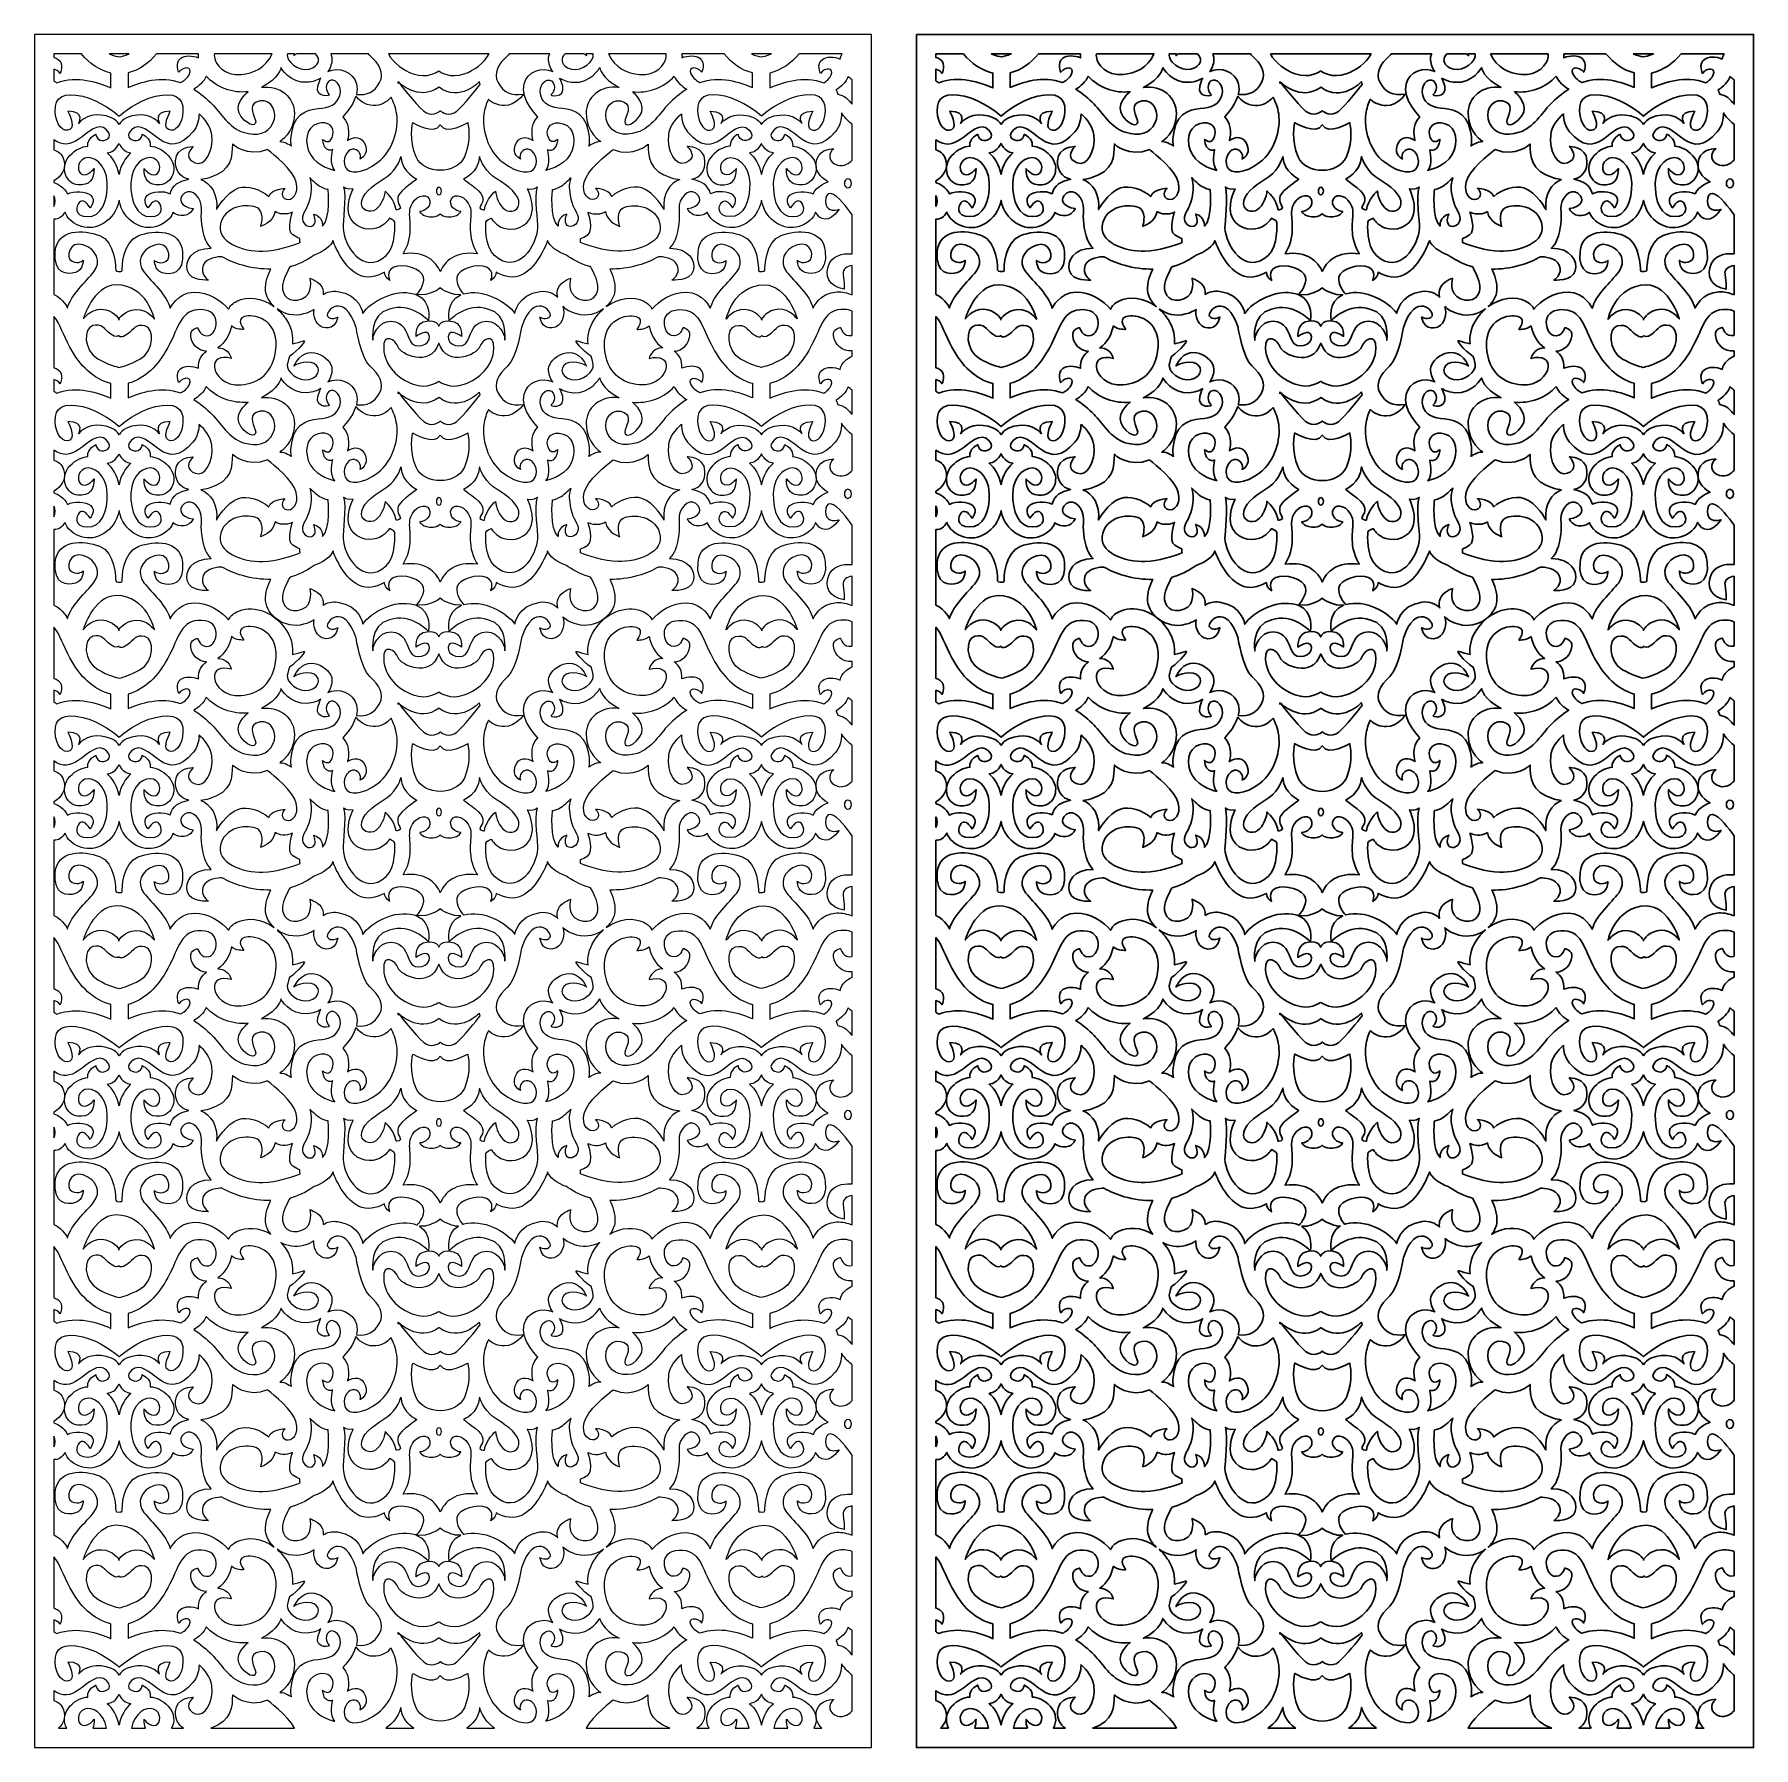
# Model space of a CAD drawing. Header units: centimetres. Extents: x 1.5 to 12, y -1.5 to 9.
import ezdxf

# ---------------------------------------------------------------- set-up
doc = ezdxf.new("R2010")
doc.units = ezdxf.units.CM
doc.header["$MEASUREMENT"] = 0
doc.layers.add('layer 1', color=7, linetype='Continuous')

msp = doc.modelspace()

# ---------------------------------------------------------------- linework, layer by layer
at = {"layer": 'layer 1', "color": 250, "lineweight": 9}
for points, knots in [([(1.50051, 9.00069), (1.50051, 9.00069), (6.61732, 9.00069), (6.61732, 9.00069), (6.61732, 9.00069), (6.61732, 9.00069), (6.61732, -1.47232), (6.61732, -1.47232), (6.61732, -1.47232), (6.61732, -1.47232), (1.50051, -1.47232), (1.50051, -1.47232), (1.50051, -1.47232), (1.50051, -1.47232), (1.50051, 9.00069), (1.50051, 9.00069)], [0, 0, 0, 0, 0.2, 0.2, 0.2, 0.2, 0.4, 0.4, 0.4, 0.4, 0.6, 0.6, 0.6, 0.6, 1, 1, 1, 1]), ([(1.6202, 8.881), (1.6202, 8.881), (1.7881, 8.881), (1.7881, 8.881), (1.7881, 8.881), (1.83765, 8.82264), (1.89649, 8.78186), (1.96791, 8.76425), (1.96791, 8.76425), (1.96791, 8.76425), (1.96791, 8.67341), (1.96791, 8.67341), (1.96791, 8.67341), (1.89378, 8.70743), (1.76053, 8.7516), (1.63771, 8.70469), (1.63771, 8.70469), (1.63208, 8.708), (1.62608, 8.71202), (1.6202, 8.7168), (1.6202, 8.7168), (1.6202, 8.7168), (1.6202, 8.78806), (1.6202, 8.78806), (1.6202, 8.78806), (1.63291, 8.78517), (1.64698, 8.77665), (1.65771, 8.76213), (1.65771, 8.76213), (1.65771, 8.76213), (1.68465, 8.81946), (1.64557, 8.84811), (1.64557, 8.84811), (1.63884, 8.85306), (1.63012, 8.85675), (1.6202, 8.85909), (1.6202, 8.85909), (1.6202, 8.85909), (1.6202, 8.881), (1.6202, 8.881)], [0, 0, 0, 0, 0.09090909, 0.09090909, 0.09090909, 0.09090909, 0.18181818, 0.18181818, 0.18181818, 0.18181818, 0.27272727, 0.27272727, 0.27272727, 0.27272727, 0.36363636, 0.36363636, 0.36363636, 0.36363636, 0.45454545, 0.45454545, 0.45454545, 0.45454545, 0.54545455, 0.54545455, 0.54545455, 0.54545455, 0.63636364, 0.63636364, 0.63636364, 0.63636364, 0.72727273, 0.72727273, 0.72727273, 0.72727273, 0.81818182, 0.81818182, 0.81818182, 0.81818182, 1, 1, 1, 1]), ([(1.95759, 8.881), (1.95759, 8.881), (2.07993, 8.881), (2.07993, 8.881), (2.07993, 8.881), (2.05421, 8.87064), (2.03411, 8.86523), (2.02082, 8.86243), (2.02082, 8.86243), (2.0089, 8.86447), (1.98719, 8.86939), (1.95759, 8.881)], [0, 0, 0, 0, 0.25, 0.25, 0.25, 0.25, 0.5, 0.5, 0.5, 0.5, 1, 1, 1, 1]), ([(2.2469, 8.881), (2.2469, 8.881), (2.50428, 8.881), (2.50428, 8.881), (2.50428, 8.881), (2.5035, 8.87344), (2.50338, 8.86545), (2.50402, 8.85702), (2.50402, 8.85702), (2.46646, 8.87398), (2.41887, 8.87206), (2.39547, 8.85489), (2.39547, 8.85489), (2.35639, 8.82622), (2.38334, 8.76888), (2.38334, 8.76888), (2.38334, 8.76888), (2.41299, 8.80901), (2.46823, 8.8033), (2.44937, 8.75971), (2.44937, 8.75971), (2.43741, 8.73206), (2.41134, 8.71502), (2.39388, 8.70627), (2.39388, 8.70627), (2.2754, 8.74941), (2.14802, 8.70922), (2.07379, 8.67604), (2.07379, 8.67604), (2.07379, 8.67604), (2.07379, 8.76485), (2.07379, 8.76485), (2.07379, 8.76485), (2.14223, 8.78361), (2.19894, 8.82403), (2.2469, 8.881)], [0, 0, 0, 0, 0.1, 0.1, 0.1, 0.1, 0.2, 0.2, 0.2, 0.2, 0.3, 0.3, 0.3, 0.3, 0.4, 0.4, 0.4, 0.4, 0.5, 0.5, 0.5, 0.5, 0.6, 0.6, 0.6, 0.6, 0.7, 0.7, 0.7, 0.7, 0.8, 0.8, 0.8, 0.8, 1, 1, 1, 1]), ([(2.60081, 8.881), (2.60081, 8.881), (2.95282, 8.881), (2.95282, 8.881), (2.95282, 8.881), (2.91476, 8.79591), (2.83912, 8.76217), (2.76348, 8.75598), (2.76348, 8.75598), (2.66147, 8.74762), (2.60654, 8.81442), (2.60067, 8.86283), (2.60067, 8.86283), (2.59988, 8.86932), (2.59995, 8.87539), (2.60081, 8.881)], [0, 0, 0, 0, 0.2, 0.2, 0.2, 0.2, 0.4, 0.4, 0.4, 0.4, 0.6, 0.6, 0.6, 0.6, 1, 1, 1, 1]), ([(3.04653, 8.881), (3.04653, 8.881), (3.09228, 8.881), (3.09228, 8.881), (3.09228, 8.881), (3.09048, 8.87759), (3.08872, 8.87405), (3.08701, 8.87035), (3.08701, 8.87035), (3.08701, 8.87035), (3.09098, 8.8754), (3.10402, 8.881), (3.10402, 8.881), (3.10402, 8.881), (3.21866, 8.881), (3.21866, 8.881), (3.21866, 8.881), (3.24541, 8.85994), (3.24628, 8.81966), (3.20308, 8.7969), (3.20308, 8.7969), (3.14057, 8.76397), (3.05724, 8.81462), (3.04684, 8.86402), (3.04684, 8.86402), (3.04577, 8.86909), (3.04577, 8.87476), (3.04653, 8.881)], [0, 0, 0, 0, 0.125, 0.125, 0.125, 0.125, 0.25, 0.25, 0.25, 0.25, 0.375, 0.375, 0.375, 0.375, 0.5, 0.5, 0.5, 0.5, 0.625, 0.625, 0.625, 0.625, 0.75, 0.75, 0.75, 0.75, 1, 1, 1, 1]), ([(3.3116, 8.881), (3.3116, 8.881), (3.54234, 8.881), (3.54234, 8.881), (3.54234, 8.881), (3.54514, 8.87761), (3.54801, 8.87454), (3.55097, 8.87182), (3.55097, 8.87182), (3.60779, 8.8196), (3.64186, 8.76351), (3.61005, 8.7055), (3.61005, 8.7055), (3.58007, 8.65079), (3.53593, 8.62535), (3.46814, 8.63396), (3.46814, 8.63396), (3.47328, 8.6551), (3.47448, 8.67704), (3.46901, 8.69846), (3.46901, 8.69846), (3.45051, 8.77117), (3.35851, 8.80706), (3.29395, 8.77335), (3.29395, 8.77335), (3.3111, 8.79808), (3.31915, 8.82677), (3.31915, 8.85388), (3.31915, 8.85388), (3.31915, 8.86233), (3.31646, 8.87162), (3.3116, 8.881)], [0, 0, 0, 0, 0.11111111, 0.11111111, 0.11111111, 0.11111111, 0.22222222, 0.22222222, 0.22222222, 0.22222222, 0.33333333, 0.33333333, 0.33333333, 0.33333333, 0.44444444, 0.44444444, 0.44444444, 0.44444444, 0.55555556, 0.55555556, 0.55555556, 0.55555556, 0.66666667, 0.66666667, 0.66666667, 0.66666667, 0.77777778, 0.77777778, 0.77777778, 0.77777778, 1, 1, 1, 1]), ([(3.6642, 8.881), (3.6642, 8.881), (4.28, 8.881), (4.28, 8.881), (4.28, 8.881), (4.24664, 8.82382), (4.18877, 8.78083), (4.12795, 8.75919), (4.12795, 8.75919), (4.04157, 8.72845), (3.97898, 8.77224), (3.97241, 8.77713), (3.97241, 8.77713), (3.97241, 8.77713), (3.97182, 8.77714), (3.97182, 8.77714), (3.97182, 8.77714), (3.96534, 8.77235), (3.90272, 8.72844), (3.81626, 8.75919), (3.81626, 8.75919), (3.75543, 8.78083), (3.69756, 8.82382), (3.6642, 8.881)], [0, 0, 0, 0, 0.14285714, 0.14285714, 0.14285714, 0.14285714, 0.28571429, 0.28571429, 0.28571429, 0.28571429, 0.42857143, 0.42857143, 0.42857143, 0.42857143, 0.57142857, 0.57142857, 0.57142857, 0.57142857, 0.71428571, 0.71428571, 0.71428571, 0.71428571, 1, 1, 1, 1]), ([(4.40186, 8.881), (4.40186, 8.881), (4.65048, 8.881), (4.65048, 8.881), (4.65048, 8.881), (4.64562, 8.87161), (4.64293, 8.86233), (4.64293, 8.85388), (4.64293, 8.85388), (4.64293, 8.82677), (4.65097, 8.79808), (4.66815, 8.77335), (4.66815, 8.77335), (4.60357, 8.80706), (4.51159, 8.77117), (4.49306, 8.69846), (4.49306, 8.69846), (4.46869, 8.6027), (4.57712, 8.49682), (4.57712, 8.49682), (4.57712, 8.49682), (4.52095, 8.44289), (4.54832, 8.35218), (4.54832, 8.35218), (4.54832, 8.35218), (4.50944, 8.37669), (4.46049, 8.38282), (4.43888, 8.32277), (4.43888, 8.32277), (4.41728, 8.26271), (4.47055, 8.2382), (4.47055, 8.2382), (4.47055, 8.2382), (4.46049, 8.26884), (4.48351, 8.30317), (4.51807, 8.29827), (4.51807, 8.29827), (4.55265, 8.29336), (4.58288, 8.23698), (4.56128, 8.19039), (4.56128, 8.19039), (4.53968, 8.14384), (4.45758, 8.14751), (4.36254, 8.21859), (4.36254, 8.21859), (4.2675, 8.28967), (4.2354, 8.4254), (4.24718, 8.51221), (4.24718, 8.51221), (4.25199, 8.54784), (4.26342, 8.57925), (4.27524, 8.60392), (4.27524, 8.60392), (4.30194, 8.57825), (4.33551, 8.56584), (4.37274, 8.56584), (4.37274, 8.56584), (4.44474, 8.56584), (4.48866, 8.63589), (4.48866, 8.63589), (4.48866, 8.63589), (4.41368, 8.62234), (4.36597, 8.6475), (4.33416, 8.7055), (4.33416, 8.7055), (4.30235, 8.76351), (4.33643, 8.8196), (4.39323, 8.87182), (4.39323, 8.87182), (4.39619, 8.87454), (4.39906, 8.87761), (4.40186, 8.881)], [0, 0, 0, 0, 0.05263158, 0.05263158, 0.05263158, 0.05263158, 0.10526316, 0.10526316, 0.10526316, 0.10526316, 0.15789474, 0.15789474, 0.15789474, 0.15789474, 0.21052632, 0.21052632, 0.21052632, 0.21052632, 0.26315789, 0.26315789, 0.26315789, 0.26315789, 0.31578947, 0.31578947, 0.31578947, 0.31578947, 0.36842105, 0.36842105, 0.36842105, 0.36842105, 0.42105263, 0.42105263, 0.42105263, 0.42105263, 0.47368421, 0.47368421, 0.47368421, 0.47368421, 0.52631579, 0.52631579, 0.52631579, 0.52631579, 0.57894737, 0.57894737, 0.57894737, 0.57894737, 0.63157895, 0.63157895, 0.63157895, 0.63157895, 0.68421053, 0.68421053, 0.68421053, 0.68421053, 0.73684211, 0.73684211, 0.73684211, 0.73684211, 0.78947368, 0.78947368, 0.78947368, 0.78947368, 0.84210526, 0.84210526, 0.84210526, 0.84210526, 0.89473684, 0.89473684, 0.89473684, 0.89473684, 1, 1, 1, 1]), ([(4.74343, 8.881), (4.74343, 8.881), (4.85806, 8.881), (4.85806, 8.881), (4.85806, 8.881), (4.87109, 8.8754), (4.87506, 8.87035), (4.87506, 8.87035), (4.87506, 8.87035), (4.87335, 8.87405), (4.87158, 8.87759), (4.86978, 8.881), (4.86978, 8.881), (4.86978, 8.881), (4.91556, 8.881), (4.91556, 8.881), (4.91556, 8.881), (4.91633, 8.87476), (4.91634, 8.86909), (4.91527, 8.86402), (4.91527, 8.86402), (4.90483, 8.81462), (4.8215, 8.76397), (4.75899, 8.7969), (4.75899, 8.7969), (4.71582, 8.81966), (4.71668, 8.85994), (4.74343, 8.881)], [0, 0, 0, 0, 0.125, 0.125, 0.125, 0.125, 0.25, 0.25, 0.25, 0.25, 0.375, 0.375, 0.375, 0.375, 0.5, 0.5, 0.5, 0.5, 0.625, 0.625, 0.625, 0.625, 0.75, 0.75, 0.75, 0.75, 1, 1, 1, 1]), ([(5.00927, 8.881), (5.00927, 8.881), (5.36128, 8.881), (5.36128, 8.881), (5.36128, 8.881), (5.36215, 8.87539), (5.36221, 8.86932), (5.36142, 8.86283), (5.36142, 8.86283), (5.35554, 8.81442), (5.30062, 8.74762), (5.1986, 8.75598), (5.1986, 8.75598), (5.12297, 8.76217), (5.04732, 8.79591), (5.00927, 8.881)], [0, 0, 0, 0, 0.2, 0.2, 0.2, 0.2, 0.4, 0.4, 0.4, 0.4, 0.6, 0.6, 0.6, 0.6, 1, 1, 1, 1]), ([(5.4578, 8.881), (5.4578, 8.881), (5.71519, 8.881), (5.71519, 8.881), (5.71519, 8.881), (5.76315, 8.82403), (5.81987, 8.78361), (5.88832, 8.76485), (5.88832, 8.76485), (5.88832, 8.76485), (5.88832, 8.67604), (5.88832, 8.67604), (5.88832, 8.67604), (5.81407, 8.70922), (5.68668, 8.74941), (5.56821, 8.70627), (5.56821, 8.70627), (5.55074, 8.71502), (5.52469, 8.73206), (5.51272, 8.75971), (5.51272, 8.75971), (5.49386, 8.8033), (5.54909, 8.80901), (5.57874, 8.76888), (5.57874, 8.76888), (5.57874, 8.76888), (5.60568, 8.82622), (5.56661, 8.85489), (5.56661, 8.85489), (5.54321, 8.87206), (5.49564, 8.87398), (5.45805, 8.85702), (5.45805, 8.85702), (5.45869, 8.86545), (5.45857, 8.87344), (5.4578, 8.881)], [0, 0, 0, 0, 0.1, 0.1, 0.1, 0.1, 0.2, 0.2, 0.2, 0.2, 0.3, 0.3, 0.3, 0.3, 0.4, 0.4, 0.4, 0.4, 0.5, 0.5, 0.5, 0.5, 0.6, 0.6, 0.6, 0.6, 0.7, 0.7, 0.7, 0.7, 0.8, 0.8, 0.8, 0.8, 1, 1, 1, 1]), ([(5.88216, 8.881), (5.88216, 8.881), (6.00449, 8.881), (6.00449, 8.881), (6.00449, 8.881), (5.97489, 8.86939), (5.95318, 8.86447), (5.94125, 8.86243), (5.94125, 8.86243), (5.92798, 8.86523), (5.90789, 8.87064), (5.88216, 8.881)], [0, 0, 0, 0, 0.25, 0.25, 0.25, 0.25, 0.5, 0.5, 0.5, 0.5, 1, 1, 1, 1]), ([(6.17399, 8.881), (6.17399, 8.881), (6.43677, 8.881), (6.43677, 8.881), (6.43677, 8.881), (6.43102, 8.87181), (6.42692, 8.86153), (6.42546, 8.85008), (6.42546, 8.85008), (6.38782, 8.86725), (6.34, 8.86536), (6.3165, 8.84811), (6.3165, 8.84811), (6.27743, 8.81946), (6.30438, 8.76213), (6.30438, 8.76213), (6.30438, 8.76213), (6.33403, 8.80225), (6.38925, 8.79652), (6.37038, 8.75296), (6.37038, 8.75296), (6.36044, 8.72999), (6.34077, 8.71431), (6.32437, 8.70469), (6.32437, 8.70469), (6.20155, 8.7516), (6.06832, 8.70743), (5.99416, 8.67341), (5.99416, 8.67341), (5.99416, 8.67341), (5.99416, 8.76425), (5.99416, 8.76425), (5.99416, 8.76425), (6.06559, 8.78186), (6.12443, 8.82264), (6.17399, 8.881)], [0, 0, 0, 0, 0.1, 0.1, 0.1, 0.1, 0.2, 0.2, 0.2, 0.2, 0.3, 0.3, 0.3, 0.3, 0.4, 0.4, 0.4, 0.4, 0.5, 0.5, 0.5, 0.5, 0.6, 0.6, 0.6, 0.6, 0.7, 0.7, 0.7, 0.7, 0.8, 0.8, 0.8, 0.8, 1, 1, 1, 1]), ([(2.55118, 8.74607), (2.60982, 8.67708), (2.71469, 8.63829), (2.80685, 8.65016), (2.80685, 8.65016), (2.79509, 8.6405), (2.7112, 8.56794), (2.76282, 8.50055), (2.76282, 8.50055), (2.81827, 8.42821), (2.8651, 8.43869), (2.85031, 8.48065), (2.85031, 8.48065), (2.83552, 8.52258), (2.80596, 8.5813), (2.8799, 8.59388), (2.8799, 8.59388), (2.95381, 8.60646), (2.98953, 8.51944), (2.95872, 8.45756), (2.95872, 8.45756), (2.92793, 8.39569), (2.86352, 8.37531), (2.77721, 8.40202), (2.77721, 8.40202), (2.69091, 8.42873), (2.63596, 8.5239), (2.58694, 8.57398), (2.58694, 8.57398), (2.55443, 8.60718), (2.51505, 8.63962), (2.47505, 8.666), (2.47505, 8.666), (2.50315, 8.68296), (2.53724, 8.71055), (2.55118, 8.74607)], [0, 0, 0, 0, 0.1, 0.1, 0.1, 0.1, 0.2, 0.2, 0.2, 0.2, 0.3, 0.3, 0.3, 0.3, 0.4, 0.4, 0.4, 0.4, 0.5, 0.5, 0.5, 0.5, 0.6, 0.6, 0.6, 0.6, 0.7, 0.7, 0.7, 0.7, 0.8, 0.8, 0.8, 0.8, 1, 1, 1, 1]), ([(3.25147, 8.73328), (3.24875, 8.72888), (3.24624, 8.72419), (3.24399, 8.7192), (3.24399, 8.7192), (3.19523, 8.61228), (3.29461, 8.62026), (3.30399, 8.63142), (3.30399, 8.63142), (3.30399, 8.63142), (3.26823, 8.6649), (3.29094, 8.70453), (3.29094, 8.70453), (3.31366, 8.74417), (3.37502, 8.70937), (3.37047, 8.64845), (3.37047, 8.64845), (3.36593, 8.58754), (3.32048, 8.5566), (3.25914, 8.54984), (3.25914, 8.54984), (3.19779, 8.54307), (3.09771, 8.53885), (3.07522, 8.40958), (3.07522, 8.40958), (3.07522, 8.40958), (3.06096, 8.34607), (3.07245, 8.31788), (3.07245, 8.31788), (3.07245, 8.31788), (3.03215, 8.34729), (3.00046, 8.34483), (3.00046, 8.34483), (3.00046, 8.34483), (3.08976, 8.39834), (3.08976, 8.51685), (3.08976, 8.51685), (3.08976, 8.6139), (3.00373, 8.69269), (2.8883, 8.67657), (2.8883, 8.67657), (2.99774, 8.73335), (3.00674, 8.79771), (3.00674, 8.79771), (3.00674, 8.79771), (3.00674, 8.79771), (3.06167, 8.69922), (3.16759, 8.70757), (3.16759, 8.70757), (3.2016, 8.71024), (3.2294, 8.71963), (3.25147, 8.73328)], [0, 0, 0, 0, 0.07142857, 0.07142857, 0.07142857, 0.07142857, 0.14285714, 0.14285714, 0.14285714, 0.14285714, 0.21428571, 0.21428571, 0.21428571, 0.21428571, 0.28571429, 0.28571429, 0.28571429, 0.28571429, 0.35714286, 0.35714286, 0.35714286, 0.35714286, 0.42857143, 0.42857143, 0.42857143, 0.42857143, 0.5, 0.5, 0.5, 0.5, 0.57142857, 0.57142857, 0.57142857, 0.57142857, 0.64285714, 0.64285714, 0.64285714, 0.64285714, 0.71428571, 0.71428571, 0.71428571, 0.71428571, 0.78571429, 0.78571429, 0.78571429, 0.78571429, 0.85714286, 0.85714286, 0.85714286, 0.85714286, 1, 1, 1, 1]), ([(4.71063, 8.73328), (4.71333, 8.72888), (4.71584, 8.72419), (4.71811, 8.7192), (4.71811, 8.7192), (4.76685, 8.61228), (4.66749, 8.62026), (4.6581, 8.63142), (4.6581, 8.63142), (4.6581, 8.63142), (4.69386, 8.6649), (4.67115, 8.70453), (4.67115, 8.70453), (4.64843, 8.74417), (4.58708, 8.70937), (4.59162, 8.64845), (4.59162, 8.64845), (4.59616, 8.58754), (4.64159, 8.5566), (4.70295, 8.54984), (4.70295, 8.54984), (4.76428, 8.54307), (4.86438, 8.53885), (4.88689, 8.40958), (4.88689, 8.40958), (4.88689, 8.40958), (4.90115, 8.34607), (4.88962, 8.31788), (4.88962, 8.31788), (4.88962, 8.31788), (4.92993, 8.34729), (4.96162, 8.34483), (4.96162, 8.34483), (4.96162, 8.34483), (4.87233, 8.39834), (4.87233, 8.51685), (4.87233, 8.51685), (4.87233, 8.6139), (4.95836, 8.69269), (5.07379, 8.67657), (5.07379, 8.67657), (4.96437, 8.73335), (4.95536, 8.79771), (4.95536, 8.79771), (4.95536, 8.79771), (4.95536, 8.79771), (4.90042, 8.69922), (4.79449, 8.70757), (4.79449, 8.70757), (4.76048, 8.71024), (4.7327, 8.71963), (4.71063, 8.73328)], [0, 0, 0, 0, 0.07142857, 0.07142857, 0.07142857, 0.07142857, 0.14285714, 0.14285714, 0.14285714, 0.14285714, 0.21428571, 0.21428571, 0.21428571, 0.21428571, 0.28571429, 0.28571429, 0.28571429, 0.28571429, 0.35714286, 0.35714286, 0.35714286, 0.35714286, 0.42857143, 0.42857143, 0.42857143, 0.42857143, 0.5, 0.5, 0.5, 0.5, 0.57142857, 0.57142857, 0.57142857, 0.57142857, 0.64285714, 0.64285714, 0.64285714, 0.64285714, 0.71428571, 0.71428571, 0.71428571, 0.71428571, 0.78571429, 0.78571429, 0.78571429, 0.78571429, 0.85714286, 0.85714286, 0.85714286, 0.85714286, 1, 1, 1, 1]), ([(5.41091, 8.74607), (5.35228, 8.67708), (5.24739, 8.63829), (5.15523, 8.65016), (5.15523, 8.65016), (5.16699, 8.6405), (5.2509, 8.56794), (5.19925, 8.50055), (5.19925, 8.50055), (5.14381, 8.42821), (5.09701, 8.43869), (5.11177, 8.48065), (5.11177, 8.48065), (5.12657, 8.52258), (5.15614, 8.5813), (5.0822, 8.59388), (5.0822, 8.59388), (5.00828, 8.60646), (4.97256, 8.51944), (5.00337, 8.45756), (5.00337, 8.45756), (5.03416, 8.39569), (5.09856, 8.37531), (5.18485, 8.40202), (5.18485, 8.40202), (5.27118, 8.42873), (5.32612, 8.5239), (5.37516, 8.57398), (5.37516, 8.57398), (5.40765, 8.60718), (5.44702, 8.63962), (5.48704, 8.666), (5.48704, 8.666), (5.45895, 8.68296), (5.42485, 8.71055), (5.41091, 8.74607)], [0, 0, 0, 0, 0.1, 0.1, 0.1, 0.1, 0.2, 0.2, 0.2, 0.2, 0.3, 0.3, 0.3, 0.3, 0.4, 0.4, 0.4, 0.4, 0.5, 0.5, 0.5, 0.5, 0.6, 0.6, 0.6, 0.6, 0.7, 0.7, 0.7, 0.7, 0.8, 0.8, 0.8, 0.8, 1, 1, 1, 1]), ([(6.49763, 8.72343), (6.49763, 8.72343), (6.49763, 8.57369), (6.49763, 8.57369), (6.49763, 8.57369), (6.49063, 8.58263), (6.47595, 8.60031), (6.45884, 8.61488), (6.45884, 8.61488), (6.44695, 8.625), (6.4274, 8.63112), (6.4107, 8.6347), (6.4107, 8.6347), (6.40546, 8.64933), (6.40106, 8.65908), (6.39988, 8.6616), (6.39988, 8.6616), (6.42831, 8.67941), (6.46154, 8.70764), (6.47375, 8.74361), (6.47375, 8.74361), (6.48226, 8.73541), (6.4906, 8.72864), (6.49763, 8.72343)], [0, 0, 0, 0, 0.14285714, 0.14285714, 0.14285714, 0.14285714, 0.28571429, 0.28571429, 0.28571429, 0.28571429, 0.42857143, 0.42857143, 0.42857143, 0.42857143, 0.57142857, 0.57142857, 0.57142857, 0.57142857, 0.71428571, 0.71428571, 0.71428571, 0.71428571, 1, 1, 1, 1]), ([(2.01795, 8.44974), (2.02728, 8.46667), (2.04195, 8.48106), (2.06321, 8.4904), (2.06321, 8.4904), (2.15249, 8.52967), (2.23286, 8.49927), (2.26559, 8.4562), (2.26559, 8.4562), (2.26559, 8.4562), (2.21946, 8.52967), (2.33106, 8.53092), (2.33106, 8.53092), (2.33106, 8.53092), (2.28046, 8.43722), (2.31917, 8.41823), (2.31917, 8.41823), (2.35784, 8.39922), (2.40547, 8.44735), (2.40844, 8.53219), (2.40844, 8.53219), (2.41143, 8.61705), (2.35784, 8.64997), (2.24029, 8.62211), (2.24029, 8.62211), (2.13181, 8.5964), (2.03346, 8.51461), (2.01892, 8.50214), (2.01892, 8.50214), (2.01892, 8.50214), (2.01882, 8.50055), (2.01882, 8.50055), (2.01882, 8.50055), (2.01882, 8.50055), (2.01852, 8.50081), (2.01795, 8.50131), (2.01795, 8.50131), (2.01738, 8.50081), (2.01707, 8.50055), (2.01707, 8.50055), (2.01707, 8.50055), (2.01707, 8.50055), (2.017, 8.50214), (2.017, 8.50214), (2.017, 8.50214), (2.00251, 8.51457), (1.90414, 8.59638), (1.79562, 8.62211), (1.79562, 8.62211), (1.67806, 8.64997), (1.62449, 8.61705), (1.62746, 8.53219), (1.62746, 8.53219), (1.63045, 8.44735), (1.67806, 8.39922), (1.71676, 8.41823), (1.71676, 8.41823), (1.75544, 8.43722), (1.70484, 8.53092), (1.70484, 8.53092), (1.70484, 8.53092), (1.81646, 8.52967), (1.77031, 8.4562), (1.77031, 8.4562), (1.77031, 8.4562), (1.80306, 8.49927), (1.88342, 8.52967), (1.9727, 8.4904), (1.9727, 8.4904), (1.99396, 8.48106), (2.00863, 8.46667), (2.01795, 8.44974)], [0, 0, 0, 0, 0.05263158, 0.05263158, 0.05263158, 0.05263158, 0.10526316, 0.10526316, 0.10526316, 0.10526316, 0.15789474, 0.15789474, 0.15789474, 0.15789474, 0.21052632, 0.21052632, 0.21052632, 0.21052632, 0.26315789, 0.26315789, 0.26315789, 0.26315789, 0.31578947, 0.31578947, 0.31578947, 0.31578947, 0.36842105, 0.36842105, 0.36842105, 0.36842105, 0.42105263, 0.42105263, 0.42105263, 0.42105263, 0.47368421, 0.47368421, 0.47368421, 0.47368421, 0.52631579, 0.52631579, 0.52631579, 0.52631579, 0.57894737, 0.57894737, 0.57894737, 0.57894737, 0.63157895, 0.63157895, 0.63157895, 0.63157895, 0.68421053, 0.68421053, 0.68421053, 0.68421053, 0.73684211, 0.73684211, 0.73684211, 0.73684211, 0.78947368, 0.78947368, 0.78947368, 0.78947368, 0.84210526, 0.84210526, 0.84210526, 0.84210526, 0.89473684, 0.89473684, 0.89473684, 0.89473684, 1, 1, 1, 1]), ([(3.46511, 8.62301), (3.48171, 8.6028), (3.51916, 8.56584), (3.57145, 8.56584), (3.57145, 8.56584), (3.61432, 8.56584), (3.65229, 8.58228), (3.68054, 8.61642), (3.68054, 8.61642), (3.69438, 8.5903), (3.70924, 8.55419), (3.71492, 8.51221), (3.71492, 8.51221), (3.7267, 8.4254), (3.69459, 8.28967), (3.59953, 8.21859), (3.59953, 8.21859), (3.50449, 8.14751), (3.4224, 8.14384), (3.40079, 8.19039), (3.40079, 8.19039), (3.37921, 8.23698), (3.40944, 8.29336), (3.444, 8.29827), (3.444, 8.29827), (3.47857, 8.30317), (3.50162, 8.26884), (3.49153, 8.2382), (3.49153, 8.2382), (3.49153, 8.2382), (3.54481, 8.26271), (3.5232, 8.32277), (3.5232, 8.32277), (3.50162, 8.38282), (3.45265, 8.37669), (3.41378, 8.35218), (3.41378, 8.35218), (3.41378, 8.35218), (3.44112, 8.44289), (3.38496, 8.49682), (3.38496, 8.49682), (3.38496, 8.49682), (3.44393, 8.5544), (3.46511, 8.62301)], [0, 0, 0, 0, 0.08333333, 0.08333333, 0.08333333, 0.08333333, 0.16666667, 0.16666667, 0.16666667, 0.16666667, 0.25, 0.25, 0.25, 0.25, 0.33333333, 0.33333333, 0.33333333, 0.33333333, 0.41666667, 0.41666667, 0.41666667, 0.41666667, 0.5, 0.5, 0.5, 0.5, 0.58333333, 0.58333333, 0.58333333, 0.58333333, 0.66666667, 0.66666667, 0.66666667, 0.66666667, 0.75, 0.75, 0.75, 0.75, 0.83333333, 0.83333333, 0.83333333, 0.83333333, 1, 1, 1, 1]), ([(3.72095, 8.70137), (3.72178, 8.70457), (3.72253, 8.70781), (3.72325, 8.71112), (3.72325, 8.71112), (3.72325, 8.71112), (3.84738, 8.58517), (3.97346, 8.67793), (3.97346, 8.67793), (3.97346, 8.67793), (3.97348, 8.6772), (3.97348, 8.6772), (3.97348, 8.6772), (4.09971, 8.58391), (4.22095, 8.71112), (4.22095, 8.71112), (4.22095, 8.71112), (4.22217, 8.70556), (4.22349, 8.70019), (4.22492, 8.69496), (4.22492, 8.69496), (4.19972, 8.66272), (4.12442, 8.56803), (4.08239, 8.53225), (4.08239, 8.53225), (4.03627, 8.493), (3.99014, 8.5261), (3.98174, 8.5328), (3.98174, 8.5328), (3.98174, 8.5328), (3.98171, 8.53393), (3.98171, 8.53393), (3.98171, 8.53393), (3.98171, 8.53393), (3.98147, 8.53371), (3.98104, 8.53335), (3.98104, 8.53335), (3.98061, 8.53371), (3.98037, 8.53393), (3.98037, 8.53393), (3.98037, 8.53393), (3.98037, 8.53393), (3.98036, 8.5328), (3.98036, 8.5328), (3.98036, 8.5328), (3.97195, 8.5261), (3.92583, 8.49299), (3.87969, 8.53225), (3.87969, 8.53225), (3.8287, 8.57567), (3.72865, 8.70589), (3.72865, 8.70589), (3.72865, 8.70589), (3.72865, 8.70589), (3.72095, 8.70137), (3.72095, 8.70137)], [0, 0, 0, 0, 0.06666667, 0.06666667, 0.06666667, 0.06666667, 0.13333333, 0.13333333, 0.13333333, 0.13333333, 0.2, 0.2, 0.2, 0.2, 0.26666667, 0.26666667, 0.26666667, 0.26666667, 0.33333333, 0.33333333, 0.33333333, 0.33333333, 0.4, 0.4, 0.4, 0.4, 0.46666667, 0.46666667, 0.46666667, 0.46666667, 0.53333333, 0.53333333, 0.53333333, 0.53333333, 0.6, 0.6, 0.6, 0.6, 0.66666667, 0.66666667, 0.66666667, 0.66666667, 0.73333333, 0.73333333, 0.73333333, 0.73333333, 0.8, 0.8, 0.8, 0.8, 0.86666667, 0.86666667, 0.86666667, 0.86666667, 1, 1, 1, 1]), ([(5.94414, 8.44974), (5.93481, 8.46667), (5.92014, 8.48106), (5.89887, 8.4904), (5.89887, 8.4904), (5.8096, 8.52967), (5.72924, 8.49927), (5.69652, 8.4562), (5.69652, 8.4562), (5.69652, 8.4562), (5.74264, 8.52967), (5.63103, 8.53092), (5.63103, 8.53092), (5.63103, 8.53092), (5.68163, 8.43722), (5.64292, 8.41823), (5.64292, 8.41823), (5.60424, 8.39922), (5.55663, 8.44735), (5.55363, 8.53219), (5.55363, 8.53219), (5.55067, 8.61705), (5.60424, 8.64997), (5.72181, 8.62211), (5.72181, 8.62211), (5.83028, 8.5964), (5.92863, 8.51461), (5.94317, 8.50214), (5.94317, 8.50214), (5.94317, 8.50214), (5.94326, 8.50055), (5.94326, 8.50055), (5.94326, 8.50055), (5.94326, 8.50055), (5.94358, 8.50081), (5.94414, 8.50131), (5.94414, 8.50131), (5.94472, 8.50081), (5.945, 8.50055), (5.945, 8.50055), (5.945, 8.50055), (5.945, 8.50055), (5.9451, 8.50214), (5.9451, 8.50214), (5.9451, 8.50214), (5.9596, 8.51457), (6.05794, 8.59638), (6.16646, 8.62211), (6.16646, 8.62211), (6.28404, 8.64997), (6.33759, 8.61705), (6.33463, 8.53219), (6.33463, 8.53219), (6.33166, 8.44735), (6.28404, 8.39922), (6.24534, 8.41823), (6.24534, 8.41823), (6.20664, 8.43722), (6.25725, 8.53092), (6.25725, 8.53092), (6.25725, 8.53092), (6.14563, 8.52967), (6.19177, 8.4562), (6.19177, 8.4562), (6.19177, 8.4562), (6.15902, 8.49927), (6.07867, 8.52967), (5.9894, 8.4904), (5.9894, 8.4904), (5.96813, 8.48106), (5.95346, 8.46667), (5.94414, 8.44974)], [0, 0, 0, 0, 0.05263158, 0.05263158, 0.05263158, 0.05263158, 0.10526316, 0.10526316, 0.10526316, 0.10526316, 0.15789474, 0.15789474, 0.15789474, 0.15789474, 0.21052632, 0.21052632, 0.21052632, 0.21052632, 0.26315789, 0.26315789, 0.26315789, 0.26315789, 0.31578947, 0.31578947, 0.31578947, 0.31578947, 0.36842105, 0.36842105, 0.36842105, 0.36842105, 0.42105263, 0.42105263, 0.42105263, 0.42105263, 0.47368421, 0.47368421, 0.47368421, 0.47368421, 0.52631579, 0.52631579, 0.52631579, 0.52631579, 0.57894737, 0.57894737, 0.57894737, 0.57894737, 0.63157895, 0.63157895, 0.63157895, 0.63157895, 0.68421053, 0.68421053, 0.68421053, 0.68421053, 0.73684211, 0.73684211, 0.73684211, 0.73684211, 0.78947368, 0.78947368, 0.78947368, 0.78947368, 0.84210526, 0.84210526, 0.84210526, 0.84210526, 0.89473684, 0.89473684, 0.89473684, 0.89473684, 1, 1, 1, 1]), ([(2.50695, 8.51451), (2.54246, 8.48222), (2.57913, 8.43748), (2.58496, 8.387), (2.58496, 8.387), (2.59674, 8.28516), (2.54181, 8.19166), (2.48296, 8.21503), (2.48296, 8.21503), (2.4241, 8.23841), (2.43785, 8.28182), (2.47119, 8.31522), (2.47119, 8.31522), (2.47119, 8.31522), (2.36723, 8.31688), (2.36329, 8.2284), (2.36329, 8.2284), (2.36079, 8.17191), (2.38728, 8.12877), (2.44345, 8.11536), (2.44345, 8.11536), (2.38271, 8.10283), (2.34425, 8.08029), (2.33027, 8.0266), (2.33027, 8.0266), (2.28814, 8.0469), (2.22138, 8.0419), (2.19123, 8.01708), (2.19123, 8.01708), (2.15603, 7.98805), (2.19464, 7.93973), (2.19464, 7.93973), (2.19464, 7.93973), (2.22419, 7.98323), (2.24235, 7.99192), (2.26167, 7.9726), (2.26167, 7.9726), (2.28098, 7.95327), (2.29467, 7.88918), (2.21114, 7.88682), (2.21114, 7.88682), (2.12762, 7.88444), (2.08586, 7.97923), (2.09003, 8.09414), (2.09003, 8.09414), (2.09421, 8.20909), (2.17774, 8.2624), (2.22786, 8.24343), (2.22786, 8.24343), (2.27797, 8.22447), (2.27659, 8.15576), (2.24178, 8.1439), (2.24178, 8.1439), (2.20697, 8.13207), (2.17079, 8.18065), (2.17079, 8.18065), (2.17079, 8.18065), (2.16939, 8.1143), (2.20001, 8.07402), (2.26963, 8.08113), (2.26963, 8.08113), (2.33922, 8.08823), (2.38794, 8.1842), (2.31835, 8.26003), (2.31835, 8.26003), (2.28372, 8.29775), (2.24564, 8.31465), (2.20839, 8.31686), (2.20839, 8.31686), (2.20868, 8.31813), (2.20891, 8.31938), (2.20904, 8.32069), (2.20904, 8.32069), (2.21351, 8.36503), (2.15993, 8.39033), (2.15993, 8.39033), (2.15993, 8.39033), (2.15993, 8.39033), (2.15845, 8.36375), (2.13464, 8.35363), (2.13464, 8.35363), (2.11083, 8.34348), (2.04386, 8.36629), (2.09446, 8.41696), (2.09446, 8.41696), (2.14506, 8.4676), (2.20439, 8.40035), (2.26717, 8.35861), (2.26717, 8.35861), (2.32994, 8.31688), (2.38682, 8.31186), (2.46923, 8.40536), (2.46923, 8.40536), (2.49692, 8.4368), (2.50645, 8.47614), (2.50695, 8.51451)], [0, 0, 0, 0, 0.04, 0.04, 0.04, 0.04, 0.08, 0.08, 0.08, 0.08, 0.12, 0.12, 0.12, 0.12, 0.16, 0.16, 0.16, 0.16, 0.2, 0.2, 0.2, 0.2, 0.24, 0.24, 0.24, 0.24, 0.28, 0.28, 0.28, 0.28, 0.32, 0.32, 0.32, 0.32, 0.36, 0.36, 0.36, 0.36, 0.4, 0.4, 0.4, 0.4, 0.44, 0.44, 0.44, 0.44, 0.48, 0.48, 0.48, 0.48, 0.52, 0.52, 0.52, 0.52, 0.56, 0.56, 0.56, 0.56, 0.6, 0.6, 0.6, 0.6, 0.64, 0.64, 0.64, 0.64, 0.68, 0.68, 0.68, 0.68, 0.72, 0.72, 0.72, 0.72, 0.76, 0.76, 0.76, 0.76, 0.8, 0.8, 0.8, 0.8, 0.84, 0.84, 0.84, 0.84, 0.88, 0.88, 0.88, 0.88, 0.92, 0.92, 0.92, 0.92, 1, 1, 1, 1]), ([(5.45517, 8.51451), (5.41962, 8.48222), (5.38295, 8.43748), (5.37713, 8.387), (5.37713, 8.387), (5.36536, 8.28516), (5.42029, 8.19166), (5.47913, 8.21503), (5.47913, 8.21503), (5.53799, 8.23841), (5.52426, 8.28182), (5.4909, 8.31522), (5.4909, 8.31522), (5.4909, 8.31522), (5.59488, 8.31688), (5.5988, 8.2284), (5.5988, 8.2284), (5.6013, 8.17191), (5.57481, 8.12877), (5.51861, 8.11536), (5.51861, 8.11536), (5.57939, 8.10283), (5.61782, 8.08029), (5.63181, 8.0266), (5.63181, 8.0266), (5.67394, 8.0469), (5.74071, 8.0419), (5.77085, 8.01708), (5.77085, 8.01708), (5.80608, 7.98805), (5.76744, 7.93973), (5.76744, 7.93973), (5.76744, 7.93973), (5.73791, 7.98323), (5.71974, 7.99192), (5.70041, 7.9726), (5.70041, 7.9726), (5.68112, 7.95327), (5.66741, 7.88918), (5.75095, 7.88682), (5.75095, 7.88682), (5.83446, 7.88444), (5.87624, 7.97923), (5.87205, 8.09414), (5.87205, 8.09414), (5.86786, 8.20909), (5.78435, 8.2624), (5.73422, 8.24343), (5.73422, 8.24343), (5.68412, 8.22447), (5.68551, 8.15576), (5.7203, 8.1439), (5.7203, 8.1439), (5.75512, 8.13207), (5.79132, 8.18065), (5.79132, 8.18065), (5.79132, 8.18065), (5.79269, 8.1143), (5.76207, 8.07402), (5.69247, 8.08113), (5.69247, 8.08113), (5.62287, 8.08823), (5.57413, 8.1842), (5.64375, 8.26003), (5.64375, 8.26003), (5.67839, 8.29775), (5.71646, 8.31465), (5.75369, 8.31686), (5.75369, 8.31686), (5.75341, 8.31813), (5.75318, 8.31938), (5.75305, 8.32069), (5.75305, 8.32069), (5.74861, 8.36503), (5.80216, 8.39033), (5.80216, 8.39033), (5.80216, 8.39033), (5.80216, 8.39033), (5.80363, 8.36375), (5.82745, 8.35363), (5.82745, 8.35363), (5.85125, 8.34348), (5.91822, 8.36629), (5.86764, 8.41696), (5.86764, 8.41696), (5.81704, 8.4676), (5.7577, 8.40035), (5.69493, 8.35861), (5.69493, 8.35861), (5.63216, 8.31688), (5.57526, 8.31186), (5.49288, 8.40536), (5.49288, 8.40536), (5.46516, 8.4368), (5.45562, 8.47614), (5.45517, 8.51451)], [0, 0, 0, 0, 0.04, 0.04, 0.04, 0.04, 0.08, 0.08, 0.08, 0.08, 0.12, 0.12, 0.12, 0.12, 0.16, 0.16, 0.16, 0.16, 0.2, 0.2, 0.2, 0.2, 0.24, 0.24, 0.24, 0.24, 0.28, 0.28, 0.28, 0.28, 0.32, 0.32, 0.32, 0.32, 0.36, 0.36, 0.36, 0.36, 0.4, 0.4, 0.4, 0.4, 0.44, 0.44, 0.44, 0.44, 0.48, 0.48, 0.48, 0.48, 0.52, 0.52, 0.52, 0.52, 0.56, 0.56, 0.56, 0.56, 0.6, 0.6, 0.6, 0.6, 0.64, 0.64, 0.64, 0.64, 0.68, 0.68, 0.68, 0.68, 0.72, 0.72, 0.72, 0.72, 0.76, 0.76, 0.76, 0.76, 0.8, 0.8, 0.8, 0.8, 0.84, 0.84, 0.84, 0.84, 0.88, 0.88, 0.88, 0.88, 0.92, 0.92, 0.92, 0.92, 1, 1, 1, 1]), ([(6.49763, 8.45134), (6.49763, 8.45134), (6.49763, 8.2322), (6.49763, 8.2322), (6.49763, 8.2322), (6.48257, 8.21626), (6.45012, 8.18966), (6.40882, 8.20083), (6.40882, 8.20083), (6.35122, 8.21642), (6.34862, 8.27659), (6.38654, 8.3011), (6.38654, 8.3011), (6.38654, 8.3011), (6.3041, 8.30666), (6.28316, 8.2376), (6.28316, 8.2376), (6.26221, 8.16853), (6.30436, 8.12839), (6.35102, 8.09895), (6.35102, 8.09895), (6.35102, 8.09895), (6.2811, 8.07755), (6.25951, 8.02504), (6.25951, 8.02504), (6.21763, 8.04713), (6.14831, 8.04251), (6.11741, 8.01708), (6.11741, 8.01708), (6.08218, 7.98805), (6.12081, 7.93973), (6.12081, 7.93973), (6.12081, 7.93973), (6.15036, 7.98323), (6.16854, 7.99192), (6.18786, 7.9726), (6.18786, 7.9726), (6.20717, 7.95327), (6.22087, 7.88918), (6.13734, 7.88682), (6.13734, 7.88682), (6.05379, 7.88444), (6.01203, 7.97923), (6.01622, 8.09414), (6.01622, 8.09414), (6.0204, 8.20909), (6.10392, 8.2624), (6.15403, 8.24343), (6.15403, 8.24343), (6.20415, 8.22447), (6.20276, 8.15576), (6.16797, 8.1439), (6.16797, 8.1439), (6.13315, 8.13207), (6.09697, 8.18065), (6.09697, 8.18065), (6.09697, 8.18065), (6.09558, 8.1143), (6.12619, 8.07402), (6.1958, 8.08113), (6.1958, 8.08113), (6.2654, 8.08823), (6.31413, 8.1842), (6.24453, 8.26003), (6.24453, 8.26003), (6.20989, 8.29775), (6.1718, 8.31465), (6.13457, 8.31686), (6.13457, 8.31686), (6.13486, 8.31813), (6.13509, 8.31938), (6.13522, 8.32069), (6.13522, 8.32069), (6.13969, 8.36503), (6.08613, 8.39033), (6.08613, 8.39033), (6.08613, 8.39033), (6.08613, 8.39033), (6.08463, 8.36375), (6.06083, 8.35363), (6.06083, 8.35363), (6.037, 8.34348), (5.97004, 8.36629), (6.02065, 8.41696), (6.02065, 8.41696), (6.07122, 8.4676), (6.13057, 8.40035), (6.19335, 8.35861), (6.19335, 8.35861), (6.25612, 8.31688), (6.31302, 8.31186), (6.39542, 8.40536), (6.39542, 8.40536), (6.42461, 8.4385), (6.43362, 8.48043), (6.43311, 8.52075), (6.43311, 8.52075), (6.44885, 8.49683), (6.46847, 8.47355), (6.49243, 8.45555), (6.49243, 8.45555), (6.49425, 8.45419), (6.49597, 8.45278), (6.49763, 8.45134)], [0, 0, 0, 0, 0.03703704, 0.03703704, 0.03703704, 0.03703704, 0.07407407, 0.07407407, 0.07407407, 0.07407407, 0.11111111, 0.11111111, 0.11111111, 0.11111111, 0.14814815, 0.14814815, 0.14814815, 0.14814815, 0.18518519, 0.18518519, 0.18518519, 0.18518519, 0.22222222, 0.22222222, 0.22222222, 0.22222222, 0.25925926, 0.25925926, 0.25925926, 0.25925926, 0.2962963, 0.2962963, 0.2962963, 0.2962963, 0.33333333, 0.33333333, 0.33333333, 0.33333333, 0.37037037, 0.37037037, 0.37037037, 0.37037037, 0.40740741, 0.40740741, 0.40740741, 0.40740741, 0.44444444, 0.44444444, 0.44444444, 0.44444444, 0.48148148, 0.48148148, 0.48148148, 0.48148148, 0.51851852, 0.51851852, 0.51851852, 0.51851852, 0.55555556, 0.55555556, 0.55555556, 0.55555556, 0.59259259, 0.59259259, 0.59259259, 0.59259259, 0.62962963, 0.62962963, 0.62962963, 0.62962963, 0.66666667, 0.66666667, 0.66666667, 0.66666667, 0.7037037, 0.7037037, 0.7037037, 0.7037037, 0.74074074, 0.74074074, 0.74074074, 0.74074074, 0.77777778, 0.77777778, 0.77777778, 0.77777778, 0.81481481, 0.81481481, 0.81481481, 0.81481481, 0.85185185, 0.85185185, 0.85185185, 0.85185185, 0.88888889, 0.88888889, 0.88888889, 0.88888889, 0.92592593, 0.92592593, 0.92592593, 0.92592593, 1, 1, 1, 1]), ([(1.6202, 8.09566), (1.6202, 8.09566), (1.6202, 8.10491), (1.6202, 8.10491), (1.6202, 8.10491), (1.66301, 8.1338), (1.69849, 8.17308), (1.67892, 8.2376), (1.67892, 8.2376), (1.66857, 8.27173), (1.64322, 8.28764), (1.6202, 8.295), (1.6202, 8.295), (1.6202, 8.295), (1.6202, 8.35552), (1.6202, 8.35552), (1.6202, 8.35552), (1.67573, 8.31618), (1.72051, 8.32654), (1.76874, 8.35861), (1.76874, 8.35861), (1.83152, 8.40035), (1.89086, 8.4676), (1.94144, 8.41696), (1.94144, 8.41696), (1.99205, 8.36629), (1.92507, 8.34348), (1.90127, 8.35363), (1.90127, 8.35363), (1.87747, 8.36375), (1.87598, 8.39033), (1.87598, 8.39033), (1.87598, 8.39033), (1.87598, 8.39033), (1.82241, 8.36503), (1.82687, 8.32069), (1.82687, 8.32069), (1.827, 8.31938), (1.82722, 8.31813), (1.82751, 8.31686), (1.82751, 8.31686), (1.79028, 8.31465), (1.75219, 8.29775), (1.71756, 8.26003), (1.71756, 8.26003), (1.64797, 8.1842), (1.69668, 8.08823), (1.76629, 8.08113), (1.76629, 8.08113), (1.8359, 8.07402), (1.86651, 8.1143), (1.86512, 8.18065), (1.86512, 8.18065), (1.86512, 8.18065), (1.82894, 8.13207), (1.79413, 8.1439), (1.79413, 8.1439), (1.75933, 8.15576), (1.75793, 8.22447), (1.80806, 8.24343), (1.80806, 8.24343), (1.85817, 8.2624), (1.94169, 8.20909), (1.94587, 8.09414), (1.94587, 8.09414), (1.95005, 7.97923), (1.90828, 7.88444), (1.82475, 7.88682), (1.82475, 7.88682), (1.74122, 7.88918), (1.75492, 7.95327), (1.77424, 7.9726), (1.77424, 7.9726), (1.79354, 7.99192), (1.81172, 7.98323), (1.84127, 7.93973), (1.84127, 7.93973), (1.84127, 7.93973), (1.8799, 7.98805), (1.84467, 8.01708), (1.84467, 8.01708), (1.8138, 8.04251), (1.74445, 8.04713), (1.70258, 8.02504), (1.70258, 8.02504), (1.6858, 8.06584), (1.63986, 8.08787), (1.6202, 8.09566)], [0, 0, 0, 0, 0.04347826, 0.04347826, 0.04347826, 0.04347826, 0.08695652, 0.08695652, 0.08695652, 0.08695652, 0.13043478, 0.13043478, 0.13043478, 0.13043478, 0.17391304, 0.17391304, 0.17391304, 0.17391304, 0.2173913, 0.2173913, 0.2173913, 0.2173913, 0.26086957, 0.26086957, 0.26086957, 0.26086957, 0.30434783, 0.30434783, 0.30434783, 0.30434783, 0.34782609, 0.34782609, 0.34782609, 0.34782609, 0.39130435, 0.39130435, 0.39130435, 0.39130435, 0.43478261, 0.43478261, 0.43478261, 0.43478261, 0.47826087, 0.47826087, 0.47826087, 0.47826087, 0.52173913, 0.52173913, 0.52173913, 0.52173913, 0.56521739, 0.56521739, 0.56521739, 0.56521739, 0.60869565, 0.60869565, 0.60869565, 0.60869565, 0.65217391, 0.65217391, 0.65217391, 0.65217391, 0.69565217, 0.69565217, 0.69565217, 0.69565217, 0.73913043, 0.73913043, 0.73913043, 0.73913043, 0.7826087, 0.7826087, 0.7826087, 0.7826087, 0.82608696, 0.82608696, 0.82608696, 0.82608696, 0.86956522, 0.86956522, 0.86956522, 0.86956522, 0.91304348, 0.91304348, 0.91304348, 0.91304348, 1, 1, 1, 1]), ([(3.32375, 8.29646), (3.32375, 8.29646), (3.3022, 8.20128), (3.33589, 8.16917), (3.33589, 8.16917), (3.33589, 8.16917), (3.22945, 8.19211), (3.18769, 8.2655), (3.18769, 8.2655), (3.1459, 8.33889), (3.15939, 8.43292), (3.22945, 8.45472), (3.22945, 8.45472), (3.2995, 8.47648), (3.33589, 8.43062), (3.32511, 8.3859), (3.32511, 8.3859), (3.31432, 8.34117), (3.29276, 8.33546), (3.26176, 8.35839), (3.26176, 8.35839), (3.26176, 8.35839), (3.26582, 8.31023), (3.28737, 8.29875), (3.28737, 8.29875), (3.30893, 8.28729), (3.32375, 8.29646), (3.32375, 8.29646)], [0, 0, 0, 0, 0.125, 0.125, 0.125, 0.125, 0.25, 0.25, 0.25, 0.25, 0.375, 0.375, 0.375, 0.375, 0.5, 0.5, 0.5, 0.5, 0.625, 0.625, 0.625, 0.625, 0.75, 0.75, 0.75, 0.75, 1, 1, 1, 1]), ([(4.12831, 8.25128), (4.1739, 8.35342), (4.14941, 8.46128), (4.14941, 8.46128), (4.14941, 8.46128), (4.14941, 8.46128), (4.01546, 8.38052), (3.98104, 8.44816), (3.98104, 8.44816), (3.94663, 8.38052), (3.81267, 8.46128), (3.81267, 8.46128), (3.81267, 8.46128), (3.81267, 8.46128), (3.78819, 8.35342), (3.83379, 8.25128), (3.83379, 8.25128), (3.88234, 8.14252), (4.07993, 8.14296), (4.12831, 8.25128)], [0, 0, 0, 0, 0.16666667, 0.16666667, 0.16666667, 0.16666667, 0.33333333, 0.33333333, 0.33333333, 0.33333333, 0.5, 0.5, 0.5, 0.5, 0.66666667, 0.66666667, 0.66666667, 0.66666667, 1, 1, 1, 1]), ([(4.63834, 8.29646), (4.63834, 8.29646), (4.65988, 8.20128), (4.62621, 8.16917), (4.62621, 8.16917), (4.62621, 8.16917), (4.73265, 8.19211), (4.7744, 8.2655), (4.7744, 8.2655), (4.81617, 8.33889), (4.80271, 8.43292), (4.73265, 8.45472), (4.73265, 8.45472), (4.66258, 8.47648), (4.62621, 8.43062), (4.63698, 8.3859), (4.63698, 8.3859), (4.64777, 8.34117), (4.66932, 8.33546), (4.70031, 8.35839), (4.70031, 8.35839), (4.70031, 8.35839), (4.69626, 8.31023), (4.67472, 8.29875), (4.67472, 8.29875), (4.65315, 8.28729), (4.63834, 8.29646), (4.63834, 8.29646)], [0, 0, 0, 0, 0.125, 0.125, 0.125, 0.125, 0.25, 0.25, 0.25, 0.25, 0.375, 0.375, 0.375, 0.375, 0.5, 0.5, 0.5, 0.5, 0.625, 0.625, 0.625, 0.625, 0.75, 0.75, 0.75, 0.75, 1, 1, 1, 1]), ([(2.01795, 8.14454), (2.03019, 8.20446), (2.05698, 8.24839), (2.09085, 8.27613), (2.09085, 8.27613), (2.07693, 8.27871), (2.06381, 8.28333), (2.05279, 8.2903), (2.05279, 8.2903), (2.03874, 8.29918), (2.02654, 8.31498), (2.01795, 8.33407), (2.01795, 8.33407), (2.00936, 8.31498), (1.99716, 8.29918), (1.98312, 8.2903), (1.98312, 8.2903), (1.9721, 8.28333), (1.95898, 8.27871), (1.94506, 8.27613), (1.94506, 8.27613), (1.97892, 8.24839), (2.0057, 8.20446), (2.01795, 8.14454)], [0, 0, 0, 0, 0.14285714, 0.14285714, 0.14285714, 0.14285714, 0.28571429, 0.28571429, 0.28571429, 0.28571429, 0.42857143, 0.42857143, 0.42857143, 0.42857143, 0.57142857, 0.57142857, 0.57142857, 0.57142857, 0.71428571, 0.71428571, 0.71428571, 0.71428571, 1, 1, 1, 1]), ([(2.51788, 8.11349), (2.53335, 8.11561), (2.54999, 8.11913), (2.56782, 8.12419), (2.56782, 8.12419), (2.70907, 8.16426), (2.71052, 8.26013), (2.71052, 8.33024), (2.71052, 8.33024), (2.71052, 8.33024), (2.80076, 8.24508), (2.92436, 8.29683), (2.92436, 8.29683), (2.92436, 8.29683), (3.05232, 8.20339), (3.09033, 8.12543), (3.09033, 8.12543), (3.12835, 8.04749), (3.08785, 7.99113), (3.05117, 7.99113), (3.05117, 7.99113), (3.01452, 7.99113), (3.0005, 8.03061), (3.03284, 8.05903), (3.03284, 8.05903), (3.03284, 8.05903), (2.95063, 8.05823), (2.93293, 8.00985), (2.93293, 8.00985), (2.88471, 8.05401), (2.80276, 8.07911), (2.74889, 8.06164), (2.74889, 8.06164), (2.67013, 8.03608), (2.61388, 7.92917), (2.61388, 7.92917), (2.61388, 7.92917), (2.62543, 8.02143), (2.57685, 8.09187), (2.51788, 8.11349)], [0, 0, 0, 0, 0.09090909, 0.09090909, 0.09090909, 0.09090909, 0.18181818, 0.18181818, 0.18181818, 0.18181818, 0.27272727, 0.27272727, 0.27272727, 0.27272727, 0.36363636, 0.36363636, 0.36363636, 0.36363636, 0.45454545, 0.45454545, 0.45454545, 0.45454545, 0.54545455, 0.54545455, 0.54545455, 0.54545455, 0.63636364, 0.63636364, 0.63636364, 0.63636364, 0.72727273, 0.72727273, 0.72727273, 0.72727273, 0.81818182, 0.81818182, 0.81818182, 0.81818182, 1, 1, 1, 1]), ([(5.4442, 8.11349), (5.42873, 8.11561), (5.41208, 8.11913), (5.39425, 8.12419), (5.39425, 8.12419), (5.25302, 8.16426), (5.25157, 8.26013), (5.25157, 8.33024), (5.25157, 8.33024), (5.25157, 8.33024), (5.16133, 8.24508), (5.03775, 8.29683), (5.03775, 8.29683), (5.03775, 8.29683), (4.90978, 8.20339), (4.87176, 8.12543), (4.87176, 8.12543), (4.83375, 8.04749), (4.87424, 7.99113), (4.91091, 7.99113), (4.91091, 7.99113), (4.94756, 7.99113), (4.96158, 8.03061), (4.92925, 8.05903), (4.92925, 8.05903), (4.92925, 8.05903), (5.01147, 8.05823), (5.02916, 8.00985), (5.02916, 8.00985), (5.07737, 8.05401), (5.15931, 8.07911), (5.21317, 8.06164), (5.21317, 8.06164), (5.29195, 8.03608), (5.34822, 7.92917), (5.34822, 7.92917), (5.34822, 7.92917), (5.33665, 8.02143), (5.38525, 8.09187), (5.4442, 8.11349)], [0, 0, 0, 0, 0.09090909, 0.09090909, 0.09090909, 0.09090909, 0.18181818, 0.18181818, 0.18181818, 0.18181818, 0.27272727, 0.27272727, 0.27272727, 0.27272727, 0.36363636, 0.36363636, 0.36363636, 0.36363636, 0.45454545, 0.45454545, 0.45454545, 0.45454545, 0.54545455, 0.54545455, 0.54545455, 0.54545455, 0.63636364, 0.63636364, 0.63636364, 0.63636364, 0.72727273, 0.72727273, 0.72727273, 0.72727273, 0.81818182, 0.81818182, 0.81818182, 0.81818182, 1, 1, 1, 1]), ([(5.94414, 8.14454), (5.9319, 8.20446), (5.9051, 8.24839), (5.87123, 8.27613), (5.87123, 8.27613), (5.88514, 8.27871), (5.89827, 8.28333), (5.9093, 8.2903), (5.9093, 8.2903), (5.92336, 8.29918), (5.93554, 8.31498), (5.94414, 8.33407), (5.94414, 8.33407), (5.95271, 8.31498), (5.96494, 8.29918), (5.97896, 8.2903), (5.97896, 8.2903), (5.98998, 8.28333), (6.00311, 8.27871), (6.01703, 8.27613), (6.01703, 8.27613), (5.98317, 8.24839), (5.95638, 8.20446), (5.94414, 8.14454)], [0, 0, 0, 0, 0.14285714, 0.14285714, 0.14285714, 0.14285714, 0.28571429, 0.28571429, 0.28571429, 0.28571429, 0.42857143, 0.42857143, 0.42857143, 0.42857143, 0.57142857, 0.57142857, 0.57142857, 0.57142857, 0.71428571, 0.71428571, 0.71428571, 0.71428571, 1, 1, 1, 1]), ([(3.83851, 8.11653), (3.83851, 8.11653), (3.74827, 8.15325), (3.74042, 8.25343), (3.74042, 8.25343), (3.74042, 8.25343), (3.72109, 8.17693), (3.65714, 8.1328), (3.65714, 8.1328), (3.5932, 8.08868), (3.51544, 8.04455), (3.50162, 7.98426), (3.50162, 7.98426), (3.48779, 7.92396), (3.55345, 7.90482), (3.58628, 7.92984), (3.58628, 7.92984), (3.61912, 7.95483), (3.64158, 8.00778), (3.64332, 8.04307), (3.64332, 8.04307), (3.64332, 8.04307), (3.7038, 7.99161), (3.71073, 7.92836), (3.71073, 7.92836), (3.71073, 7.92836), (3.75219, 7.92836), (3.7349, 7.95336), (3.7349, 7.95336), (3.71763, 7.97838), (3.7038, 8.01366), (3.76775, 8.0622), (3.76775, 8.0622), (3.83168, 8.11074), (3.83851, 8.11653), (3.83851, 8.11653)], [0, 0, 0, 0, 0.1, 0.1, 0.1, 0.1, 0.2, 0.2, 0.2, 0.2, 0.3, 0.3, 0.3, 0.3, 0.4, 0.4, 0.4, 0.4, 0.5, 0.5, 0.5, 0.5, 0.6, 0.6, 0.6, 0.6, 0.7, 0.7, 0.7, 0.7, 0.8, 0.8, 0.8, 0.8, 1, 1, 1, 1]), ([(4.12358, 8.11653), (4.12358, 8.11653), (4.21383, 8.15325), (4.22167, 8.25343), (4.22167, 8.25343), (4.22167, 8.25343), (4.24102, 8.17693), (4.30496, 8.1328), (4.30496, 8.1328), (4.36889, 8.08868), (4.44667, 8.04455), (4.46049, 7.98426), (4.46049, 7.98426), (4.4743, 7.92396), (4.40864, 7.90482), (4.3758, 7.92984), (4.3758, 7.92984), (4.34297, 7.95483), (4.3205, 8.00778), (4.31877, 8.04307), (4.31877, 8.04307), (4.31877, 8.04307), (4.25828, 7.99161), (4.25137, 7.92836), (4.25137, 7.92836), (4.25137, 7.92836), (4.20989, 7.92836), (4.22719, 7.95336), (4.22719, 7.95336), (4.24446, 7.97838), (4.25828, 8.01366), (4.19435, 8.0622), (4.19435, 8.0622), (4.13042, 8.11074), (4.12358, 8.11653), (4.12358, 8.11653)], [0, 0, 0, 0, 0.1, 0.1, 0.1, 0.1, 0.2, 0.2, 0.2, 0.2, 0.3, 0.3, 0.3, 0.3, 0.4, 0.4, 0.4, 0.4, 0.5, 0.5, 0.5, 0.5, 0.6, 0.6, 0.6, 0.6, 0.7, 0.7, 0.7, 0.7, 0.8, 0.8, 0.8, 0.8, 1, 1, 1, 1]), ([(3.29538, 8.05203), (3.29538, 8.05203), (3.31335, 7.87448), (3.26119, 7.82855), (3.26119, 7.82855), (3.26119, 7.82855), (3.26609, 7.88701), (3.20741, 7.90211), (3.20741, 7.90211), (3.20741, 7.90211), (3.22956, 7.85403), (3.2052, 7.83329), (3.2052, 7.83329), (3.18085, 7.81257), (3.14208, 7.838), (3.13876, 7.87193), (3.13876, 7.87193), (3.13543, 7.90585), (3.17087, 7.93508), (3.18304, 7.99539), (3.18304, 7.99539), (3.19525, 8.05571), (3.19711, 8.07515), (3.18364, 8.12447), (3.18364, 8.12447), (3.18364, 8.12447), (3.22002, 8.08663), (3.24157, 8.07287), (3.24157, 8.07287), (3.26313, 8.0591), (3.29538, 8.05203), (3.29538, 8.05203)], [0, 0, 0, 0, 0.11111111, 0.11111111, 0.11111111, 0.11111111, 0.22222222, 0.22222222, 0.22222222, 0.22222222, 0.33333333, 0.33333333, 0.33333333, 0.33333333, 0.44444444, 0.44444444, 0.44444444, 0.44444444, 0.55555556, 0.55555556, 0.55555556, 0.55555556, 0.66666667, 0.66666667, 0.66666667, 0.66666667, 0.77777778, 0.77777778, 0.77777778, 0.77777778, 1, 1, 1, 1]), ([(4.66672, 8.05203), (4.66672, 8.05203), (4.64873, 7.87448), (4.70089, 7.82855), (4.70089, 7.82855), (4.70089, 7.82855), (4.696, 7.88701), (4.75468, 7.90211), (4.75468, 7.90211), (4.75468, 7.90211), (4.73253, 7.85403), (4.75688, 7.83329), (4.75688, 7.83329), (4.78124, 7.81257), (4.81999, 7.838), (4.82334, 7.87193), (4.82334, 7.87193), (4.82665, 7.90585), (4.79122, 7.93508), (4.77903, 7.99539), (4.77903, 7.99539), (4.76685, 8.05571), (4.76497, 8.07515), (4.77846, 8.12447), (4.77846, 8.12447), (4.77846, 8.12447), (4.74206, 8.08663), (4.72053, 8.07287), (4.72053, 8.07287), (4.69896, 8.0591), (4.66672, 8.05203), (4.66672, 8.05203)], [0, 0, 0, 0, 0.11111111, 0.11111111, 0.11111111, 0.11111111, 0.22222222, 0.22222222, 0.22222222, 0.22222222, 0.33333333, 0.33333333, 0.33333333, 0.33333333, 0.44444444, 0.44444444, 0.44444444, 0.44444444, 0.55555556, 0.55555556, 0.55555556, 0.55555556, 0.66666667, 0.66666667, 0.66666667, 0.66666667, 0.77777778, 0.77777778, 0.77777778, 0.77777778, 1, 1, 1, 1]), ([(6.47226, 8.11688), (6.48417, 8.11688), (6.49388, 8.10448), (6.49388, 8.0893), (6.49388, 8.0893), (6.49388, 8.07409), (6.48417, 8.06173), (6.47226, 8.06173), (6.47226, 8.06173), (6.46038, 8.06173), (6.45068, 8.07409), (6.45068, 8.0893), (6.45068, 8.0893), (6.45068, 8.10448), (6.46038, 8.11688), (6.47226, 8.11688)], [0, 0, 0, 0, 0.2, 0.2, 0.2, 0.2, 0.4, 0.4, 0.4, 0.4, 0.6, 0.6, 0.6, 0.6, 1, 1, 1, 1]), ([(1.6202, 7.41146), (1.6202, 7.41146), (1.6202, 7.87127), (1.6202, 7.87127), (1.6202, 7.87127), (1.64905, 7.86747), (1.67221, 7.88757), (1.68762, 7.91482), (1.68762, 7.91482), (1.69106, 7.90247), (1.70958, 7.85224), (1.78855, 7.82637), (1.78855, 7.82637), (1.87496, 7.7981), (1.99183, 7.85626), (2.01795, 7.98641), (2.01795, 7.98641), (2.04406, 7.85626), (2.16096, 7.7981), (2.24734, 7.82637), (2.24734, 7.82637), (2.32205, 7.85085), (2.34269, 7.89711), (2.3476, 7.9125), (2.3476, 7.9125), (2.35936, 7.90196), (2.37557, 7.89576), (2.39634, 7.89405), (2.39634, 7.89405), (2.45447, 7.88925), (2.47135, 7.93555), (2.47135, 7.93555), (2.47135, 7.93555), (2.39445, 7.94672), (2.37196, 7.9946), (2.41884, 8.02972), (2.41884, 8.02972), (2.46573, 8.06481), (2.52573, 7.99619), (2.522, 7.93394), (2.522, 7.93394), (2.51824, 7.87171), (2.522, 7.81106), (2.54635, 7.7456), (2.54635, 7.7456), (2.55314, 7.72742), (2.56501, 7.70972), (2.58099, 7.69295), (2.58099, 7.69295), (2.46097, 7.69504), (2.41838, 7.6149), (2.43568, 7.55455), (2.43568, 7.55455), (2.45367, 7.4918), (2.56516, 7.49792), (2.56516, 7.49792), (2.56516, 7.49792), (2.56516, 7.49792), (2.50942, 7.53467), (2.53281, 7.58976), (2.53281, 7.58976), (2.5526, 7.63638), (2.6251, 7.64138), (2.647, 7.6418), (2.647, 7.6418), (2.68271, 7.62056), (2.72526, 7.60251), (2.77139, 7.58921), (2.77139, 7.58921), (2.831, 7.572), (2.89013, 7.56506), (2.94515, 7.56596), (2.94515, 7.56596), (2.92922, 7.53413), (2.90983, 7.48403), (2.91368, 7.43436), (2.91368, 7.43436), (2.9163, 7.40044), (2.93602, 7.36472), (2.96666, 7.33671), (2.96666, 7.33671), (2.8891, 7.39539), (2.79923, 7.39945), (2.73798, 7.36968), (2.73798, 7.36968), (2.71146, 7.35679), (2.69555, 7.33923), (2.68709, 7.32052), (2.68709, 7.32052), (2.64947, 7.371), (2.56195, 7.42795), (2.47698, 7.42532), (2.47698, 7.42532), (2.37383, 7.42212), (2.3307, 7.32636), (2.3307, 7.32636), (2.3307, 7.32636), (2.31196, 7.40616), (2.21632, 7.48756), (2.16942, 7.54821), (2.16942, 7.54821), (2.12254, 7.60886), (2.15067, 7.68388), (2.23507, 7.71263), (2.23507, 7.71263), (2.31945, 7.74135), (2.34572, 7.63122), (2.30258, 7.61204), (2.30258, 7.61204), (2.25947, 7.5929), (2.23507, 7.61845), (2.23507, 7.61845), (2.23507, 7.61845), (2.23507, 7.61845), (2.2332, 7.55938), (2.28195, 7.54343), (2.28195, 7.54343), (2.3307, 7.52746), (2.41884, 7.53385), (2.40572, 7.67271), (2.40572, 7.67271), (2.39258, 7.81157), (2.2332, 7.80677), (2.13566, 7.77006), (2.13566, 7.77006), (2.03815, 7.73336), (2.03627, 7.57055), (2.03627, 7.55779), (2.03627, 7.55779), (2.03627, 7.55384), (2.0332, 7.55156), (2.02898, 7.5503), (2.02898, 7.5503), (2.02898, 7.5503), (2.02928, 7.55134), (2.02928, 7.55134), (2.02928, 7.55134), (2.02928, 7.55134), (1.99739, 7.54654), (1.99739, 7.55933), (1.99739, 7.55933), (1.99739, 7.57208), (1.99552, 7.73488), (1.89801, 7.77159), (1.89801, 7.77159), (1.8005, 7.80831), (1.64109, 7.81311), (1.62795, 7.67424), (1.62795, 7.67424), (1.61483, 7.53538), (1.70297, 7.529), (1.75173, 7.54497), (1.75173, 7.54497), (1.8005, 7.56092), (1.79861, 7.61997), (1.79861, 7.61997), (1.79861, 7.61997), (1.79861, 7.61997), (1.77424, 7.59443), (1.73111, 7.61359), (1.73111, 7.61359), (1.68798, 7.63274), (1.71424, 7.74287), (1.79861, 7.71413), (1.79861, 7.71413), (1.88301, 7.68541), (1.91113, 7.6104), (1.86425, 7.54975), (1.86425, 7.54975), (1.81737, 7.48908), (1.72172, 7.4077), (1.70297, 7.32789), (1.70297, 7.32789), (1.70297, 7.32789), (1.67788, 7.38361), (1.6202, 7.41146)], [0, 0, 0, 0, 0.02222222, 0.02222222, 0.02222222, 0.02222222, 0.04444444, 0.04444444, 0.04444444, 0.04444444, 0.06666667, 0.06666667, 0.06666667, 0.06666667, 0.08888889, 0.08888889, 0.08888889, 0.08888889, 0.11111111, 0.11111111, 0.11111111, 0.11111111, 0.13333333, 0.13333333, 0.13333333, 0.13333333, 0.15555556, 0.15555556, 0.15555556, 0.15555556, 0.17777778, 0.17777778, 0.17777778, 0.17777778, 0.2, 0.2, 0.2, 0.2, 0.22222222, 0.22222222, 0.22222222, 0.22222222, 0.24444444, 0.24444444, 0.24444444, 0.24444444, 0.26666667, 0.26666667, 0.26666667, 0.26666667, 0.28888889, 0.28888889, 0.28888889, 0.28888889, 0.31111111, 0.31111111, 0.31111111, 0.31111111, 0.33333333, 0.33333333, 0.33333333, 0.33333333, 0.35555556, 0.35555556, 0.35555556, 0.35555556, 0.37777778, 0.37777778, 0.37777778, 0.37777778, 0.4, 0.4, 0.4, 0.4, 0.42222222, 0.42222222, 0.42222222, 0.42222222, 0.44444444, 0.44444444, 0.44444444, 0.44444444, 0.46666667, 0.46666667, 0.46666667, 0.46666667, 0.48888889, 0.48888889, 0.48888889, 0.48888889, 0.51111111, 0.51111111, 0.51111111, 0.51111111, 0.53333333, 0.53333333, 0.53333333, 0.53333333, 0.55555556, 0.55555556, 0.55555556, 0.55555556, 0.57777778, 0.57777778, 0.57777778, 0.57777778, 0.6, 0.6, 0.6, 0.6, 0.62222222, 0.62222222, 0.62222222, 0.62222222, 0.64444444, 0.64444444, 0.64444444, 0.64444444, 0.66666667, 0.66666667, 0.66666667, 0.66666667, 0.68888889, 0.68888889, 0.68888889, 0.68888889, 0.71111111, 0.71111111, 0.71111111, 0.71111111, 0.73333333, 0.73333333, 0.73333333, 0.73333333, 0.75555556, 0.75555556, 0.75555556, 0.75555556, 0.77777778, 0.77777778, 0.77777778, 0.77777778, 0.8, 0.8, 0.8, 0.8, 0.82222222, 0.82222222, 0.82222222, 0.82222222, 0.84444444, 0.84444444, 0.84444444, 0.84444444, 0.86666667, 0.86666667, 0.86666667, 0.86666667, 0.88888889, 0.88888889, 0.88888889, 0.88888889, 0.91111111, 0.91111111, 0.91111111, 0.91111111, 0.93333333, 0.93333333, 0.93333333, 0.93333333, 0.95555556, 0.95555556, 0.95555556, 0.95555556, 1, 1, 1, 1]), ([(1.6202, 7.94866), (1.6202, 7.94866), (1.6202, 8.01399), (1.6202, 8.01399), (1.6202, 8.01399), (1.62976, 7.99632), (1.62957, 7.96703), (1.6202, 7.94866)], [0, 0, 0, 0, 0.33333333, 0.33333333, 0.33333333, 0.33333333, 1, 1, 1, 1]), ([(3.7028, 7.85348), (3.70283, 7.84147), (3.7135, 7.70738), (3.6504, 7.64942), (3.6504, 7.64942), (3.5086, 7.51916), (3.39099, 7.71378), (3.38661, 7.81785), (3.38661, 7.81785), (3.3851, 7.8546), (3.40821, 7.99901), (3.38972, 8.06859), (3.38972, 8.06859), (3.38972, 8.06859), (3.40976, 8.04758), (3.44834, 8.05677), (3.44834, 8.05677), (3.44834, 8.05677), (3.39124, 7.94519), (3.43443, 7.87298), (3.43443, 7.87298), (3.47764, 7.80078), (3.56554, 7.80078), (3.61027, 7.82309), (3.61027, 7.82309), (3.65503, 7.84541), (3.6689, 7.87692), (3.6689, 7.87692), (3.6689, 7.87692), (3.6689, 7.87692), (3.70277, 7.8655), (3.7028, 7.85348)], [0, 0, 0, 0, 0.11111111, 0.11111111, 0.11111111, 0.11111111, 0.22222222, 0.22222222, 0.22222222, 0.22222222, 0.33333333, 0.33333333, 0.33333333, 0.33333333, 0.44444444, 0.44444444, 0.44444444, 0.44444444, 0.55555556, 0.55555556, 0.55555556, 0.55555556, 0.66666667, 0.66666667, 0.66666667, 0.66666667, 0.77777778, 0.77777778, 0.77777778, 0.77777778, 1, 1, 1, 1]), ([(3.98105, 7.55017), (4.00664, 7.61074), (4.07088, 7.67739), (4.20821, 7.65938), (4.20821, 7.65938), (4.2017, 7.6699), (4.19583, 7.68066), (4.19071, 7.69157), (4.19071, 7.69157), (4.13789, 7.80392), (4.18351, 7.88972), (4.16191, 7.94896), (4.16191, 7.94896), (4.14028, 8.00819), (4.07068, 8.03679), (4.0491, 7.99594), (4.0491, 7.99594), (4.0275, 7.95507), (4.07548, 7.91627), (4.10669, 7.91832), (4.10669, 7.91832), (4.10669, 7.91832), (4.0899, 7.88154), (4.02509, 7.88564), (4.02509, 7.88564), (4.00541, 7.88688), (3.99106, 7.89359), (3.98104, 7.90358), (3.98104, 7.90358), (3.97105, 7.89359), (3.95668, 7.88688), (3.937, 7.88564), (3.937, 7.88564), (3.87219, 7.88154), (3.85541, 7.91832), (3.85541, 7.91832), (3.85541, 7.91832), (3.88661, 7.91627), (3.9346, 7.95507), (3.913, 7.99594), (3.913, 7.99594), (3.89141, 8.03679), (3.82178, 8.00819), (3.8002, 7.94896), (3.8002, 7.94896), (3.77858, 7.88972), (3.8242, 7.80392), (3.7714, 7.69157), (3.7714, 7.69157), (3.76626, 7.68066), (3.76039, 7.6699), (3.75387, 7.65938), (3.75387, 7.65938), (3.89122, 7.67739), (3.95546, 7.61074), (3.98105, 7.55017)], [0, 0, 0, 0, 0.06666667, 0.06666667, 0.06666667, 0.06666667, 0.13333333, 0.13333333, 0.13333333, 0.13333333, 0.2, 0.2, 0.2, 0.2, 0.26666667, 0.26666667, 0.26666667, 0.26666667, 0.33333333, 0.33333333, 0.33333333, 0.33333333, 0.4, 0.4, 0.4, 0.4, 0.46666667, 0.46666667, 0.46666667, 0.46666667, 0.53333333, 0.53333333, 0.53333333, 0.53333333, 0.6, 0.6, 0.6, 0.6, 0.66666667, 0.66666667, 0.66666667, 0.66666667, 0.73333333, 0.73333333, 0.73333333, 0.73333333, 0.8, 0.8, 0.8, 0.8, 0.86666667, 0.86666667, 0.86666667, 0.86666667, 1, 1, 1, 1]), ([(3.9726, 8.06601), (3.98109, 8.06601), (3.98802, 8.0556), (3.98802, 8.04283), (3.98802, 8.04283), (3.98802, 8.03009), (3.98109, 8.01969), (3.9726, 8.01969), (3.9726, 8.01969), (3.9641, 8.01969), (3.95719, 8.03009), (3.95719, 8.04283), (3.95719, 8.04283), (3.95719, 8.0556), (3.9641, 8.06601), (3.9726, 8.06601)], [0, 0, 0, 0, 0.2, 0.2, 0.2, 0.2, 0.4, 0.4, 0.4, 0.4, 0.6, 0.6, 0.6, 0.6, 1, 1, 1, 1]), ([(4.25928, 7.85348), (4.25926, 7.84147), (4.24859, 7.70738), (4.31168, 7.64942), (4.31168, 7.64942), (4.45349, 7.51916), (4.5711, 7.71378), (4.57547, 7.81785), (4.57547, 7.81785), (4.57701, 7.8546), (4.55388, 7.99901), (4.57239, 8.06859), (4.57239, 8.06859), (4.57239, 8.06859), (4.55235, 8.04758), (4.51377, 8.05677), (4.51377, 8.05677), (4.51377, 8.05677), (4.57084, 7.94519), (4.52764, 7.87298), (4.52764, 7.87298), (4.48447, 7.80078), (4.39654, 7.80078), (4.3518, 7.82309), (4.3518, 7.82309), (4.30706, 7.84541), (4.29318, 7.87692), (4.29318, 7.87692), (4.29318, 7.87692), (4.29318, 7.87692), (4.25931, 7.8655), (4.25928, 7.85348)], [0, 0, 0, 0, 0.11111111, 0.11111111, 0.11111111, 0.11111111, 0.22222222, 0.22222222, 0.22222222, 0.22222222, 0.33333333, 0.33333333, 0.33333333, 0.33333333, 0.44444444, 0.44444444, 0.44444444, 0.44444444, 0.55555556, 0.55555556, 0.55555556, 0.55555556, 0.66666667, 0.66666667, 0.66666667, 0.66666667, 0.77777778, 0.77777778, 0.77777778, 0.77777778, 1, 1, 1, 1]), ([(6.49763, 7.89758), (6.49763, 7.89758), (6.49763, 7.65897), (6.49763, 7.65897), (6.49763, 7.65897), (6.47087, 7.66164), (6.39109, 7.66394), (6.35966, 7.60195), (6.35966, 7.60195), (6.32165, 7.52693), (6.35792, 7.4578), (6.44952, 7.4431), (6.44952, 7.4431), (6.44952, 7.4431), (6.45125, 7.47546), (6.44262, 7.53428), (6.44262, 7.53428), (6.43761, 7.56837), (6.46972, 7.58223), (6.49763, 7.58784), (6.49763, 7.58784), (6.49763, 7.58784), (6.49763, 7.40882), (6.49763, 7.40882), (6.49763, 7.40882), (6.46828, 7.4207), (6.43666, 7.42781), (6.40538, 7.42684), (6.40538, 7.42684), (6.30224, 7.42366), (6.25911, 7.32789), (6.25911, 7.32789), (6.25911, 7.32789), (6.24037, 7.4077), (6.14473, 7.48908), (6.09784, 7.54975), (6.09784, 7.54975), (6.05096, 7.6104), (6.07908, 7.68541), (6.16348, 7.71413), (6.16348, 7.71413), (6.24787, 7.74287), (6.27412, 7.63274), (6.23099, 7.61359), (6.23099, 7.61359), (6.18786, 7.59443), (6.16348, 7.61997), (6.16348, 7.61997), (6.16348, 7.61997), (6.16348, 7.61997), (6.1616, 7.56092), (6.21036, 7.54497), (6.21036, 7.54497), (6.25911, 7.529), (6.34726, 7.53538), (6.33413, 7.67424), (6.33413, 7.67424), (6.32101, 7.81311), (6.1616, 7.80831), (6.06408, 7.77159), (6.06408, 7.77159), (5.96656, 7.73488), (5.96469, 7.57208), (5.96469, 7.55933), (5.96469, 7.55933), (5.96469, 7.54654), (5.93282, 7.55134), (5.93282, 7.55134), (5.93282, 7.55134), (5.93282, 7.55134), (5.93313, 7.5503), (5.93313, 7.5503), (5.93313, 7.5503), (5.92888, 7.55156), (5.92581, 7.55384), (5.92581, 7.55779), (5.92581, 7.55779), (5.92581, 7.57055), (5.92394, 7.73336), (5.82642, 7.77006), (5.82642, 7.77006), (5.7289, 7.80677), (5.56951, 7.81157), (5.55638, 7.67271), (5.55638, 7.67271), (5.54325, 7.53385), (5.63138, 7.52746), (5.68013, 7.54343), (5.68013, 7.54343), (5.7289, 7.55938), (5.72702, 7.61845), (5.72702, 7.61845), (5.72702, 7.61845), (5.72702, 7.61845), (5.70266, 7.5929), (5.65952, 7.61204), (5.65952, 7.61204), (5.61639, 7.63122), (5.64264, 7.74135), (5.72702, 7.71263), (5.72702, 7.71263), (5.81142, 7.68388), (5.83954, 7.60886), (5.79266, 7.54821), (5.79266, 7.54821), (5.74579, 7.48756), (5.65014, 7.40616), (5.63138, 7.32636), (5.63138, 7.32636), (5.63138, 7.32636), (5.58825, 7.42212), (5.48512, 7.42532), (5.48512, 7.42532), (5.40016, 7.42795), (5.31263, 7.371), (5.275, 7.32052), (5.275, 7.32052), (5.26652, 7.33923), (5.25061, 7.35679), (5.2241, 7.36968), (5.2241, 7.36968), (5.16286, 7.39946), (5.07297, 7.39538), (4.99541, 7.33669), (4.99541, 7.33669), (5.02606, 7.36471), (5.0458, 7.40044), (5.04842, 7.43436), (5.04842, 7.43436), (5.05225, 7.48403), (5.03287, 7.53413), (5.01693, 7.56596), (5.01693, 7.56596), (5.07195, 7.56506), (5.13108, 7.572), (5.19069, 7.58921), (5.19069, 7.58921), (5.23684, 7.60251), (5.27937, 7.62056), (5.31509, 7.6418), (5.31509, 7.6418), (5.33697, 7.64138), (5.40951, 7.63638), (5.42928, 7.58976), (5.42928, 7.58976), (5.45268, 7.53467), (5.39691, 7.49792), (5.39691, 7.49792), (5.39691, 7.49792), (5.39691, 7.49792), (5.50842, 7.4918), (5.52639, 7.55455), (5.52639, 7.55455), (5.5437, 7.6149), (5.50113, 7.69504), (5.38109, 7.69295), (5.38109, 7.69295), (5.39708, 7.70972), (5.40895, 7.72742), (5.41572, 7.7456), (5.41572, 7.7456), (5.44011, 7.81106), (5.44386, 7.87171), (5.44011, 7.93394), (5.44011, 7.93394), (5.43635, 7.99619), (5.49637, 8.06481), (5.54325, 8.02972), (5.54325, 8.02972), (5.59013, 7.9946), (5.56763, 7.94672), (5.49074, 7.93555), (5.49074, 7.93555), (5.49074, 7.93555), (5.50761, 7.88925), (5.56575, 7.89405), (5.56575, 7.89405), (5.58654, 7.89576), (5.60273, 7.90196), (5.6145, 7.9125), (5.6145, 7.9125), (5.6194, 7.89711), (5.64005, 7.85085), (5.71473, 7.82637), (5.71473, 7.82637), (5.80115, 7.7981), (5.91804, 7.85626), (5.94414, 7.98641), (5.94414, 7.98641), (5.97026, 7.85626), (6.08712, 7.7981), (6.17353, 7.82637), (6.17353, 7.82637), (6.25251, 7.85224), (6.27101, 7.90247), (6.27446, 7.91482), (6.27446, 7.91482), (6.30183, 7.8664), (6.35373, 7.84048), (6.4184, 7.9313), (6.4184, 7.9313), (6.4184, 7.9313), (6.38387, 7.91513), (6.35275, 7.9357), (6.35275, 7.9357), (6.32165, 7.95632), (6.33029, 8.05484), (6.38387, 8.02249), (6.38387, 8.02249), (6.43177, 7.99356), (6.48657, 7.91408), (6.49763, 7.89758)], [0, 0, 0, 0, 0.01851852, 0.01851852, 0.01851852, 0.01851852, 0.03703704, 0.03703704, 0.03703704, 0.03703704, 0.05555556, 0.05555556, 0.05555556, 0.05555556, 0.07407407, 0.07407407, 0.07407407, 0.07407407, 0.09259259, 0.09259259, 0.09259259, 0.09259259, 0.11111111, 0.11111111, 0.11111111, 0.11111111, 0.12962963, 0.12962963, 0.12962963, 0.12962963, 0.14814815, 0.14814815, 0.14814815, 0.14814815, 0.16666667, 0.16666667, 0.16666667, 0.16666667, 0.18518519, 0.18518519, 0.18518519, 0.18518519, 0.2037037, 0.2037037, 0.2037037, 0.2037037, 0.22222222, 0.22222222, 0.22222222, 0.22222222, 0.24074074, 0.24074074, 0.24074074, 0.24074074, 0.25925926, 0.25925926, 0.25925926, 0.25925926, 0.27777778, 0.27777778, 0.27777778, 0.27777778, 0.2962963, 0.2962963, 0.2962963, 0.2962963, 0.31481481, 0.31481481, 0.31481481, 0.31481481, 0.33333333, 0.33333333, 0.33333333, 0.33333333, 0.35185185, 0.35185185, 0.35185185, 0.35185185, 0.37037037, 0.37037037, 0.37037037, 0.37037037, 0.38888889, 0.38888889, 0.38888889, 0.38888889, 0.40740741, 0.40740741, 0.40740741, 0.40740741, 0.42592593, 0.42592593, 0.42592593, 0.42592593, 0.44444444, 0.44444444, 0.44444444, 0.44444444, 0.46296296, 0.46296296, 0.46296296, 0.46296296, 0.48148148, 0.48148148, 0.48148148, 0.48148148, 0.5, 0.5, 0.5, 0.5, 0.51851852, 0.51851852, 0.51851852, 0.51851852, 0.53703704, 0.53703704, 0.53703704, 0.53703704, 0.55555556, 0.55555556, 0.55555556, 0.55555556, 0.57407407, 0.57407407, 0.57407407, 0.57407407, 0.59259259, 0.59259259, 0.59259259, 0.59259259, 0.61111111, 0.61111111, 0.61111111, 0.61111111, 0.62962963, 0.62962963, 0.62962963, 0.62962963, 0.64814815, 0.64814815, 0.64814815, 0.64814815, 0.66666667, 0.66666667, 0.66666667, 0.66666667, 0.68518519, 0.68518519, 0.68518519, 0.68518519, 0.7037037, 0.7037037, 0.7037037, 0.7037037, 0.72222222, 0.72222222, 0.72222222, 0.72222222, 0.74074074, 0.74074074, 0.74074074, 0.74074074, 0.75925926, 0.75925926, 0.75925926, 0.75925926, 0.77777778, 0.77777778, 0.77777778, 0.77777778, 0.7962963, 0.7962963, 0.7962963, 0.7962963, 0.81481481, 0.81481481, 0.81481481, 0.81481481, 0.83333333, 0.83333333, 0.83333333, 0.83333333, 0.85185185, 0.85185185, 0.85185185, 0.85185185, 0.87037037, 0.87037037, 0.87037037, 0.87037037, 0.88888889, 0.88888889, 0.88888889, 0.88888889, 0.90740741, 0.90740741, 0.90740741, 0.90740741, 0.92592593, 0.92592593, 0.92592593, 0.92592593, 0.94444444, 0.94444444, 0.94444444, 0.94444444, 0.96296296, 0.96296296, 0.96296296, 0.96296296, 1, 1, 1, 1]), ([(2.97126, 7.91741), (2.99764, 7.90105), (3.03483, 7.89603), (3.07816, 7.91403), (3.07816, 7.91403), (3.07816, 7.91403), (3.03936, 7.79983), (3.08016, 7.77532), (3.08016, 7.77532), (3.12095, 7.75082), (3.12336, 7.75285), (3.12336, 7.75285), (3.12336, 7.75285), (3.12336, 7.75285), (3.12315, 7.74283), (3.12433, 7.72887), (3.12433, 7.72887), (3.075, 7.70986), (2.98101, 7.67819), (2.89678, 7.67563), (2.89678, 7.67563), (2.77581, 7.67197), (2.60588, 7.72957), (2.64044, 7.84968), (2.64044, 7.84968), (2.675, 7.9698), (2.8363, 7.96611), (2.87228, 7.93424), (2.87228, 7.93424), (2.90828, 7.90238), (2.88392, 7.82702), (2.88392, 7.82702), (2.88392, 7.82702), (2.88392, 7.82702), (2.9614, 7.85075), (2.97126, 7.91741)], [0, 0, 0, 0, 0.1, 0.1, 0.1, 0.1, 0.2, 0.2, 0.2, 0.2, 0.3, 0.3, 0.3, 0.3, 0.4, 0.4, 0.4, 0.4, 0.5, 0.5, 0.5, 0.5, 0.6, 0.6, 0.6, 0.6, 0.7, 0.7, 0.7, 0.7, 0.8, 0.8, 0.8, 0.8, 1, 1, 1, 1]), ([(4.99081, 7.91741), (4.96446, 7.90105), (4.92726, 7.89603), (4.88394, 7.91403), (4.88394, 7.91403), (4.88394, 7.91403), (4.92273, 7.79983), (4.88193, 7.77532), (4.88193, 7.77532), (4.84114, 7.75082), (4.83874, 7.75285), (4.83874, 7.75285), (4.83874, 7.75285), (4.83874, 7.75285), (4.83895, 7.74283), (4.83776, 7.72887), (4.83776, 7.72887), (4.8871, 7.70986), (4.98108, 7.67819), (5.06532, 7.67563), (5.06532, 7.67563), (5.18627, 7.67197), (5.35623, 7.72957), (5.32165, 7.84968), (5.32165, 7.84968), (5.28709, 7.9698), (5.1258, 7.96611), (5.0898, 7.93424), (5.0898, 7.93424), (5.05379, 7.90238), (5.07817, 7.82702), (5.07817, 7.82702), (5.07817, 7.82702), (5.07817, 7.82702), (5.00071, 7.85075), (4.99081, 7.91741)], [0, 0, 0, 0, 0.1, 0.1, 0.1, 0.1, 0.2, 0.2, 0.2, 0.2, 0.3, 0.3, 0.3, 0.3, 0.4, 0.4, 0.4, 0.4, 0.5, 0.5, 0.5, 0.5, 0.6, 0.6, 0.6, 0.6, 0.7, 0.7, 0.7, 0.7, 0.8, 0.8, 0.8, 0.8, 1, 1, 1, 1]), ([(3.26585, 7.41055), (3.26661, 7.42487), (3.26437, 7.43798), (3.26051, 7.4484), (3.26051, 7.4484), (3.24526, 7.4895), (3.18493, 7.51015), (3.18493, 7.51015), (3.18493, 7.51015), (3.18493, 7.51015), (3.21188, 7.41287), (3.13529, 7.38351), (3.13529, 7.38351), (3.05872, 7.35413), (3.01134, 7.40606), (3.01716, 7.46258), (3.01716, 7.46258), (3.02157, 7.50538), (3.04665, 7.55149), (3.06299, 7.58075), (3.06299, 7.58075), (3.06708, 7.58175), (3.07111, 7.5828), (3.0751, 7.5839), (3.0751, 7.5839), (3.13042, 7.59916), (3.18178, 7.63118), (3.21047, 7.65131), (3.21047, 7.65131), (3.26078, 7.66753), (3.31926, 7.70984), (3.32496, 7.74061), (3.32496, 7.74061), (3.32496, 7.74061), (3.38017, 7.57922), (3.48338, 7.53021), (3.48338, 7.53021), (3.53274, 7.50674), (3.58867, 7.51695), (3.63939, 7.54627), (3.63939, 7.54627), (3.63991, 7.52879), (3.64906, 7.51159), (3.67267, 7.49687), (3.67267, 7.49687), (3.67267, 7.49687), (3.6454, 7.55489), (3.69766, 7.5781), (3.69766, 7.5781), (3.74992, 7.6013), (3.87036, 7.57036), (3.87944, 7.51622), (3.87944, 7.51622), (3.88763, 7.46737), (3.84405, 7.41853), (3.83545, 7.40945), (3.83545, 7.40945), (3.83046, 7.41144), (3.82517, 7.41321), (3.81953, 7.41476), (3.81953, 7.41476), (3.70378, 7.44647), (3.55861, 7.36968), (3.5076, 7.29453), (3.5076, 7.29453), (3.5076, 7.29453), (3.4919, 7.40971), (3.35331, 7.42906), (3.35331, 7.42906), (3.31833, 7.43393), (3.28888, 7.426), (3.26585, 7.41055)], [0, 0, 0, 0, 0.05263158, 0.05263158, 0.05263158, 0.05263158, 0.10526316, 0.10526316, 0.10526316, 0.10526316, 0.15789474, 0.15789474, 0.15789474, 0.15789474, 0.21052632, 0.21052632, 0.21052632, 0.21052632, 0.26315789, 0.26315789, 0.26315789, 0.26315789, 0.31578947, 0.31578947, 0.31578947, 0.31578947, 0.36842105, 0.36842105, 0.36842105, 0.36842105, 0.42105263, 0.42105263, 0.42105263, 0.42105263, 0.47368421, 0.47368421, 0.47368421, 0.47368421, 0.52631579, 0.52631579, 0.52631579, 0.52631579, 0.57894737, 0.57894737, 0.57894737, 0.57894737, 0.63157895, 0.63157895, 0.63157895, 0.63157895, 0.68421053, 0.68421053, 0.68421053, 0.68421053, 0.73684211, 0.73684211, 0.73684211, 0.73684211, 0.78947368, 0.78947368, 0.78947368, 0.78947368, 0.84210526, 0.84210526, 0.84210526, 0.84210526, 0.89473684, 0.89473684, 0.89473684, 0.89473684, 1, 1, 1, 1]), ([(4.12241, 7.4141), (4.10869, 7.42978), (4.0754, 7.47299), (4.08266, 7.51622), (4.08266, 7.51622), (4.09175, 7.57036), (4.21216, 7.6013), (4.26442, 7.5781), (4.26442, 7.5781), (4.31669, 7.55489), (4.28941, 7.49687), (4.28941, 7.49687), (4.28941, 7.49687), (4.31304, 7.51159), (4.32219, 7.52879), (4.3227, 7.54627), (4.3227, 7.54627), (4.37341, 7.51695), (4.42935, 7.50674), (4.47871, 7.53021), (4.47871, 7.53021), (4.58192, 7.57922), (4.63712, 7.74061), (4.63712, 7.74061), (4.63712, 7.74061), (4.64281, 7.70984), (4.70131, 7.66753), (4.75162, 7.65131), (4.75162, 7.65131), (4.78029, 7.63118), (4.83169, 7.59916), (4.88698, 7.5839), (4.88698, 7.5839), (4.89099, 7.5828), (4.895, 7.58175), (4.8991, 7.58075), (4.8991, 7.58075), (4.91542, 7.55149), (4.94053, 7.50538), (4.94493, 7.46258), (4.94493, 7.46258), (4.95076, 7.40606), (4.90337, 7.35413), (4.82679, 7.38351), (4.82679, 7.38351), (4.75019, 7.41287), (4.77717, 7.51015), (4.77717, 7.51015), (4.77717, 7.51015), (4.77717, 7.51015), (4.71681, 7.4895), (4.70158, 7.4484), (4.70158, 7.4484), (4.69622, 7.43395), (4.694, 7.41428), (4.69857, 7.39344), (4.69857, 7.39344), (4.67376, 7.41956), (4.63715, 7.4355), (4.5909, 7.42906), (4.5909, 7.42906), (4.45231, 7.40971), (4.43661, 7.29453), (4.43661, 7.29453), (4.43661, 7.29453), (4.38559, 7.36968), (4.24042, 7.44647), (4.12468, 7.41476), (4.12468, 7.41476), (4.12391, 7.41455), (4.12317, 7.41432), (4.12241, 7.4141)], [0, 0, 0, 0, 0.05263158, 0.05263158, 0.05263158, 0.05263158, 0.10526316, 0.10526316, 0.10526316, 0.10526316, 0.15789474, 0.15789474, 0.15789474, 0.15789474, 0.21052632, 0.21052632, 0.21052632, 0.21052632, 0.26315789, 0.26315789, 0.26315789, 0.26315789, 0.31578947, 0.31578947, 0.31578947, 0.31578947, 0.36842105, 0.36842105, 0.36842105, 0.36842105, 0.42105263, 0.42105263, 0.42105263, 0.42105263, 0.47368421, 0.47368421, 0.47368421, 0.47368421, 0.52631579, 0.52631579, 0.52631579, 0.52631579, 0.57894737, 0.57894737, 0.57894737, 0.57894737, 0.63157895, 0.63157895, 0.63157895, 0.63157895, 0.68421053, 0.68421053, 0.68421053, 0.68421053, 0.73684211, 0.73684211, 0.73684211, 0.73684211, 0.78947368, 0.78947368, 0.78947368, 0.78947368, 0.84210526, 0.84210526, 0.84210526, 0.84210526, 0.89473684, 0.89473684, 0.89473684, 0.89473684, 1, 1, 1, 1]), ([(2.01685, 7.25365), (2.01685, 7.25365), (2.01659, 7.26216), (2.01659, 7.26216), (2.01659, 7.26216), (2.01659, 7.26216), (1.98238, 7.31664), (1.91243, 7.32044), (1.91243, 7.32044), (1.8425, 7.32424), (1.79934, 7.26091), (1.79934, 7.26091), (1.79934, 7.26091), (1.79934, 7.26091), (1.85622, 7.46469), (1.99996, 7.46983), (1.99996, 7.46983), (1.99996, 7.46983), (1.99996, 7.46976), (1.99996, 7.46976), (1.99996, 7.46976), (2.1909, 7.46707), (2.23435, 7.25938), (2.23435, 7.25938), (2.23435, 7.25938), (2.23435, 7.25938), (2.19121, 7.32269), (2.12124, 7.3189), (2.12124, 7.3189), (2.0513, 7.31509), (2.01707, 7.26064), (2.01707, 7.26064), (2.01707, 7.26064), (2.01707, 7.26064), (2.01685, 7.25365), (2.01685, 7.25365)], [0, 0, 0, 0, 0.1, 0.1, 0.1, 0.1, 0.2, 0.2, 0.2, 0.2, 0.3, 0.3, 0.3, 0.3, 0.4, 0.4, 0.4, 0.4, 0.5, 0.5, 0.5, 0.5, 0.6, 0.6, 0.6, 0.6, 0.7, 0.7, 0.7, 0.7, 0.8, 0.8, 0.8, 0.8, 1, 1, 1, 1]), ([(5.94522, 7.25365), (5.94522, 7.25365), (5.94549, 7.26216), (5.94549, 7.26216), (5.94549, 7.26216), (5.94549, 7.26216), (5.97973, 7.31664), (6.04966, 7.32044), (6.04966, 7.32044), (6.1196, 7.32424), (6.16276, 7.26091), (6.16276, 7.26091), (6.16276, 7.26091), (6.16276, 7.26091), (6.10585, 7.46469), (5.96214, 7.46983), (5.96214, 7.46983), (5.96214, 7.46983), (5.96214, 7.46976), (5.96214, 7.46976), (5.96214, 7.46976), (5.77119, 7.46707), (5.72775, 7.25938), (5.72775, 7.25938), (5.72775, 7.25938), (5.72775, 7.25938), (5.77091, 7.32269), (5.84085, 7.3189), (5.84085, 7.3189), (5.9108, 7.31509), (5.945, 7.26064), (5.945, 7.26064), (5.945, 7.26064), (5.945, 7.26064), (5.94522, 7.25365), (5.94522, 7.25365)], [0, 0, 0, 0, 0.1, 0.1, 0.1, 0.1, 0.2, 0.2, 0.2, 0.2, 0.3, 0.3, 0.3, 0.3, 0.4, 0.4, 0.4, 0.4, 0.5, 0.5, 0.5, 0.5, 0.6, 0.6, 0.6, 0.6, 0.7, 0.7, 0.7, 0.7, 0.8, 0.8, 0.8, 0.8, 1, 1, 1, 1]), ([(2.98372, 7.32274), (3.02652, 7.29151), (3.08466, 7.27492), (3.14617, 7.29162), (3.14617, 7.29162), (3.17248, 7.29877), (3.19349, 7.30838), (3.21009, 7.31947), (3.21009, 7.31947), (3.20395, 7.27743), (3.2178, 7.23443), (3.25561, 7.21244), (3.25561, 7.21244), (3.25561, 7.21244), (3.33511, 7.17572), (3.35557, 7.2724), (3.35557, 7.2724), (3.35557, 7.2724), (3.30787, 7.2492), (3.29196, 7.2782), (3.29196, 7.2782), (3.27605, 7.3072), (3.39193, 7.43484), (3.46691, 7.20859), (3.46691, 7.20859), (3.46691, 7.20859), (3.49417, 7.02682), (3.55097, 6.97461), (3.55097, 6.97461), (3.60779, 6.92239), (3.64186, 6.8663), (3.61005, 6.80829), (3.61005, 6.80829), (3.58007, 6.75359), (3.53593, 6.72814), (3.46814, 6.73675), (3.46814, 6.73675), (3.47328, 6.7579), (3.47448, 6.77983), (3.46901, 6.80126), (3.46901, 6.80126), (3.45051, 6.87397), (3.35851, 6.90985), (3.29395, 6.87615), (3.29395, 6.87615), (3.3111, 6.90087), (3.31915, 6.92957), (3.31915, 6.95668), (3.31915, 6.95668), (3.31915, 7.02128), (3.16142, 7.13399), (3.08701, 6.97314), (3.08701, 6.97314), (3.08701, 6.97314), (3.1019, 6.99213), (3.16885, 6.99721), (3.16885, 6.99721), (3.23583, 7.00228), (3.26559, 6.93263), (3.20308, 6.8997), (3.20308, 6.8997), (3.14057, 6.86676), (3.05724, 6.91742), (3.04684, 6.96682), (3.04684, 6.96682), (3.04344, 6.98291), (3.05078, 7.00507), (3.05925, 7.03221), (3.05925, 7.03221), (3.11359, 7.06791), (3.16971, 7.13701), (3.14506, 7.12766), (3.14506, 7.12766), (3.12864, 7.12145), (3.0982, 7.11429), (3.07714, 7.10968), (3.07714, 7.10968), (3.08166, 7.15265), (3.07568, 7.20195), (3.04089, 7.25556), (3.04089, 7.25556), (3.0235, 7.28235), (3.00418, 7.3046), (2.98372, 7.32274)], [0, 0, 0, 0, 0.04545455, 0.04545455, 0.04545455, 0.04545455, 0.09090909, 0.09090909, 0.09090909, 0.09090909, 0.13636364, 0.13636364, 0.13636364, 0.13636364, 0.18181818, 0.18181818, 0.18181818, 0.18181818, 0.22727273, 0.22727273, 0.22727273, 0.22727273, 0.27272727, 0.27272727, 0.27272727, 0.27272727, 0.31818182, 0.31818182, 0.31818182, 0.31818182, 0.36363636, 0.36363636, 0.36363636, 0.36363636, 0.40909091, 0.40909091, 0.40909091, 0.40909091, 0.45454545, 0.45454545, 0.45454545, 0.45454545, 0.5, 0.5, 0.5, 0.5, 0.54545455, 0.54545455, 0.54545455, 0.54545455, 0.59090909, 0.59090909, 0.59090909, 0.59090909, 0.63636364, 0.63636364, 0.63636364, 0.63636364, 0.68181818, 0.68181818, 0.68181818, 0.68181818, 0.72727273, 0.72727273, 0.72727273, 0.72727273, 0.77272727, 0.77272727, 0.77272727, 0.77272727, 0.81818182, 0.81818182, 0.81818182, 0.81818182, 0.86363636, 0.86363636, 0.86363636, 0.86363636, 0.90909091, 0.90909091, 0.90909091, 0.90909091, 1, 1, 1, 1]), ([(3.8387, 7.40809), (3.8387, 7.40809), (3.89079, 7.40986), (3.89079, 7.40986), (3.89079, 7.40986), (3.89079, 7.40986), (3.95278, 7.42476), (3.98104, 7.45113), (3.98104, 7.45113), (4.00931, 7.42476), (4.07129, 7.40986), (4.07129, 7.40986), (4.07129, 7.40986), (4.07129, 7.40986), (4.10686, 7.40865), (4.10686, 7.40865), (4.10686, 7.40865), (4.01183, 7.369), (4.03571, 7.252), (4.03571, 7.252), (4.03571, 7.252), (4.03571, 7.252), (4.1455, 7.3642), (4.27272, 7.32166), (4.27272, 7.32166), (4.39997, 7.28966), (4.37508, 7.13205), (4.37506, 7.13125), (4.37506, 7.13125), (4.37959, 7.1525), (4.34324, 7.2492), (4.26371, 7.24727), (4.26371, 7.24727), (4.18419, 7.24535), (4.17509, 7.18538), (4.14782, 7.12738), (4.14782, 7.12738), (4.12057, 7.06935), (4.0206, 7.10028), (4.02968, 7.15445), (4.02968, 7.15445), (4.03877, 7.20859), (4.11148, 7.15445), (4.11148, 7.15445), (4.11148, 7.15445), (4.11377, 7.19699), (4.09785, 7.25501), (4.01832, 7.2492), (4.01832, 7.2492), (3.99367, 7.2474), (3.97967, 7.23409), (3.9721, 7.2166), (3.9721, 7.2166), (3.96451, 7.23409), (3.95054, 7.2474), (3.92588, 7.2492), (3.92588, 7.2492), (3.84636, 7.25501), (3.83044, 7.19699), (3.83272, 7.15445), (3.83272, 7.15445), (3.83272, 7.15445), (3.90544, 7.20859), (3.91453, 7.15445), (3.91453, 7.15445), (3.92362, 7.10028), (3.82364, 7.06935), (3.79636, 7.12738), (3.79636, 7.12738), (3.76911, 7.18538), (3.76002, 7.24535), (3.68048, 7.24727), (3.68048, 7.24727), (3.60096, 7.2492), (3.5646, 7.1525), (3.56915, 7.13125), (3.56915, 7.13125), (3.56911, 7.13205), (3.54424, 7.28966), (3.67147, 7.32166), (3.67147, 7.32166), (3.79872, 7.3642), (3.90847, 7.252), (3.90847, 7.252), (3.90847, 7.252), (3.90847, 7.252), (3.93216, 7.3679), (3.8387, 7.40809)], [0, 0, 0, 0, 0.04347826, 0.04347826, 0.04347826, 0.04347826, 0.08695652, 0.08695652, 0.08695652, 0.08695652, 0.13043478, 0.13043478, 0.13043478, 0.13043478, 0.17391304, 0.17391304, 0.17391304, 0.17391304, 0.2173913, 0.2173913, 0.2173913, 0.2173913, 0.26086957, 0.26086957, 0.26086957, 0.26086957, 0.30434783, 0.30434783, 0.30434783, 0.30434783, 0.34782609, 0.34782609, 0.34782609, 0.34782609, 0.39130435, 0.39130435, 0.39130435, 0.39130435, 0.43478261, 0.43478261, 0.43478261, 0.43478261, 0.47826087, 0.47826087, 0.47826087, 0.47826087, 0.52173913, 0.52173913, 0.52173913, 0.52173913, 0.56521739, 0.56521739, 0.56521739, 0.56521739, 0.60869565, 0.60869565, 0.60869565, 0.60869565, 0.65217391, 0.65217391, 0.65217391, 0.65217391, 0.69565217, 0.69565217, 0.69565217, 0.69565217, 0.73913043, 0.73913043, 0.73913043, 0.73913043, 0.7826087, 0.7826087, 0.7826087, 0.7826087, 0.82608696, 0.82608696, 0.82608696, 0.82608696, 0.86956522, 0.86956522, 0.86956522, 0.86956522, 0.91304348, 0.91304348, 0.91304348, 0.91304348, 1, 1, 1, 1]), ([(4.73033, 7.33704), (4.74896, 7.3186), (4.77649, 7.30233), (4.81592, 7.29162), (4.81592, 7.29162), (4.87744, 7.27492), (4.93559, 7.29151), (4.97838, 7.32275), (4.97838, 7.32275), (4.95792, 7.30462), (4.93859, 7.28236), (4.9212, 7.25556), (4.9212, 7.25556), (4.8864, 7.20195), (4.88041, 7.15265), (4.88494, 7.10968), (4.88494, 7.10968), (4.86389, 7.11429), (4.83345, 7.12145), (4.81703, 7.12766), (4.81703, 7.12766), (4.79238, 7.13701), (4.8485, 7.06791), (4.90284, 7.03221), (4.90284, 7.03221), (4.91131, 7.00507), (4.91865, 6.98291), (4.91527, 6.96682), (4.91527, 6.96682), (4.90483, 6.91742), (4.8215, 6.86676), (4.75899, 6.8997), (4.75899, 6.8997), (4.69651, 6.93263), (4.72626, 7.00228), (4.79323, 6.99721), (4.79323, 6.99721), (4.86019, 6.99213), (4.87506, 6.97314), (4.87506, 6.97314), (4.87506, 6.97314), (4.80067, 7.13399), (4.64293, 7.02128), (4.64293, 6.95668), (4.64293, 6.95668), (4.64293, 6.92957), (4.65097, 6.90087), (4.66815, 6.87615), (4.66815, 6.87615), (4.60357, 6.90985), (4.51159, 6.87397), (4.49306, 6.80126), (4.49306, 6.80126), (4.46869, 6.70549), (4.57712, 6.59962), (4.57712, 6.59962), (4.57712, 6.59962), (4.52095, 6.54568), (4.54832, 6.45497), (4.54832, 6.45497), (4.54832, 6.45497), (4.50944, 6.47949), (4.46049, 6.48562), (4.43888, 6.42557), (4.43888, 6.42557), (4.41728, 6.3655), (4.47055, 6.34099), (4.47055, 6.34099), (4.47055, 6.34099), (4.46049, 6.37164), (4.48351, 6.40596), (4.51807, 6.40106), (4.51807, 6.40106), (4.55265, 6.39616), (4.58288, 6.33977), (4.56128, 6.29318), (4.56128, 6.29318), (4.53968, 6.24664), (4.45758, 6.25031), (4.36254, 6.32138), (4.36254, 6.32138), (4.2675, 6.39247), (4.2354, 6.5282), (4.24718, 6.615), (4.24718, 6.615), (4.25199, 6.65064), (4.26342, 6.68204), (4.27524, 6.70671), (4.27524, 6.70671), (4.30194, 6.68104), (4.33551, 6.66864), (4.37274, 6.66864), (4.37274, 6.66864), (4.44474, 6.66864), (4.48866, 6.73868), (4.48866, 6.73868), (4.48866, 6.73868), (4.41368, 6.72513), (4.36597, 6.7503), (4.33416, 6.80829), (4.33416, 6.80829), (4.30235, 6.8663), (4.33643, 6.92239), (4.39323, 6.97461), (4.39323, 6.97461), (4.45003, 7.02682), (4.47729, 7.20859), (4.47729, 7.20859), (4.47729, 7.20859), (4.55227, 7.43484), (4.66815, 7.3072), (4.65224, 7.2782), (4.65224, 7.2782), (4.63633, 7.2492), (4.58864, 7.2724), (4.58864, 7.2724), (4.58864, 7.2724), (4.60907, 7.17572), (4.68861, 7.21244), (4.68861, 7.21244), (4.68861, 7.21244), (4.73171, 7.23751), (4.74365, 7.2899), (4.73033, 7.33704)], [0, 0, 0, 0, 0.03125, 0.03125, 0.03125, 0.03125, 0.0625, 0.0625, 0.0625, 0.0625, 0.09375, 0.09375, 0.09375, 0.09375, 0.125, 0.125, 0.125, 0.125, 0.15625, 0.15625, 0.15625, 0.15625, 0.1875, 0.1875, 0.1875, 0.1875, 0.21875, 0.21875, 0.21875, 0.21875, 0.25, 0.25, 0.25, 0.25, 0.28125, 0.28125, 0.28125, 0.28125, 0.3125, 0.3125, 0.3125, 0.3125, 0.34375, 0.34375, 0.34375, 0.34375, 0.375, 0.375, 0.375, 0.375, 0.40625, 0.40625, 0.40625, 0.40625, 0.4375, 0.4375, 0.4375, 0.4375, 0.46875, 0.46875, 0.46875, 0.46875, 0.5, 0.5, 0.5, 0.5, 0.53125, 0.53125, 0.53125, 0.53125, 0.5625, 0.5625, 0.5625, 0.5625, 0.59375, 0.59375, 0.59375, 0.59375, 0.625, 0.625, 0.625, 0.625, 0.65625, 0.65625, 0.65625, 0.65625, 0.6875, 0.6875, 0.6875, 0.6875, 0.71875, 0.71875, 0.71875, 0.71875, 0.75, 0.75, 0.75, 0.75, 0.78125, 0.78125, 0.78125, 0.78125, 0.8125, 0.8125, 0.8125, 0.8125, 0.84375, 0.84375, 0.84375, 0.84375, 0.875, 0.875, 0.875, 0.875, 0.90625, 0.90625, 0.90625, 0.90625, 0.9375, 0.9375, 0.9375, 0.9375, 1, 1, 1, 1]), ([(1.6202, 6.8196), (1.6202, 6.8196), (1.6202, 6.89086), (1.6202, 6.89086), (1.6202, 6.89086), (1.63291, 6.88797), (1.64698, 6.87945), (1.65771, 6.86492), (1.65771, 6.86492), (1.65771, 6.86492), (1.68465, 6.92226), (1.64557, 6.95091), (1.64557, 6.95091), (1.63884, 6.95585), (1.63012, 6.95955), (1.6202, 6.96188), (1.6202, 6.96188), (1.6202, 6.96188), (1.6202, 7.27599), (1.6202, 7.27599), (1.6202, 7.27599), (1.65659, 7.23355), (1.67661, 7.16455), (1.71746, 7.08905), (1.71746, 7.08905), (1.77949, 6.97442), (1.85912, 6.89387), (1.96791, 6.86705), (1.96791, 6.86705), (1.96791, 6.86705), (1.96791, 6.77621), (1.96791, 6.77621), (1.96791, 6.77621), (1.89378, 6.81022), (1.76053, 6.8544), (1.63771, 6.80749), (1.63771, 6.80749), (1.63208, 6.81079), (1.62608, 6.81482), (1.6202, 6.8196)], [0, 0, 0, 0, 0.09090909, 0.09090909, 0.09090909, 0.09090909, 0.18181818, 0.18181818, 0.18181818, 0.18181818, 0.27272727, 0.27272727, 0.27272727, 0.27272727, 0.36363636, 0.36363636, 0.36363636, 0.36363636, 0.45454545, 0.45454545, 0.45454545, 0.45454545, 0.54545455, 0.54545455, 0.54545455, 0.54545455, 0.63636364, 0.63636364, 0.63636364, 0.63636364, 0.72727273, 0.72727273, 0.72727273, 0.72727273, 0.81818182, 0.81818182, 0.81818182, 0.81818182, 1, 1, 1, 1]), ([(2.5526, 7.06383), (2.52259, 7.04393), (2.50026, 7.00952), (2.50402, 6.95982), (2.50402, 6.95982), (2.46646, 6.97678), (2.41887, 6.97486), (2.39547, 6.95769), (2.39547, 6.95769), (2.35639, 6.92901), (2.38334, 6.87168), (2.38334, 6.87168), (2.38334, 6.87168), (2.41299, 6.9118), (2.46823, 6.90609), (2.44937, 6.86251), (2.44937, 6.86251), (2.43741, 6.83486), (2.41134, 6.81782), (2.39388, 6.80906), (2.39388, 6.80906), (2.2754, 6.8522), (2.14802, 6.81201), (2.07379, 6.77884), (2.07379, 6.77884), (2.07379, 6.77884), (2.07379, 6.86764), (2.07379, 6.86764), (2.07379, 6.86764), (2.17849, 6.89634), (2.25573, 6.97572), (2.3162, 7.0875), (2.3162, 7.0875), (2.38487, 7.2144), (2.39469, 7.32293), (2.52218, 7.31792), (2.52218, 7.31792), (2.64972, 7.3129), (2.61831, 7.17267), (2.56731, 7.15929), (2.56731, 7.15929), (2.51632, 7.14595), (2.49866, 7.20774), (2.49866, 7.20774), (2.49866, 7.20774), (2.49866, 7.20774), (2.45058, 7.20164), (2.45616, 7.15781), (2.45616, 7.15781), (2.46032, 7.10986), (2.49972, 7.06589), (2.5526, 7.06383)], [0, 0, 0, 0, 0.07142857, 0.07142857, 0.07142857, 0.07142857, 0.14285714, 0.14285714, 0.14285714, 0.14285714, 0.21428571, 0.21428571, 0.21428571, 0.21428571, 0.28571429, 0.28571429, 0.28571429, 0.28571429, 0.35714286, 0.35714286, 0.35714286, 0.35714286, 0.42857143, 0.42857143, 0.42857143, 0.42857143, 0.5, 0.5, 0.5, 0.5, 0.57142857, 0.57142857, 0.57142857, 0.57142857, 0.64285714, 0.64285714, 0.64285714, 0.64285714, 0.71428571, 0.71428571, 0.71428571, 0.71428571, 0.78571429, 0.78571429, 0.78571429, 0.78571429, 0.85714286, 0.85714286, 0.85714286, 0.85714286, 1, 1, 1, 1]), ([(2.70453, 7.2195), (2.70457, 7.21948), (2.70461, 7.21944), (2.70463, 7.2194), (2.70463, 7.2194), (2.73406, 7.19436), (2.77525, 7.19771), (2.77917, 7.19771), (2.77917, 7.19771), (2.78309, 7.19771), (2.72818, 7.25782), (2.78309, 7.27617), (2.78309, 7.27617), (2.83802, 7.29453), (2.9871, 7.25949), (2.97731, 7.09252), (2.97731, 7.09252), (2.9675, 6.92556), (2.86549, 6.86712), (2.76348, 6.85878), (2.76348, 6.85878), (2.66147, 6.85041), (2.60654, 6.91722), (2.60067, 6.96563), (2.60067, 6.96563), (2.59479, 7.01404), (2.63596, 7.03909), (2.70463, 7.01907), (2.70463, 7.01907), (2.70463, 7.01907), (2.69286, 7.07915), (2.62812, 7.08417), (2.62812, 7.08417), (2.62603, 7.08433), (2.62391, 7.08442), (2.62174, 7.08444), (2.62174, 7.08444), (2.66726, 7.11404), (2.695, 7.16987), (2.70453, 7.2195)], [0, 0, 0, 0, 0.09090909, 0.09090909, 0.09090909, 0.09090909, 0.18181818, 0.18181818, 0.18181818, 0.18181818, 0.27272727, 0.27272727, 0.27272727, 0.27272727, 0.36363636, 0.36363636, 0.36363636, 0.36363636, 0.45454545, 0.45454545, 0.45454545, 0.45454545, 0.54545455, 0.54545455, 0.54545455, 0.54545455, 0.63636364, 0.63636364, 0.63636364, 0.63636364, 0.72727273, 0.72727273, 0.72727273, 0.72727273, 0.81818182, 0.81818182, 0.81818182, 0.81818182, 1, 1, 1, 1]), ([(5.25756, 7.2195), (5.25754, 7.21948), (5.2575, 7.21944), (5.25745, 7.2194), (5.25745, 7.2194), (5.22803, 7.19436), (5.18682, 7.19771), (5.18291, 7.19771), (5.18291, 7.19771), (5.17899, 7.19771), (5.2339, 7.25782), (5.17899, 7.27617), (5.17899, 7.27617), (5.12407, 7.29453), (4.97498, 7.25949), (4.9848, 7.09252), (4.9848, 7.09252), (4.99457, 6.92556), (5.0966, 6.86712), (5.1986, 6.85878), (5.1986, 6.85878), (5.30062, 6.85041), (5.35554, 6.91722), (5.36142, 6.96563), (5.36142, 6.96563), (5.3673, 7.01404), (5.32612, 7.03909), (5.25745, 7.01907), (5.25745, 7.01907), (5.25745, 7.01907), (5.26923, 7.07915), (5.33394, 7.08417), (5.33394, 7.08417), (5.33605, 7.08433), (5.33818, 7.08442), (5.34033, 7.08444), (5.34033, 7.08444), (5.29484, 7.11404), (5.2671, 7.16987), (5.25756, 7.2195)], [0, 0, 0, 0, 0.09090909, 0.09090909, 0.09090909, 0.09090909, 0.18181818, 0.18181818, 0.18181818, 0.18181818, 0.27272727, 0.27272727, 0.27272727, 0.27272727, 0.36363636, 0.36363636, 0.36363636, 0.36363636, 0.45454545, 0.45454545, 0.45454545, 0.45454545, 0.54545455, 0.54545455, 0.54545455, 0.54545455, 0.63636364, 0.63636364, 0.63636364, 0.63636364, 0.72727273, 0.72727273, 0.72727273, 0.72727273, 0.81818182, 0.81818182, 0.81818182, 0.81818182, 1, 1, 1, 1]), ([(5.4095, 7.06383), (5.4395, 7.04393), (5.46181, 7.00952), (5.45805, 6.95982), (5.45805, 6.95982), (5.49564, 6.97678), (5.54321, 6.97486), (5.56661, 6.95769), (5.56661, 6.95769), (5.60568, 6.92901), (5.57874, 6.87168), (5.57874, 6.87168), (5.57874, 6.87168), (5.54909, 6.9118), (5.49386, 6.90609), (5.51272, 6.86251), (5.51272, 6.86251), (5.52469, 6.83486), (5.55074, 6.81782), (5.56821, 6.80906), (5.56821, 6.80906), (5.68668, 6.8522), (5.81407, 6.81201), (5.88832, 6.77884), (5.88832, 6.77884), (5.88832, 6.77884), (5.88832, 6.86764), (5.88832, 6.86764), (5.88832, 6.86764), (5.78361, 6.89634), (5.70636, 6.97572), (5.64588, 7.0875), (5.64588, 7.0875), (5.57722, 7.2144), (5.56741, 7.32293), (5.43989, 7.31792), (5.43989, 7.31792), (5.31239, 7.3129), (5.34377, 7.17267), (5.39477, 7.15929), (5.39477, 7.15929), (5.44578, 7.14595), (5.46344, 7.20774), (5.46344, 7.20774), (5.46344, 7.20774), (5.46344, 7.20774), (5.5115, 7.20164), (5.50593, 7.15781), (5.50593, 7.15781), (5.50176, 7.10986), (5.46237, 7.06589), (5.4095, 7.06383)], [0, 0, 0, 0, 0.07142857, 0.07142857, 0.07142857, 0.07142857, 0.14285714, 0.14285714, 0.14285714, 0.14285714, 0.21428571, 0.21428571, 0.21428571, 0.21428571, 0.28571429, 0.28571429, 0.28571429, 0.28571429, 0.35714286, 0.35714286, 0.35714286, 0.35714286, 0.42857143, 0.42857143, 0.42857143, 0.42857143, 0.5, 0.5, 0.5, 0.5, 0.57142857, 0.57142857, 0.57142857, 0.57142857, 0.64285714, 0.64285714, 0.64285714, 0.64285714, 0.71428571, 0.71428571, 0.71428571, 0.71428571, 0.78571429, 0.78571429, 0.78571429, 0.78571429, 0.85714286, 0.85714286, 0.85714286, 0.85714286, 1, 1, 1, 1]), ([(6.49763, 7.30898), (6.49763, 7.30898), (6.49763, 7.16141), (6.49763, 7.16141), (6.49763, 7.16141), (6.497, 7.16119), (6.49636, 7.161), (6.49572, 7.16084), (6.49572, 7.16084), (6.44473, 7.14749), (6.42706, 7.20925), (6.42706, 7.20925), (6.42706, 7.20925), (6.42706, 7.20925), (6.379, 7.20319), (6.38457, 7.15935), (6.38457, 7.15935), (6.38918, 7.10648), (6.43655, 7.05849), (6.49763, 7.06614), (6.49763, 7.06614), (6.49763, 7.06614), (6.49763, 7.03379), (6.49763, 7.03379), (6.49763, 7.03379), (6.47036, 7.02043), (6.43074, 6.99418), (6.42546, 6.95287), (6.42546, 6.95287), (6.38782, 6.97005), (6.34, 6.96816), (6.3165, 6.95091), (6.3165, 6.95091), (6.27743, 6.92226), (6.30438, 6.86492), (6.30438, 6.86492), (6.30438, 6.86492), (6.33403, 6.90505), (6.38925, 6.89932), (6.37038, 6.85576), (6.37038, 6.85576), (6.36044, 6.83279), (6.34077, 6.81711), (6.32437, 6.80749), (6.32437, 6.80749), (6.20155, 6.8544), (6.06832, 6.81022), (5.99416, 6.77621), (5.99416, 6.77621), (5.99416, 6.77621), (5.99416, 6.86705), (5.99416, 6.86705), (5.99416, 6.86705), (6.10297, 6.89387), (6.1826, 6.97442), (6.24462, 7.08905), (6.24462, 7.08905), (6.31329, 7.21593), (6.3231, 7.32445), (6.45061, 7.31945), (6.45061, 7.31945), (6.4697, 7.3187), (6.4852, 7.31492), (6.49763, 7.30898)], [0, 0, 0, 0, 0.05882353, 0.05882353, 0.05882353, 0.05882353, 0.11764706, 0.11764706, 0.11764706, 0.11764706, 0.17647059, 0.17647059, 0.17647059, 0.17647059, 0.23529412, 0.23529412, 0.23529412, 0.23529412, 0.29411765, 0.29411765, 0.29411765, 0.29411765, 0.35294118, 0.35294118, 0.35294118, 0.35294118, 0.41176471, 0.41176471, 0.41176471, 0.41176471, 0.47058824, 0.47058824, 0.47058824, 0.47058824, 0.52941176, 0.52941176, 0.52941176, 0.52941176, 0.58823529, 0.58823529, 0.58823529, 0.58823529, 0.64705882, 0.64705882, 0.64705882, 0.64705882, 0.70588235, 0.70588235, 0.70588235, 0.70588235, 0.76470588, 0.76470588, 0.76470588, 0.76470588, 0.82352941, 0.82352941, 0.82352941, 0.82352941, 0.88235294, 0.88235294, 0.88235294, 0.88235294, 1, 1, 1, 1]), ([(2.02082, 6.96522), (2.00092, 6.96863), (1.95374, 6.98002), (1.88813, 7.01724), (1.88813, 7.01724), (1.79985, 7.06735), (1.79934, 7.20644), (1.85737, 7.22036), (1.85737, 7.22036), (1.91539, 7.2343), (1.92284, 7.2014), (1.96751, 7.16846), (1.96751, 7.16846), (1.9978, 7.14609), (2.01096, 7.15293), (2.01628, 7.15962), (2.01628, 7.15962), (2.02077, 7.15263), (2.03353, 7.14283), (2.06619, 7.16693), (2.06619, 7.16693), (2.11083, 7.19985), (2.11827, 7.23278), (2.17631, 7.21884), (2.17631, 7.21884), (2.23435, 7.20492), (2.23382, 7.0658), (2.14555, 7.01571), (2.14555, 7.01571), (2.08752, 6.9828), (2.04391, 6.9701), (2.02082, 6.96522)], [0, 0, 0, 0, 0.11111111, 0.11111111, 0.11111111, 0.11111111, 0.22222222, 0.22222222, 0.22222222, 0.22222222, 0.33333333, 0.33333333, 0.33333333, 0.33333333, 0.44444444, 0.44444444, 0.44444444, 0.44444444, 0.55555556, 0.55555556, 0.55555556, 0.55555556, 0.66666667, 0.66666667, 0.66666667, 0.66666667, 0.77777778, 0.77777778, 0.77777778, 0.77777778, 1, 1, 1, 1]), ([(3.97241, 6.87993), (3.97241, 6.87993), (3.97182, 6.87994), (3.97182, 6.87994), (3.97182, 6.87994), (3.96534, 6.87515), (3.90272, 6.83123), (3.81626, 6.86199), (3.81626, 6.86199), (3.72491, 6.89449), (3.64021, 6.97507), (3.63523, 7.07967), (3.63523, 7.07967), (3.63025, 7.18429), (3.70997, 7.13198), (3.72325, 7.08956), (3.72325, 7.08956), (3.7364, 7.04766), (3.91507, 6.95603), (3.97211, 7.11237), (3.97211, 7.11237), (4.02913, 6.95603), (4.20782, 7.04766), (4.22095, 7.08956), (4.22095, 7.08956), (4.23424, 7.13198), (4.31395, 7.18429), (4.30898, 7.07967), (4.30898, 7.07967), (4.30399, 6.97507), (4.21928, 6.89449), (4.12795, 6.86199), (4.12795, 6.86199), (4.04157, 6.83124), (3.97898, 6.87503), (3.97241, 6.87993)], [0, 0, 0, 0, 0.1, 0.1, 0.1, 0.1, 0.2, 0.2, 0.2, 0.2, 0.3, 0.3, 0.3, 0.3, 0.4, 0.4, 0.4, 0.4, 0.5, 0.5, 0.5, 0.5, 0.6, 0.6, 0.6, 0.6, 0.7, 0.7, 0.7, 0.7, 0.8, 0.8, 0.8, 0.8, 1, 1, 1, 1]), ([(5.94125, 6.96522), (5.96117, 6.96863), (6.00835, 6.98002), (6.07395, 7.01724), (6.07395, 7.01724), (6.16223, 7.06735), (6.16276, 7.20644), (6.1047, 7.22036), (6.1047, 7.22036), (6.04668, 7.2343), (6.03923, 7.2014), (5.9946, 7.16846), (5.9946, 7.16846), (5.96427, 7.14609), (5.95113, 7.15293), (5.94581, 7.15962), (5.94581, 7.15962), (5.94131, 7.15263), (5.92857, 7.14283), (5.8959, 7.16693), (5.8959, 7.16693), (5.85125, 7.19985), (5.84382, 7.23278), (5.78578, 7.21884), (5.78578, 7.21884), (5.72775, 7.20492), (5.72826, 7.0658), (5.81655, 7.01571), (5.81655, 7.01571), (5.87457, 6.9828), (5.9182, 6.9701), (5.94125, 6.96522)], [0, 0, 0, 0, 0.11111111, 0.11111111, 0.11111111, 0.11111111, 0.22222222, 0.22222222, 0.22222222, 0.22222222, 0.33333333, 0.33333333, 0.33333333, 0.33333333, 0.44444444, 0.44444444, 0.44444444, 0.44444444, 0.55555556, 0.55555556, 0.55555556, 0.55555556, 0.66666667, 0.66666667, 0.66666667, 0.66666667, 0.77777778, 0.77777778, 0.77777778, 0.77777778, 1, 1, 1, 1]), ([(2.55118, 6.84887), (2.60982, 6.77988), (2.71469, 6.74108), (2.80685, 6.75295), (2.80685, 6.75295), (2.79509, 6.7433), (2.7112, 6.67074), (2.76282, 6.60334), (2.76282, 6.60334), (2.81827, 6.531), (2.8651, 6.54149), (2.85031, 6.58344), (2.85031, 6.58344), (2.83552, 6.62538), (2.80596, 6.6841), (2.8799, 6.69667), (2.8799, 6.69667), (2.95381, 6.70926), (2.98953, 6.62223), (2.95872, 6.56036), (2.95872, 6.56036), (2.92793, 6.49849), (2.86352, 6.47811), (2.77721, 6.50481), (2.77721, 6.50481), (2.69091, 6.53153), (2.63596, 6.6267), (2.58694, 6.67678), (2.58694, 6.67678), (2.55443, 6.70997), (2.51505, 6.74241), (2.47505, 6.76879), (2.47505, 6.76879), (2.50315, 6.78575), (2.53724, 6.81335), (2.55118, 6.84887)], [0, 0, 0, 0, 0.1, 0.1, 0.1, 0.1, 0.2, 0.2, 0.2, 0.2, 0.3, 0.3, 0.3, 0.3, 0.4, 0.4, 0.4, 0.4, 0.5, 0.5, 0.5, 0.5, 0.6, 0.6, 0.6, 0.6, 0.7, 0.7, 0.7, 0.7, 0.8, 0.8, 0.8, 0.8, 1, 1, 1, 1]), ([(3.25147, 6.83608), (3.24875, 6.83168), (3.24624, 6.82698), (3.24399, 6.822), (3.24399, 6.822), (3.19523, 6.71507), (3.29461, 6.72306), (3.30399, 6.73422), (3.30399, 6.73422), (3.30399, 6.73422), (3.26823, 6.76769), (3.29094, 6.80732), (3.29094, 6.80732), (3.31366, 6.84697), (3.37502, 6.81216), (3.37047, 6.75125), (3.37047, 6.75125), (3.36593, 6.69034), (3.32048, 6.6594), (3.25914, 6.65263), (3.25914, 6.65263), (3.19779, 6.64586), (3.09771, 6.64165), (3.07522, 6.51238), (3.07522, 6.51238), (3.07522, 6.51238), (3.06096, 6.44886), (3.07245, 6.42067), (3.07245, 6.42067), (3.07245, 6.42067), (3.03215, 6.45009), (3.00046, 6.44763), (3.00046, 6.44763), (3.00046, 6.44763), (3.08976, 6.50114), (3.08976, 6.61964), (3.08976, 6.61964), (3.08976, 6.71669), (3.00373, 6.79548), (2.8883, 6.77937), (2.8883, 6.77937), (2.99774, 6.83615), (3.00674, 6.9005), (3.00674, 6.9005), (3.00674, 6.9005), (3.00674, 6.9005), (3.06167, 6.80202), (3.16759, 6.81037), (3.16759, 6.81037), (3.2016, 6.81303), (3.2294, 6.82243), (3.25147, 6.83608)], [0, 0, 0, 0, 0.07142857, 0.07142857, 0.07142857, 0.07142857, 0.14285714, 0.14285714, 0.14285714, 0.14285714, 0.21428571, 0.21428571, 0.21428571, 0.21428571, 0.28571429, 0.28571429, 0.28571429, 0.28571429, 0.35714286, 0.35714286, 0.35714286, 0.35714286, 0.42857143, 0.42857143, 0.42857143, 0.42857143, 0.5, 0.5, 0.5, 0.5, 0.57142857, 0.57142857, 0.57142857, 0.57142857, 0.64285714, 0.64285714, 0.64285714, 0.64285714, 0.71428571, 0.71428571, 0.71428571, 0.71428571, 0.78571429, 0.78571429, 0.78571429, 0.78571429, 0.85714286, 0.85714286, 0.85714286, 0.85714286, 1, 1, 1, 1]), ([(4.71063, 6.83608), (4.71333, 6.83168), (4.71584, 6.82698), (4.71811, 6.822), (4.71811, 6.822), (4.76685, 6.71507), (4.66749, 6.72306), (4.6581, 6.73422), (4.6581, 6.73422), (4.6581, 6.73422), (4.69386, 6.76769), (4.67115, 6.80732), (4.67115, 6.80732), (4.64843, 6.84697), (4.58708, 6.81216), (4.59162, 6.75125), (4.59162, 6.75125), (4.59616, 6.69034), (4.64159, 6.6594), (4.70295, 6.65263), (4.70295, 6.65263), (4.76428, 6.64586), (4.86438, 6.64165), (4.88689, 6.51238), (4.88689, 6.51238), (4.88689, 6.51238), (4.90115, 6.44886), (4.88962, 6.42067), (4.88962, 6.42067), (4.88962, 6.42067), (4.92993, 6.45009), (4.96162, 6.44763), (4.96162, 6.44763), (4.96162, 6.44763), (4.87233, 6.50114), (4.87233, 6.61964), (4.87233, 6.61964), (4.87233, 6.71669), (4.95836, 6.79548), (5.07379, 6.77937), (5.07379, 6.77937), (4.96437, 6.83615), (4.95536, 6.9005), (4.95536, 6.9005), (4.95536, 6.9005), (4.95536, 6.9005), (4.90042, 6.80202), (4.79449, 6.81037), (4.79449, 6.81037), (4.76048, 6.81303), (4.7327, 6.82243), (4.71063, 6.83608)], [0, 0, 0, 0, 0.07142857, 0.07142857, 0.07142857, 0.07142857, 0.14285714, 0.14285714, 0.14285714, 0.14285714, 0.21428571, 0.21428571, 0.21428571, 0.21428571, 0.28571429, 0.28571429, 0.28571429, 0.28571429, 0.35714286, 0.35714286, 0.35714286, 0.35714286, 0.42857143, 0.42857143, 0.42857143, 0.42857143, 0.5, 0.5, 0.5, 0.5, 0.57142857, 0.57142857, 0.57142857, 0.57142857, 0.64285714, 0.64285714, 0.64285714, 0.64285714, 0.71428571, 0.71428571, 0.71428571, 0.71428571, 0.78571429, 0.78571429, 0.78571429, 0.78571429, 0.85714286, 0.85714286, 0.85714286, 0.85714286, 1, 1, 1, 1]), ([(5.41091, 6.84887), (5.35228, 6.77988), (5.24739, 6.74108), (5.15523, 6.75295), (5.15523, 6.75295), (5.16699, 6.7433), (5.2509, 6.67074), (5.19925, 6.60334), (5.19925, 6.60334), (5.14381, 6.531), (5.09701, 6.54149), (5.11177, 6.58344), (5.11177, 6.58344), (5.12657, 6.62538), (5.15614, 6.6841), (5.0822, 6.69667), (5.0822, 6.69667), (5.00828, 6.70926), (4.97256, 6.62223), (5.00337, 6.56036), (5.00337, 6.56036), (5.03416, 6.49849), (5.09856, 6.47811), (5.18485, 6.50481), (5.18485, 6.50481), (5.27118, 6.53153), (5.32612, 6.6267), (5.37516, 6.67678), (5.37516, 6.67678), (5.40765, 6.70997), (5.44702, 6.74241), (5.48704, 6.76879), (5.48704, 6.76879), (5.45895, 6.78575), (5.42485, 6.81335), (5.41091, 6.84887)], [0, 0, 0, 0, 0.1, 0.1, 0.1, 0.1, 0.2, 0.2, 0.2, 0.2, 0.3, 0.3, 0.3, 0.3, 0.4, 0.4, 0.4, 0.4, 0.5, 0.5, 0.5, 0.5, 0.6, 0.6, 0.6, 0.6, 0.7, 0.7, 0.7, 0.7, 0.8, 0.8, 0.8, 0.8, 1, 1, 1, 1]), ([(6.49763, 6.82622), (6.49763, 6.82622), (6.49763, 6.67649), (6.49763, 6.67649), (6.49763, 6.67649), (6.49063, 6.68542), (6.47595, 6.7031), (6.45884, 6.71768), (6.45884, 6.71768), (6.44695, 6.7278), (6.4274, 6.73392), (6.4107, 6.7375), (6.4107, 6.7375), (6.40546, 6.75212), (6.40106, 6.76188), (6.39988, 6.7644), (6.39988, 6.7644), (6.42831, 6.78221), (6.46154, 6.81043), (6.47375, 6.8464), (6.47375, 6.8464), (6.48226, 6.83821), (6.4906, 6.83144), (6.49763, 6.82622)], [0, 0, 0, 0, 0.14285714, 0.14285714, 0.14285714, 0.14285714, 0.28571429, 0.28571429, 0.28571429, 0.28571429, 0.42857143, 0.42857143, 0.42857143, 0.42857143, 0.57142857, 0.57142857, 0.57142857, 0.57142857, 0.71428571, 0.71428571, 0.71428571, 0.71428571, 1, 1, 1, 1]), ([(2.01795, 6.55254), (2.02728, 6.56946), (2.04195, 6.58386), (2.06321, 6.59319), (2.06321, 6.59319), (2.15249, 6.63247), (2.23286, 6.60207), (2.26559, 6.559), (2.26559, 6.559), (2.26559, 6.559), (2.21946, 6.63247), (2.33106, 6.63372), (2.33106, 6.63372), (2.33106, 6.63372), (2.28046, 6.54002), (2.31917, 6.52102), (2.31917, 6.52102), (2.35784, 6.50202), (2.40547, 6.55014), (2.40844, 6.63499), (2.40844, 6.63499), (2.41143, 6.71985), (2.35784, 6.75277), (2.24029, 6.7249), (2.24029, 6.7249), (2.13181, 6.69919), (2.03346, 6.6174), (2.01892, 6.60493), (2.01892, 6.60493), (2.01892, 6.60493), (2.01882, 6.60334), (2.01882, 6.60334), (2.01882, 6.60334), (2.01882, 6.60334), (2.01852, 6.6036), (2.01795, 6.60411), (2.01795, 6.60411), (2.01738, 6.6036), (2.01707, 6.60334), (2.01707, 6.60334), (2.01707, 6.60334), (2.01707, 6.60334), (2.017, 6.60493), (2.017, 6.60493), (2.017, 6.60493), (2.00251, 6.61737), (1.90414, 6.69918), (1.79562, 6.7249), (1.79562, 6.7249), (1.67806, 6.75277), (1.62449, 6.71985), (1.62746, 6.63499), (1.62746, 6.63499), (1.63045, 6.55014), (1.67806, 6.50202), (1.71676, 6.52102), (1.71676, 6.52102), (1.75544, 6.54002), (1.70484, 6.63372), (1.70484, 6.63372), (1.70484, 6.63372), (1.81646, 6.63247), (1.77031, 6.559), (1.77031, 6.559), (1.77031, 6.559), (1.80306, 6.60207), (1.88342, 6.63247), (1.9727, 6.59319), (1.9727, 6.59319), (1.99396, 6.58386), (2.00863, 6.56946), (2.01795, 6.55254)], [0, 0, 0, 0, 0.05263158, 0.05263158, 0.05263158, 0.05263158, 0.10526316, 0.10526316, 0.10526316, 0.10526316, 0.15789474, 0.15789474, 0.15789474, 0.15789474, 0.21052632, 0.21052632, 0.21052632, 0.21052632, 0.26315789, 0.26315789, 0.26315789, 0.26315789, 0.31578947, 0.31578947, 0.31578947, 0.31578947, 0.36842105, 0.36842105, 0.36842105, 0.36842105, 0.42105263, 0.42105263, 0.42105263, 0.42105263, 0.47368421, 0.47368421, 0.47368421, 0.47368421, 0.52631579, 0.52631579, 0.52631579, 0.52631579, 0.57894737, 0.57894737, 0.57894737, 0.57894737, 0.63157895, 0.63157895, 0.63157895, 0.63157895, 0.68421053, 0.68421053, 0.68421053, 0.68421053, 0.73684211, 0.73684211, 0.73684211, 0.73684211, 0.78947368, 0.78947368, 0.78947368, 0.78947368, 0.84210526, 0.84210526, 0.84210526, 0.84210526, 0.89473684, 0.89473684, 0.89473684, 0.89473684, 1, 1, 1, 1]), ([(3.46511, 6.72581), (3.48171, 6.70559), (3.51916, 6.66864), (3.57145, 6.66864), (3.57145, 6.66864), (3.61432, 6.66864), (3.65229, 6.68508), (3.68054, 6.71921), (3.68054, 6.71921), (3.69438, 6.69309), (3.70924, 6.65698), (3.71492, 6.615), (3.71492, 6.615), (3.7267, 6.5282), (3.69459, 6.39247), (3.59953, 6.32138), (3.59953, 6.32138), (3.50449, 6.25031), (3.4224, 6.24664), (3.40079, 6.29318), (3.40079, 6.29318), (3.37921, 6.33977), (3.40944, 6.39616), (3.444, 6.40106), (3.444, 6.40106), (3.47857, 6.40596), (3.50162, 6.37164), (3.49153, 6.34099), (3.49153, 6.34099), (3.49153, 6.34099), (3.54481, 6.3655), (3.5232, 6.42557), (3.5232, 6.42557), (3.50162, 6.48562), (3.45265, 6.47949), (3.41378, 6.45497), (3.41378, 6.45497), (3.41378, 6.45497), (3.44112, 6.54568), (3.38496, 6.59962), (3.38496, 6.59962), (3.38496, 6.59962), (3.44393, 6.6572), (3.46511, 6.72581)], [0, 0, 0, 0, 0.08333333, 0.08333333, 0.08333333, 0.08333333, 0.16666667, 0.16666667, 0.16666667, 0.16666667, 0.25, 0.25, 0.25, 0.25, 0.33333333, 0.33333333, 0.33333333, 0.33333333, 0.41666667, 0.41666667, 0.41666667, 0.41666667, 0.5, 0.5, 0.5, 0.5, 0.58333333, 0.58333333, 0.58333333, 0.58333333, 0.66666667, 0.66666667, 0.66666667, 0.66666667, 0.75, 0.75, 0.75, 0.75, 0.83333333, 0.83333333, 0.83333333, 0.83333333, 1, 1, 1, 1]), ([(3.72095, 6.80417), (3.72178, 6.80736), (3.72253, 6.8106), (3.72325, 6.81391), (3.72325, 6.81391), (3.72325, 6.81391), (3.84738, 6.68797), (3.97346, 6.78072), (3.97346, 6.78072), (3.97346, 6.78072), (3.97348, 6.78), (3.97348, 6.78), (3.97348, 6.78), (4.09971, 6.68671), (4.22095, 6.81391), (4.22095, 6.81391), (4.22095, 6.81391), (4.22217, 6.80836), (4.22349, 6.80298), (4.22492, 6.79775), (4.22492, 6.79775), (4.19972, 6.76551), (4.12442, 6.67083), (4.08239, 6.63504), (4.08239, 6.63504), (4.03627, 6.5958), (3.99014, 6.62889), (3.98174, 6.63559), (3.98174, 6.63559), (3.98174, 6.63559), (3.98171, 6.63672), (3.98171, 6.63672), (3.98171, 6.63672), (3.98171, 6.63672), (3.98147, 6.63651), (3.98104, 6.63615), (3.98104, 6.63615), (3.98061, 6.63651), (3.98037, 6.63672), (3.98037, 6.63672), (3.98037, 6.63672), (3.98037, 6.63672), (3.98036, 6.63559), (3.98036, 6.63559), (3.98036, 6.63559), (3.97195, 6.6289), (3.92583, 6.59579), (3.87969, 6.63504), (3.87969, 6.63504), (3.8287, 6.67847), (3.72865, 6.80868), (3.72865, 6.80868), (3.72865, 6.80868), (3.72865, 6.80868), (3.72095, 6.80417), (3.72095, 6.80417)], [0, 0, 0, 0, 0.06666667, 0.06666667, 0.06666667, 0.06666667, 0.13333333, 0.13333333, 0.13333333, 0.13333333, 0.2, 0.2, 0.2, 0.2, 0.26666667, 0.26666667, 0.26666667, 0.26666667, 0.33333333, 0.33333333, 0.33333333, 0.33333333, 0.4, 0.4, 0.4, 0.4, 0.46666667, 0.46666667, 0.46666667, 0.46666667, 0.53333333, 0.53333333, 0.53333333, 0.53333333, 0.6, 0.6, 0.6, 0.6, 0.66666667, 0.66666667, 0.66666667, 0.66666667, 0.73333333, 0.73333333, 0.73333333, 0.73333333, 0.8, 0.8, 0.8, 0.8, 0.86666667, 0.86666667, 0.86666667, 0.86666667, 1, 1, 1, 1]), ([(5.94414, 6.55254), (5.93481, 6.56946), (5.92014, 6.58386), (5.89887, 6.59319), (5.89887, 6.59319), (5.8096, 6.63247), (5.72924, 6.60207), (5.69652, 6.559), (5.69652, 6.559), (5.69652, 6.559), (5.74264, 6.63247), (5.63103, 6.63372), (5.63103, 6.63372), (5.63103, 6.63372), (5.68163, 6.54002), (5.64292, 6.52102), (5.64292, 6.52102), (5.60424, 6.50202), (5.55663, 6.55014), (5.55363, 6.63499), (5.55363, 6.63499), (5.55067, 6.71985), (5.60424, 6.75277), (5.72181, 6.7249), (5.72181, 6.7249), (5.83028, 6.69919), (5.92863, 6.6174), (5.94317, 6.60493), (5.94317, 6.60493), (5.94317, 6.60493), (5.94326, 6.60334), (5.94326, 6.60334), (5.94326, 6.60334), (5.94326, 6.60334), (5.94358, 6.6036), (5.94414, 6.60411), (5.94414, 6.60411), (5.94472, 6.6036), (5.945, 6.60334), (5.945, 6.60334), (5.945, 6.60334), (5.945, 6.60334), (5.9451, 6.60493), (5.9451, 6.60493), (5.9451, 6.60493), (5.9596, 6.61737), (6.05794, 6.69918), (6.16646, 6.7249), (6.16646, 6.7249), (6.28404, 6.75277), (6.33759, 6.71985), (6.33463, 6.63499), (6.33463, 6.63499), (6.33166, 6.55014), (6.28404, 6.50202), (6.24534, 6.52102), (6.24534, 6.52102), (6.20664, 6.54002), (6.25725, 6.63372), (6.25725, 6.63372), (6.25725, 6.63372), (6.14563, 6.63247), (6.19177, 6.559), (6.19177, 6.559), (6.19177, 6.559), (6.15902, 6.60207), (6.07867, 6.63247), (5.9894, 6.59319), (5.9894, 6.59319), (5.96813, 6.58386), (5.95346, 6.56946), (5.94414, 6.55254)], [0, 0, 0, 0, 0.05263158, 0.05263158, 0.05263158, 0.05263158, 0.10526316, 0.10526316, 0.10526316, 0.10526316, 0.15789474, 0.15789474, 0.15789474, 0.15789474, 0.21052632, 0.21052632, 0.21052632, 0.21052632, 0.26315789, 0.26315789, 0.26315789, 0.26315789, 0.31578947, 0.31578947, 0.31578947, 0.31578947, 0.36842105, 0.36842105, 0.36842105, 0.36842105, 0.42105263, 0.42105263, 0.42105263, 0.42105263, 0.47368421, 0.47368421, 0.47368421, 0.47368421, 0.52631579, 0.52631579, 0.52631579, 0.52631579, 0.57894737, 0.57894737, 0.57894737, 0.57894737, 0.63157895, 0.63157895, 0.63157895, 0.63157895, 0.68421053, 0.68421053, 0.68421053, 0.68421053, 0.73684211, 0.73684211, 0.73684211, 0.73684211, 0.78947368, 0.78947368, 0.78947368, 0.78947368, 0.84210526, 0.84210526, 0.84210526, 0.84210526, 0.89473684, 0.89473684, 0.89473684, 0.89473684, 1, 1, 1, 1]), ([(6.49763, 6.55413), (6.49763, 6.55413), (6.49763, 6.335), (6.49763, 6.335), (6.49763, 6.335), (6.48257, 6.31905), (6.45012, 6.29246), (6.40882, 6.30363), (6.40882, 6.30363), (6.35122, 6.31922), (6.34862, 6.37939), (6.38654, 6.4039), (6.38654, 6.4039), (6.38654, 6.4039), (6.3041, 6.40946), (6.28316, 6.3404), (6.28316, 6.3404), (6.26221, 6.27133), (6.30436, 6.23119), (6.35102, 6.20175), (6.35102, 6.20175), (6.35102, 6.20175), (6.2811, 6.18035), (6.25951, 6.12783), (6.25951, 6.12783), (6.21763, 6.14992), (6.14831, 6.1453), (6.11741, 6.11988), (6.11741, 6.11988), (6.08218, 6.09085), (6.12081, 6.04252), (6.12081, 6.04252), (6.12081, 6.04252), (6.15036, 6.08602), (6.16854, 6.09472), (6.18786, 6.0754), (6.18786, 6.0754), (6.20717, 6.05606), (6.22087, 5.99198), (6.13734, 5.98962), (6.13734, 5.98962), (6.05379, 5.98723), (6.01203, 6.08202), (6.01622, 6.19693), (6.01622, 6.19693), (6.0204, 6.31188), (6.10392, 6.3652), (6.15403, 6.34623), (6.15403, 6.34623), (6.20415, 6.32727), (6.20276, 6.25856), (6.16797, 6.2467), (6.16797, 6.2467), (6.13315, 6.23486), (6.09697, 6.28344), (6.09697, 6.28344), (6.09697, 6.28344), (6.09558, 6.21709), (6.12619, 6.17681), (6.1958, 6.18393), (6.1958, 6.18393), (6.2654, 6.19102), (6.31413, 6.287), (6.24453, 6.36282), (6.24453, 6.36282), (6.20989, 6.40055), (6.1718, 6.41744), (6.13457, 6.41965), (6.13457, 6.41965), (6.13486, 6.42092), (6.13509, 6.42218), (6.13522, 6.42348), (6.13522, 6.42348), (6.13969, 6.46783), (6.08613, 6.49313), (6.08613, 6.49313), (6.08613, 6.49313), (6.08613, 6.49313), (6.08463, 6.46654), (6.06083, 6.45643), (6.06083, 6.45643), (6.037, 6.44628), (5.97004, 6.46908), (6.02065, 6.51975), (6.02065, 6.51975), (6.07122, 6.5704), (6.13057, 6.50314), (6.19335, 6.4614), (6.19335, 6.4614), (6.25612, 6.41967), (6.31302, 6.41466), (6.39542, 6.50815), (6.39542, 6.50815), (6.42461, 6.5413), (6.43362, 6.58322), (6.43311, 6.62355), (6.43311, 6.62355), (6.44885, 6.59962), (6.46847, 6.57634), (6.49243, 6.55835), (6.49243, 6.55835), (6.49425, 6.55699), (6.49597, 6.55558), (6.49763, 6.55413)], [0, 0, 0, 0, 0.03703704, 0.03703704, 0.03703704, 0.03703704, 0.07407407, 0.07407407, 0.07407407, 0.07407407, 0.11111111, 0.11111111, 0.11111111, 0.11111111, 0.14814815, 0.14814815, 0.14814815, 0.14814815, 0.18518519, 0.18518519, 0.18518519, 0.18518519, 0.22222222, 0.22222222, 0.22222222, 0.22222222, 0.25925926, 0.25925926, 0.25925926, 0.25925926, 0.2962963, 0.2962963, 0.2962963, 0.2962963, 0.33333333, 0.33333333, 0.33333333, 0.33333333, 0.37037037, 0.37037037, 0.37037037, 0.37037037, 0.40740741, 0.40740741, 0.40740741, 0.40740741, 0.44444444, 0.44444444, 0.44444444, 0.44444444, 0.48148148, 0.48148148, 0.48148148, 0.48148148, 0.51851852, 0.51851852, 0.51851852, 0.51851852, 0.55555556, 0.55555556, 0.55555556, 0.55555556, 0.59259259, 0.59259259, 0.59259259, 0.59259259, 0.62962963, 0.62962963, 0.62962963, 0.62962963, 0.66666667, 0.66666667, 0.66666667, 0.66666667, 0.7037037, 0.7037037, 0.7037037, 0.7037037, 0.74074074, 0.74074074, 0.74074074, 0.74074074, 0.77777778, 0.77777778, 0.77777778, 0.77777778, 0.81481481, 0.81481481, 0.81481481, 0.81481481, 0.85185185, 0.85185185, 0.85185185, 0.85185185, 0.88888889, 0.88888889, 0.88888889, 0.88888889, 0.92592593, 0.92592593, 0.92592593, 0.92592593, 1, 1, 1, 1]), ([(1.6202, 6.19846), (1.6202, 6.19846), (1.6202, 6.20771), (1.6202, 6.20771), (1.6202, 6.20771), (1.66301, 6.2366), (1.69849, 6.27587), (1.67892, 6.3404), (1.67892, 6.3404), (1.66857, 6.37452), (1.64322, 6.39043), (1.6202, 6.3978), (1.6202, 6.3978), (1.6202, 6.3978), (1.6202, 6.45832), (1.6202, 6.45832), (1.6202, 6.45832), (1.67573, 6.41898), (1.72051, 6.42934), (1.76874, 6.4614), (1.76874, 6.4614), (1.83152, 6.50314), (1.89086, 6.5704), (1.94144, 6.51975), (1.94144, 6.51975), (1.99205, 6.46908), (1.92507, 6.44628), (1.90127, 6.45643), (1.90127, 6.45643), (1.87747, 6.46654), (1.87598, 6.49313), (1.87598, 6.49313), (1.87598, 6.49313), (1.87598, 6.49313), (1.82241, 6.46783), (1.82687, 6.42348), (1.82687, 6.42348), (1.827, 6.42218), (1.82722, 6.42092), (1.82751, 6.41965), (1.82751, 6.41965), (1.79028, 6.41744), (1.75219, 6.40055), (1.71756, 6.36282), (1.71756, 6.36282), (1.64797, 6.287), (1.69668, 6.19102), (1.76629, 6.18393), (1.76629, 6.18393), (1.8359, 6.17681), (1.86651, 6.21709), (1.86512, 6.28344), (1.86512, 6.28344), (1.86512, 6.28344), (1.82894, 6.23486), (1.79413, 6.2467), (1.79413, 6.2467), (1.75933, 6.25856), (1.75793, 6.32727), (1.80806, 6.34623), (1.80806, 6.34623), (1.85817, 6.3652), (1.94169, 6.31188), (1.94587, 6.19693), (1.94587, 6.19693), (1.95005, 6.08202), (1.90828, 5.98723), (1.82475, 5.98962), (1.82475, 5.98962), (1.74122, 5.99198), (1.75492, 6.05606), (1.77424, 6.0754), (1.77424, 6.0754), (1.79354, 6.09472), (1.81172, 6.08602), (1.84127, 6.04252), (1.84127, 6.04252), (1.84127, 6.04252), (1.8799, 6.09085), (1.84467, 6.11988), (1.84467, 6.11988), (1.8138, 6.1453), (1.74445, 6.14992), (1.70258, 6.12783), (1.70258, 6.12783), (1.6858, 6.16864), (1.63986, 6.19066), (1.6202, 6.19846)], [0, 0, 0, 0, 0.04347826, 0.04347826, 0.04347826, 0.04347826, 0.08695652, 0.08695652, 0.08695652, 0.08695652, 0.13043478, 0.13043478, 0.13043478, 0.13043478, 0.17391304, 0.17391304, 0.17391304, 0.17391304, 0.2173913, 0.2173913, 0.2173913, 0.2173913, 0.26086957, 0.26086957, 0.26086957, 0.26086957, 0.30434783, 0.30434783, 0.30434783, 0.30434783, 0.34782609, 0.34782609, 0.34782609, 0.34782609, 0.39130435, 0.39130435, 0.39130435, 0.39130435, 0.43478261, 0.43478261, 0.43478261, 0.43478261, 0.47826087, 0.47826087, 0.47826087, 0.47826087, 0.52173913, 0.52173913, 0.52173913, 0.52173913, 0.56521739, 0.56521739, 0.56521739, 0.56521739, 0.60869565, 0.60869565, 0.60869565, 0.60869565, 0.65217391, 0.65217391, 0.65217391, 0.65217391, 0.69565217, 0.69565217, 0.69565217, 0.69565217, 0.73913043, 0.73913043, 0.73913043, 0.73913043, 0.7826087, 0.7826087, 0.7826087, 0.7826087, 0.82608696, 0.82608696, 0.82608696, 0.82608696, 0.86956522, 0.86956522, 0.86956522, 0.86956522, 0.91304348, 0.91304348, 0.91304348, 0.91304348, 1, 1, 1, 1]), ([(2.50695, 6.61731), (2.54246, 6.58501), (2.57913, 6.54028), (2.58496, 6.4898), (2.58496, 6.4898), (2.59674, 6.38795), (2.54181, 6.29446), (2.48296, 6.31783), (2.48296, 6.31783), (2.4241, 6.3412), (2.43785, 6.38461), (2.47119, 6.41802), (2.47119, 6.41802), (2.47119, 6.41802), (2.36723, 6.41967), (2.36329, 6.3312), (2.36329, 6.3312), (2.36079, 6.27471), (2.38728, 6.23157), (2.44345, 6.21815), (2.44345, 6.21815), (2.38271, 6.20562), (2.34425, 6.18308), (2.33027, 6.1294), (2.33027, 6.1294), (2.28814, 6.1497), (2.22138, 6.1447), (2.19123, 6.11988), (2.19123, 6.11988), (2.15603, 6.09085), (2.19464, 6.04252), (2.19464, 6.04252), (2.19464, 6.04252), (2.22419, 6.08602), (2.24235, 6.09472), (2.26167, 6.0754), (2.26167, 6.0754), (2.28098, 6.05606), (2.29467, 5.99198), (2.21114, 5.98962), (2.21114, 5.98962), (2.12762, 5.98723), (2.08586, 6.08202), (2.09003, 6.19693), (2.09003, 6.19693), (2.09421, 6.31188), (2.17774, 6.3652), (2.22786, 6.34623), (2.22786, 6.34623), (2.27797, 6.32727), (2.27659, 6.25856), (2.24178, 6.2467), (2.24178, 6.2467), (2.20697, 6.23486), (2.17079, 6.28344), (2.17079, 6.28344), (2.17079, 6.28344), (2.16939, 6.21709), (2.20001, 6.17681), (2.26963, 6.18393), (2.26963, 6.18393), (2.33922, 6.19102), (2.38794, 6.287), (2.31835, 6.36282), (2.31835, 6.36282), (2.28372, 6.40055), (2.24564, 6.41744), (2.20839, 6.41965), (2.20839, 6.41965), (2.20868, 6.42092), (2.20891, 6.42218), (2.20904, 6.42348), (2.20904, 6.42348), (2.21351, 6.46783), (2.15993, 6.49313), (2.15993, 6.49313), (2.15993, 6.49313), (2.15993, 6.49313), (2.15845, 6.46654), (2.13464, 6.45643), (2.13464, 6.45643), (2.11083, 6.44628), (2.04386, 6.46908), (2.09446, 6.51975), (2.09446, 6.51975), (2.14506, 6.5704), (2.20439, 6.50314), (2.26717, 6.4614), (2.26717, 6.4614), (2.32994, 6.41967), (2.38682, 6.41466), (2.46923, 6.50815), (2.46923, 6.50815), (2.49692, 6.5396), (2.50645, 6.57893), (2.50695, 6.61731)], [0, 0, 0, 0, 0.04, 0.04, 0.04, 0.04, 0.08, 0.08, 0.08, 0.08, 0.12, 0.12, 0.12, 0.12, 0.16, 0.16, 0.16, 0.16, 0.2, 0.2, 0.2, 0.2, 0.24, 0.24, 0.24, 0.24, 0.28, 0.28, 0.28, 0.28, 0.32, 0.32, 0.32, 0.32, 0.36, 0.36, 0.36, 0.36, 0.4, 0.4, 0.4, 0.4, 0.44, 0.44, 0.44, 0.44, 0.48, 0.48, 0.48, 0.48, 0.52, 0.52, 0.52, 0.52, 0.56, 0.56, 0.56, 0.56, 0.6, 0.6, 0.6, 0.6, 0.64, 0.64, 0.64, 0.64, 0.68, 0.68, 0.68, 0.68, 0.72, 0.72, 0.72, 0.72, 0.76, 0.76, 0.76, 0.76, 0.8, 0.8, 0.8, 0.8, 0.84, 0.84, 0.84, 0.84, 0.88, 0.88, 0.88, 0.88, 0.92, 0.92, 0.92, 0.92, 1, 1, 1, 1]), ([(3.32375, 6.39926), (3.32375, 6.39926), (3.3022, 6.30407), (3.33589, 6.27196), (3.33589, 6.27196), (3.33589, 6.27196), (3.22945, 6.29491), (3.18769, 6.3683), (3.18769, 6.3683), (3.1459, 6.44169), (3.15939, 6.53571), (3.22945, 6.55751), (3.22945, 6.55751), (3.2995, 6.57928), (3.33589, 6.53342), (3.32511, 6.48869), (3.32511, 6.48869), (3.31432, 6.44396), (3.29276, 6.43826), (3.26176, 6.46118), (3.26176, 6.46118), (3.26176, 6.46118), (3.26582, 6.41302), (3.28737, 6.40155), (3.28737, 6.40155), (3.30893, 6.39009), (3.32375, 6.39926), (3.32375, 6.39926)], [0, 0, 0, 0, 0.125, 0.125, 0.125, 0.125, 0.25, 0.25, 0.25, 0.25, 0.375, 0.375, 0.375, 0.375, 0.5, 0.5, 0.5, 0.5, 0.625, 0.625, 0.625, 0.625, 0.75, 0.75, 0.75, 0.75, 1, 1, 1, 1]), ([(4.12831, 6.35408), (4.1739, 6.45622), (4.14941, 6.56407), (4.14941, 6.56407), (4.14941, 6.56407), (4.14941, 6.56407), (4.01546, 6.48332), (3.98104, 6.55095), (3.98104, 6.55095), (3.94663, 6.48332), (3.81267, 6.56407), (3.81267, 6.56407), (3.81267, 6.56407), (3.81267, 6.56407), (3.78819, 6.45622), (3.83379, 6.35408), (3.83379, 6.35408), (3.88234, 6.24531), (4.07993, 6.24575), (4.12831, 6.35408)], [0, 0, 0, 0, 0.16666667, 0.16666667, 0.16666667, 0.16666667, 0.33333333, 0.33333333, 0.33333333, 0.33333333, 0.5, 0.5, 0.5, 0.5, 0.66666667, 0.66666667, 0.66666667, 0.66666667, 1, 1, 1, 1]), ([(4.63834, 6.39926), (4.63834, 6.39926), (4.65988, 6.30407), (4.62621, 6.27196), (4.62621, 6.27196), (4.62621, 6.27196), (4.73265, 6.29491), (4.7744, 6.3683), (4.7744, 6.3683), (4.81617, 6.44169), (4.80271, 6.53571), (4.73265, 6.55751), (4.73265, 6.55751), (4.66258, 6.57928), (4.62621, 6.53342), (4.63698, 6.48869), (4.63698, 6.48869), (4.64777, 6.44396), (4.66932, 6.43826), (4.70031, 6.46118), (4.70031, 6.46118), (4.70031, 6.46118), (4.69626, 6.41302), (4.67472, 6.40155), (4.67472, 6.40155), (4.65315, 6.39009), (4.63834, 6.39926), (4.63834, 6.39926)], [0, 0, 0, 0, 0.125, 0.125, 0.125, 0.125, 0.25, 0.25, 0.25, 0.25, 0.375, 0.375, 0.375, 0.375, 0.5, 0.5, 0.5, 0.5, 0.625, 0.625, 0.625, 0.625, 0.75, 0.75, 0.75, 0.75, 1, 1, 1, 1]), ([(5.45517, 6.61731), (5.41962, 6.58501), (5.38295, 6.54028), (5.37713, 6.4898), (5.37713, 6.4898), (5.36536, 6.38795), (5.42029, 6.29446), (5.47913, 6.31783), (5.47913, 6.31783), (5.53799, 6.3412), (5.52426, 6.38461), (5.4909, 6.41802), (5.4909, 6.41802), (5.4909, 6.41802), (5.59488, 6.41967), (5.5988, 6.3312), (5.5988, 6.3312), (5.6013, 6.27471), (5.57481, 6.23157), (5.51861, 6.21815), (5.51861, 6.21815), (5.57939, 6.20562), (5.61782, 6.18308), (5.63181, 6.1294), (5.63181, 6.1294), (5.67394, 6.1497), (5.74071, 6.1447), (5.77085, 6.11988), (5.77085, 6.11988), (5.80608, 6.09085), (5.76744, 6.04252), (5.76744, 6.04252), (5.76744, 6.04252), (5.73791, 6.08602), (5.71974, 6.09472), (5.70041, 6.0754), (5.70041, 6.0754), (5.68112, 6.05606), (5.66741, 5.99198), (5.75095, 5.98962), (5.75095, 5.98962), (5.83446, 5.98723), (5.87624, 6.08202), (5.87205, 6.19693), (5.87205, 6.19693), (5.86786, 6.31188), (5.78435, 6.3652), (5.73422, 6.34623), (5.73422, 6.34623), (5.68412, 6.32727), (5.68551, 6.25856), (5.7203, 6.2467), (5.7203, 6.2467), (5.75512, 6.23486), (5.79132, 6.28344), (5.79132, 6.28344), (5.79132, 6.28344), (5.79269, 6.21709), (5.76207, 6.17681), (5.69247, 6.18393), (5.69247, 6.18393), (5.62287, 6.19102), (5.57413, 6.287), (5.64375, 6.36282), (5.64375, 6.36282), (5.67839, 6.40055), (5.71646, 6.41744), (5.75369, 6.41965), (5.75369, 6.41965), (5.75341, 6.42092), (5.75318, 6.42218), (5.75305, 6.42348), (5.75305, 6.42348), (5.74861, 6.46783), (5.80216, 6.49313), (5.80216, 6.49313), (5.80216, 6.49313), (5.80216, 6.49313), (5.80363, 6.46654), (5.82745, 6.45643), (5.82745, 6.45643), (5.85125, 6.44628), (5.91822, 6.46908), (5.86764, 6.51975), (5.86764, 6.51975), (5.81704, 6.5704), (5.7577, 6.50314), (5.69493, 6.4614), (5.69493, 6.4614), (5.63216, 6.41967), (5.57526, 6.41466), (5.49288, 6.50815), (5.49288, 6.50815), (5.46516, 6.5396), (5.45562, 6.57893), (5.45517, 6.61731)], [0, 0, 0, 0, 0.04, 0.04, 0.04, 0.04, 0.08, 0.08, 0.08, 0.08, 0.12, 0.12, 0.12, 0.12, 0.16, 0.16, 0.16, 0.16, 0.2, 0.2, 0.2, 0.2, 0.24, 0.24, 0.24, 0.24, 0.28, 0.28, 0.28, 0.28, 0.32, 0.32, 0.32, 0.32, 0.36, 0.36, 0.36, 0.36, 0.4, 0.4, 0.4, 0.4, 0.44, 0.44, 0.44, 0.44, 0.48, 0.48, 0.48, 0.48, 0.52, 0.52, 0.52, 0.52, 0.56, 0.56, 0.56, 0.56, 0.6, 0.6, 0.6, 0.6, 0.64, 0.64, 0.64, 0.64, 0.68, 0.68, 0.68, 0.68, 0.72, 0.72, 0.72, 0.72, 0.76, 0.76, 0.76, 0.76, 0.8, 0.8, 0.8, 0.8, 0.84, 0.84, 0.84, 0.84, 0.88, 0.88, 0.88, 0.88, 0.92, 0.92, 0.92, 0.92, 1, 1, 1, 1]), ([(2.01795, 6.24734), (2.03019, 6.30725), (2.05698, 6.35119), (2.09085, 6.37892), (2.09085, 6.37892), (2.07693, 6.3815), (2.06381, 6.38612), (2.05279, 6.39309), (2.05279, 6.39309), (2.03874, 6.40198), (2.02654, 6.41777), (2.01795, 6.43686), (2.01795, 6.43686), (2.00936, 6.41777), (1.99716, 6.40198), (1.98312, 6.39309), (1.98312, 6.39309), (1.9721, 6.38612), (1.95898, 6.3815), (1.94506, 6.37892), (1.94506, 6.37892), (1.97892, 6.35119), (2.0057, 6.30725), (2.01795, 6.24734)], [0, 0, 0, 0, 0.14285714, 0.14285714, 0.14285714, 0.14285714, 0.28571429, 0.28571429, 0.28571429, 0.28571429, 0.42857143, 0.42857143, 0.42857143, 0.42857143, 0.57142857, 0.57142857, 0.57142857, 0.57142857, 0.71428571, 0.71428571, 0.71428571, 0.71428571, 1, 1, 1, 1]), ([(2.51788, 6.21629), (2.53335, 6.21841), (2.54999, 6.22192), (2.56782, 6.22699), (2.56782, 6.22699), (2.70907, 6.26706), (2.71052, 6.36292), (2.71052, 6.43303), (2.71052, 6.43303), (2.71052, 6.43303), (2.80076, 6.34787), (2.92436, 6.39963), (2.92436, 6.39963), (2.92436, 6.39963), (3.05232, 6.30618), (3.09033, 6.22823), (3.09033, 6.22823), (3.12835, 6.15029), (3.08785, 6.09393), (3.05117, 6.09393), (3.05117, 6.09393), (3.01452, 6.09393), (3.0005, 6.13341), (3.03284, 6.16183), (3.03284, 6.16183), (3.03284, 6.16183), (2.95063, 6.16103), (2.93293, 6.11265), (2.93293, 6.11265), (2.88471, 6.15681), (2.80276, 6.1819), (2.74889, 6.16443), (2.74889, 6.16443), (2.67013, 6.13888), (2.61388, 6.03197), (2.61388, 6.03197), (2.61388, 6.03197), (2.62543, 6.12422), (2.57685, 6.19467), (2.51788, 6.21629)], [0, 0, 0, 0, 0.09090909, 0.09090909, 0.09090909, 0.09090909, 0.18181818, 0.18181818, 0.18181818, 0.18181818, 0.27272727, 0.27272727, 0.27272727, 0.27272727, 0.36363636, 0.36363636, 0.36363636, 0.36363636, 0.45454545, 0.45454545, 0.45454545, 0.45454545, 0.54545455, 0.54545455, 0.54545455, 0.54545455, 0.63636364, 0.63636364, 0.63636364, 0.63636364, 0.72727273, 0.72727273, 0.72727273, 0.72727273, 0.81818182, 0.81818182, 0.81818182, 0.81818182, 1, 1, 1, 1]), ([(5.4442, 6.21629), (5.42873, 6.21841), (5.41208, 6.22192), (5.39425, 6.22699), (5.39425, 6.22699), (5.25302, 6.26706), (5.25157, 6.36292), (5.25157, 6.43303), (5.25157, 6.43303), (5.25157, 6.43303), (5.16133, 6.34787), (5.03775, 6.39963), (5.03775, 6.39963), (5.03775, 6.39963), (4.90978, 6.30618), (4.87176, 6.22823), (4.87176, 6.22823), (4.83375, 6.15029), (4.87424, 6.09393), (4.91091, 6.09393), (4.91091, 6.09393), (4.94756, 6.09393), (4.96158, 6.13341), (4.92925, 6.16183), (4.92925, 6.16183), (4.92925, 6.16183), (5.01147, 6.16103), (5.02916, 6.11265), (5.02916, 6.11265), (5.07737, 6.15681), (5.15931, 6.1819), (5.21317, 6.16443), (5.21317, 6.16443), (5.29195, 6.13888), (5.34822, 6.03197), (5.34822, 6.03197), (5.34822, 6.03197), (5.33665, 6.12422), (5.38525, 6.19467), (5.4442, 6.21629)], [0, 0, 0, 0, 0.09090909, 0.09090909, 0.09090909, 0.09090909, 0.18181818, 0.18181818, 0.18181818, 0.18181818, 0.27272727, 0.27272727, 0.27272727, 0.27272727, 0.36363636, 0.36363636, 0.36363636, 0.36363636, 0.45454545, 0.45454545, 0.45454545, 0.45454545, 0.54545455, 0.54545455, 0.54545455, 0.54545455, 0.63636364, 0.63636364, 0.63636364, 0.63636364, 0.72727273, 0.72727273, 0.72727273, 0.72727273, 0.81818182, 0.81818182, 0.81818182, 0.81818182, 1, 1, 1, 1]), ([(5.94414, 6.24734), (5.9319, 6.30725), (5.9051, 6.35119), (5.87123, 6.37892), (5.87123, 6.37892), (5.88514, 6.3815), (5.89827, 6.38612), (5.9093, 6.39309), (5.9093, 6.39309), (5.92336, 6.40198), (5.93554, 6.41777), (5.94414, 6.43686), (5.94414, 6.43686), (5.95271, 6.41777), (5.96494, 6.40198), (5.97896, 6.39309), (5.97896, 6.39309), (5.98998, 6.38612), (6.00311, 6.3815), (6.01703, 6.37892), (6.01703, 6.37892), (5.98317, 6.35119), (5.95638, 6.30725), (5.94414, 6.24734)], [0, 0, 0, 0, 0.14285714, 0.14285714, 0.14285714, 0.14285714, 0.28571429, 0.28571429, 0.28571429, 0.28571429, 0.42857143, 0.42857143, 0.42857143, 0.42857143, 0.57142857, 0.57142857, 0.57142857, 0.57142857, 0.71428571, 0.71428571, 0.71428571, 0.71428571, 1, 1, 1, 1]), ([(3.83851, 6.21932), (3.83851, 6.21932), (3.74827, 6.25605), (3.74042, 6.35623), (3.74042, 6.35623), (3.74042, 6.35623), (3.72109, 6.27972), (3.65714, 6.23559), (3.65714, 6.23559), (3.5932, 6.19148), (3.51544, 6.14735), (3.50162, 6.08706), (3.50162, 6.08706), (3.48779, 6.02675), (3.55345, 6.00762), (3.58628, 6.03264), (3.58628, 6.03264), (3.61912, 6.05763), (3.64158, 6.11058), (3.64332, 6.14586), (3.64332, 6.14586), (3.64332, 6.14586), (3.7038, 6.09441), (3.71073, 6.03115), (3.71073, 6.03115), (3.71073, 6.03115), (3.75219, 6.03115), (3.7349, 6.05616), (3.7349, 6.05616), (3.71763, 6.08117), (3.7038, 6.11646), (3.76775, 6.16499), (3.76775, 6.16499), (3.83168, 6.21354), (3.83851, 6.21932), (3.83851, 6.21932)], [0, 0, 0, 0, 0.1, 0.1, 0.1, 0.1, 0.2, 0.2, 0.2, 0.2, 0.3, 0.3, 0.3, 0.3, 0.4, 0.4, 0.4, 0.4, 0.5, 0.5, 0.5, 0.5, 0.6, 0.6, 0.6, 0.6, 0.7, 0.7, 0.7, 0.7, 0.8, 0.8, 0.8, 0.8, 1, 1, 1, 1]), ([(4.12358, 6.21932), (4.12358, 6.21932), (4.21383, 6.25605), (4.22167, 6.35623), (4.22167, 6.35623), (4.22167, 6.35623), (4.24102, 6.27972), (4.30496, 6.23559), (4.30496, 6.23559), (4.36889, 6.19148), (4.44667, 6.14735), (4.46049, 6.08706), (4.46049, 6.08706), (4.4743, 6.02675), (4.40864, 6.00762), (4.3758, 6.03264), (4.3758, 6.03264), (4.34297, 6.05763), (4.3205, 6.11058), (4.31877, 6.14586), (4.31877, 6.14586), (4.31877, 6.14586), (4.25828, 6.09441), (4.25137, 6.03115), (4.25137, 6.03115), (4.25137, 6.03115), (4.20989, 6.03115), (4.22719, 6.05616), (4.22719, 6.05616), (4.24446, 6.08117), (4.25828, 6.11646), (4.19435, 6.16499), (4.19435, 6.16499), (4.13042, 6.21354), (4.12358, 6.21932), (4.12358, 6.21932)], [0, 0, 0, 0, 0.1, 0.1, 0.1, 0.1, 0.2, 0.2, 0.2, 0.2, 0.3, 0.3, 0.3, 0.3, 0.4, 0.4, 0.4, 0.4, 0.5, 0.5, 0.5, 0.5, 0.6, 0.6, 0.6, 0.6, 0.7, 0.7, 0.7, 0.7, 0.8, 0.8, 0.8, 0.8, 1, 1, 1, 1]), ([(3.29538, 6.15483), (3.29538, 6.15483), (3.31335, 5.97727), (3.26119, 5.93135), (3.26119, 5.93135), (3.26119, 5.93135), (3.26609, 5.98981), (3.20741, 6.0049), (3.20741, 6.0049), (3.20741, 6.0049), (3.22956, 5.95682), (3.2052, 5.93609), (3.2052, 5.93609), (3.18085, 5.91537), (3.14208, 5.94079), (3.13876, 5.97473), (3.13876, 5.97473), (3.13543, 6.00864), (3.17087, 6.03787), (3.18304, 6.09819), (3.18304, 6.09819), (3.19525, 6.1585), (3.19711, 6.17795), (3.18364, 6.22727), (3.18364, 6.22727), (3.18364, 6.22727), (3.22002, 6.18942), (3.24157, 6.17566), (3.24157, 6.17566), (3.26313, 6.1619), (3.29538, 6.15483), (3.29538, 6.15483)], [0, 0, 0, 0, 0.11111111, 0.11111111, 0.11111111, 0.11111111, 0.22222222, 0.22222222, 0.22222222, 0.22222222, 0.33333333, 0.33333333, 0.33333333, 0.33333333, 0.44444444, 0.44444444, 0.44444444, 0.44444444, 0.55555556, 0.55555556, 0.55555556, 0.55555556, 0.66666667, 0.66666667, 0.66666667, 0.66666667, 0.77777778, 0.77777778, 0.77777778, 0.77777778, 1, 1, 1, 1]), ([(4.66672, 6.15483), (4.66672, 6.15483), (4.64873, 5.97727), (4.70089, 5.93135), (4.70089, 5.93135), (4.70089, 5.93135), (4.696, 5.98981), (4.75468, 6.0049), (4.75468, 6.0049), (4.75468, 6.0049), (4.73253, 5.95682), (4.75688, 5.93609), (4.75688, 5.93609), (4.78124, 5.91537), (4.81999, 5.94079), (4.82334, 5.97473), (4.82334, 5.97473), (4.82665, 6.00864), (4.79122, 6.03787), (4.77903, 6.09819), (4.77903, 6.09819), (4.76685, 6.1585), (4.76497, 6.17795), (4.77846, 6.22727), (4.77846, 6.22727), (4.77846, 6.22727), (4.74206, 6.18942), (4.72053, 6.17566), (4.72053, 6.17566), (4.69896, 6.1619), (4.66672, 6.15483), (4.66672, 6.15483)], [0, 0, 0, 0, 0.11111111, 0.11111111, 0.11111111, 0.11111111, 0.22222222, 0.22222222, 0.22222222, 0.22222222, 0.33333333, 0.33333333, 0.33333333, 0.33333333, 0.44444444, 0.44444444, 0.44444444, 0.44444444, 0.55555556, 0.55555556, 0.55555556, 0.55555556, 0.66666667, 0.66666667, 0.66666667, 0.66666667, 0.77777778, 0.77777778, 0.77777778, 0.77777778, 1, 1, 1, 1]), ([(6.47226, 6.21967), (6.48417, 6.21967), (6.49388, 6.20727), (6.49388, 6.19209), (6.49388, 6.19209), (6.49388, 6.17689), (6.48417, 6.16452), (6.47226, 6.16452), (6.47226, 6.16452), (6.46038, 6.16452), (6.45068, 6.17689), (6.45068, 6.19209), (6.45068, 6.19209), (6.45068, 6.20727), (6.46038, 6.21967), (6.47226, 6.21967)], [0, 0, 0, 0, 0.2, 0.2, 0.2, 0.2, 0.4, 0.4, 0.4, 0.4, 0.6, 0.6, 0.6, 0.6, 1, 1, 1, 1]), ([(1.6202, 5.5122), (1.6202, 5.5122), (1.6202, 5.97407), (1.6202, 5.97407), (1.6202, 5.97407), (1.64905, 5.97026), (1.67221, 5.99036), (1.68762, 6.01762), (1.68762, 6.01762), (1.69106, 6.00526), (1.70958, 5.95504), (1.78855, 5.92917), (1.78855, 5.92917), (1.87496, 5.90089), (1.99183, 5.95906), (2.01795, 6.08921), (2.01795, 6.08921), (2.04406, 5.95906), (2.16096, 5.90089), (2.24734, 5.92917), (2.24734, 5.92917), (2.32205, 5.95364), (2.34269, 5.9999), (2.3476, 6.01529), (2.3476, 6.01529), (2.35936, 6.00475), (2.37557, 5.99855), (2.39634, 5.99685), (2.39634, 5.99685), (2.45447, 5.99204), (2.47135, 6.03835), (2.47135, 6.03835), (2.47135, 6.03835), (2.39445, 6.04951), (2.37196, 6.0974), (2.41884, 6.13251), (2.41884, 6.13251), (2.46573, 6.16761), (2.52573, 6.09899), (2.522, 6.03674), (2.522, 6.03674), (2.51824, 5.9745), (2.522, 5.91385), (2.54635, 5.8484), (2.54635, 5.8484), (2.55314, 5.83021), (2.56501, 5.81251), (2.58099, 5.79574), (2.58099, 5.79574), (2.46097, 5.79784), (2.41838, 5.7177), (2.43568, 5.65734), (2.43568, 5.65734), (2.45367, 5.59459), (2.56516, 5.60071), (2.56516, 5.60071), (2.56516, 5.60071), (2.56516, 5.60071), (2.50942, 5.63746), (2.53281, 5.69255), (2.53281, 5.69255), (2.5526, 5.73918), (2.6251, 5.74417), (2.647, 5.74459), (2.647, 5.74459), (2.68271, 5.72336), (2.72526, 5.70531), (2.77139, 5.69201), (2.77139, 5.69201), (2.831, 5.6748), (2.89013, 5.66785), (2.94515, 5.66876), (2.94515, 5.66876), (2.92922, 5.63693), (2.90983, 5.58683), (2.91368, 5.53715), (2.91368, 5.53715), (2.92001, 5.45496), (3.02676, 5.36199), (3.14617, 5.39442), (3.14617, 5.39442), (3.17268, 5.40162), (3.19381, 5.41132), (3.21047, 5.42251), (3.21047, 5.42251), (3.20348, 5.37974), (3.21711, 5.33559), (3.25561, 5.31321), (3.25561, 5.31321), (3.25561, 5.31321), (3.33511, 5.27648), (3.35557, 5.37316), (3.35557, 5.37316), (3.35557, 5.37316), (3.30787, 5.34996), (3.29196, 5.37896), (3.29196, 5.37896), (3.27605, 5.40796), (3.39193, 5.5356), (3.46691, 5.30935), (3.46691, 5.30935), (3.46691, 5.30935), (3.49417, 5.12758), (3.55097, 5.07537), (3.55097, 5.07537), (3.60779, 5.02315), (3.64186, 4.96706), (3.61005, 4.90905), (3.61005, 4.90905), (3.58007, 4.85435), (3.53593, 4.8289), (3.46814, 4.83752), (3.46814, 4.83752), (3.47328, 4.85866), (3.47448, 4.8806), (3.46901, 4.90202), (3.46901, 4.90202), (3.45051, 4.97473), (3.35851, 5.01061), (3.29395, 4.97691), (3.29395, 4.97691), (3.3111, 5.00163), (3.31915, 5.03033), (3.31915, 5.05744), (3.31915, 5.05744), (3.31915, 5.12204), (3.16142, 5.23475), (3.08701, 5.07391), (3.08701, 5.07391), (3.08701, 5.07391), (3.1019, 5.09289), (3.16885, 5.09797), (3.16885, 5.09797), (3.23583, 5.10304), (3.26559, 5.03339), (3.20308, 5.00046), (3.20308, 5.00046), (3.14057, 4.96752), (3.05724, 5.01818), (3.04684, 5.06758), (3.04684, 5.06758), (3.04344, 5.08367), (3.05078, 5.10584), (3.05925, 5.13297), (3.05925, 5.13297), (3.11359, 5.16867), (3.16971, 5.23777), (3.14506, 5.22842), (3.14506, 5.22842), (3.12864, 5.22221), (3.0982, 5.21505), (3.07714, 5.21044), (3.07714, 5.21044), (3.08166, 5.25341), (3.07568, 5.30271), (3.04089, 5.35632), (3.04089, 5.35632), (2.95458, 5.48932), (2.82037, 5.51049), (2.73798, 5.47045), (2.73798, 5.47045), (2.71146, 5.45755), (2.69555, 5.44), (2.68709, 5.42128), (2.68709, 5.42128), (2.64947, 5.47176), (2.56195, 5.52871), (2.47698, 5.52609), (2.47698, 5.52609), (2.37383, 5.52289), (2.3307, 5.42713), (2.3307, 5.42713), (2.3307, 5.42713), (2.31196, 5.50692), (2.21632, 5.58832), (2.16942, 5.64898), (2.16942, 5.64898), (2.12254, 5.70962), (2.15067, 5.78464), (2.23507, 5.81339), (2.23507, 5.81339), (2.31945, 5.84211), (2.34572, 5.73198), (2.30258, 5.71281), (2.30258, 5.71281), (2.25947, 5.69366), (2.23507, 5.71921), (2.23507, 5.71921), (2.23507, 5.71921), (2.23507, 5.71921), (2.2332, 5.66014), (2.28195, 5.64419), (2.28195, 5.64419), (2.3307, 5.62823), (2.41884, 5.63461), (2.40572, 5.77347), (2.40572, 5.77347), (2.39258, 5.91234), (2.2332, 5.90753), (2.13566, 5.87082), (2.13566, 5.87082), (2.03815, 5.83412), (2.03627, 5.67131), (2.03627, 5.65856), (2.03627, 5.65856), (2.03627, 5.6546), (2.0332, 5.65233), (2.02898, 5.65107), (2.02898, 5.65107), (2.02898, 5.65107), (2.02928, 5.65211), (2.02928, 5.65211), (2.02928, 5.65211), (2.02928, 5.65211), (1.99739, 5.64731), (1.99739, 5.66009), (1.99739, 5.66009), (1.99739, 5.67284), (1.99552, 5.83564), (1.89801, 5.87235), (1.89801, 5.87235), (1.8005, 5.90907), (1.64109, 5.91387), (1.62795, 5.775), (1.62795, 5.775), (1.61483, 5.63614), (1.70297, 5.62976), (1.75173, 5.64573), (1.75173, 5.64573), (1.8005, 5.66168), (1.79861, 5.72073), (1.79861, 5.72073), (1.79861, 5.72073), (1.79861, 5.72073), (1.77424, 5.69519), (1.73111, 5.71435), (1.73111, 5.71435), (1.68798, 5.7335), (1.71424, 5.84363), (1.79861, 5.8149), (1.79861, 5.8149), (1.88301, 5.78617), (1.91113, 5.71116), (1.86425, 5.65051), (1.86425, 5.65051), (1.81737, 5.58984), (1.72172, 5.50846), (1.70297, 5.42865), (1.70297, 5.42865), (1.70297, 5.42865), (1.67788, 5.48435), (1.6202, 5.5122)], [0, 0, 0, 0, 0.015625, 0.015625, 0.015625, 0.015625, 0.03125, 0.03125, 0.03125, 0.03125, 0.046875, 0.046875, 0.046875, 0.046875, 0.0625, 0.0625, 0.0625, 0.0625, 0.078125, 0.078125, 0.078125, 0.078125, 0.09375, 0.09375, 0.09375, 0.09375, 0.109375, 0.109375, 0.109375, 0.109375, 0.125, 0.125, 0.125, 0.125, 0.140625, 0.140625, 0.140625, 0.140625, 0.15625, 0.15625, 0.15625, 0.15625, 0.171875, 0.171875, 0.171875, 0.171875, 0.1875, 0.1875, 0.1875, 0.1875, 0.203125, 0.203125, 0.203125, 0.203125, 0.21875, 0.21875, 0.21875, 0.21875, 0.234375, 0.234375, 0.234375, 0.234375, 0.25, 0.25, 0.25, 0.25, 0.265625, 0.265625, 0.265625, 0.265625, 0.28125, 0.28125, 0.28125, 0.28125, 0.296875, 0.296875, 0.296875, 0.296875, 0.3125, 0.3125, 0.3125, 0.3125, 0.328125, 0.328125, 0.328125, 0.328125, 0.34375, 0.34375, 0.34375, 0.34375, 0.359375, 0.359375, 0.359375, 0.359375, 0.375, 0.375, 0.375, 0.375, 0.390625, 0.390625, 0.390625, 0.390625, 0.40625, 0.40625, 0.40625, 0.40625, 0.421875, 0.421875, 0.421875, 0.421875, 0.4375, 0.4375, 0.4375, 0.4375, 0.453125, 0.453125, 0.453125, 0.453125, 0.46875, 0.46875, 0.46875, 0.46875, 0.484375, 0.484375, 0.484375, 0.484375, 0.5, 0.5, 0.5, 0.5, 0.515625, 0.515625, 0.515625, 0.515625, 0.53125, 0.53125, 0.53125, 0.53125, 0.546875, 0.546875, 0.546875, 0.546875, 0.5625, 0.5625, 0.5625, 0.5625, 0.578125, 0.578125, 0.578125, 0.578125, 0.59375, 0.59375, 0.59375, 0.59375, 0.609375, 0.609375, 0.609375, 0.609375, 0.625, 0.625, 0.625, 0.625, 0.640625, 0.640625, 0.640625, 0.640625, 0.65625, 0.65625, 0.65625, 0.65625, 0.671875, 0.671875, 0.671875, 0.671875, 0.6875, 0.6875, 0.6875, 0.6875, 0.703125, 0.703125, 0.703125, 0.703125, 0.71875, 0.71875, 0.71875, 0.71875, 0.734375, 0.734375, 0.734375, 0.734375, 0.75, 0.75, 0.75, 0.75, 0.765625, 0.765625, 0.765625, 0.765625, 0.78125, 0.78125, 0.78125, 0.78125, 0.796875, 0.796875, 0.796875, 0.796875, 0.8125, 0.8125, 0.8125, 0.8125, 0.828125, 0.828125, 0.828125, 0.828125, 0.84375, 0.84375, 0.84375, 0.84375, 0.859375, 0.859375, 0.859375, 0.859375, 0.875, 0.875, 0.875, 0.875, 0.890625, 0.890625, 0.890625, 0.890625, 0.90625, 0.90625, 0.90625, 0.90625, 0.921875, 0.921875, 0.921875, 0.921875, 0.9375, 0.9375, 0.9375, 0.9375, 0.953125, 0.953125, 0.953125, 0.953125, 0.96875, 0.96875, 0.96875, 0.96875, 1, 1, 1, 1]), ([(1.6202, 6.05145), (1.6202, 6.05145), (1.6202, 6.11678), (1.6202, 6.11678), (1.6202, 6.11678), (1.62976, 6.09912), (1.62957, 6.06983), (1.6202, 6.05145)], [0, 0, 0, 0, 0.33333333, 0.33333333, 0.33333333, 0.33333333, 1, 1, 1, 1]), ([(3.7028, 5.95628), (3.70283, 5.94427), (3.7135, 5.81018), (3.6504, 5.75221), (3.6504, 5.75221), (3.5086, 5.62196), (3.39099, 5.81658), (3.38661, 5.92064), (3.38661, 5.92064), (3.3851, 5.9574), (3.40821, 6.10181), (3.38972, 6.17139), (3.38972, 6.17139), (3.38972, 6.17139), (3.40976, 6.15038), (3.44834, 6.15957), (3.44834, 6.15957), (3.44834, 6.15957), (3.39124, 6.04799), (3.43443, 5.97578), (3.43443, 5.97578), (3.47764, 5.90357), (3.56554, 5.90357), (3.61027, 5.92589), (3.61027, 5.92589), (3.65503, 5.9482), (3.6689, 5.97972), (3.6689, 5.97972), (3.6689, 5.97972), (3.6689, 5.97972), (3.70277, 5.9683), (3.7028, 5.95628)], [0, 0, 0, 0, 0.11111111, 0.11111111, 0.11111111, 0.11111111, 0.22222222, 0.22222222, 0.22222222, 0.22222222, 0.33333333, 0.33333333, 0.33333333, 0.33333333, 0.44444444, 0.44444444, 0.44444444, 0.44444444, 0.55555556, 0.55555556, 0.55555556, 0.55555556, 0.66666667, 0.66666667, 0.66666667, 0.66666667, 0.77777778, 0.77777778, 0.77777778, 0.77777778, 1, 1, 1, 1]), ([(3.98105, 5.65297), (4.00664, 5.71354), (4.07088, 5.78019), (4.20821, 5.76218), (4.20821, 5.76218), (4.2017, 5.77269), (4.19583, 5.78345), (4.19071, 5.79437), (4.19071, 5.79437), (4.13789, 5.90672), (4.18351, 5.99251), (4.16191, 6.05176), (4.16191, 6.05176), (4.14028, 6.11099), (4.07068, 6.13959), (4.0491, 6.09874), (4.0491, 6.09874), (4.0275, 6.05787), (4.07548, 6.01907), (4.10669, 6.02111), (4.10669, 6.02111), (4.10669, 6.02111), (4.0899, 5.98434), (4.02509, 5.98843), (4.02509, 5.98843), (4.00541, 5.98968), (3.99106, 5.99638), (3.98104, 6.00638), (3.98104, 6.00638), (3.97105, 5.99638), (3.95668, 5.98968), (3.937, 5.98843), (3.937, 5.98843), (3.87219, 5.98434), (3.85541, 6.02111), (3.85541, 6.02111), (3.85541, 6.02111), (3.88661, 6.01907), (3.9346, 6.05787), (3.913, 6.09874), (3.913, 6.09874), (3.89141, 6.13959), (3.82178, 6.11099), (3.8002, 6.05176), (3.8002, 6.05176), (3.77858, 5.99251), (3.8242, 5.90672), (3.7714, 5.79437), (3.7714, 5.79437), (3.76626, 5.78345), (3.76039, 5.77269), (3.75387, 5.76218), (3.75387, 5.76218), (3.89122, 5.78019), (3.95546, 5.71354), (3.98105, 5.65297)], [0, 0, 0, 0, 0.06666667, 0.06666667, 0.06666667, 0.06666667, 0.13333333, 0.13333333, 0.13333333, 0.13333333, 0.2, 0.2, 0.2, 0.2, 0.26666667, 0.26666667, 0.26666667, 0.26666667, 0.33333333, 0.33333333, 0.33333333, 0.33333333, 0.4, 0.4, 0.4, 0.4, 0.46666667, 0.46666667, 0.46666667, 0.46666667, 0.53333333, 0.53333333, 0.53333333, 0.53333333, 0.6, 0.6, 0.6, 0.6, 0.66666667, 0.66666667, 0.66666667, 0.66666667, 0.73333333, 0.73333333, 0.73333333, 0.73333333, 0.8, 0.8, 0.8, 0.8, 0.86666667, 0.86666667, 0.86666667, 0.86666667, 1, 1, 1, 1]), ([(3.9726, 6.16881), (3.98109, 6.16881), (3.98802, 6.1584), (3.98802, 6.14563), (3.98802, 6.14563), (3.98802, 6.13288), (3.98109, 6.12248), (3.9726, 6.12248), (3.9726, 6.12248), (3.9641, 6.12248), (3.95719, 6.13288), (3.95719, 6.14563), (3.95719, 6.14563), (3.95719, 6.1584), (3.9641, 6.16881), (3.9726, 6.16881)], [0, 0, 0, 0, 0.2, 0.2, 0.2, 0.2, 0.4, 0.4, 0.4, 0.4, 0.6, 0.6, 0.6, 0.6, 1, 1, 1, 1]), ([(6.49763, 6.00037), (6.49763, 6.00037), (6.49763, 5.75973), (6.49763, 5.75973), (6.49763, 5.75973), (6.47087, 5.76239), (6.39109, 5.7647), (6.35966, 5.70271), (6.35966, 5.70271), (6.32165, 5.62769), (6.35792, 5.55857), (6.44952, 5.54386), (6.44952, 5.54386), (6.44952, 5.54386), (6.45125, 5.57622), (6.44262, 5.63504), (6.44262, 5.63504), (6.43761, 5.66914), (6.46972, 5.68297), (6.49763, 5.68858), (6.49763, 5.68858), (6.49763, 5.68858), (6.49763, 5.50956), (6.49763, 5.50956), (6.49763, 5.50956), (6.46828, 5.52145), (6.43666, 5.52857), (6.40538, 5.52761), (6.40538, 5.52761), (6.30224, 5.52442), (6.25911, 5.42865), (6.25911, 5.42865), (6.25911, 5.42865), (6.24037, 5.50846), (6.14473, 5.58984), (6.09784, 5.65051), (6.09784, 5.65051), (6.05096, 5.71116), (6.07908, 5.78617), (6.16348, 5.8149), (6.16348, 5.8149), (6.24787, 5.84363), (6.27412, 5.7335), (6.23099, 5.71435), (6.23099, 5.71435), (6.18786, 5.69519), (6.16348, 5.72073), (6.16348, 5.72073), (6.16348, 5.72073), (6.16348, 5.72073), (6.1616, 5.66168), (6.21036, 5.64573), (6.21036, 5.64573), (6.25911, 5.62976), (6.34726, 5.63614), (6.33413, 5.775), (6.33413, 5.775), (6.32101, 5.91387), (6.1616, 5.90907), (6.06408, 5.87235), (6.06408, 5.87235), (5.96656, 5.83564), (5.96469, 5.67284), (5.96469, 5.66009), (5.96469, 5.66009), (5.96469, 5.64731), (5.93282, 5.65211), (5.93282, 5.65211), (5.93282, 5.65211), (5.93282, 5.65211), (5.93313, 5.65107), (5.93313, 5.65107), (5.93313, 5.65107), (5.92888, 5.65233), (5.92581, 5.6546), (5.92581, 5.65856), (5.92581, 5.65856), (5.92581, 5.67131), (5.92394, 5.83412), (5.82642, 5.87082), (5.82642, 5.87082), (5.7289, 5.90753), (5.56951, 5.91234), (5.55638, 5.77347), (5.55638, 5.77347), (5.54325, 5.63461), (5.63138, 5.62823), (5.68013, 5.64419), (5.68013, 5.64419), (5.7289, 5.66014), (5.72702, 5.71921), (5.72702, 5.71921), (5.72702, 5.71921), (5.72702, 5.71921), (5.70266, 5.69366), (5.65952, 5.71281), (5.65952, 5.71281), (5.61639, 5.73198), (5.64264, 5.84211), (5.72702, 5.81339), (5.72702, 5.81339), (5.81142, 5.78464), (5.83954, 5.70962), (5.79266, 5.64898), (5.79266, 5.64898), (5.74579, 5.58832), (5.65014, 5.50692), (5.63138, 5.42713), (5.63138, 5.42713), (5.63138, 5.42713), (5.58825, 5.52289), (5.48512, 5.52609), (5.48512, 5.52609), (5.40016, 5.52871), (5.31263, 5.47176), (5.275, 5.42128), (5.275, 5.42128), (5.26652, 5.44), (5.25061, 5.45755), (5.2241, 5.47045), (5.2241, 5.47045), (5.14172, 5.51049), (5.00752, 5.48932), (4.9212, 5.35632), (4.9212, 5.35632), (4.8864, 5.30271), (4.88041, 5.25341), (4.88494, 5.21044), (4.88494, 5.21044), (4.86389, 5.21505), (4.83345, 5.22221), (4.81703, 5.22842), (4.81703, 5.22842), (4.79238, 5.23777), (4.8485, 5.16867), (4.90284, 5.13297), (4.90284, 5.13297), (4.91131, 5.10584), (4.91865, 5.08367), (4.91527, 5.06758), (4.91527, 5.06758), (4.90483, 5.01818), (4.8215, 4.96752), (4.75899, 5.00046), (4.75899, 5.00046), (4.69651, 5.03339), (4.72626, 5.10304), (4.79323, 5.09797), (4.79323, 5.09797), (4.86019, 5.09289), (4.87506, 5.07391), (4.87506, 5.07391), (4.87506, 5.07391), (4.80067, 5.23475), (4.64293, 5.12204), (4.64293, 5.05744), (4.64293, 5.05744), (4.64293, 5.03033), (4.65097, 5.00163), (4.66815, 4.97691), (4.66815, 4.97691), (4.60357, 5.01061), (4.51159, 4.97473), (4.49306, 4.90202), (4.49306, 4.90202), (4.46869, 4.80625), (4.57712, 4.70038), (4.57712, 4.70038), (4.57712, 4.70038), (4.52095, 4.64644), (4.54832, 4.55573), (4.54832, 4.55573), (4.54832, 4.55573), (4.50944, 4.58025), (4.46049, 4.58638), (4.43888, 4.52633), (4.43888, 4.52633), (4.41728, 4.46627), (4.47055, 4.44175), (4.47055, 4.44175), (4.47055, 4.44175), (4.46049, 4.4724), (4.48351, 4.50672), (4.51807, 4.50182), (4.51807, 4.50182), (4.55265, 4.49692), (4.58288, 4.44054), (4.56128, 4.39394), (4.56128, 4.39394), (4.53968, 4.3474), (4.45758, 4.35107), (4.36254, 4.42215), (4.36254, 4.42215), (4.2675, 4.49323), (4.2354, 4.62896), (4.24718, 4.71576), (4.24718, 4.71576), (4.25199, 4.7514), (4.26342, 4.78281), (4.27524, 4.80747), (4.27524, 4.80747), (4.30194, 4.7818), (4.33551, 4.7694), (4.37274, 4.7694), (4.37274, 4.7694), (4.44474, 4.7694), (4.48866, 4.83944), (4.48866, 4.83944), (4.48866, 4.83944), (4.41368, 4.82589), (4.36597, 4.85106), (4.33416, 4.90905), (4.33416, 4.90905), (4.30235, 4.96706), (4.33643, 5.02315), (4.39323, 5.07537), (4.39323, 5.07537), (4.45003, 5.12758), (4.47729, 5.30935), (4.47729, 5.30935), (4.47729, 5.30935), (4.55227, 5.5356), (4.66815, 5.40796), (4.65224, 5.37896), (4.65224, 5.37896), (4.63633, 5.34996), (4.58864, 5.37316), (4.58864, 5.37316), (4.58864, 5.37316), (4.60907, 5.27648), (4.68861, 5.31321), (4.68861, 5.31321), (4.68861, 5.31321), (4.73259, 5.33879), (4.74414, 5.39279), (4.7295, 5.44065), (4.7295, 5.44065), (4.74813, 5.42186), (4.77589, 5.40529), (4.81592, 5.39442), (4.81592, 5.39442), (4.93534, 5.36199), (5.04207, 5.45496), (5.04842, 5.53715), (5.04842, 5.53715), (5.05225, 5.58683), (5.03287, 5.63693), (5.01693, 5.66876), (5.01693, 5.66876), (5.07195, 5.66785), (5.13108, 5.6748), (5.19069, 5.69201), (5.19069, 5.69201), (5.23684, 5.70531), (5.27937, 5.72336), (5.31509, 5.74459), (5.31509, 5.74459), (5.33697, 5.74417), (5.40951, 5.73918), (5.42928, 5.69255), (5.42928, 5.69255), (5.45268, 5.63746), (5.39691, 5.60071), (5.39691, 5.60071), (5.39691, 5.60071), (5.39691, 5.60071), (5.50842, 5.59459), (5.52639, 5.65734), (5.52639, 5.65734), (5.5437, 5.7177), (5.50113, 5.79784), (5.38109, 5.79574), (5.38109, 5.79574), (5.39708, 5.81251), (5.40895, 5.83021), (5.41572, 5.8484), (5.41572, 5.8484), (5.44011, 5.91385), (5.44386, 5.9745), (5.44011, 6.03674), (5.44011, 6.03674), (5.43635, 6.09899), (5.49637, 6.16761), (5.54325, 6.13251), (5.54325, 6.13251), (5.59013, 6.0974), (5.56763, 6.04951), (5.49074, 6.03835), (5.49074, 6.03835), (5.49074, 6.03835), (5.50761, 5.99204), (5.56575, 5.99685), (5.56575, 5.99685), (5.58654, 5.99855), (5.60273, 6.00475), (5.6145, 6.01529), (5.6145, 6.01529), (5.6194, 5.9999), (5.64005, 5.95364), (5.71473, 5.92917), (5.71473, 5.92917), (5.80115, 5.90089), (5.91804, 5.95906), (5.94414, 6.08921), (5.94414, 6.08921), (5.97026, 5.95906), (6.08712, 5.90089), (6.17353, 5.92917), (6.17353, 5.92917), (6.25251, 5.95504), (6.27101, 6.00526), (6.27446, 6.01762), (6.27446, 6.01762), (6.30183, 5.96919), (6.35373, 5.94328), (6.4184, 6.03409), (6.4184, 6.03409), (6.4184, 6.03409), (6.38387, 6.01793), (6.35275, 6.03849), (6.35275, 6.03849), (6.32165, 6.05912), (6.33029, 6.15764), (6.38387, 6.12529), (6.38387, 6.12529), (6.43177, 6.09636), (6.48657, 6.01688), (6.49763, 6.00037)], [0, 0, 0, 0, 0.01204819, 0.01204819, 0.01204819, 0.01204819, 0.02409639, 0.02409639, 0.02409639, 0.02409639, 0.03614458, 0.03614458, 0.03614458, 0.03614458, 0.04819277, 0.04819277, 0.04819277, 0.04819277, 0.06024096, 0.06024096, 0.06024096, 0.06024096, 0.07228916, 0.07228916, 0.07228916, 0.07228916, 0.08433735, 0.08433735, 0.08433735, 0.08433735, 0.09638554, 0.09638554, 0.09638554, 0.09638554, 0.10843373, 0.10843373, 0.10843373, 0.10843373, 0.12048193, 0.12048193, 0.12048193, 0.12048193, 0.13253012, 0.13253012, 0.13253012, 0.13253012, 0.14457831, 0.14457831, 0.14457831, 0.14457831, 0.15662651, 0.15662651, 0.15662651, 0.15662651, 0.1686747, 0.1686747, 0.1686747, 0.1686747, 0.18072289, 0.18072289, 0.18072289, 0.18072289, 0.19277108, 0.19277108, 0.19277108, 0.19277108, 0.20481928, 0.20481928, 0.20481928, 0.20481928, 0.21686747, 0.21686747, 0.21686747, 0.21686747, 0.22891566, 0.22891566, 0.22891566, 0.22891566, 0.24096386, 0.24096386, 0.24096386, 0.24096386, 0.25301205, 0.25301205, 0.25301205, 0.25301205, 0.26506024, 0.26506024, 0.26506024, 0.26506024, 0.27710843, 0.27710843, 0.27710843, 0.27710843, 0.28915663, 0.28915663, 0.28915663, 0.28915663, 0.30120482, 0.30120482, 0.30120482, 0.30120482, 0.31325301, 0.31325301, 0.31325301, 0.31325301, 0.3253012, 0.3253012, 0.3253012, 0.3253012, 0.3373494, 0.3373494, 0.3373494, 0.3373494, 0.34939759, 0.34939759, 0.34939759, 0.34939759, 0.36144578, 0.36144578, 0.36144578, 0.36144578, 0.37349398, 0.37349398, 0.37349398, 0.37349398, 0.38554217, 0.38554217, 0.38554217, 0.38554217, 0.39759036, 0.39759036, 0.39759036, 0.39759036, 0.40963855, 0.40963855, 0.40963855, 0.40963855, 0.42168675, 0.42168675, 0.42168675, 0.42168675, 0.43373494, 0.43373494, 0.43373494, 0.43373494, 0.44578313, 0.44578313, 0.44578313, 0.44578313, 0.45783133, 0.45783133, 0.45783133, 0.45783133, 0.46987952, 0.46987952, 0.46987952, 0.46987952, 0.48192771, 0.48192771, 0.48192771, 0.48192771, 0.4939759, 0.4939759, 0.4939759, 0.4939759, 0.5060241, 0.5060241, 0.5060241, 0.5060241, 0.51807229, 0.51807229, 0.51807229, 0.51807229, 0.53012048, 0.53012048, 0.53012048, 0.53012048, 0.54216867, 0.54216867, 0.54216867, 0.54216867, 0.55421687, 0.55421687, 0.55421687, 0.55421687, 0.56626506, 0.56626506, 0.56626506, 0.56626506, 0.57831325, 0.57831325, 0.57831325, 0.57831325, 0.59036145, 0.59036145, 0.59036145, 0.59036145, 0.60240964, 0.60240964, 0.60240964, 0.60240964, 0.61445783, 0.61445783, 0.61445783, 0.61445783, 0.62650602, 0.62650602, 0.62650602, 0.62650602, 0.63855422, 0.63855422, 0.63855422, 0.63855422, 0.65060241, 0.65060241, 0.65060241, 0.65060241, 0.6626506, 0.6626506, 0.6626506, 0.6626506, 0.6746988, 0.6746988, 0.6746988, 0.6746988, 0.68674699, 0.68674699, 0.68674699, 0.68674699, 0.69879518, 0.69879518, 0.69879518, 0.69879518, 0.71084337, 0.71084337, 0.71084337, 0.71084337, 0.72289157, 0.72289157, 0.72289157, 0.72289157, 0.73493976, 0.73493976, 0.73493976, 0.73493976, 0.74698795, 0.74698795, 0.74698795, 0.74698795, 0.75903614, 0.75903614, 0.75903614, 0.75903614, 0.77108434, 0.77108434, 0.77108434, 0.77108434, 0.78313253, 0.78313253, 0.78313253, 0.78313253, 0.79518072, 0.79518072, 0.79518072, 0.79518072, 0.80722892, 0.80722892, 0.80722892, 0.80722892, 0.81927711, 0.81927711, 0.81927711, 0.81927711, 0.8313253, 0.8313253, 0.8313253, 0.8313253, 0.84337349, 0.84337349, 0.84337349, 0.84337349, 0.85542169, 0.85542169, 0.85542169, 0.85542169, 0.86746988, 0.86746988, 0.86746988, 0.86746988, 0.87951807, 0.87951807, 0.87951807, 0.87951807, 0.89156627, 0.89156627, 0.89156627, 0.89156627, 0.90361446, 0.90361446, 0.90361446, 0.90361446, 0.91566265, 0.91566265, 0.91566265, 0.91566265, 0.92771084, 0.92771084, 0.92771084, 0.92771084, 0.93975904, 0.93975904, 0.93975904, 0.93975904, 0.95180723, 0.95180723, 0.95180723, 0.95180723, 0.96385542, 0.96385542, 0.96385542, 0.96385542, 0.97590361, 0.97590361, 0.97590361, 0.97590361, 1, 1, 1, 1]), ([(4.25928, 5.95628), (4.25926, 5.94427), (4.24859, 5.81018), (4.31168, 5.75221), (4.31168, 5.75221), (4.45349, 5.62196), (4.5711, 5.81658), (4.57547, 5.92064), (4.57547, 5.92064), (4.57701, 5.9574), (4.55388, 6.10181), (4.57239, 6.17139), (4.57239, 6.17139), (4.57239, 6.17139), (4.55235, 6.15038), (4.51377, 6.15957), (4.51377, 6.15957), (4.51377, 6.15957), (4.57084, 6.04799), (4.52764, 5.97578), (4.52764, 5.97578), (4.48447, 5.90357), (4.39654, 5.90357), (4.3518, 5.92589), (4.3518, 5.92589), (4.30706, 5.9482), (4.29318, 5.97972), (4.29318, 5.97972), (4.29318, 5.97972), (4.29318, 5.97972), (4.25931, 5.9683), (4.25928, 5.95628)], [0, 0, 0, 0, 0.11111111, 0.11111111, 0.11111111, 0.11111111, 0.22222222, 0.22222222, 0.22222222, 0.22222222, 0.33333333, 0.33333333, 0.33333333, 0.33333333, 0.44444444, 0.44444444, 0.44444444, 0.44444444, 0.55555556, 0.55555556, 0.55555556, 0.55555556, 0.66666667, 0.66666667, 0.66666667, 0.66666667, 0.77777778, 0.77777778, 0.77777778, 0.77777778, 1, 1, 1, 1]), ([(2.97126, 6.02021), (2.99764, 6.00385), (3.03483, 5.99882), (3.07816, 6.01683), (3.07816, 6.01683), (3.07816, 6.01683), (3.03936, 5.90262), (3.08016, 5.87812), (3.08016, 5.87812), (3.12095, 5.85362), (3.12336, 5.85565), (3.12336, 5.85565), (3.12336, 5.85565), (3.12336, 5.85565), (3.12315, 5.84562), (3.12433, 5.83166), (3.12433, 5.83166), (3.075, 5.81266), (2.98101, 5.78099), (2.89678, 5.77843), (2.89678, 5.77843), (2.77581, 5.77476), (2.60588, 5.83236), (2.64044, 5.95247), (2.64044, 5.95247), (2.675, 6.0726), (2.8363, 6.0689), (2.87228, 6.03704), (2.87228, 6.03704), (2.90828, 6.00518), (2.88392, 5.92982), (2.88392, 5.92982), (2.88392, 5.92982), (2.88392, 5.92982), (2.9614, 5.95355), (2.97126, 6.02021)], [0, 0, 0, 0, 0.1, 0.1, 0.1, 0.1, 0.2, 0.2, 0.2, 0.2, 0.3, 0.3, 0.3, 0.3, 0.4, 0.4, 0.4, 0.4, 0.5, 0.5, 0.5, 0.5, 0.6, 0.6, 0.6, 0.6, 0.7, 0.7, 0.7, 0.7, 0.8, 0.8, 0.8, 0.8, 1, 1, 1, 1]), ([(4.99081, 6.02021), (4.96446, 6.00385), (4.92726, 5.99882), (4.88394, 6.01683), (4.88394, 6.01683), (4.88394, 6.01683), (4.92273, 5.90262), (4.88193, 5.87812), (4.88193, 5.87812), (4.84114, 5.85362), (4.83874, 5.85565), (4.83874, 5.85565), (4.83874, 5.85565), (4.83874, 5.85565), (4.83895, 5.84562), (4.83776, 5.83166), (4.83776, 5.83166), (4.8871, 5.81266), (4.98108, 5.78099), (5.06532, 5.77843), (5.06532, 5.77843), (5.18627, 5.77476), (5.35623, 5.83236), (5.32165, 5.95247), (5.32165, 5.95247), (5.28709, 6.0726), (5.1258, 6.0689), (5.0898, 6.03704), (5.0898, 6.03704), (5.05379, 6.00518), (5.07817, 5.92982), (5.07817, 5.92982), (5.07817, 5.92982), (5.07817, 5.92982), (5.00071, 5.95355), (4.99081, 6.02021)], [0, 0, 0, 0, 0.1, 0.1, 0.1, 0.1, 0.2, 0.2, 0.2, 0.2, 0.3, 0.3, 0.3, 0.3, 0.4, 0.4, 0.4, 0.4, 0.5, 0.5, 0.5, 0.5, 0.6, 0.6, 0.6, 0.6, 0.7, 0.7, 0.7, 0.7, 0.8, 0.8, 0.8, 0.8, 1, 1, 1, 1]), ([(3.83401, 5.51075), (3.82945, 5.51251), (3.82463, 5.51412), (3.81953, 5.51552), (3.81953, 5.51552), (3.70378, 5.54724), (3.55861, 5.47045), (3.5076, 5.39529), (3.5076, 5.39529), (3.5076, 5.39529), (3.4919, 5.51047), (3.35331, 5.52982), (3.35331, 5.52982), (3.31827, 5.5347), (3.28876, 5.52672), (3.26572, 5.51122), (3.26572, 5.51122), (3.26684, 5.52635), (3.26456, 5.54027), (3.26051, 5.5512), (3.26051, 5.5512), (3.24526, 5.59229), (3.18493, 5.61295), (3.18493, 5.61295), (3.18493, 5.61295), (3.18493, 5.61295), (3.21188, 5.51567), (3.13529, 5.48631), (3.13529, 5.48631), (3.05872, 5.45692), (3.01134, 5.50886), (3.01716, 5.56538), (3.01716, 5.56538), (3.02157, 5.60817), (3.04665, 5.65429), (3.06299, 5.68354), (3.06299, 5.68354), (3.06708, 5.68455), (3.07111, 5.6856), (3.0751, 5.68669), (3.0751, 5.68669), (3.13042, 5.70196), (3.18178, 5.73397), (3.21047, 5.75411), (3.21047, 5.75411), (3.26078, 5.77033), (3.31926, 5.81263), (3.32496, 5.8434), (3.32496, 5.8434), (3.32496, 5.8434), (3.38017, 5.68201), (3.48338, 5.633), (3.48338, 5.633), (3.53274, 5.60954), (3.58867, 5.61975), (3.63939, 5.64907), (3.63939, 5.64907), (3.63991, 5.63158), (3.64906, 5.61439), (3.67267, 5.59967), (3.67267, 5.59967), (3.67267, 5.59967), (3.6454, 5.65768), (3.69766, 5.68089), (3.69766, 5.68089), (3.74992, 5.7041), (3.87036, 5.67316), (3.87944, 5.61902), (3.87944, 5.61902), (3.88842, 5.56545), (3.83515, 5.51188), (3.83401, 5.51075)], [0, 0, 0, 0, 0.05263158, 0.05263158, 0.05263158, 0.05263158, 0.10526316, 0.10526316, 0.10526316, 0.10526316, 0.15789474, 0.15789474, 0.15789474, 0.15789474, 0.21052632, 0.21052632, 0.21052632, 0.21052632, 0.26315789, 0.26315789, 0.26315789, 0.26315789, 0.31578947, 0.31578947, 0.31578947, 0.31578947, 0.36842105, 0.36842105, 0.36842105, 0.36842105, 0.42105263, 0.42105263, 0.42105263, 0.42105263, 0.47368421, 0.47368421, 0.47368421, 0.47368421, 0.52631579, 0.52631579, 0.52631579, 0.52631579, 0.57894737, 0.57894737, 0.57894737, 0.57894737, 0.63157895, 0.63157895, 0.63157895, 0.63157895, 0.68421053, 0.68421053, 0.68421053, 0.68421053, 0.73684211, 0.73684211, 0.73684211, 0.73684211, 0.78947368, 0.78947368, 0.78947368, 0.78947368, 0.84210526, 0.84210526, 0.84210526, 0.84210526, 0.89473684, 0.89473684, 0.89473684, 0.89473684, 1, 1, 1, 1]), ([(4.69921, 5.4935), (4.67437, 5.52002), (4.63754, 5.53632), (4.5909, 5.52982), (4.5909, 5.52982), (4.45231, 5.51047), (4.43661, 5.39529), (4.43661, 5.39529), (4.43661, 5.39529), (4.38559, 5.47045), (4.24042, 5.54724), (4.12468, 5.51552), (4.12468, 5.51552), (4.12439, 5.51545), (4.12412, 5.51535), (4.12383, 5.51527), (4.12383, 5.51527), (4.11116, 5.5294), (4.07514, 5.57421), (4.08266, 5.61902), (4.08266, 5.61902), (4.09175, 5.67316), (4.21216, 5.7041), (4.26442, 5.68089), (4.26442, 5.68089), (4.31669, 5.65768), (4.28941, 5.59967), (4.28941, 5.59967), (4.28941, 5.59967), (4.31304, 5.61439), (4.32219, 5.63158), (4.3227, 5.64907), (4.3227, 5.64907), (4.37341, 5.61975), (4.42935, 5.60954), (4.47871, 5.633), (4.47871, 5.633), (4.58192, 5.68201), (4.63712, 5.8434), (4.63712, 5.8434), (4.63712, 5.8434), (4.64281, 5.81263), (4.70131, 5.77033), (4.75162, 5.75411), (4.75162, 5.75411), (4.78029, 5.73397), (4.83169, 5.70196), (4.88698, 5.68669), (4.88698, 5.68669), (4.89099, 5.6856), (4.895, 5.68455), (4.8991, 5.68354), (4.8991, 5.68354), (4.91542, 5.65429), (4.94053, 5.60817), (4.94493, 5.56538), (4.94493, 5.56538), (4.95076, 5.50886), (4.90337, 5.45692), (4.82679, 5.48631), (4.82679, 5.48631), (4.75019, 5.51567), (4.77717, 5.61295), (4.77717, 5.61295), (4.77717, 5.61295), (4.77717, 5.61295), (4.71681, 5.59229), (4.70158, 5.5512), (4.70158, 5.5512), (4.69599, 5.53612), (4.69381, 5.51535), (4.69921, 5.4935)], [0, 0, 0, 0, 0.05263158, 0.05263158, 0.05263158, 0.05263158, 0.10526316, 0.10526316, 0.10526316, 0.10526316, 0.15789474, 0.15789474, 0.15789474, 0.15789474, 0.21052632, 0.21052632, 0.21052632, 0.21052632, 0.26315789, 0.26315789, 0.26315789, 0.26315789, 0.31578947, 0.31578947, 0.31578947, 0.31578947, 0.36842105, 0.36842105, 0.36842105, 0.36842105, 0.42105263, 0.42105263, 0.42105263, 0.42105263, 0.47368421, 0.47368421, 0.47368421, 0.47368421, 0.52631579, 0.52631579, 0.52631579, 0.52631579, 0.57894737, 0.57894737, 0.57894737, 0.57894737, 0.63157895, 0.63157895, 0.63157895, 0.63157895, 0.68421053, 0.68421053, 0.68421053, 0.68421053, 0.73684211, 0.73684211, 0.73684211, 0.73684211, 0.78947368, 0.78947368, 0.78947368, 0.78947368, 0.84210526, 0.84210526, 0.84210526, 0.84210526, 0.89473684, 0.89473684, 0.89473684, 0.89473684, 1, 1, 1, 1]), ([(2.01685, 5.35441), (2.01685, 5.35441), (2.01659, 5.36293), (2.01659, 5.36293), (2.01659, 5.36293), (2.01659, 5.36293), (1.98238, 5.4174), (1.91243, 5.4212), (1.91243, 5.4212), (1.8425, 5.425), (1.79934, 5.36167), (1.79934, 5.36167), (1.79934, 5.36167), (1.79934, 5.36167), (1.85622, 5.56545), (1.99996, 5.57059), (1.99996, 5.57059), (1.99996, 5.57059), (1.99996, 5.57052), (1.99996, 5.57052), (1.99996, 5.57052), (2.1909, 5.56783), (2.23435, 5.36014), (2.23435, 5.36014), (2.23435, 5.36014), (2.23435, 5.36014), (2.19121, 5.42345), (2.12124, 5.41966), (2.12124, 5.41966), (2.0513, 5.41586), (2.01707, 5.3614), (2.01707, 5.3614), (2.01707, 5.3614), (2.01707, 5.3614), (2.01685, 5.35441), (2.01685, 5.35441)], [0, 0, 0, 0, 0.1, 0.1, 0.1, 0.1, 0.2, 0.2, 0.2, 0.2, 0.3, 0.3, 0.3, 0.3, 0.4, 0.4, 0.4, 0.4, 0.5, 0.5, 0.5, 0.5, 0.6, 0.6, 0.6, 0.6, 0.7, 0.7, 0.7, 0.7, 0.8, 0.8, 0.8, 0.8, 1, 1, 1, 1]), ([(5.94522, 5.35441), (5.94522, 5.35441), (5.94549, 5.36293), (5.94549, 5.36293), (5.94549, 5.36293), (5.94549, 5.36293), (5.97973, 5.4174), (6.04966, 5.4212), (6.04966, 5.4212), (6.1196, 5.425), (6.16276, 5.36167), (6.16276, 5.36167), (6.16276, 5.36167), (6.16276, 5.36167), (6.10585, 5.56545), (5.96214, 5.57059), (5.96214, 5.57059), (5.96214, 5.57059), (5.96214, 5.57052), (5.96214, 5.57052), (5.96214, 5.57052), (5.77119, 5.56783), (5.72775, 5.36014), (5.72775, 5.36014), (5.72775, 5.36014), (5.72775, 5.36014), (5.77091, 5.42345), (5.84085, 5.41966), (5.84085, 5.41966), (5.9108, 5.41586), (5.945, 5.3614), (5.945, 5.3614), (5.945, 5.3614), (5.945, 5.3614), (5.94522, 5.35441), (5.94522, 5.35441)], [0, 0, 0, 0, 0.1, 0.1, 0.1, 0.1, 0.2, 0.2, 0.2, 0.2, 0.3, 0.3, 0.3, 0.3, 0.4, 0.4, 0.4, 0.4, 0.5, 0.5, 0.5, 0.5, 0.6, 0.6, 0.6, 0.6, 0.7, 0.7, 0.7, 0.7, 0.8, 0.8, 0.8, 0.8, 1, 1, 1, 1]), ([(3.90847, 5.35276), (3.90847, 5.35276), (3.93294, 5.47243), (3.83407, 5.51073), (3.83407, 5.51073), (3.83407, 5.51073), (3.89079, 5.51266), (3.89079, 5.51266), (3.89079, 5.51266), (3.89079, 5.51266), (3.95278, 5.52755), (3.98104, 5.55393), (3.98104, 5.55393), (4.00931, 5.52755), (4.07129, 5.51266), (4.07129, 5.51266), (4.07129, 5.51266), (4.07129, 5.51266), (4.11163, 5.51129), (4.11163, 5.51129), (4.11163, 5.51129), (4.01104, 5.47361), (4.03571, 5.35276), (4.03571, 5.35276), (4.03571, 5.35276), (4.03571, 5.35276), (4.1455, 5.46496), (4.27272, 5.42242), (4.27272, 5.42242), (4.39997, 5.39042), (4.37508, 5.23282), (4.37506, 5.23202), (4.37506, 5.23202), (4.37959, 5.25326), (4.34324, 5.34996), (4.26371, 5.34803), (4.26371, 5.34803), (4.18419, 5.34611), (4.17509, 5.28615), (4.14782, 5.22814), (4.14782, 5.22814), (4.12057, 5.17012), (4.0206, 5.20104), (4.02968, 5.25521), (4.02968, 5.25521), (4.03877, 5.30935), (4.11148, 5.25521), (4.11148, 5.25521), (4.11148, 5.25521), (4.11377, 5.29775), (4.09785, 5.35578), (4.01832, 5.34996), (4.01832, 5.34996), (3.99367, 5.34816), (3.97967, 5.33485), (3.9721, 5.31736), (3.9721, 5.31736), (3.96451, 5.33485), (3.95054, 5.34816), (3.92588, 5.34996), (3.92588, 5.34996), (3.84636, 5.35578), (3.83044, 5.29775), (3.83272, 5.25521), (3.83272, 5.25521), (3.83272, 5.25521), (3.90544, 5.30935), (3.91453, 5.25521), (3.91453, 5.25521), (3.92362, 5.20104), (3.82364, 5.17012), (3.79636, 5.22814), (3.79636, 5.22814), (3.76911, 5.28615), (3.76002, 5.34611), (3.68048, 5.34803), (3.68048, 5.34803), (3.60096, 5.34996), (3.5646, 5.25326), (3.56915, 5.23202), (3.56915, 5.23202), (3.56911, 5.23282), (3.54424, 5.39042), (3.67147, 5.42242), (3.67147, 5.42242), (3.79872, 5.46496), (3.90847, 5.35276), (3.90847, 5.35276)], [0, 0, 0, 0, 0.04347826, 0.04347826, 0.04347826, 0.04347826, 0.08695652, 0.08695652, 0.08695652, 0.08695652, 0.13043478, 0.13043478, 0.13043478, 0.13043478, 0.17391304, 0.17391304, 0.17391304, 0.17391304, 0.2173913, 0.2173913, 0.2173913, 0.2173913, 0.26086957, 0.26086957, 0.26086957, 0.26086957, 0.30434783, 0.30434783, 0.30434783, 0.30434783, 0.34782609, 0.34782609, 0.34782609, 0.34782609, 0.39130435, 0.39130435, 0.39130435, 0.39130435, 0.43478261, 0.43478261, 0.43478261, 0.43478261, 0.47826087, 0.47826087, 0.47826087, 0.47826087, 0.52173913, 0.52173913, 0.52173913, 0.52173913, 0.56521739, 0.56521739, 0.56521739, 0.56521739, 0.60869565, 0.60869565, 0.60869565, 0.60869565, 0.65217391, 0.65217391, 0.65217391, 0.65217391, 0.69565217, 0.69565217, 0.69565217, 0.69565217, 0.73913043, 0.73913043, 0.73913043, 0.73913043, 0.7826087, 0.7826087, 0.7826087, 0.7826087, 0.82608696, 0.82608696, 0.82608696, 0.82608696, 0.86956522, 0.86956522, 0.86956522, 0.86956522, 0.91304348, 0.91304348, 0.91304348, 0.91304348, 1, 1, 1, 1]), ([(1.6202, 4.92037), (1.6202, 4.92037), (1.6202, 4.99162), (1.6202, 4.99162), (1.6202, 4.99162), (1.63291, 4.98873), (1.64698, 4.98021), (1.65771, 4.96569), (1.65771, 4.96569), (1.65771, 4.96569), (1.68465, 5.02302), (1.64557, 5.05167), (1.64557, 5.05167), (1.63884, 5.05661), (1.63012, 5.06031), (1.6202, 5.06265), (1.6202, 5.06265), (1.6202, 5.06265), (1.6202, 5.37673), (1.6202, 5.37673), (1.6202, 5.37673), (1.65659, 5.33429), (1.67661, 5.26531), (1.71746, 5.18981), (1.71746, 5.18981), (1.77949, 5.07519), (1.85912, 4.99463), (1.96791, 4.96781), (1.96791, 4.96781), (1.96791, 4.96781), (1.96791, 4.87697), (1.96791, 4.87697), (1.96791, 4.87697), (1.89378, 4.91099), (1.76053, 4.95516), (1.63771, 4.90825), (1.63771, 4.90825), (1.63208, 4.91155), (1.62608, 4.91558), (1.6202, 4.92037)], [0, 0, 0, 0, 0.09090909, 0.09090909, 0.09090909, 0.09090909, 0.18181818, 0.18181818, 0.18181818, 0.18181818, 0.27272727, 0.27272727, 0.27272727, 0.27272727, 0.36363636, 0.36363636, 0.36363636, 0.36363636, 0.45454545, 0.45454545, 0.45454545, 0.45454545, 0.54545455, 0.54545455, 0.54545455, 0.54545455, 0.63636364, 0.63636364, 0.63636364, 0.63636364, 0.72727273, 0.72727273, 0.72727273, 0.72727273, 0.81818182, 0.81818182, 0.81818182, 0.81818182, 1, 1, 1, 1]), ([(2.5526, 5.16459), (2.52259, 5.1447), (2.50026, 5.11029), (2.50402, 5.06058), (2.50402, 5.06058), (2.46646, 5.07754), (2.41887, 5.07562), (2.39547, 5.05845), (2.39547, 5.05845), (2.35639, 5.02977), (2.38334, 4.97244), (2.38334, 4.97244), (2.38334, 4.97244), (2.41299, 5.01257), (2.46823, 5.00685), (2.44937, 4.96327), (2.44937, 4.96327), (2.43741, 4.93562), (2.41134, 4.91858), (2.39388, 4.90982), (2.39388, 4.90982), (2.2754, 4.95296), (2.14802, 4.91277), (2.07379, 4.8796), (2.07379, 4.8796), (2.07379, 4.8796), (2.07379, 4.9684), (2.07379, 4.9684), (2.07379, 4.9684), (2.17849, 4.99711), (2.25573, 5.07648), (2.3162, 5.18826), (2.3162, 5.18826), (2.38487, 5.31516), (2.39469, 5.42369), (2.52218, 5.41868), (2.52218, 5.41868), (2.64972, 5.41366), (2.61831, 5.27343), (2.56731, 5.26005), (2.56731, 5.26005), (2.51632, 5.24672), (2.49866, 5.3085), (2.49866, 5.3085), (2.49866, 5.3085), (2.49866, 5.3085), (2.45058, 5.3024), (2.45616, 5.25857), (2.45616, 5.25857), (2.46032, 5.21062), (2.49972, 5.16665), (2.5526, 5.16459)], [0, 0, 0, 0, 0.07142857, 0.07142857, 0.07142857, 0.07142857, 0.14285714, 0.14285714, 0.14285714, 0.14285714, 0.21428571, 0.21428571, 0.21428571, 0.21428571, 0.28571429, 0.28571429, 0.28571429, 0.28571429, 0.35714286, 0.35714286, 0.35714286, 0.35714286, 0.42857143, 0.42857143, 0.42857143, 0.42857143, 0.5, 0.5, 0.5, 0.5, 0.57142857, 0.57142857, 0.57142857, 0.57142857, 0.64285714, 0.64285714, 0.64285714, 0.64285714, 0.71428571, 0.71428571, 0.71428571, 0.71428571, 0.78571429, 0.78571429, 0.78571429, 0.78571429, 0.85714286, 0.85714286, 0.85714286, 0.85714286, 1, 1, 1, 1]), ([(2.70453, 5.32026), (2.70457, 5.32024), (2.70461, 5.3202), (2.70463, 5.32016), (2.70463, 5.32016), (2.73406, 5.29512), (2.77525, 5.29848), (2.77917, 5.29848), (2.77917, 5.29848), (2.78309, 5.29848), (2.72818, 5.35858), (2.78309, 5.37693), (2.78309, 5.37693), (2.83802, 5.39529), (2.9871, 5.36025), (2.97731, 5.19329), (2.97731, 5.19329), (2.9675, 5.02632), (2.86549, 4.96788), (2.76348, 4.95954), (2.76348, 4.95954), (2.66147, 4.95117), (2.60654, 5.01798), (2.60067, 5.06639), (2.60067, 5.06639), (2.59479, 5.1148), (2.63596, 5.13985), (2.70463, 5.11983), (2.70463, 5.11983), (2.70463, 5.11983), (2.69286, 5.17991), (2.62812, 5.18493), (2.62812, 5.18493), (2.62603, 5.1851), (2.62391, 5.18519), (2.62174, 5.18521), (2.62174, 5.18521), (2.66726, 5.2148), (2.695, 5.27063), (2.70453, 5.32026)], [0, 0, 0, 0, 0.09090909, 0.09090909, 0.09090909, 0.09090909, 0.18181818, 0.18181818, 0.18181818, 0.18181818, 0.27272727, 0.27272727, 0.27272727, 0.27272727, 0.36363636, 0.36363636, 0.36363636, 0.36363636, 0.45454545, 0.45454545, 0.45454545, 0.45454545, 0.54545455, 0.54545455, 0.54545455, 0.54545455, 0.63636364, 0.63636364, 0.63636364, 0.63636364, 0.72727273, 0.72727273, 0.72727273, 0.72727273, 0.81818182, 0.81818182, 0.81818182, 0.81818182, 1, 1, 1, 1]), ([(5.25756, 5.32026), (5.25754, 5.32024), (5.2575, 5.3202), (5.25745, 5.32016), (5.25745, 5.32016), (5.22803, 5.29512), (5.18682, 5.29848), (5.18291, 5.29848), (5.18291, 5.29848), (5.17899, 5.29848), (5.2339, 5.35858), (5.17899, 5.37693), (5.17899, 5.37693), (5.12407, 5.39529), (4.97498, 5.36025), (4.9848, 5.19329), (4.9848, 5.19329), (4.99457, 5.02632), (5.0966, 4.96788), (5.1986, 4.95954), (5.1986, 4.95954), (5.30062, 4.95117), (5.35554, 5.01798), (5.36142, 5.06639), (5.36142, 5.06639), (5.3673, 5.1148), (5.32612, 5.13985), (5.25745, 5.11983), (5.25745, 5.11983), (5.25745, 5.11983), (5.26923, 5.17991), (5.33394, 5.18493), (5.33394, 5.18493), (5.33605, 5.1851), (5.33818, 5.18519), (5.34033, 5.18521), (5.34033, 5.18521), (5.29484, 5.2148), (5.2671, 5.27063), (5.25756, 5.32026)], [0, 0, 0, 0, 0.09090909, 0.09090909, 0.09090909, 0.09090909, 0.18181818, 0.18181818, 0.18181818, 0.18181818, 0.27272727, 0.27272727, 0.27272727, 0.27272727, 0.36363636, 0.36363636, 0.36363636, 0.36363636, 0.45454545, 0.45454545, 0.45454545, 0.45454545, 0.54545455, 0.54545455, 0.54545455, 0.54545455, 0.63636364, 0.63636364, 0.63636364, 0.63636364, 0.72727273, 0.72727273, 0.72727273, 0.72727273, 0.81818182, 0.81818182, 0.81818182, 0.81818182, 1, 1, 1, 1]), ([(5.4095, 5.16459), (5.4395, 5.1447), (5.46181, 5.11029), (5.45805, 5.06058), (5.45805, 5.06058), (5.49564, 5.07754), (5.54321, 5.07562), (5.56661, 5.05845), (5.56661, 5.05845), (5.60568, 5.02977), (5.57874, 4.97244), (5.57874, 4.97244), (5.57874, 4.97244), (5.54909, 5.01257), (5.49386, 5.00685), (5.51272, 4.96327), (5.51272, 4.96327), (5.52469, 4.93562), (5.55074, 4.91858), (5.56821, 4.90982), (5.56821, 4.90982), (5.68668, 4.95296), (5.81407, 4.91277), (5.88832, 4.8796), (5.88832, 4.8796), (5.88832, 4.8796), (5.88832, 4.9684), (5.88832, 4.9684), (5.88832, 4.9684), (5.78361, 4.99711), (5.70636, 5.07648), (5.64588, 5.18826), (5.64588, 5.18826), (5.57722, 5.31516), (5.56741, 5.42369), (5.43989, 5.41868), (5.43989, 5.41868), (5.31239, 5.41366), (5.34377, 5.27343), (5.39477, 5.26005), (5.39477, 5.26005), (5.44578, 5.24672), (5.46344, 5.3085), (5.46344, 5.3085), (5.46344, 5.3085), (5.46344, 5.3085), (5.5115, 5.3024), (5.50593, 5.25857), (5.50593, 5.25857), (5.50176, 5.21062), (5.46237, 5.16665), (5.4095, 5.16459)], [0, 0, 0, 0, 0.07142857, 0.07142857, 0.07142857, 0.07142857, 0.14285714, 0.14285714, 0.14285714, 0.14285714, 0.21428571, 0.21428571, 0.21428571, 0.21428571, 0.28571429, 0.28571429, 0.28571429, 0.28571429, 0.35714286, 0.35714286, 0.35714286, 0.35714286, 0.42857143, 0.42857143, 0.42857143, 0.42857143, 0.5, 0.5, 0.5, 0.5, 0.57142857, 0.57142857, 0.57142857, 0.57142857, 0.64285714, 0.64285714, 0.64285714, 0.64285714, 0.71428571, 0.71428571, 0.71428571, 0.71428571, 0.78571429, 0.78571429, 0.78571429, 0.78571429, 0.85714286, 0.85714286, 0.85714286, 0.85714286, 1, 1, 1, 1]), ([(6.49763, 5.40972), (6.49763, 5.40972), (6.49763, 5.26217), (6.49763, 5.26217), (6.49763, 5.26217), (6.497, 5.26196), (6.49636, 5.26177), (6.49572, 5.2616), (6.49572, 5.2616), (6.44473, 5.24825), (6.42706, 5.31001), (6.42706, 5.31001), (6.42706, 5.31001), (6.42706, 5.31001), (6.379, 5.30395), (6.38457, 5.26011), (6.38457, 5.26011), (6.38918, 5.20724), (6.43655, 5.15925), (6.49763, 5.1669), (6.49763, 5.1669), (6.49763, 5.1669), (6.49763, 5.13456), (6.49763, 5.13456), (6.49763, 5.13456), (6.47036, 5.12119), (6.43074, 5.09494), (6.42546, 5.05364), (6.42546, 5.05364), (6.38782, 5.07081), (6.34, 5.06892), (6.3165, 5.05167), (6.3165, 5.05167), (6.27743, 5.02302), (6.30438, 4.96569), (6.30438, 4.96569), (6.30438, 4.96569), (6.33403, 5.00581), (6.38925, 5.00008), (6.37038, 4.95652), (6.37038, 4.95652), (6.36044, 4.93355), (6.34077, 4.91787), (6.32437, 4.90825), (6.32437, 4.90825), (6.20155, 4.95516), (6.06832, 4.91099), (5.99416, 4.87697), (5.99416, 4.87697), (5.99416, 4.87697), (5.99416, 4.96781), (5.99416, 4.96781), (5.99416, 4.96781), (6.10297, 4.99463), (6.1826, 5.07519), (6.24462, 5.18981), (6.24462, 5.18981), (6.31329, 5.31669), (6.3231, 5.42521), (6.45061, 5.42021), (6.45061, 5.42021), (6.4697, 5.41946), (6.4852, 5.41566), (6.49763, 5.40972)], [0, 0, 0, 0, 0.05882353, 0.05882353, 0.05882353, 0.05882353, 0.11764706, 0.11764706, 0.11764706, 0.11764706, 0.17647059, 0.17647059, 0.17647059, 0.17647059, 0.23529412, 0.23529412, 0.23529412, 0.23529412, 0.29411765, 0.29411765, 0.29411765, 0.29411765, 0.35294118, 0.35294118, 0.35294118, 0.35294118, 0.41176471, 0.41176471, 0.41176471, 0.41176471, 0.47058824, 0.47058824, 0.47058824, 0.47058824, 0.52941176, 0.52941176, 0.52941176, 0.52941176, 0.58823529, 0.58823529, 0.58823529, 0.58823529, 0.64705882, 0.64705882, 0.64705882, 0.64705882, 0.70588235, 0.70588235, 0.70588235, 0.70588235, 0.76470588, 0.76470588, 0.76470588, 0.76470588, 0.82352941, 0.82352941, 0.82352941, 0.82352941, 0.88235294, 0.88235294, 0.88235294, 0.88235294, 1, 1, 1, 1]), ([(2.02082, 5.06598), (2.00092, 5.06939), (1.95374, 5.08078), (1.88813, 5.118), (1.88813, 5.118), (1.79985, 5.16811), (1.79934, 5.3072), (1.85737, 5.32113), (1.85737, 5.32113), (1.91539, 5.33506), (1.92284, 5.30216), (1.96751, 5.26922), (1.96751, 5.26922), (1.9978, 5.24685), (2.01096, 5.25369), (2.01628, 5.26039), (2.01628, 5.26039), (2.02077, 5.25339), (2.03353, 5.2436), (2.06619, 5.26769), (2.06619, 5.26769), (2.11083, 5.30061), (2.11827, 5.33354), (2.17631, 5.3196), (2.17631, 5.3196), (2.23435, 5.30568), (2.23382, 5.16656), (2.14555, 5.11648), (2.14555, 5.11648), (2.08752, 5.08356), (2.04391, 5.07086), (2.02082, 5.06598)], [0, 0, 0, 0, 0.11111111, 0.11111111, 0.11111111, 0.11111111, 0.22222222, 0.22222222, 0.22222222, 0.22222222, 0.33333333, 0.33333333, 0.33333333, 0.33333333, 0.44444444, 0.44444444, 0.44444444, 0.44444444, 0.55555556, 0.55555556, 0.55555556, 0.55555556, 0.66666667, 0.66666667, 0.66666667, 0.66666667, 0.77777778, 0.77777778, 0.77777778, 0.77777778, 1, 1, 1, 1]), ([(3.97241, 4.98069), (3.97241, 4.98069), (3.97182, 4.9807), (3.97182, 4.9807), (3.97182, 4.9807), (3.96534, 4.97591), (3.90272, 4.93199), (3.81626, 4.96275), (3.81626, 4.96275), (3.72491, 4.99525), (3.64021, 5.07583), (3.63523, 5.18043), (3.63523, 5.18043), (3.63025, 5.28505), (3.70997, 5.23274), (3.72325, 5.19033), (3.72325, 5.19033), (3.7364, 5.14842), (3.91507, 5.05679), (3.97211, 5.21313), (3.97211, 5.21313), (4.02913, 5.05679), (4.20782, 5.14842), (4.22095, 5.19033), (4.22095, 5.19033), (4.23424, 5.23274), (4.31395, 5.28505), (4.30898, 5.18043), (4.30898, 5.18043), (4.30399, 5.07583), (4.21928, 4.99525), (4.12795, 4.96275), (4.12795, 4.96275), (4.04157, 4.93201), (3.97898, 4.9758), (3.97241, 4.98069)], [0, 0, 0, 0, 0.1, 0.1, 0.1, 0.1, 0.2, 0.2, 0.2, 0.2, 0.3, 0.3, 0.3, 0.3, 0.4, 0.4, 0.4, 0.4, 0.5, 0.5, 0.5, 0.5, 0.6, 0.6, 0.6, 0.6, 0.7, 0.7, 0.7, 0.7, 0.8, 0.8, 0.8, 0.8, 1, 1, 1, 1]), ([(5.94125, 5.06598), (5.96117, 5.06939), (6.00835, 5.08078), (6.07395, 5.118), (6.07395, 5.118), (6.16223, 5.16811), (6.16276, 5.3072), (6.1047, 5.32113), (6.1047, 5.32113), (6.04668, 5.33506), (6.03923, 5.30216), (5.9946, 5.26922), (5.9946, 5.26922), (5.96427, 5.24685), (5.95113, 5.25369), (5.94581, 5.26039), (5.94581, 5.26039), (5.94131, 5.25339), (5.92857, 5.2436), (5.8959, 5.26769), (5.8959, 5.26769), (5.85125, 5.30061), (5.84382, 5.33354), (5.78578, 5.3196), (5.78578, 5.3196), (5.72775, 5.30568), (5.72826, 5.16656), (5.81655, 5.11648), (5.81655, 5.11648), (5.87457, 5.08356), (5.9182, 5.07086), (5.94125, 5.06598)], [0, 0, 0, 0, 0.11111111, 0.11111111, 0.11111111, 0.11111111, 0.22222222, 0.22222222, 0.22222222, 0.22222222, 0.33333333, 0.33333333, 0.33333333, 0.33333333, 0.44444444, 0.44444444, 0.44444444, 0.44444444, 0.55555556, 0.55555556, 0.55555556, 0.55555556, 0.66666667, 0.66666667, 0.66666667, 0.66666667, 0.77777778, 0.77777778, 0.77777778, 0.77777778, 1, 1, 1, 1]), ([(2.55118, 4.94963), (2.60982, 4.88064), (2.71469, 4.84184), (2.80685, 4.85371), (2.80685, 4.85371), (2.79509, 4.84406), (2.7112, 4.7715), (2.76282, 4.70411), (2.76282, 4.70411), (2.81827, 4.63177), (2.8651, 4.64225), (2.85031, 4.6842), (2.85031, 4.6842), (2.83552, 4.72614), (2.80596, 4.78486), (2.8799, 4.79743), (2.8799, 4.79743), (2.95381, 4.81002), (2.98953, 4.723), (2.95872, 4.66112), (2.95872, 4.66112), (2.92793, 4.59925), (2.86352, 4.57887), (2.77721, 4.60557), (2.77721, 4.60557), (2.69091, 4.63229), (2.63596, 4.72746), (2.58694, 4.77754), (2.58694, 4.77754), (2.55443, 4.81073), (2.51505, 4.84317), (2.47505, 4.86955), (2.47505, 4.86955), (2.50315, 4.88652), (2.53724, 4.91411), (2.55118, 4.94963)], [0, 0, 0, 0, 0.1, 0.1, 0.1, 0.1, 0.2, 0.2, 0.2, 0.2, 0.3, 0.3, 0.3, 0.3, 0.4, 0.4, 0.4, 0.4, 0.5, 0.5, 0.5, 0.5, 0.6, 0.6, 0.6, 0.6, 0.7, 0.7, 0.7, 0.7, 0.8, 0.8, 0.8, 0.8, 1, 1, 1, 1]), ([(3.25147, 4.93684), (3.24875, 4.93244), (3.24624, 4.92774), (3.24399, 4.92276), (3.24399, 4.92276), (3.19523, 4.81583), (3.29461, 4.82382), (3.30399, 4.83498), (3.30399, 4.83498), (3.30399, 4.83498), (3.26823, 4.86846), (3.29094, 4.90808), (3.29094, 4.90808), (3.31366, 4.94773), (3.37502, 4.91292), (3.37047, 4.85201), (3.37047, 4.85201), (3.36593, 4.7911), (3.32048, 4.76016), (3.25914, 4.75339), (3.25914, 4.75339), (3.19779, 4.74662), (3.09771, 4.74241), (3.07522, 4.61314), (3.07522, 4.61314), (3.07522, 4.61314), (3.06096, 4.54962), (3.07245, 4.52144), (3.07245, 4.52144), (3.07245, 4.52144), (3.03215, 4.55085), (3.00046, 4.54839), (3.00046, 4.54839), (3.00046, 4.54839), (3.08976, 4.6019), (3.08976, 4.72041), (3.08976, 4.72041), (3.08976, 4.81746), (3.00373, 4.89624), (2.8883, 4.88013), (2.8883, 4.88013), (2.99774, 4.93691), (3.00674, 5.00127), (3.00674, 5.00127), (3.00674, 5.00127), (3.00674, 5.00127), (3.06167, 4.90278), (3.16759, 4.91113), (3.16759, 4.91113), (3.2016, 4.9138), (3.2294, 4.92319), (3.25147, 4.93684)], [0, 0, 0, 0, 0.07142857, 0.07142857, 0.07142857, 0.07142857, 0.14285714, 0.14285714, 0.14285714, 0.14285714, 0.21428571, 0.21428571, 0.21428571, 0.21428571, 0.28571429, 0.28571429, 0.28571429, 0.28571429, 0.35714286, 0.35714286, 0.35714286, 0.35714286, 0.42857143, 0.42857143, 0.42857143, 0.42857143, 0.5, 0.5, 0.5, 0.5, 0.57142857, 0.57142857, 0.57142857, 0.57142857, 0.64285714, 0.64285714, 0.64285714, 0.64285714, 0.71428571, 0.71428571, 0.71428571, 0.71428571, 0.78571429, 0.78571429, 0.78571429, 0.78571429, 0.85714286, 0.85714286, 0.85714286, 0.85714286, 1, 1, 1, 1]), ([(4.71063, 4.93684), (4.71333, 4.93244), (4.71584, 4.92774), (4.71811, 4.92276), (4.71811, 4.92276), (4.76685, 4.81583), (4.66749, 4.82382), (4.6581, 4.83498), (4.6581, 4.83498), (4.6581, 4.83498), (4.69386, 4.86846), (4.67115, 4.90808), (4.67115, 4.90808), (4.64843, 4.94773), (4.58708, 4.91292), (4.59162, 4.85201), (4.59162, 4.85201), (4.59616, 4.7911), (4.64159, 4.76016), (4.70295, 4.75339), (4.70295, 4.75339), (4.76428, 4.74662), (4.86438, 4.74241), (4.88689, 4.61314), (4.88689, 4.61314), (4.88689, 4.61314), (4.90115, 4.54962), (4.88962, 4.52144), (4.88962, 4.52144), (4.88962, 4.52144), (4.92993, 4.55085), (4.96162, 4.54839), (4.96162, 4.54839), (4.96162, 4.54839), (4.87233, 4.6019), (4.87233, 4.72041), (4.87233, 4.72041), (4.87233, 4.81746), (4.95836, 4.89624), (5.07379, 4.88013), (5.07379, 4.88013), (4.96437, 4.93691), (4.95536, 5.00127), (4.95536, 5.00127), (4.95536, 5.00127), (4.95536, 5.00127), (4.90042, 4.90278), (4.79449, 4.91113), (4.79449, 4.91113), (4.76048, 4.9138), (4.7327, 4.92319), (4.71063, 4.93684)], [0, 0, 0, 0, 0.07142857, 0.07142857, 0.07142857, 0.07142857, 0.14285714, 0.14285714, 0.14285714, 0.14285714, 0.21428571, 0.21428571, 0.21428571, 0.21428571, 0.28571429, 0.28571429, 0.28571429, 0.28571429, 0.35714286, 0.35714286, 0.35714286, 0.35714286, 0.42857143, 0.42857143, 0.42857143, 0.42857143, 0.5, 0.5, 0.5, 0.5, 0.57142857, 0.57142857, 0.57142857, 0.57142857, 0.64285714, 0.64285714, 0.64285714, 0.64285714, 0.71428571, 0.71428571, 0.71428571, 0.71428571, 0.78571429, 0.78571429, 0.78571429, 0.78571429, 0.85714286, 0.85714286, 0.85714286, 0.85714286, 1, 1, 1, 1]), ([(5.41091, 4.94963), (5.35228, 4.88064), (5.24739, 4.84184), (5.15523, 4.85371), (5.15523, 4.85371), (5.16699, 4.84406), (5.2509, 4.7715), (5.19925, 4.70411), (5.19925, 4.70411), (5.14381, 4.63177), (5.09701, 4.64225), (5.11177, 4.6842), (5.11177, 4.6842), (5.12657, 4.72614), (5.15614, 4.78486), (5.0822, 4.79743), (5.0822, 4.79743), (5.00828, 4.81002), (4.97256, 4.723), (5.00337, 4.66112), (5.00337, 4.66112), (5.03416, 4.59925), (5.09856, 4.57887), (5.18485, 4.60557), (5.18485, 4.60557), (5.27118, 4.63229), (5.32612, 4.72746), (5.37516, 4.77754), (5.37516, 4.77754), (5.40765, 4.81073), (5.44702, 4.84317), (5.48704, 4.86955), (5.48704, 4.86955), (5.45895, 4.88652), (5.42485, 4.91411), (5.41091, 4.94963)], [0, 0, 0, 0, 0.1, 0.1, 0.1, 0.1, 0.2, 0.2, 0.2, 0.2, 0.3, 0.3, 0.3, 0.3, 0.4, 0.4, 0.4, 0.4, 0.5, 0.5, 0.5, 0.5, 0.6, 0.6, 0.6, 0.6, 0.7, 0.7, 0.7, 0.7, 0.8, 0.8, 0.8, 0.8, 1, 1, 1, 1]), ([(6.49763, 4.92699), (6.49763, 4.92699), (6.49763, 4.77725), (6.49763, 4.77725), (6.49763, 4.77725), (6.49063, 4.78619), (6.47595, 4.80386), (6.45884, 4.81844), (6.45884, 4.81844), (6.44695, 4.82856), (6.4274, 4.83468), (6.4107, 4.83826), (6.4107, 4.83826), (6.40546, 4.85288), (6.40106, 4.86264), (6.39988, 4.86516), (6.39988, 4.86516), (6.42831, 4.88297), (6.46154, 4.9112), (6.47375, 4.94717), (6.47375, 4.94717), (6.48226, 4.93897), (6.4906, 4.9322), (6.49763, 4.92699)], [0, 0, 0, 0, 0.14285714, 0.14285714, 0.14285714, 0.14285714, 0.28571429, 0.28571429, 0.28571429, 0.28571429, 0.42857143, 0.42857143, 0.42857143, 0.42857143, 0.57142857, 0.57142857, 0.57142857, 0.57142857, 0.71428571, 0.71428571, 0.71428571, 0.71428571, 1, 1, 1, 1]), ([(2.01795, 4.6533), (2.02728, 4.67023), (2.04195, 4.68462), (2.06321, 4.69395), (2.06321, 4.69395), (2.15249, 4.73323), (2.23286, 4.70283), (2.26559, 4.65976), (2.26559, 4.65976), (2.26559, 4.65976), (2.21946, 4.73323), (2.33106, 4.73448), (2.33106, 4.73448), (2.33106, 4.73448), (2.28046, 4.64078), (2.31917, 4.62179), (2.31917, 4.62179), (2.35784, 4.60278), (2.40547, 4.65091), (2.40844, 4.73575), (2.40844, 4.73575), (2.41143, 4.82061), (2.35784, 4.85353), (2.24029, 4.82566), (2.24029, 4.82566), (2.13181, 4.79995), (2.03346, 4.71816), (2.01892, 4.70569), (2.01892, 4.70569), (2.01892, 4.70569), (2.01882, 4.70411), (2.01882, 4.70411), (2.01882, 4.70411), (2.01882, 4.70411), (2.01852, 4.70437), (2.01795, 4.70487), (2.01795, 4.70487), (2.01738, 4.70437), (2.01707, 4.70411), (2.01707, 4.70411), (2.01707, 4.70411), (2.01707, 4.70411), (2.017, 4.70569), (2.017, 4.70569), (2.017, 4.70569), (2.00251, 4.71813), (1.90414, 4.79994), (1.79562, 4.82566), (1.79562, 4.82566), (1.67806, 4.85353), (1.62449, 4.82061), (1.62746, 4.73575), (1.62746, 4.73575), (1.63045, 4.65091), (1.67806, 4.60278), (1.71676, 4.62179), (1.71676, 4.62179), (1.75544, 4.64078), (1.70484, 4.73448), (1.70484, 4.73448), (1.70484, 4.73448), (1.81646, 4.73323), (1.77031, 4.65976), (1.77031, 4.65976), (1.77031, 4.65976), (1.80306, 4.70283), (1.88342, 4.73323), (1.9727, 4.69395), (1.9727, 4.69395), (1.99396, 4.68462), (2.00863, 4.67023), (2.01795, 4.6533)], [0, 0, 0, 0, 0.05263158, 0.05263158, 0.05263158, 0.05263158, 0.10526316, 0.10526316, 0.10526316, 0.10526316, 0.15789474, 0.15789474, 0.15789474, 0.15789474, 0.21052632, 0.21052632, 0.21052632, 0.21052632, 0.26315789, 0.26315789, 0.26315789, 0.26315789, 0.31578947, 0.31578947, 0.31578947, 0.31578947, 0.36842105, 0.36842105, 0.36842105, 0.36842105, 0.42105263, 0.42105263, 0.42105263, 0.42105263, 0.47368421, 0.47368421, 0.47368421, 0.47368421, 0.52631579, 0.52631579, 0.52631579, 0.52631579, 0.57894737, 0.57894737, 0.57894737, 0.57894737, 0.63157895, 0.63157895, 0.63157895, 0.63157895, 0.68421053, 0.68421053, 0.68421053, 0.68421053, 0.73684211, 0.73684211, 0.73684211, 0.73684211, 0.78947368, 0.78947368, 0.78947368, 0.78947368, 0.84210526, 0.84210526, 0.84210526, 0.84210526, 0.89473684, 0.89473684, 0.89473684, 0.89473684, 1, 1, 1, 1]), ([(3.72095, 4.90493), (3.72178, 4.90813), (3.72253, 4.91136), (3.72325, 4.91468), (3.72325, 4.91468), (3.72325, 4.91468), (3.84738, 4.78873), (3.97346, 4.88148), (3.97346, 4.88148), (3.97346, 4.88148), (3.97348, 4.88076), (3.97348, 4.88076), (3.97348, 4.88076), (4.09971, 4.78747), (4.22095, 4.91468), (4.22095, 4.91468), (4.22095, 4.91468), (4.22217, 4.90912), (4.22349, 4.90374), (4.22492, 4.89852), (4.22492, 4.89852), (4.19972, 4.86627), (4.12442, 4.77159), (4.08239, 4.7358), (4.08239, 4.7358), (4.03627, 4.69656), (3.99014, 4.72965), (3.98174, 4.73635), (3.98174, 4.73635), (3.98174, 4.73635), (3.98171, 4.73748), (3.98171, 4.73748), (3.98171, 4.73748), (3.98171, 4.73748), (3.98147, 4.73727), (3.98104, 4.73691), (3.98104, 4.73691), (3.98061, 4.73727), (3.98037, 4.73748), (3.98037, 4.73748), (3.98037, 4.73748), (3.98037, 4.73748), (3.98036, 4.73635), (3.98036, 4.73635), (3.98036, 4.73635), (3.97195, 4.72966), (3.92583, 4.69655), (3.87969, 4.7358), (3.87969, 4.7358), (3.8287, 4.77923), (3.72865, 4.90944), (3.72865, 4.90944), (3.72865, 4.90944), (3.72865, 4.90944), (3.72095, 4.90493), (3.72095, 4.90493)], [0, 0, 0, 0, 0.06666667, 0.06666667, 0.06666667, 0.06666667, 0.13333333, 0.13333333, 0.13333333, 0.13333333, 0.2, 0.2, 0.2, 0.2, 0.26666667, 0.26666667, 0.26666667, 0.26666667, 0.33333333, 0.33333333, 0.33333333, 0.33333333, 0.4, 0.4, 0.4, 0.4, 0.46666667, 0.46666667, 0.46666667, 0.46666667, 0.53333333, 0.53333333, 0.53333333, 0.53333333, 0.6, 0.6, 0.6, 0.6, 0.66666667, 0.66666667, 0.66666667, 0.66666667, 0.73333333, 0.73333333, 0.73333333, 0.73333333, 0.8, 0.8, 0.8, 0.8, 0.86666667, 0.86666667, 0.86666667, 0.86666667, 1, 1, 1, 1]), ([(5.94414, 4.6533), (5.93481, 4.67023), (5.92014, 4.68462), (5.89887, 4.69395), (5.89887, 4.69395), (5.8096, 4.73323), (5.72924, 4.70283), (5.69652, 4.65976), (5.69652, 4.65976), (5.69652, 4.65976), (5.74264, 4.73323), (5.63103, 4.73448), (5.63103, 4.73448), (5.63103, 4.73448), (5.68163, 4.64078), (5.64292, 4.62179), (5.64292, 4.62179), (5.60424, 4.60278), (5.55663, 4.65091), (5.55363, 4.73575), (5.55363, 4.73575), (5.55067, 4.82061), (5.60424, 4.85353), (5.72181, 4.82566), (5.72181, 4.82566), (5.83028, 4.79995), (5.92863, 4.71816), (5.94317, 4.70569), (5.94317, 4.70569), (5.94317, 4.70569), (5.94326, 4.70411), (5.94326, 4.70411), (5.94326, 4.70411), (5.94326, 4.70411), (5.94358, 4.70437), (5.94414, 4.70487), (5.94414, 4.70487), (5.94472, 4.70437), (5.945, 4.70411), (5.945, 4.70411), (5.945, 4.70411), (5.945, 4.70411), (5.9451, 4.70569), (5.9451, 4.70569), (5.9451, 4.70569), (5.9596, 4.71813), (6.05794, 4.79994), (6.16646, 4.82566), (6.16646, 4.82566), (6.28404, 4.85353), (6.33759, 4.82061), (6.33463, 4.73575), (6.33463, 4.73575), (6.33166, 4.65091), (6.28404, 4.60278), (6.24534, 4.62179), (6.24534, 4.62179), (6.20664, 4.64078), (6.25725, 4.73448), (6.25725, 4.73448), (6.25725, 4.73448), (6.14563, 4.73323), (6.19177, 4.65976), (6.19177, 4.65976), (6.19177, 4.65976), (6.15902, 4.70283), (6.07867, 4.73323), (5.9894, 4.69395), (5.9894, 4.69395), (5.96813, 4.68462), (5.95346, 4.67023), (5.94414, 4.6533)], [0, 0, 0, 0, 0.05263158, 0.05263158, 0.05263158, 0.05263158, 0.10526316, 0.10526316, 0.10526316, 0.10526316, 0.15789474, 0.15789474, 0.15789474, 0.15789474, 0.21052632, 0.21052632, 0.21052632, 0.21052632, 0.26315789, 0.26315789, 0.26315789, 0.26315789, 0.31578947, 0.31578947, 0.31578947, 0.31578947, 0.36842105, 0.36842105, 0.36842105, 0.36842105, 0.42105263, 0.42105263, 0.42105263, 0.42105263, 0.47368421, 0.47368421, 0.47368421, 0.47368421, 0.52631579, 0.52631579, 0.52631579, 0.52631579, 0.57894737, 0.57894737, 0.57894737, 0.57894737, 0.63157895, 0.63157895, 0.63157895, 0.63157895, 0.68421053, 0.68421053, 0.68421053, 0.68421053, 0.73684211, 0.73684211, 0.73684211, 0.73684211, 0.78947368, 0.78947368, 0.78947368, 0.78947368, 0.84210526, 0.84210526, 0.84210526, 0.84210526, 0.89473684, 0.89473684, 0.89473684, 0.89473684, 1, 1, 1, 1]), ([(3.46511, 4.82657), (3.48171, 4.80635), (3.51916, 4.7694), (3.57145, 4.7694), (3.57145, 4.7694), (3.61432, 4.7694), (3.65229, 4.78584), (3.68054, 4.81997), (3.68054, 4.81997), (3.69438, 4.79385), (3.70924, 4.75774), (3.71492, 4.71576), (3.71492, 4.71576), (3.7267, 4.62896), (3.69459, 4.49323), (3.59953, 4.42215), (3.59953, 4.42215), (3.50449, 4.35107), (3.4224, 4.3474), (3.40079, 4.39394), (3.40079, 4.39394), (3.37921, 4.44054), (3.40944, 4.49692), (3.444, 4.50182), (3.444, 4.50182), (3.47857, 4.50672), (3.50162, 4.4724), (3.49153, 4.44175), (3.49153, 4.44175), (3.49153, 4.44175), (3.54481, 4.46627), (3.5232, 4.52633), (3.5232, 4.52633), (3.50162, 4.58638), (3.45265, 4.58025), (3.41378, 4.55573), (3.41378, 4.55573), (3.41378, 4.55573), (3.44112, 4.64644), (3.38496, 4.70038), (3.38496, 4.70038), (3.38496, 4.70038), (3.44393, 4.75796), (3.46511, 4.82657)], [0, 0, 0, 0, 0.08333333, 0.08333333, 0.08333333, 0.08333333, 0.16666667, 0.16666667, 0.16666667, 0.16666667, 0.25, 0.25, 0.25, 0.25, 0.33333333, 0.33333333, 0.33333333, 0.33333333, 0.41666667, 0.41666667, 0.41666667, 0.41666667, 0.5, 0.5, 0.5, 0.5, 0.58333333, 0.58333333, 0.58333333, 0.58333333, 0.66666667, 0.66666667, 0.66666667, 0.66666667, 0.75, 0.75, 0.75, 0.75, 0.83333333, 0.83333333, 0.83333333, 0.83333333, 1, 1, 1, 1]), ([(1.6202, 4.29922), (1.6202, 4.29922), (1.6202, 4.30847), (1.6202, 4.30847), (1.6202, 4.30847), (1.66301, 4.33736), (1.69849, 4.37663), (1.67892, 4.44116), (1.67892, 4.44116), (1.66857, 4.47528), (1.64322, 4.4912), (1.6202, 4.49856), (1.6202, 4.49856), (1.6202, 4.49856), (1.6202, 4.55908), (1.6202, 4.55908), (1.6202, 4.55908), (1.67573, 4.51974), (1.72051, 4.5301), (1.76874, 4.56217), (1.76874, 4.56217), (1.83152, 4.6039), (1.89086, 4.67116), (1.94144, 4.62051), (1.94144, 4.62051), (1.99205, 4.56985), (1.92507, 4.54704), (1.90127, 4.55719), (1.90127, 4.55719), (1.87747, 4.5673), (1.87598, 4.59389), (1.87598, 4.59389), (1.87598, 4.59389), (1.87598, 4.59389), (1.82241, 4.56859), (1.82687, 4.52424), (1.82687, 4.52424), (1.827, 4.52294), (1.82722, 4.52168), (1.82751, 4.52041), (1.82751, 4.52041), (1.79028, 4.5182), (1.75219, 4.50131), (1.71756, 4.46359), (1.71756, 4.46359), (1.64797, 4.38776), (1.69668, 4.29178), (1.76629, 4.28469), (1.76629, 4.28469), (1.8359, 4.27757), (1.86651, 4.31786), (1.86512, 4.38421), (1.86512, 4.38421), (1.86512, 4.38421), (1.82894, 4.33563), (1.79413, 4.34746), (1.79413, 4.34746), (1.75933, 4.35932), (1.75793, 4.42803), (1.80806, 4.44699), (1.80806, 4.44699), (1.85817, 4.46596), (1.94169, 4.41265), (1.94587, 4.2977), (1.94587, 4.2977), (1.95005, 4.18279), (1.90828, 4.088), (1.82475, 4.09038), (1.82475, 4.09038), (1.74122, 4.09274), (1.75492, 4.15682), (1.77424, 4.17616), (1.77424, 4.17616), (1.79354, 4.19548), (1.81172, 4.18678), (1.84127, 4.14328), (1.84127, 4.14328), (1.84127, 4.14328), (1.8799, 4.19161), (1.84467, 4.22064), (1.84467, 4.22064), (1.8138, 4.24607), (1.74445, 4.25069), (1.70258, 4.22859), (1.70258, 4.22859), (1.6858, 4.2694), (1.63986, 4.29143), (1.6202, 4.29922)], [0, 0, 0, 0, 0.04347826, 0.04347826, 0.04347826, 0.04347826, 0.08695652, 0.08695652, 0.08695652, 0.08695652, 0.13043478, 0.13043478, 0.13043478, 0.13043478, 0.17391304, 0.17391304, 0.17391304, 0.17391304, 0.2173913, 0.2173913, 0.2173913, 0.2173913, 0.26086957, 0.26086957, 0.26086957, 0.26086957, 0.30434783, 0.30434783, 0.30434783, 0.30434783, 0.34782609, 0.34782609, 0.34782609, 0.34782609, 0.39130435, 0.39130435, 0.39130435, 0.39130435, 0.43478261, 0.43478261, 0.43478261, 0.43478261, 0.47826087, 0.47826087, 0.47826087, 0.47826087, 0.52173913, 0.52173913, 0.52173913, 0.52173913, 0.56521739, 0.56521739, 0.56521739, 0.56521739, 0.60869565, 0.60869565, 0.60869565, 0.60869565, 0.65217391, 0.65217391, 0.65217391, 0.65217391, 0.69565217, 0.69565217, 0.69565217, 0.69565217, 0.73913043, 0.73913043, 0.73913043, 0.73913043, 0.7826087, 0.7826087, 0.7826087, 0.7826087, 0.82608696, 0.82608696, 0.82608696, 0.82608696, 0.86956522, 0.86956522, 0.86956522, 0.86956522, 0.91304348, 0.91304348, 0.91304348, 0.91304348, 1, 1, 1, 1]), ([(2.50695, 4.71807), (2.54246, 4.68577), (2.57913, 4.64104), (2.58496, 4.59056), (2.58496, 4.59056), (2.59674, 4.48872), (2.54181, 4.39522), (2.48296, 4.41859), (2.48296, 4.41859), (2.4241, 4.44196), (2.43785, 4.48537), (2.47119, 4.51878), (2.47119, 4.51878), (2.47119, 4.51878), (2.36723, 4.52044), (2.36329, 4.43196), (2.36329, 4.43196), (2.36079, 4.37547), (2.38728, 4.33233), (2.44345, 4.31891), (2.44345, 4.31891), (2.38271, 4.30638), (2.34425, 4.28385), (2.33027, 4.23016), (2.33027, 4.23016), (2.28814, 4.25046), (2.22138, 4.24546), (2.19123, 4.22064), (2.19123, 4.22064), (2.15603, 4.19161), (2.19464, 4.14328), (2.19464, 4.14328), (2.19464, 4.14328), (2.22419, 4.18678), (2.24235, 4.19548), (2.26167, 4.17616), (2.26167, 4.17616), (2.28098, 4.15682), (2.29467, 4.09274), (2.21114, 4.09038), (2.21114, 4.09038), (2.12762, 4.088), (2.08586, 4.18279), (2.09003, 4.2977), (2.09003, 4.2977), (2.09421, 4.41265), (2.17774, 4.46596), (2.22786, 4.44699), (2.22786, 4.44699), (2.27797, 4.42803), (2.27659, 4.35932), (2.24178, 4.34746), (2.24178, 4.34746), (2.20697, 4.33563), (2.17079, 4.38421), (2.17079, 4.38421), (2.17079, 4.38421), (2.16939, 4.31786), (2.20001, 4.27757), (2.26963, 4.28469), (2.26963, 4.28469), (2.33922, 4.29178), (2.38794, 4.38776), (2.31835, 4.46359), (2.31835, 4.46359), (2.28372, 4.50131), (2.24564, 4.5182), (2.20839, 4.52041), (2.20839, 4.52041), (2.20868, 4.52168), (2.20891, 4.52294), (2.20904, 4.52424), (2.20904, 4.52424), (2.21351, 4.56859), (2.15993, 4.59389), (2.15993, 4.59389), (2.15993, 4.59389), (2.15993, 4.59389), (2.15845, 4.5673), (2.13464, 4.55719), (2.13464, 4.55719), (2.11083, 4.54704), (2.04386, 4.56985), (2.09446, 4.62051), (2.09446, 4.62051), (2.14506, 4.67116), (2.20439, 4.6039), (2.26717, 4.56217), (2.26717, 4.56217), (2.32994, 4.52044), (2.38682, 4.51542), (2.46923, 4.60892), (2.46923, 4.60892), (2.49692, 4.64036), (2.50645, 4.67969), (2.50695, 4.71807)], [0, 0, 0, 0, 0.04, 0.04, 0.04, 0.04, 0.08, 0.08, 0.08, 0.08, 0.12, 0.12, 0.12, 0.12, 0.16, 0.16, 0.16, 0.16, 0.2, 0.2, 0.2, 0.2, 0.24, 0.24, 0.24, 0.24, 0.28, 0.28, 0.28, 0.28, 0.32, 0.32, 0.32, 0.32, 0.36, 0.36, 0.36, 0.36, 0.4, 0.4, 0.4, 0.4, 0.44, 0.44, 0.44, 0.44, 0.48, 0.48, 0.48, 0.48, 0.52, 0.52, 0.52, 0.52, 0.56, 0.56, 0.56, 0.56, 0.6, 0.6, 0.6, 0.6, 0.64, 0.64, 0.64, 0.64, 0.68, 0.68, 0.68, 0.68, 0.72, 0.72, 0.72, 0.72, 0.76, 0.76, 0.76, 0.76, 0.8, 0.8, 0.8, 0.8, 0.84, 0.84, 0.84, 0.84, 0.88, 0.88, 0.88, 0.88, 0.92, 0.92, 0.92, 0.92, 1, 1, 1, 1]), ([(3.32375, 4.50002), (3.32375, 4.50002), (3.3022, 4.40484), (3.33589, 4.37272), (3.33589, 4.37272), (3.33589, 4.37272), (3.22945, 4.39567), (3.18769, 4.46906), (3.18769, 4.46906), (3.1459, 4.54245), (3.15939, 4.63647), (3.22945, 4.65827), (3.22945, 4.65827), (3.2995, 4.68004), (3.33589, 4.63418), (3.32511, 4.58946), (3.32511, 4.58946), (3.31432, 4.54472), (3.29276, 4.53902), (3.26176, 4.56194), (3.26176, 4.56194), (3.26176, 4.56194), (3.26582, 4.51379), (3.28737, 4.50231), (3.28737, 4.50231), (3.30893, 4.49085), (3.32375, 4.50002), (3.32375, 4.50002)], [0, 0, 0, 0, 0.125, 0.125, 0.125, 0.125, 0.25, 0.25, 0.25, 0.25, 0.375, 0.375, 0.375, 0.375, 0.5, 0.5, 0.5, 0.5, 0.625, 0.625, 0.625, 0.625, 0.75, 0.75, 0.75, 0.75, 1, 1, 1, 1]), ([(4.12831, 4.45484), (4.1739, 4.55698), (4.14941, 4.66483), (4.14941, 4.66483), (4.14941, 4.66483), (4.14941, 4.66483), (4.01546, 4.58408), (3.98104, 4.65172), (3.98104, 4.65172), (3.94663, 4.58408), (3.81267, 4.66483), (3.81267, 4.66483), (3.81267, 4.66483), (3.81267, 4.66483), (3.78819, 4.55698), (3.83379, 4.45484), (3.83379, 4.45484), (3.88234, 4.34608), (4.07993, 4.34651), (4.12831, 4.45484)], [0, 0, 0, 0, 0.16666667, 0.16666667, 0.16666667, 0.16666667, 0.33333333, 0.33333333, 0.33333333, 0.33333333, 0.5, 0.5, 0.5, 0.5, 0.66666667, 0.66666667, 0.66666667, 0.66666667, 1, 1, 1, 1]), ([(4.63834, 4.50002), (4.63834, 4.50002), (4.65988, 4.40484), (4.62621, 4.37272), (4.62621, 4.37272), (4.62621, 4.37272), (4.73265, 4.39567), (4.7744, 4.46906), (4.7744, 4.46906), (4.81617, 4.54245), (4.80271, 4.63647), (4.73265, 4.65827), (4.73265, 4.65827), (4.66258, 4.68004), (4.62621, 4.63418), (4.63698, 4.58946), (4.63698, 4.58946), (4.64777, 4.54472), (4.66932, 4.53902), (4.70031, 4.56194), (4.70031, 4.56194), (4.70031, 4.56194), (4.69626, 4.51379), (4.67472, 4.50231), (4.67472, 4.50231), (4.65315, 4.49085), (4.63834, 4.50002), (4.63834, 4.50002)], [0, 0, 0, 0, 0.125, 0.125, 0.125, 0.125, 0.25, 0.25, 0.25, 0.25, 0.375, 0.375, 0.375, 0.375, 0.5, 0.5, 0.5, 0.5, 0.625, 0.625, 0.625, 0.625, 0.75, 0.75, 0.75, 0.75, 1, 1, 1, 1]), ([(5.45517, 4.71807), (5.41962, 4.68577), (5.38295, 4.64104), (5.37713, 4.59056), (5.37713, 4.59056), (5.36536, 4.48872), (5.42029, 4.39522), (5.47913, 4.41859), (5.47913, 4.41859), (5.53799, 4.44196), (5.52426, 4.48537), (5.4909, 4.51878), (5.4909, 4.51878), (5.4909, 4.51878), (5.59488, 4.52044), (5.5988, 4.43196), (5.5988, 4.43196), (5.6013, 4.37547), (5.57481, 4.33233), (5.51861, 4.31891), (5.51861, 4.31891), (5.57939, 4.30638), (5.61782, 4.28385), (5.63181, 4.23016), (5.63181, 4.23016), (5.67394, 4.25046), (5.74071, 4.24546), (5.77085, 4.22064), (5.77085, 4.22064), (5.80608, 4.19161), (5.76744, 4.14328), (5.76744, 4.14328), (5.76744, 4.14328), (5.73791, 4.18678), (5.71974, 4.19548), (5.70041, 4.17616), (5.70041, 4.17616), (5.68112, 4.15682), (5.66741, 4.09274), (5.75095, 4.09038), (5.75095, 4.09038), (5.83446, 4.088), (5.87624, 4.18279), (5.87205, 4.2977), (5.87205, 4.2977), (5.86786, 4.41265), (5.78435, 4.46596), (5.73422, 4.44699), (5.73422, 4.44699), (5.68412, 4.42803), (5.68551, 4.35932), (5.7203, 4.34746), (5.7203, 4.34746), (5.75512, 4.33563), (5.79132, 4.38421), (5.79132, 4.38421), (5.79132, 4.38421), (5.79269, 4.31786), (5.76207, 4.27757), (5.69247, 4.28469), (5.69247, 4.28469), (5.62287, 4.29178), (5.57413, 4.38776), (5.64375, 4.46359), (5.64375, 4.46359), (5.67839, 4.50131), (5.71646, 4.5182), (5.75369, 4.52041), (5.75369, 4.52041), (5.75341, 4.52168), (5.75318, 4.52294), (5.75305, 4.52424), (5.75305, 4.52424), (5.74861, 4.56859), (5.80216, 4.59389), (5.80216, 4.59389), (5.80216, 4.59389), (5.80216, 4.59389), (5.80363, 4.5673), (5.82745, 4.55719), (5.82745, 4.55719), (5.85125, 4.54704), (5.91822, 4.56985), (5.86764, 4.62051), (5.86764, 4.62051), (5.81704, 4.67116), (5.7577, 4.6039), (5.69493, 4.56217), (5.69493, 4.56217), (5.63216, 4.52044), (5.57526, 4.51542), (5.49288, 4.60892), (5.49288, 4.60892), (5.46516, 4.64036), (5.45562, 4.67969), (5.45517, 4.71807)], [0, 0, 0, 0, 0.04, 0.04, 0.04, 0.04, 0.08, 0.08, 0.08, 0.08, 0.12, 0.12, 0.12, 0.12, 0.16, 0.16, 0.16, 0.16, 0.2, 0.2, 0.2, 0.2, 0.24, 0.24, 0.24, 0.24, 0.28, 0.28, 0.28, 0.28, 0.32, 0.32, 0.32, 0.32, 0.36, 0.36, 0.36, 0.36, 0.4, 0.4, 0.4, 0.4, 0.44, 0.44, 0.44, 0.44, 0.48, 0.48, 0.48, 0.48, 0.52, 0.52, 0.52, 0.52, 0.56, 0.56, 0.56, 0.56, 0.6, 0.6, 0.6, 0.6, 0.64, 0.64, 0.64, 0.64, 0.68, 0.68, 0.68, 0.68, 0.72, 0.72, 0.72, 0.72, 0.76, 0.76, 0.76, 0.76, 0.8, 0.8, 0.8, 0.8, 0.84, 0.84, 0.84, 0.84, 0.88, 0.88, 0.88, 0.88, 0.92, 0.92, 0.92, 0.92, 1, 1, 1, 1]), ([(6.49763, 4.6549), (6.49763, 4.6549), (6.49763, 4.43576), (6.49763, 4.43576), (6.49763, 4.43576), (6.48257, 4.41982), (6.45012, 4.39322), (6.40882, 4.40439), (6.40882, 4.40439), (6.35122, 4.41998), (6.34862, 4.48015), (6.38654, 4.50466), (6.38654, 4.50466), (6.38654, 4.50466), (6.3041, 4.51022), (6.28316, 4.44116), (6.28316, 4.44116), (6.26221, 4.37209), (6.30436, 4.33195), (6.35102, 4.30251), (6.35102, 4.30251), (6.35102, 4.30251), (6.2811, 4.28111), (6.25951, 4.22859), (6.25951, 4.22859), (6.21763, 4.25069), (6.14831, 4.24607), (6.11741, 4.22064), (6.11741, 4.22064), (6.08218, 4.19161), (6.12081, 4.14328), (6.12081, 4.14328), (6.12081, 4.14328), (6.15036, 4.18678), (6.16854, 4.19548), (6.18786, 4.17616), (6.18786, 4.17616), (6.20717, 4.15682), (6.22087, 4.09274), (6.13734, 4.09038), (6.13734, 4.09038), (6.05379, 4.088), (6.01203, 4.18279), (6.01622, 4.2977), (6.01622, 4.2977), (6.0204, 4.41265), (6.10392, 4.46596), (6.15403, 4.44699), (6.15403, 4.44699), (6.20415, 4.42803), (6.20276, 4.35932), (6.16797, 4.34746), (6.16797, 4.34746), (6.13315, 4.33563), (6.09697, 4.38421), (6.09697, 4.38421), (6.09697, 4.38421), (6.09558, 4.31786), (6.12619, 4.27757), (6.1958, 4.28469), (6.1958, 4.28469), (6.2654, 4.29178), (6.31413, 4.38776), (6.24453, 4.46359), (6.24453, 4.46359), (6.20989, 4.50131), (6.1718, 4.5182), (6.13457, 4.52041), (6.13457, 4.52041), (6.13486, 4.52168), (6.13509, 4.52294), (6.13522, 4.52424), (6.13522, 4.52424), (6.13969, 4.56859), (6.08613, 4.59389), (6.08613, 4.59389), (6.08613, 4.59389), (6.08613, 4.59389), (6.08463, 4.5673), (6.06083, 4.55719), (6.06083, 4.55719), (6.037, 4.54704), (5.97004, 4.56985), (6.02065, 4.62051), (6.02065, 4.62051), (6.07122, 4.67116), (6.13057, 4.6039), (6.19335, 4.56217), (6.19335, 4.56217), (6.25612, 4.52044), (6.31302, 4.51542), (6.39542, 4.60892), (6.39542, 4.60892), (6.42461, 4.64206), (6.43362, 4.68399), (6.43311, 4.72431), (6.43311, 4.72431), (6.44885, 4.70039), (6.46847, 4.6771), (6.49243, 4.65911), (6.49243, 4.65911), (6.49425, 4.65775), (6.49597, 4.65634), (6.49763, 4.6549)], [0, 0, 0, 0, 0.03703704, 0.03703704, 0.03703704, 0.03703704, 0.07407407, 0.07407407, 0.07407407, 0.07407407, 0.11111111, 0.11111111, 0.11111111, 0.11111111, 0.14814815, 0.14814815, 0.14814815, 0.14814815, 0.18518519, 0.18518519, 0.18518519, 0.18518519, 0.22222222, 0.22222222, 0.22222222, 0.22222222, 0.25925926, 0.25925926, 0.25925926, 0.25925926, 0.2962963, 0.2962963, 0.2962963, 0.2962963, 0.33333333, 0.33333333, 0.33333333, 0.33333333, 0.37037037, 0.37037037, 0.37037037, 0.37037037, 0.40740741, 0.40740741, 0.40740741, 0.40740741, 0.44444444, 0.44444444, 0.44444444, 0.44444444, 0.48148148, 0.48148148, 0.48148148, 0.48148148, 0.51851852, 0.51851852, 0.51851852, 0.51851852, 0.55555556, 0.55555556, 0.55555556, 0.55555556, 0.59259259, 0.59259259, 0.59259259, 0.59259259, 0.62962963, 0.62962963, 0.62962963, 0.62962963, 0.66666667, 0.66666667, 0.66666667, 0.66666667, 0.7037037, 0.7037037, 0.7037037, 0.7037037, 0.74074074, 0.74074074, 0.74074074, 0.74074074, 0.77777778, 0.77777778, 0.77777778, 0.77777778, 0.81481481, 0.81481481, 0.81481481, 0.81481481, 0.85185185, 0.85185185, 0.85185185, 0.85185185, 0.88888889, 0.88888889, 0.88888889, 0.88888889, 0.92592593, 0.92592593, 0.92592593, 0.92592593, 1, 1, 1, 1]), ([(2.01795, 4.3481), (2.03019, 4.40802), (2.05698, 4.45195), (2.09085, 4.47968), (2.09085, 4.47968), (2.07693, 4.48226), (2.06381, 4.48689), (2.05279, 4.49385), (2.05279, 4.49385), (2.03874, 4.50274), (2.02654, 4.51854), (2.01795, 4.53762), (2.01795, 4.53762), (2.00936, 4.51854), (1.99716, 4.50274), (1.98312, 4.49385), (1.98312, 4.49385), (1.9721, 4.48689), (1.95898, 4.48226), (1.94506, 4.47968), (1.94506, 4.47968), (1.97892, 4.45195), (2.0057, 4.40802), (2.01795, 4.3481)], [0, 0, 0, 0, 0.14285714, 0.14285714, 0.14285714, 0.14285714, 0.28571429, 0.28571429, 0.28571429, 0.28571429, 0.42857143, 0.42857143, 0.42857143, 0.42857143, 0.57142857, 0.57142857, 0.57142857, 0.57142857, 0.71428571, 0.71428571, 0.71428571, 0.71428571, 1, 1, 1, 1]), ([(2.51788, 4.31705), (2.53335, 4.31917), (2.54999, 4.32268), (2.56782, 4.32775), (2.56782, 4.32775), (2.70907, 4.36782), (2.71052, 4.46369), (2.71052, 4.53379), (2.71052, 4.53379), (2.71052, 4.53379), (2.80076, 4.44863), (2.92436, 4.50039), (2.92436, 4.50039), (2.92436, 4.50039), (3.05232, 4.40694), (3.09033, 4.32899), (3.09033, 4.32899), (3.12835, 4.25105), (3.08785, 4.19469), (3.05117, 4.19469), (3.05117, 4.19469), (3.01452, 4.19469), (3.0005, 4.23417), (3.03284, 4.26259), (3.03284, 4.26259), (3.03284, 4.26259), (2.95063, 4.26179), (2.93293, 4.21341), (2.93293, 4.21341), (2.88471, 4.25757), (2.80276, 4.28266), (2.74889, 4.26519), (2.74889, 4.26519), (2.67013, 4.23964), (2.61388, 4.13273), (2.61388, 4.13273), (2.61388, 4.13273), (2.62543, 4.22499), (2.57685, 4.29543), (2.51788, 4.31705)], [0, 0, 0, 0, 0.09090909, 0.09090909, 0.09090909, 0.09090909, 0.18181818, 0.18181818, 0.18181818, 0.18181818, 0.27272727, 0.27272727, 0.27272727, 0.27272727, 0.36363636, 0.36363636, 0.36363636, 0.36363636, 0.45454545, 0.45454545, 0.45454545, 0.45454545, 0.54545455, 0.54545455, 0.54545455, 0.54545455, 0.63636364, 0.63636364, 0.63636364, 0.63636364, 0.72727273, 0.72727273, 0.72727273, 0.72727273, 0.81818182, 0.81818182, 0.81818182, 0.81818182, 1, 1, 1, 1]), ([(5.4442, 4.31705), (5.42873, 4.31917), (5.41208, 4.32268), (5.39425, 4.32775), (5.39425, 4.32775), (5.25302, 4.36782), (5.25157, 4.46369), (5.25157, 4.53379), (5.25157, 4.53379), (5.25157, 4.53379), (5.16133, 4.44863), (5.03775, 4.50039), (5.03775, 4.50039), (5.03775, 4.50039), (4.90978, 4.40694), (4.87176, 4.32899), (4.87176, 4.32899), (4.83375, 4.25105), (4.87424, 4.19469), (4.91091, 4.19469), (4.91091, 4.19469), (4.94756, 4.19469), (4.96158, 4.23417), (4.92925, 4.26259), (4.92925, 4.26259), (4.92925, 4.26259), (5.01147, 4.26179), (5.02916, 4.21341), (5.02916, 4.21341), (5.07737, 4.25757), (5.15931, 4.28266), (5.21317, 4.26519), (5.21317, 4.26519), (5.29195, 4.23964), (5.34822, 4.13273), (5.34822, 4.13273), (5.34822, 4.13273), (5.33665, 4.22499), (5.38525, 4.29543), (5.4442, 4.31705)], [0, 0, 0, 0, 0.09090909, 0.09090909, 0.09090909, 0.09090909, 0.18181818, 0.18181818, 0.18181818, 0.18181818, 0.27272727, 0.27272727, 0.27272727, 0.27272727, 0.36363636, 0.36363636, 0.36363636, 0.36363636, 0.45454545, 0.45454545, 0.45454545, 0.45454545, 0.54545455, 0.54545455, 0.54545455, 0.54545455, 0.63636364, 0.63636364, 0.63636364, 0.63636364, 0.72727273, 0.72727273, 0.72727273, 0.72727273, 0.81818182, 0.81818182, 0.81818182, 0.81818182, 1, 1, 1, 1]), ([(5.94414, 4.3481), (5.9319, 4.40802), (5.9051, 4.45195), (5.87123, 4.47968), (5.87123, 4.47968), (5.88514, 4.48226), (5.89827, 4.48689), (5.9093, 4.49385), (5.9093, 4.49385), (5.92336, 4.50274), (5.93554, 4.51854), (5.94414, 4.53762), (5.94414, 4.53762), (5.95271, 4.51854), (5.96494, 4.50274), (5.97896, 4.49385), (5.97896, 4.49385), (5.98998, 4.48689), (6.00311, 4.48226), (6.01703, 4.47968), (6.01703, 4.47968), (5.98317, 4.45195), (5.95638, 4.40802), (5.94414, 4.3481)], [0, 0, 0, 0, 0.14285714, 0.14285714, 0.14285714, 0.14285714, 0.28571429, 0.28571429, 0.28571429, 0.28571429, 0.42857143, 0.42857143, 0.42857143, 0.42857143, 0.57142857, 0.57142857, 0.57142857, 0.57142857, 0.71428571, 0.71428571, 0.71428571, 0.71428571, 1, 1, 1, 1]), ([(3.83851, 4.32008), (3.83851, 4.32008), (3.74827, 4.35681), (3.74042, 4.45699), (3.74042, 4.45699), (3.74042, 4.45699), (3.72109, 4.38049), (3.65714, 4.33635), (3.65714, 4.33635), (3.5932, 4.29224), (3.51544, 4.24811), (3.50162, 4.18782), (3.50162, 4.18782), (3.48779, 4.12751), (3.55345, 4.10838), (3.58628, 4.1334), (3.58628, 4.1334), (3.61912, 4.15839), (3.64158, 4.21134), (3.64332, 4.24663), (3.64332, 4.24663), (3.64332, 4.24663), (3.7038, 4.19517), (3.71073, 4.13192), (3.71073, 4.13192), (3.71073, 4.13192), (3.75219, 4.13192), (3.7349, 4.15692), (3.7349, 4.15692), (3.71763, 4.18194), (3.7038, 4.21722), (3.76775, 4.26575), (3.76775, 4.26575), (3.83168, 4.3143), (3.83851, 4.32008), (3.83851, 4.32008)], [0, 0, 0, 0, 0.1, 0.1, 0.1, 0.1, 0.2, 0.2, 0.2, 0.2, 0.3, 0.3, 0.3, 0.3, 0.4, 0.4, 0.4, 0.4, 0.5, 0.5, 0.5, 0.5, 0.6, 0.6, 0.6, 0.6, 0.7, 0.7, 0.7, 0.7, 0.8, 0.8, 0.8, 0.8, 1, 1, 1, 1]), ([(4.12358, 4.32008), (4.12358, 4.32008), (4.21383, 4.35681), (4.22167, 4.45699), (4.22167, 4.45699), (4.22167, 4.45699), (4.24102, 4.38049), (4.30496, 4.33635), (4.30496, 4.33635), (4.36889, 4.29224), (4.44667, 4.24811), (4.46049, 4.18782), (4.46049, 4.18782), (4.4743, 4.12751), (4.40864, 4.10838), (4.3758, 4.1334), (4.3758, 4.1334), (4.34297, 4.15839), (4.3205, 4.21134), (4.31877, 4.24663), (4.31877, 4.24663), (4.31877, 4.24663), (4.25828, 4.19517), (4.25137, 4.13192), (4.25137, 4.13192), (4.25137, 4.13192), (4.20989, 4.13192), (4.22719, 4.15692), (4.22719, 4.15692), (4.24446, 4.18194), (4.25828, 4.21722), (4.19435, 4.26575), (4.19435, 4.26575), (4.13042, 4.3143), (4.12358, 4.32008), (4.12358, 4.32008)], [0, 0, 0, 0, 0.1, 0.1, 0.1, 0.1, 0.2, 0.2, 0.2, 0.2, 0.3, 0.3, 0.3, 0.3, 0.4, 0.4, 0.4, 0.4, 0.5, 0.5, 0.5, 0.5, 0.6, 0.6, 0.6, 0.6, 0.7, 0.7, 0.7, 0.7, 0.8, 0.8, 0.8, 0.8, 1, 1, 1, 1]), ([(3.29538, 4.25559), (3.29538, 4.25559), (3.31335, 4.07803), (3.26119, 4.03211), (3.26119, 4.03211), (3.26119, 4.03211), (3.26609, 4.09057), (3.20741, 4.10566), (3.20741, 4.10566), (3.20741, 4.10566), (3.22956, 4.05758), (3.2052, 4.03685), (3.2052, 4.03685), (3.18085, 4.01613), (3.14208, 4.04155), (3.13876, 4.07549), (3.13876, 4.07549), (3.13543, 4.10941), (3.17087, 4.13863), (3.18304, 4.19895), (3.18304, 4.19895), (3.19525, 4.25926), (3.19711, 4.27871), (3.18364, 4.32803), (3.18364, 4.32803), (3.18364, 4.32803), (3.22002, 4.29019), (3.24157, 4.27642), (3.24157, 4.27642), (3.26313, 4.26266), (3.29538, 4.25559), (3.29538, 4.25559)], [0, 0, 0, 0, 0.11111111, 0.11111111, 0.11111111, 0.11111111, 0.22222222, 0.22222222, 0.22222222, 0.22222222, 0.33333333, 0.33333333, 0.33333333, 0.33333333, 0.44444444, 0.44444444, 0.44444444, 0.44444444, 0.55555556, 0.55555556, 0.55555556, 0.55555556, 0.66666667, 0.66666667, 0.66666667, 0.66666667, 0.77777778, 0.77777778, 0.77777778, 0.77777778, 1, 1, 1, 1]), ([(4.66672, 4.25559), (4.66672, 4.25559), (4.64873, 4.07803), (4.70089, 4.03211), (4.70089, 4.03211), (4.70089, 4.03211), (4.696, 4.09057), (4.75468, 4.10566), (4.75468, 4.10566), (4.75468, 4.10566), (4.73253, 4.05758), (4.75688, 4.03685), (4.75688, 4.03685), (4.78124, 4.01613), (4.81999, 4.04155), (4.82334, 4.07549), (4.82334, 4.07549), (4.82665, 4.10941), (4.79122, 4.13863), (4.77903, 4.19895), (4.77903, 4.19895), (4.76685, 4.25926), (4.76497, 4.27871), (4.77846, 4.32803), (4.77846, 4.32803), (4.77846, 4.32803), (4.74206, 4.29019), (4.72053, 4.27642), (4.72053, 4.27642), (4.69896, 4.26266), (4.66672, 4.25559), (4.66672, 4.25559)], [0, 0, 0, 0, 0.11111111, 0.11111111, 0.11111111, 0.11111111, 0.22222222, 0.22222222, 0.22222222, 0.22222222, 0.33333333, 0.33333333, 0.33333333, 0.33333333, 0.44444444, 0.44444444, 0.44444444, 0.44444444, 0.55555556, 0.55555556, 0.55555556, 0.55555556, 0.66666667, 0.66666667, 0.66666667, 0.66666667, 0.77777778, 0.77777778, 0.77777778, 0.77777778, 1, 1, 1, 1]), ([(6.47226, 4.32043), (6.48417, 4.32043), (6.49388, 4.30804), (6.49388, 4.29285), (6.49388, 4.29285), (6.49388, 4.27765), (6.48417, 4.26528), (6.47226, 4.26528), (6.47226, 4.26528), (6.46038, 4.26528), (6.45068, 4.27765), (6.45068, 4.29285), (6.45068, 4.29285), (6.45068, 4.30804), (6.46038, 4.32043), (6.47226, 4.32043)], [0, 0, 0, 0, 0.2, 0.2, 0.2, 0.2, 0.4, 0.4, 0.4, 0.4, 0.6, 0.6, 0.6, 0.6, 1, 1, 1, 1]), ([(1.6202, 3.61502), (1.6202, 3.61502), (1.6202, 4.07483), (1.6202, 4.07483), (1.6202, 4.07483), (1.64905, 4.07102), (1.67221, 4.09112), (1.68762, 4.11838), (1.68762, 4.11838), (1.69106, 4.10602), (1.70958, 4.0558), (1.78855, 4.02993), (1.78855, 4.02993), (1.87496, 4.00166), (1.99183, 4.05982), (2.01795, 4.18997), (2.01795, 4.18997), (2.04406, 4.05982), (2.16096, 4.00166), (2.24734, 4.02993), (2.24734, 4.02993), (2.32205, 4.0544), (2.34269, 4.10067), (2.3476, 4.11606), (2.3476, 4.11606), (2.35936, 4.10552), (2.37557, 4.09931), (2.39634, 4.09761), (2.39634, 4.09761), (2.45447, 4.0928), (2.47135, 4.13911), (2.47135, 4.13911), (2.47135, 4.13911), (2.39445, 4.15027), (2.37196, 4.19816), (2.41884, 4.23327), (2.41884, 4.23327), (2.46573, 4.26837), (2.52573, 4.19975), (2.522, 4.1375), (2.522, 4.1375), (2.51824, 4.07526), (2.522, 4.01461), (2.54635, 3.94916), (2.54635, 3.94916), (2.55314, 3.93098), (2.56501, 3.91327), (2.58099, 3.89651), (2.58099, 3.89651), (2.46097, 3.8986), (2.41838, 3.81846), (2.43568, 3.7581), (2.43568, 3.7581), (2.45367, 3.69535), (2.56516, 3.70147), (2.56516, 3.70147), (2.56516, 3.70147), (2.56516, 3.70147), (2.50942, 3.73822), (2.53281, 3.79331), (2.53281, 3.79331), (2.5526, 3.83994), (2.6251, 3.84494), (2.647, 3.84536), (2.647, 3.84536), (2.68271, 3.82412), (2.72526, 3.80607), (2.77139, 3.79277), (2.77139, 3.79277), (2.831, 3.77556), (2.89013, 3.76861), (2.94515, 3.76952), (2.94515, 3.76952), (2.92922, 3.73769), (2.90983, 3.68759), (2.91368, 3.63791), (2.91368, 3.63791), (2.9163, 3.604), (2.93602, 3.56828), (2.96666, 3.54027), (2.96666, 3.54027), (2.8891, 3.59894), (2.79923, 3.60301), (2.73798, 3.57324), (2.73798, 3.57324), (2.71146, 3.56035), (2.69555, 3.54279), (2.68709, 3.52407), (2.68709, 3.52407), (2.64947, 3.57456), (2.56195, 3.63151), (2.47698, 3.62888), (2.47698, 3.62888), (2.37383, 3.62568), (2.3307, 3.52992), (2.3307, 3.52992), (2.3307, 3.52992), (2.31196, 3.60972), (2.21632, 3.69112), (2.16942, 3.75177), (2.16942, 3.75177), (2.12254, 3.81242), (2.15067, 3.88744), (2.23507, 3.91619), (2.23507, 3.91619), (2.31945, 3.94491), (2.34572, 3.83478), (2.30258, 3.8156), (2.30258, 3.8156), (2.25947, 3.79646), (2.23507, 3.822), (2.23507, 3.822), (2.23507, 3.822), (2.23507, 3.822), (2.2332, 3.76294), (2.28195, 3.74699), (2.28195, 3.74699), (2.3307, 3.73102), (2.41884, 3.73741), (2.40572, 3.87627), (2.40572, 3.87627), (2.39258, 4.01513), (2.2332, 4.01032), (2.13566, 3.97362), (2.13566, 3.97362), (2.03815, 3.93692), (2.03627, 3.7741), (2.03627, 3.76135), (2.03627, 3.76135), (2.03627, 3.7574), (2.0332, 3.75512), (2.02898, 3.75386), (2.02898, 3.75386), (2.02898, 3.75386), (2.02928, 3.7549), (2.02928, 3.7549), (2.02928, 3.7549), (2.02928, 3.7549), (1.99739, 3.7501), (1.99739, 3.76288), (1.99739, 3.76288), (1.99739, 3.77564), (1.99552, 3.93844), (1.89801, 3.97515), (1.89801, 3.97515), (1.8005, 4.01186), (1.64109, 4.01667), (1.62795, 3.8778), (1.62795, 3.8778), (1.61483, 3.73894), (1.70297, 3.73255), (1.75173, 3.74852), (1.75173, 3.74852), (1.8005, 3.76448), (1.79861, 3.82352), (1.79861, 3.82352), (1.79861, 3.82352), (1.79861, 3.82352), (1.77424, 3.79799), (1.73111, 3.81714), (1.73111, 3.81714), (1.68798, 3.8363), (1.71424, 3.94642), (1.79861, 3.91769), (1.79861, 3.91769), (1.88301, 3.88897), (1.91113, 3.81396), (1.86425, 3.7533), (1.86425, 3.7533), (1.81737, 3.69263), (1.72172, 3.61125), (1.70297, 3.53144), (1.70297, 3.53144), (1.70297, 3.53144), (1.67788, 3.58716), (1.6202, 3.61502)], [0, 0, 0, 0, 0.02222222, 0.02222222, 0.02222222, 0.02222222, 0.04444444, 0.04444444, 0.04444444, 0.04444444, 0.06666667, 0.06666667, 0.06666667, 0.06666667, 0.08888889, 0.08888889, 0.08888889, 0.08888889, 0.11111111, 0.11111111, 0.11111111, 0.11111111, 0.13333333, 0.13333333, 0.13333333, 0.13333333, 0.15555556, 0.15555556, 0.15555556, 0.15555556, 0.17777778, 0.17777778, 0.17777778, 0.17777778, 0.2, 0.2, 0.2, 0.2, 0.22222222, 0.22222222, 0.22222222, 0.22222222, 0.24444444, 0.24444444, 0.24444444, 0.24444444, 0.26666667, 0.26666667, 0.26666667, 0.26666667, 0.28888889, 0.28888889, 0.28888889, 0.28888889, 0.31111111, 0.31111111, 0.31111111, 0.31111111, 0.33333333, 0.33333333, 0.33333333, 0.33333333, 0.35555556, 0.35555556, 0.35555556, 0.35555556, 0.37777778, 0.37777778, 0.37777778, 0.37777778, 0.4, 0.4, 0.4, 0.4, 0.42222222, 0.42222222, 0.42222222, 0.42222222, 0.44444444, 0.44444444, 0.44444444, 0.44444444, 0.46666667, 0.46666667, 0.46666667, 0.46666667, 0.48888889, 0.48888889, 0.48888889, 0.48888889, 0.51111111, 0.51111111, 0.51111111, 0.51111111, 0.53333333, 0.53333333, 0.53333333, 0.53333333, 0.55555556, 0.55555556, 0.55555556, 0.55555556, 0.57777778, 0.57777778, 0.57777778, 0.57777778, 0.6, 0.6, 0.6, 0.6, 0.62222222, 0.62222222, 0.62222222, 0.62222222, 0.64444444, 0.64444444, 0.64444444, 0.64444444, 0.66666667, 0.66666667, 0.66666667, 0.66666667, 0.68888889, 0.68888889, 0.68888889, 0.68888889, 0.71111111, 0.71111111, 0.71111111, 0.71111111, 0.73333333, 0.73333333, 0.73333333, 0.73333333, 0.75555556, 0.75555556, 0.75555556, 0.75555556, 0.77777778, 0.77777778, 0.77777778, 0.77777778, 0.8, 0.8, 0.8, 0.8, 0.82222222, 0.82222222, 0.82222222, 0.82222222, 0.84444444, 0.84444444, 0.84444444, 0.84444444, 0.86666667, 0.86666667, 0.86666667, 0.86666667, 0.88888889, 0.88888889, 0.88888889, 0.88888889, 0.91111111, 0.91111111, 0.91111111, 0.91111111, 0.93333333, 0.93333333, 0.93333333, 0.93333333, 0.95555556, 0.95555556, 0.95555556, 0.95555556, 1, 1, 1, 1]), ([(1.6202, 4.15222), (1.6202, 4.15222), (1.6202, 4.21755), (1.6202, 4.21755), (1.6202, 4.21755), (1.62976, 4.19988), (1.62957, 4.17059), (1.6202, 4.15222)], [0, 0, 0, 0, 0.33333333, 0.33333333, 0.33333333, 0.33333333, 1, 1, 1, 1]), ([(3.7028, 4.05704), (3.70283, 4.04503), (3.7135, 3.91094), (3.6504, 3.85297), (3.6504, 3.85297), (3.5086, 3.72272), (3.39099, 3.91734), (3.38661, 4.0214), (3.38661, 4.0214), (3.3851, 4.05816), (3.40821, 4.20257), (3.38972, 4.27215), (3.38972, 4.27215), (3.38972, 4.27215), (3.40976, 4.25114), (3.44834, 4.26033), (3.44834, 4.26033), (3.44834, 4.26033), (3.39124, 4.14875), (3.43443, 4.07654), (3.43443, 4.07654), (3.47764, 4.00434), (3.56554, 4.00434), (3.61027, 4.02665), (3.61027, 4.02665), (3.65503, 4.04897), (3.6689, 4.08048), (3.6689, 4.08048), (3.6689, 4.08048), (3.6689, 4.08048), (3.70277, 4.06906), (3.7028, 4.05704)], [0, 0, 0, 0, 0.11111111, 0.11111111, 0.11111111, 0.11111111, 0.22222222, 0.22222222, 0.22222222, 0.22222222, 0.33333333, 0.33333333, 0.33333333, 0.33333333, 0.44444444, 0.44444444, 0.44444444, 0.44444444, 0.55555556, 0.55555556, 0.55555556, 0.55555556, 0.66666667, 0.66666667, 0.66666667, 0.66666667, 0.77777778, 0.77777778, 0.77777778, 0.77777778, 1, 1, 1, 1]), ([(3.98105, 3.75373), (4.00664, 3.8143), (4.07088, 3.88095), (4.20821, 3.86294), (4.20821, 3.86294), (4.2017, 3.87346), (4.19583, 3.88421), (4.19071, 3.89513), (4.19071, 3.89513), (4.13789, 4.00748), (4.18351, 4.09328), (4.16191, 4.15252), (4.16191, 4.15252), (4.14028, 4.21175), (4.07068, 4.24035), (4.0491, 4.1995), (4.0491, 4.1995), (4.0275, 4.15863), (4.07548, 4.11983), (4.10669, 4.12188), (4.10669, 4.12188), (4.10669, 4.12188), (4.0899, 4.0851), (4.02509, 4.08919), (4.02509, 4.08919), (4.00541, 4.09044), (3.99106, 4.09714), (3.98104, 4.10714), (3.98104, 4.10714), (3.97105, 4.09714), (3.95668, 4.09044), (3.937, 4.08919), (3.937, 4.08919), (3.87219, 4.0851), (3.85541, 4.12188), (3.85541, 4.12188), (3.85541, 4.12188), (3.88661, 4.11983), (3.9346, 4.15863), (3.913, 4.1995), (3.913, 4.1995), (3.89141, 4.24035), (3.82178, 4.21175), (3.8002, 4.15252), (3.8002, 4.15252), (3.77858, 4.09328), (3.8242, 4.00748), (3.7714, 3.89513), (3.7714, 3.89513), (3.76626, 3.88421), (3.76039, 3.87346), (3.75387, 3.86294), (3.75387, 3.86294), (3.89122, 3.88095), (3.95546, 3.8143), (3.98105, 3.75373)], [0, 0, 0, 0, 0.06666667, 0.06666667, 0.06666667, 0.06666667, 0.13333333, 0.13333333, 0.13333333, 0.13333333, 0.2, 0.2, 0.2, 0.2, 0.26666667, 0.26666667, 0.26666667, 0.26666667, 0.33333333, 0.33333333, 0.33333333, 0.33333333, 0.4, 0.4, 0.4, 0.4, 0.46666667, 0.46666667, 0.46666667, 0.46666667, 0.53333333, 0.53333333, 0.53333333, 0.53333333, 0.6, 0.6, 0.6, 0.6, 0.66666667, 0.66666667, 0.66666667, 0.66666667, 0.73333333, 0.73333333, 0.73333333, 0.73333333, 0.8, 0.8, 0.8, 0.8, 0.86666667, 0.86666667, 0.86666667, 0.86666667, 1, 1, 1, 1]), ([(3.9726, 4.26957), (3.98109, 4.26957), (3.98802, 4.25916), (3.98802, 4.24639), (3.98802, 4.24639), (3.98802, 4.23364), (3.98109, 4.22325), (3.9726, 4.22325), (3.9726, 4.22325), (3.9641, 4.22325), (3.95719, 4.23364), (3.95719, 4.24639), (3.95719, 4.24639), (3.95719, 4.25916), (3.9641, 4.26957), (3.9726, 4.26957)], [0, 0, 0, 0, 0.2, 0.2, 0.2, 0.2, 0.4, 0.4, 0.4, 0.4, 0.6, 0.6, 0.6, 0.6, 1, 1, 1, 1]), ([(4.25928, 4.05704), (4.25926, 4.04503), (4.24859, 3.91094), (4.31168, 3.85297), (4.31168, 3.85297), (4.45349, 3.72272), (4.5711, 3.91734), (4.57547, 4.0214), (4.57547, 4.0214), (4.57701, 4.05816), (4.55388, 4.20257), (4.57239, 4.27215), (4.57239, 4.27215), (4.57239, 4.27215), (4.55235, 4.25114), (4.51377, 4.26033), (4.51377, 4.26033), (4.51377, 4.26033), (4.57084, 4.14875), (4.52764, 4.07654), (4.52764, 4.07654), (4.48447, 4.00434), (4.39654, 4.00434), (4.3518, 4.02665), (4.3518, 4.02665), (4.30706, 4.04897), (4.29318, 4.08048), (4.29318, 4.08048), (4.29318, 4.08048), (4.29318, 4.08048), (4.25931, 4.06906), (4.25928, 4.05704)], [0, 0, 0, 0, 0.11111111, 0.11111111, 0.11111111, 0.11111111, 0.22222222, 0.22222222, 0.22222222, 0.22222222, 0.33333333, 0.33333333, 0.33333333, 0.33333333, 0.44444444, 0.44444444, 0.44444444, 0.44444444, 0.55555556, 0.55555556, 0.55555556, 0.55555556, 0.66666667, 0.66666667, 0.66666667, 0.66666667, 0.77777778, 0.77777778, 0.77777778, 0.77777778, 1, 1, 1, 1]), ([(6.49763, 4.10114), (6.49763, 4.10114), (6.49763, 3.86253), (6.49763, 3.86253), (6.49763, 3.86253), (6.47087, 3.8652), (6.39109, 3.8675), (6.35966, 3.80551), (6.35966, 3.80551), (6.32165, 3.73049), (6.35792, 3.66136), (6.44952, 3.64665), (6.44952, 3.64665), (6.44952, 3.64665), (6.45125, 3.67902), (6.44262, 3.73784), (6.44262, 3.73784), (6.43761, 3.77193), (6.46972, 3.78579), (6.49763, 3.7914), (6.49763, 3.7914), (6.49763, 3.7914), (6.49763, 3.61238), (6.49763, 3.61238), (6.49763, 3.61238), (6.46828, 3.62426), (6.43666, 3.63137), (6.40538, 3.6304), (6.40538, 3.6304), (6.30224, 3.62722), (6.25911, 3.53144), (6.25911, 3.53144), (6.25911, 3.53144), (6.24037, 3.61125), (6.14473, 3.69263), (6.09784, 3.7533), (6.09784, 3.7533), (6.05096, 3.81396), (6.07908, 3.88897), (6.16348, 3.91769), (6.16348, 3.91769), (6.24787, 3.94642), (6.27412, 3.8363), (6.23099, 3.81714), (6.23099, 3.81714), (6.18786, 3.79799), (6.16348, 3.82352), (6.16348, 3.82352), (6.16348, 3.82352), (6.16348, 3.82352), (6.1616, 3.76448), (6.21036, 3.74852), (6.21036, 3.74852), (6.25911, 3.73255), (6.34726, 3.73894), (6.33413, 3.8778), (6.33413, 3.8778), (6.32101, 4.01667), (6.1616, 4.01186), (6.06408, 3.97515), (6.06408, 3.97515), (5.96656, 3.93844), (5.96469, 3.77564), (5.96469, 3.76288), (5.96469, 3.76288), (5.96469, 3.7501), (5.93282, 3.7549), (5.93282, 3.7549), (5.93282, 3.7549), (5.93282, 3.7549), (5.93313, 3.75386), (5.93313, 3.75386), (5.93313, 3.75386), (5.92888, 3.75512), (5.92581, 3.7574), (5.92581, 3.76135), (5.92581, 3.76135), (5.92581, 3.7741), (5.92394, 3.93692), (5.82642, 3.97362), (5.82642, 3.97362), (5.7289, 4.01032), (5.56951, 4.01513), (5.55638, 3.87627), (5.55638, 3.87627), (5.54325, 3.73741), (5.63138, 3.73102), (5.68013, 3.74699), (5.68013, 3.74699), (5.7289, 3.76294), (5.72702, 3.822), (5.72702, 3.822), (5.72702, 3.822), (5.72702, 3.822), (5.70266, 3.79646), (5.65952, 3.8156), (5.65952, 3.8156), (5.61639, 3.83478), (5.64264, 3.94491), (5.72702, 3.91619), (5.72702, 3.91619), (5.81142, 3.88744), (5.83954, 3.81242), (5.79266, 3.75177), (5.79266, 3.75177), (5.74579, 3.69112), (5.65014, 3.60972), (5.63138, 3.52992), (5.63138, 3.52992), (5.63138, 3.52992), (5.58825, 3.62568), (5.48512, 3.62888), (5.48512, 3.62888), (5.40016, 3.63151), (5.31263, 3.57456), (5.275, 3.52407), (5.275, 3.52407), (5.26652, 3.54279), (5.25061, 3.56035), (5.2241, 3.57324), (5.2241, 3.57324), (5.16286, 3.60302), (5.07297, 3.59893), (4.99541, 3.54024), (4.99541, 3.54024), (5.02606, 3.56827), (5.0458, 3.604), (5.04842, 3.63791), (5.04842, 3.63791), (5.05225, 3.68759), (5.03287, 3.73769), (5.01693, 3.76952), (5.01693, 3.76952), (5.07195, 3.76861), (5.13108, 3.77556), (5.19069, 3.79277), (5.19069, 3.79277), (5.23684, 3.80607), (5.27937, 3.82412), (5.31509, 3.84536), (5.31509, 3.84536), (5.33697, 3.84494), (5.40951, 3.83994), (5.42928, 3.79331), (5.42928, 3.79331), (5.45268, 3.73822), (5.39691, 3.70147), (5.39691, 3.70147), (5.39691, 3.70147), (5.39691, 3.70147), (5.50842, 3.69535), (5.52639, 3.7581), (5.52639, 3.7581), (5.5437, 3.81846), (5.50113, 3.8986), (5.38109, 3.89651), (5.38109, 3.89651), (5.39708, 3.91327), (5.40895, 3.93098), (5.41572, 3.94916), (5.41572, 3.94916), (5.44011, 4.01461), (5.44386, 4.07526), (5.44011, 4.1375), (5.44011, 4.1375), (5.43635, 4.19975), (5.49637, 4.26837), (5.54325, 4.23327), (5.54325, 4.23327), (5.59013, 4.19816), (5.56763, 4.15027), (5.49074, 4.13911), (5.49074, 4.13911), (5.49074, 4.13911), (5.50761, 4.0928), (5.56575, 4.09761), (5.56575, 4.09761), (5.58654, 4.09931), (5.60273, 4.10552), (5.6145, 4.11606), (5.6145, 4.11606), (5.6194, 4.10067), (5.64005, 4.0544), (5.71473, 4.02993), (5.71473, 4.02993), (5.80115, 4.00166), (5.91804, 4.05982), (5.94414, 4.18997), (5.94414, 4.18997), (5.97026, 4.05982), (6.08712, 4.00166), (6.17353, 4.02993), (6.17353, 4.02993), (6.25251, 4.0558), (6.27101, 4.10602), (6.27446, 4.11838), (6.27446, 4.11838), (6.30183, 4.06996), (6.35373, 4.04404), (6.4184, 4.13485), (6.4184, 4.13485), (6.4184, 4.13485), (6.38387, 4.11869), (6.35275, 4.13926), (6.35275, 4.13926), (6.32165, 4.15988), (6.33029, 4.2584), (6.38387, 4.22605), (6.38387, 4.22605), (6.43177, 4.19712), (6.48657, 4.11764), (6.49763, 4.10114)], [0, 0, 0, 0, 0.01851852, 0.01851852, 0.01851852, 0.01851852, 0.03703704, 0.03703704, 0.03703704, 0.03703704, 0.05555556, 0.05555556, 0.05555556, 0.05555556, 0.07407407, 0.07407407, 0.07407407, 0.07407407, 0.09259259, 0.09259259, 0.09259259, 0.09259259, 0.11111111, 0.11111111, 0.11111111, 0.11111111, 0.12962963, 0.12962963, 0.12962963, 0.12962963, 0.14814815, 0.14814815, 0.14814815, 0.14814815, 0.16666667, 0.16666667, 0.16666667, 0.16666667, 0.18518519, 0.18518519, 0.18518519, 0.18518519, 0.2037037, 0.2037037, 0.2037037, 0.2037037, 0.22222222, 0.22222222, 0.22222222, 0.22222222, 0.24074074, 0.24074074, 0.24074074, 0.24074074, 0.25925926, 0.25925926, 0.25925926, 0.25925926, 0.27777778, 0.27777778, 0.27777778, 0.27777778, 0.2962963, 0.2962963, 0.2962963, 0.2962963, 0.31481481, 0.31481481, 0.31481481, 0.31481481, 0.33333333, 0.33333333, 0.33333333, 0.33333333, 0.35185185, 0.35185185, 0.35185185, 0.35185185, 0.37037037, 0.37037037, 0.37037037, 0.37037037, 0.38888889, 0.38888889, 0.38888889, 0.38888889, 0.40740741, 0.40740741, 0.40740741, 0.40740741, 0.42592593, 0.42592593, 0.42592593, 0.42592593, 0.44444444, 0.44444444, 0.44444444, 0.44444444, 0.46296296, 0.46296296, 0.46296296, 0.46296296, 0.48148148, 0.48148148, 0.48148148, 0.48148148, 0.5, 0.5, 0.5, 0.5, 0.51851852, 0.51851852, 0.51851852, 0.51851852, 0.53703704, 0.53703704, 0.53703704, 0.53703704, 0.55555556, 0.55555556, 0.55555556, 0.55555556, 0.57407407, 0.57407407, 0.57407407, 0.57407407, 0.59259259, 0.59259259, 0.59259259, 0.59259259, 0.61111111, 0.61111111, 0.61111111, 0.61111111, 0.62962963, 0.62962963, 0.62962963, 0.62962963, 0.64814815, 0.64814815, 0.64814815, 0.64814815, 0.66666667, 0.66666667, 0.66666667, 0.66666667, 0.68518519, 0.68518519, 0.68518519, 0.68518519, 0.7037037, 0.7037037, 0.7037037, 0.7037037, 0.72222222, 0.72222222, 0.72222222, 0.72222222, 0.74074074, 0.74074074, 0.74074074, 0.74074074, 0.75925926, 0.75925926, 0.75925926, 0.75925926, 0.77777778, 0.77777778, 0.77777778, 0.77777778, 0.7962963, 0.7962963, 0.7962963, 0.7962963, 0.81481481, 0.81481481, 0.81481481, 0.81481481, 0.83333333, 0.83333333, 0.83333333, 0.83333333, 0.85185185, 0.85185185, 0.85185185, 0.85185185, 0.87037037, 0.87037037, 0.87037037, 0.87037037, 0.88888889, 0.88888889, 0.88888889, 0.88888889, 0.90740741, 0.90740741, 0.90740741, 0.90740741, 0.92592593, 0.92592593, 0.92592593, 0.92592593, 0.94444444, 0.94444444, 0.94444444, 0.94444444, 0.96296296, 0.96296296, 0.96296296, 0.96296296, 1, 1, 1, 1]), ([(2.97126, 4.12097), (2.99764, 4.10461), (3.03483, 4.09958), (3.07816, 4.11759), (3.07816, 4.11759), (3.07816, 4.11759), (3.03936, 4.00338), (3.08016, 3.97888), (3.08016, 3.97888), (3.12095, 3.95438), (3.12336, 3.95641), (3.12336, 3.95641), (3.12336, 3.95641), (3.12336, 3.95641), (3.12315, 3.94639), (3.12433, 3.93242), (3.12433, 3.93242), (3.075, 3.91342), (2.98101, 3.88175), (2.89678, 3.87919), (2.89678, 3.87919), (2.77581, 3.87552), (2.60588, 3.93312), (2.64044, 4.05323), (2.64044, 4.05323), (2.675, 4.17336), (2.8363, 4.16966), (2.87228, 4.1378), (2.87228, 4.1378), (2.90828, 4.10594), (2.88392, 4.03058), (2.88392, 4.03058), (2.88392, 4.03058), (2.88392, 4.03058), (2.9614, 4.05431), (2.97126, 4.12097)], [0, 0, 0, 0, 0.1, 0.1, 0.1, 0.1, 0.2, 0.2, 0.2, 0.2, 0.3, 0.3, 0.3, 0.3, 0.4, 0.4, 0.4, 0.4, 0.5, 0.5, 0.5, 0.5, 0.6, 0.6, 0.6, 0.6, 0.7, 0.7, 0.7, 0.7, 0.8, 0.8, 0.8, 0.8, 1, 1, 1, 1]), ([(4.99081, 4.12097), (4.96446, 4.10461), (4.92726, 4.09958), (4.88394, 4.11759), (4.88394, 4.11759), (4.88394, 4.11759), (4.92273, 4.00338), (4.88193, 3.97888), (4.88193, 3.97888), (4.84114, 3.95438), (4.83874, 3.95641), (4.83874, 3.95641), (4.83874, 3.95641), (4.83874, 3.95641), (4.83895, 3.94639), (4.83776, 3.93242), (4.83776, 3.93242), (4.8871, 3.91342), (4.98108, 3.88175), (5.06532, 3.87919), (5.06532, 3.87919), (5.18627, 3.87552), (5.35623, 3.93312), (5.32165, 4.05323), (5.32165, 4.05323), (5.28709, 4.17336), (5.1258, 4.16966), (5.0898, 4.1378), (5.0898, 4.1378), (5.05379, 4.10594), (5.07817, 4.03058), (5.07817, 4.03058), (5.07817, 4.03058), (5.07817, 4.03058), (5.00071, 4.05431), (4.99081, 4.12097)], [0, 0, 0, 0, 0.1, 0.1, 0.1, 0.1, 0.2, 0.2, 0.2, 0.2, 0.3, 0.3, 0.3, 0.3, 0.4, 0.4, 0.4, 0.4, 0.5, 0.5, 0.5, 0.5, 0.6, 0.6, 0.6, 0.6, 0.7, 0.7, 0.7, 0.7, 0.8, 0.8, 0.8, 0.8, 1, 1, 1, 1]), ([(3.26585, 3.61411), (3.26661, 3.62842), (3.26437, 3.64154), (3.26051, 3.65196), (3.26051, 3.65196), (3.24526, 3.69306), (3.18493, 3.71371), (3.18493, 3.71371), (3.18493, 3.71371), (3.18493, 3.71371), (3.21188, 3.61643), (3.13529, 3.58707), (3.13529, 3.58707), (3.05872, 3.55769), (3.01134, 3.60962), (3.01716, 3.66614), (3.01716, 3.66614), (3.02157, 3.70893), (3.04665, 3.75505), (3.06299, 3.7843), (3.06299, 3.7843), (3.06708, 3.78531), (3.07111, 3.78636), (3.0751, 3.78745), (3.0751, 3.78745), (3.13042, 3.80272), (3.18178, 3.83474), (3.21047, 3.85487), (3.21047, 3.85487), (3.26078, 3.87109), (3.31926, 3.9134), (3.32496, 3.94416), (3.32496, 3.94416), (3.32496, 3.94416), (3.38017, 3.78277), (3.48338, 3.73376), (3.48338, 3.73376), (3.53274, 3.7103), (3.58867, 3.72051), (3.63939, 3.74983), (3.63939, 3.74983), (3.63991, 3.73234), (3.64906, 3.71515), (3.67267, 3.70043), (3.67267, 3.70043), (3.67267, 3.70043), (3.6454, 3.75845), (3.69766, 3.78166), (3.69766, 3.78166), (3.74992, 3.80486), (3.87036, 3.77392), (3.87944, 3.71978), (3.87944, 3.71978), (3.88763, 3.67092), (3.84405, 3.62209), (3.83545, 3.613), (3.83545, 3.613), (3.83046, 3.61499), (3.82517, 3.61677), (3.81953, 3.61832), (3.81953, 3.61832), (3.70378, 3.65003), (3.55861, 3.57324), (3.5076, 3.49808), (3.5076, 3.49808), (3.5076, 3.49808), (3.4919, 3.61327), (3.35331, 3.63261), (3.35331, 3.63261), (3.31833, 3.63749), (3.28888, 3.62955), (3.26585, 3.61411)], [0, 0, 0, 0, 0.05263158, 0.05263158, 0.05263158, 0.05263158, 0.10526316, 0.10526316, 0.10526316, 0.10526316, 0.15789474, 0.15789474, 0.15789474, 0.15789474, 0.21052632, 0.21052632, 0.21052632, 0.21052632, 0.26315789, 0.26315789, 0.26315789, 0.26315789, 0.31578947, 0.31578947, 0.31578947, 0.31578947, 0.36842105, 0.36842105, 0.36842105, 0.36842105, 0.42105263, 0.42105263, 0.42105263, 0.42105263, 0.47368421, 0.47368421, 0.47368421, 0.47368421, 0.52631579, 0.52631579, 0.52631579, 0.52631579, 0.57894737, 0.57894737, 0.57894737, 0.57894737, 0.63157895, 0.63157895, 0.63157895, 0.63157895, 0.68421053, 0.68421053, 0.68421053, 0.68421053, 0.73684211, 0.73684211, 0.73684211, 0.73684211, 0.78947368, 0.78947368, 0.78947368, 0.78947368, 0.84210526, 0.84210526, 0.84210526, 0.84210526, 0.89473684, 0.89473684, 0.89473684, 0.89473684, 1, 1, 1, 1]), ([(4.12241, 3.61766), (4.10869, 3.63333), (4.0754, 3.67654), (4.08266, 3.71978), (4.08266, 3.71978), (4.09175, 3.77392), (4.21216, 3.80486), (4.26442, 3.78166), (4.26442, 3.78166), (4.31669, 3.75845), (4.28941, 3.70043), (4.28941, 3.70043), (4.28941, 3.70043), (4.31304, 3.71515), (4.32219, 3.73234), (4.3227, 3.74983), (4.3227, 3.74983), (4.37341, 3.72051), (4.42935, 3.7103), (4.47871, 3.73376), (4.47871, 3.73376), (4.58192, 3.78277), (4.63712, 3.94416), (4.63712, 3.94416), (4.63712, 3.94416), (4.64281, 3.9134), (4.70131, 3.87109), (4.75162, 3.85487), (4.75162, 3.85487), (4.78029, 3.83474), (4.83169, 3.80272), (4.88698, 3.78745), (4.88698, 3.78745), (4.89099, 3.78636), (4.895, 3.78531), (4.8991, 3.7843), (4.8991, 3.7843), (4.91542, 3.75505), (4.94053, 3.70893), (4.94493, 3.66614), (4.94493, 3.66614), (4.95076, 3.60962), (4.90337, 3.55769), (4.82679, 3.58707), (4.82679, 3.58707), (4.75019, 3.61643), (4.77717, 3.71371), (4.77717, 3.71371), (4.77717, 3.71371), (4.77717, 3.71371), (4.71681, 3.69306), (4.70158, 3.65196), (4.70158, 3.65196), (4.69622, 3.6375), (4.694, 3.61784), (4.69857, 3.597), (4.69857, 3.597), (4.67376, 3.62312), (4.63715, 3.63906), (4.5909, 3.63261), (4.5909, 3.63261), (4.45231, 3.61327), (4.43661, 3.49808), (4.43661, 3.49808), (4.43661, 3.49808), (4.38559, 3.57324), (4.24042, 3.65003), (4.12468, 3.61832), (4.12468, 3.61832), (4.12391, 3.61811), (4.12317, 3.61788), (4.12241, 3.61766)], [0, 0, 0, 0, 0.05263158, 0.05263158, 0.05263158, 0.05263158, 0.10526316, 0.10526316, 0.10526316, 0.10526316, 0.15789474, 0.15789474, 0.15789474, 0.15789474, 0.21052632, 0.21052632, 0.21052632, 0.21052632, 0.26315789, 0.26315789, 0.26315789, 0.26315789, 0.31578947, 0.31578947, 0.31578947, 0.31578947, 0.36842105, 0.36842105, 0.36842105, 0.36842105, 0.42105263, 0.42105263, 0.42105263, 0.42105263, 0.47368421, 0.47368421, 0.47368421, 0.47368421, 0.52631579, 0.52631579, 0.52631579, 0.52631579, 0.57894737, 0.57894737, 0.57894737, 0.57894737, 0.63157895, 0.63157895, 0.63157895, 0.63157895, 0.68421053, 0.68421053, 0.68421053, 0.68421053, 0.73684211, 0.73684211, 0.73684211, 0.73684211, 0.78947368, 0.78947368, 0.78947368, 0.78947368, 0.84210526, 0.84210526, 0.84210526, 0.84210526, 0.89473684, 0.89473684, 0.89473684, 0.89473684, 1, 1, 1, 1]), ([(2.01685, 3.4572), (2.01685, 3.4572), (2.01659, 3.46572), (2.01659, 3.46572), (2.01659, 3.46572), (2.01659, 3.46572), (1.98238, 3.5202), (1.91243, 3.52399), (1.91243, 3.52399), (1.8425, 3.5278), (1.79934, 3.46447), (1.79934, 3.46447), (1.79934, 3.46447), (1.79934, 3.46447), (1.85622, 3.66825), (1.99996, 3.67338), (1.99996, 3.67338), (1.99996, 3.67338), (1.99996, 3.67331), (1.99996, 3.67331), (1.99996, 3.67331), (2.1909, 3.67062), (2.23435, 3.46294), (2.23435, 3.46294), (2.23435, 3.46294), (2.23435, 3.46294), (2.19121, 3.52625), (2.12124, 3.52246), (2.12124, 3.52246), (2.0513, 3.51865), (2.01707, 3.46419), (2.01707, 3.46419), (2.01707, 3.46419), (2.01707, 3.46419), (2.01685, 3.4572), (2.01685, 3.4572)], [0, 0, 0, 0, 0.1, 0.1, 0.1, 0.1, 0.2, 0.2, 0.2, 0.2, 0.3, 0.3, 0.3, 0.3, 0.4, 0.4, 0.4, 0.4, 0.5, 0.5, 0.5, 0.5, 0.6, 0.6, 0.6, 0.6, 0.7, 0.7, 0.7, 0.7, 0.8, 0.8, 0.8, 0.8, 1, 1, 1, 1]), ([(2.98372, 3.52629), (3.02652, 3.49506), (3.08466, 3.47848), (3.14617, 3.49518), (3.14617, 3.49518), (3.17248, 3.50232), (3.19349, 3.51194), (3.21009, 3.52302), (3.21009, 3.52302), (3.20395, 3.48099), (3.2178, 3.43799), (3.25561, 3.416), (3.25561, 3.416), (3.25561, 3.416), (3.33511, 3.37928), (3.35557, 3.47595), (3.35557, 3.47595), (3.35557, 3.47595), (3.30787, 3.45276), (3.29196, 3.48176), (3.29196, 3.48176), (3.27605, 3.51076), (3.39193, 3.63839), (3.46691, 3.41215), (3.46691, 3.41215), (3.46691, 3.41215), (3.49417, 3.23038), (3.55097, 3.17817), (3.55097, 3.17817), (3.60779, 3.12595), (3.64186, 3.06986), (3.61005, 3.01185), (3.61005, 3.01185), (3.58007, 2.95714), (3.53593, 2.9317), (3.46814, 2.94031), (3.46814, 2.94031), (3.47328, 2.96145), (3.47448, 2.98339), (3.46901, 3.00482), (3.46901, 3.00482), (3.45051, 3.07753), (3.35851, 3.11341), (3.29395, 3.0797), (3.29395, 3.0797), (3.3111, 3.10443), (3.31915, 3.13313), (3.31915, 3.16024), (3.31915, 3.16024), (3.31915, 3.22484), (3.16142, 3.33755), (3.08701, 3.1767), (3.08701, 3.1767), (3.08701, 3.1767), (3.1019, 3.19569), (3.16885, 3.20077), (3.16885, 3.20077), (3.23583, 3.20583), (3.26559, 3.13619), (3.20308, 3.10326), (3.20308, 3.10326), (3.14057, 3.07032), (3.05724, 3.12097), (3.04684, 3.17037), (3.04684, 3.17037), (3.04344, 3.18647), (3.05078, 3.20863), (3.05925, 3.23576), (3.05925, 3.23576), (3.11359, 3.27147), (3.16971, 3.34056), (3.14506, 3.33121), (3.14506, 3.33121), (3.12864, 3.32501), (3.0982, 3.31785), (3.07714, 3.31324), (3.07714, 3.31324), (3.08166, 3.35621), (3.07568, 3.4055), (3.04089, 3.45912), (3.04089, 3.45912), (3.0235, 3.48591), (3.00418, 3.50816), (2.98372, 3.52629)], [0, 0, 0, 0, 0.04545455, 0.04545455, 0.04545455, 0.04545455, 0.09090909, 0.09090909, 0.09090909, 0.09090909, 0.13636364, 0.13636364, 0.13636364, 0.13636364, 0.18181818, 0.18181818, 0.18181818, 0.18181818, 0.22727273, 0.22727273, 0.22727273, 0.22727273, 0.27272727, 0.27272727, 0.27272727, 0.27272727, 0.31818182, 0.31818182, 0.31818182, 0.31818182, 0.36363636, 0.36363636, 0.36363636, 0.36363636, 0.40909091, 0.40909091, 0.40909091, 0.40909091, 0.45454545, 0.45454545, 0.45454545, 0.45454545, 0.5, 0.5, 0.5, 0.5, 0.54545455, 0.54545455, 0.54545455, 0.54545455, 0.59090909, 0.59090909, 0.59090909, 0.59090909, 0.63636364, 0.63636364, 0.63636364, 0.63636364, 0.68181818, 0.68181818, 0.68181818, 0.68181818, 0.72727273, 0.72727273, 0.72727273, 0.72727273, 0.77272727, 0.77272727, 0.77272727, 0.77272727, 0.81818182, 0.81818182, 0.81818182, 0.81818182, 0.86363636, 0.86363636, 0.86363636, 0.86363636, 0.90909091, 0.90909091, 0.90909091, 0.90909091, 1, 1, 1, 1]), ([(3.8387, 3.61165), (3.8387, 3.61165), (3.89079, 3.61342), (3.89079, 3.61342), (3.89079, 3.61342), (3.89079, 3.61342), (3.95278, 3.62832), (3.98104, 3.65469), (3.98104, 3.65469), (4.00931, 3.62832), (4.07129, 3.61342), (4.07129, 3.61342), (4.07129, 3.61342), (4.07129, 3.61342), (4.10686, 3.61221), (4.10686, 3.61221), (4.10686, 3.61221), (4.01183, 3.57255), (4.03571, 3.45556), (4.03571, 3.45556), (4.03571, 3.45556), (4.03571, 3.45556), (4.1455, 3.56776), (4.27272, 3.52522), (4.27272, 3.52522), (4.39997, 3.49322), (4.37508, 3.33561), (4.37506, 3.33481), (4.37506, 3.33481), (4.37959, 3.35606), (4.34324, 3.45276), (4.26371, 3.45083), (4.26371, 3.45083), (4.18419, 3.44891), (4.17509, 3.38894), (4.14782, 3.33094), (4.14782, 3.33094), (4.12057, 3.27291), (4.0206, 3.30384), (4.02968, 3.358), (4.02968, 3.358), (4.03877, 3.41215), (4.11148, 3.358), (4.11148, 3.358), (4.11148, 3.358), (4.11377, 3.40055), (4.09785, 3.45857), (4.01832, 3.45276), (4.01832, 3.45276), (3.99367, 3.45096), (3.97967, 3.43765), (3.9721, 3.42015), (3.9721, 3.42015), (3.96451, 3.43765), (3.95054, 3.45096), (3.92588, 3.45276), (3.92588, 3.45276), (3.84636, 3.45857), (3.83044, 3.40055), (3.83272, 3.358), (3.83272, 3.358), (3.83272, 3.358), (3.90544, 3.41215), (3.91453, 3.358), (3.91453, 3.358), (3.92362, 3.30384), (3.82364, 3.27291), (3.79636, 3.33094), (3.79636, 3.33094), (3.76911, 3.38894), (3.76002, 3.44891), (3.68048, 3.45083), (3.68048, 3.45083), (3.60096, 3.45276), (3.5646, 3.35606), (3.56915, 3.33481), (3.56915, 3.33481), (3.56911, 3.33561), (3.54424, 3.49322), (3.67147, 3.52522), (3.67147, 3.52522), (3.79872, 3.56776), (3.90847, 3.45556), (3.90847, 3.45556), (3.90847, 3.45556), (3.90847, 3.45556), (3.93216, 3.57146), (3.8387, 3.61165)], [0, 0, 0, 0, 0.04347826, 0.04347826, 0.04347826, 0.04347826, 0.08695652, 0.08695652, 0.08695652, 0.08695652, 0.13043478, 0.13043478, 0.13043478, 0.13043478, 0.17391304, 0.17391304, 0.17391304, 0.17391304, 0.2173913, 0.2173913, 0.2173913, 0.2173913, 0.26086957, 0.26086957, 0.26086957, 0.26086957, 0.30434783, 0.30434783, 0.30434783, 0.30434783, 0.34782609, 0.34782609, 0.34782609, 0.34782609, 0.39130435, 0.39130435, 0.39130435, 0.39130435, 0.43478261, 0.43478261, 0.43478261, 0.43478261, 0.47826087, 0.47826087, 0.47826087, 0.47826087, 0.52173913, 0.52173913, 0.52173913, 0.52173913, 0.56521739, 0.56521739, 0.56521739, 0.56521739, 0.60869565, 0.60869565, 0.60869565, 0.60869565, 0.65217391, 0.65217391, 0.65217391, 0.65217391, 0.69565217, 0.69565217, 0.69565217, 0.69565217, 0.73913043, 0.73913043, 0.73913043, 0.73913043, 0.7826087, 0.7826087, 0.7826087, 0.7826087, 0.82608696, 0.82608696, 0.82608696, 0.82608696, 0.86956522, 0.86956522, 0.86956522, 0.86956522, 0.91304348, 0.91304348, 0.91304348, 0.91304348, 1, 1, 1, 1]), ([(4.73033, 3.5406), (4.74896, 3.52215), (4.77649, 3.50589), (4.81592, 3.49518), (4.81592, 3.49518), (4.87744, 3.47847), (4.93559, 3.49506), (4.97838, 3.5263), (4.97838, 3.5263), (4.95792, 3.50818), (4.93859, 3.48592), (4.9212, 3.45912), (4.9212, 3.45912), (4.8864, 3.4055), (4.88041, 3.35621), (4.88494, 3.31324), (4.88494, 3.31324), (4.86389, 3.31785), (4.83345, 3.32501), (4.81703, 3.33121), (4.81703, 3.33121), (4.79238, 3.34056), (4.8485, 3.27147), (4.90284, 3.23576), (4.90284, 3.23576), (4.91131, 3.20863), (4.91865, 3.18647), (4.91527, 3.17037), (4.91527, 3.17037), (4.90483, 3.12097), (4.8215, 3.07032), (4.75899, 3.10326), (4.75899, 3.10326), (4.69651, 3.13619), (4.72626, 3.20583), (4.79323, 3.20077), (4.79323, 3.20077), (4.86019, 3.19569), (4.87506, 3.1767), (4.87506, 3.1767), (4.87506, 3.1767), (4.80067, 3.33755), (4.64293, 3.22484), (4.64293, 3.16024), (4.64293, 3.16024), (4.64293, 3.13313), (4.65097, 3.10443), (4.66815, 3.0797), (4.66815, 3.0797), (4.60357, 3.11341), (4.51159, 3.07753), (4.49306, 3.00482), (4.49306, 3.00482), (4.46869, 2.90905), (4.57712, 2.80317), (4.57712, 2.80317), (4.57712, 2.80317), (4.52095, 2.74924), (4.54832, 2.65853), (4.54832, 2.65853), (4.54832, 2.65853), (4.50944, 2.68304), (4.46049, 2.68917), (4.43888, 2.62913), (4.43888, 2.62913), (4.41728, 2.56906), (4.47055, 2.54455), (4.47055, 2.54455), (4.47055, 2.54455), (4.46049, 2.5752), (4.48351, 2.60952), (4.51807, 2.60462), (4.51807, 2.60462), (4.55265, 2.59972), (4.58288, 2.54333), (4.56128, 2.49674), (4.56128, 2.49674), (4.53968, 2.4502), (4.45758, 2.45386), (4.36254, 2.52494), (4.36254, 2.52494), (4.2675, 2.59603), (4.2354, 2.73176), (4.24718, 2.81856), (4.24718, 2.81856), (4.25199, 2.8542), (4.26342, 2.8856), (4.27524, 2.91027), (4.27524, 2.91027), (4.30194, 2.8846), (4.33551, 2.87219), (4.37274, 2.87219), (4.37274, 2.87219), (4.44474, 2.87219), (4.48866, 2.94224), (4.48866, 2.94224), (4.48866, 2.94224), (4.41368, 2.92869), (4.36597, 2.95385), (4.33416, 3.01185), (4.33416, 3.01185), (4.30235, 3.06986), (4.33643, 3.12595), (4.39323, 3.17817), (4.39323, 3.17817), (4.45003, 3.23038), (4.47729, 3.41215), (4.47729, 3.41215), (4.47729, 3.41215), (4.55227, 3.63839), (4.66815, 3.51076), (4.65224, 3.48176), (4.65224, 3.48176), (4.63633, 3.45276), (4.58864, 3.47595), (4.58864, 3.47595), (4.58864, 3.47595), (4.60907, 3.37928), (4.68861, 3.416), (4.68861, 3.416), (4.68861, 3.416), (4.73171, 3.44107), (4.74365, 3.49345), (4.73033, 3.5406)], [0, 0, 0, 0, 0.03125, 0.03125, 0.03125, 0.03125, 0.0625, 0.0625, 0.0625, 0.0625, 0.09375, 0.09375, 0.09375, 0.09375, 0.125, 0.125, 0.125, 0.125, 0.15625, 0.15625, 0.15625, 0.15625, 0.1875, 0.1875, 0.1875, 0.1875, 0.21875, 0.21875, 0.21875, 0.21875, 0.25, 0.25, 0.25, 0.25, 0.28125, 0.28125, 0.28125, 0.28125, 0.3125, 0.3125, 0.3125, 0.3125, 0.34375, 0.34375, 0.34375, 0.34375, 0.375, 0.375, 0.375, 0.375, 0.40625, 0.40625, 0.40625, 0.40625, 0.4375, 0.4375, 0.4375, 0.4375, 0.46875, 0.46875, 0.46875, 0.46875, 0.5, 0.5, 0.5, 0.5, 0.53125, 0.53125, 0.53125, 0.53125, 0.5625, 0.5625, 0.5625, 0.5625, 0.59375, 0.59375, 0.59375, 0.59375, 0.625, 0.625, 0.625, 0.625, 0.65625, 0.65625, 0.65625, 0.65625, 0.6875, 0.6875, 0.6875, 0.6875, 0.71875, 0.71875, 0.71875, 0.71875, 0.75, 0.75, 0.75, 0.75, 0.78125, 0.78125, 0.78125, 0.78125, 0.8125, 0.8125, 0.8125, 0.8125, 0.84375, 0.84375, 0.84375, 0.84375, 0.875, 0.875, 0.875, 0.875, 0.90625, 0.90625, 0.90625, 0.90625, 0.9375, 0.9375, 0.9375, 0.9375, 1, 1, 1, 1]), ([(5.94522, 3.4572), (5.94522, 3.4572), (5.94549, 3.46572), (5.94549, 3.46572), (5.94549, 3.46572), (5.94549, 3.46572), (5.97973, 3.5202), (6.04966, 3.52399), (6.04966, 3.52399), (6.1196, 3.5278), (6.16276, 3.46447), (6.16276, 3.46447), (6.16276, 3.46447), (6.16276, 3.46447), (6.10585, 3.66825), (5.96214, 3.67338), (5.96214, 3.67338), (5.96214, 3.67338), (5.96214, 3.67331), (5.96214, 3.67331), (5.96214, 3.67331), (5.77119, 3.67062), (5.72775, 3.46294), (5.72775, 3.46294), (5.72775, 3.46294), (5.72775, 3.46294), (5.77091, 3.52625), (5.84085, 3.52246), (5.84085, 3.52246), (5.9108, 3.51865), (5.945, 3.46419), (5.945, 3.46419), (5.945, 3.46419), (5.945, 3.46419), (5.94522, 3.4572), (5.94522, 3.4572)], [0, 0, 0, 0, 0.1, 0.1, 0.1, 0.1, 0.2, 0.2, 0.2, 0.2, 0.3, 0.3, 0.3, 0.3, 0.4, 0.4, 0.4, 0.4, 0.5, 0.5, 0.5, 0.5, 0.6, 0.6, 0.6, 0.6, 0.7, 0.7, 0.7, 0.7, 0.8, 0.8, 0.8, 0.8, 1, 1, 1, 1]), ([(1.6202, 3.02316), (1.6202, 3.02316), (1.6202, 3.09442), (1.6202, 3.09442), (1.6202, 3.09442), (1.63291, 3.09153), (1.64698, 3.083), (1.65771, 3.06848), (1.65771, 3.06848), (1.65771, 3.06848), (1.68465, 3.12581), (1.64557, 3.15447), (1.64557, 3.15447), (1.63884, 3.15941), (1.63012, 3.16311), (1.6202, 3.16544), (1.6202, 3.16544), (1.6202, 3.16544), (1.6202, 3.47955), (1.6202, 3.47955), (1.6202, 3.47955), (1.65659, 3.43711), (1.67661, 3.36811), (1.71746, 3.29261), (1.71746, 3.29261), (1.77949, 3.17798), (1.85912, 3.09743), (1.96791, 3.07061), (1.96791, 3.07061), (1.96791, 3.07061), (1.96791, 2.97976), (1.96791, 2.97976), (1.96791, 2.97976), (1.89378, 3.01378), (1.76053, 3.05795), (1.63771, 3.01104), (1.63771, 3.01104), (1.63208, 3.01435), (1.62608, 3.01838), (1.6202, 3.02316)], [0, 0, 0, 0, 0.09090909, 0.09090909, 0.09090909, 0.09090909, 0.18181818, 0.18181818, 0.18181818, 0.18181818, 0.27272727, 0.27272727, 0.27272727, 0.27272727, 0.36363636, 0.36363636, 0.36363636, 0.36363636, 0.45454545, 0.45454545, 0.45454545, 0.45454545, 0.54545455, 0.54545455, 0.54545455, 0.54545455, 0.63636364, 0.63636364, 0.63636364, 0.63636364, 0.72727273, 0.72727273, 0.72727273, 0.72727273, 0.81818182, 0.81818182, 0.81818182, 0.81818182, 1, 1, 1, 1]), ([(2.5526, 3.26739), (2.52259, 3.24749), (2.50026, 3.21308), (2.50402, 3.16337), (2.50402, 3.16337), (2.46646, 3.18033), (2.41887, 3.17842), (2.39547, 3.16124), (2.39547, 3.16124), (2.35639, 3.13257), (2.38334, 3.07524), (2.38334, 3.07524), (2.38334, 3.07524), (2.41299, 3.11536), (2.46823, 3.10965), (2.44937, 3.06606), (2.44937, 3.06606), (2.43741, 3.03841), (2.41134, 3.02138), (2.39388, 3.01262), (2.39388, 3.01262), (2.2754, 3.05576), (2.14802, 3.01557), (2.07379, 2.9824), (2.07379, 2.9824), (2.07379, 2.9824), (2.07379, 3.0712), (2.07379, 3.0712), (2.07379, 3.0712), (2.17849, 3.0999), (2.25573, 3.17928), (2.3162, 3.29105), (2.3162, 3.29105), (2.38487, 3.41795), (2.39469, 3.52649), (2.52218, 3.52147), (2.52218, 3.52147), (2.64972, 3.51646), (2.61831, 3.37622), (2.56731, 3.36285), (2.56731, 3.36285), (2.51632, 3.34951), (2.49866, 3.41129), (2.49866, 3.41129), (2.49866, 3.41129), (2.49866, 3.41129), (2.45058, 3.4052), (2.45616, 3.36136), (2.45616, 3.36136), (2.46032, 3.31342), (2.49972, 3.26945), (2.5526, 3.26739)], [0, 0, 0, 0, 0.07142857, 0.07142857, 0.07142857, 0.07142857, 0.14285714, 0.14285714, 0.14285714, 0.14285714, 0.21428571, 0.21428571, 0.21428571, 0.21428571, 0.28571429, 0.28571429, 0.28571429, 0.28571429, 0.35714286, 0.35714286, 0.35714286, 0.35714286, 0.42857143, 0.42857143, 0.42857143, 0.42857143, 0.5, 0.5, 0.5, 0.5, 0.57142857, 0.57142857, 0.57142857, 0.57142857, 0.64285714, 0.64285714, 0.64285714, 0.64285714, 0.71428571, 0.71428571, 0.71428571, 0.71428571, 0.78571429, 0.78571429, 0.78571429, 0.78571429, 0.85714286, 0.85714286, 0.85714286, 0.85714286, 1, 1, 1, 1]), ([(2.70453, 3.42306), (2.70457, 3.42304), (2.70461, 3.423), (2.70463, 3.42295), (2.70463, 3.42295), (2.73406, 3.39792), (2.77525, 3.40127), (2.77917, 3.40127), (2.77917, 3.40127), (2.78309, 3.40127), (2.72818, 3.46137), (2.78309, 3.47972), (2.78309, 3.47972), (2.83802, 3.49808), (2.9871, 3.46304), (2.97731, 3.29608), (2.97731, 3.29608), (2.9675, 3.12911), (2.86549, 3.07068), (2.76348, 3.06234), (2.76348, 3.06234), (2.66147, 3.05397), (2.60654, 3.12077), (2.60067, 3.16918), (2.60067, 3.16918), (2.59479, 3.21759), (2.63596, 3.24265), (2.70463, 3.22262), (2.70463, 3.22262), (2.70463, 3.22262), (2.69286, 3.28271), (2.62812, 3.28773), (2.62812, 3.28773), (2.62603, 3.28789), (2.62391, 3.28798), (2.62174, 3.288), (2.62174, 3.288), (2.66726, 3.3176), (2.695, 3.37343), (2.70453, 3.42306)], [0, 0, 0, 0, 0.09090909, 0.09090909, 0.09090909, 0.09090909, 0.18181818, 0.18181818, 0.18181818, 0.18181818, 0.27272727, 0.27272727, 0.27272727, 0.27272727, 0.36363636, 0.36363636, 0.36363636, 0.36363636, 0.45454545, 0.45454545, 0.45454545, 0.45454545, 0.54545455, 0.54545455, 0.54545455, 0.54545455, 0.63636364, 0.63636364, 0.63636364, 0.63636364, 0.72727273, 0.72727273, 0.72727273, 0.72727273, 0.81818182, 0.81818182, 0.81818182, 0.81818182, 1, 1, 1, 1]), ([(5.25756, 3.42306), (5.25754, 3.42304), (5.2575, 3.423), (5.25745, 3.42295), (5.25745, 3.42295), (5.22803, 3.39792), (5.18682, 3.40127), (5.18291, 3.40127), (5.18291, 3.40127), (5.17899, 3.40127), (5.2339, 3.46137), (5.17899, 3.47972), (5.17899, 3.47972), (5.12407, 3.49808), (4.97498, 3.46304), (4.9848, 3.29608), (4.9848, 3.29608), (4.99457, 3.12911), (5.0966, 3.07068), (5.1986, 3.06234), (5.1986, 3.06234), (5.30062, 3.05397), (5.35554, 3.12077), (5.36142, 3.16918), (5.36142, 3.16918), (5.3673, 3.21759), (5.32612, 3.24265), (5.25745, 3.22262), (5.25745, 3.22262), (5.25745, 3.22262), (5.26923, 3.28271), (5.33394, 3.28773), (5.33394, 3.28773), (5.33605, 3.28789), (5.33818, 3.28798), (5.34033, 3.288), (5.34033, 3.288), (5.29484, 3.3176), (5.2671, 3.37343), (5.25756, 3.42306)], [0, 0, 0, 0, 0.09090909, 0.09090909, 0.09090909, 0.09090909, 0.18181818, 0.18181818, 0.18181818, 0.18181818, 0.27272727, 0.27272727, 0.27272727, 0.27272727, 0.36363636, 0.36363636, 0.36363636, 0.36363636, 0.45454545, 0.45454545, 0.45454545, 0.45454545, 0.54545455, 0.54545455, 0.54545455, 0.54545455, 0.63636364, 0.63636364, 0.63636364, 0.63636364, 0.72727273, 0.72727273, 0.72727273, 0.72727273, 0.81818182, 0.81818182, 0.81818182, 0.81818182, 1, 1, 1, 1]), ([(5.4095, 3.26739), (5.4395, 3.24749), (5.46181, 3.21308), (5.45805, 3.16337), (5.45805, 3.16337), (5.49564, 3.18033), (5.54321, 3.17842), (5.56661, 3.16124), (5.56661, 3.16124), (5.60568, 3.13257), (5.57874, 3.07524), (5.57874, 3.07524), (5.57874, 3.07524), (5.54909, 3.11536), (5.49386, 3.10965), (5.51272, 3.06606), (5.51272, 3.06606), (5.52469, 3.03841), (5.55074, 3.02138), (5.56821, 3.01262), (5.56821, 3.01262), (5.68668, 3.05576), (5.81407, 3.01557), (5.88832, 2.9824), (5.88832, 2.9824), (5.88832, 2.9824), (5.88832, 3.0712), (5.88832, 3.0712), (5.88832, 3.0712), (5.78361, 3.0999), (5.70636, 3.17928), (5.64588, 3.29105), (5.64588, 3.29105), (5.57722, 3.41795), (5.56741, 3.52649), (5.43989, 3.52147), (5.43989, 3.52147), (5.31239, 3.51646), (5.34377, 3.37622), (5.39477, 3.36285), (5.39477, 3.36285), (5.44578, 3.34951), (5.46344, 3.41129), (5.46344, 3.41129), (5.46344, 3.41129), (5.46344, 3.41129), (5.5115, 3.4052), (5.50593, 3.36136), (5.50593, 3.36136), (5.50176, 3.31342), (5.46237, 3.26945), (5.4095, 3.26739)], [0, 0, 0, 0, 0.07142857, 0.07142857, 0.07142857, 0.07142857, 0.14285714, 0.14285714, 0.14285714, 0.14285714, 0.21428571, 0.21428571, 0.21428571, 0.21428571, 0.28571429, 0.28571429, 0.28571429, 0.28571429, 0.35714286, 0.35714286, 0.35714286, 0.35714286, 0.42857143, 0.42857143, 0.42857143, 0.42857143, 0.5, 0.5, 0.5, 0.5, 0.57142857, 0.57142857, 0.57142857, 0.57142857, 0.64285714, 0.64285714, 0.64285714, 0.64285714, 0.71428571, 0.71428571, 0.71428571, 0.71428571, 0.78571429, 0.78571429, 0.78571429, 0.78571429, 0.85714286, 0.85714286, 0.85714286, 0.85714286, 1, 1, 1, 1]), ([(6.49763, 3.51254), (6.49763, 3.51254), (6.49763, 3.36496), (6.49763, 3.36496), (6.49763, 3.36496), (6.497, 3.36475), (6.49636, 3.36456), (6.49572, 3.36439), (6.49572, 3.36439), (6.44473, 3.35105), (6.42706, 3.4128), (6.42706, 3.4128), (6.42706, 3.4128), (6.42706, 3.4128), (6.379, 3.40674), (6.38457, 3.36291), (6.38457, 3.36291), (6.38918, 3.31004), (6.43655, 3.26205), (6.49763, 3.2697), (6.49763, 3.2697), (6.49763, 3.2697), (6.49763, 3.23735), (6.49763, 3.23735), (6.49763, 3.23735), (6.47036, 3.22399), (6.43074, 3.19774), (6.42546, 3.15643), (6.42546, 3.15643), (6.38782, 3.1736), (6.34, 3.17172), (6.3165, 3.15447), (6.3165, 3.15447), (6.27743, 3.12581), (6.30438, 3.06848), (6.30438, 3.06848), (6.30438, 3.06848), (6.33403, 3.10861), (6.38925, 3.10287), (6.37038, 3.05931), (6.37038, 3.05931), (6.36044, 3.03635), (6.34077, 3.02067), (6.32437, 3.01104), (6.32437, 3.01104), (6.20155, 3.05795), (6.06832, 3.01378), (5.99416, 2.97976), (5.99416, 2.97976), (5.99416, 2.97976), (5.99416, 3.07061), (5.99416, 3.07061), (5.99416, 3.07061), (6.10297, 3.09743), (6.1826, 3.17798), (6.24462, 3.29261), (6.24462, 3.29261), (6.31329, 3.41948), (6.3231, 3.52801), (6.45061, 3.52301), (6.45061, 3.52301), (6.4697, 3.52226), (6.4852, 3.51847), (6.49763, 3.51254)], [0, 0, 0, 0, 0.05882353, 0.05882353, 0.05882353, 0.05882353, 0.11764706, 0.11764706, 0.11764706, 0.11764706, 0.17647059, 0.17647059, 0.17647059, 0.17647059, 0.23529412, 0.23529412, 0.23529412, 0.23529412, 0.29411765, 0.29411765, 0.29411765, 0.29411765, 0.35294118, 0.35294118, 0.35294118, 0.35294118, 0.41176471, 0.41176471, 0.41176471, 0.41176471, 0.47058824, 0.47058824, 0.47058824, 0.47058824, 0.52941176, 0.52941176, 0.52941176, 0.52941176, 0.58823529, 0.58823529, 0.58823529, 0.58823529, 0.64705882, 0.64705882, 0.64705882, 0.64705882, 0.70588235, 0.70588235, 0.70588235, 0.70588235, 0.76470588, 0.76470588, 0.76470588, 0.76470588, 0.82352941, 0.82352941, 0.82352941, 0.82352941, 0.88235294, 0.88235294, 0.88235294, 0.88235294, 1, 1, 1, 1]), ([(2.02082, 3.16878), (2.00092, 3.17219), (1.95374, 3.18358), (1.88813, 3.2208), (1.88813, 3.2208), (1.79985, 3.27091), (1.79934, 3.41), (1.85737, 3.42392), (1.85737, 3.42392), (1.91539, 3.43785), (1.92284, 3.40495), (1.96751, 3.37201), (1.96751, 3.37201), (1.9978, 3.34965), (2.01096, 3.35649), (2.01628, 3.36318), (2.01628, 3.36318), (2.02077, 3.35619), (2.03353, 3.34639), (2.06619, 3.37048), (2.06619, 3.37048), (2.11083, 3.40341), (2.11827, 3.43634), (2.17631, 3.4224), (2.17631, 3.4224), (2.23435, 3.40847), (2.23382, 3.26936), (2.14555, 3.21927), (2.14555, 3.21927), (2.08752, 3.18636), (2.04391, 3.17365), (2.02082, 3.16878)], [0, 0, 0, 0, 0.11111111, 0.11111111, 0.11111111, 0.11111111, 0.22222222, 0.22222222, 0.22222222, 0.22222222, 0.33333333, 0.33333333, 0.33333333, 0.33333333, 0.44444444, 0.44444444, 0.44444444, 0.44444444, 0.55555556, 0.55555556, 0.55555556, 0.55555556, 0.66666667, 0.66666667, 0.66666667, 0.66666667, 0.77777778, 0.77777778, 0.77777778, 0.77777778, 1, 1, 1, 1]), ([(3.97241, 3.08349), (3.97241, 3.08349), (3.97182, 3.08349), (3.97182, 3.08349), (3.97182, 3.08349), (3.96534, 3.0787), (3.90272, 3.03479), (3.81626, 3.06554), (3.81626, 3.06554), (3.72491, 3.09805), (3.64021, 3.17863), (3.63523, 3.28323), (3.63523, 3.28323), (3.63025, 3.38785), (3.70997, 3.33553), (3.72325, 3.29312), (3.72325, 3.29312), (3.7364, 3.25121), (3.91507, 3.15959), (3.97211, 3.31592), (3.97211, 3.31592), (4.02913, 3.15959), (4.20782, 3.25121), (4.22095, 3.29312), (4.22095, 3.29312), (4.23424, 3.33553), (4.31395, 3.38785), (4.30898, 3.28323), (4.30898, 3.28323), (4.30399, 3.17863), (4.21928, 3.09805), (4.12795, 3.06554), (4.12795, 3.06554), (4.04157, 3.0348), (3.97898, 3.07859), (3.97241, 3.08349)], [0, 0, 0, 0, 0.1, 0.1, 0.1, 0.1, 0.2, 0.2, 0.2, 0.2, 0.3, 0.3, 0.3, 0.3, 0.4, 0.4, 0.4, 0.4, 0.5, 0.5, 0.5, 0.5, 0.6, 0.6, 0.6, 0.6, 0.7, 0.7, 0.7, 0.7, 0.8, 0.8, 0.8, 0.8, 1, 1, 1, 1]), ([(5.94125, 3.16878), (5.96117, 3.17219), (6.00835, 3.18358), (6.07395, 3.2208), (6.07395, 3.2208), (6.16223, 3.27091), (6.16276, 3.41), (6.1047, 3.42392), (6.1047, 3.42392), (6.04668, 3.43785), (6.03923, 3.40495), (5.9946, 3.37201), (5.9946, 3.37201), (5.96427, 3.34965), (5.95113, 3.35649), (5.94581, 3.36318), (5.94581, 3.36318), (5.94131, 3.35619), (5.92857, 3.34639), (5.8959, 3.37048), (5.8959, 3.37048), (5.85125, 3.40341), (5.84382, 3.43634), (5.78578, 3.4224), (5.78578, 3.4224), (5.72775, 3.40847), (5.72826, 3.26936), (5.81655, 3.21927), (5.81655, 3.21927), (5.87457, 3.18636), (5.9182, 3.17365), (5.94125, 3.16878)], [0, 0, 0, 0, 0.11111111, 0.11111111, 0.11111111, 0.11111111, 0.22222222, 0.22222222, 0.22222222, 0.22222222, 0.33333333, 0.33333333, 0.33333333, 0.33333333, 0.44444444, 0.44444444, 0.44444444, 0.44444444, 0.55555556, 0.55555556, 0.55555556, 0.55555556, 0.66666667, 0.66666667, 0.66666667, 0.66666667, 0.77777778, 0.77777778, 0.77777778, 0.77777778, 1, 1, 1, 1]), ([(2.55118, 3.05243), (2.60982, 2.98344), (2.71469, 2.94464), (2.80685, 2.95651), (2.80685, 2.95651), (2.79509, 2.94686), (2.7112, 2.87429), (2.76282, 2.8069), (2.76282, 2.8069), (2.81827, 2.73456), (2.8651, 2.74504), (2.85031, 2.787), (2.85031, 2.787), (2.83552, 2.82893), (2.80596, 2.88765), (2.8799, 2.90023), (2.8799, 2.90023), (2.95381, 2.91282), (2.98953, 2.82579), (2.95872, 2.76392), (2.95872, 2.76392), (2.92793, 2.70205), (2.86352, 2.68167), (2.77721, 2.70837), (2.77721, 2.70837), (2.69091, 2.73509), (2.63596, 2.83026), (2.58694, 2.88034), (2.58694, 2.88034), (2.55443, 2.91353), (2.51505, 2.94597), (2.47505, 2.97235), (2.47505, 2.97235), (2.50315, 2.98931), (2.53724, 3.0169), (2.55118, 3.05243)], [0, 0, 0, 0, 0.1, 0.1, 0.1, 0.1, 0.2, 0.2, 0.2, 0.2, 0.3, 0.3, 0.3, 0.3, 0.4, 0.4, 0.4, 0.4, 0.5, 0.5, 0.5, 0.5, 0.6, 0.6, 0.6, 0.6, 0.7, 0.7, 0.7, 0.7, 0.8, 0.8, 0.8, 0.8, 1, 1, 1, 1]), ([(3.25147, 3.03964), (3.24875, 3.03523), (3.24624, 3.03054), (3.24399, 3.02556), (3.24399, 3.02556), (3.19523, 2.91863), (3.29461, 2.92662), (3.30399, 2.93777), (3.30399, 2.93777), (3.30399, 2.93777), (3.26823, 2.97125), (3.29094, 3.01088), (3.29094, 3.01088), (3.31366, 3.05053), (3.37502, 3.01572), (3.37047, 2.95481), (3.37047, 2.95481), (3.36593, 2.8939), (3.32048, 2.86295), (3.25914, 2.85619), (3.25914, 2.85619), (3.19779, 2.84942), (3.09771, 2.84521), (3.07522, 2.71593), (3.07522, 2.71593), (3.07522, 2.71593), (3.06096, 2.65242), (3.07245, 2.62423), (3.07245, 2.62423), (3.07245, 2.62423), (3.03215, 2.65364), (3.00046, 2.65118), (3.00046, 2.65118), (3.00046, 2.65118), (3.08976, 2.7047), (3.08976, 2.8232), (3.08976, 2.8232), (3.08976, 2.92025), (3.00373, 2.99904), (2.8883, 2.98292), (2.8883, 2.98292), (2.99774, 3.0397), (3.00674, 3.10406), (3.00674, 3.10406), (3.00674, 3.10406), (3.00674, 3.10406), (3.06167, 3.00557), (3.16759, 3.01393), (3.16759, 3.01393), (3.2016, 3.01659), (3.2294, 3.02598), (3.25147, 3.03964)], [0, 0, 0, 0, 0.07142857, 0.07142857, 0.07142857, 0.07142857, 0.14285714, 0.14285714, 0.14285714, 0.14285714, 0.21428571, 0.21428571, 0.21428571, 0.21428571, 0.28571429, 0.28571429, 0.28571429, 0.28571429, 0.35714286, 0.35714286, 0.35714286, 0.35714286, 0.42857143, 0.42857143, 0.42857143, 0.42857143, 0.5, 0.5, 0.5, 0.5, 0.57142857, 0.57142857, 0.57142857, 0.57142857, 0.64285714, 0.64285714, 0.64285714, 0.64285714, 0.71428571, 0.71428571, 0.71428571, 0.71428571, 0.78571429, 0.78571429, 0.78571429, 0.78571429, 0.85714286, 0.85714286, 0.85714286, 0.85714286, 1, 1, 1, 1]), ([(4.71063, 3.03964), (4.71333, 3.03523), (4.71584, 3.03054), (4.71811, 3.02556), (4.71811, 3.02556), (4.76685, 2.91863), (4.66749, 2.92662), (4.6581, 2.93777), (4.6581, 2.93777), (4.6581, 2.93777), (4.69386, 2.97125), (4.67115, 3.01088), (4.67115, 3.01088), (4.64843, 3.05053), (4.58708, 3.01572), (4.59162, 2.95481), (4.59162, 2.95481), (4.59616, 2.8939), (4.64159, 2.86295), (4.70295, 2.85619), (4.70295, 2.85619), (4.76428, 2.84942), (4.86438, 2.84521), (4.88689, 2.71593), (4.88689, 2.71593), (4.88689, 2.71593), (4.90115, 2.65242), (4.88962, 2.62423), (4.88962, 2.62423), (4.88962, 2.62423), (4.92993, 2.65364), (4.96162, 2.65118), (4.96162, 2.65118), (4.96162, 2.65118), (4.87233, 2.7047), (4.87233, 2.8232), (4.87233, 2.8232), (4.87233, 2.92025), (4.95836, 2.99904), (5.07379, 2.98292), (5.07379, 2.98292), (4.96437, 3.0397), (4.95536, 3.10406), (4.95536, 3.10406), (4.95536, 3.10406), (4.95536, 3.10406), (4.90042, 3.00557), (4.79449, 3.01393), (4.79449, 3.01393), (4.76048, 3.01659), (4.7327, 3.02598), (4.71063, 3.03964)], [0, 0, 0, 0, 0.07142857, 0.07142857, 0.07142857, 0.07142857, 0.14285714, 0.14285714, 0.14285714, 0.14285714, 0.21428571, 0.21428571, 0.21428571, 0.21428571, 0.28571429, 0.28571429, 0.28571429, 0.28571429, 0.35714286, 0.35714286, 0.35714286, 0.35714286, 0.42857143, 0.42857143, 0.42857143, 0.42857143, 0.5, 0.5, 0.5, 0.5, 0.57142857, 0.57142857, 0.57142857, 0.57142857, 0.64285714, 0.64285714, 0.64285714, 0.64285714, 0.71428571, 0.71428571, 0.71428571, 0.71428571, 0.78571429, 0.78571429, 0.78571429, 0.78571429, 0.85714286, 0.85714286, 0.85714286, 0.85714286, 1, 1, 1, 1]), ([(5.41091, 3.05243), (5.35228, 2.98344), (5.24739, 2.94464), (5.15523, 2.95651), (5.15523, 2.95651), (5.16699, 2.94686), (5.2509, 2.87429), (5.19925, 2.8069), (5.19925, 2.8069), (5.14381, 2.73456), (5.09701, 2.74504), (5.11177, 2.787), (5.11177, 2.787), (5.12657, 2.82893), (5.15614, 2.88765), (5.0822, 2.90023), (5.0822, 2.90023), (5.00828, 2.91282), (4.97256, 2.82579), (5.00337, 2.76392), (5.00337, 2.76392), (5.03416, 2.70205), (5.09856, 2.68167), (5.18485, 2.70837), (5.18485, 2.70837), (5.27118, 2.73509), (5.32612, 2.83026), (5.37516, 2.88034), (5.37516, 2.88034), (5.40765, 2.91353), (5.44702, 2.94597), (5.48704, 2.97235), (5.48704, 2.97235), (5.45895, 2.98931), (5.42485, 3.0169), (5.41091, 3.05243)], [0, 0, 0, 0, 0.1, 0.1, 0.1, 0.1, 0.2, 0.2, 0.2, 0.2, 0.3, 0.3, 0.3, 0.3, 0.4, 0.4, 0.4, 0.4, 0.5, 0.5, 0.5, 0.5, 0.6, 0.6, 0.6, 0.6, 0.7, 0.7, 0.7, 0.7, 0.8, 0.8, 0.8, 0.8, 1, 1, 1, 1]), ([(6.49763, 3.02978), (6.49763, 3.02978), (6.49763, 2.88004), (6.49763, 2.88004), (6.49763, 2.88004), (6.49063, 2.88898), (6.47595, 2.90666), (6.45884, 2.92123), (6.45884, 2.92123), (6.44695, 2.93136), (6.4274, 2.93747), (6.4107, 2.94105), (6.4107, 2.94105), (6.40546, 2.95568), (6.40106, 2.96543), (6.39988, 2.96795), (6.39988, 2.96795), (6.42831, 2.98577), (6.46154, 3.01399), (6.47375, 3.04996), (6.47375, 3.04996), (6.48226, 3.04176), (6.4906, 3.035), (6.49763, 3.02978)], [0, 0, 0, 0, 0.14285714, 0.14285714, 0.14285714, 0.14285714, 0.28571429, 0.28571429, 0.28571429, 0.28571429, 0.42857143, 0.42857143, 0.42857143, 0.42857143, 0.57142857, 0.57142857, 0.57142857, 0.57142857, 0.71428571, 0.71428571, 0.71428571, 0.71428571, 1, 1, 1, 1]), ([(2.01795, 2.7561), (2.02728, 2.77302), (2.04195, 2.78741), (2.06321, 2.79675), (2.06321, 2.79675), (2.15249, 2.83602), (2.23286, 2.80562), (2.26559, 2.76256), (2.26559, 2.76256), (2.26559, 2.76256), (2.21946, 2.83602), (2.33106, 2.83727), (2.33106, 2.83727), (2.33106, 2.83727), (2.28046, 2.74357), (2.31917, 2.72458), (2.31917, 2.72458), (2.35784, 2.70557), (2.40547, 2.7537), (2.40844, 2.83854), (2.40844, 2.83854), (2.41143, 2.92341), (2.35784, 2.95633), (2.24029, 2.92846), (2.24029, 2.92846), (2.13181, 2.90275), (2.03346, 2.82096), (2.01892, 2.80849), (2.01892, 2.80849), (2.01892, 2.80849), (2.01882, 2.8069), (2.01882, 2.8069), (2.01882, 2.8069), (2.01882, 2.8069), (2.01852, 2.80716), (2.01795, 2.80766), (2.01795, 2.80766), (2.01738, 2.80716), (2.01707, 2.8069), (2.01707, 2.8069), (2.01707, 2.8069), (2.01707, 2.8069), (2.017, 2.80849), (2.017, 2.80849), (2.017, 2.80849), (2.00251, 2.82092), (1.90414, 2.90274), (1.79562, 2.92846), (1.79562, 2.92846), (1.67806, 2.95633), (1.62449, 2.92341), (1.62746, 2.83854), (1.62746, 2.83854), (1.63045, 2.7537), (1.67806, 2.70557), (1.71676, 2.72458), (1.71676, 2.72458), (1.75544, 2.74357), (1.70484, 2.83727), (1.70484, 2.83727), (1.70484, 2.83727), (1.81646, 2.83602), (1.77031, 2.76256), (1.77031, 2.76256), (1.77031, 2.76256), (1.80306, 2.80562), (1.88342, 2.83602), (1.9727, 2.79675), (1.9727, 2.79675), (1.99396, 2.78741), (2.00863, 2.77302), (2.01795, 2.7561)], [0, 0, 0, 0, 0.05263158, 0.05263158, 0.05263158, 0.05263158, 0.10526316, 0.10526316, 0.10526316, 0.10526316, 0.15789474, 0.15789474, 0.15789474, 0.15789474, 0.21052632, 0.21052632, 0.21052632, 0.21052632, 0.26315789, 0.26315789, 0.26315789, 0.26315789, 0.31578947, 0.31578947, 0.31578947, 0.31578947, 0.36842105, 0.36842105, 0.36842105, 0.36842105, 0.42105263, 0.42105263, 0.42105263, 0.42105263, 0.47368421, 0.47368421, 0.47368421, 0.47368421, 0.52631579, 0.52631579, 0.52631579, 0.52631579, 0.57894737, 0.57894737, 0.57894737, 0.57894737, 0.63157895, 0.63157895, 0.63157895, 0.63157895, 0.68421053, 0.68421053, 0.68421053, 0.68421053, 0.73684211, 0.73684211, 0.73684211, 0.73684211, 0.78947368, 0.78947368, 0.78947368, 0.78947368, 0.84210526, 0.84210526, 0.84210526, 0.84210526, 0.89473684, 0.89473684, 0.89473684, 0.89473684, 1, 1, 1, 1]), ([(3.72095, 3.00772), (3.72178, 3.01092), (3.72253, 3.01416), (3.72325, 3.01747), (3.72325, 3.01747), (3.72325, 3.01747), (3.84738, 2.89153), (3.97346, 2.98428), (3.97346, 2.98428), (3.97346, 2.98428), (3.97348, 2.98355), (3.97348, 2.98355), (3.97348, 2.98355), (4.09971, 2.89027), (4.22095, 3.01747), (4.22095, 3.01747), (4.22095, 3.01747), (4.22217, 3.01191), (4.22349, 3.00654), (4.22492, 3.00131), (4.22492, 3.00131), (4.19972, 2.96907), (4.12442, 2.87438), (4.08239, 2.8386), (4.08239, 2.8386), (4.03627, 2.79936), (3.99014, 2.83245), (3.98174, 2.83915), (3.98174, 2.83915), (3.98174, 2.83915), (3.98171, 2.84028), (3.98171, 2.84028), (3.98171, 2.84028), (3.98171, 2.84028), (3.98147, 2.84007), (3.98104, 2.83971), (3.98104, 2.83971), (3.98061, 2.84007), (3.98037, 2.84028), (3.98037, 2.84028), (3.98037, 2.84028), (3.98037, 2.84028), (3.98036, 2.83915), (3.98036, 2.83915), (3.98036, 2.83915), (3.97195, 2.83246), (3.92583, 2.79934), (3.87969, 2.8386), (3.87969, 2.8386), (3.8287, 2.88203), (3.72865, 3.01224), (3.72865, 3.01224), (3.72865, 3.01224), (3.72865, 3.01224), (3.72095, 3.00772), (3.72095, 3.00772)], [0, 0, 0, 0, 0.06666667, 0.06666667, 0.06666667, 0.06666667, 0.13333333, 0.13333333, 0.13333333, 0.13333333, 0.2, 0.2, 0.2, 0.2, 0.26666667, 0.26666667, 0.26666667, 0.26666667, 0.33333333, 0.33333333, 0.33333333, 0.33333333, 0.4, 0.4, 0.4, 0.4, 0.46666667, 0.46666667, 0.46666667, 0.46666667, 0.53333333, 0.53333333, 0.53333333, 0.53333333, 0.6, 0.6, 0.6, 0.6, 0.66666667, 0.66666667, 0.66666667, 0.66666667, 0.73333333, 0.73333333, 0.73333333, 0.73333333, 0.8, 0.8, 0.8, 0.8, 0.86666667, 0.86666667, 0.86666667, 0.86666667, 1, 1, 1, 1]), ([(5.94414, 2.7561), (5.93481, 2.77302), (5.92014, 2.78741), (5.89887, 2.79675), (5.89887, 2.79675), (5.8096, 2.83602), (5.72924, 2.80562), (5.69652, 2.76256), (5.69652, 2.76256), (5.69652, 2.76256), (5.74264, 2.83602), (5.63103, 2.83727), (5.63103, 2.83727), (5.63103, 2.83727), (5.68163, 2.74357), (5.64292, 2.72458), (5.64292, 2.72458), (5.60424, 2.70557), (5.55663, 2.7537), (5.55363, 2.83854), (5.55363, 2.83854), (5.55067, 2.92341), (5.60424, 2.95633), (5.72181, 2.92846), (5.72181, 2.92846), (5.83028, 2.90275), (5.92863, 2.82096), (5.94317, 2.80849), (5.94317, 2.80849), (5.94317, 2.80849), (5.94326, 2.8069), (5.94326, 2.8069), (5.94326, 2.8069), (5.94326, 2.8069), (5.94358, 2.80716), (5.94414, 2.80766), (5.94414, 2.80766), (5.94472, 2.80716), (5.945, 2.8069), (5.945, 2.8069), (5.945, 2.8069), (5.945, 2.8069), (5.9451, 2.80849), (5.9451, 2.80849), (5.9451, 2.80849), (5.9596, 2.82092), (6.05794, 2.90274), (6.16646, 2.92846), (6.16646, 2.92846), (6.28404, 2.95633), (6.33759, 2.92341), (6.33463, 2.83854), (6.33463, 2.83854), (6.33166, 2.7537), (6.28404, 2.70557), (6.24534, 2.72458), (6.24534, 2.72458), (6.20664, 2.74357), (6.25725, 2.83727), (6.25725, 2.83727), (6.25725, 2.83727), (6.14563, 2.83602), (6.19177, 2.76256), (6.19177, 2.76256), (6.19177, 2.76256), (6.15902, 2.80562), (6.07867, 2.83602), (5.9894, 2.79675), (5.9894, 2.79675), (5.96813, 2.78741), (5.95346, 2.77302), (5.94414, 2.7561)], [0, 0, 0, 0, 0.05263158, 0.05263158, 0.05263158, 0.05263158, 0.10526316, 0.10526316, 0.10526316, 0.10526316, 0.15789474, 0.15789474, 0.15789474, 0.15789474, 0.21052632, 0.21052632, 0.21052632, 0.21052632, 0.26315789, 0.26315789, 0.26315789, 0.26315789, 0.31578947, 0.31578947, 0.31578947, 0.31578947, 0.36842105, 0.36842105, 0.36842105, 0.36842105, 0.42105263, 0.42105263, 0.42105263, 0.42105263, 0.47368421, 0.47368421, 0.47368421, 0.47368421, 0.52631579, 0.52631579, 0.52631579, 0.52631579, 0.57894737, 0.57894737, 0.57894737, 0.57894737, 0.63157895, 0.63157895, 0.63157895, 0.63157895, 0.68421053, 0.68421053, 0.68421053, 0.68421053, 0.73684211, 0.73684211, 0.73684211, 0.73684211, 0.78947368, 0.78947368, 0.78947368, 0.78947368, 0.84210526, 0.84210526, 0.84210526, 0.84210526, 0.89473684, 0.89473684, 0.89473684, 0.89473684, 1, 1, 1, 1]), ([(3.46511, 2.92937), (3.48171, 2.90915), (3.51916, 2.87219), (3.57145, 2.87219), (3.57145, 2.87219), (3.61432, 2.87219), (3.65229, 2.88864), (3.68054, 2.92277), (3.68054, 2.92277), (3.69438, 2.89665), (3.70924, 2.86054), (3.71492, 2.81856), (3.71492, 2.81856), (3.7267, 2.73176), (3.69459, 2.59603), (3.59953, 2.52494), (3.59953, 2.52494), (3.50449, 2.45386), (3.4224, 2.4502), (3.40079, 2.49674), (3.40079, 2.49674), (3.37921, 2.54333), (3.40944, 2.59972), (3.444, 2.60462), (3.444, 2.60462), (3.47857, 2.60952), (3.50162, 2.5752), (3.49153, 2.54455), (3.49153, 2.54455), (3.49153, 2.54455), (3.54481, 2.56906), (3.5232, 2.62913), (3.5232, 2.62913), (3.50162, 2.68917), (3.45265, 2.68304), (3.41378, 2.65853), (3.41378, 2.65853), (3.41378, 2.65853), (3.44112, 2.74924), (3.38496, 2.80317), (3.38496, 2.80317), (3.38496, 2.80317), (3.44393, 2.86075), (3.46511, 2.92937)], [0, 0, 0, 0, 0.08333333, 0.08333333, 0.08333333, 0.08333333, 0.16666667, 0.16666667, 0.16666667, 0.16666667, 0.25, 0.25, 0.25, 0.25, 0.33333333, 0.33333333, 0.33333333, 0.33333333, 0.41666667, 0.41666667, 0.41666667, 0.41666667, 0.5, 0.5, 0.5, 0.5, 0.58333333, 0.58333333, 0.58333333, 0.58333333, 0.66666667, 0.66666667, 0.66666667, 0.66666667, 0.75, 0.75, 0.75, 0.75, 0.83333333, 0.83333333, 0.83333333, 0.83333333, 1, 1, 1, 1]), ([(1.6202, 2.40201), (1.6202, 2.40201), (1.6202, 2.41127), (1.6202, 2.41127), (1.6202, 2.41127), (1.66301, 2.44016), (1.69849, 2.47943), (1.67892, 2.54395), (1.67892, 2.54395), (1.66857, 2.57808), (1.64322, 2.59399), (1.6202, 2.60135), (1.6202, 2.60135), (1.6202, 2.60135), (1.6202, 2.66188), (1.6202, 2.66188), (1.6202, 2.66188), (1.67573, 2.62254), (1.72051, 2.6329), (1.76874, 2.66496), (1.76874, 2.66496), (1.83152, 2.7067), (1.89086, 2.77395), (1.94144, 2.72331), (1.94144, 2.72331), (1.99205, 2.67264), (1.92507, 2.64984), (1.90127, 2.65998), (1.90127, 2.65998), (1.87747, 2.6701), (1.87598, 2.69669), (1.87598, 2.69669), (1.87598, 2.69669), (1.87598, 2.69669), (1.82241, 2.67139), (1.82687, 2.62704), (1.82687, 2.62704), (1.827, 2.62573), (1.82722, 2.62448), (1.82751, 2.62321), (1.82751, 2.62321), (1.79028, 2.621), (1.75219, 2.6041), (1.71756, 2.56638), (1.71756, 2.56638), (1.64797, 2.49056), (1.69668, 2.39458), (1.76629, 2.38749), (1.76629, 2.38749), (1.8359, 2.38037), (1.86651, 2.42065), (1.86512, 2.487), (1.86512, 2.487), (1.86512, 2.487), (1.82894, 2.43842), (1.79413, 2.45025), (1.79413, 2.45025), (1.75933, 2.46212), (1.75793, 2.53083), (1.80806, 2.54979), (1.80806, 2.54979), (1.85817, 2.56875), (1.94169, 2.51544), (1.94587, 2.40049), (1.94587, 2.40049), (1.95005, 2.28558), (1.90828, 2.19079), (1.82475, 2.19318), (1.82475, 2.19318), (1.74122, 2.19554), (1.75492, 2.25962), (1.77424, 2.27896), (1.77424, 2.27896), (1.79354, 2.29827), (1.81172, 2.28958), (1.84127, 2.24608), (1.84127, 2.24608), (1.84127, 2.24608), (1.8799, 2.2944), (1.84467, 2.32343), (1.84467, 2.32343), (1.8138, 2.34886), (1.74445, 2.35348), (1.70258, 2.33139), (1.70258, 2.33139), (1.6858, 2.37219), (1.63986, 2.39422), (1.6202, 2.40201)], [0, 0, 0, 0, 0.04347826, 0.04347826, 0.04347826, 0.04347826, 0.08695652, 0.08695652, 0.08695652, 0.08695652, 0.13043478, 0.13043478, 0.13043478, 0.13043478, 0.17391304, 0.17391304, 0.17391304, 0.17391304, 0.2173913, 0.2173913, 0.2173913, 0.2173913, 0.26086957, 0.26086957, 0.26086957, 0.26086957, 0.30434783, 0.30434783, 0.30434783, 0.30434783, 0.34782609, 0.34782609, 0.34782609, 0.34782609, 0.39130435, 0.39130435, 0.39130435, 0.39130435, 0.43478261, 0.43478261, 0.43478261, 0.43478261, 0.47826087, 0.47826087, 0.47826087, 0.47826087, 0.52173913, 0.52173913, 0.52173913, 0.52173913, 0.56521739, 0.56521739, 0.56521739, 0.56521739, 0.60869565, 0.60869565, 0.60869565, 0.60869565, 0.65217391, 0.65217391, 0.65217391, 0.65217391, 0.69565217, 0.69565217, 0.69565217, 0.69565217, 0.73913043, 0.73913043, 0.73913043, 0.73913043, 0.7826087, 0.7826087, 0.7826087, 0.7826087, 0.82608696, 0.82608696, 0.82608696, 0.82608696, 0.86956522, 0.86956522, 0.86956522, 0.86956522, 0.91304348, 0.91304348, 0.91304348, 0.91304348, 1, 1, 1, 1]), ([(2.50695, 2.82086), (2.54246, 2.78857), (2.57913, 2.74384), (2.58496, 2.69335), (2.58496, 2.69335), (2.59674, 2.59151), (2.54181, 2.49802), (2.48296, 2.52138), (2.48296, 2.52138), (2.4241, 2.54476), (2.43785, 2.58817), (2.47119, 2.62158), (2.47119, 2.62158), (2.47119, 2.62158), (2.36723, 2.62323), (2.36329, 2.53475), (2.36329, 2.53475), (2.36079, 2.47826), (2.38728, 2.43513), (2.44345, 2.42171), (2.44345, 2.42171), (2.38271, 2.40918), (2.34425, 2.38664), (2.33027, 2.33295), (2.33027, 2.33295), (2.28814, 2.35325), (2.22138, 2.34826), (2.19123, 2.32343), (2.19123, 2.32343), (2.15603, 2.2944), (2.19464, 2.24608), (2.19464, 2.24608), (2.19464, 2.24608), (2.22419, 2.28958), (2.24235, 2.29827), (2.26167, 2.27896), (2.26167, 2.27896), (2.28098, 2.25962), (2.29467, 2.19554), (2.21114, 2.19318), (2.21114, 2.19318), (2.12762, 2.19079), (2.08586, 2.28558), (2.09003, 2.40049), (2.09003, 2.40049), (2.09421, 2.51544), (2.17774, 2.56875), (2.22786, 2.54979), (2.22786, 2.54979), (2.27797, 2.53083), (2.27659, 2.46212), (2.24178, 2.45025), (2.24178, 2.45025), (2.20697, 2.43842), (2.17079, 2.487), (2.17079, 2.487), (2.17079, 2.487), (2.16939, 2.42065), (2.20001, 2.38037), (2.26963, 2.38749), (2.26963, 2.38749), (2.33922, 2.39458), (2.38794, 2.49056), (2.31835, 2.56638), (2.31835, 2.56638), (2.28372, 2.6041), (2.24564, 2.621), (2.20839, 2.62321), (2.20839, 2.62321), (2.20868, 2.62448), (2.20891, 2.62573), (2.20904, 2.62704), (2.20904, 2.62704), (2.21351, 2.67139), (2.15993, 2.69669), (2.15993, 2.69669), (2.15993, 2.69669), (2.15993, 2.69669), (2.15845, 2.6701), (2.13464, 2.65998), (2.13464, 2.65998), (2.11083, 2.64984), (2.04386, 2.67264), (2.09446, 2.72331), (2.09446, 2.72331), (2.14506, 2.77395), (2.20439, 2.7067), (2.26717, 2.66496), (2.26717, 2.66496), (2.32994, 2.62323), (2.38682, 2.61821), (2.46923, 2.71171), (2.46923, 2.71171), (2.49692, 2.74316), (2.50645, 2.78249), (2.50695, 2.82086)], [0, 0, 0, 0, 0.04, 0.04, 0.04, 0.04, 0.08, 0.08, 0.08, 0.08, 0.12, 0.12, 0.12, 0.12, 0.16, 0.16, 0.16, 0.16, 0.2, 0.2, 0.2, 0.2, 0.24, 0.24, 0.24, 0.24, 0.28, 0.28, 0.28, 0.28, 0.32, 0.32, 0.32, 0.32, 0.36, 0.36, 0.36, 0.36, 0.4, 0.4, 0.4, 0.4, 0.44, 0.44, 0.44, 0.44, 0.48, 0.48, 0.48, 0.48, 0.52, 0.52, 0.52, 0.52, 0.56, 0.56, 0.56, 0.56, 0.6, 0.6, 0.6, 0.6, 0.64, 0.64, 0.64, 0.64, 0.68, 0.68, 0.68, 0.68, 0.72, 0.72, 0.72, 0.72, 0.76, 0.76, 0.76, 0.76, 0.8, 0.8, 0.8, 0.8, 0.84, 0.84, 0.84, 0.84, 0.88, 0.88, 0.88, 0.88, 0.92, 0.92, 0.92, 0.92, 1, 1, 1, 1]), ([(3.32375, 2.60281), (3.32375, 2.60281), (3.3022, 2.50763), (3.33589, 2.47552), (3.33589, 2.47552), (3.33589, 2.47552), (3.22945, 2.49846), (3.18769, 2.57185), (3.18769, 2.57185), (3.1459, 2.64524), (3.15939, 2.73927), (3.22945, 2.76107), (3.22945, 2.76107), (3.2995, 2.78284), (3.33589, 2.73698), (3.32511, 2.69225), (3.32511, 2.69225), (3.31432, 2.64752), (3.29276, 2.64181), (3.26176, 2.66474), (3.26176, 2.66474), (3.26176, 2.66474), (3.26582, 2.61658), (3.28737, 2.60511), (3.28737, 2.60511), (3.30893, 2.59365), (3.32375, 2.60281), (3.32375, 2.60281)], [0, 0, 0, 0, 0.125, 0.125, 0.125, 0.125, 0.25, 0.25, 0.25, 0.25, 0.375, 0.375, 0.375, 0.375, 0.5, 0.5, 0.5, 0.5, 0.625, 0.625, 0.625, 0.625, 0.75, 0.75, 0.75, 0.75, 1, 1, 1, 1]), ([(4.12831, 2.55763), (4.1739, 2.65978), (4.14941, 2.76763), (4.14941, 2.76763), (4.14941, 2.76763), (4.14941, 2.76763), (4.01546, 2.68687), (3.98104, 2.75451), (3.98104, 2.75451), (3.94663, 2.68687), (3.81267, 2.76763), (3.81267, 2.76763), (3.81267, 2.76763), (3.81267, 2.76763), (3.78819, 2.65978), (3.83379, 2.55763), (3.83379, 2.55763), (3.88234, 2.44887), (4.07993, 2.44931), (4.12831, 2.55763)], [0, 0, 0, 0, 0.16666667, 0.16666667, 0.16666667, 0.16666667, 0.33333333, 0.33333333, 0.33333333, 0.33333333, 0.5, 0.5, 0.5, 0.5, 0.66666667, 0.66666667, 0.66666667, 0.66666667, 1, 1, 1, 1]), ([(4.63834, 2.60281), (4.63834, 2.60281), (4.65988, 2.50763), (4.62621, 2.47552), (4.62621, 2.47552), (4.62621, 2.47552), (4.73265, 2.49846), (4.7744, 2.57185), (4.7744, 2.57185), (4.81617, 2.64524), (4.80271, 2.73927), (4.73265, 2.76107), (4.73265, 2.76107), (4.66258, 2.78284), (4.62621, 2.73698), (4.63698, 2.69225), (4.63698, 2.69225), (4.64777, 2.64752), (4.66932, 2.64181), (4.70031, 2.66474), (4.70031, 2.66474), (4.70031, 2.66474), (4.69626, 2.61658), (4.67472, 2.60511), (4.67472, 2.60511), (4.65315, 2.59365), (4.63834, 2.60281), (4.63834, 2.60281)], [0, 0, 0, 0, 0.125, 0.125, 0.125, 0.125, 0.25, 0.25, 0.25, 0.25, 0.375, 0.375, 0.375, 0.375, 0.5, 0.5, 0.5, 0.5, 0.625, 0.625, 0.625, 0.625, 0.75, 0.75, 0.75, 0.75, 1, 1, 1, 1]), ([(5.45517, 2.82086), (5.41962, 2.78857), (5.38295, 2.74384), (5.37713, 2.69335), (5.37713, 2.69335), (5.36536, 2.59151), (5.42029, 2.49802), (5.47913, 2.52138), (5.47913, 2.52138), (5.53799, 2.54476), (5.52426, 2.58817), (5.4909, 2.62158), (5.4909, 2.62158), (5.4909, 2.62158), (5.59488, 2.62323), (5.5988, 2.53475), (5.5988, 2.53475), (5.6013, 2.47826), (5.57481, 2.43513), (5.51861, 2.42171), (5.51861, 2.42171), (5.57939, 2.40918), (5.61782, 2.38664), (5.63181, 2.33295), (5.63181, 2.33295), (5.67394, 2.35325), (5.74071, 2.34826), (5.77085, 2.32343), (5.77085, 2.32343), (5.80608, 2.2944), (5.76744, 2.24608), (5.76744, 2.24608), (5.76744, 2.24608), (5.73791, 2.28958), (5.71974, 2.29827), (5.70041, 2.27896), (5.70041, 2.27896), (5.68112, 2.25962), (5.66741, 2.19554), (5.75095, 2.19318), (5.75095, 2.19318), (5.83446, 2.19079), (5.87624, 2.28558), (5.87205, 2.40049), (5.87205, 2.40049), (5.86786, 2.51544), (5.78435, 2.56875), (5.73422, 2.54979), (5.73422, 2.54979), (5.68412, 2.53083), (5.68551, 2.46212), (5.7203, 2.45025), (5.7203, 2.45025), (5.75512, 2.43842), (5.79132, 2.487), (5.79132, 2.487), (5.79132, 2.487), (5.79269, 2.42065), (5.76207, 2.38037), (5.69247, 2.38749), (5.69247, 2.38749), (5.62287, 2.39458), (5.57413, 2.49056), (5.64375, 2.56638), (5.64375, 2.56638), (5.67839, 2.6041), (5.71646, 2.621), (5.75369, 2.62321), (5.75369, 2.62321), (5.75341, 2.62448), (5.75318, 2.62573), (5.75305, 2.62704), (5.75305, 2.62704), (5.74861, 2.67139), (5.80216, 2.69669), (5.80216, 2.69669), (5.80216, 2.69669), (5.80216, 2.69669), (5.80363, 2.6701), (5.82745, 2.65998), (5.82745, 2.65998), (5.85125, 2.64984), (5.91822, 2.67264), (5.86764, 2.72331), (5.86764, 2.72331), (5.81704, 2.77395), (5.7577, 2.7067), (5.69493, 2.66496), (5.69493, 2.66496), (5.63216, 2.62323), (5.57526, 2.61821), (5.49288, 2.71171), (5.49288, 2.71171), (5.46516, 2.74316), (5.45562, 2.78249), (5.45517, 2.82086)], [0, 0, 0, 0, 0.04, 0.04, 0.04, 0.04, 0.08, 0.08, 0.08, 0.08, 0.12, 0.12, 0.12, 0.12, 0.16, 0.16, 0.16, 0.16, 0.2, 0.2, 0.2, 0.2, 0.24, 0.24, 0.24, 0.24, 0.28, 0.28, 0.28, 0.28, 0.32, 0.32, 0.32, 0.32, 0.36, 0.36, 0.36, 0.36, 0.4, 0.4, 0.4, 0.4, 0.44, 0.44, 0.44, 0.44, 0.48, 0.48, 0.48, 0.48, 0.52, 0.52, 0.52, 0.52, 0.56, 0.56, 0.56, 0.56, 0.6, 0.6, 0.6, 0.6, 0.64, 0.64, 0.64, 0.64, 0.68, 0.68, 0.68, 0.68, 0.72, 0.72, 0.72, 0.72, 0.76, 0.76, 0.76, 0.76, 0.8, 0.8, 0.8, 0.8, 0.84, 0.84, 0.84, 0.84, 0.88, 0.88, 0.88, 0.88, 0.92, 0.92, 0.92, 0.92, 1, 1, 1, 1]), ([(6.49763, 2.75769), (6.49763, 2.75769), (6.49763, 2.53856), (6.49763, 2.53856), (6.49763, 2.53856), (6.48257, 2.52261), (6.45012, 2.49602), (6.40882, 2.50719), (6.40882, 2.50719), (6.35122, 2.52277), (6.34862, 2.58294), (6.38654, 2.60746), (6.38654, 2.60746), (6.38654, 2.60746), (6.3041, 2.61301), (6.28316, 2.54395), (6.28316, 2.54395), (6.26221, 2.47488), (6.30436, 2.43475), (6.35102, 2.40531), (6.35102, 2.40531), (6.35102, 2.40531), (6.2811, 2.38391), (6.25951, 2.33139), (6.25951, 2.33139), (6.21763, 2.35348), (6.14831, 2.34886), (6.11741, 2.32343), (6.11741, 2.32343), (6.08218, 2.2944), (6.12081, 2.24608), (6.12081, 2.24608), (6.12081, 2.24608), (6.15036, 2.28958), (6.16854, 2.29827), (6.18786, 2.27896), (6.18786, 2.27896), (6.20717, 2.25962), (6.22087, 2.19554), (6.13734, 2.19318), (6.13734, 2.19318), (6.05379, 2.19079), (6.01203, 2.28558), (6.01622, 2.40049), (6.01622, 2.40049), (6.0204, 2.51544), (6.10392, 2.56875), (6.15403, 2.54979), (6.15403, 2.54979), (6.20415, 2.53083), (6.20276, 2.46212), (6.16797, 2.45025), (6.16797, 2.45025), (6.13315, 2.43842), (6.09697, 2.487), (6.09697, 2.487), (6.09697, 2.487), (6.09558, 2.42065), (6.12619, 2.38037), (6.1958, 2.38749), (6.1958, 2.38749), (6.2654, 2.39458), (6.31413, 2.49056), (6.24453, 2.56638), (6.24453, 2.56638), (6.20989, 2.6041), (6.1718, 2.621), (6.13457, 2.62321), (6.13457, 2.62321), (6.13486, 2.62448), (6.13509, 2.62573), (6.13522, 2.62704), (6.13522, 2.62704), (6.13969, 2.67139), (6.08613, 2.69669), (6.08613, 2.69669), (6.08613, 2.69669), (6.08613, 2.69669), (6.08463, 2.6701), (6.06083, 2.65998), (6.06083, 2.65998), (6.037, 2.64984), (5.97004, 2.67264), (6.02065, 2.72331), (6.02065, 2.72331), (6.07122, 2.77395), (6.13057, 2.7067), (6.19335, 2.66496), (6.19335, 2.66496), (6.25612, 2.62323), (6.31302, 2.61821), (6.39542, 2.71171), (6.39542, 2.71171), (6.42461, 2.74486), (6.43362, 2.78678), (6.43311, 2.8271), (6.43311, 2.8271), (6.44885, 2.80318), (6.46847, 2.7799), (6.49243, 2.7619), (6.49243, 2.7619), (6.49425, 2.76054), (6.49597, 2.75914), (6.49763, 2.75769)], [0, 0, 0, 0, 0.03703704, 0.03703704, 0.03703704, 0.03703704, 0.07407407, 0.07407407, 0.07407407, 0.07407407, 0.11111111, 0.11111111, 0.11111111, 0.11111111, 0.14814815, 0.14814815, 0.14814815, 0.14814815, 0.18518519, 0.18518519, 0.18518519, 0.18518519, 0.22222222, 0.22222222, 0.22222222, 0.22222222, 0.25925926, 0.25925926, 0.25925926, 0.25925926, 0.2962963, 0.2962963, 0.2962963, 0.2962963, 0.33333333, 0.33333333, 0.33333333, 0.33333333, 0.37037037, 0.37037037, 0.37037037, 0.37037037, 0.40740741, 0.40740741, 0.40740741, 0.40740741, 0.44444444, 0.44444444, 0.44444444, 0.44444444, 0.48148148, 0.48148148, 0.48148148, 0.48148148, 0.51851852, 0.51851852, 0.51851852, 0.51851852, 0.55555556, 0.55555556, 0.55555556, 0.55555556, 0.59259259, 0.59259259, 0.59259259, 0.59259259, 0.62962963, 0.62962963, 0.62962963, 0.62962963, 0.66666667, 0.66666667, 0.66666667, 0.66666667, 0.7037037, 0.7037037, 0.7037037, 0.7037037, 0.74074074, 0.74074074, 0.74074074, 0.74074074, 0.77777778, 0.77777778, 0.77777778, 0.77777778, 0.81481481, 0.81481481, 0.81481481, 0.81481481, 0.85185185, 0.85185185, 0.85185185, 0.85185185, 0.88888889, 0.88888889, 0.88888889, 0.88888889, 0.92592593, 0.92592593, 0.92592593, 0.92592593, 1, 1, 1, 1]), ([(2.01795, 2.4509), (2.03019, 2.51081), (2.05698, 2.55475), (2.09085, 2.58248), (2.09085, 2.58248), (2.07693, 2.58506), (2.06381, 2.58968), (2.05279, 2.59665), (2.05279, 2.59665), (2.03874, 2.60553), (2.02654, 2.62133), (2.01795, 2.64042), (2.01795, 2.64042), (2.00936, 2.62133), (1.99716, 2.60553), (1.98312, 2.59665), (1.98312, 2.59665), (1.9721, 2.58968), (1.95898, 2.58506), (1.94506, 2.58248), (1.94506, 2.58248), (1.97892, 2.55475), (2.0057, 2.51081), (2.01795, 2.4509)], [0, 0, 0, 0, 0.14285714, 0.14285714, 0.14285714, 0.14285714, 0.28571429, 0.28571429, 0.28571429, 0.28571429, 0.42857143, 0.42857143, 0.42857143, 0.42857143, 0.57142857, 0.57142857, 0.57142857, 0.57142857, 0.71428571, 0.71428571, 0.71428571, 0.71428571, 1, 1, 1, 1]), ([(2.51788, 2.41985), (2.53335, 2.42196), (2.54999, 2.42548), (2.56782, 2.43055), (2.56782, 2.43055), (2.70907, 2.47061), (2.71052, 2.56648), (2.71052, 2.63659), (2.71052, 2.63659), (2.71052, 2.63659), (2.80076, 2.55143), (2.92436, 2.60319), (2.92436, 2.60319), (2.92436, 2.60319), (3.05232, 2.50974), (3.09033, 2.43179), (3.09033, 2.43179), (3.12835, 2.35385), (3.08785, 2.29748), (3.05117, 2.29748), (3.05117, 2.29748), (3.01452, 2.29748), (3.0005, 2.33696), (3.03284, 2.36539), (3.03284, 2.36539), (3.03284, 2.36539), (2.95063, 2.36459), (2.93293, 2.31621), (2.93293, 2.31621), (2.88471, 2.36037), (2.80276, 2.38546), (2.74889, 2.36799), (2.74889, 2.36799), (2.67013, 2.34244), (2.61388, 2.23553), (2.61388, 2.23553), (2.61388, 2.23553), (2.62543, 2.32778), (2.57685, 2.39823), (2.51788, 2.41985)], [0, 0, 0, 0, 0.09090909, 0.09090909, 0.09090909, 0.09090909, 0.18181818, 0.18181818, 0.18181818, 0.18181818, 0.27272727, 0.27272727, 0.27272727, 0.27272727, 0.36363636, 0.36363636, 0.36363636, 0.36363636, 0.45454545, 0.45454545, 0.45454545, 0.45454545, 0.54545455, 0.54545455, 0.54545455, 0.54545455, 0.63636364, 0.63636364, 0.63636364, 0.63636364, 0.72727273, 0.72727273, 0.72727273, 0.72727273, 0.81818182, 0.81818182, 0.81818182, 0.81818182, 1, 1, 1, 1]), ([(5.4442, 2.41985), (5.42873, 2.42196), (5.41208, 2.42548), (5.39425, 2.43055), (5.39425, 2.43055), (5.25302, 2.47061), (5.25157, 2.56648), (5.25157, 2.63659), (5.25157, 2.63659), (5.25157, 2.63659), (5.16133, 2.55143), (5.03775, 2.60319), (5.03775, 2.60319), (5.03775, 2.60319), (4.90978, 2.50974), (4.87176, 2.43179), (4.87176, 2.43179), (4.83375, 2.35385), (4.87424, 2.29748), (4.91091, 2.29748), (4.91091, 2.29748), (4.94756, 2.29748), (4.96158, 2.33696), (4.92925, 2.36539), (4.92925, 2.36539), (4.92925, 2.36539), (5.01147, 2.36459), (5.02916, 2.31621), (5.02916, 2.31621), (5.07737, 2.36037), (5.15931, 2.38546), (5.21317, 2.36799), (5.21317, 2.36799), (5.29195, 2.34244), (5.34822, 2.23553), (5.34822, 2.23553), (5.34822, 2.23553), (5.33665, 2.32778), (5.38525, 2.39823), (5.4442, 2.41985)], [0, 0, 0, 0, 0.09090909, 0.09090909, 0.09090909, 0.09090909, 0.18181818, 0.18181818, 0.18181818, 0.18181818, 0.27272727, 0.27272727, 0.27272727, 0.27272727, 0.36363636, 0.36363636, 0.36363636, 0.36363636, 0.45454545, 0.45454545, 0.45454545, 0.45454545, 0.54545455, 0.54545455, 0.54545455, 0.54545455, 0.63636364, 0.63636364, 0.63636364, 0.63636364, 0.72727273, 0.72727273, 0.72727273, 0.72727273, 0.81818182, 0.81818182, 0.81818182, 0.81818182, 1, 1, 1, 1]), ([(5.94414, 2.4509), (5.9319, 2.51081), (5.9051, 2.55475), (5.87123, 2.58248), (5.87123, 2.58248), (5.88514, 2.58506), (5.89827, 2.58968), (5.9093, 2.59665), (5.9093, 2.59665), (5.92336, 2.60553), (5.93554, 2.62133), (5.94414, 2.64042), (5.94414, 2.64042), (5.95271, 2.62133), (5.96494, 2.60553), (5.97896, 2.59665), (5.97896, 2.59665), (5.98998, 2.58968), (6.00311, 2.58506), (6.01703, 2.58248), (6.01703, 2.58248), (5.98317, 2.55475), (5.95638, 2.51081), (5.94414, 2.4509)], [0, 0, 0, 0, 0.14285714, 0.14285714, 0.14285714, 0.14285714, 0.28571429, 0.28571429, 0.28571429, 0.28571429, 0.42857143, 0.42857143, 0.42857143, 0.42857143, 0.57142857, 0.57142857, 0.57142857, 0.57142857, 0.71428571, 0.71428571, 0.71428571, 0.71428571, 1, 1, 1, 1]), ([(3.83851, 2.42288), (3.83851, 2.42288), (3.74827, 2.4596), (3.74042, 2.55978), (3.74042, 2.55978), (3.74042, 2.55978), (3.72109, 2.48328), (3.65714, 2.43915), (3.65714, 2.43915), (3.5932, 2.39503), (3.51544, 2.3509), (3.50162, 2.29061), (3.50162, 2.29061), (3.48779, 2.23031), (3.55345, 2.21117), (3.58628, 2.2362), (3.58628, 2.2362), (3.61912, 2.26119), (3.64158, 2.31413), (3.64332, 2.34942), (3.64332, 2.34942), (3.64332, 2.34942), (3.7038, 2.29796), (3.71073, 2.23471), (3.71073, 2.23471), (3.71073, 2.23471), (3.75219, 2.23471), (3.7349, 2.25972), (3.7349, 2.25972), (3.71763, 2.28473), (3.7038, 2.32001), (3.76775, 2.36855), (3.76775, 2.36855), (3.83168, 2.4171), (3.83851, 2.42288), (3.83851, 2.42288)], [0, 0, 0, 0, 0.1, 0.1, 0.1, 0.1, 0.2, 0.2, 0.2, 0.2, 0.3, 0.3, 0.3, 0.3, 0.4, 0.4, 0.4, 0.4, 0.5, 0.5, 0.5, 0.5, 0.6, 0.6, 0.6, 0.6, 0.7, 0.7, 0.7, 0.7, 0.8, 0.8, 0.8, 0.8, 1, 1, 1, 1]), ([(4.12358, 2.42288), (4.12358, 2.42288), (4.21383, 2.4596), (4.22167, 2.55978), (4.22167, 2.55978), (4.22167, 2.55978), (4.24102, 2.48328), (4.30496, 2.43915), (4.30496, 2.43915), (4.36889, 2.39503), (4.44667, 2.3509), (4.46049, 2.29061), (4.46049, 2.29061), (4.4743, 2.23031), (4.40864, 2.21117), (4.3758, 2.2362), (4.3758, 2.2362), (4.34297, 2.26119), (4.3205, 2.31413), (4.31877, 2.34942), (4.31877, 2.34942), (4.31877, 2.34942), (4.25828, 2.29796), (4.25137, 2.23471), (4.25137, 2.23471), (4.25137, 2.23471), (4.20989, 2.23471), (4.22719, 2.25972), (4.22719, 2.25972), (4.24446, 2.28473), (4.25828, 2.32001), (4.19435, 2.36855), (4.19435, 2.36855), (4.13042, 2.4171), (4.12358, 2.42288), (4.12358, 2.42288)], [0, 0, 0, 0, 0.1, 0.1, 0.1, 0.1, 0.2, 0.2, 0.2, 0.2, 0.3, 0.3, 0.3, 0.3, 0.4, 0.4, 0.4, 0.4, 0.5, 0.5, 0.5, 0.5, 0.6, 0.6, 0.6, 0.6, 0.7, 0.7, 0.7, 0.7, 0.8, 0.8, 0.8, 0.8, 1, 1, 1, 1]), ([(3.29538, 2.35838), (3.29538, 2.35838), (3.31335, 2.18083), (3.26119, 2.13491), (3.26119, 2.13491), (3.26119, 2.13491), (3.26609, 2.19336), (3.20741, 2.20846), (3.20741, 2.20846), (3.20741, 2.20846), (3.22956, 2.16038), (3.2052, 2.13965), (3.2052, 2.13965), (3.18085, 2.11892), (3.14208, 2.14435), (3.13876, 2.17829), (3.13876, 2.17829), (3.13543, 2.2122), (3.17087, 2.24143), (3.18304, 2.30175), (3.18304, 2.30175), (3.19525, 2.36206), (3.19711, 2.38151), (3.18364, 2.43083), (3.18364, 2.43083), (3.18364, 2.43083), (3.22002, 2.39298), (3.24157, 2.37922), (3.24157, 2.37922), (3.26313, 2.36546), (3.29538, 2.35838), (3.29538, 2.35838)], [0, 0, 0, 0, 0.11111111, 0.11111111, 0.11111111, 0.11111111, 0.22222222, 0.22222222, 0.22222222, 0.22222222, 0.33333333, 0.33333333, 0.33333333, 0.33333333, 0.44444444, 0.44444444, 0.44444444, 0.44444444, 0.55555556, 0.55555556, 0.55555556, 0.55555556, 0.66666667, 0.66666667, 0.66666667, 0.66666667, 0.77777778, 0.77777778, 0.77777778, 0.77777778, 1, 1, 1, 1]), ([(4.66672, 2.35838), (4.66672, 2.35838), (4.64873, 2.18083), (4.70089, 2.13491), (4.70089, 2.13491), (4.70089, 2.13491), (4.696, 2.19336), (4.75468, 2.20846), (4.75468, 2.20846), (4.75468, 2.20846), (4.73253, 2.16038), (4.75688, 2.13965), (4.75688, 2.13965), (4.78124, 2.11892), (4.81999, 2.14435), (4.82334, 2.17829), (4.82334, 2.17829), (4.82665, 2.2122), (4.79122, 2.24143), (4.77903, 2.30175), (4.77903, 2.30175), (4.76685, 2.36206), (4.76497, 2.38151), (4.77846, 2.43083), (4.77846, 2.43083), (4.77846, 2.43083), (4.74206, 2.39298), (4.72053, 2.37922), (4.72053, 2.37922), (4.69896, 2.36546), (4.66672, 2.35838), (4.66672, 2.35838)], [0, 0, 0, 0, 0.11111111, 0.11111111, 0.11111111, 0.11111111, 0.22222222, 0.22222222, 0.22222222, 0.22222222, 0.33333333, 0.33333333, 0.33333333, 0.33333333, 0.44444444, 0.44444444, 0.44444444, 0.44444444, 0.55555556, 0.55555556, 0.55555556, 0.55555556, 0.66666667, 0.66666667, 0.66666667, 0.66666667, 0.77777778, 0.77777778, 0.77777778, 0.77777778, 1, 1, 1, 1]), ([(6.47226, 2.42323), (6.48417, 2.42323), (6.49388, 2.41083), (6.49388, 2.39565), (6.49388, 2.39565), (6.49388, 2.38045), (6.48417, 2.36808), (6.47226, 2.36808), (6.47226, 2.36808), (6.46038, 2.36808), (6.45068, 2.38045), (6.45068, 2.39565), (6.45068, 2.39565), (6.45068, 2.41083), (6.46038, 2.42323), (6.47226, 2.42323)], [0, 0, 0, 0, 0.2, 0.2, 0.2, 0.2, 0.4, 0.4, 0.4, 0.4, 0.6, 0.6, 0.6, 0.6, 1, 1, 1, 1]), ([(1.6202, 1.72597), (1.6202, 1.72597), (1.6202, 2.17763), (1.6202, 2.17763), (1.6202, 2.17763), (1.64905, 2.17382), (1.67221, 2.19392), (1.68762, 2.22117), (1.68762, 2.22117), (1.69106, 2.20882), (1.70958, 2.15859), (1.78855, 2.13273), (1.78855, 2.13273), (1.87496, 2.10445), (1.99183, 2.16261), (2.01795, 2.29277), (2.01795, 2.29277), (2.04406, 2.16261), (2.16096, 2.10445), (2.24734, 2.13273), (2.24734, 2.13273), (2.32205, 2.1572), (2.34269, 2.20346), (2.3476, 2.21885), (2.3476, 2.21885), (2.35936, 2.20831), (2.37557, 2.20211), (2.39634, 2.2004), (2.39634, 2.2004), (2.45447, 2.1956), (2.47135, 2.2419), (2.47135, 2.2419), (2.47135, 2.2419), (2.39445, 2.25307), (2.37196, 2.30095), (2.41884, 2.33607), (2.41884, 2.33607), (2.46573, 2.37117), (2.52573, 2.30255), (2.522, 2.2403), (2.522, 2.2403), (2.51824, 2.17806), (2.522, 2.11741), (2.54635, 2.05195), (2.54635, 2.05195), (2.55314, 2.03377), (2.56501, 2.01607), (2.58099, 1.9993), (2.58099, 1.9993), (2.46097, 2.0014), (2.41838, 1.92125), (2.43568, 1.8609), (2.43568, 1.8609), (2.45367, 1.79815), (2.56516, 1.80427), (2.56516, 1.80427), (2.56516, 1.80427), (2.56516, 1.80427), (2.50942, 1.84102), (2.53281, 1.89611), (2.53281, 1.89611), (2.5526, 1.94274), (2.6251, 1.94773), (2.647, 1.94815), (2.647, 1.94815), (2.68271, 1.92691), (2.72526, 1.90887), (2.77139, 1.89556), (2.77139, 1.89556), (2.831, 1.87835), (2.89013, 1.87141), (2.94515, 1.87232), (2.94515, 1.87232), (2.92922, 1.84048), (2.90983, 1.79038), (2.91368, 1.74071), (2.91368, 1.74071), (2.91563, 1.71539), (2.92713, 1.68904), (2.94559, 1.66566), (2.94559, 1.66566), (2.87326, 1.71034), (2.79375, 1.7113), (2.73798, 1.68419), (2.73798, 1.68419), (2.71146, 1.67129), (2.69555, 1.65374), (2.68709, 1.63502), (2.68709, 1.63502), (2.64947, 1.68551), (2.56195, 1.74246), (2.47698, 1.73983), (2.47698, 1.73983), (2.37383, 1.73663), (2.3307, 1.64087), (2.3307, 1.64087), (2.3307, 1.64087), (2.31196, 1.72066), (2.21632, 1.80206), (2.16942, 1.86272), (2.16942, 1.86272), (2.12254, 1.92336), (2.15067, 1.99838), (2.23507, 2.02713), (2.23507, 2.02713), (2.31945, 2.05585), (2.34572, 1.94572), (2.30258, 1.92655), (2.30258, 1.92655), (2.25947, 1.9074), (2.23507, 1.93295), (2.23507, 1.93295), (2.23507, 1.93295), (2.23507, 1.93295), (2.2332, 1.87388), (2.28195, 1.85793), (2.28195, 1.85793), (2.3307, 1.84197), (2.41884, 1.84835), (2.40572, 1.98721), (2.40572, 1.98721), (2.39258, 2.12608), (2.2332, 2.12127), (2.13566, 2.08457), (2.13566, 2.08457), (2.03815, 2.04786), (2.03627, 1.88505), (2.03627, 1.8723), (2.03627, 1.8723), (2.03627, 1.86834), (2.0332, 1.86607), (2.02898, 1.86481), (2.02898, 1.86481), (2.02898, 1.86481), (2.02928, 1.86585), (2.02928, 1.86585), (2.02928, 1.86585), (2.02928, 1.86585), (1.99739, 1.86105), (1.99739, 1.87383), (1.99739, 1.87383), (1.99739, 1.88658), (1.99552, 2.04939), (1.89801, 2.08609), (1.89801, 2.08609), (1.8005, 2.12281), (1.64109, 2.12761), (1.62795, 1.98874), (1.62795, 1.98874), (1.61483, 1.84989), (1.70297, 1.8435), (1.75173, 1.85947), (1.75173, 1.85947), (1.8005, 1.87542), (1.79861, 1.93447), (1.79861, 1.93447), (1.79861, 1.93447), (1.79861, 1.93447), (1.77424, 1.90893), (1.73111, 1.92809), (1.73111, 1.92809), (1.68798, 1.94724), (1.71424, 2.05737), (1.79861, 2.02864), (1.79861, 2.02864), (1.88301, 1.99991), (1.91113, 1.9249), (1.86425, 1.86425), (1.86425, 1.86425), (1.81737, 1.80358), (1.72172, 1.7222), (1.70297, 1.64239), (1.70297, 1.64239), (1.70297, 1.64239), (1.67788, 1.69811), (1.6202, 1.72597)], [0, 0, 0, 0, 0.02222222, 0.02222222, 0.02222222, 0.02222222, 0.04444444, 0.04444444, 0.04444444, 0.04444444, 0.06666667, 0.06666667, 0.06666667, 0.06666667, 0.08888889, 0.08888889, 0.08888889, 0.08888889, 0.11111111, 0.11111111, 0.11111111, 0.11111111, 0.13333333, 0.13333333, 0.13333333, 0.13333333, 0.15555556, 0.15555556, 0.15555556, 0.15555556, 0.17777778, 0.17777778, 0.17777778, 0.17777778, 0.2, 0.2, 0.2, 0.2, 0.22222222, 0.22222222, 0.22222222, 0.22222222, 0.24444444, 0.24444444, 0.24444444, 0.24444444, 0.26666667, 0.26666667, 0.26666667, 0.26666667, 0.28888889, 0.28888889, 0.28888889, 0.28888889, 0.31111111, 0.31111111, 0.31111111, 0.31111111, 0.33333333, 0.33333333, 0.33333333, 0.33333333, 0.35555556, 0.35555556, 0.35555556, 0.35555556, 0.37777778, 0.37777778, 0.37777778, 0.37777778, 0.4, 0.4, 0.4, 0.4, 0.42222222, 0.42222222, 0.42222222, 0.42222222, 0.44444444, 0.44444444, 0.44444444, 0.44444444, 0.46666667, 0.46666667, 0.46666667, 0.46666667, 0.48888889, 0.48888889, 0.48888889, 0.48888889, 0.51111111, 0.51111111, 0.51111111, 0.51111111, 0.53333333, 0.53333333, 0.53333333, 0.53333333, 0.55555556, 0.55555556, 0.55555556, 0.55555556, 0.57777778, 0.57777778, 0.57777778, 0.57777778, 0.6, 0.6, 0.6, 0.6, 0.62222222, 0.62222222, 0.62222222, 0.62222222, 0.64444444, 0.64444444, 0.64444444, 0.64444444, 0.66666667, 0.66666667, 0.66666667, 0.66666667, 0.68888889, 0.68888889, 0.68888889, 0.68888889, 0.71111111, 0.71111111, 0.71111111, 0.71111111, 0.73333333, 0.73333333, 0.73333333, 0.73333333, 0.75555556, 0.75555556, 0.75555556, 0.75555556, 0.77777778, 0.77777778, 0.77777778, 0.77777778, 0.8, 0.8, 0.8, 0.8, 0.82222222, 0.82222222, 0.82222222, 0.82222222, 0.84444444, 0.84444444, 0.84444444, 0.84444444, 0.86666667, 0.86666667, 0.86666667, 0.86666667, 0.88888889, 0.88888889, 0.88888889, 0.88888889, 0.91111111, 0.91111111, 0.91111111, 0.91111111, 0.93333333, 0.93333333, 0.93333333, 0.93333333, 0.95555556, 0.95555556, 0.95555556, 0.95555556, 1, 1, 1, 1]), ([(1.6202, 2.25501), (1.6202, 2.25501), (1.6202, 2.32034), (1.6202, 2.32034), (1.6202, 2.32034), (1.62976, 2.30267), (1.62957, 2.27339), (1.6202, 2.25501)], [0, 0, 0, 0, 0.33333333, 0.33333333, 0.33333333, 0.33333333, 1, 1, 1, 1]), ([(3.7028, 2.15984), (3.70283, 2.14783), (3.7135, 2.01374), (3.6504, 1.95577), (3.6504, 1.95577), (3.5086, 1.82551), (3.39099, 2.02014), (3.38661, 2.1242), (3.38661, 2.1242), (3.3851, 2.16096), (3.40821, 2.30537), (3.38972, 2.37494), (3.38972, 2.37494), (3.38972, 2.37494), (3.40976, 2.35394), (3.44834, 2.36313), (3.44834, 2.36313), (3.44834, 2.36313), (3.39124, 2.25155), (3.43443, 2.17933), (3.43443, 2.17933), (3.47764, 2.10713), (3.56554, 2.10713), (3.61027, 2.12945), (3.61027, 2.12945), (3.65503, 2.15176), (3.6689, 2.18328), (3.6689, 2.18328), (3.6689, 2.18328), (3.6689, 2.18328), (3.70277, 2.17185), (3.7028, 2.15984)], [0, 0, 0, 0, 0.11111111, 0.11111111, 0.11111111, 0.11111111, 0.22222222, 0.22222222, 0.22222222, 0.22222222, 0.33333333, 0.33333333, 0.33333333, 0.33333333, 0.44444444, 0.44444444, 0.44444444, 0.44444444, 0.55555556, 0.55555556, 0.55555556, 0.55555556, 0.66666667, 0.66666667, 0.66666667, 0.66666667, 0.77777778, 0.77777778, 0.77777778, 0.77777778, 1, 1, 1, 1]), ([(3.98105, 1.85653), (4.00664, 1.91709), (4.07088, 1.98375), (4.20821, 1.96573), (4.20821, 1.96573), (4.2017, 1.97625), (4.19583, 1.98701), (4.19071, 1.99793), (4.19071, 1.99793), (4.13789, 2.11027), (4.18351, 2.19607), (4.16191, 2.25531), (4.16191, 2.25531), (4.14028, 2.31454), (4.07068, 2.34315), (4.0491, 2.30229), (4.0491, 2.30229), (4.0275, 2.26143), (4.07548, 2.22262), (4.10669, 2.22467), (4.10669, 2.22467), (4.10669, 2.22467), (4.0899, 2.18789), (4.02509, 2.19199), (4.02509, 2.19199), (4.00541, 2.19323), (3.99106, 2.19994), (3.98104, 2.20994), (3.98104, 2.20994), (3.97105, 2.19994), (3.95668, 2.19323), (3.937, 2.19199), (3.937, 2.19199), (3.87219, 2.18789), (3.85541, 2.22467), (3.85541, 2.22467), (3.85541, 2.22467), (3.88661, 2.22262), (3.9346, 2.26143), (3.913, 2.30229), (3.913, 2.30229), (3.89141, 2.34315), (3.82178, 2.31454), (3.8002, 2.25531), (3.8002, 2.25531), (3.77858, 2.19607), (3.8242, 2.11027), (3.7714, 1.99793), (3.7714, 1.99793), (3.76626, 1.98701), (3.76039, 1.97625), (3.75387, 1.96573), (3.75387, 1.96573), (3.89122, 1.98375), (3.95546, 1.91709), (3.98105, 1.85653)], [0, 0, 0, 0, 0.06666667, 0.06666667, 0.06666667, 0.06666667, 0.13333333, 0.13333333, 0.13333333, 0.13333333, 0.2, 0.2, 0.2, 0.2, 0.26666667, 0.26666667, 0.26666667, 0.26666667, 0.33333333, 0.33333333, 0.33333333, 0.33333333, 0.4, 0.4, 0.4, 0.4, 0.46666667, 0.46666667, 0.46666667, 0.46666667, 0.53333333, 0.53333333, 0.53333333, 0.53333333, 0.6, 0.6, 0.6, 0.6, 0.66666667, 0.66666667, 0.66666667, 0.66666667, 0.73333333, 0.73333333, 0.73333333, 0.73333333, 0.8, 0.8, 0.8, 0.8, 0.86666667, 0.86666667, 0.86666667, 0.86666667, 1, 1, 1, 1]), ([(3.9726, 2.37237), (3.98109, 2.37237), (3.98802, 2.36196), (3.98802, 2.34919), (3.98802, 2.34919), (3.98802, 2.33644), (3.98109, 2.32604), (3.9726, 2.32604), (3.9726, 2.32604), (3.9641, 2.32604), (3.95719, 2.33644), (3.95719, 2.34919), (3.95719, 2.34919), (3.95719, 2.36196), (3.9641, 2.37237), (3.9726, 2.37237)], [0, 0, 0, 0, 0.2, 0.2, 0.2, 0.2, 0.4, 0.4, 0.4, 0.4, 0.6, 0.6, 0.6, 0.6, 1, 1, 1, 1]), ([(4.25928, 2.15984), (4.25926, 2.14783), (4.24859, 2.01374), (4.31168, 1.95577), (4.31168, 1.95577), (4.45349, 1.82551), (4.5711, 2.02014), (4.57547, 2.1242), (4.57547, 2.1242), (4.57701, 2.16096), (4.55388, 2.30537), (4.57239, 2.37494), (4.57239, 2.37494), (4.57239, 2.37494), (4.55235, 2.35394), (4.51377, 2.36313), (4.51377, 2.36313), (4.51377, 2.36313), (4.57084, 2.25155), (4.52764, 2.17933), (4.52764, 2.17933), (4.48447, 2.10713), (4.39654, 2.10713), (4.3518, 2.12945), (4.3518, 2.12945), (4.30706, 2.15176), (4.29318, 2.18328), (4.29318, 2.18328), (4.29318, 2.18328), (4.29318, 2.18328), (4.25931, 2.17185), (4.25928, 2.15984)], [0, 0, 0, 0, 0.11111111, 0.11111111, 0.11111111, 0.11111111, 0.22222222, 0.22222222, 0.22222222, 0.22222222, 0.33333333, 0.33333333, 0.33333333, 0.33333333, 0.44444444, 0.44444444, 0.44444444, 0.44444444, 0.55555556, 0.55555556, 0.55555556, 0.55555556, 0.66666667, 0.66666667, 0.66666667, 0.66666667, 0.77777778, 0.77777778, 0.77777778, 0.77777778, 1, 1, 1, 1]), ([(6.49763, 2.20393), (6.49763, 2.20393), (6.49763, 1.97348), (6.49763, 1.97348), (6.49763, 1.97348), (6.47087, 1.97614), (6.39109, 1.97844), (6.35966, 1.91645), (6.35966, 1.91645), (6.32165, 1.84143), (6.35792, 1.77231), (6.44952, 1.7576), (6.44952, 1.7576), (6.44952, 1.7576), (6.45125, 1.78996), (6.44262, 1.84878), (6.44262, 1.84878), (6.43761, 1.88288), (6.46972, 1.89673), (6.49763, 1.90235), (6.49763, 1.90235), (6.49763, 1.90235), (6.49763, 1.72332), (6.49763, 1.72332), (6.49763, 1.72332), (6.46828, 1.73521), (6.43666, 1.74231), (6.40538, 1.74135), (6.40538, 1.74135), (6.30224, 1.73817), (6.25911, 1.64239), (6.25911, 1.64239), (6.25911, 1.64239), (6.24037, 1.7222), (6.14473, 1.80358), (6.09784, 1.86425), (6.09784, 1.86425), (6.05096, 1.9249), (6.07908, 1.99991), (6.16348, 2.02864), (6.16348, 2.02864), (6.24787, 2.05737), (6.27412, 1.94724), (6.23099, 1.92809), (6.23099, 1.92809), (6.18786, 1.90893), (6.16348, 1.93447), (6.16348, 1.93447), (6.16348, 1.93447), (6.16348, 1.93447), (6.1616, 1.87542), (6.21036, 1.85947), (6.21036, 1.85947), (6.25911, 1.8435), (6.34726, 1.84989), (6.33413, 1.98874), (6.33413, 1.98874), (6.32101, 2.12761), (6.1616, 2.12281), (6.06408, 2.08609), (6.06408, 2.08609), (5.96656, 2.04939), (5.96469, 1.88658), (5.96469, 1.87383), (5.96469, 1.87383), (5.96469, 1.86105), (5.93282, 1.86585), (5.93282, 1.86585), (5.93282, 1.86585), (5.93282, 1.86585), (5.93313, 1.86481), (5.93313, 1.86481), (5.93313, 1.86481), (5.92888, 1.86607), (5.92581, 1.86834), (5.92581, 1.8723), (5.92581, 1.8723), (5.92581, 1.88505), (5.92394, 2.04786), (5.82642, 2.08457), (5.82642, 2.08457), (5.7289, 2.12127), (5.56951, 2.12608), (5.55638, 1.98721), (5.55638, 1.98721), (5.54325, 1.84835), (5.63138, 1.84197), (5.68013, 1.85793), (5.68013, 1.85793), (5.7289, 1.87388), (5.72702, 1.93295), (5.72702, 1.93295), (5.72702, 1.93295), (5.72702, 1.93295), (5.70266, 1.9074), (5.65952, 1.92655), (5.65952, 1.92655), (5.61639, 1.94572), (5.64264, 2.05585), (5.72702, 2.02713), (5.72702, 2.02713), (5.81142, 1.99838), (5.83954, 1.92336), (5.79266, 1.86272), (5.79266, 1.86272), (5.74579, 1.80206), (5.65014, 1.72066), (5.63138, 1.64087), (5.63138, 1.64087), (5.63138, 1.64087), (5.58825, 1.73663), (5.48512, 1.73983), (5.48512, 1.73983), (5.40016, 1.74246), (5.31263, 1.68551), (5.275, 1.63502), (5.275, 1.63502), (5.26652, 1.65374), (5.25061, 1.67129), (5.2241, 1.68419), (5.2241, 1.68419), (5.16834, 1.7113), (5.08883, 1.71034), (5.0165, 1.66566), (5.0165, 1.66566), (5.03495, 1.68905), (5.04646, 1.71538), (5.04842, 1.74071), (5.04842, 1.74071), (5.05225, 1.79038), (5.03287, 1.84048), (5.01693, 1.87232), (5.01693, 1.87232), (5.07195, 1.87141), (5.13108, 1.87835), (5.19069, 1.89556), (5.19069, 1.89556), (5.23684, 1.90887), (5.27937, 1.92691), (5.31509, 1.94815), (5.31509, 1.94815), (5.33697, 1.94773), (5.40951, 1.94274), (5.42928, 1.89611), (5.42928, 1.89611), (5.45268, 1.84102), (5.39691, 1.80427), (5.39691, 1.80427), (5.39691, 1.80427), (5.39691, 1.80427), (5.50842, 1.79815), (5.52639, 1.8609), (5.52639, 1.8609), (5.5437, 1.92125), (5.50113, 2.0014), (5.38109, 1.9993), (5.38109, 1.9993), (5.39708, 2.01607), (5.40895, 2.03377), (5.41572, 2.05195), (5.41572, 2.05195), (5.44011, 2.11741), (5.44386, 2.17806), (5.44011, 2.2403), (5.44011, 2.2403), (5.43635, 2.30255), (5.49637, 2.37117), (5.54325, 2.33607), (5.54325, 2.33607), (5.59013, 2.30095), (5.56763, 2.25307), (5.49074, 2.2419), (5.49074, 2.2419), (5.49074, 2.2419), (5.50761, 2.1956), (5.56575, 2.2004), (5.56575, 2.2004), (5.58654, 2.20211), (5.60273, 2.20831), (5.6145, 2.21885), (5.6145, 2.21885), (5.6194, 2.20346), (5.64005, 2.1572), (5.71473, 2.13273), (5.71473, 2.13273), (5.80115, 2.10445), (5.91804, 2.16261), (5.94414, 2.29277), (5.94414, 2.29277), (5.97026, 2.16261), (6.08712, 2.10445), (6.17353, 2.13273), (6.17353, 2.13273), (6.25251, 2.15859), (6.27101, 2.20882), (6.27446, 2.22117), (6.27446, 2.22117), (6.30183, 2.17275), (6.35373, 2.14683), (6.4184, 2.23765), (6.4184, 2.23765), (6.4184, 2.23765), (6.38387, 2.22149), (6.35275, 2.24205), (6.35275, 2.24205), (6.32165, 2.26267), (6.33029, 2.3612), (6.38387, 2.32885), (6.38387, 2.32885), (6.43177, 2.29992), (6.48657, 2.22044), (6.49763, 2.20393)], [0, 0, 0, 0, 0.01851852, 0.01851852, 0.01851852, 0.01851852, 0.03703704, 0.03703704, 0.03703704, 0.03703704, 0.05555556, 0.05555556, 0.05555556, 0.05555556, 0.07407407, 0.07407407, 0.07407407, 0.07407407, 0.09259259, 0.09259259, 0.09259259, 0.09259259, 0.11111111, 0.11111111, 0.11111111, 0.11111111, 0.12962963, 0.12962963, 0.12962963, 0.12962963, 0.14814815, 0.14814815, 0.14814815, 0.14814815, 0.16666667, 0.16666667, 0.16666667, 0.16666667, 0.18518519, 0.18518519, 0.18518519, 0.18518519, 0.2037037, 0.2037037, 0.2037037, 0.2037037, 0.22222222, 0.22222222, 0.22222222, 0.22222222, 0.24074074, 0.24074074, 0.24074074, 0.24074074, 0.25925926, 0.25925926, 0.25925926, 0.25925926, 0.27777778, 0.27777778, 0.27777778, 0.27777778, 0.2962963, 0.2962963, 0.2962963, 0.2962963, 0.31481481, 0.31481481, 0.31481481, 0.31481481, 0.33333333, 0.33333333, 0.33333333, 0.33333333, 0.35185185, 0.35185185, 0.35185185, 0.35185185, 0.37037037, 0.37037037, 0.37037037, 0.37037037, 0.38888889, 0.38888889, 0.38888889, 0.38888889, 0.40740741, 0.40740741, 0.40740741, 0.40740741, 0.42592593, 0.42592593, 0.42592593, 0.42592593, 0.44444444, 0.44444444, 0.44444444, 0.44444444, 0.46296296, 0.46296296, 0.46296296, 0.46296296, 0.48148148, 0.48148148, 0.48148148, 0.48148148, 0.5, 0.5, 0.5, 0.5, 0.51851852, 0.51851852, 0.51851852, 0.51851852, 0.53703704, 0.53703704, 0.53703704, 0.53703704, 0.55555556, 0.55555556, 0.55555556, 0.55555556, 0.57407407, 0.57407407, 0.57407407, 0.57407407, 0.59259259, 0.59259259, 0.59259259, 0.59259259, 0.61111111, 0.61111111, 0.61111111, 0.61111111, 0.62962963, 0.62962963, 0.62962963, 0.62962963, 0.64814815, 0.64814815, 0.64814815, 0.64814815, 0.66666667, 0.66666667, 0.66666667, 0.66666667, 0.68518519, 0.68518519, 0.68518519, 0.68518519, 0.7037037, 0.7037037, 0.7037037, 0.7037037, 0.72222222, 0.72222222, 0.72222222, 0.72222222, 0.74074074, 0.74074074, 0.74074074, 0.74074074, 0.75925926, 0.75925926, 0.75925926, 0.75925926, 0.77777778, 0.77777778, 0.77777778, 0.77777778, 0.7962963, 0.7962963, 0.7962963, 0.7962963, 0.81481481, 0.81481481, 0.81481481, 0.81481481, 0.83333333, 0.83333333, 0.83333333, 0.83333333, 0.85185185, 0.85185185, 0.85185185, 0.85185185, 0.87037037, 0.87037037, 0.87037037, 0.87037037, 0.88888889, 0.88888889, 0.88888889, 0.88888889, 0.90740741, 0.90740741, 0.90740741, 0.90740741, 0.92592593, 0.92592593, 0.92592593, 0.92592593, 0.94444444, 0.94444444, 0.94444444, 0.94444444, 0.96296296, 0.96296296, 0.96296296, 0.96296296, 1, 1, 1, 1]), ([(2.97126, 2.22376), (2.99764, 2.2074), (3.03483, 2.20238), (3.07816, 2.22039), (3.07816, 2.22039), (3.07816, 2.22039), (3.03936, 2.10618), (3.08016, 2.08167), (3.08016, 2.08167), (3.12095, 2.05717), (3.12336, 2.0592), (3.12336, 2.0592), (3.12336, 2.0592), (3.12336, 2.0592), (3.12315, 2.04918), (3.12433, 2.03522), (3.12433, 2.03522), (3.075, 2.01622), (2.98101, 1.98455), (2.89678, 1.98199), (2.89678, 1.98199), (2.77581, 1.97832), (2.60588, 2.03592), (2.64044, 2.15603), (2.64044, 2.15603), (2.675, 2.27615), (2.8363, 2.27246), (2.87228, 2.2406), (2.87228, 2.2406), (2.90828, 2.20874), (2.88392, 2.13338), (2.88392, 2.13338), (2.88392, 2.13338), (2.88392, 2.13338), (2.9614, 2.15711), (2.97126, 2.22376)], [0, 0, 0, 0, 0.1, 0.1, 0.1, 0.1, 0.2, 0.2, 0.2, 0.2, 0.3, 0.3, 0.3, 0.3, 0.4, 0.4, 0.4, 0.4, 0.5, 0.5, 0.5, 0.5, 0.6, 0.6, 0.6, 0.6, 0.7, 0.7, 0.7, 0.7, 0.8, 0.8, 0.8, 0.8, 1, 1, 1, 1]), ([(4.99081, 2.22376), (4.96446, 2.2074), (4.92726, 2.20238), (4.88394, 2.22039), (4.88394, 2.22039), (4.88394, 2.22039), (4.92273, 2.10618), (4.88193, 2.08167), (4.88193, 2.08167), (4.84114, 2.05717), (4.83874, 2.0592), (4.83874, 2.0592), (4.83874, 2.0592), (4.83874, 2.0592), (4.83895, 2.04918), (4.83776, 2.03522), (4.83776, 2.03522), (4.8871, 2.01622), (4.98108, 1.98455), (5.06532, 1.98199), (5.06532, 1.98199), (5.18627, 1.97832), (5.35623, 2.03592), (5.32165, 2.15603), (5.32165, 2.15603), (5.28709, 2.27615), (5.1258, 2.27246), (5.0898, 2.2406), (5.0898, 2.2406), (5.05379, 2.20874), (5.07817, 2.13338), (5.07817, 2.13338), (5.07817, 2.13338), (5.07817, 2.13338), (5.00071, 2.15711), (4.99081, 2.22376)], [0, 0, 0, 0, 0.1, 0.1, 0.1, 0.1, 0.2, 0.2, 0.2, 0.2, 0.3, 0.3, 0.3, 0.3, 0.4, 0.4, 0.4, 0.4, 0.5, 0.5, 0.5, 0.5, 0.6, 0.6, 0.6, 0.6, 0.7, 0.7, 0.7, 0.7, 0.8, 0.8, 0.8, 0.8, 1, 1, 1, 1]), ([(3.26597, 1.72514), (3.26569, 1.73624), (3.26362, 1.74637), (3.26051, 1.75475), (3.26051, 1.75475), (3.24526, 1.79585), (3.18493, 1.8165), (3.18493, 1.8165), (3.18493, 1.8165), (3.18493, 1.8165), (3.21188, 1.71922), (3.13529, 1.68986), (3.13529, 1.68986), (3.05872, 1.66048), (3.01134, 1.71242), (3.01716, 1.76893), (3.01716, 1.76893), (3.02157, 1.81173), (3.04665, 1.85784), (3.06299, 1.8871), (3.06299, 1.8871), (3.06708, 1.8881), (3.07111, 1.88916), (3.0751, 1.89025), (3.0751, 1.89025), (3.13042, 1.90551), (3.18178, 1.93753), (3.21047, 1.95767), (3.21047, 1.95767), (3.26078, 1.97388), (3.31926, 2.01619), (3.32496, 2.04696), (3.32496, 2.04696), (3.32496, 2.04696), (3.38017, 1.88557), (3.48338, 1.83656), (3.48338, 1.83656), (3.53274, 1.81309), (3.58867, 1.82331), (3.63939, 1.85262), (3.63939, 1.85262), (3.63991, 1.83514), (3.64906, 1.81795), (3.67267, 1.80323), (3.67267, 1.80323), (3.67267, 1.80323), (3.6454, 1.86124), (3.69766, 1.88445), (3.69766, 1.88445), (3.74992, 1.90765), (3.87036, 1.87671), (3.87944, 1.82257), (3.87944, 1.82257), (3.8865, 1.78043), (3.85504, 1.7383), (3.84074, 1.72169), (3.84074, 1.72169), (3.83426, 1.7246), (3.82721, 1.72716), (3.81953, 1.72926), (3.81953, 1.72926), (3.70378, 1.76098), (3.55861, 1.68419), (3.5076, 1.60903), (3.5076, 1.60903), (3.5076, 1.60903), (3.4919, 1.72421), (3.35331, 1.74356), (3.35331, 1.74356), (3.3184, 1.74842), (3.28899, 1.74054), (3.26597, 1.72514)], [0, 0, 0, 0, 0.05263158, 0.05263158, 0.05263158, 0.05263158, 0.10526316, 0.10526316, 0.10526316, 0.10526316, 0.15789474, 0.15789474, 0.15789474, 0.15789474, 0.21052632, 0.21052632, 0.21052632, 0.21052632, 0.26315789, 0.26315789, 0.26315789, 0.26315789, 0.31578947, 0.31578947, 0.31578947, 0.31578947, 0.36842105, 0.36842105, 0.36842105, 0.36842105, 0.42105263, 0.42105263, 0.42105263, 0.42105263, 0.47368421, 0.47368421, 0.47368421, 0.47368421, 0.52631579, 0.52631579, 0.52631579, 0.52631579, 0.57894737, 0.57894737, 0.57894737, 0.57894737, 0.63157895, 0.63157895, 0.63157895, 0.63157895, 0.68421053, 0.68421053, 0.68421053, 0.68421053, 0.73684211, 0.73684211, 0.73684211, 0.73684211, 0.78947368, 0.78947368, 0.78947368, 0.78947368, 0.84210526, 0.84210526, 0.84210526, 0.84210526, 0.89473684, 0.89473684, 0.89473684, 0.89473684, 1, 1, 1, 1]), ([(4.11699, 1.72693), (4.10157, 1.74608), (4.07624, 1.78432), (4.08266, 1.82257), (4.08266, 1.82257), (4.09175, 1.87671), (4.21216, 1.90765), (4.26442, 1.88445), (4.26442, 1.88445), (4.31669, 1.86124), (4.28941, 1.80323), (4.28941, 1.80323), (4.28941, 1.80323), (4.31304, 1.81795), (4.32219, 1.83514), (4.3227, 1.85262), (4.3227, 1.85262), (4.37341, 1.82331), (4.42935, 1.81309), (4.47871, 1.83656), (4.47871, 1.83656), (4.58192, 1.88557), (4.63712, 2.04696), (4.63712, 2.04696), (4.63712, 2.04696), (4.64281, 2.01619), (4.70131, 1.97388), (4.75162, 1.95767), (4.75162, 1.95767), (4.78029, 1.93753), (4.83169, 1.90551), (4.88698, 1.89025), (4.88698, 1.89025), (4.89099, 1.88916), (4.895, 1.8881), (4.8991, 1.8871), (4.8991, 1.8871), (4.91542, 1.85784), (4.94053, 1.81173), (4.94493, 1.76893), (4.94493, 1.76893), (4.95076, 1.71242), (4.90337, 1.66048), (4.82679, 1.68986), (4.82679, 1.68986), (4.75019, 1.71922), (4.77717, 1.8165), (4.77717, 1.8165), (4.77717, 1.8165), (4.77717, 1.8165), (4.71681, 1.79585), (4.70158, 1.75475), (4.70158, 1.75475), (4.69708, 1.74261), (4.69478, 1.72681), (4.69687, 1.70971), (4.69687, 1.70971), (4.6721, 1.73478), (4.6361, 1.74986), (4.5909, 1.74356), (4.5909, 1.74356), (4.45231, 1.72421), (4.43661, 1.60903), (4.43661, 1.60903), (4.43661, 1.60903), (4.38559, 1.68419), (4.24042, 1.76098), (4.12468, 1.72926), (4.12468, 1.72926), (4.12204, 1.72854), (4.11949, 1.72775), (4.11699, 1.72693)], [0, 0, 0, 0, 0.05263158, 0.05263158, 0.05263158, 0.05263158, 0.10526316, 0.10526316, 0.10526316, 0.10526316, 0.15789474, 0.15789474, 0.15789474, 0.15789474, 0.21052632, 0.21052632, 0.21052632, 0.21052632, 0.26315789, 0.26315789, 0.26315789, 0.26315789, 0.31578947, 0.31578947, 0.31578947, 0.31578947, 0.36842105, 0.36842105, 0.36842105, 0.36842105, 0.42105263, 0.42105263, 0.42105263, 0.42105263, 0.47368421, 0.47368421, 0.47368421, 0.47368421, 0.52631579, 0.52631579, 0.52631579, 0.52631579, 0.57894737, 0.57894737, 0.57894737, 0.57894737, 0.63157895, 0.63157895, 0.63157895, 0.63157895, 0.68421053, 0.68421053, 0.68421053, 0.68421053, 0.73684211, 0.73684211, 0.73684211, 0.73684211, 0.78947368, 0.78947368, 0.78947368, 0.78947368, 0.84210526, 0.84210526, 0.84210526, 0.84210526, 0.89473684, 0.89473684, 0.89473684, 0.89473684, 1, 1, 1, 1]), ([(2.01685, 1.56815), (2.01685, 1.56815), (2.01659, 1.57667), (2.01659, 1.57667), (2.01659, 1.57667), (2.01659, 1.57667), (1.98238, 1.63114), (1.91243, 1.63494), (1.91243, 1.63494), (1.8425, 1.63874), (1.79934, 1.57541), (1.79934, 1.57541), (1.79934, 1.57541), (1.79934, 1.57541), (1.85622, 1.77919), (1.99996, 1.78433), (1.99996, 1.78433), (1.99996, 1.78433), (1.99996, 1.78426), (1.99996, 1.78426), (1.99996, 1.78426), (2.1909, 1.78157), (2.23435, 1.57388), (2.23435, 1.57388), (2.23435, 1.57388), (2.23435, 1.57388), (2.19121, 1.63719), (2.12124, 1.6334), (2.12124, 1.6334), (2.0513, 1.6296), (2.01707, 1.57514), (2.01707, 1.57514), (2.01707, 1.57514), (2.01707, 1.57514), (2.01685, 1.56815), (2.01685, 1.56815)], [0, 0, 0, 0, 0.1, 0.1, 0.1, 0.1, 0.2, 0.2, 0.2, 0.2, 0.3, 0.3, 0.3, 0.3, 0.4, 0.4, 0.4, 0.4, 0.5, 0.5, 0.5, 0.5, 0.6, 0.6, 0.6, 0.6, 0.7, 0.7, 0.7, 0.7, 0.8, 0.8, 0.8, 0.8, 1, 1, 1, 1]), ([(3.0066, 1.61466), (3.0462, 1.59323), (3.09502, 1.58409), (3.14617, 1.59798), (3.14617, 1.59798), (3.17196, 1.60498), (3.19266, 1.61436), (3.20911, 1.62517), (3.20911, 1.62517), (3.206, 1.58604), (3.22044, 1.5474), (3.25561, 1.52695), (3.25561, 1.52695), (3.25561, 1.52695), (3.33511, 1.49022), (3.35557, 1.5869), (3.35557, 1.5869), (3.35557, 1.5869), (3.30787, 1.56371), (3.29196, 1.5927), (3.29196, 1.5927), (3.27605, 1.6217), (3.39193, 1.74934), (3.46691, 1.52309), (3.46691, 1.52309), (3.46691, 1.52309), (3.49417, 1.34133), (3.55097, 1.28911), (3.55097, 1.28911), (3.60779, 1.2369), (3.64186, 1.1808), (3.61005, 1.12279), (3.61005, 1.12279), (3.58007, 1.06809), (3.53593, 1.04265), (3.46814, 1.05126), (3.46814, 1.05126), (3.47328, 1.0724), (3.47448, 1.09434), (3.46901, 1.11576), (3.46901, 1.11576), (3.45051, 1.18847), (3.35851, 1.22436), (3.29395, 1.19065), (3.29395, 1.19065), (3.3111, 1.21537), (3.31915, 1.24407), (3.31915, 1.27118), (3.31915, 1.27118), (3.31915, 1.33578), (3.16142, 1.44849), (3.08701, 1.28765), (3.08701, 1.28765), (3.08701, 1.28765), (3.1019, 1.30663), (3.16885, 1.31171), (3.16885, 1.31171), (3.23583, 1.31678), (3.26559, 1.24713), (3.20308, 1.2142), (3.20308, 1.2142), (3.14057, 1.18126), (3.05724, 1.23192), (3.04684, 1.28132), (3.04684, 1.28132), (3.04344, 1.29741), (3.05078, 1.31958), (3.05925, 1.34671), (3.05925, 1.34671), (3.11359, 1.38241), (3.16971, 1.45151), (3.14506, 1.44216), (3.14506, 1.44216), (3.12864, 1.43596), (3.0982, 1.42879), (3.07714, 1.42418), (3.07714, 1.42418), (3.08166, 1.46715), (3.07568, 1.51645), (3.04089, 1.57006), (3.04089, 1.57006), (3.03013, 1.58663), (3.01865, 1.60147), (3.0066, 1.61466)], [0, 0, 0, 0, 0.04545455, 0.04545455, 0.04545455, 0.04545455, 0.09090909, 0.09090909, 0.09090909, 0.09090909, 0.13636364, 0.13636364, 0.13636364, 0.13636364, 0.18181818, 0.18181818, 0.18181818, 0.18181818, 0.22727273, 0.22727273, 0.22727273, 0.22727273, 0.27272727, 0.27272727, 0.27272727, 0.27272727, 0.31818182, 0.31818182, 0.31818182, 0.31818182, 0.36363636, 0.36363636, 0.36363636, 0.36363636, 0.40909091, 0.40909091, 0.40909091, 0.40909091, 0.45454545, 0.45454545, 0.45454545, 0.45454545, 0.5, 0.5, 0.5, 0.5, 0.54545455, 0.54545455, 0.54545455, 0.54545455, 0.59090909, 0.59090909, 0.59090909, 0.59090909, 0.63636364, 0.63636364, 0.63636364, 0.63636364, 0.68181818, 0.68181818, 0.68181818, 0.68181818, 0.72727273, 0.72727273, 0.72727273, 0.72727273, 0.77272727, 0.77272727, 0.77272727, 0.77272727, 0.81818182, 0.81818182, 0.81818182, 0.81818182, 0.86363636, 0.86363636, 0.86363636, 0.86363636, 0.90909091, 0.90909091, 0.90909091, 0.90909091, 1, 1, 1, 1]), ([(3.85367, 1.71495), (3.85367, 1.71495), (3.89079, 1.71622), (3.89079, 1.71622), (3.89079, 1.71622), (3.89079, 1.71622), (3.95278, 1.73111), (3.98104, 1.75749), (3.98104, 1.75749), (4.00931, 1.73111), (4.07129, 1.71622), (4.07129, 1.71622), (4.07129, 1.71622), (4.07129, 1.71622), (4.09148, 1.71553), (4.09148, 1.71553), (4.09148, 1.71553), (4.0145, 1.67034), (4.03571, 1.5665), (4.03571, 1.5665), (4.03571, 1.5665), (4.03571, 1.5665), (4.1455, 1.6787), (4.27272, 1.63616), (4.27272, 1.63616), (4.39997, 1.60417), (4.37508, 1.44656), (4.37506, 1.44576), (4.37506, 1.44576), (4.37959, 1.467), (4.34324, 1.56371), (4.26371, 1.56178), (4.26371, 1.56178), (4.18419, 1.55985), (4.17509, 1.49989), (4.14782, 1.44188), (4.14782, 1.44188), (4.12057, 1.38386), (4.0206, 1.41478), (4.02968, 1.46895), (4.02968, 1.46895), (4.03877, 1.52309), (4.11148, 1.46895), (4.11148, 1.46895), (4.11148, 1.46895), (4.11377, 1.5115), (4.09785, 1.56952), (4.01832, 1.56371), (4.01832, 1.56371), (3.99367, 1.5619), (3.97967, 1.54859), (3.9721, 1.5311), (3.9721, 1.5311), (3.96451, 1.54859), (3.95054, 1.5619), (3.92588, 1.56371), (3.92588, 1.56371), (3.84636, 1.56952), (3.83044, 1.5115), (3.83272, 1.46895), (3.83272, 1.46895), (3.83272, 1.46895), (3.90544, 1.52309), (3.91453, 1.46895), (3.91453, 1.46895), (3.92362, 1.41478), (3.82364, 1.38386), (3.79636, 1.44188), (3.79636, 1.44188), (3.76911, 1.49989), (3.76002, 1.55985), (3.68048, 1.56178), (3.68048, 1.56178), (3.60096, 1.56371), (3.5646, 1.467), (3.56915, 1.44576), (3.56915, 1.44576), (3.56911, 1.44656), (3.54424, 1.60417), (3.67147, 1.63616), (3.67147, 1.63616), (3.79872, 1.6787), (3.90847, 1.5665), (3.90847, 1.5665), (3.90847, 1.5665), (3.90847, 1.5665), (3.92951, 1.66947), (3.85367, 1.71495)], [0, 0, 0, 0, 0.04347826, 0.04347826, 0.04347826, 0.04347826, 0.08695652, 0.08695652, 0.08695652, 0.08695652, 0.13043478, 0.13043478, 0.13043478, 0.13043478, 0.17391304, 0.17391304, 0.17391304, 0.17391304, 0.2173913, 0.2173913, 0.2173913, 0.2173913, 0.26086957, 0.26086957, 0.26086957, 0.26086957, 0.30434783, 0.30434783, 0.30434783, 0.30434783, 0.34782609, 0.34782609, 0.34782609, 0.34782609, 0.39130435, 0.39130435, 0.39130435, 0.39130435, 0.43478261, 0.43478261, 0.43478261, 0.43478261, 0.47826087, 0.47826087, 0.47826087, 0.47826087, 0.52173913, 0.52173913, 0.52173913, 0.52173913, 0.56521739, 0.56521739, 0.56521739, 0.56521739, 0.60869565, 0.60869565, 0.60869565, 0.60869565, 0.65217391, 0.65217391, 0.65217391, 0.65217391, 0.69565217, 0.69565217, 0.69565217, 0.69565217, 0.73913043, 0.73913043, 0.73913043, 0.73913043, 0.7826087, 0.7826087, 0.7826087, 0.7826087, 0.82608696, 0.82608696, 0.82608696, 0.82608696, 0.86956522, 0.86956522, 0.86956522, 0.86956522, 0.91304348, 0.91304348, 0.91304348, 0.91304348, 1, 1, 1, 1]), ([(4.73288, 1.64093), (4.75144, 1.6235), (4.77825, 1.6082), (4.81592, 1.59798), (4.81592, 1.59798), (4.86708, 1.58409), (4.91589, 1.59323), (4.95549, 1.61466), (4.95549, 1.61466), (4.94345, 1.60147), (4.93195, 1.58663), (4.9212, 1.57006), (4.9212, 1.57006), (4.8864, 1.51645), (4.88041, 1.46715), (4.88494, 1.42418), (4.88494, 1.42418), (4.86389, 1.42879), (4.83345, 1.43596), (4.81703, 1.44216), (4.81703, 1.44216), (4.79238, 1.45151), (4.8485, 1.38241), (4.90284, 1.34671), (4.90284, 1.34671), (4.91131, 1.31958), (4.91865, 1.29741), (4.91527, 1.28132), (4.91527, 1.28132), (4.90483, 1.23192), (4.8215, 1.18126), (4.75899, 1.2142), (4.75899, 1.2142), (4.69651, 1.24713), (4.72626, 1.31678), (4.79323, 1.31171), (4.79323, 1.31171), (4.86019, 1.30663), (4.87506, 1.28765), (4.87506, 1.28765), (4.87506, 1.28765), (4.80067, 1.44849), (4.64293, 1.33578), (4.64293, 1.27118), (4.64293, 1.27118), (4.64293, 1.24407), (4.65097, 1.21537), (4.66815, 1.19065), (4.66815, 1.19065), (4.60357, 1.22436), (4.51159, 1.18847), (4.49306, 1.11576), (4.49306, 1.11576), (4.46869, 1.02), (4.57712, 0.91412), (4.57712, 0.91412), (4.57712, 0.91412), (4.52095, 0.86018), (4.54832, 0.76947), (4.54832, 0.76947), (4.54832, 0.76947), (4.50944, 0.79399), (4.46049, 0.80012), (4.43888, 0.74007), (4.43888, 0.74007), (4.41728, 0.68001), (4.47055, 0.65549), (4.47055, 0.65549), (4.47055, 0.65549), (4.46049, 0.68614), (4.48351, 0.72046), (4.51807, 0.71557), (4.51807, 0.71557), (4.55265, 0.71066), (4.58288, 0.65428), (4.56128, 0.60768), (4.56128, 0.60768), (4.53968, 0.56114), (4.45758, 0.56481), (4.36254, 0.63589), (4.36254, 0.63589), (4.2675, 0.70697), (4.2354, 0.8427), (4.24718, 0.9295), (4.24718, 0.9295), (4.25199, 0.96514), (4.26342, 0.99655), (4.27524, 1.02121), (4.27524, 1.02121), (4.30194, 0.99554), (4.33551, 0.98314), (4.37274, 0.98314), (4.37274, 0.98314), (4.44474, 0.98314), (4.48866, 1.05319), (4.48866, 1.05319), (4.48866, 1.05319), (4.41368, 1.03963), (4.36597, 1.0648), (4.33416, 1.12279), (4.33416, 1.12279), (4.30235, 1.1808), (4.33643, 1.2369), (4.39323, 1.28911), (4.39323, 1.28911), (4.45003, 1.34133), (4.47729, 1.52309), (4.47729, 1.52309), (4.47729, 1.52309), (4.55227, 1.74934), (4.66815, 1.6217), (4.65224, 1.5927), (4.65224, 1.5927), (4.63633, 1.56371), (4.58864, 1.5869), (4.58864, 1.5869), (4.58864, 1.5869), (4.60907, 1.49022), (4.68861, 1.52695), (4.68861, 1.52695), (4.68861, 1.52695), (4.7285, 1.55014), (4.74169, 1.59675), (4.73288, 1.64093)], [0, 0, 0, 0, 0.03125, 0.03125, 0.03125, 0.03125, 0.0625, 0.0625, 0.0625, 0.0625, 0.09375, 0.09375, 0.09375, 0.09375, 0.125, 0.125, 0.125, 0.125, 0.15625, 0.15625, 0.15625, 0.15625, 0.1875, 0.1875, 0.1875, 0.1875, 0.21875, 0.21875, 0.21875, 0.21875, 0.25, 0.25, 0.25, 0.25, 0.28125, 0.28125, 0.28125, 0.28125, 0.3125, 0.3125, 0.3125, 0.3125, 0.34375, 0.34375, 0.34375, 0.34375, 0.375, 0.375, 0.375, 0.375, 0.40625, 0.40625, 0.40625, 0.40625, 0.4375, 0.4375, 0.4375, 0.4375, 0.46875, 0.46875, 0.46875, 0.46875, 0.5, 0.5, 0.5, 0.5, 0.53125, 0.53125, 0.53125, 0.53125, 0.5625, 0.5625, 0.5625, 0.5625, 0.59375, 0.59375, 0.59375, 0.59375, 0.625, 0.625, 0.625, 0.625, 0.65625, 0.65625, 0.65625, 0.65625, 0.6875, 0.6875, 0.6875, 0.6875, 0.71875, 0.71875, 0.71875, 0.71875, 0.75, 0.75, 0.75, 0.75, 0.78125, 0.78125, 0.78125, 0.78125, 0.8125, 0.8125, 0.8125, 0.8125, 0.84375, 0.84375, 0.84375, 0.84375, 0.875, 0.875, 0.875, 0.875, 0.90625, 0.90625, 0.90625, 0.90625, 0.9375, 0.9375, 0.9375, 0.9375, 1, 1, 1, 1]), ([(5.94522, 1.56815), (5.94522, 1.56815), (5.94549, 1.57667), (5.94549, 1.57667), (5.94549, 1.57667), (5.94549, 1.57667), (5.97973, 1.63114), (6.04966, 1.63494), (6.04966, 1.63494), (6.1196, 1.63874), (6.16276, 1.57541), (6.16276, 1.57541), (6.16276, 1.57541), (6.16276, 1.57541), (6.10585, 1.77919), (5.96214, 1.78433), (5.96214, 1.78433), (5.96214, 1.78433), (5.96214, 1.78426), (5.96214, 1.78426), (5.96214, 1.78426), (5.77119, 1.78157), (5.72775, 1.57388), (5.72775, 1.57388), (5.72775, 1.57388), (5.72775, 1.57388), (5.77091, 1.63719), (5.84085, 1.6334), (5.84085, 1.6334), (5.9108, 1.6296), (5.945, 1.57514), (5.945, 1.57514), (5.945, 1.57514), (5.945, 1.57514), (5.94522, 1.56815), (5.94522, 1.56815)], [0, 0, 0, 0, 0.1, 0.1, 0.1, 0.1, 0.2, 0.2, 0.2, 0.2, 0.3, 0.3, 0.3, 0.3, 0.4, 0.4, 0.4, 0.4, 0.5, 0.5, 0.5, 0.5, 0.6, 0.6, 0.6, 0.6, 0.7, 0.7, 0.7, 0.7, 0.8, 0.8, 0.8, 0.8, 1, 1, 1, 1]), ([(1.6202, 1.13411), (1.6202, 1.13411), (1.6202, 1.20536), (1.6202, 1.20536), (1.6202, 1.20536), (1.63291, 1.20247), (1.64698, 1.19395), (1.65771, 1.17943), (1.65771, 1.17943), (1.65771, 1.17943), (1.68465, 1.23676), (1.64557, 1.26541), (1.64557, 1.26541), (1.63884, 1.27036), (1.63012, 1.27405), (1.6202, 1.27639), (1.6202, 1.27639), (1.6202, 1.27639), (1.6202, 1.5905), (1.6202, 1.5905), (1.6202, 1.5905), (1.65659, 1.54805), (1.67661, 1.47905), (1.71746, 1.40355), (1.71746, 1.40355), (1.77949, 1.28893), (1.85912, 1.20837), (1.96791, 1.18155), (1.96791, 1.18155), (1.96791, 1.18155), (1.96791, 1.09071), (1.96791, 1.09071), (1.96791, 1.09071), (1.89378, 1.12473), (1.76053, 1.1689), (1.63771, 1.12199), (1.63771, 1.12199), (1.63208, 1.12529), (1.62608, 1.12932), (1.6202, 1.13411)], [0, 0, 0, 0, 0.09090909, 0.09090909, 0.09090909, 0.09090909, 0.18181818, 0.18181818, 0.18181818, 0.18181818, 0.27272727, 0.27272727, 0.27272727, 0.27272727, 0.36363636, 0.36363636, 0.36363636, 0.36363636, 0.45454545, 0.45454545, 0.45454545, 0.45454545, 0.54545455, 0.54545455, 0.54545455, 0.54545455, 0.63636364, 0.63636364, 0.63636364, 0.63636364, 0.72727273, 0.72727273, 0.72727273, 0.72727273, 0.81818182, 0.81818182, 0.81818182, 0.81818182, 1, 1, 1, 1]), ([(2.5526, 1.37834), (2.52259, 1.35844), (2.50026, 1.32403), (2.50402, 1.27432), (2.50402, 1.27432), (2.46646, 1.29128), (2.41887, 1.28936), (2.39547, 1.27219), (2.39547, 1.27219), (2.35639, 1.24352), (2.38334, 1.18618), (2.38334, 1.18618), (2.38334, 1.18618), (2.41299, 1.22631), (2.46823, 1.22059), (2.44937, 1.17701), (2.44937, 1.17701), (2.43741, 1.14936), (2.41134, 1.13232), (2.39388, 1.12356), (2.39388, 1.12356), (2.2754, 1.1667), (2.14802, 1.12651), (2.07379, 1.09334), (2.07379, 1.09334), (2.07379, 1.09334), (2.07379, 1.18214), (2.07379, 1.18214), (2.07379, 1.18214), (2.17849, 1.21085), (2.25573, 1.29022), (2.3162, 1.402), (2.3162, 1.402), (2.38487, 1.5289), (2.39469, 1.63743), (2.52218, 1.63242), (2.52218, 1.63242), (2.64972, 1.6274), (2.61831, 1.48717), (2.56731, 1.4738), (2.56731, 1.4738), (2.51632, 1.46046), (2.49866, 1.52224), (2.49866, 1.52224), (2.49866, 1.52224), (2.49866, 1.52224), (2.45058, 1.51614), (2.45616, 1.47231), (2.45616, 1.47231), (2.46032, 1.42436), (2.49972, 1.38039), (2.5526, 1.37834)], [0, 0, 0, 0, 0.07142857, 0.07142857, 0.07142857, 0.07142857, 0.14285714, 0.14285714, 0.14285714, 0.14285714, 0.21428571, 0.21428571, 0.21428571, 0.21428571, 0.28571429, 0.28571429, 0.28571429, 0.28571429, 0.35714286, 0.35714286, 0.35714286, 0.35714286, 0.42857143, 0.42857143, 0.42857143, 0.42857143, 0.5, 0.5, 0.5, 0.5, 0.57142857, 0.57142857, 0.57142857, 0.57142857, 0.64285714, 0.64285714, 0.64285714, 0.64285714, 0.71428571, 0.71428571, 0.71428571, 0.71428571, 0.78571429, 0.78571429, 0.78571429, 0.78571429, 0.85714286, 0.85714286, 0.85714286, 0.85714286, 1, 1, 1, 1]), ([(2.70453, 1.534), (2.70457, 1.53398), (2.70461, 1.53395), (2.70463, 1.5339), (2.70463, 1.5339), (2.73406, 1.50886), (2.77525, 1.51222), (2.77917, 1.51222), (2.77917, 1.51222), (2.78309, 1.51222), (2.72818, 1.57232), (2.78309, 1.59067), (2.78309, 1.59067), (2.83802, 1.60903), (2.9871, 1.57399), (2.97731, 1.40703), (2.97731, 1.40703), (2.9675, 1.24006), (2.86549, 1.18162), (2.76348, 1.17328), (2.76348, 1.17328), (2.66147, 1.16491), (2.60654, 1.23172), (2.60067, 1.28013), (2.60067, 1.28013), (2.59479, 1.32854), (2.63596, 1.35359), (2.70463, 1.33357), (2.70463, 1.33357), (2.70463, 1.33357), (2.69286, 1.39365), (2.62812, 1.39867), (2.62812, 1.39867), (2.62603, 1.39884), (2.62391, 1.39892), (2.62174, 1.39895), (2.62174, 1.39895), (2.66726, 1.42854), (2.695, 1.48438), (2.70453, 1.534)], [0, 0, 0, 0, 0.09090909, 0.09090909, 0.09090909, 0.09090909, 0.18181818, 0.18181818, 0.18181818, 0.18181818, 0.27272727, 0.27272727, 0.27272727, 0.27272727, 0.36363636, 0.36363636, 0.36363636, 0.36363636, 0.45454545, 0.45454545, 0.45454545, 0.45454545, 0.54545455, 0.54545455, 0.54545455, 0.54545455, 0.63636364, 0.63636364, 0.63636364, 0.63636364, 0.72727273, 0.72727273, 0.72727273, 0.72727273, 0.81818182, 0.81818182, 0.81818182, 0.81818182, 1, 1, 1, 1]), ([(5.25756, 1.534), (5.25754, 1.53398), (5.2575, 1.53395), (5.25745, 1.5339), (5.25745, 1.5339), (5.22803, 1.50886), (5.18682, 1.51222), (5.18291, 1.51222), (5.18291, 1.51222), (5.17899, 1.51222), (5.2339, 1.57232), (5.17899, 1.59067), (5.17899, 1.59067), (5.12407, 1.60903), (4.97498, 1.57399), (4.9848, 1.40703), (4.9848, 1.40703), (4.99457, 1.24006), (5.0966, 1.18162), (5.1986, 1.17328), (5.1986, 1.17328), (5.30062, 1.16491), (5.35554, 1.23172), (5.36142, 1.28013), (5.36142, 1.28013), (5.3673, 1.32854), (5.32612, 1.35359), (5.25745, 1.33357), (5.25745, 1.33357), (5.25745, 1.33357), (5.26923, 1.39365), (5.33394, 1.39867), (5.33394, 1.39867), (5.33605, 1.39884), (5.33818, 1.39892), (5.34033, 1.39895), (5.34033, 1.39895), (5.29484, 1.42854), (5.2671, 1.48438), (5.25756, 1.534)], [0, 0, 0, 0, 0.09090909, 0.09090909, 0.09090909, 0.09090909, 0.18181818, 0.18181818, 0.18181818, 0.18181818, 0.27272727, 0.27272727, 0.27272727, 0.27272727, 0.36363636, 0.36363636, 0.36363636, 0.36363636, 0.45454545, 0.45454545, 0.45454545, 0.45454545, 0.54545455, 0.54545455, 0.54545455, 0.54545455, 0.63636364, 0.63636364, 0.63636364, 0.63636364, 0.72727273, 0.72727273, 0.72727273, 0.72727273, 0.81818182, 0.81818182, 0.81818182, 0.81818182, 1, 1, 1, 1]), ([(5.4095, 1.37834), (5.4395, 1.35844), (5.46181, 1.32403), (5.45805, 1.27432), (5.45805, 1.27432), (5.49564, 1.29128), (5.54321, 1.28936), (5.56661, 1.27219), (5.56661, 1.27219), (5.60568, 1.24352), (5.57874, 1.18618), (5.57874, 1.18618), (5.57874, 1.18618), (5.54909, 1.22631), (5.49386, 1.22059), (5.51272, 1.17701), (5.51272, 1.17701), (5.52469, 1.14936), (5.55074, 1.13232), (5.56821, 1.12356), (5.56821, 1.12356), (5.68668, 1.1667), (5.81407, 1.12651), (5.88832, 1.09334), (5.88832, 1.09334), (5.88832, 1.09334), (5.88832, 1.18214), (5.88832, 1.18214), (5.88832, 1.18214), (5.78361, 1.21085), (5.70636, 1.29022), (5.64588, 1.402), (5.64588, 1.402), (5.57722, 1.5289), (5.56741, 1.63743), (5.43989, 1.63242), (5.43989, 1.63242), (5.31239, 1.6274), (5.34377, 1.48717), (5.39477, 1.4738), (5.39477, 1.4738), (5.44578, 1.46046), (5.46344, 1.52224), (5.46344, 1.52224), (5.46344, 1.52224), (5.46344, 1.52224), (5.5115, 1.51614), (5.50593, 1.47231), (5.50593, 1.47231), (5.50176, 1.42436), (5.46237, 1.38039), (5.4095, 1.37834)], [0, 0, 0, 0, 0.07142857, 0.07142857, 0.07142857, 0.07142857, 0.14285714, 0.14285714, 0.14285714, 0.14285714, 0.21428571, 0.21428571, 0.21428571, 0.21428571, 0.28571429, 0.28571429, 0.28571429, 0.28571429, 0.35714286, 0.35714286, 0.35714286, 0.35714286, 0.42857143, 0.42857143, 0.42857143, 0.42857143, 0.5, 0.5, 0.5, 0.5, 0.57142857, 0.57142857, 0.57142857, 0.57142857, 0.64285714, 0.64285714, 0.64285714, 0.64285714, 0.71428571, 0.71428571, 0.71428571, 0.71428571, 0.78571429, 0.78571429, 0.78571429, 0.78571429, 0.85714286, 0.85714286, 0.85714286, 0.85714286, 1, 1, 1, 1]), ([(6.49763, 1.62348), (6.49763, 1.62348), (6.49763, 1.47591), (6.49763, 1.47591), (6.49763, 1.47591), (6.497, 1.4757), (6.49636, 1.47551), (6.49572, 1.47534), (6.49572, 1.47534), (6.44473, 1.46199), (6.42706, 1.52375), (6.42706, 1.52375), (6.42706, 1.52375), (6.42706, 1.52375), (6.379, 1.51769), (6.38457, 1.47385), (6.38457, 1.47385), (6.38918, 1.42098), (6.43655, 1.37299), (6.49763, 1.38064), (6.49763, 1.38064), (6.49763, 1.38064), (6.49763, 1.3483), (6.49763, 1.3483), (6.49763, 1.3483), (6.47036, 1.33493), (6.43074, 1.30868), (6.42546, 1.26738), (6.42546, 1.26738), (6.38782, 1.28455), (6.34, 1.28266), (6.3165, 1.26541), (6.3165, 1.26541), (6.27743, 1.23676), (6.30438, 1.17943), (6.30438, 1.17943), (6.30438, 1.17943), (6.33403, 1.21955), (6.38925, 1.21382), (6.37038, 1.17026), (6.37038, 1.17026), (6.36044, 1.14729), (6.34077, 1.13161), (6.32437, 1.12199), (6.32437, 1.12199), (6.20155, 1.1689), (6.06832, 1.12473), (5.99416, 1.09071), (5.99416, 1.09071), (5.99416, 1.09071), (5.99416, 1.18155), (5.99416, 1.18155), (5.99416, 1.18155), (6.10297, 1.20837), (6.1826, 1.28893), (6.24462, 1.40355), (6.24462, 1.40355), (6.31329, 1.53043), (6.3231, 1.63895), (6.45061, 1.63395), (6.45061, 1.63395), (6.4697, 1.6332), (6.4852, 1.62942), (6.49763, 1.62348)], [0, 0, 0, 0, 0.05882353, 0.05882353, 0.05882353, 0.05882353, 0.11764706, 0.11764706, 0.11764706, 0.11764706, 0.17647059, 0.17647059, 0.17647059, 0.17647059, 0.23529412, 0.23529412, 0.23529412, 0.23529412, 0.29411765, 0.29411765, 0.29411765, 0.29411765, 0.35294118, 0.35294118, 0.35294118, 0.35294118, 0.41176471, 0.41176471, 0.41176471, 0.41176471, 0.47058824, 0.47058824, 0.47058824, 0.47058824, 0.52941176, 0.52941176, 0.52941176, 0.52941176, 0.58823529, 0.58823529, 0.58823529, 0.58823529, 0.64705882, 0.64705882, 0.64705882, 0.64705882, 0.70588235, 0.70588235, 0.70588235, 0.70588235, 0.76470588, 0.76470588, 0.76470588, 0.76470588, 0.82352941, 0.82352941, 0.82352941, 0.82352941, 0.88235294, 0.88235294, 0.88235294, 0.88235294, 1, 1, 1, 1]), ([(2.02082, 1.27972), (2.00092, 1.28313), (1.95374, 1.29453), (1.88813, 1.33174), (1.88813, 1.33174), (1.79985, 1.38185), (1.79934, 1.52095), (1.85737, 1.53487), (1.85737, 1.53487), (1.91539, 1.5488), (1.92284, 1.5159), (1.96751, 1.48296), (1.96751, 1.48296), (1.9978, 1.46059), (2.01096, 1.46743), (2.01628, 1.47413), (2.01628, 1.47413), (2.02077, 1.46713), (2.03353, 1.45734), (2.06619, 1.48143), (2.06619, 1.48143), (2.11083, 1.51436), (2.11827, 1.54728), (2.17631, 1.53335), (2.17631, 1.53335), (2.23435, 1.51942), (2.23382, 1.3803), (2.14555, 1.33022), (2.14555, 1.33022), (2.08752, 1.29731), (2.04391, 1.2846), (2.02082, 1.27972)], [0, 0, 0, 0, 0.11111111, 0.11111111, 0.11111111, 0.11111111, 0.22222222, 0.22222222, 0.22222222, 0.22222222, 0.33333333, 0.33333333, 0.33333333, 0.33333333, 0.44444444, 0.44444444, 0.44444444, 0.44444444, 0.55555556, 0.55555556, 0.55555556, 0.55555556, 0.66666667, 0.66666667, 0.66666667, 0.66666667, 0.77777778, 0.77777778, 0.77777778, 0.77777778, 1, 1, 1, 1]), ([(3.97241, 1.19443), (3.97241, 1.19443), (3.97182, 1.19444), (3.97182, 1.19444), (3.97182, 1.19444), (3.96534, 1.18965), (3.90272, 1.14573), (3.81626, 1.17649), (3.81626, 1.17649), (3.72491, 1.20899), (3.64021, 1.28957), (3.63523, 1.39417), (3.63523, 1.39417), (3.63025, 1.49879), (3.70997, 1.44648), (3.72325, 1.40407), (3.72325, 1.40407), (3.7364, 1.36216), (3.91507, 1.27054), (3.97211, 1.42687), (3.97211, 1.42687), (4.02913, 1.27054), (4.20782, 1.36216), (4.22095, 1.40407), (4.22095, 1.40407), (4.23424, 1.44648), (4.31395, 1.49879), (4.30898, 1.39417), (4.30898, 1.39417), (4.30399, 1.28957), (4.21928, 1.20899), (4.12795, 1.17649), (4.12795, 1.17649), (4.04157, 1.14575), (3.97898, 1.18954), (3.97241, 1.19443)], [0, 0, 0, 0, 0.1, 0.1, 0.1, 0.1, 0.2, 0.2, 0.2, 0.2, 0.3, 0.3, 0.3, 0.3, 0.4, 0.4, 0.4, 0.4, 0.5, 0.5, 0.5, 0.5, 0.6, 0.6, 0.6, 0.6, 0.7, 0.7, 0.7, 0.7, 0.8, 0.8, 0.8, 0.8, 1, 1, 1, 1]), ([(5.94125, 1.27972), (5.96117, 1.28313), (6.00835, 1.29453), (6.07395, 1.33174), (6.07395, 1.33174), (6.16223, 1.38185), (6.16276, 1.52095), (6.1047, 1.53487), (6.1047, 1.53487), (6.04668, 1.5488), (6.03923, 1.5159), (5.9946, 1.48296), (5.9946, 1.48296), (5.96427, 1.46059), (5.95113, 1.46743), (5.94581, 1.47413), (5.94581, 1.47413), (5.94131, 1.46713), (5.92857, 1.45734), (5.8959, 1.48143), (5.8959, 1.48143), (5.85125, 1.51436), (5.84382, 1.54728), (5.78578, 1.53335), (5.78578, 1.53335), (5.72775, 1.51942), (5.72826, 1.3803), (5.81655, 1.33022), (5.81655, 1.33022), (5.87457, 1.29731), (5.9182, 1.2846), (5.94125, 1.27972)], [0, 0, 0, 0, 0.11111111, 0.11111111, 0.11111111, 0.11111111, 0.22222222, 0.22222222, 0.22222222, 0.22222222, 0.33333333, 0.33333333, 0.33333333, 0.33333333, 0.44444444, 0.44444444, 0.44444444, 0.44444444, 0.55555556, 0.55555556, 0.55555556, 0.55555556, 0.66666667, 0.66666667, 0.66666667, 0.66666667, 0.77777778, 0.77777778, 0.77777778, 0.77777778, 1, 1, 1, 1]), ([(2.55118, 1.16337), (2.60982, 1.09438), (2.71469, 1.05559), (2.80685, 1.06745), (2.80685, 1.06745), (2.79509, 1.0578), (2.7112, 0.98524), (2.76282, 0.91785), (2.76282, 0.91785), (2.81827, 0.84551), (2.8651, 0.85599), (2.85031, 0.89794), (2.85031, 0.89794), (2.83552, 0.93988), (2.80596, 0.9986), (2.8799, 1.01117), (2.8799, 1.01117), (2.95381, 1.02376), (2.98953, 0.93674), (2.95872, 0.87486), (2.95872, 0.87486), (2.92793, 0.81299), (2.86352, 0.79261), (2.77721, 0.81931), (2.77721, 0.81931), (2.69091, 0.84603), (2.63596, 0.9412), (2.58694, 0.99128), (2.58694, 0.99128), (2.55443, 1.02447), (2.51505, 1.05692), (2.47505, 1.08329), (2.47505, 1.08329), (2.50315, 1.10026), (2.53724, 1.12785), (2.55118, 1.16337)], [0, 0, 0, 0, 0.1, 0.1, 0.1, 0.1, 0.2, 0.2, 0.2, 0.2, 0.3, 0.3, 0.3, 0.3, 0.4, 0.4, 0.4, 0.4, 0.5, 0.5, 0.5, 0.5, 0.6, 0.6, 0.6, 0.6, 0.7, 0.7, 0.7, 0.7, 0.8, 0.8, 0.8, 0.8, 1, 1, 1, 1]), ([(3.25147, 1.15058), (3.24875, 1.14618), (3.24624, 1.14148), (3.24399, 1.1365), (3.24399, 1.1365), (3.19523, 1.02958), (3.29461, 1.03756), (3.30399, 1.04872), (3.30399, 1.04872), (3.30399, 1.04872), (3.26823, 1.0822), (3.29094, 1.12182), (3.29094, 1.12182), (3.31366, 1.16147), (3.37502, 1.12667), (3.37047, 1.06575), (3.37047, 1.06575), (3.36593, 1.00484), (3.32048, 0.9739), (3.25914, 0.96713), (3.25914, 0.96713), (3.19779, 0.96036), (3.09771, 0.95615), (3.07522, 0.82688), (3.07522, 0.82688), (3.07522, 0.82688), (3.06096, 0.76336), (3.07245, 0.73518), (3.07245, 0.73518), (3.07245, 0.73518), (3.03215, 0.76459), (3.00046, 0.76213), (3.00046, 0.76213), (3.00046, 0.76213), (3.08976, 0.81564), (3.08976, 0.93415), (3.08976, 0.93415), (3.08976, 1.0312), (3.00373, 1.10998), (2.8883, 1.09387), (2.8883, 1.09387), (2.99774, 1.15065), (3.00674, 1.21501), (3.00674, 1.21501), (3.00674, 1.21501), (3.00674, 1.21501), (3.06167, 1.11652), (3.16759, 1.12487), (3.16759, 1.12487), (3.2016, 1.12753), (3.2294, 1.13693), (3.25147, 1.15058)], [0, 0, 0, 0, 0.07142857, 0.07142857, 0.07142857, 0.07142857, 0.14285714, 0.14285714, 0.14285714, 0.14285714, 0.21428571, 0.21428571, 0.21428571, 0.21428571, 0.28571429, 0.28571429, 0.28571429, 0.28571429, 0.35714286, 0.35714286, 0.35714286, 0.35714286, 0.42857143, 0.42857143, 0.42857143, 0.42857143, 0.5, 0.5, 0.5, 0.5, 0.57142857, 0.57142857, 0.57142857, 0.57142857, 0.64285714, 0.64285714, 0.64285714, 0.64285714, 0.71428571, 0.71428571, 0.71428571, 0.71428571, 0.78571429, 0.78571429, 0.78571429, 0.78571429, 0.85714286, 0.85714286, 0.85714286, 0.85714286, 1, 1, 1, 1]), ([(4.71063, 1.15058), (4.71333, 1.14618), (4.71584, 1.14148), (4.71811, 1.1365), (4.71811, 1.1365), (4.76685, 1.02958), (4.66749, 1.03756), (4.6581, 1.04872), (4.6581, 1.04872), (4.6581, 1.04872), (4.69386, 1.0822), (4.67115, 1.12182), (4.67115, 1.12182), (4.64843, 1.16147), (4.58708, 1.12667), (4.59162, 1.06575), (4.59162, 1.06575), (4.59616, 1.00484), (4.64159, 0.9739), (4.70295, 0.96713), (4.70295, 0.96713), (4.76428, 0.96036), (4.86438, 0.95615), (4.88689, 0.82688), (4.88689, 0.82688), (4.88689, 0.82688), (4.90115, 0.76336), (4.88962, 0.73518), (4.88962, 0.73518), (4.88962, 0.73518), (4.92993, 0.76459), (4.96162, 0.76213), (4.96162, 0.76213), (4.96162, 0.76213), (4.87233, 0.81564), (4.87233, 0.93415), (4.87233, 0.93415), (4.87233, 1.0312), (4.95836, 1.10998), (5.07379, 1.09387), (5.07379, 1.09387), (4.96437, 1.15065), (4.95536, 1.21501), (4.95536, 1.21501), (4.95536, 1.21501), (4.95536, 1.21501), (4.90042, 1.11652), (4.79449, 1.12487), (4.79449, 1.12487), (4.76048, 1.12753), (4.7327, 1.13693), (4.71063, 1.15058)], [0, 0, 0, 0, 0.07142857, 0.07142857, 0.07142857, 0.07142857, 0.14285714, 0.14285714, 0.14285714, 0.14285714, 0.21428571, 0.21428571, 0.21428571, 0.21428571, 0.28571429, 0.28571429, 0.28571429, 0.28571429, 0.35714286, 0.35714286, 0.35714286, 0.35714286, 0.42857143, 0.42857143, 0.42857143, 0.42857143, 0.5, 0.5, 0.5, 0.5, 0.57142857, 0.57142857, 0.57142857, 0.57142857, 0.64285714, 0.64285714, 0.64285714, 0.64285714, 0.71428571, 0.71428571, 0.71428571, 0.71428571, 0.78571429, 0.78571429, 0.78571429, 0.78571429, 0.85714286, 0.85714286, 0.85714286, 0.85714286, 1, 1, 1, 1]), ([(5.41091, 1.16337), (5.35228, 1.09438), (5.24739, 1.05559), (5.15523, 1.06745), (5.15523, 1.06745), (5.16699, 1.0578), (5.2509, 0.98524), (5.19925, 0.91785), (5.19925, 0.91785), (5.14381, 0.84551), (5.09701, 0.85599), (5.11177, 0.89794), (5.11177, 0.89794), (5.12657, 0.93988), (5.15614, 0.9986), (5.0822, 1.01117), (5.0822, 1.01117), (5.00828, 1.02376), (4.97256, 0.93674), (5.00337, 0.87486), (5.00337, 0.87486), (5.03416, 0.81299), (5.09856, 0.79261), (5.18485, 0.81931), (5.18485, 0.81931), (5.27118, 0.84603), (5.32612, 0.9412), (5.37516, 0.99128), (5.37516, 0.99128), (5.40765, 1.02447), (5.44702, 1.05692), (5.48704, 1.08329), (5.48704, 1.08329), (5.45895, 1.10026), (5.42485, 1.12785), (5.41091, 1.16337)], [0, 0, 0, 0, 0.1, 0.1, 0.1, 0.1, 0.2, 0.2, 0.2, 0.2, 0.3, 0.3, 0.3, 0.3, 0.4, 0.4, 0.4, 0.4, 0.5, 0.5, 0.5, 0.5, 0.6, 0.6, 0.6, 0.6, 0.7, 0.7, 0.7, 0.7, 0.8, 0.8, 0.8, 0.8, 1, 1, 1, 1]), ([(6.49763, 1.14073), (6.49763, 1.14073), (6.49763, 0.99099), (6.49763, 0.99099), (6.49763, 0.99099), (6.49063, 0.99993), (6.47595, 1.01761), (6.45884, 1.03218), (6.45884, 1.03218), (6.44695, 1.0423), (6.4274, 1.04842), (6.4107, 1.052), (6.4107, 1.052), (6.40546, 1.06662), (6.40106, 1.07638), (6.39988, 1.0789), (6.39988, 1.0789), (6.42831, 1.09671), (6.46154, 1.12494), (6.47375, 1.16091), (6.47375, 1.16091), (6.48226, 1.15271), (6.4906, 1.14595), (6.49763, 1.14073)], [0, 0, 0, 0, 0.14285714, 0.14285714, 0.14285714, 0.14285714, 0.28571429, 0.28571429, 0.28571429, 0.28571429, 0.42857143, 0.42857143, 0.42857143, 0.42857143, 0.57142857, 0.57142857, 0.57142857, 0.57142857, 0.71428571, 0.71428571, 0.71428571, 0.71428571, 1, 1, 1, 1]), ([(2.01795, 0.86704), (2.02728, 0.88397), (2.04195, 0.89836), (2.06321, 0.90769), (2.06321, 0.90769), (2.15249, 0.94697), (2.23286, 0.91657), (2.26559, 0.8735), (2.26559, 0.8735), (2.26559, 0.8735), (2.21946, 0.94697), (2.33106, 0.94822), (2.33106, 0.94822), (2.33106, 0.94822), (2.28046, 0.85452), (2.31917, 0.83553), (2.31917, 0.83553), (2.35784, 0.81652), (2.40547, 0.86465), (2.40844, 0.94949), (2.40844, 0.94949), (2.41143, 1.03435), (2.35784, 1.06727), (2.24029, 1.0394), (2.24029, 1.0394), (2.13181, 1.01369), (2.03346, 0.9319), (2.01892, 0.91943), (2.01892, 0.91943), (2.01892, 0.91943), (2.01882, 0.91785), (2.01882, 0.91785), (2.01882, 0.91785), (2.01882, 0.91785), (2.01852, 0.91811), (2.01795, 0.91861), (2.01795, 0.91861), (2.01738, 0.91811), (2.01707, 0.91785), (2.01707, 0.91785), (2.01707, 0.91785), (2.01707, 0.91785), (2.017, 0.91943), (2.017, 0.91943), (2.017, 0.91943), (2.00251, 0.93187), (1.90414, 1.01368), (1.79562, 1.0394), (1.79562, 1.0394), (1.67806, 1.06727), (1.62449, 1.03435), (1.62746, 0.94949), (1.62746, 0.94949), (1.63045, 0.86465), (1.67806, 0.81652), (1.71676, 0.83553), (1.71676, 0.83553), (1.75544, 0.85452), (1.70484, 0.94822), (1.70484, 0.94822), (1.70484, 0.94822), (1.81646, 0.94697), (1.77031, 0.8735), (1.77031, 0.8735), (1.77031, 0.8735), (1.80306, 0.91657), (1.88342, 0.94697), (1.9727, 0.90769), (1.9727, 0.90769), (1.99396, 0.89836), (2.00863, 0.88397), (2.01795, 0.86704)], [0, 0, 0, 0, 0.05263158, 0.05263158, 0.05263158, 0.05263158, 0.10526316, 0.10526316, 0.10526316, 0.10526316, 0.15789474, 0.15789474, 0.15789474, 0.15789474, 0.21052632, 0.21052632, 0.21052632, 0.21052632, 0.26315789, 0.26315789, 0.26315789, 0.26315789, 0.31578947, 0.31578947, 0.31578947, 0.31578947, 0.36842105, 0.36842105, 0.36842105, 0.36842105, 0.42105263, 0.42105263, 0.42105263, 0.42105263, 0.47368421, 0.47368421, 0.47368421, 0.47368421, 0.52631579, 0.52631579, 0.52631579, 0.52631579, 0.57894737, 0.57894737, 0.57894737, 0.57894737, 0.63157895, 0.63157895, 0.63157895, 0.63157895, 0.68421053, 0.68421053, 0.68421053, 0.68421053, 0.73684211, 0.73684211, 0.73684211, 0.73684211, 0.78947368, 0.78947368, 0.78947368, 0.78947368, 0.84210526, 0.84210526, 0.84210526, 0.84210526, 0.89473684, 0.89473684, 0.89473684, 0.89473684, 1, 1, 1, 1]), ([(3.72095, 1.11867), (3.72178, 1.12187), (3.72253, 1.12511), (3.72325, 1.12842), (3.72325, 1.12842), (3.72325, 1.12842), (3.84738, 1.00247), (3.97346, 1.09522), (3.97346, 1.09522), (3.97346, 1.09522), (3.97348, 1.0945), (3.97348, 1.0945), (3.97348, 1.0945), (4.09971, 1.00121), (4.22095, 1.12842), (4.22095, 1.12842), (4.22095, 1.12842), (4.22217, 1.12286), (4.22349, 1.11749), (4.22492, 1.11226), (4.22492, 1.11226), (4.19972, 1.08002), (4.12442, 0.98533), (4.08239, 0.94954), (4.08239, 0.94954), (4.03627, 0.9103), (3.99014, 0.9434), (3.98174, 0.95009), (3.98174, 0.95009), (3.98174, 0.95009), (3.98171, 0.95122), (3.98171, 0.95122), (3.98171, 0.95122), (3.98171, 0.95122), (3.98147, 0.95101), (3.98104, 0.95065), (3.98104, 0.95065), (3.98061, 0.95101), (3.98037, 0.95122), (3.98037, 0.95122), (3.98037, 0.95122), (3.98037, 0.95122), (3.98036, 0.95009), (3.98036, 0.95009), (3.98036, 0.95009), (3.97195, 0.9434), (3.92583, 0.91029), (3.87969, 0.94954), (3.87969, 0.94954), (3.8287, 0.99297), (3.72865, 1.12318), (3.72865, 1.12318), (3.72865, 1.12318), (3.72865, 1.12318), (3.72095, 1.11867), (3.72095, 1.11867)], [0, 0, 0, 0, 0.06666667, 0.06666667, 0.06666667, 0.06666667, 0.13333333, 0.13333333, 0.13333333, 0.13333333, 0.2, 0.2, 0.2, 0.2, 0.26666667, 0.26666667, 0.26666667, 0.26666667, 0.33333333, 0.33333333, 0.33333333, 0.33333333, 0.4, 0.4, 0.4, 0.4, 0.46666667, 0.46666667, 0.46666667, 0.46666667, 0.53333333, 0.53333333, 0.53333333, 0.53333333, 0.6, 0.6, 0.6, 0.6, 0.66666667, 0.66666667, 0.66666667, 0.66666667, 0.73333333, 0.73333333, 0.73333333, 0.73333333, 0.8, 0.8, 0.8, 0.8, 0.86666667, 0.86666667, 0.86666667, 0.86666667, 1, 1, 1, 1]), ([(5.94414, 0.86704), (5.93481, 0.88397), (5.92014, 0.89836), (5.89887, 0.90769), (5.89887, 0.90769), (5.8096, 0.94697), (5.72924, 0.91657), (5.69652, 0.8735), (5.69652, 0.8735), (5.69652, 0.8735), (5.74264, 0.94697), (5.63103, 0.94822), (5.63103, 0.94822), (5.63103, 0.94822), (5.68163, 0.85452), (5.64292, 0.83553), (5.64292, 0.83553), (5.60424, 0.81652), (5.55663, 0.86465), (5.55363, 0.94949), (5.55363, 0.94949), (5.55067, 1.03435), (5.60424, 1.06727), (5.72181, 1.0394), (5.72181, 1.0394), (5.83028, 1.01369), (5.92863, 0.9319), (5.94317, 0.91943), (5.94317, 0.91943), (5.94317, 0.91943), (5.94326, 0.91785), (5.94326, 0.91785), (5.94326, 0.91785), (5.94326, 0.91785), (5.94358, 0.91811), (5.94414, 0.91861), (5.94414, 0.91861), (5.94472, 0.91811), (5.945, 0.91785), (5.945, 0.91785), (5.945, 0.91785), (5.945, 0.91785), (5.9451, 0.91943), (5.9451, 0.91943), (5.9451, 0.91943), (5.9596, 0.93187), (6.05794, 1.01368), (6.16646, 1.0394), (6.16646, 1.0394), (6.28404, 1.06727), (6.33759, 1.03435), (6.33463, 0.94949), (6.33463, 0.94949), (6.33166, 0.86465), (6.28404, 0.81652), (6.24534, 0.83553), (6.24534, 0.83553), (6.20664, 0.85452), (6.25725, 0.94822), (6.25725, 0.94822), (6.25725, 0.94822), (6.14563, 0.94697), (6.19177, 0.8735), (6.19177, 0.8735), (6.19177, 0.8735), (6.15902, 0.91657), (6.07867, 0.94697), (5.9894, 0.90769), (5.9894, 0.90769), (5.96813, 0.89836), (5.95346, 0.88397), (5.94414, 0.86704)], [0, 0, 0, 0, 0.05263158, 0.05263158, 0.05263158, 0.05263158, 0.10526316, 0.10526316, 0.10526316, 0.10526316, 0.15789474, 0.15789474, 0.15789474, 0.15789474, 0.21052632, 0.21052632, 0.21052632, 0.21052632, 0.26315789, 0.26315789, 0.26315789, 0.26315789, 0.31578947, 0.31578947, 0.31578947, 0.31578947, 0.36842105, 0.36842105, 0.36842105, 0.36842105, 0.42105263, 0.42105263, 0.42105263, 0.42105263, 0.47368421, 0.47368421, 0.47368421, 0.47368421, 0.52631579, 0.52631579, 0.52631579, 0.52631579, 0.57894737, 0.57894737, 0.57894737, 0.57894737, 0.63157895, 0.63157895, 0.63157895, 0.63157895, 0.68421053, 0.68421053, 0.68421053, 0.68421053, 0.73684211, 0.73684211, 0.73684211, 0.73684211, 0.78947368, 0.78947368, 0.78947368, 0.78947368, 0.84210526, 0.84210526, 0.84210526, 0.84210526, 0.89473684, 0.89473684, 0.89473684, 0.89473684, 1, 1, 1, 1]), ([(3.46511, 1.04031), (3.48171, 1.02009), (3.51916, 0.98314), (3.57145, 0.98314), (3.57145, 0.98314), (3.61432, 0.98314), (3.65229, 0.99958), (3.68054, 1.03371), (3.68054, 1.03371), (3.69438, 1.0076), (3.70924, 0.97148), (3.71492, 0.9295), (3.71492, 0.9295), (3.7267, 0.8427), (3.69459, 0.70697), (3.59953, 0.63589), (3.59953, 0.63589), (3.50449, 0.56481), (3.4224, 0.56114), (3.40079, 0.60768), (3.40079, 0.60768), (3.37921, 0.65428), (3.40944, 0.71066), (3.444, 0.71557), (3.444, 0.71557), (3.47857, 0.72046), (3.50162, 0.68614), (3.49153, 0.65549), (3.49153, 0.65549), (3.49153, 0.65549), (3.54481, 0.68001), (3.5232, 0.74007), (3.5232, 0.74007), (3.50162, 0.80012), (3.45265, 0.79399), (3.41378, 0.76947), (3.41378, 0.76947), (3.41378, 0.76947), (3.44112, 0.86018), (3.38496, 0.91412), (3.38496, 0.91412), (3.38496, 0.91412), (3.44393, 0.9717), (3.46511, 1.04031)], [0, 0, 0, 0, 0.08333333, 0.08333333, 0.08333333, 0.08333333, 0.16666667, 0.16666667, 0.16666667, 0.16666667, 0.25, 0.25, 0.25, 0.25, 0.33333333, 0.33333333, 0.33333333, 0.33333333, 0.41666667, 0.41666667, 0.41666667, 0.41666667, 0.5, 0.5, 0.5, 0.5, 0.58333333, 0.58333333, 0.58333333, 0.58333333, 0.66666667, 0.66666667, 0.66666667, 0.66666667, 0.75, 0.75, 0.75, 0.75, 0.83333333, 0.83333333, 0.83333333, 0.83333333, 1, 1, 1, 1]), ([(1.6202, 0.51296), (1.6202, 0.51296), (1.6202, 0.52221), (1.6202, 0.52221), (1.6202, 0.52221), (1.66301, 0.5511), (1.69849, 0.59037), (1.67892, 0.6549), (1.67892, 0.6549), (1.66857, 0.68902), (1.64322, 0.70494), (1.6202, 0.7123), (1.6202, 0.7123), (1.6202, 0.7123), (1.6202, 0.77282), (1.6202, 0.77282), (1.6202, 0.77282), (1.67573, 0.73348), (1.72051, 0.74384), (1.76874, 0.77591), (1.76874, 0.77591), (1.83152, 0.81765), (1.89086, 0.8849), (1.94144, 0.83425), (1.94144, 0.83425), (1.99205, 0.78359), (1.92507, 0.76078), (1.90127, 0.77093), (1.90127, 0.77093), (1.87747, 0.78104), (1.87598, 0.80763), (1.87598, 0.80763), (1.87598, 0.80763), (1.87598, 0.80763), (1.82241, 0.78233), (1.82687, 0.73798), (1.82687, 0.73798), (1.827, 0.73668), (1.82722, 0.73543), (1.82751, 0.73416), (1.82751, 0.73416), (1.79028, 0.73194), (1.75219, 0.71505), (1.71756, 0.67733), (1.71756, 0.67733), (1.64797, 0.6015), (1.69668, 0.50553), (1.76629, 0.49843), (1.76629, 0.49843), (1.8359, 0.49131), (1.86651, 0.5316), (1.86512, 0.59795), (1.86512, 0.59795), (1.86512, 0.59795), (1.82894, 0.54937), (1.79413, 0.5612), (1.79413, 0.5612), (1.75933, 0.57306), (1.75793, 0.64177), (1.80806, 0.66073), (1.80806, 0.66073), (1.85817, 0.6797), (1.94169, 0.62639), (1.94587, 0.51144), (1.94587, 0.51144), (1.95005, 0.39653), (1.90828, 0.30174), (1.82475, 0.30412), (1.82475, 0.30412), (1.74122, 0.30648), (1.75492, 0.37057), (1.77424, 0.3899), (1.77424, 0.3899), (1.79354, 0.40922), (1.81172, 0.40053), (1.84127, 0.35703), (1.84127, 0.35703), (1.84127, 0.35703), (1.8799, 0.40535), (1.84467, 0.43438), (1.84467, 0.43438), (1.8138, 0.45981), (1.74445, 0.46443), (1.70258, 0.44233), (1.70258, 0.44233), (1.6858, 0.48314), (1.63986, 0.50517), (1.6202, 0.51296)], [0, 0, 0, 0, 0.04347826, 0.04347826, 0.04347826, 0.04347826, 0.08695652, 0.08695652, 0.08695652, 0.08695652, 0.13043478, 0.13043478, 0.13043478, 0.13043478, 0.17391304, 0.17391304, 0.17391304, 0.17391304, 0.2173913, 0.2173913, 0.2173913, 0.2173913, 0.26086957, 0.26086957, 0.26086957, 0.26086957, 0.30434783, 0.30434783, 0.30434783, 0.30434783, 0.34782609, 0.34782609, 0.34782609, 0.34782609, 0.39130435, 0.39130435, 0.39130435, 0.39130435, 0.43478261, 0.43478261, 0.43478261, 0.43478261, 0.47826087, 0.47826087, 0.47826087, 0.47826087, 0.52173913, 0.52173913, 0.52173913, 0.52173913, 0.56521739, 0.56521739, 0.56521739, 0.56521739, 0.60869565, 0.60869565, 0.60869565, 0.60869565, 0.65217391, 0.65217391, 0.65217391, 0.65217391, 0.69565217, 0.69565217, 0.69565217, 0.69565217, 0.73913043, 0.73913043, 0.73913043, 0.73913043, 0.7826087, 0.7826087, 0.7826087, 0.7826087, 0.82608696, 0.82608696, 0.82608696, 0.82608696, 0.86956522, 0.86956522, 0.86956522, 0.86956522, 0.91304348, 0.91304348, 0.91304348, 0.91304348, 1, 1, 1, 1]), ([(2.50695, 0.93181), (2.54246, 0.89951), (2.57913, 0.85478), (2.58496, 0.8043), (2.58496, 0.8043), (2.59674, 0.70246), (2.54181, 0.60896), (2.48296, 0.63233), (2.48296, 0.63233), (2.4241, 0.6557), (2.43785, 0.69911), (2.47119, 0.73252), (2.47119, 0.73252), (2.47119, 0.73252), (2.36723, 0.73418), (2.36329, 0.6457), (2.36329, 0.6457), (2.36079, 0.58921), (2.38728, 0.54607), (2.44345, 0.53266), (2.44345, 0.53266), (2.38271, 0.52012), (2.34425, 0.49758), (2.33027, 0.4439), (2.33027, 0.4439), (2.28814, 0.4642), (2.22138, 0.4592), (2.19123, 0.43438), (2.19123, 0.43438), (2.15603, 0.40535), (2.19464, 0.35703), (2.19464, 0.35703), (2.19464, 0.35703), (2.22419, 0.40053), (2.24235, 0.40922), (2.26167, 0.3899), (2.26167, 0.3899), (2.28098, 0.37057), (2.29467, 0.30648), (2.21114, 0.30412), (2.21114, 0.30412), (2.12762, 0.30174), (2.08586, 0.39653), (2.09003, 0.51144), (2.09003, 0.51144), (2.09421, 0.62639), (2.17774, 0.6797), (2.22786, 0.66073), (2.22786, 0.66073), (2.27797, 0.64177), (2.27659, 0.57306), (2.24178, 0.5612), (2.24178, 0.5612), (2.20697, 0.54937), (2.17079, 0.59795), (2.17079, 0.59795), (2.17079, 0.59795), (2.16939, 0.5316), (2.20001, 0.49131), (2.26963, 0.49843), (2.26963, 0.49843), (2.33922, 0.50553), (2.38794, 0.6015), (2.31835, 0.67733), (2.31835, 0.67733), (2.28372, 0.71505), (2.24564, 0.73194), (2.20839, 0.73416), (2.20839, 0.73416), (2.20868, 0.73543), (2.20891, 0.73668), (2.20904, 0.73798), (2.20904, 0.73798), (2.21351, 0.78233), (2.15993, 0.80763), (2.15993, 0.80763), (2.15993, 0.80763), (2.15993, 0.80763), (2.15845, 0.78104), (2.13464, 0.77093), (2.13464, 0.77093), (2.11083, 0.76078), (2.04386, 0.78359), (2.09446, 0.83425), (2.09446, 0.83425), (2.14506, 0.8849), (2.20439, 0.81765), (2.26717, 0.77591), (2.26717, 0.77591), (2.32994, 0.73418), (2.38682, 0.72916), (2.46923, 0.82266), (2.46923, 0.82266), (2.49692, 0.8541), (2.50645, 0.89343), (2.50695, 0.93181)], [0, 0, 0, 0, 0.04, 0.04, 0.04, 0.04, 0.08, 0.08, 0.08, 0.08, 0.12, 0.12, 0.12, 0.12, 0.16, 0.16, 0.16, 0.16, 0.2, 0.2, 0.2, 0.2, 0.24, 0.24, 0.24, 0.24, 0.28, 0.28, 0.28, 0.28, 0.32, 0.32, 0.32, 0.32, 0.36, 0.36, 0.36, 0.36, 0.4, 0.4, 0.4, 0.4, 0.44, 0.44, 0.44, 0.44, 0.48, 0.48, 0.48, 0.48, 0.52, 0.52, 0.52, 0.52, 0.56, 0.56, 0.56, 0.56, 0.6, 0.6, 0.6, 0.6, 0.64, 0.64, 0.64, 0.64, 0.68, 0.68, 0.68, 0.68, 0.72, 0.72, 0.72, 0.72, 0.76, 0.76, 0.76, 0.76, 0.8, 0.8, 0.8, 0.8, 0.84, 0.84, 0.84, 0.84, 0.88, 0.88, 0.88, 0.88, 0.92, 0.92, 0.92, 0.92, 1, 1, 1, 1]), ([(3.32375, 0.71376), (3.32375, 0.71376), (3.3022, 0.61858), (3.33589, 0.58646), (3.33589, 0.58646), (3.33589, 0.58646), (3.22945, 0.60941), (3.18769, 0.6828), (3.18769, 0.6828), (3.1459, 0.75619), (3.15939, 0.85021), (3.22945, 0.87201), (3.22945, 0.87201), (3.2995, 0.89378), (3.33589, 0.84792), (3.32511, 0.8032), (3.32511, 0.8032), (3.31432, 0.75846), (3.29276, 0.75276), (3.26176, 0.77569), (3.26176, 0.77569), (3.26176, 0.77569), (3.26582, 0.72753), (3.28737, 0.71605), (3.28737, 0.71605), (3.30893, 0.70459), (3.32375, 0.71376), (3.32375, 0.71376)], [0, 0, 0, 0, 0.125, 0.125, 0.125, 0.125, 0.25, 0.25, 0.25, 0.25, 0.375, 0.375, 0.375, 0.375, 0.5, 0.5, 0.5, 0.5, 0.625, 0.625, 0.625, 0.625, 0.75, 0.75, 0.75, 0.75, 1, 1, 1, 1]), ([(4.12831, 0.66858), (4.1739, 0.77072), (4.14941, 0.87857), (4.14941, 0.87857), (4.14941, 0.87857), (4.14941, 0.87857), (4.01546, 0.79782), (3.98104, 0.86545), (3.98104, 0.86545), (3.94663, 0.79782), (3.81267, 0.87857), (3.81267, 0.87857), (3.81267, 0.87857), (3.81267, 0.87857), (3.78819, 0.77072), (3.83379, 0.66858), (3.83379, 0.66858), (3.88234, 0.55982), (4.07993, 0.56026), (4.12831, 0.66858)], [0, 0, 0, 0, 0.16666667, 0.16666667, 0.16666667, 0.16666667, 0.33333333, 0.33333333, 0.33333333, 0.33333333, 0.5, 0.5, 0.5, 0.5, 0.66666667, 0.66666667, 0.66666667, 0.66666667, 1, 1, 1, 1]), ([(4.63834, 0.71376), (4.63834, 0.71376), (4.65988, 0.61858), (4.62621, 0.58646), (4.62621, 0.58646), (4.62621, 0.58646), (4.73265, 0.60941), (4.7744, 0.6828), (4.7744, 0.6828), (4.81617, 0.75619), (4.80271, 0.85021), (4.73265, 0.87201), (4.73265, 0.87201), (4.66258, 0.89378), (4.62621, 0.84792), (4.63698, 0.8032), (4.63698, 0.8032), (4.64777, 0.75846), (4.66932, 0.75276), (4.70031, 0.77569), (4.70031, 0.77569), (4.70031, 0.77569), (4.69626, 0.72753), (4.67472, 0.71605), (4.67472, 0.71605), (4.65315, 0.70459), (4.63834, 0.71376), (4.63834, 0.71376)], [0, 0, 0, 0, 0.125, 0.125, 0.125, 0.125, 0.25, 0.25, 0.25, 0.25, 0.375, 0.375, 0.375, 0.375, 0.5, 0.5, 0.5, 0.5, 0.625, 0.625, 0.625, 0.625, 0.75, 0.75, 0.75, 0.75, 1, 1, 1, 1]), ([(5.45517, 0.93181), (5.41962, 0.89951), (5.38295, 0.85478), (5.37713, 0.8043), (5.37713, 0.8043), (5.36536, 0.70246), (5.42029, 0.60896), (5.47913, 0.63233), (5.47913, 0.63233), (5.53799, 0.6557), (5.52426, 0.69911), (5.4909, 0.73252), (5.4909, 0.73252), (5.4909, 0.73252), (5.59488, 0.73418), (5.5988, 0.6457), (5.5988, 0.6457), (5.6013, 0.58921), (5.57481, 0.54607), (5.51861, 0.53266), (5.51861, 0.53266), (5.57939, 0.52012), (5.61782, 0.49758), (5.63181, 0.4439), (5.63181, 0.4439), (5.67394, 0.4642), (5.74071, 0.4592), (5.77085, 0.43438), (5.77085, 0.43438), (5.80608, 0.40535), (5.76744, 0.35703), (5.76744, 0.35703), (5.76744, 0.35703), (5.73791, 0.40053), (5.71974, 0.40922), (5.70041, 0.3899), (5.70041, 0.3899), (5.68112, 0.37057), (5.66741, 0.30648), (5.75095, 0.30412), (5.75095, 0.30412), (5.83446, 0.30174), (5.87624, 0.39653), (5.87205, 0.51144), (5.87205, 0.51144), (5.86786, 0.62639), (5.78435, 0.6797), (5.73422, 0.66073), (5.73422, 0.66073), (5.68412, 0.64177), (5.68551, 0.57306), (5.7203, 0.5612), (5.7203, 0.5612), (5.75512, 0.54937), (5.79132, 0.59795), (5.79132, 0.59795), (5.79132, 0.59795), (5.79269, 0.5316), (5.76207, 0.49131), (5.69247, 0.49843), (5.69247, 0.49843), (5.62287, 0.50553), (5.57413, 0.6015), (5.64375, 0.67733), (5.64375, 0.67733), (5.67839, 0.71505), (5.71646, 0.73194), (5.75369, 0.73416), (5.75369, 0.73416), (5.75341, 0.73543), (5.75318, 0.73668), (5.75305, 0.73798), (5.75305, 0.73798), (5.74861, 0.78233), (5.80216, 0.80763), (5.80216, 0.80763), (5.80216, 0.80763), (5.80216, 0.80763), (5.80363, 0.78104), (5.82745, 0.77093), (5.82745, 0.77093), (5.85125, 0.76078), (5.91822, 0.78359), (5.86764, 0.83425), (5.86764, 0.83425), (5.81704, 0.8849), (5.7577, 0.81765), (5.69493, 0.77591), (5.69493, 0.77591), (5.63216, 0.73418), (5.57526, 0.72916), (5.49288, 0.82266), (5.49288, 0.82266), (5.46516, 0.8541), (5.45562, 0.89343), (5.45517, 0.93181)], [0, 0, 0, 0, 0.04, 0.04, 0.04, 0.04, 0.08, 0.08, 0.08, 0.08, 0.12, 0.12, 0.12, 0.12, 0.16, 0.16, 0.16, 0.16, 0.2, 0.2, 0.2, 0.2, 0.24, 0.24, 0.24, 0.24, 0.28, 0.28, 0.28, 0.28, 0.32, 0.32, 0.32, 0.32, 0.36, 0.36, 0.36, 0.36, 0.4, 0.4, 0.4, 0.4, 0.44, 0.44, 0.44, 0.44, 0.48, 0.48, 0.48, 0.48, 0.52, 0.52, 0.52, 0.52, 0.56, 0.56, 0.56, 0.56, 0.6, 0.6, 0.6, 0.6, 0.64, 0.64, 0.64, 0.64, 0.68, 0.68, 0.68, 0.68, 0.72, 0.72, 0.72, 0.72, 0.76, 0.76, 0.76, 0.76, 0.8, 0.8, 0.8, 0.8, 0.84, 0.84, 0.84, 0.84, 0.88, 0.88, 0.88, 0.88, 0.92, 0.92, 0.92, 0.92, 1, 1, 1, 1]), ([(6.49763, 0.86864), (6.49763, 0.86864), (6.49763, 0.6495), (6.49763, 0.6495), (6.49763, 0.6495), (6.48257, 0.63356), (6.45012, 0.60696), (6.40882, 0.61813), (6.40882, 0.61813), (6.35122, 0.63372), (6.34862, 0.69389), (6.38654, 0.7184), (6.38654, 0.7184), (6.38654, 0.7184), (6.3041, 0.72396), (6.28316, 0.6549), (6.28316, 0.6549), (6.26221, 0.58583), (6.30436, 0.54569), (6.35102, 0.51625), (6.35102, 0.51625), (6.35102, 0.51625), (6.2811, 0.49485), (6.25951, 0.44233), (6.25951, 0.44233), (6.21763, 0.46443), (6.14831, 0.45981), (6.11741, 0.43438), (6.11741, 0.43438), (6.08218, 0.40535), (6.12081, 0.35703), (6.12081, 0.35703), (6.12081, 0.35703), (6.15036, 0.40053), (6.16854, 0.40922), (6.18786, 0.3899), (6.18786, 0.3899), (6.20717, 0.37057), (6.22087, 0.30648), (6.13734, 0.30412), (6.13734, 0.30412), (6.05379, 0.30174), (6.01203, 0.39653), (6.01622, 0.51144), (6.01622, 0.51144), (6.0204, 0.62639), (6.10392, 0.6797), (6.15403, 0.66073), (6.15403, 0.66073), (6.20415, 0.64177), (6.20276, 0.57306), (6.16797, 0.5612), (6.16797, 0.5612), (6.13315, 0.54937), (6.09697, 0.59795), (6.09697, 0.59795), (6.09697, 0.59795), (6.09558, 0.5316), (6.12619, 0.49131), (6.1958, 0.49843), (6.1958, 0.49843), (6.2654, 0.50553), (6.31413, 0.6015), (6.24453, 0.67733), (6.24453, 0.67733), (6.20989, 0.71505), (6.1718, 0.73194), (6.13457, 0.73416), (6.13457, 0.73416), (6.13486, 0.73543), (6.13509, 0.73668), (6.13522, 0.73798), (6.13522, 0.73798), (6.13969, 0.78233), (6.08613, 0.80763), (6.08613, 0.80763), (6.08613, 0.80763), (6.08613, 0.80763), (6.08463, 0.78104), (6.06083, 0.77093), (6.06083, 0.77093), (6.037, 0.76078), (5.97004, 0.78359), (6.02065, 0.83425), (6.02065, 0.83425), (6.07122, 0.8849), (6.13057, 0.81765), (6.19335, 0.77591), (6.19335, 0.77591), (6.25612, 0.73418), (6.31302, 0.72916), (6.39542, 0.82266), (6.39542, 0.82266), (6.42461, 0.8558), (6.43362, 0.89773), (6.43311, 0.93805), (6.43311, 0.93805), (6.44885, 0.91413), (6.46847, 0.89084), (6.49243, 0.87285), (6.49243, 0.87285), (6.49425, 0.87149), (6.49597, 0.87008), (6.49763, 0.86864)], [0, 0, 0, 0, 0.03703704, 0.03703704, 0.03703704, 0.03703704, 0.07407407, 0.07407407, 0.07407407, 0.07407407, 0.11111111, 0.11111111, 0.11111111, 0.11111111, 0.14814815, 0.14814815, 0.14814815, 0.14814815, 0.18518519, 0.18518519, 0.18518519, 0.18518519, 0.22222222, 0.22222222, 0.22222222, 0.22222222, 0.25925926, 0.25925926, 0.25925926, 0.25925926, 0.2962963, 0.2962963, 0.2962963, 0.2962963, 0.33333333, 0.33333333, 0.33333333, 0.33333333, 0.37037037, 0.37037037, 0.37037037, 0.37037037, 0.40740741, 0.40740741, 0.40740741, 0.40740741, 0.44444444, 0.44444444, 0.44444444, 0.44444444, 0.48148148, 0.48148148, 0.48148148, 0.48148148, 0.51851852, 0.51851852, 0.51851852, 0.51851852, 0.55555556, 0.55555556, 0.55555556, 0.55555556, 0.59259259, 0.59259259, 0.59259259, 0.59259259, 0.62962963, 0.62962963, 0.62962963, 0.62962963, 0.66666667, 0.66666667, 0.66666667, 0.66666667, 0.7037037, 0.7037037, 0.7037037, 0.7037037, 0.74074074, 0.74074074, 0.74074074, 0.74074074, 0.77777778, 0.77777778, 0.77777778, 0.77777778, 0.81481481, 0.81481481, 0.81481481, 0.81481481, 0.85185185, 0.85185185, 0.85185185, 0.85185185, 0.88888889, 0.88888889, 0.88888889, 0.88888889, 0.92592593, 0.92592593, 0.92592593, 0.92592593, 1, 1, 1, 1]), ([(2.01795, 0.56184), (2.03019, 0.62176), (2.05698, 0.66569), (2.09085, 0.69343), (2.09085, 0.69343), (2.07693, 0.696), (2.06381, 0.70063), (2.05279, 0.70759), (2.05279, 0.70759), (2.03874, 0.71648), (2.02654, 0.73228), (2.01795, 0.75136), (2.01795, 0.75136), (2.00936, 0.73228), (1.99716, 0.71648), (1.98312, 0.70759), (1.98312, 0.70759), (1.9721, 0.70063), (1.95898, 0.696), (1.94506, 0.69343), (1.94506, 0.69343), (1.97892, 0.66569), (2.0057, 0.62176), (2.01795, 0.56184)], [0, 0, 0, 0, 0.14285714, 0.14285714, 0.14285714, 0.14285714, 0.28571429, 0.28571429, 0.28571429, 0.28571429, 0.42857143, 0.42857143, 0.42857143, 0.42857143, 0.57142857, 0.57142857, 0.57142857, 0.57142857, 0.71428571, 0.71428571, 0.71428571, 0.71428571, 1, 1, 1, 1]), ([(2.51788, 0.53079), (2.53335, 0.53291), (2.54999, 0.53643), (2.56782, 0.54149), (2.56782, 0.54149), (2.70907, 0.58156), (2.71052, 0.67743), (2.71052, 0.74753), (2.71052, 0.74753), (2.71052, 0.74753), (2.80076, 0.66237), (2.92436, 0.71413), (2.92436, 0.71413), (2.92436, 0.71413), (3.05232, 0.62069), (3.09033, 0.54273), (3.09033, 0.54273), (3.12835, 0.46479), (3.08785, 0.40843), (3.05117, 0.40843), (3.05117, 0.40843), (3.01452, 0.40843), (3.0005, 0.44791), (3.03284, 0.47633), (3.03284, 0.47633), (3.03284, 0.47633), (2.95063, 0.47553), (2.93293, 0.42715), (2.93293, 0.42715), (2.88471, 0.47131), (2.80276, 0.4964), (2.74889, 0.47894), (2.74889, 0.47894), (2.67013, 0.45338), (2.61388, 0.34647), (2.61388, 0.34647), (2.61388, 0.34647), (2.62543, 0.43873), (2.57685, 0.50917), (2.51788, 0.53079)], [0, 0, 0, 0, 0.09090909, 0.09090909, 0.09090909, 0.09090909, 0.18181818, 0.18181818, 0.18181818, 0.18181818, 0.27272727, 0.27272727, 0.27272727, 0.27272727, 0.36363636, 0.36363636, 0.36363636, 0.36363636, 0.45454545, 0.45454545, 0.45454545, 0.45454545, 0.54545455, 0.54545455, 0.54545455, 0.54545455, 0.63636364, 0.63636364, 0.63636364, 0.63636364, 0.72727273, 0.72727273, 0.72727273, 0.72727273, 0.81818182, 0.81818182, 0.81818182, 0.81818182, 1, 1, 1, 1]), ([(5.4442, 0.53079), (5.42873, 0.53291), (5.41208, 0.53643), (5.39425, 0.54149), (5.39425, 0.54149), (5.25302, 0.58156), (5.25157, 0.67743), (5.25157, 0.74753), (5.25157, 0.74753), (5.25157, 0.74753), (5.16133, 0.66237), (5.03775, 0.71413), (5.03775, 0.71413), (5.03775, 0.71413), (4.90978, 0.62069), (4.87176, 0.54273), (4.87176, 0.54273), (4.83375, 0.46479), (4.87424, 0.40843), (4.91091, 0.40843), (4.91091, 0.40843), (4.94756, 0.40843), (4.96158, 0.44791), (4.92925, 0.47633), (4.92925, 0.47633), (4.92925, 0.47633), (5.01147, 0.47553), (5.02916, 0.42715), (5.02916, 0.42715), (5.07737, 0.47131), (5.15931, 0.4964), (5.21317, 0.47894), (5.21317, 0.47894), (5.29195, 0.45338), (5.34822, 0.34647), (5.34822, 0.34647), (5.34822, 0.34647), (5.33665, 0.43873), (5.38525, 0.50917), (5.4442, 0.53079)], [0, 0, 0, 0, 0.09090909, 0.09090909, 0.09090909, 0.09090909, 0.18181818, 0.18181818, 0.18181818, 0.18181818, 0.27272727, 0.27272727, 0.27272727, 0.27272727, 0.36363636, 0.36363636, 0.36363636, 0.36363636, 0.45454545, 0.45454545, 0.45454545, 0.45454545, 0.54545455, 0.54545455, 0.54545455, 0.54545455, 0.63636364, 0.63636364, 0.63636364, 0.63636364, 0.72727273, 0.72727273, 0.72727273, 0.72727273, 0.81818182, 0.81818182, 0.81818182, 0.81818182, 1, 1, 1, 1]), ([(5.94414, 0.56184), (5.9319, 0.62176), (5.9051, 0.66569), (5.87123, 0.69343), (5.87123, 0.69343), (5.88514, 0.696), (5.89827, 0.70063), (5.9093, 0.70759), (5.9093, 0.70759), (5.92336, 0.71648), (5.93554, 0.73228), (5.94414, 0.75136), (5.94414, 0.75136), (5.95271, 0.73228), (5.96494, 0.71648), (5.97896, 0.70759), (5.97896, 0.70759), (5.98998, 0.70063), (6.00311, 0.696), (6.01703, 0.69343), (6.01703, 0.69343), (5.98317, 0.66569), (5.95638, 0.62176), (5.94414, 0.56184)], [0, 0, 0, 0, 0.14285714, 0.14285714, 0.14285714, 0.14285714, 0.28571429, 0.28571429, 0.28571429, 0.28571429, 0.42857143, 0.42857143, 0.42857143, 0.42857143, 0.57142857, 0.57142857, 0.57142857, 0.57142857, 0.71428571, 0.71428571, 0.71428571, 0.71428571, 1, 1, 1, 1]), ([(3.83851, 0.53383), (3.83851, 0.53383), (3.74827, 0.57055), (3.74042, 0.67073), (3.74042, 0.67073), (3.74042, 0.67073), (3.72109, 0.59423), (3.65714, 0.55009), (3.65714, 0.55009), (3.5932, 0.50598), (3.51544, 0.46185), (3.50162, 0.40156), (3.50162, 0.40156), (3.48779, 0.34125), (3.55345, 0.32212), (3.58628, 0.34714), (3.58628, 0.34714), (3.61912, 0.37213), (3.64158, 0.42508), (3.64332, 0.46037), (3.64332, 0.46037), (3.64332, 0.46037), (3.7038, 0.40891), (3.71073, 0.34566), (3.71073, 0.34566), (3.71073, 0.34566), (3.75219, 0.34566), (3.7349, 0.37066), (3.7349, 0.37066), (3.71763, 0.39568), (3.7038, 0.43096), (3.76775, 0.4795), (3.76775, 0.4795), (3.83168, 0.52804), (3.83851, 0.53383), (3.83851, 0.53383)], [0, 0, 0, 0, 0.1, 0.1, 0.1, 0.1, 0.2, 0.2, 0.2, 0.2, 0.3, 0.3, 0.3, 0.3, 0.4, 0.4, 0.4, 0.4, 0.5, 0.5, 0.5, 0.5, 0.6, 0.6, 0.6, 0.6, 0.7, 0.7, 0.7, 0.7, 0.8, 0.8, 0.8, 0.8, 1, 1, 1, 1]), ([(4.12358, 0.53383), (4.12358, 0.53383), (4.21383, 0.57055), (4.22167, 0.67073), (4.22167, 0.67073), (4.22167, 0.67073), (4.24102, 0.59423), (4.30496, 0.55009), (4.30496, 0.55009), (4.36889, 0.50598), (4.44667, 0.46185), (4.46049, 0.40156), (4.46049, 0.40156), (4.4743, 0.34125), (4.40864, 0.32212), (4.3758, 0.34714), (4.3758, 0.34714), (4.34297, 0.37213), (4.3205, 0.42508), (4.31877, 0.46037), (4.31877, 0.46037), (4.31877, 0.46037), (4.25828, 0.40891), (4.25137, 0.34566), (4.25137, 0.34566), (4.25137, 0.34566), (4.20989, 0.34566), (4.22719, 0.37066), (4.22719, 0.37066), (4.24446, 0.39568), (4.25828, 0.43096), (4.19435, 0.4795), (4.19435, 0.4795), (4.13042, 0.52804), (4.12358, 0.53383), (4.12358, 0.53383)], [0, 0, 0, 0, 0.1, 0.1, 0.1, 0.1, 0.2, 0.2, 0.2, 0.2, 0.3, 0.3, 0.3, 0.3, 0.4, 0.4, 0.4, 0.4, 0.5, 0.5, 0.5, 0.5, 0.6, 0.6, 0.6, 0.6, 0.7, 0.7, 0.7, 0.7, 0.8, 0.8, 0.8, 0.8, 1, 1, 1, 1]), ([(3.29538, 0.46933), (3.29538, 0.46933), (3.31335, 0.29177), (3.26119, 0.24585), (3.26119, 0.24585), (3.26119, 0.24585), (3.26609, 0.30431), (3.20741, 0.3194), (3.20741, 0.3194), (3.20741, 0.3194), (3.22956, 0.27132), (3.2052, 0.25059), (3.2052, 0.25059), (3.18085, 0.22987), (3.14208, 0.25529), (3.13876, 0.28923), (3.13876, 0.28923), (3.13543, 0.32315), (3.17087, 0.35238), (3.18304, 0.41269), (3.18304, 0.41269), (3.19525, 0.47301), (3.19711, 0.49245), (3.18364, 0.54177), (3.18364, 0.54177), (3.18364, 0.54177), (3.22002, 0.50393), (3.24157, 0.49017), (3.24157, 0.49017), (3.26313, 0.4764), (3.29538, 0.46933), (3.29538, 0.46933)], [0, 0, 0, 0, 0.11111111, 0.11111111, 0.11111111, 0.11111111, 0.22222222, 0.22222222, 0.22222222, 0.22222222, 0.33333333, 0.33333333, 0.33333333, 0.33333333, 0.44444444, 0.44444444, 0.44444444, 0.44444444, 0.55555556, 0.55555556, 0.55555556, 0.55555556, 0.66666667, 0.66666667, 0.66666667, 0.66666667, 0.77777778, 0.77777778, 0.77777778, 0.77777778, 1, 1, 1, 1]), ([(4.66672, 0.46933), (4.66672, 0.46933), (4.64873, 0.29177), (4.70089, 0.24585), (4.70089, 0.24585), (4.70089, 0.24585), (4.696, 0.30431), (4.75468, 0.3194), (4.75468, 0.3194), (4.75468, 0.3194), (4.73253, 0.27132), (4.75688, 0.25059), (4.75688, 0.25059), (4.78124, 0.22987), (4.81999, 0.25529), (4.82334, 0.28923), (4.82334, 0.28923), (4.82665, 0.32315), (4.79122, 0.35238), (4.77903, 0.41269), (4.77903, 0.41269), (4.76685, 0.47301), (4.76497, 0.49245), (4.77846, 0.54177), (4.77846, 0.54177), (4.77846, 0.54177), (4.74206, 0.50393), (4.72053, 0.49017), (4.72053, 0.49017), (4.69896, 0.4764), (4.66672, 0.46933), (4.66672, 0.46933)], [0, 0, 0, 0, 0.11111111, 0.11111111, 0.11111111, 0.11111111, 0.22222222, 0.22222222, 0.22222222, 0.22222222, 0.33333333, 0.33333333, 0.33333333, 0.33333333, 0.44444444, 0.44444444, 0.44444444, 0.44444444, 0.55555556, 0.55555556, 0.55555556, 0.55555556, 0.66666667, 0.66666667, 0.66666667, 0.66666667, 0.77777778, 0.77777778, 0.77777778, 0.77777778, 1, 1, 1, 1]), ([(6.47226, 0.53417), (6.48417, 0.53417), (6.49388, 0.52178), (6.49388, 0.5066), (6.49388, 0.5066), (6.49388, 0.49139), (6.48417, 0.47903), (6.47226, 0.47903), (6.47226, 0.47903), (6.46038, 0.47903), (6.45068, 0.49139), (6.45068, 0.5066), (6.45068, 0.5066), (6.45068, 0.52178), (6.46038, 0.53417), (6.47226, 0.53417)], [0, 0, 0, 0, 0.2, 0.2, 0.2, 0.2, 0.4, 0.4, 0.4, 0.4, 0.6, 0.6, 0.6, 0.6, 1, 1, 1, 1]), ([(1.6202, -0.17124), (1.6202, -0.17124), (1.6202, 0.28857), (1.6202, 0.28857), (1.6202, 0.28857), (1.64905, 0.28477), (1.67221, 0.30487), (1.68762, 0.33212), (1.68762, 0.33212), (1.69106, 0.31977), (1.70958, 0.26954), (1.78855, 0.24367), (1.78855, 0.24367), (1.87496, 0.21539), (1.99183, 0.27356), (2.01795, 0.40371), (2.01795, 0.40371), (2.04406, 0.27356), (2.16096, 0.21539), (2.24734, 0.24367), (2.24734, 0.24367), (2.32205, 0.26814), (2.34269, 0.31441), (2.3476, 0.3298), (2.3476, 0.3298), (2.35936, 0.31926), (2.37557, 0.31305), (2.39634, 0.31135), (2.39634, 0.31135), (2.45447, 0.30654), (2.47135, 0.35285), (2.47135, 0.35285), (2.47135, 0.35285), (2.39445, 0.36402), (2.37196, 0.4119), (2.41884, 0.44701), (2.41884, 0.44701), (2.46573, 0.48211), (2.52573, 0.41349), (2.522, 0.35124), (2.522, 0.35124), (2.51824, 0.28901), (2.522, 0.22836), (2.54635, 0.1629), (2.54635, 0.1629), (2.55314, 0.14472), (2.56501, 0.12701), (2.58099, 0.11025), (2.58099, 0.11025), (2.46097, 0.11234), (2.41838, 0.0322), (2.43568, -0.02816), (2.43568, -0.02816), (2.45367, -0.0909), (2.56516, -0.08478), (2.56516, -0.08478), (2.56516, -0.08478), (2.56516, -0.08478), (2.50942, -0.04804), (2.53281, 0.00705), (2.53281, 0.00705), (2.5526, 0.05368), (2.6251, 0.05868), (2.647, 0.0591), (2.647, 0.0591), (2.68271, 0.03786), (2.72526, 0.01981), (2.77139, 0.00651), (2.77139, 0.00651), (2.831, -0.0107), (2.89013, -0.01765), (2.94515, -0.01674), (2.94515, -0.01674), (2.92922, -0.04857), (2.90983, -0.09867), (2.91368, -0.14835), (2.91368, -0.14835), (2.9163, -0.18226), (2.93602, -0.21798), (2.96666, -0.24599), (2.96666, -0.24599), (2.8891, -0.18732), (2.79923, -0.18325), (2.73798, -0.21302), (2.73798, -0.21302), (2.71146, -0.22591), (2.69555, -0.24347), (2.68709, -0.26219), (2.68709, -0.26219), (2.64947, -0.2117), (2.56195, -0.15475), (2.47698, -0.15738), (2.47698, -0.15738), (2.37383, -0.16058), (2.3307, -0.25634), (2.3307, -0.25634), (2.3307, -0.25634), (2.31196, -0.17654), (2.21632, -0.09514), (2.16942, -0.03449), (2.16942, -0.03449), (2.12254, 0.02616), (2.15067, 0.10118), (2.23507, 0.12993), (2.23507, 0.12993), (2.31945, 0.15865), (2.34572, 0.04852), (2.30258, 0.02934), (2.30258, 0.02934), (2.25947, 0.0102), (2.23507, 0.03574), (2.23507, 0.03574), (2.23507, 0.03574), (2.23507, 0.03574), (2.2332, -0.02332), (2.28195, -0.03927), (2.28195, -0.03927), (2.3307, -0.05524), (2.41884, -0.04885), (2.40572, 0.09001), (2.40572, 0.09001), (2.39258, 0.22887), (2.2332, 0.22407), (2.13566, 0.18736), (2.13566, 0.18736), (2.03815, 0.15066), (2.03627, -0.01216), (2.03627, -0.02491), (2.03627, -0.02491), (2.03627, -0.02886), (2.0332, -0.03114), (2.02898, -0.0324), (2.02898, -0.0324), (2.02898, -0.0324), (2.02928, -0.03136), (2.02928, -0.03136), (2.02928, -0.03136), (2.02928, -0.03136), (1.99739, -0.03616), (1.99739, -0.02337), (1.99739, -0.02337), (1.99739, -0.01062), (1.99552, 0.15218), (1.89801, 0.18889), (1.89801, 0.18889), (1.8005, 0.2256), (1.64109, 0.23041), (1.62795, 0.09154), (1.62795, 0.09154), (1.61483, -0.04732), (1.70297, -0.0537), (1.75173, -0.03774), (1.75173, -0.03774), (1.8005, -0.02178), (1.79861, 0.03726), (1.79861, 0.03726), (1.79861, 0.03726), (1.79861, 0.03726), (1.77424, 0.01173), (1.73111, 0.03089), (1.73111, 0.03089), (1.68798, 0.05004), (1.71424, 0.16017), (1.79861, 0.13143), (1.79861, 0.13143), (1.88301, 0.10271), (1.91113, 0.0277), (1.86425, -0.03295), (1.86425, -0.03295), (1.81737, -0.09362), (1.72172, -0.17501), (1.70297, -0.25482), (1.70297, -0.25482), (1.70297, -0.25482), (1.67788, -0.1991), (1.6202, -0.17124)], [0, 0, 0, 0, 0.02222222, 0.02222222, 0.02222222, 0.02222222, 0.04444444, 0.04444444, 0.04444444, 0.04444444, 0.06666667, 0.06666667, 0.06666667, 0.06666667, 0.08888889, 0.08888889, 0.08888889, 0.08888889, 0.11111111, 0.11111111, 0.11111111, 0.11111111, 0.13333333, 0.13333333, 0.13333333, 0.13333333, 0.15555556, 0.15555556, 0.15555556, 0.15555556, 0.17777778, 0.17777778, 0.17777778, 0.17777778, 0.2, 0.2, 0.2, 0.2, 0.22222222, 0.22222222, 0.22222222, 0.22222222, 0.24444444, 0.24444444, 0.24444444, 0.24444444, 0.26666667, 0.26666667, 0.26666667, 0.26666667, 0.28888889, 0.28888889, 0.28888889, 0.28888889, 0.31111111, 0.31111111, 0.31111111, 0.31111111, 0.33333333, 0.33333333, 0.33333333, 0.33333333, 0.35555556, 0.35555556, 0.35555556, 0.35555556, 0.37777778, 0.37777778, 0.37777778, 0.37777778, 0.4, 0.4, 0.4, 0.4, 0.42222222, 0.42222222, 0.42222222, 0.42222222, 0.44444444, 0.44444444, 0.44444444, 0.44444444, 0.46666667, 0.46666667, 0.46666667, 0.46666667, 0.48888889, 0.48888889, 0.48888889, 0.48888889, 0.51111111, 0.51111111, 0.51111111, 0.51111111, 0.53333333, 0.53333333, 0.53333333, 0.53333333, 0.55555556, 0.55555556, 0.55555556, 0.55555556, 0.57777778, 0.57777778, 0.57777778, 0.57777778, 0.6, 0.6, 0.6, 0.6, 0.62222222, 0.62222222, 0.62222222, 0.62222222, 0.64444444, 0.64444444, 0.64444444, 0.64444444, 0.66666667, 0.66666667, 0.66666667, 0.66666667, 0.68888889, 0.68888889, 0.68888889, 0.68888889, 0.71111111, 0.71111111, 0.71111111, 0.71111111, 0.73333333, 0.73333333, 0.73333333, 0.73333333, 0.75555556, 0.75555556, 0.75555556, 0.75555556, 0.77777778, 0.77777778, 0.77777778, 0.77777778, 0.8, 0.8, 0.8, 0.8, 0.82222222, 0.82222222, 0.82222222, 0.82222222, 0.84444444, 0.84444444, 0.84444444, 0.84444444, 0.86666667, 0.86666667, 0.86666667, 0.86666667, 0.88888889, 0.88888889, 0.88888889, 0.88888889, 0.91111111, 0.91111111, 0.91111111, 0.91111111, 0.93333333, 0.93333333, 0.93333333, 0.93333333, 0.95555556, 0.95555556, 0.95555556, 0.95555556, 1, 1, 1, 1]), ([(1.6202, 0.36596), (1.6202, 0.36596), (1.6202, 0.43129), (1.6202, 0.43129), (1.6202, 0.43129), (1.62976, 0.41362), (1.62957, 0.38433), (1.6202, 0.36596)], [0, 0, 0, 0, 0.33333333, 0.33333333, 0.33333333, 0.33333333, 1, 1, 1, 1]), ([(3.7028, 0.27078), (3.70283, 0.25877), (3.7135, 0.12468), (3.6504, 0.06671), (3.6504, 0.06671), (3.5086, -0.06354), (3.39099, 0.13108), (3.38661, 0.23515), (3.38661, 0.23515), (3.3851, 0.2719), (3.40821, 0.41631), (3.38972, 0.48589), (3.38972, 0.48589), (3.38972, 0.48589), (3.40976, 0.46488), (3.44834, 0.47407), (3.44834, 0.47407), (3.44834, 0.47407), (3.39124, 0.36249), (3.43443, 0.29028), (3.43443, 0.29028), (3.47764, 0.21808), (3.56554, 0.21808), (3.61027, 0.24039), (3.61027, 0.24039), (3.65503, 0.26271), (3.6689, 0.29422), (3.6689, 0.29422), (3.6689, 0.29422), (3.6689, 0.29422), (3.70277, 0.2828), (3.7028, 0.27078)], [0, 0, 0, 0, 0.11111111, 0.11111111, 0.11111111, 0.11111111, 0.22222222, 0.22222222, 0.22222222, 0.22222222, 0.33333333, 0.33333333, 0.33333333, 0.33333333, 0.44444444, 0.44444444, 0.44444444, 0.44444444, 0.55555556, 0.55555556, 0.55555556, 0.55555556, 0.66666667, 0.66666667, 0.66666667, 0.66666667, 0.77777778, 0.77777778, 0.77777778, 0.77777778, 1, 1, 1, 1]), ([(3.98105, -0.03253), (4.00664, 0.02804), (4.07088, 0.09469), (4.20821, 0.07668), (4.20821, 0.07668), (4.2017, 0.0872), (4.19583, 0.09795), (4.19071, 0.10887), (4.19071, 0.10887), (4.13789, 0.22122), (4.18351, 0.30702), (4.16191, 0.36626), (4.16191, 0.36626), (4.14028, 0.42549), (4.07068, 0.45409), (4.0491, 0.41324), (4.0491, 0.41324), (4.0275, 0.37237), (4.07548, 0.33357), (4.10669, 0.33562), (4.10669, 0.33562), (4.10669, 0.33562), (4.0899, 0.29884), (4.02509, 0.30294), (4.02509, 0.30294), (4.00541, 0.30418), (3.99106, 0.31089), (3.98104, 0.32088), (3.98104, 0.32088), (3.97105, 0.31089), (3.95668, 0.30418), (3.937, 0.30294), (3.937, 0.30294), (3.87219, 0.29884), (3.85541, 0.33562), (3.85541, 0.33562), (3.85541, 0.33562), (3.88661, 0.33357), (3.9346, 0.37237), (3.913, 0.41324), (3.913, 0.41324), (3.89141, 0.45409), (3.82178, 0.42549), (3.8002, 0.36626), (3.8002, 0.36626), (3.77858, 0.30702), (3.8242, 0.22122), (3.7714, 0.10887), (3.7714, 0.10887), (3.76626, 0.09795), (3.76039, 0.0872), (3.75387, 0.07668), (3.75387, 0.07668), (3.89122, 0.09469), (3.95546, 0.02804), (3.98105, -0.03253)], [0, 0, 0, 0, 0.06666667, 0.06666667, 0.06666667, 0.06666667, 0.13333333, 0.13333333, 0.13333333, 0.13333333, 0.2, 0.2, 0.2, 0.2, 0.26666667, 0.26666667, 0.26666667, 0.26666667, 0.33333333, 0.33333333, 0.33333333, 0.33333333, 0.4, 0.4, 0.4, 0.4, 0.46666667, 0.46666667, 0.46666667, 0.46666667, 0.53333333, 0.53333333, 0.53333333, 0.53333333, 0.6, 0.6, 0.6, 0.6, 0.66666667, 0.66666667, 0.66666667, 0.66666667, 0.73333333, 0.73333333, 0.73333333, 0.73333333, 0.8, 0.8, 0.8, 0.8, 0.86666667, 0.86666667, 0.86666667, 0.86666667, 1, 1, 1, 1]), ([(3.9726, 0.48331), (3.98109, 0.48331), (3.98802, 0.4729), (3.98802, 0.46013), (3.98802, 0.46013), (3.98802, 0.44738), (3.98109, 0.43699), (3.9726, 0.43699), (3.9726, 0.43699), (3.9641, 0.43699), (3.95719, 0.44738), (3.95719, 0.46013), (3.95719, 0.46013), (3.95719, 0.4729), (3.9641, 0.48331), (3.9726, 0.48331)], [0, 0, 0, 0, 0.2, 0.2, 0.2, 0.2, 0.4, 0.4, 0.4, 0.4, 0.6, 0.6, 0.6, 0.6, 1, 1, 1, 1]), ([(4.25928, 0.27078), (4.25926, 0.25877), (4.24859, 0.12468), (4.31168, 0.06671), (4.31168, 0.06671), (4.45349, -0.06354), (4.5711, 0.13108), (4.57547, 0.23515), (4.57547, 0.23515), (4.57701, 0.2719), (4.55388, 0.41631), (4.57239, 0.48589), (4.57239, 0.48589), (4.57239, 0.48589), (4.55235, 0.46488), (4.51377, 0.47407), (4.51377, 0.47407), (4.51377, 0.47407), (4.57084, 0.36249), (4.52764, 0.29028), (4.52764, 0.29028), (4.48447, 0.21808), (4.39654, 0.21808), (4.3518, 0.24039), (4.3518, 0.24039), (4.30706, 0.26271), (4.29318, 0.29422), (4.29318, 0.29422), (4.29318, 0.29422), (4.29318, 0.29422), (4.25931, 0.2828), (4.25928, 0.27078)], [0, 0, 0, 0, 0.11111111, 0.11111111, 0.11111111, 0.11111111, 0.22222222, 0.22222222, 0.22222222, 0.22222222, 0.33333333, 0.33333333, 0.33333333, 0.33333333, 0.44444444, 0.44444444, 0.44444444, 0.44444444, 0.55555556, 0.55555556, 0.55555556, 0.55555556, 0.66666667, 0.66666667, 0.66666667, 0.66666667, 0.77777778, 0.77777778, 0.77777778, 0.77777778, 1, 1, 1, 1]), ([(6.49763, 0.31488), (6.49763, 0.31488), (6.49763, 0.07627), (6.49763, 0.07627), (6.49763, 0.07627), (6.47087, 0.07894), (6.39109, 0.08124), (6.35966, 0.01925), (6.35966, 0.01925), (6.32165, -0.05577), (6.35792, -0.1249), (6.44952, -0.13961), (6.44952, -0.13961), (6.44952, -0.13961), (6.45125, -0.10724), (6.44262, -0.04842), (6.44262, -0.04842), (6.43761, -0.01433), (6.46972, -0.00047), (6.49763, 0.00514), (6.49763, 0.00514), (6.49763, 0.00514), (6.49763, -0.17388), (6.49763, -0.17388), (6.49763, -0.17388), (6.46828, -0.162), (6.43666, -0.15489), (6.40538, -0.15586), (6.40538, -0.15586), (6.30224, -0.15904), (6.25911, -0.25482), (6.25911, -0.25482), (6.25911, -0.25482), (6.24037, -0.17501), (6.14473, -0.09362), (6.09784, -0.03295), (6.09784, -0.03295), (6.05096, 0.0277), (6.07908, 0.10271), (6.16348, 0.13143), (6.16348, 0.13143), (6.24787, 0.16017), (6.27412, 0.05004), (6.23099, 0.03089), (6.23099, 0.03089), (6.18786, 0.01173), (6.16348, 0.03726), (6.16348, 0.03726), (6.16348, 0.03726), (6.16348, 0.03726), (6.1616, -0.02178), (6.21036, -0.03774), (6.21036, -0.03774), (6.25911, -0.0537), (6.34726, -0.04732), (6.33413, 0.09154), (6.33413, 0.09154), (6.32101, 0.23041), (6.1616, 0.2256), (6.06408, 0.18889), (6.06408, 0.18889), (5.96656, 0.15218), (5.96469, -0.01062), (5.96469, -0.02337), (5.96469, -0.02337), (5.96469, -0.03616), (5.93282, -0.03136), (5.93282, -0.03136), (5.93282, -0.03136), (5.93282, -0.03136), (5.93313, -0.0324), (5.93313, -0.0324), (5.93313, -0.0324), (5.92888, -0.03114), (5.92581, -0.02886), (5.92581, -0.02491), (5.92581, -0.02491), (5.92581, -0.01216), (5.92394, 0.15066), (5.82642, 0.18736), (5.82642, 0.18736), (5.7289, 0.22407), (5.56951, 0.22887), (5.55638, 0.09001), (5.55638, 0.09001), (5.54325, -0.04885), (5.63138, -0.05524), (5.68013, -0.03927), (5.68013, -0.03927), (5.7289, -0.02332), (5.72702, 0.03574), (5.72702, 0.03574), (5.72702, 0.03574), (5.72702, 0.03574), (5.70266, 0.0102), (5.65952, 0.02934), (5.65952, 0.02934), (5.61639, 0.04852), (5.64264, 0.15865), (5.72702, 0.12993), (5.72702, 0.12993), (5.81142, 0.10118), (5.83954, 0.02616), (5.79266, -0.03449), (5.79266, -0.03449), (5.74579, -0.09514), (5.65014, -0.17654), (5.63138, -0.25634), (5.63138, -0.25634), (5.63138, -0.25634), (5.58825, -0.16058), (5.48512, -0.15738), (5.48512, -0.15738), (5.40016, -0.15475), (5.31263, -0.2117), (5.275, -0.26219), (5.275, -0.26219), (5.26652, -0.24347), (5.25061, -0.22591), (5.2241, -0.21302), (5.2241, -0.21302), (5.16286, -0.18324), (5.07297, -0.18733), (4.99541, -0.24602), (4.99541, -0.24602), (5.02606, -0.21799), (5.0458, -0.18226), (5.04842, -0.14835), (5.04842, -0.14835), (5.05225, -0.09867), (5.03287, -0.04857), (5.01693, -0.01674), (5.01693, -0.01674), (5.07195, -0.01765), (5.13108, -0.0107), (5.19069, 0.00651), (5.19069, 0.00651), (5.23684, 0.01981), (5.27937, 0.03786), (5.31509, 0.0591), (5.31509, 0.0591), (5.33697, 0.05868), (5.40951, 0.05368), (5.42928, 0.00705), (5.42928, 0.00705), (5.45268, -0.04804), (5.39691, -0.08478), (5.39691, -0.08478), (5.39691, -0.08478), (5.39691, -0.08478), (5.50842, -0.0909), (5.52639, -0.02816), (5.52639, -0.02816), (5.5437, 0.0322), (5.50113, 0.11234), (5.38109, 0.11025), (5.38109, 0.11025), (5.39708, 0.12701), (5.40895, 0.14472), (5.41572, 0.1629), (5.41572, 0.1629), (5.44011, 0.22836), (5.44386, 0.28901), (5.44011, 0.35124), (5.44011, 0.35124), (5.43635, 0.41349), (5.49637, 0.48211), (5.54325, 0.44701), (5.54325, 0.44701), (5.59013, 0.4119), (5.56763, 0.36402), (5.49074, 0.35285), (5.49074, 0.35285), (5.49074, 0.35285), (5.50761, 0.30654), (5.56575, 0.31135), (5.56575, 0.31135), (5.58654, 0.31305), (5.60273, 0.31926), (5.6145, 0.3298), (5.6145, 0.3298), (5.6194, 0.31441), (5.64005, 0.26814), (5.71473, 0.24367), (5.71473, 0.24367), (5.80115, 0.21539), (5.91804, 0.27356), (5.94414, 0.40371), (5.94414, 0.40371), (5.97026, 0.27356), (6.08712, 0.21539), (6.17353, 0.24367), (6.17353, 0.24367), (6.25251, 0.26954), (6.27101, 0.31977), (6.27446, 0.33212), (6.27446, 0.33212), (6.30183, 0.2837), (6.35373, 0.25778), (6.4184, 0.34859), (6.4184, 0.34859), (6.4184, 0.34859), (6.38387, 0.33243), (6.35275, 0.353), (6.35275, 0.353), (6.32165, 0.37362), (6.33029, 0.47214), (6.38387, 0.43979), (6.38387, 0.43979), (6.43177, 0.41086), (6.48657, 0.33138), (6.49763, 0.31488)], [0, 0, 0, 0, 0.01851852, 0.01851852, 0.01851852, 0.01851852, 0.03703704, 0.03703704, 0.03703704, 0.03703704, 0.05555556, 0.05555556, 0.05555556, 0.05555556, 0.07407407, 0.07407407, 0.07407407, 0.07407407, 0.09259259, 0.09259259, 0.09259259, 0.09259259, 0.11111111, 0.11111111, 0.11111111, 0.11111111, 0.12962963, 0.12962963, 0.12962963, 0.12962963, 0.14814815, 0.14814815, 0.14814815, 0.14814815, 0.16666667, 0.16666667, 0.16666667, 0.16666667, 0.18518519, 0.18518519, 0.18518519, 0.18518519, 0.2037037, 0.2037037, 0.2037037, 0.2037037, 0.22222222, 0.22222222, 0.22222222, 0.22222222, 0.24074074, 0.24074074, 0.24074074, 0.24074074, 0.25925926, 0.25925926, 0.25925926, 0.25925926, 0.27777778, 0.27777778, 0.27777778, 0.27777778, 0.2962963, 0.2962963, 0.2962963, 0.2962963, 0.31481481, 0.31481481, 0.31481481, 0.31481481, 0.33333333, 0.33333333, 0.33333333, 0.33333333, 0.35185185, 0.35185185, 0.35185185, 0.35185185, 0.37037037, 0.37037037, 0.37037037, 0.37037037, 0.38888889, 0.38888889, 0.38888889, 0.38888889, 0.40740741, 0.40740741, 0.40740741, 0.40740741, 0.42592593, 0.42592593, 0.42592593, 0.42592593, 0.44444444, 0.44444444, 0.44444444, 0.44444444, 0.46296296, 0.46296296, 0.46296296, 0.46296296, 0.48148148, 0.48148148, 0.48148148, 0.48148148, 0.5, 0.5, 0.5, 0.5, 0.51851852, 0.51851852, 0.51851852, 0.51851852, 0.53703704, 0.53703704, 0.53703704, 0.53703704, 0.55555556, 0.55555556, 0.55555556, 0.55555556, 0.57407407, 0.57407407, 0.57407407, 0.57407407, 0.59259259, 0.59259259, 0.59259259, 0.59259259, 0.61111111, 0.61111111, 0.61111111, 0.61111111, 0.62962963, 0.62962963, 0.62962963, 0.62962963, 0.64814815, 0.64814815, 0.64814815, 0.64814815, 0.66666667, 0.66666667, 0.66666667, 0.66666667, 0.68518519, 0.68518519, 0.68518519, 0.68518519, 0.7037037, 0.7037037, 0.7037037, 0.7037037, 0.72222222, 0.72222222, 0.72222222, 0.72222222, 0.74074074, 0.74074074, 0.74074074, 0.74074074, 0.75925926, 0.75925926, 0.75925926, 0.75925926, 0.77777778, 0.77777778, 0.77777778, 0.77777778, 0.7962963, 0.7962963, 0.7962963, 0.7962963, 0.81481481, 0.81481481, 0.81481481, 0.81481481, 0.83333333, 0.83333333, 0.83333333, 0.83333333, 0.85185185, 0.85185185, 0.85185185, 0.85185185, 0.87037037, 0.87037037, 0.87037037, 0.87037037, 0.88888889, 0.88888889, 0.88888889, 0.88888889, 0.90740741, 0.90740741, 0.90740741, 0.90740741, 0.92592593, 0.92592593, 0.92592593, 0.92592593, 0.94444444, 0.94444444, 0.94444444, 0.94444444, 0.96296296, 0.96296296, 0.96296296, 0.96296296, 1, 1, 1, 1]), ([(2.97126, 0.33471), (2.99764, 0.31835), (3.03483, 0.31333), (3.07816, 0.33133), (3.07816, 0.33133), (3.07816, 0.33133), (3.03936, 0.21712), (3.08016, 0.19262), (3.08016, 0.19262), (3.12095, 0.16812), (3.12336, 0.17015), (3.12336, 0.17015), (3.12336, 0.17015), (3.12336, 0.17015), (3.12315, 0.16013), (3.12433, 0.14616), (3.12433, 0.14616), (3.075, 0.12716), (2.98101, 0.09549), (2.89678, 0.09293), (2.89678, 0.09293), (2.77581, 0.08926), (2.60588, 0.14687), (2.64044, 0.26697), (2.64044, 0.26697), (2.675, 0.3871), (2.8363, 0.38341), (2.87228, 0.35154), (2.87228, 0.35154), (2.90828, 0.31968), (2.88392, 0.24432), (2.88392, 0.24432), (2.88392, 0.24432), (2.88392, 0.24432), (2.9614, 0.26805), (2.97126, 0.33471)], [0, 0, 0, 0, 0.1, 0.1, 0.1, 0.1, 0.2, 0.2, 0.2, 0.2, 0.3, 0.3, 0.3, 0.3, 0.4, 0.4, 0.4, 0.4, 0.5, 0.5, 0.5, 0.5, 0.6, 0.6, 0.6, 0.6, 0.7, 0.7, 0.7, 0.7, 0.8, 0.8, 0.8, 0.8, 1, 1, 1, 1]), ([(4.99081, 0.33471), (4.96446, 0.31835), (4.92726, 0.31333), (4.88394, 0.33133), (4.88394, 0.33133), (4.88394, 0.33133), (4.92273, 0.21712), (4.88193, 0.19262), (4.88193, 0.19262), (4.84114, 0.16812), (4.83874, 0.17015), (4.83874, 0.17015), (4.83874, 0.17015), (4.83874, 0.17015), (4.83895, 0.16013), (4.83776, 0.14616), (4.83776, 0.14616), (4.8871, 0.12716), (4.98108, 0.09549), (5.06532, 0.09293), (5.06532, 0.09293), (5.18627, 0.08926), (5.35623, 0.14687), (5.32165, 0.26697), (5.32165, 0.26697), (5.28709, 0.3871), (5.1258, 0.38341), (5.0898, 0.35154), (5.0898, 0.35154), (5.05379, 0.31968), (5.07817, 0.24432), (5.07817, 0.24432), (5.07817, 0.24432), (5.07817, 0.24432), (5.00071, 0.26805), (4.99081, 0.33471)], [0, 0, 0, 0, 0.1, 0.1, 0.1, 0.1, 0.2, 0.2, 0.2, 0.2, 0.3, 0.3, 0.3, 0.3, 0.4, 0.4, 0.4, 0.4, 0.5, 0.5, 0.5, 0.5, 0.6, 0.6, 0.6, 0.6, 0.7, 0.7, 0.7, 0.7, 0.8, 0.8, 0.8, 0.8, 1, 1, 1, 1]), ([(3.26585, -0.17215), (3.26661, -0.15783), (3.26437, -0.14472), (3.26051, -0.1343), (3.26051, -0.1343), (3.24526, -0.09321), (3.18493, -0.07255), (3.18493, -0.07255), (3.18493, -0.07255), (3.18493, -0.07255), (3.21188, -0.16983), (3.13529, -0.19919), (3.13529, -0.19919), (3.05872, -0.22857), (3.01134, -0.17664), (3.01716, -0.12012), (3.01716, -0.12012), (3.02157, -0.07733), (3.04665, -0.03121), (3.06299, -0.00196), (3.06299, -0.00196), (3.06708, -0.00095), (3.07111, 0.0001), (3.0751, 0.0012), (3.0751, 0.0012), (3.13042, 0.01646), (3.18178, 0.04848), (3.21047, 0.06861), (3.21047, 0.06861), (3.26078, 0.08483), (3.31926, 0.12714), (3.32496, 0.15791), (3.32496, 0.15791), (3.32496, 0.15791), (3.38017, -0.00349), (3.48338, -0.05249), (3.48338, -0.05249), (3.53274, -0.07596), (3.58867, -0.06575), (3.63939, -0.03643), (3.63939, -0.03643), (3.63991, -0.05392), (3.64906, -0.07111), (3.67267, -0.08583), (3.67267, -0.08583), (3.67267, -0.08583), (3.6454, -0.02781), (3.69766, -0.0046), (3.69766, -0.0046), (3.74992, 0.0186), (3.87036, -0.01234), (3.87944, -0.06648), (3.87944, -0.06648), (3.88763, -0.11533), (3.84405, -0.16417), (3.83545, -0.17325), (3.83545, -0.17325), (3.83046, -0.17127), (3.82517, -0.16949), (3.81953, -0.16794), (3.81953, -0.16794), (3.70378, -0.13623), (3.55861, -0.21302), (3.5076, -0.28817), (3.5076, -0.28817), (3.5076, -0.28817), (3.4919, -0.17299), (3.35331, -0.15364), (3.35331, -0.15364), (3.31833, -0.14877), (3.28888, -0.1567), (3.26585, -0.17215)], [0, 0, 0, 0, 0.05263158, 0.05263158, 0.05263158, 0.05263158, 0.10526316, 0.10526316, 0.10526316, 0.10526316, 0.15789474, 0.15789474, 0.15789474, 0.15789474, 0.21052632, 0.21052632, 0.21052632, 0.21052632, 0.26315789, 0.26315789, 0.26315789, 0.26315789, 0.31578947, 0.31578947, 0.31578947, 0.31578947, 0.36842105, 0.36842105, 0.36842105, 0.36842105, 0.42105263, 0.42105263, 0.42105263, 0.42105263, 0.47368421, 0.47368421, 0.47368421, 0.47368421, 0.52631579, 0.52631579, 0.52631579, 0.52631579, 0.57894737, 0.57894737, 0.57894737, 0.57894737, 0.63157895, 0.63157895, 0.63157895, 0.63157895, 0.68421053, 0.68421053, 0.68421053, 0.68421053, 0.73684211, 0.73684211, 0.73684211, 0.73684211, 0.78947368, 0.78947368, 0.78947368, 0.78947368, 0.84210526, 0.84210526, 0.84210526, 0.84210526, 0.89473684, 0.89473684, 0.89473684, 0.89473684, 1, 1, 1, 1]), ([(4.12241, -0.1686), (4.10869, -0.15293), (4.0754, -0.10972), (4.08266, -0.06648), (4.08266, -0.06648), (4.09175, -0.01234), (4.21216, 0.0186), (4.26442, -0.0046), (4.26442, -0.0046), (4.31669, -0.02781), (4.28941, -0.08583), (4.28941, -0.08583), (4.28941, -0.08583), (4.31304, -0.07111), (4.32219, -0.05392), (4.3227, -0.03643), (4.3227, -0.03643), (4.37341, -0.06575), (4.42935, -0.07596), (4.47871, -0.05249), (4.47871, -0.05249), (4.58192, -0.00349), (4.63712, 0.15791), (4.63712, 0.15791), (4.63712, 0.15791), (4.64281, 0.12714), (4.70131, 0.08483), (4.75162, 0.06861), (4.75162, 0.06861), (4.78029, 0.04848), (4.83169, 0.01646), (4.88698, 0.0012), (4.88698, 0.0012), (4.89099, 0.0001), (4.895, -0.00095), (4.8991, -0.00196), (4.8991, -0.00196), (4.91542, -0.03121), (4.94053, -0.07733), (4.94493, -0.12012), (4.94493, -0.12012), (4.95076, -0.17664), (4.90337, -0.22857), (4.82679, -0.19919), (4.82679, -0.19919), (4.75019, -0.16983), (4.77717, -0.07255), (4.77717, -0.07255), (4.77717, -0.07255), (4.77717, -0.07255), (4.71681, -0.09321), (4.70158, -0.1343), (4.70158, -0.1343), (4.69622, -0.14876), (4.694, -0.16842), (4.69857, -0.18926), (4.69857, -0.18926), (4.67376, -0.16314), (4.63715, -0.1472), (4.5909, -0.15364), (4.5909, -0.15364), (4.45231, -0.17299), (4.43661, -0.28817), (4.43661, -0.28817), (4.43661, -0.28817), (4.38559, -0.21302), (4.24042, -0.13623), (4.12468, -0.16794), (4.12468, -0.16794), (4.12391, -0.16815), (4.12317, -0.16838), (4.12241, -0.1686)], [0, 0, 0, 0, 0.05263158, 0.05263158, 0.05263158, 0.05263158, 0.10526316, 0.10526316, 0.10526316, 0.10526316, 0.15789474, 0.15789474, 0.15789474, 0.15789474, 0.21052632, 0.21052632, 0.21052632, 0.21052632, 0.26315789, 0.26315789, 0.26315789, 0.26315789, 0.31578947, 0.31578947, 0.31578947, 0.31578947, 0.36842105, 0.36842105, 0.36842105, 0.36842105, 0.42105263, 0.42105263, 0.42105263, 0.42105263, 0.47368421, 0.47368421, 0.47368421, 0.47368421, 0.52631579, 0.52631579, 0.52631579, 0.52631579, 0.57894737, 0.57894737, 0.57894737, 0.57894737, 0.63157895, 0.63157895, 0.63157895, 0.63157895, 0.68421053, 0.68421053, 0.68421053, 0.68421053, 0.73684211, 0.73684211, 0.73684211, 0.73684211, 0.78947368, 0.78947368, 0.78947368, 0.78947368, 0.84210526, 0.84210526, 0.84210526, 0.84210526, 0.89473684, 0.89473684, 0.89473684, 0.89473684, 1, 1, 1, 1]), ([(2.01685, -0.32906), (2.01685, -0.32906), (2.01659, -0.32054), (2.01659, -0.32054), (2.01659, -0.32054), (2.01659, -0.32054), (1.98238, -0.26606), (1.91243, -0.26227), (1.91243, -0.26227), (1.8425, -0.25846), (1.79934, -0.32179), (1.79934, -0.32179), (1.79934, -0.32179), (1.79934, -0.32179), (1.85622, -0.11801), (1.99996, -0.11288), (1.99996, -0.11288), (1.99996, -0.11288), (1.99996, -0.11295), (1.99996, -0.11295), (1.99996, -0.11295), (2.1909, -0.11564), (2.23435, -0.32332), (2.23435, -0.32332), (2.23435, -0.32332), (2.23435, -0.32332), (2.19121, -0.26002), (2.12124, -0.2638), (2.12124, -0.2638), (2.0513, -0.26761), (2.01707, -0.32207), (2.01707, -0.32207), (2.01707, -0.32207), (2.01707, -0.32207), (2.01685, -0.32906), (2.01685, -0.32906)], [0, 0, 0, 0, 0.1, 0.1, 0.1, 0.1, 0.2, 0.2, 0.2, 0.2, 0.3, 0.3, 0.3, 0.3, 0.4, 0.4, 0.4, 0.4, 0.5, 0.5, 0.5, 0.5, 0.6, 0.6, 0.6, 0.6, 0.7, 0.7, 0.7, 0.7, 0.8, 0.8, 0.8, 0.8, 1, 1, 1, 1]), ([(2.98372, -0.25997), (3.02652, -0.2912), (3.08466, -0.30778), (3.14617, -0.29108), (3.14617, -0.29108), (3.17248, -0.28394), (3.19349, -0.27432), (3.21009, -0.26323), (3.21009, -0.26323), (3.20395, -0.30527), (3.2178, -0.34827), (3.25561, -0.37026), (3.25561, -0.37026), (3.25561, -0.37026), (3.33511, -0.40698), (3.35557, -0.31031), (3.35557, -0.31031), (3.35557, -0.31031), (3.30787, -0.3335), (3.29196, -0.3045), (3.29196, -0.3045), (3.27605, -0.2755), (3.39193, -0.14786), (3.46691, -0.37411), (3.46691, -0.37411), (3.46691, -0.37411), (3.49417, -0.55588), (3.55097, -0.60809), (3.55097, -0.60809), (3.60779, -0.66031), (3.64186, -0.7164), (3.61005, -0.77441), (3.61005, -0.77441), (3.58007, -0.82911), (3.53593, -0.85456), (3.46814, -0.84595), (3.46814, -0.84595), (3.47328, -0.82481), (3.47448, -0.80287), (3.46901, -0.78144), (3.46901, -0.78144), (3.45051, -0.70873), (3.35851, -0.67285), (3.29395, -0.70656), (3.29395, -0.70656), (3.3111, -0.68183), (3.31915, -0.65313), (3.31915, -0.62603), (3.31915, -0.62603), (3.31915, -0.56142), (3.16142, -0.44871), (3.08701, -0.60956), (3.08701, -0.60956), (3.08701, -0.60956), (3.1019, -0.59057), (3.16885, -0.58549), (3.16885, -0.58549), (3.23583, -0.58043), (3.26559, -0.65007), (3.20308, -0.683), (3.20308, -0.683), (3.14057, -0.71594), (3.05724, -0.66529), (3.04684, -0.61588), (3.04684, -0.61588), (3.04344, -0.59979), (3.05078, -0.57763), (3.05925, -0.55049), (3.05925, -0.55049), (3.11359, -0.51479), (3.16971, -0.4457), (3.14506, -0.45505), (3.14506, -0.45505), (3.12864, -0.46125), (3.0982, -0.46841), (3.07714, -0.47302), (3.07714, -0.47302), (3.08166, -0.43005), (3.07568, -0.38075), (3.04089, -0.32714), (3.04089, -0.32714), (3.0235, -0.30035), (3.00418, -0.2781), (2.98372, -0.25997)], [0, 0, 0, 0, 0.04545455, 0.04545455, 0.04545455, 0.04545455, 0.09090909, 0.09090909, 0.09090909, 0.09090909, 0.13636364, 0.13636364, 0.13636364, 0.13636364, 0.18181818, 0.18181818, 0.18181818, 0.18181818, 0.22727273, 0.22727273, 0.22727273, 0.22727273, 0.27272727, 0.27272727, 0.27272727, 0.27272727, 0.31818182, 0.31818182, 0.31818182, 0.31818182, 0.36363636, 0.36363636, 0.36363636, 0.36363636, 0.40909091, 0.40909091, 0.40909091, 0.40909091, 0.45454545, 0.45454545, 0.45454545, 0.45454545, 0.5, 0.5, 0.5, 0.5, 0.54545455, 0.54545455, 0.54545455, 0.54545455, 0.59090909, 0.59090909, 0.59090909, 0.59090909, 0.63636364, 0.63636364, 0.63636364, 0.63636364, 0.68181818, 0.68181818, 0.68181818, 0.68181818, 0.72727273, 0.72727273, 0.72727273, 0.72727273, 0.77272727, 0.77272727, 0.77272727, 0.77272727, 0.81818182, 0.81818182, 0.81818182, 0.81818182, 0.86363636, 0.86363636, 0.86363636, 0.86363636, 0.90909091, 0.90909091, 0.90909091, 0.90909091, 1, 1, 1, 1]), ([(3.8387, -0.17461), (3.8387, -0.17461), (3.89079, -0.17284), (3.89079, -0.17284), (3.89079, -0.17284), (3.89079, -0.17284), (3.95278, -0.15794), (3.98104, -0.13157), (3.98104, -0.13157), (4.00931, -0.15794), (4.07129, -0.17284), (4.07129, -0.17284), (4.07129, -0.17284), (4.07129, -0.17284), (4.10686, -0.17405), (4.10686, -0.17405), (4.10686, -0.17405), (4.01183, -0.2137), (4.03571, -0.3307), (4.03571, -0.3307), (4.03571, -0.3307), (4.03571, -0.3307), (4.1455, -0.2185), (4.27272, -0.26104), (4.27272, -0.26104), (4.39997, -0.29304), (4.37508, -0.45065), (4.37506, -0.45145), (4.37506, -0.45145), (4.37959, -0.4302), (4.34324, -0.3335), (4.26371, -0.33543), (4.26371, -0.33543), (4.18419, -0.33735), (4.17509, -0.39732), (4.14782, -0.45532), (4.14782, -0.45532), (4.12057, -0.51335), (4.0206, -0.48242), (4.02968, -0.42826), (4.02968, -0.42826), (4.03877, -0.37411), (4.11148, -0.42826), (4.11148, -0.42826), (4.11148, -0.42826), (4.11377, -0.38571), (4.09785, -0.32769), (4.01832, -0.3335), (4.01832, -0.3335), (3.99367, -0.3353), (3.97967, -0.34861), (3.9721, -0.36611), (3.9721, -0.36611), (3.96451, -0.34861), (3.95054, -0.3353), (3.92588, -0.3335), (3.92588, -0.3335), (3.84636, -0.32769), (3.83044, -0.38571), (3.83272, -0.42826), (3.83272, -0.42826), (3.83272, -0.42826), (3.90544, -0.37411), (3.91453, -0.42826), (3.91453, -0.42826), (3.92362, -0.48242), (3.82364, -0.51335), (3.79636, -0.45532), (3.79636, -0.45532), (3.76911, -0.39732), (3.76002, -0.33735), (3.68048, -0.33543), (3.68048, -0.33543), (3.60096, -0.3335), (3.5646, -0.4302), (3.56915, -0.45145), (3.56915, -0.45145), (3.56911, -0.45065), (3.54424, -0.29304), (3.67147, -0.26104), (3.67147, -0.26104), (3.79872, -0.2185), (3.90847, -0.3307), (3.90847, -0.3307), (3.90847, -0.3307), (3.90847, -0.3307), (3.93216, -0.2148), (3.8387, -0.17461)], [0, 0, 0, 0, 0.04347826, 0.04347826, 0.04347826, 0.04347826, 0.08695652, 0.08695652, 0.08695652, 0.08695652, 0.13043478, 0.13043478, 0.13043478, 0.13043478, 0.17391304, 0.17391304, 0.17391304, 0.17391304, 0.2173913, 0.2173913, 0.2173913, 0.2173913, 0.26086957, 0.26086957, 0.26086957, 0.26086957, 0.30434783, 0.30434783, 0.30434783, 0.30434783, 0.34782609, 0.34782609, 0.34782609, 0.34782609, 0.39130435, 0.39130435, 0.39130435, 0.39130435, 0.43478261, 0.43478261, 0.43478261, 0.43478261, 0.47826087, 0.47826087, 0.47826087, 0.47826087, 0.52173913, 0.52173913, 0.52173913, 0.52173913, 0.56521739, 0.56521739, 0.56521739, 0.56521739, 0.60869565, 0.60869565, 0.60869565, 0.60869565, 0.65217391, 0.65217391, 0.65217391, 0.65217391, 0.69565217, 0.69565217, 0.69565217, 0.69565217, 0.73913043, 0.73913043, 0.73913043, 0.73913043, 0.7826087, 0.7826087, 0.7826087, 0.7826087, 0.82608696, 0.82608696, 0.82608696, 0.82608696, 0.86956522, 0.86956522, 0.86956522, 0.86956522, 0.91304348, 0.91304348, 0.91304348, 0.91304348, 1, 1, 1, 1]), ([(4.73033, -0.24566), (4.74896, -0.26411), (4.77649, -0.28037), (4.81592, -0.29108), (4.81592, -0.29108), (4.87744, -0.30779), (4.93559, -0.2912), (4.97838, -0.25995), (4.97838, -0.25995), (4.95792, -0.27808), (4.93859, -0.30034), (4.9212, -0.32714), (4.9212, -0.32714), (4.8864, -0.38075), (4.88041, -0.43005), (4.88494, -0.47302), (4.88494, -0.47302), (4.86389, -0.46841), (4.83345, -0.46125), (4.81703, -0.45505), (4.81703, -0.45505), (4.79238, -0.4457), (4.8485, -0.51479), (4.90284, -0.55049), (4.90284, -0.55049), (4.91131, -0.57763), (4.91865, -0.59979), (4.91527, -0.61588), (4.91527, -0.61588), (4.90483, -0.66529), (4.8215, -0.71594), (4.75899, -0.683), (4.75899, -0.683), (4.69651, -0.65007), (4.72626, -0.58043), (4.79323, -0.58549), (4.79323, -0.58549), (4.86019, -0.59057), (4.87506, -0.60956), (4.87506, -0.60956), (4.87506, -0.60956), (4.80067, -0.44871), (4.64293, -0.56142), (4.64293, -0.62603), (4.64293, -0.62603), (4.64293, -0.65313), (4.65097, -0.68183), (4.66815, -0.70656), (4.66815, -0.70656), (4.60357, -0.67285), (4.51159, -0.70873), (4.49306, -0.78144), (4.49306, -0.78144), (4.46869, -0.87721), (4.57712, -0.98309), (4.57712, -0.98309), (4.57712, -0.98309), (4.52095, -1.03702), (4.54832, -1.12773), (4.54832, -1.12773), (4.54832, -1.12773), (4.50944, -1.10322), (4.46049, -1.09708), (4.43888, -1.15713), (4.43888, -1.15713), (4.41728, -1.2172), (4.47055, -1.24171), (4.47055, -1.24171), (4.47055, -1.24171), (4.46049, -1.21106), (4.48351, -1.17674), (4.51807, -1.18164), (4.51807, -1.18164), (4.55265, -1.18654), (4.58288, -1.24293), (4.56128, -1.28952), (4.56128, -1.28952), (4.53968, -1.33606), (4.45758, -1.3324), (4.36254, -1.26132), (4.36254, -1.26132), (4.2675, -1.19023), (4.2354, -1.0545), (4.24718, -0.9677), (4.24718, -0.9677), (4.25199, -0.93206), (4.26342, -0.90066), (4.27524, -0.87599), (4.27524, -0.87599), (4.30194, -0.90166), (4.33551, -0.91407), (4.37274, -0.91407), (4.37274, -0.91407), (4.44474, -0.91407), (4.48866, -0.84402), (4.48866, -0.84402), (4.48866, -0.84402), (4.41368, -0.85757), (4.36597, -0.83241), (4.33416, -0.77441), (4.33416, -0.77441), (4.30235, -0.7164), (4.33643, -0.66031), (4.39323, -0.60809), (4.39323, -0.60809), (4.45003, -0.55588), (4.47729, -0.37411), (4.47729, -0.37411), (4.47729, -0.37411), (4.55227, -0.14786), (4.66815, -0.2755), (4.65224, -0.3045), (4.65224, -0.3045), (4.63633, -0.3335), (4.58864, -0.31031), (4.58864, -0.31031), (4.58864, -0.31031), (4.60907, -0.40698), (4.68861, -0.37026), (4.68861, -0.37026), (4.68861, -0.37026), (4.73171, -0.34519), (4.74365, -0.2928), (4.73033, -0.24566)], [0, 0, 0, 0, 0.03125, 0.03125, 0.03125, 0.03125, 0.0625, 0.0625, 0.0625, 0.0625, 0.09375, 0.09375, 0.09375, 0.09375, 0.125, 0.125, 0.125, 0.125, 0.15625, 0.15625, 0.15625, 0.15625, 0.1875, 0.1875, 0.1875, 0.1875, 0.21875, 0.21875, 0.21875, 0.21875, 0.25, 0.25, 0.25, 0.25, 0.28125, 0.28125, 0.28125, 0.28125, 0.3125, 0.3125, 0.3125, 0.3125, 0.34375, 0.34375, 0.34375, 0.34375, 0.375, 0.375, 0.375, 0.375, 0.40625, 0.40625, 0.40625, 0.40625, 0.4375, 0.4375, 0.4375, 0.4375, 0.46875, 0.46875, 0.46875, 0.46875, 0.5, 0.5, 0.5, 0.5, 0.53125, 0.53125, 0.53125, 0.53125, 0.5625, 0.5625, 0.5625, 0.5625, 0.59375, 0.59375, 0.59375, 0.59375, 0.625, 0.625, 0.625, 0.625, 0.65625, 0.65625, 0.65625, 0.65625, 0.6875, 0.6875, 0.6875, 0.6875, 0.71875, 0.71875, 0.71875, 0.71875, 0.75, 0.75, 0.75, 0.75, 0.78125, 0.78125, 0.78125, 0.78125, 0.8125, 0.8125, 0.8125, 0.8125, 0.84375, 0.84375, 0.84375, 0.84375, 0.875, 0.875, 0.875, 0.875, 0.90625, 0.90625, 0.90625, 0.90625, 0.9375, 0.9375, 0.9375, 0.9375, 1, 1, 1, 1]), ([(5.94522, -0.32906), (5.94522, -0.32906), (5.94549, -0.32054), (5.94549, -0.32054), (5.94549, -0.32054), (5.94549, -0.32054), (5.97973, -0.26606), (6.04966, -0.26227), (6.04966, -0.26227), (6.1196, -0.25846), (6.16276, -0.32179), (6.16276, -0.32179), (6.16276, -0.32179), (6.16276, -0.32179), (6.10585, -0.11801), (5.96214, -0.11288), (5.96214, -0.11288), (5.96214, -0.11288), (5.96214, -0.11295), (5.96214, -0.11295), (5.96214, -0.11295), (5.77119, -0.11564), (5.72775, -0.32332), (5.72775, -0.32332), (5.72775, -0.32332), (5.72775, -0.32332), (5.77091, -0.26002), (5.84085, -0.2638), (5.84085, -0.2638), (5.9108, -0.26761), (5.945, -0.32207), (5.945, -0.32207), (5.945, -0.32207), (5.945, -0.32207), (5.94522, -0.32906), (5.94522, -0.32906)], [0, 0, 0, 0, 0.1, 0.1, 0.1, 0.1, 0.2, 0.2, 0.2, 0.2, 0.3, 0.3, 0.3, 0.3, 0.4, 0.4, 0.4, 0.4, 0.5, 0.5, 0.5, 0.5, 0.6, 0.6, 0.6, 0.6, 0.7, 0.7, 0.7, 0.7, 0.8, 0.8, 0.8, 0.8, 1, 1, 1, 1]), ([(1.6202, -0.7631), (1.6202, -0.7631), (1.6202, -0.69184), (1.6202, -0.69184), (1.6202, -0.69184), (1.63291, -0.69473), (1.64698, -0.70325), (1.65771, -0.71778), (1.65771, -0.71778), (1.65771, -0.71778), (1.68465, -0.66044), (1.64557, -0.63179), (1.64557, -0.63179), (1.63884, -0.62685), (1.63012, -0.62315), (1.6202, -0.62082), (1.6202, -0.62082), (1.6202, -0.62082), (1.6202, -0.30671), (1.6202, -0.30671), (1.6202, -0.30671), (1.65659, -0.34915), (1.67661, -0.41815), (1.71746, -0.49365), (1.71746, -0.49365), (1.77949, -0.60828), (1.85912, -0.68883), (1.96791, -0.71565), (1.96791, -0.71565), (1.96791, -0.71565), (1.96791, -0.8065), (1.96791, -0.8065), (1.96791, -0.8065), (1.89378, -0.77248), (1.76053, -0.7283), (1.63771, -0.77522), (1.63771, -0.77522), (1.63208, -0.77191), (1.62608, -0.76788), (1.6202, -0.7631)], [0, 0, 0, 0, 0.09090909, 0.09090909, 0.09090909, 0.09090909, 0.18181818, 0.18181818, 0.18181818, 0.18181818, 0.27272727, 0.27272727, 0.27272727, 0.27272727, 0.36363636, 0.36363636, 0.36363636, 0.36363636, 0.45454545, 0.45454545, 0.45454545, 0.45454545, 0.54545455, 0.54545455, 0.54545455, 0.54545455, 0.63636364, 0.63636364, 0.63636364, 0.63636364, 0.72727273, 0.72727273, 0.72727273, 0.72727273, 0.81818182, 0.81818182, 0.81818182, 0.81818182, 1, 1, 1, 1]), ([(2.5526, -0.51887), (2.52259, -0.53877), (2.50026, -0.57318), (2.50402, -0.62289), (2.50402, -0.62289), (2.46646, -0.60593), (2.41887, -0.60784), (2.39547, -0.62502), (2.39547, -0.62502), (2.35639, -0.65369), (2.38334, -0.71102), (2.38334, -0.71102), (2.38334, -0.71102), (2.41299, -0.6709), (2.46823, -0.67661), (2.44937, -0.72019), (2.44937, -0.72019), (2.43741, -0.74785), (2.41134, -0.76488), (2.39388, -0.77364), (2.39388, -0.77364), (2.2754, -0.7305), (2.14802, -0.77069), (2.07379, -0.80386), (2.07379, -0.80386), (2.07379, -0.80386), (2.07379, -0.71506), (2.07379, -0.71506), (2.07379, -0.71506), (2.17849, -0.68636), (2.25573, -0.60698), (2.3162, -0.49521), (2.3162, -0.49521), (2.38487, -0.3683), (2.39469, -0.25977), (2.52218, -0.26479), (2.52218, -0.26479), (2.64972, -0.2698), (2.61831, -0.41003), (2.56731, -0.42341), (2.56731, -0.42341), (2.51632, -0.43675), (2.49866, -0.37497), (2.49866, -0.37497), (2.49866, -0.37497), (2.49866, -0.37497), (2.45058, -0.38106), (2.45616, -0.42489), (2.45616, -0.42489), (2.46032, -0.47284), (2.49972, -0.51681), (2.5526, -0.51887)], [0, 0, 0, 0, 0.07142857, 0.07142857, 0.07142857, 0.07142857, 0.14285714, 0.14285714, 0.14285714, 0.14285714, 0.21428571, 0.21428571, 0.21428571, 0.21428571, 0.28571429, 0.28571429, 0.28571429, 0.28571429, 0.35714286, 0.35714286, 0.35714286, 0.35714286, 0.42857143, 0.42857143, 0.42857143, 0.42857143, 0.5, 0.5, 0.5, 0.5, 0.57142857, 0.57142857, 0.57142857, 0.57142857, 0.64285714, 0.64285714, 0.64285714, 0.64285714, 0.71428571, 0.71428571, 0.71428571, 0.71428571, 0.78571429, 0.78571429, 0.78571429, 0.78571429, 0.85714286, 0.85714286, 0.85714286, 0.85714286, 1, 1, 1, 1]), ([(2.70453, -0.3632), (2.70457, -0.36322), (2.70461, -0.36326), (2.70463, -0.36331), (2.70463, -0.36331), (2.73406, -0.38834), (2.77525, -0.38499), (2.77917, -0.38499), (2.77917, -0.38499), (2.78309, -0.38499), (2.72818, -0.32488), (2.78309, -0.30653), (2.78309, -0.30653), (2.83802, -0.28817), (2.9871, -0.32322), (2.97731, -0.49018), (2.97731, -0.49018), (2.9675, -0.65714), (2.86549, -0.71558), (2.76348, -0.72392), (2.76348, -0.72392), (2.66147, -0.73229), (2.60654, -0.66549), (2.60067, -0.61707), (2.60067, -0.61707), (2.59479, -0.56866), (2.63596, -0.54361), (2.70463, -0.56364), (2.70463, -0.56364), (2.70463, -0.56364), (2.69286, -0.50355), (2.62812, -0.49853), (2.62812, -0.49853), (2.62603, -0.49837), (2.62391, -0.49828), (2.62174, -0.49826), (2.62174, -0.49826), (2.66726, -0.46866), (2.695, -0.41283), (2.70453, -0.3632)], [0, 0, 0, 0, 0.09090909, 0.09090909, 0.09090909, 0.09090909, 0.18181818, 0.18181818, 0.18181818, 0.18181818, 0.27272727, 0.27272727, 0.27272727, 0.27272727, 0.36363636, 0.36363636, 0.36363636, 0.36363636, 0.45454545, 0.45454545, 0.45454545, 0.45454545, 0.54545455, 0.54545455, 0.54545455, 0.54545455, 0.63636364, 0.63636364, 0.63636364, 0.63636364, 0.72727273, 0.72727273, 0.72727273, 0.72727273, 0.81818182, 0.81818182, 0.81818182, 0.81818182, 1, 1, 1, 1]), ([(5.25756, -0.3632), (5.25754, -0.36322), (5.2575, -0.36326), (5.25745, -0.36331), (5.25745, -0.36331), (5.22803, -0.38834), (5.18682, -0.38499), (5.18291, -0.38499), (5.18291, -0.38499), (5.17899, -0.38499), (5.2339, -0.32488), (5.17899, -0.30653), (5.17899, -0.30653), (5.12407, -0.28817), (4.97498, -0.32322), (4.9848, -0.49018), (4.9848, -0.49018), (4.99457, -0.65714), (5.0966, -0.71558), (5.1986, -0.72392), (5.1986, -0.72392), (5.30062, -0.73229), (5.35554, -0.66549), (5.36142, -0.61707), (5.36142, -0.61707), (5.3673, -0.56866), (5.32612, -0.54361), (5.25745, -0.56364), (5.25745, -0.56364), (5.25745, -0.56364), (5.26923, -0.50355), (5.33394, -0.49853), (5.33394, -0.49853), (5.33605, -0.49837), (5.33818, -0.49828), (5.34033, -0.49826), (5.34033, -0.49826), (5.29484, -0.46866), (5.2671, -0.41283), (5.25756, -0.3632)], [0, 0, 0, 0, 0.09090909, 0.09090909, 0.09090909, 0.09090909, 0.18181818, 0.18181818, 0.18181818, 0.18181818, 0.27272727, 0.27272727, 0.27272727, 0.27272727, 0.36363636, 0.36363636, 0.36363636, 0.36363636, 0.45454545, 0.45454545, 0.45454545, 0.45454545, 0.54545455, 0.54545455, 0.54545455, 0.54545455, 0.63636364, 0.63636364, 0.63636364, 0.63636364, 0.72727273, 0.72727273, 0.72727273, 0.72727273, 0.81818182, 0.81818182, 0.81818182, 0.81818182, 1, 1, 1, 1]), ([(5.4095, -0.51887), (5.4395, -0.53877), (5.46181, -0.57318), (5.45805, -0.62289), (5.45805, -0.62289), (5.49564, -0.60593), (5.54321, -0.60784), (5.56661, -0.62502), (5.56661, -0.62502), (5.60568, -0.65369), (5.57874, -0.71102), (5.57874, -0.71102), (5.57874, -0.71102), (5.54909, -0.6709), (5.49386, -0.67661), (5.51272, -0.72019), (5.51272, -0.72019), (5.52469, -0.74785), (5.55074, -0.76488), (5.56821, -0.77364), (5.56821, -0.77364), (5.68668, -0.7305), (5.81407, -0.77069), (5.88832, -0.80386), (5.88832, -0.80386), (5.88832, -0.80386), (5.88832, -0.71506), (5.88832, -0.71506), (5.88832, -0.71506), (5.78361, -0.68636), (5.70636, -0.60698), (5.64588, -0.49521), (5.64588, -0.49521), (5.57722, -0.3683), (5.56741, -0.25977), (5.43989, -0.26479), (5.43989, -0.26479), (5.31239, -0.2698), (5.34377, -0.41003), (5.39477, -0.42341), (5.39477, -0.42341), (5.44578, -0.43675), (5.46344, -0.37497), (5.46344, -0.37497), (5.46344, -0.37497), (5.46344, -0.37497), (5.5115, -0.38106), (5.50593, -0.42489), (5.50593, -0.42489), (5.50176, -0.47284), (5.46237, -0.51681), (5.4095, -0.51887)], [0, 0, 0, 0, 0.07142857, 0.07142857, 0.07142857, 0.07142857, 0.14285714, 0.14285714, 0.14285714, 0.14285714, 0.21428571, 0.21428571, 0.21428571, 0.21428571, 0.28571429, 0.28571429, 0.28571429, 0.28571429, 0.35714286, 0.35714286, 0.35714286, 0.35714286, 0.42857143, 0.42857143, 0.42857143, 0.42857143, 0.5, 0.5, 0.5, 0.5, 0.57142857, 0.57142857, 0.57142857, 0.57142857, 0.64285714, 0.64285714, 0.64285714, 0.64285714, 0.71428571, 0.71428571, 0.71428571, 0.71428571, 0.78571429, 0.78571429, 0.78571429, 0.78571429, 0.85714286, 0.85714286, 0.85714286, 0.85714286, 1, 1, 1, 1]), ([(6.49763, -0.27372), (6.49763, -0.27372), (6.49763, -0.42129), (6.49763, -0.42129), (6.49763, -0.42129), (6.497, -0.42151), (6.49636, -0.4217), (6.49572, -0.42187), (6.49572, -0.42187), (6.44473, -0.43521), (6.42706, -0.37346), (6.42706, -0.37346), (6.42706, -0.37346), (6.42706, -0.37346), (6.379, -0.37952), (6.38457, -0.42335), (6.38457, -0.42335), (6.38918, -0.47622), (6.43655, -0.52422), (6.49763, -0.51656), (6.49763, -0.51656), (6.49763, -0.51656), (6.49763, -0.54891), (6.49763, -0.54891), (6.49763, -0.54891), (6.47036, -0.56227), (6.43074, -0.58852), (6.42546, -0.62983), (6.42546, -0.62983), (6.38782, -0.61266), (6.34, -0.61454), (6.3165, -0.63179), (6.3165, -0.63179), (6.27743, -0.66044), (6.30438, -0.71778), (6.30438, -0.71778), (6.30438, -0.71778), (6.33403, -0.67765), (6.38925, -0.68339), (6.37038, -0.72694), (6.37038, -0.72694), (6.36044, -0.74991), (6.34077, -0.76559), (6.32437, -0.77522), (6.32437, -0.77522), (6.20155, -0.7283), (6.06832, -0.77248), (5.99416, -0.8065), (5.99416, -0.8065), (5.99416, -0.8065), (5.99416, -0.71565), (5.99416, -0.71565), (5.99416, -0.71565), (6.10297, -0.68883), (6.1826, -0.60828), (6.24462, -0.49365), (6.24462, -0.49365), (6.31329, -0.36677), (6.3231, -0.25825), (6.45061, -0.26325), (6.45061, -0.26325), (6.4697, -0.264), (6.4852, -0.26779), (6.49763, -0.27372)], [0, 0, 0, 0, 0.05882353, 0.05882353, 0.05882353, 0.05882353, 0.11764706, 0.11764706, 0.11764706, 0.11764706, 0.17647059, 0.17647059, 0.17647059, 0.17647059, 0.23529412, 0.23529412, 0.23529412, 0.23529412, 0.29411765, 0.29411765, 0.29411765, 0.29411765, 0.35294118, 0.35294118, 0.35294118, 0.35294118, 0.41176471, 0.41176471, 0.41176471, 0.41176471, 0.47058824, 0.47058824, 0.47058824, 0.47058824, 0.52941176, 0.52941176, 0.52941176, 0.52941176, 0.58823529, 0.58823529, 0.58823529, 0.58823529, 0.64705882, 0.64705882, 0.64705882, 0.64705882, 0.70588235, 0.70588235, 0.70588235, 0.70588235, 0.76470588, 0.76470588, 0.76470588, 0.76470588, 0.82352941, 0.82352941, 0.82352941, 0.82352941, 0.88235294, 0.88235294, 0.88235294, 0.88235294, 1, 1, 1, 1]), ([(2.02082, -0.61748), (2.00092, -0.61407), (1.95374, -0.60268), (1.88813, -0.56546), (1.88813, -0.56546), (1.79985, -0.51535), (1.79934, -0.37626), (1.85737, -0.36234), (1.85737, -0.36234), (1.91539, -0.34841), (1.92284, -0.38131), (1.96751, -0.41425), (1.96751, -0.41425), (1.9978, -0.43661), (2.01096, -0.42977), (2.01628, -0.42308), (2.01628, -0.42308), (2.02077, -0.43007), (2.03353, -0.43987), (2.06619, -0.41578), (2.06619, -0.41578), (2.11083, -0.38285), (2.11827, -0.34992), (2.17631, -0.36386), (2.17631, -0.36386), (2.23435, -0.37778), (2.23382, -0.5169), (2.14555, -0.56699), (2.14555, -0.56699), (2.08752, -0.5999), (2.04391, -0.61261), (2.02082, -0.61748)], [0, 0, 0, 0, 0.11111111, 0.11111111, 0.11111111, 0.11111111, 0.22222222, 0.22222222, 0.22222222, 0.22222222, 0.33333333, 0.33333333, 0.33333333, 0.33333333, 0.44444444, 0.44444444, 0.44444444, 0.44444444, 0.55555556, 0.55555556, 0.55555556, 0.55555556, 0.66666667, 0.66666667, 0.66666667, 0.66666667, 0.77777778, 0.77777778, 0.77777778, 0.77777778, 1, 1, 1, 1]), ([(3.97241, -0.70277), (3.97241, -0.70277), (3.97182, -0.70276), (3.97182, -0.70276), (3.97182, -0.70276), (3.96534, -0.70755), (3.90272, -0.75147), (3.81626, -0.72071), (3.81626, -0.72071), (3.72491, -0.68821), (3.64021, -0.60763), (3.63523, -0.50303), (3.63523, -0.50303), (3.63025, -0.39841), (3.70997, -0.45073), (3.72325, -0.49314), (3.72325, -0.49314), (3.7364, -0.53505), (3.91507, -0.62667), (3.97211, -0.47034), (3.97211, -0.47034), (4.02913, -0.62667), (4.20782, -0.53505), (4.22095, -0.49314), (4.22095, -0.49314), (4.23424, -0.45073), (4.31395, -0.39841), (4.30898, -0.50303), (4.30898, -0.50303), (4.30399, -0.60763), (4.21928, -0.68821), (4.12795, -0.72071), (4.12795, -0.72071), (4.04157, -0.75146), (3.97898, -0.70767), (3.97241, -0.70277)], [0, 0, 0, 0, 0.1, 0.1, 0.1, 0.1, 0.2, 0.2, 0.2, 0.2, 0.3, 0.3, 0.3, 0.3, 0.4, 0.4, 0.4, 0.4, 0.5, 0.5, 0.5, 0.5, 0.6, 0.6, 0.6, 0.6, 0.7, 0.7, 0.7, 0.7, 0.8, 0.8, 0.8, 0.8, 1, 1, 1, 1]), ([(5.94125, -0.61748), (5.96117, -0.61407), (6.00835, -0.60268), (6.07395, -0.56546), (6.07395, -0.56546), (6.16223, -0.51535), (6.16276, -0.37626), (6.1047, -0.36234), (6.1047, -0.36234), (6.04668, -0.34841), (6.03923, -0.38131), (5.9946, -0.41425), (5.9946, -0.41425), (5.96427, -0.43661), (5.95113, -0.42977), (5.94581, -0.42308), (5.94581, -0.42308), (5.94131, -0.43007), (5.92857, -0.43987), (5.8959, -0.41578), (5.8959, -0.41578), (5.85125, -0.38285), (5.84382, -0.34992), (5.78578, -0.36386), (5.78578, -0.36386), (5.72775, -0.37778), (5.72826, -0.5169), (5.81655, -0.56699), (5.81655, -0.56699), (5.87457, -0.5999), (5.9182, -0.61261), (5.94125, -0.61748)], [0, 0, 0, 0, 0.11111111, 0.11111111, 0.11111111, 0.11111111, 0.22222222, 0.22222222, 0.22222222, 0.22222222, 0.33333333, 0.33333333, 0.33333333, 0.33333333, 0.44444444, 0.44444444, 0.44444444, 0.44444444, 0.55555556, 0.55555556, 0.55555556, 0.55555556, 0.66666667, 0.66666667, 0.66666667, 0.66666667, 0.77777778, 0.77777778, 0.77777778, 0.77777778, 1, 1, 1, 1]), ([(2.55118, -0.73383), (2.60982, -0.80282), (2.71469, -0.84162), (2.80685, -0.82975), (2.80685, -0.82975), (2.79509, -0.8394), (2.7112, -0.91197), (2.76282, -0.97936), (2.76282, -0.97936), (2.81827, -1.0517), (2.8651, -1.04121), (2.85031, -0.99926), (2.85031, -0.99926), (2.83552, -0.95732), (2.80596, -0.89861), (2.8799, -0.88603), (2.8799, -0.88603), (2.95381, -0.87344), (2.98953, -0.96047), (2.95872, -1.02234), (2.95872, -1.02234), (2.92793, -1.08421), (2.86352, -1.10459), (2.77721, -1.07789), (2.77721, -1.07789), (2.69091, -1.05117), (2.63596, -0.956), (2.58694, -0.90592), (2.58694, -0.90592), (2.55443, -0.87273), (2.51505, -0.84029), (2.47505, -0.81391), (2.47505, -0.81391), (2.50315, -0.79695), (2.53724, -0.76936), (2.55118, -0.73383)], [0, 0, 0, 0, 0.1, 0.1, 0.1, 0.1, 0.2, 0.2, 0.2, 0.2, 0.3, 0.3, 0.3, 0.3, 0.4, 0.4, 0.4, 0.4, 0.5, 0.5, 0.5, 0.5, 0.6, 0.6, 0.6, 0.6, 0.7, 0.7, 0.7, 0.7, 0.8, 0.8, 0.8, 0.8, 1, 1, 1, 1]), ([(3.25147, -0.74662), (3.24875, -0.75103), (3.24624, -0.75572), (3.24399, -0.7607), (3.24399, -0.7607), (3.19523, -0.86763), (3.29461, -0.85964), (3.30399, -0.84849), (3.30399, -0.84849), (3.30399, -0.84849), (3.26823, -0.81501), (3.29094, -0.77538), (3.29094, -0.77538), (3.31366, -0.73573), (3.37502, -0.77054), (3.37047, -0.83145), (3.37047, -0.83145), (3.36593, -0.89236), (3.32048, -0.92331), (3.25914, -0.93007), (3.25914, -0.93007), (3.19779, -0.93684), (3.09771, -0.94105), (3.07522, -1.07033), (3.07522, -1.07033), (3.07522, -1.07033), (3.06096, -1.13384), (3.07245, -1.16203), (3.07245, -1.16203), (3.07245, -1.16203), (3.03215, -1.13262), (3.00046, -1.13508), (3.00046, -1.13508), (3.00046, -1.13508), (3.08976, -1.08156), (3.08976, -0.96306), (3.08976, -0.96306), (3.08976, -0.86601), (3.00373, -0.78722), (2.8883, -0.80334), (2.8883, -0.80334), (2.99774, -0.74656), (3.00674, -0.6822), (3.00674, -0.6822), (3.00674, -0.6822), (3.00674, -0.6822), (3.06167, -0.78069), (3.16759, -0.77233), (3.16759, -0.77233), (3.2016, -0.76967), (3.2294, -0.76028), (3.25147, -0.74662)], [0, 0, 0, 0, 0.07142857, 0.07142857, 0.07142857, 0.07142857, 0.14285714, 0.14285714, 0.14285714, 0.14285714, 0.21428571, 0.21428571, 0.21428571, 0.21428571, 0.28571429, 0.28571429, 0.28571429, 0.28571429, 0.35714286, 0.35714286, 0.35714286, 0.35714286, 0.42857143, 0.42857143, 0.42857143, 0.42857143, 0.5, 0.5, 0.5, 0.5, 0.57142857, 0.57142857, 0.57142857, 0.57142857, 0.64285714, 0.64285714, 0.64285714, 0.64285714, 0.71428571, 0.71428571, 0.71428571, 0.71428571, 0.78571429, 0.78571429, 0.78571429, 0.78571429, 0.85714286, 0.85714286, 0.85714286, 0.85714286, 1, 1, 1, 1]), ([(4.71063, -0.74662), (4.71333, -0.75103), (4.71584, -0.75572), (4.71811, -0.7607), (4.71811, -0.7607), (4.76685, -0.86763), (4.66749, -0.85964), (4.6581, -0.84849), (4.6581, -0.84849), (4.6581, -0.84849), (4.69386, -0.81501), (4.67115, -0.77538), (4.67115, -0.77538), (4.64843, -0.73573), (4.58708, -0.77054), (4.59162, -0.83145), (4.59162, -0.83145), (4.59616, -0.89236), (4.64159, -0.92331), (4.70295, -0.93007), (4.70295, -0.93007), (4.76428, -0.93684), (4.86438, -0.94105), (4.88689, -1.07033), (4.88689, -1.07033), (4.88689, -1.07033), (4.90115, -1.13384), (4.88962, -1.16203), (4.88962, -1.16203), (4.88962, -1.16203), (4.92993, -1.13262), (4.96162, -1.13508), (4.96162, -1.13508), (4.96162, -1.13508), (4.87233, -1.08156), (4.87233, -0.96306), (4.87233, -0.96306), (4.87233, -0.86601), (4.95836, -0.78722), (5.07379, -0.80334), (5.07379, -0.80334), (4.96437, -0.74656), (4.95536, -0.6822), (4.95536, -0.6822), (4.95536, -0.6822), (4.95536, -0.6822), (4.90042, -0.78069), (4.79449, -0.77233), (4.79449, -0.77233), (4.76048, -0.76967), (4.7327, -0.76028), (4.71063, -0.74662)], [0, 0, 0, 0, 0.07142857, 0.07142857, 0.07142857, 0.07142857, 0.14285714, 0.14285714, 0.14285714, 0.14285714, 0.21428571, 0.21428571, 0.21428571, 0.21428571, 0.28571429, 0.28571429, 0.28571429, 0.28571429, 0.35714286, 0.35714286, 0.35714286, 0.35714286, 0.42857143, 0.42857143, 0.42857143, 0.42857143, 0.5, 0.5, 0.5, 0.5, 0.57142857, 0.57142857, 0.57142857, 0.57142857, 0.64285714, 0.64285714, 0.64285714, 0.64285714, 0.71428571, 0.71428571, 0.71428571, 0.71428571, 0.78571429, 0.78571429, 0.78571429, 0.78571429, 0.85714286, 0.85714286, 0.85714286, 0.85714286, 1, 1, 1, 1]), ([(5.41091, -0.73383), (5.35228, -0.80282), (5.24739, -0.84162), (5.15523, -0.82975), (5.15523, -0.82975), (5.16699, -0.8394), (5.2509, -0.91197), (5.19925, -0.97936), (5.19925, -0.97936), (5.14381, -1.0517), (5.09701, -1.04121), (5.11177, -0.99926), (5.11177, -0.99926), (5.12657, -0.95732), (5.15614, -0.89861), (5.0822, -0.88603), (5.0822, -0.88603), (5.00828, -0.87344), (4.97256, -0.96047), (5.00337, -1.02234), (5.00337, -1.02234), (5.03416, -1.08421), (5.09856, -1.10459), (5.18485, -1.07789), (5.18485, -1.07789), (5.27118, -1.05117), (5.32612, -0.956), (5.37516, -0.90592), (5.37516, -0.90592), (5.40765, -0.87273), (5.44702, -0.84029), (5.48704, -0.81391), (5.48704, -0.81391), (5.45895, -0.79695), (5.42485, -0.76936), (5.41091, -0.73383)], [0, 0, 0, 0, 0.1, 0.1, 0.1, 0.1, 0.2, 0.2, 0.2, 0.2, 0.3, 0.3, 0.3, 0.3, 0.4, 0.4, 0.4, 0.4, 0.5, 0.5, 0.5, 0.5, 0.6, 0.6, 0.6, 0.6, 0.7, 0.7, 0.7, 0.7, 0.8, 0.8, 0.8, 0.8, 1, 1, 1, 1]), ([(2.01795, -1.03016), (2.02728, -1.01324), (2.04195, -0.99885), (2.06321, -0.98951), (2.06321, -0.98951), (2.15249, -0.95024), (2.23286, -0.98063), (2.26559, -1.0237), (2.26559, -1.0237), (2.26559, -1.0237), (2.21946, -0.95024), (2.33106, -0.94898), (2.33106, -0.94898), (2.33106, -0.94898), (2.28046, -1.04269), (2.31917, -1.06168), (2.31917, -1.06168), (2.35784, -1.08068), (2.40547, -1.03256), (2.40844, -0.94772), (2.40844, -0.94772), (2.41143, -0.86285), (2.35784, -0.82993), (2.24029, -0.8578), (2.24029, -0.8578), (2.13181, -0.88351), (2.03346, -0.9653), (2.01892, -0.97777), (2.01892, -0.97777), (2.01892, -0.97777), (2.01882, -0.97936), (2.01882, -0.97936), (2.01882, -0.97936), (2.01882, -0.97936), (2.01852, -0.9791), (2.01795, -0.9786), (2.01795, -0.9786), (2.01738, -0.9791), (2.01707, -0.97936), (2.01707, -0.97936), (2.01707, -0.97936), (2.01707, -0.97936), (2.017, -0.97777), (2.017, -0.97777), (2.017, -0.97777), (2.00251, -0.96534), (1.90414, -0.88352), (1.79562, -0.8578), (1.79562, -0.8578), (1.67806, -0.82993), (1.62449, -0.86285), (1.62746, -0.94772), (1.62746, -0.94772), (1.63045, -1.03256), (1.67806, -1.08068), (1.71676, -1.06168), (1.71676, -1.06168), (1.75544, -1.04269), (1.70484, -0.94898), (1.70484, -0.94898), (1.70484, -0.94898), (1.81646, -0.95024), (1.77031, -1.0237), (1.77031, -1.0237), (1.77031, -1.0237), (1.80306, -0.98063), (1.88342, -0.95024), (1.9727, -0.98951), (1.9727, -0.98951), (1.99396, -0.99885), (2.00863, -1.01324), (2.01795, -1.03016)], [0, 0, 0, 0, 0.05263158, 0.05263158, 0.05263158, 0.05263158, 0.10526316, 0.10526316, 0.10526316, 0.10526316, 0.15789474, 0.15789474, 0.15789474, 0.15789474, 0.21052632, 0.21052632, 0.21052632, 0.21052632, 0.26315789, 0.26315789, 0.26315789, 0.26315789, 0.31578947, 0.31578947, 0.31578947, 0.31578947, 0.36842105, 0.36842105, 0.36842105, 0.36842105, 0.42105263, 0.42105263, 0.42105263, 0.42105263, 0.47368421, 0.47368421, 0.47368421, 0.47368421, 0.52631579, 0.52631579, 0.52631579, 0.52631579, 0.57894737, 0.57894737, 0.57894737, 0.57894737, 0.63157895, 0.63157895, 0.63157895, 0.63157895, 0.68421053, 0.68421053, 0.68421053, 0.68421053, 0.73684211, 0.73684211, 0.73684211, 0.73684211, 0.78947368, 0.78947368, 0.78947368, 0.78947368, 0.84210526, 0.84210526, 0.84210526, 0.84210526, 0.89473684, 0.89473684, 0.89473684, 0.89473684, 1, 1, 1, 1]), ([(3.72095, -0.77854), (3.72178, -0.77534), (3.72253, -0.7721), (3.72325, -0.76879), (3.72325, -0.76879), (3.72325, -0.76879), (3.84738, -0.89473), (3.97346, -0.80198), (3.97346, -0.80198), (3.97346, -0.80198), (3.97348, -0.80271), (3.97348, -0.80271), (3.97348, -0.80271), (4.09971, -0.89599), (4.22095, -0.76879), (4.22095, -0.76879), (4.22095, -0.76879), (4.22217, -0.77435), (4.22349, -0.77972), (4.22492, -0.78495), (4.22492, -0.78495), (4.19972, -0.81719), (4.12442, -0.91187), (4.08239, -0.94766), (4.08239, -0.94766), (4.03627, -0.9869), (3.99014, -0.95381), (3.98174, -0.94711), (3.98174, -0.94711), (3.98174, -0.94711), (3.98171, -0.94598), (3.98171, -0.94598), (3.98171, -0.94598), (3.98171, -0.94598), (3.98147, -0.94619), (3.98104, -0.94656), (3.98104, -0.94656), (3.98061, -0.94619), (3.98037, -0.94598), (3.98037, -0.94598), (3.98037, -0.94598), (3.98037, -0.94598), (3.98036, -0.94711), (3.98036, -0.94711), (3.98036, -0.94711), (3.97195, -0.95381), (3.92583, -0.98692), (3.87969, -0.94766), (3.87969, -0.94766), (3.8287, -0.90423), (3.72865, -0.77402), (3.72865, -0.77402), (3.72865, -0.77402), (3.72865, -0.77402), (3.72095, -0.77854), (3.72095, -0.77854)], [0, 0, 0, 0, 0.06666667, 0.06666667, 0.06666667, 0.06666667, 0.13333333, 0.13333333, 0.13333333, 0.13333333, 0.2, 0.2, 0.2, 0.2, 0.26666667, 0.26666667, 0.26666667, 0.26666667, 0.33333333, 0.33333333, 0.33333333, 0.33333333, 0.4, 0.4, 0.4, 0.4, 0.46666667, 0.46666667, 0.46666667, 0.46666667, 0.53333333, 0.53333333, 0.53333333, 0.53333333, 0.6, 0.6, 0.6, 0.6, 0.66666667, 0.66666667, 0.66666667, 0.66666667, 0.73333333, 0.73333333, 0.73333333, 0.73333333, 0.8, 0.8, 0.8, 0.8, 0.86666667, 0.86666667, 0.86666667, 0.86666667, 1, 1, 1, 1]), ([(5.94414, -1.03016), (5.93481, -1.01324), (5.92014, -0.99885), (5.89887, -0.98951), (5.89887, -0.98951), (5.8096, -0.95024), (5.72924, -0.98063), (5.69652, -1.0237), (5.69652, -1.0237), (5.69652, -1.0237), (5.74264, -0.95024), (5.63103, -0.94898), (5.63103, -0.94898), (5.63103, -0.94898), (5.68163, -1.04269), (5.64292, -1.06168), (5.64292, -1.06168), (5.60424, -1.08068), (5.55663, -1.03256), (5.55363, -0.94772), (5.55363, -0.94772), (5.55067, -0.86285), (5.60424, -0.82993), (5.72181, -0.8578), (5.72181, -0.8578), (5.83028, -0.88351), (5.92863, -0.9653), (5.94317, -0.97777), (5.94317, -0.97777), (5.94317, -0.97777), (5.94326, -0.97936), (5.94326, -0.97936), (5.94326, -0.97936), (5.94326, -0.97936), (5.94358, -0.9791), (5.94414, -0.9786), (5.94414, -0.9786), (5.94472, -0.9791), (5.945, -0.97936), (5.945, -0.97936), (5.945, -0.97936), (5.945, -0.97936), (5.9451, -0.97777), (5.9451, -0.97777), (5.9451, -0.97777), (5.9596, -0.96534), (6.05794, -0.88352), (6.16646, -0.8578), (6.16646, -0.8578), (6.28404, -0.82993), (6.33759, -0.86285), (6.33463, -0.94772), (6.33463, -0.94772), (6.33166, -1.03256), (6.28404, -1.08068), (6.24534, -1.06168), (6.24534, -1.06168), (6.20664, -1.04269), (6.25725, -0.94898), (6.25725, -0.94898), (6.25725, -0.94898), (6.14563, -0.95024), (6.19177, -1.0237), (6.19177, -1.0237), (6.19177, -1.0237), (6.15902, -0.98063), (6.07867, -0.95024), (5.9894, -0.98951), (5.9894, -0.98951), (5.96813, -0.99885), (5.95346, -1.01324), (5.94414, -1.03016)], [0, 0, 0, 0, 0.05263158, 0.05263158, 0.05263158, 0.05263158, 0.10526316, 0.10526316, 0.10526316, 0.10526316, 0.15789474, 0.15789474, 0.15789474, 0.15789474, 0.21052632, 0.21052632, 0.21052632, 0.21052632, 0.26315789, 0.26315789, 0.26315789, 0.26315789, 0.31578947, 0.31578947, 0.31578947, 0.31578947, 0.36842105, 0.36842105, 0.36842105, 0.36842105, 0.42105263, 0.42105263, 0.42105263, 0.42105263, 0.47368421, 0.47368421, 0.47368421, 0.47368421, 0.52631579, 0.52631579, 0.52631579, 0.52631579, 0.57894737, 0.57894737, 0.57894737, 0.57894737, 0.63157895, 0.63157895, 0.63157895, 0.63157895, 0.68421053, 0.68421053, 0.68421053, 0.68421053, 0.73684211, 0.73684211, 0.73684211, 0.73684211, 0.78947368, 0.78947368, 0.78947368, 0.78947368, 0.84210526, 0.84210526, 0.84210526, 0.84210526, 0.89473684, 0.89473684, 0.89473684, 0.89473684, 1, 1, 1, 1]), ([(6.49763, -0.75648), (6.49763, -0.75648), (6.49763, -0.90621), (6.49763, -0.90621), (6.49763, -0.90621), (6.49063, -0.89728), (6.47595, -0.8796), (6.45884, -0.86502), (6.45884, -0.86502), (6.44695, -0.8549), (6.4274, -0.84879), (6.4107, -0.84521), (6.4107, -0.84521), (6.40546, -0.83058), (6.40106, -0.82083), (6.39988, -0.8183), (6.39988, -0.8183), (6.42831, -0.80049), (6.46154, -0.77227), (6.47375, -0.7363), (6.47375, -0.7363), (6.48226, -0.7445), (6.4906, -0.75126), (6.49763, -0.75648)], [0, 0, 0, 0, 0.14285714, 0.14285714, 0.14285714, 0.14285714, 0.28571429, 0.28571429, 0.28571429, 0.28571429, 0.42857143, 0.42857143, 0.42857143, 0.42857143, 0.57142857, 0.57142857, 0.57142857, 0.57142857, 0.71428571, 0.71428571, 0.71428571, 0.71428571, 1, 1, 1, 1]), ([(3.46511, -0.85689), (3.48171, -0.87711), (3.51916, -0.91407), (3.57145, -0.91407), (3.57145, -0.91407), (3.61432, -0.91407), (3.65229, -0.89762), (3.68054, -0.86349), (3.68054, -0.86349), (3.69438, -0.88961), (3.70924, -0.92572), (3.71492, -0.9677), (3.71492, -0.9677), (3.7267, -1.0545), (3.69459, -1.19023), (3.59953, -1.26132), (3.59953, -1.26132), (3.50449, -1.3324), (3.4224, -1.33606), (3.40079, -1.28952), (3.40079, -1.28952), (3.37921, -1.24293), (3.40944, -1.18654), (3.444, -1.18164), (3.444, -1.18164), (3.47857, -1.17674), (3.50162, -1.21106), (3.49153, -1.24171), (3.49153, -1.24171), (3.49153, -1.24171), (3.54481, -1.2172), (3.5232, -1.15713), (3.5232, -1.15713), (3.50162, -1.09708), (3.45265, -1.10322), (3.41378, -1.12773), (3.41378, -1.12773), (3.41378, -1.12773), (3.44112, -1.03702), (3.38496, -0.98309), (3.38496, -0.98309), (3.38496, -0.98309), (3.44393, -0.9255), (3.46511, -0.85689)], [0, 0, 0, 0, 0.08333333, 0.08333333, 0.08333333, 0.08333333, 0.16666667, 0.16666667, 0.16666667, 0.16666667, 0.25, 0.25, 0.25, 0.25, 0.33333333, 0.33333333, 0.33333333, 0.33333333, 0.41666667, 0.41666667, 0.41666667, 0.41666667, 0.5, 0.5, 0.5, 0.5, 0.58333333, 0.58333333, 0.58333333, 0.58333333, 0.66666667, 0.66666667, 0.66666667, 0.66666667, 0.75, 0.75, 0.75, 0.75, 0.83333333, 0.83333333, 0.83333333, 0.83333333, 1, 1, 1, 1]), ([(1.69789, -1.35263), (1.69789, -1.35263), (1.64862, -1.35263), (1.64862, -1.35263), (1.64862, -1.35263), (1.67668, -1.32618), (1.69388, -1.29163), (1.67892, -1.24231), (1.67892, -1.24231), (1.66857, -1.20818), (1.64322, -1.19227), (1.6202, -1.1849), (1.6202, -1.1849), (1.6202, -1.1849), (1.6202, -1.12438), (1.6202, -1.12438), (1.6202, -1.12438), (1.67573, -1.16372), (1.72051, -1.15336), (1.76874, -1.1213), (1.76874, -1.1213), (1.83152, -1.07956), (1.89086, -1.01231), (1.94144, -1.06295), (1.94144, -1.06295), (1.99205, -1.11362), (1.92507, -1.13642), (1.90127, -1.12627), (1.90127, -1.12627), (1.87747, -1.11616), (1.87598, -1.08957), (1.87598, -1.08957), (1.87598, -1.08957), (1.87598, -1.08957), (1.82241, -1.11487), (1.82687, -1.15922), (1.82687, -1.15922), (1.827, -1.16052), (1.82722, -1.16178), (1.82751, -1.16305), (1.82751, -1.16305), (1.79028, -1.16526), (1.75219, -1.18216), (1.71756, -1.21988), (1.71756, -1.21988), (1.67653, -1.26458), (1.67664, -1.31627), (1.69789, -1.35263)], [0, 0, 0, 0, 0.07692308, 0.07692308, 0.07692308, 0.07692308, 0.15384615, 0.15384615, 0.15384615, 0.15384615, 0.23076923, 0.23076923, 0.23076923, 0.23076923, 0.30769231, 0.30769231, 0.30769231, 0.30769231, 0.38461538, 0.38461538, 0.38461538, 0.38461538, 0.46153846, 0.46153846, 0.46153846, 0.46153846, 0.53846154, 0.53846154, 0.53846154, 0.53846154, 0.61538462, 0.61538462, 0.61538462, 0.61538462, 0.69230769, 0.69230769, 0.69230769, 0.69230769, 0.76923077, 0.76923077, 0.76923077, 0.76923077, 0.84615385, 0.84615385, 0.84615385, 0.84615385, 1, 1, 1, 1]), ([(2.41257, -1.35263), (2.41257, -1.35263), (2.33804, -1.35263), (2.33804, -1.35263), (2.33804, -1.35263), (2.35929, -1.31627), (2.35938, -1.26458), (2.31835, -1.21988), (2.31835, -1.21988), (2.28372, -1.18216), (2.24564, -1.16526), (2.20839, -1.16305), (2.20839, -1.16305), (2.20868, -1.16178), (2.20891, -1.16052), (2.20904, -1.15922), (2.20904, -1.15922), (2.21351, -1.11487), (2.15993, -1.08957), (2.15993, -1.08957), (2.15993, -1.08957), (2.15993, -1.08957), (2.15845, -1.11616), (2.13464, -1.12627), (2.13464, -1.12627), (2.11083, -1.13642), (2.04386, -1.11362), (2.09446, -1.06295), (2.09446, -1.06295), (2.14506, -1.01231), (2.20439, -1.07956), (2.26717, -1.1213), (2.26717, -1.1213), (2.32994, -1.16303), (2.38682, -1.16805), (2.46923, -1.07455), (2.46923, -1.07455), (2.49692, -1.0431), (2.50645, -1.00377), (2.50695, -0.9654), (2.50695, -0.9654), (2.54246, -0.99769), (2.57913, -1.04242), (2.58496, -1.09291), (2.58496, -1.09291), (2.59674, -1.19475), (2.54181, -1.28824), (2.48296, -1.26488), (2.48296, -1.26488), (2.4241, -1.2415), (2.43785, -1.19809), (2.47119, -1.16468), (2.47119, -1.16468), (2.47119, -1.16468), (2.36723, -1.16303), (2.36329, -1.25151), (2.36329, -1.25151), (2.36131, -1.29638), (2.37762, -1.33282), (2.41257, -1.35263)], [0, 0, 0, 0, 0.0625, 0.0625, 0.0625, 0.0625, 0.125, 0.125, 0.125, 0.125, 0.1875, 0.1875, 0.1875, 0.1875, 0.25, 0.25, 0.25, 0.25, 0.3125, 0.3125, 0.3125, 0.3125, 0.375, 0.375, 0.375, 0.375, 0.4375, 0.4375, 0.4375, 0.4375, 0.5, 0.5, 0.5, 0.5, 0.5625, 0.5625, 0.5625, 0.5625, 0.625, 0.625, 0.625, 0.625, 0.6875, 0.6875, 0.6875, 0.6875, 0.75, 0.75, 0.75, 0.75, 0.8125, 0.8125, 0.8125, 0.8125, 0.875, 0.875, 0.875, 0.875, 1, 1, 1, 1]), ([(3.32375, -1.18345), (3.32375, -1.18345), (3.3022, -1.27863), (3.33589, -1.31074), (3.33589, -1.31074), (3.33589, -1.31074), (3.22945, -1.28779), (3.18769, -1.21441), (3.18769, -1.21441), (3.1459, -1.14102), (3.15939, -1.04699), (3.22945, -1.02519), (3.22945, -1.02519), (3.2995, -1.00342), (3.33589, -1.04928), (3.32511, -1.09401), (3.32511, -1.09401), (3.31432, -1.13874), (3.29276, -1.14445), (3.26176, -1.12152), (3.26176, -1.12152), (3.26176, -1.12152), (3.26582, -1.16968), (3.28737, -1.18115), (3.28737, -1.18115), (3.30893, -1.19261), (3.32375, -1.18345), (3.32375, -1.18345)], [0, 0, 0, 0, 0.125, 0.125, 0.125, 0.125, 0.25, 0.25, 0.25, 0.25, 0.375, 0.375, 0.375, 0.375, 0.5, 0.5, 0.5, 0.5, 0.625, 0.625, 0.625, 0.625, 0.75, 0.75, 0.75, 0.75, 1, 1, 1, 1]), ([(4.12831, -1.22863), (4.1739, -1.12648), (4.14941, -1.01863), (4.14941, -1.01863), (4.14941, -1.01863), (4.14941, -1.01863), (4.01546, -1.09939), (3.98104, -1.03175), (3.98104, -1.03175), (3.94663, -1.09939), (3.81267, -1.01863), (3.81267, -1.01863), (3.81267, -1.01863), (3.81267, -1.01863), (3.78819, -1.12648), (3.83379, -1.22863), (3.83379, -1.22863), (3.88234, -1.33739), (4.07993, -1.33695), (4.12831, -1.22863)], [0, 0, 0, 0, 0.16666667, 0.16666667, 0.16666667, 0.16666667, 0.33333333, 0.33333333, 0.33333333, 0.33333333, 0.5, 0.5, 0.5, 0.5, 0.66666667, 0.66666667, 0.66666667, 0.66666667, 1, 1, 1, 1]), ([(4.63834, -1.18345), (4.63834, -1.18345), (4.65988, -1.27863), (4.62621, -1.31074), (4.62621, -1.31074), (4.62621, -1.31074), (4.73265, -1.28779), (4.7744, -1.21441), (4.7744, -1.21441), (4.81617, -1.14102), (4.80271, -1.04699), (4.73265, -1.02519), (4.73265, -1.02519), (4.66258, -1.00342), (4.62621, -1.04928), (4.63698, -1.09401), (4.63698, -1.09401), (4.64777, -1.13874), (4.66932, -1.14445), (4.70031, -1.12152), (4.70031, -1.12152), (4.70031, -1.12152), (4.69626, -1.16968), (4.67472, -1.18115), (4.67472, -1.18115), (4.65315, -1.19261), (4.63834, -1.18345), (4.63834, -1.18345)], [0, 0, 0, 0, 0.125, 0.125, 0.125, 0.125, 0.25, 0.25, 0.25, 0.25, 0.375, 0.375, 0.375, 0.375, 0.5, 0.5, 0.5, 0.5, 0.625, 0.625, 0.625, 0.625, 0.75, 0.75, 0.75, 0.75, 1, 1, 1, 1]), ([(5.62405, -1.35263), (5.62405, -1.35263), (5.54951, -1.35263), (5.54951, -1.35263), (5.54951, -1.35263), (5.58447, -1.33282), (5.60079, -1.29638), (5.5988, -1.25151), (5.5988, -1.25151), (5.59488, -1.16303), (5.4909, -1.16468), (5.4909, -1.16468), (5.4909, -1.16468), (5.52426, -1.19809), (5.53799, -1.2415), (5.47913, -1.26488), (5.47913, -1.26488), (5.42029, -1.28824), (5.36536, -1.19475), (5.37713, -1.09291), (5.37713, -1.09291), (5.38295, -1.04242), (5.41962, -0.99769), (5.45517, -0.9654), (5.45517, -0.9654), (5.45562, -1.00377), (5.46516, -1.0431), (5.49288, -1.07455), (5.49288, -1.07455), (5.57526, -1.16805), (5.63216, -1.16303), (5.69493, -1.1213), (5.69493, -1.1213), (5.7577, -1.07956), (5.81704, -1.01231), (5.86764, -1.06295), (5.86764, -1.06295), (5.91822, -1.11362), (5.85125, -1.13642), (5.82745, -1.12627), (5.82745, -1.12627), (5.80363, -1.11616), (5.80216, -1.08957), (5.80216, -1.08957), (5.80216, -1.08957), (5.80216, -1.08957), (5.74861, -1.11487), (5.75305, -1.15922), (5.75305, -1.15922), (5.75318, -1.16052), (5.75341, -1.16178), (5.75369, -1.16305), (5.75369, -1.16305), (5.71646, -1.16526), (5.67839, -1.18216), (5.64375, -1.21988), (5.64375, -1.21988), (5.60271, -1.26458), (5.6028, -1.31627), (5.62405, -1.35263)], [0, 0, 0, 0, 0.0625, 0.0625, 0.0625, 0.0625, 0.125, 0.125, 0.125, 0.125, 0.1875, 0.1875, 0.1875, 0.1875, 0.25, 0.25, 0.25, 0.25, 0.3125, 0.3125, 0.3125, 0.3125, 0.375, 0.375, 0.375, 0.375, 0.4375, 0.4375, 0.4375, 0.4375, 0.5, 0.5, 0.5, 0.5, 0.5625, 0.5625, 0.5625, 0.5625, 0.625, 0.625, 0.625, 0.625, 0.6875, 0.6875, 0.6875, 0.6875, 0.75, 0.75, 0.75, 0.75, 0.8125, 0.8125, 0.8125, 0.8125, 0.875, 0.875, 0.875, 0.875, 1, 1, 1, 1]), ([(6.49763, -1.02857), (6.49763, -1.02857), (6.49763, -1.2477), (6.49763, -1.2477), (6.49763, -1.2477), (6.48257, -1.26365), (6.45012, -1.29024), (6.40882, -1.27907), (6.40882, -1.27907), (6.35122, -1.26348), (6.34862, -1.20331), (6.38654, -1.1788), (6.38654, -1.1788), (6.38654, -1.1788), (6.3041, -1.17324), (6.28316, -1.24231), (6.28316, -1.24231), (6.2682, -1.29162), (6.28541, -1.32618), (6.31346, -1.35263), (6.31346, -1.35263), (6.31346, -1.35263), (6.2642, -1.35263), (6.2642, -1.35263), (6.2642, -1.35263), (6.28545, -1.31627), (6.28556, -1.26458), (6.24453, -1.21988), (6.24453, -1.21988), (6.20989, -1.18216), (6.1718, -1.16526), (6.13457, -1.16305), (6.13457, -1.16305), (6.13486, -1.16178), (6.13509, -1.16052), (6.13522, -1.15922), (6.13522, -1.15922), (6.13969, -1.11487), (6.08613, -1.08957), (6.08613, -1.08957), (6.08613, -1.08957), (6.08613, -1.08957), (6.08463, -1.11616), (6.06083, -1.12627), (6.06083, -1.12627), (6.037, -1.13642), (5.97004, -1.11362), (6.02065, -1.06295), (6.02065, -1.06295), (6.07122, -1.01231), (6.13057, -1.07956), (6.19335, -1.1213), (6.19335, -1.1213), (6.25612, -1.16303), (6.31302, -1.16805), (6.39542, -1.07455), (6.39542, -1.07455), (6.42461, -1.0414), (6.43362, -0.99948), (6.43311, -0.95915), (6.43311, -0.95915), (6.44885, -0.98308), (6.46847, -1.00636), (6.49243, -1.02435), (6.49243, -1.02435), (6.49425, -1.02572), (6.49597, -1.02712), (6.49763, -1.02857)], [0, 0, 0, 0, 0.05555556, 0.05555556, 0.05555556, 0.05555556, 0.11111111, 0.11111111, 0.11111111, 0.11111111, 0.16666667, 0.16666667, 0.16666667, 0.16666667, 0.22222222, 0.22222222, 0.22222222, 0.22222222, 0.27777778, 0.27777778, 0.27777778, 0.27777778, 0.33333333, 0.33333333, 0.33333333, 0.33333333, 0.38888889, 0.38888889, 0.38888889, 0.38888889, 0.44444444, 0.44444444, 0.44444444, 0.44444444, 0.5, 0.5, 0.5, 0.5, 0.55555556, 0.55555556, 0.55555556, 0.55555556, 0.61111111, 0.61111111, 0.61111111, 0.61111111, 0.66666667, 0.66666667, 0.66666667, 0.66666667, 0.72222222, 0.72222222, 0.72222222, 0.72222222, 0.77777778, 0.77777778, 0.77777778, 0.77777778, 0.83333333, 0.83333333, 0.83333333, 0.83333333, 0.88888889, 0.88888889, 0.88888889, 0.88888889, 1, 1, 1, 1]), ([(2.01795, -1.33536), (2.03019, -1.27545), (2.05698, -1.23151), (2.09085, -1.20378), (2.09085, -1.20378), (2.07693, -1.2012), (2.06381, -1.19658), (2.05279, -1.18961), (2.05279, -1.18961), (2.03874, -1.18073), (2.02654, -1.16493), (2.01795, -1.14584), (2.01795, -1.14584), (2.00936, -1.16493), (1.99716, -1.18073), (1.98312, -1.18961), (1.98312, -1.18961), (1.9721, -1.19658), (1.95898, -1.2012), (1.94506, -1.20378), (1.94506, -1.20378), (1.97892, -1.23151), (2.0057, -1.27545), (2.01795, -1.33536)], [0, 0, 0, 0, 0.14285714, 0.14285714, 0.14285714, 0.14285714, 0.28571429, 0.28571429, 0.28571429, 0.28571429, 0.42857143, 0.42857143, 0.42857143, 0.42857143, 0.57142857, 0.57142857, 0.57142857, 0.57142857, 0.71428571, 0.71428571, 0.71428571, 0.71428571, 1, 1, 1, 1]), ([(3.0894, -1.35263), (3.0894, -1.35263), (2.57801, -1.35263), (2.57801, -1.35263), (2.57801, -1.35263), (2.70912, -1.31092), (2.71052, -1.21805), (2.71052, -1.14967), (2.71052, -1.14967), (2.71052, -1.14967), (2.80076, -1.23483), (2.92436, -1.18307), (2.92436, -1.18307), (2.92436, -1.18307), (3.0503, -1.27506), (3.0894, -1.35263)], [0, 0, 0, 0, 0.2, 0.2, 0.2, 0.2, 0.4, 0.4, 0.4, 0.4, 0.6, 0.6, 0.6, 0.6, 1, 1, 1, 1]), ([(5.38407, -1.35263), (5.38407, -1.35263), (4.87269, -1.35263), (4.87269, -1.35263), (4.87269, -1.35263), (4.9118, -1.27506), (5.03775, -1.18307), (5.03775, -1.18307), (5.03775, -1.18307), (5.16133, -1.23483), (5.25157, -1.14967), (5.25157, -1.14967), (5.25157, -1.14967), (5.25157, -1.21805), (5.25297, -1.31092), (5.38407, -1.35263)], [0, 0, 0, 0, 0.2, 0.2, 0.2, 0.2, 0.4, 0.4, 0.4, 0.4, 0.6, 0.6, 0.6, 0.6, 1, 1, 1, 1]), ([(5.94414, -1.33536), (5.9319, -1.27545), (5.9051, -1.23151), (5.87123, -1.20378), (5.87123, -1.20378), (5.88514, -1.2012), (5.89827, -1.19658), (5.9093, -1.18961), (5.9093, -1.18961), (5.92336, -1.18073), (5.93554, -1.16493), (5.94414, -1.14584), (5.94414, -1.14584), (5.95271, -1.16493), (5.96494, -1.18073), (5.97896, -1.18961), (5.97896, -1.18961), (5.98998, -1.19658), (6.00311, -1.2012), (6.01703, -1.20378), (6.01703, -1.20378), (5.98317, -1.23151), (5.95638, -1.27545), (5.94414, -1.33536)], [0, 0, 0, 0, 0.14285714, 0.14285714, 0.14285714, 0.14285714, 0.28571429, 0.28571429, 0.28571429, 0.28571429, 0.42857143, 0.42857143, 0.42857143, 0.42857143, 0.57142857, 0.57142857, 0.57142857, 0.57142857, 0.71428571, 0.71428571, 0.71428571, 0.71428571, 1, 1, 1, 1]), ([(1.94225, -1.35263), (1.94225, -1.35263), (1.85705, -1.35263), (1.85705, -1.35263), (1.85705, -1.35263), (1.86294, -1.33774), (1.86555, -1.31975), (1.86512, -1.29926), (1.86512, -1.29926), (1.86512, -1.29926), (1.82894, -1.34784), (1.79413, -1.336), (1.79413, -1.336), (1.75933, -1.32414), (1.75793, -1.25543), (1.80806, -1.23647), (1.80806, -1.23647), (1.85308, -1.21944), (1.92505, -1.26073), (1.94225, -1.35263)], [0, 0, 0, 0, 0.16666667, 0.16666667, 0.16666667, 0.16666667, 0.33333333, 0.33333333, 0.33333333, 0.33333333, 0.5, 0.5, 0.5, 0.5, 0.66666667, 0.66666667, 0.66666667, 0.66666667, 1, 1, 1, 1]), ([(2.17887, -1.35263), (2.17887, -1.35263), (2.09367, -1.35263), (2.09367, -1.35263), (2.09367, -1.35263), (2.11087, -1.26073), (2.18283, -1.21944), (2.22786, -1.23647), (2.22786, -1.23647), (2.27797, -1.25543), (2.27659, -1.32414), (2.24178, -1.336), (2.24178, -1.336), (2.20697, -1.34784), (2.17079, -1.29926), (2.17079, -1.29926), (2.17079, -1.29926), (2.17035, -1.31975), (2.17299, -1.33774), (2.17887, -1.35263)], [0, 0, 0, 0, 0.16666667, 0.16666667, 0.16666667, 0.16666667, 0.33333333, 0.33333333, 0.33333333, 0.33333333, 0.5, 0.5, 0.5, 0.5, 0.66666667, 0.66666667, 0.66666667, 0.66666667, 1, 1, 1, 1]), ([(3.81866, -1.35263), (3.81866, -1.35263), (3.64907, -1.35263), (3.64907, -1.35263), (3.64907, -1.35263), (3.65178, -1.35079), (3.65447, -1.34895), (3.65714, -1.34711), (3.65714, -1.34711), (3.72109, -1.30298), (3.74042, -1.22648), (3.74042, -1.22648), (3.74042, -1.22648), (3.74591, -1.29648), (3.79162, -1.33548), (3.81866, -1.35263)], [0, 0, 0, 0, 0.2, 0.2, 0.2, 0.2, 0.4, 0.4, 0.4, 0.4, 0.6, 0.6, 0.6, 0.6, 1, 1, 1, 1]), ([(4.31303, -1.35263), (4.31303, -1.35263), (4.14343, -1.35263), (4.14343, -1.35263), (4.14343, -1.35263), (4.17047, -1.33548), (4.21619, -1.29648), (4.22167, -1.22648), (4.22167, -1.22648), (4.22167, -1.22648), (4.24102, -1.30298), (4.30496, -1.34711), (4.30496, -1.34711), (4.30763, -1.34895), (4.31032, -1.35079), (4.31303, -1.35263)], [0, 0, 0, 0, 0.2, 0.2, 0.2, 0.2, 0.4, 0.4, 0.4, 0.4, 0.6, 0.6, 0.6, 0.6, 1, 1, 1, 1]), ([(5.86841, -1.35263), (5.86841, -1.35263), (5.78322, -1.35263), (5.78322, -1.35263), (5.78322, -1.35263), (5.78911, -1.33774), (5.79174, -1.31975), (5.79132, -1.29926), (5.79132, -1.29926), (5.79132, -1.29926), (5.75512, -1.34784), (5.7203, -1.336), (5.7203, -1.336), (5.68551, -1.32414), (5.68412, -1.25543), (5.73422, -1.23647), (5.73422, -1.23647), (5.77926, -1.21944), (5.85121, -1.26073), (5.86841, -1.35263)], [0, 0, 0, 0, 0.16666667, 0.16666667, 0.16666667, 0.16666667, 0.33333333, 0.33333333, 0.33333333, 0.33333333, 0.5, 0.5, 0.5, 0.5, 0.66666667, 0.66666667, 0.66666667, 0.66666667, 1, 1, 1, 1]), ([(6.10504, -1.35263), (6.10504, -1.35263), (6.01984, -1.35263), (6.01984, -1.35263), (6.01984, -1.35263), (6.03705, -1.26073), (6.10901, -1.21944), (6.15403, -1.23647), (6.15403, -1.23647), (6.20415, -1.25543), (6.20276, -1.32414), (6.16797, -1.336), (6.16797, -1.336), (6.13315, -1.34784), (6.09697, -1.29926), (6.09697, -1.29926), (6.09697, -1.29926), (6.09654, -1.31975), (6.09916, -1.33774), (6.10504, -1.35263)], [0, 0, 0, 0, 0.16666667, 0.16666667, 0.16666667, 0.16666667, 0.33333333, 0.33333333, 0.33333333, 0.33333333, 0.5, 0.5, 0.5, 0.5, 0.66666667, 0.66666667, 0.66666667, 0.66666667, 1, 1, 1, 1])]:
    msp.add_open_spline(points, degree=3, knots=knots, dxfattribs=at)
at = {"layer": 'layer 1', "color": 250, "lineweight": 30}
for points, knots in [([(6.8906, 9.00069), (6.8906, 9.00069), (12.00741, 9.00069), (12.00741, 9.00069), (12.00741, 9.00069), (12.00741, 9.00069), (12.00741, -1.47232), (12.00741, -1.47232), (12.00741, -1.47232), (12.00741, -1.47232), (6.8906, -1.47232), (6.8906, -1.47232), (6.8906, -1.47232), (6.8906, -1.47232), (6.8906, 9.00069), (6.8906, 9.00069)], [0, 0, 0, 0, 0.2, 0.2, 0.2, 0.2, 0.4, 0.4, 0.4, 0.4, 0.6, 0.6, 0.6, 0.6, 1, 1, 1, 1]), ([(7.01029, 8.881), (7.01029, 8.881), (7.17819, 8.881), (7.17819, 8.881), (7.17819, 8.881), (7.22774, 8.82264), (7.28658, 8.78186), (7.358, 8.76425), (7.358, 8.76425), (7.358, 8.76425), (7.358, 8.67341), (7.358, 8.67341), (7.358, 8.67341), (7.28387, 8.70743), (7.15062, 8.7516), (7.0278, 8.70469), (7.0278, 8.70469), (7.02217, 8.708), (7.01616, 8.71202), (7.01029, 8.7168), (7.01029, 8.7168), (7.01029, 8.7168), (7.01029, 8.78806), (7.01029, 8.78806), (7.01029, 8.78806), (7.02299, 8.78517), (7.03707, 8.77665), (7.04779, 8.76213), (7.04779, 8.76213), (7.04779, 8.76213), (7.07473, 8.81946), (7.03566, 8.84811), (7.03566, 8.84811), (7.02893, 8.85306), (7.0202, 8.85675), (7.01029, 8.85909), (7.01029, 8.85909), (7.01029, 8.85909), (7.01029, 8.881), (7.01029, 8.881)], [0, 0, 0, 0, 0.09090909, 0.09090909, 0.09090909, 0.09090909, 0.18181818, 0.18181818, 0.18181818, 0.18181818, 0.27272727, 0.27272727, 0.27272727, 0.27272727, 0.36363636, 0.36363636, 0.36363636, 0.36363636, 0.45454545, 0.45454545, 0.45454545, 0.45454545, 0.54545455, 0.54545455, 0.54545455, 0.54545455, 0.63636364, 0.63636364, 0.63636364, 0.63636364, 0.72727273, 0.72727273, 0.72727273, 0.72727273, 0.81818182, 0.81818182, 0.81818182, 0.81818182, 1, 1, 1, 1]), ([(7.34768, 8.881), (7.34768, 8.881), (7.47002, 8.881), (7.47002, 8.881), (7.47002, 8.881), (7.44429, 8.87064), (7.42419, 8.86523), (7.4109, 8.86243), (7.4109, 8.86243), (7.39898, 8.86447), (7.37727, 8.86939), (7.34768, 8.881)], [0, 0, 0, 0, 0.25, 0.25, 0.25, 0.25, 0.5, 0.5, 0.5, 0.5, 1, 1, 1, 1]), ([(7.63699, 8.881), (7.63699, 8.881), (7.89436, 8.881), (7.89436, 8.881), (7.89436, 8.881), (7.89359, 8.87344), (7.89347, 8.86545), (7.8941, 8.85702), (7.8941, 8.85702), (7.85654, 8.87398), (7.80896, 8.87206), (7.78555, 8.85489), (7.78555, 8.85489), (7.74647, 8.82622), (7.77342, 8.76888), (7.77342, 8.76888), (7.77342, 8.76888), (7.80308, 8.80901), (7.85832, 8.8033), (7.83946, 8.75971), (7.83946, 8.75971), (7.82749, 8.73206), (7.80143, 8.71502), (7.78397, 8.70627), (7.78397, 8.70627), (7.66548, 8.74941), (7.53811, 8.70922), (7.46387, 8.67604), (7.46387, 8.67604), (7.46387, 8.67604), (7.46387, 8.76485), (7.46387, 8.76485), (7.46387, 8.76485), (7.53231, 8.78361), (7.58902, 8.82403), (7.63699, 8.881)], [0, 0, 0, 0, 0.1, 0.1, 0.1, 0.1, 0.2, 0.2, 0.2, 0.2, 0.3, 0.3, 0.3, 0.3, 0.4, 0.4, 0.4, 0.4, 0.5, 0.5, 0.5, 0.5, 0.6, 0.6, 0.6, 0.6, 0.7, 0.7, 0.7, 0.7, 0.8, 0.8, 0.8, 0.8, 1, 1, 1, 1]), ([(7.99089, 8.881), (7.99089, 8.881), (8.3429, 8.881), (8.3429, 8.881), (8.3429, 8.881), (8.30485, 8.79591), (8.2292, 8.76217), (8.15357, 8.75598), (8.15357, 8.75598), (8.05155, 8.74762), (7.99663, 8.81442), (7.99076, 8.86283), (7.99076, 8.86283), (7.98997, 8.86932), (7.99003, 8.87539), (7.99089, 8.881)], [0, 0, 0, 0, 0.2, 0.2, 0.2, 0.2, 0.4, 0.4, 0.4, 0.4, 0.6, 0.6, 0.6, 0.6, 1, 1, 1, 1]), ([(8.43662, 8.881), (8.43662, 8.881), (8.48237, 8.881), (8.48237, 8.881), (8.48237, 8.881), (8.48057, 8.87759), (8.47881, 8.87405), (8.4771, 8.87035), (8.4771, 8.87035), (8.4771, 8.87035), (8.48107, 8.8754), (8.4941, 8.881), (8.4941, 8.881), (8.4941, 8.881), (8.60874, 8.881), (8.60874, 8.881), (8.60874, 8.881), (8.6355, 8.85994), (8.63636, 8.81966), (8.59317, 8.7969), (8.59317, 8.7969), (8.53066, 8.76397), (8.44733, 8.81462), (8.43692, 8.86402), (8.43692, 8.86402), (8.43585, 8.86909), (8.43586, 8.87476), (8.43662, 8.881)], [0, 0, 0, 0, 0.125, 0.125, 0.125, 0.125, 0.25, 0.25, 0.25, 0.25, 0.375, 0.375, 0.375, 0.375, 0.5, 0.5, 0.5, 0.5, 0.625, 0.625, 0.625, 0.625, 0.75, 0.75, 0.75, 0.75, 1, 1, 1, 1]), ([(8.70168, 8.881), (8.70168, 8.881), (8.93243, 8.881), (8.93243, 8.881), (8.93243, 8.881), (8.93522, 8.87761), (8.9381, 8.87454), (8.94106, 8.87182), (8.94106, 8.87182), (8.99788, 8.8196), (9.03194, 8.76351), (9.00014, 8.7055), (9.00014, 8.7055), (8.97016, 8.65079), (8.92601, 8.62535), (8.85822, 8.63396), (8.85822, 8.63396), (8.86337, 8.6551), (8.86456, 8.67704), (8.8591, 8.69846), (8.8591, 8.69846), (8.8406, 8.77117), (8.7486, 8.80706), (8.68404, 8.77335), (8.68404, 8.77335), (8.70119, 8.79808), (8.70924, 8.82677), (8.70924, 8.85388), (8.70924, 8.85388), (8.70924, 8.86233), (8.70654, 8.87162), (8.70168, 8.881)], [0, 0, 0, 0, 0.11111111, 0.11111111, 0.11111111, 0.11111111, 0.22222222, 0.22222222, 0.22222222, 0.22222222, 0.33333333, 0.33333333, 0.33333333, 0.33333333, 0.44444444, 0.44444444, 0.44444444, 0.44444444, 0.55555556, 0.55555556, 0.55555556, 0.55555556, 0.66666667, 0.66666667, 0.66666667, 0.66666667, 0.77777778, 0.77777778, 0.77777778, 0.77777778, 1, 1, 1, 1]), ([(9.05429, 8.881), (9.05429, 8.881), (9.67008, 8.881), (9.67008, 8.881), (9.67008, 8.881), (9.63672, 8.82382), (9.57886, 8.78083), (9.51804, 8.75919), (9.51804, 8.75919), (9.43165, 8.72845), (9.36907, 8.77224), (9.36249, 8.77713), (9.36249, 8.77713), (9.36249, 8.77713), (9.3619, 8.77714), (9.3619, 8.77714), (9.3619, 8.77714), (9.35543, 8.77235), (9.2928, 8.72844), (9.20635, 8.75919), (9.20635, 8.75919), (9.14552, 8.78083), (9.08764, 8.82382), (9.05429, 8.881)], [0, 0, 0, 0, 0.14285714, 0.14285714, 0.14285714, 0.14285714, 0.28571429, 0.28571429, 0.28571429, 0.28571429, 0.42857143, 0.42857143, 0.42857143, 0.42857143, 0.57142857, 0.57142857, 0.57142857, 0.57142857, 0.71428571, 0.71428571, 0.71428571, 0.71428571, 1, 1, 1, 1]), ([(9.79194, 8.881), (9.79194, 8.881), (10.04057, 8.881), (10.04057, 8.881), (10.04057, 8.881), (10.03571, 8.87161), (10.03301, 8.86233), (10.03301, 8.85388), (10.03301, 8.85388), (10.03301, 8.82677), (10.04106, 8.79808), (10.05823, 8.77335), (10.05823, 8.77335), (9.99366, 8.80706), (9.90168, 8.77117), (9.88315, 8.69846), (9.88315, 8.69846), (9.85877, 8.6027), (9.9672, 8.49682), (9.9672, 8.49682), (9.9672, 8.49682), (9.91104, 8.44289), (9.93841, 8.35218), (9.93841, 8.35218), (9.93841, 8.35218), (9.89952, 8.37669), (9.85057, 8.38282), (9.82897, 8.32277), (9.82897, 8.32277), (9.80736, 8.26271), (9.86064, 8.2382), (9.86064, 8.2382), (9.86064, 8.2382), (9.85057, 8.26884), (9.8736, 8.30317), (9.90816, 8.29827), (9.90816, 8.29827), (9.94273, 8.29336), (9.97297, 8.23698), (9.95136, 8.19039), (9.95136, 8.19039), (9.92976, 8.14384), (9.84767, 8.14751), (9.75263, 8.21859), (9.75263, 8.21859), (9.65759, 8.28967), (9.62548, 8.4254), (9.63726, 8.51221), (9.63726, 8.51221), (9.64208, 8.54784), (9.65351, 8.57925), (9.66533, 8.60392), (9.66533, 8.60392), (9.69203, 8.57825), (9.7256, 8.56584), (9.76283, 8.56584), (9.76283, 8.56584), (9.83482, 8.56584), (9.87875, 8.63589), (9.87875, 8.63589), (9.87875, 8.63589), (9.80376, 8.62234), (9.75606, 8.6475), (9.72424, 8.7055), (9.72424, 8.7055), (9.69243, 8.76351), (9.72652, 8.8196), (9.78331, 8.87182), (9.78331, 8.87182), (9.78627, 8.87454), (9.78915, 8.87761), (9.79194, 8.881)], [0, 0, 0, 0, 0.05263158, 0.05263158, 0.05263158, 0.05263158, 0.10526316, 0.10526316, 0.10526316, 0.10526316, 0.15789474, 0.15789474, 0.15789474, 0.15789474, 0.21052632, 0.21052632, 0.21052632, 0.21052632, 0.26315789, 0.26315789, 0.26315789, 0.26315789, 0.31578947, 0.31578947, 0.31578947, 0.31578947, 0.36842105, 0.36842105, 0.36842105, 0.36842105, 0.42105263, 0.42105263, 0.42105263, 0.42105263, 0.47368421, 0.47368421, 0.47368421, 0.47368421, 0.52631579, 0.52631579, 0.52631579, 0.52631579, 0.57894737, 0.57894737, 0.57894737, 0.57894737, 0.63157895, 0.63157895, 0.63157895, 0.63157895, 0.68421053, 0.68421053, 0.68421053, 0.68421053, 0.73684211, 0.73684211, 0.73684211, 0.73684211, 0.78947368, 0.78947368, 0.78947368, 0.78947368, 0.84210526, 0.84210526, 0.84210526, 0.84210526, 0.89473684, 0.89473684, 0.89473684, 0.89473684, 1, 1, 1, 1]), ([(10.13352, 8.881), (10.13352, 8.881), (10.24815, 8.881), (10.24815, 8.881), (10.24815, 8.881), (10.26118, 8.8754), (10.26514, 8.87035), (10.26514, 8.87035), (10.26514, 8.87035), (10.26343, 8.87405), (10.26167, 8.87759), (10.25987, 8.881), (10.25987, 8.881), (10.25987, 8.881), (10.30565, 8.881), (10.30565, 8.881), (10.30565, 8.881), (10.30641, 8.87476), (10.30642, 8.86909), (10.30536, 8.86402), (10.30536, 8.86402), (10.29492, 8.81462), (10.21159, 8.76397), (10.14908, 8.7969), (10.14908, 8.7969), (10.1059, 8.81966), (10.10676, 8.85994), (10.13352, 8.881)], [0, 0, 0, 0, 0.125, 0.125, 0.125, 0.125, 0.25, 0.25, 0.25, 0.25, 0.375, 0.375, 0.375, 0.375, 0.5, 0.5, 0.5, 0.5, 0.625, 0.625, 0.625, 0.625, 0.75, 0.75, 0.75, 0.75, 1, 1, 1, 1]), ([(10.39936, 8.881), (10.39936, 8.881), (10.75137, 8.881), (10.75137, 8.881), (10.75137, 8.881), (10.75223, 8.87539), (10.7523, 8.86932), (10.75151, 8.86283), (10.75151, 8.86283), (10.74563, 8.81442), (10.69071, 8.74762), (10.58869, 8.75598), (10.58869, 8.75598), (10.51306, 8.76217), (10.43741, 8.79591), (10.39936, 8.881)], [0, 0, 0, 0, 0.2, 0.2, 0.2, 0.2, 0.4, 0.4, 0.4, 0.4, 0.6, 0.6, 0.6, 0.6, 1, 1, 1, 1]), ([(10.84788, 8.881), (10.84788, 8.881), (11.10527, 8.881), (11.10527, 8.881), (11.10527, 8.881), (11.15324, 8.82403), (11.20996, 8.78361), (11.27841, 8.76485), (11.27841, 8.76485), (11.27841, 8.76485), (11.27841, 8.67604), (11.27841, 8.67604), (11.27841, 8.67604), (11.20416, 8.70922), (11.07676, 8.74941), (10.95829, 8.70627), (10.95829, 8.70627), (10.94083, 8.71502), (10.91478, 8.73206), (10.90281, 8.75971), (10.90281, 8.75971), (10.88395, 8.8033), (10.93918, 8.80901), (10.96883, 8.76888), (10.96883, 8.76888), (10.96883, 8.76888), (10.99577, 8.82622), (10.9567, 8.85489), (10.9567, 8.85489), (10.93329, 8.87206), (10.88572, 8.87398), (10.84814, 8.85702), (10.84814, 8.85702), (10.84878, 8.86545), (10.84866, 8.87344), (10.84788, 8.881)], [0, 0, 0, 0, 0.1, 0.1, 0.1, 0.1, 0.2, 0.2, 0.2, 0.2, 0.3, 0.3, 0.3, 0.3, 0.4, 0.4, 0.4, 0.4, 0.5, 0.5, 0.5, 0.5, 0.6, 0.6, 0.6, 0.6, 0.7, 0.7, 0.7, 0.7, 0.8, 0.8, 0.8, 0.8, 1, 1, 1, 1]), ([(11.27225, 8.881), (11.27225, 8.881), (11.39458, 8.881), (11.39458, 8.881), (11.39458, 8.881), (11.36498, 8.86939), (11.34327, 8.86447), (11.33134, 8.86243), (11.33134, 8.86243), (11.31807, 8.86523), (11.29798, 8.87064), (11.27225, 8.881)], [0, 0, 0, 0, 0.25, 0.25, 0.25, 0.25, 0.5, 0.5, 0.5, 0.5, 1, 1, 1, 1]), ([(11.56407, 8.881), (11.56407, 8.881), (11.82685, 8.881), (11.82685, 8.881), (11.82685, 8.881), (11.82111, 8.87181), (11.81701, 8.86153), (11.81555, 8.85008), (11.81555, 8.85008), (11.77791, 8.86725), (11.73009, 8.86536), (11.70659, 8.84811), (11.70659, 8.84811), (11.66752, 8.81946), (11.69446, 8.76213), (11.69446, 8.76213), (11.69446, 8.76213), (11.72411, 8.80225), (11.77934, 8.79652), (11.76047, 8.75296), (11.76047, 8.75296), (11.75053, 8.72999), (11.73085, 8.71431), (11.71446, 8.70469), (11.71446, 8.70469), (11.59164, 8.7516), (11.45841, 8.70743), (11.38425, 8.67341), (11.38425, 8.67341), (11.38425, 8.67341), (11.38425, 8.76425), (11.38425, 8.76425), (11.38425, 8.76425), (11.45568, 8.78186), (11.51452, 8.82264), (11.56407, 8.881)], [0, 0, 0, 0, 0.1, 0.1, 0.1, 0.1, 0.2, 0.2, 0.2, 0.2, 0.3, 0.3, 0.3, 0.3, 0.4, 0.4, 0.4, 0.4, 0.5, 0.5, 0.5, 0.5, 0.6, 0.6, 0.6, 0.6, 0.7, 0.7, 0.7, 0.7, 0.8, 0.8, 0.8, 0.8, 1, 1, 1, 1]), ([(7.94126, 8.74607), (7.9999, 8.67708), (8.10477, 8.63829), (8.19694, 8.65016), (8.19694, 8.65016), (8.18518, 8.6405), (8.10129, 8.56794), (8.15291, 8.50055), (8.15291, 8.50055), (8.20836, 8.42821), (8.25519, 8.43869), (8.2404, 8.48065), (8.2404, 8.48065), (8.2256, 8.52258), (8.19604, 8.5813), (8.26998, 8.59388), (8.26998, 8.59388), (8.3439, 8.60646), (8.37961, 8.51944), (8.3488, 8.45756), (8.3488, 8.45756), (8.31802, 8.39569), (8.25361, 8.37531), (8.16729, 8.40202), (8.16729, 8.40202), (8.081, 8.42873), (8.02605, 8.5239), (7.97702, 8.57398), (7.97702, 8.57398), (7.94451, 8.60718), (7.90514, 8.63962), (7.86514, 8.666), (7.86514, 8.666), (7.89323, 8.68296), (7.92733, 8.71055), (7.94126, 8.74607)], [0, 0, 0, 0, 0.1, 0.1, 0.1, 0.1, 0.2, 0.2, 0.2, 0.2, 0.3, 0.3, 0.3, 0.3, 0.4, 0.4, 0.4, 0.4, 0.5, 0.5, 0.5, 0.5, 0.6, 0.6, 0.6, 0.6, 0.7, 0.7, 0.7, 0.7, 0.8, 0.8, 0.8, 0.8, 1, 1, 1, 1]), ([(8.64156, 8.73328), (8.63883, 8.72888), (8.63633, 8.72419), (8.63408, 8.7192), (8.63408, 8.7192), (8.58531, 8.61228), (8.6847, 8.62026), (8.69408, 8.63142), (8.69408, 8.63142), (8.69408, 8.63142), (8.65832, 8.6649), (8.68103, 8.70453), (8.68103, 8.70453), (8.70375, 8.74417), (8.76511, 8.70937), (8.76055, 8.64845), (8.76055, 8.64845), (8.75602, 8.58754), (8.71057, 8.5566), (8.64922, 8.54984), (8.64922, 8.54984), (8.58788, 8.54307), (8.4878, 8.53885), (8.46531, 8.40958), (8.46531, 8.40958), (8.46531, 8.40958), (8.45104, 8.34607), (8.46254, 8.31788), (8.46254, 8.31788), (8.46254, 8.31788), (8.42224, 8.34729), (8.39054, 8.34483), (8.39054, 8.34483), (8.39054, 8.34483), (8.47985, 8.39834), (8.47985, 8.51685), (8.47985, 8.51685), (8.47985, 8.6139), (8.39382, 8.69269), (8.27838, 8.67657), (8.27838, 8.67657), (8.38783, 8.73335), (8.39682, 8.79771), (8.39682, 8.79771), (8.39682, 8.79771), (8.39682, 8.79771), (8.45175, 8.69922), (8.55767, 8.70757), (8.55767, 8.70757), (8.59169, 8.71024), (8.61948, 8.71963), (8.64156, 8.73328)], [0, 0, 0, 0, 0.07142857, 0.07142857, 0.07142857, 0.07142857, 0.14285714, 0.14285714, 0.14285714, 0.14285714, 0.21428571, 0.21428571, 0.21428571, 0.21428571, 0.28571429, 0.28571429, 0.28571429, 0.28571429, 0.35714286, 0.35714286, 0.35714286, 0.35714286, 0.42857143, 0.42857143, 0.42857143, 0.42857143, 0.5, 0.5, 0.5, 0.5, 0.57142857, 0.57142857, 0.57142857, 0.57142857, 0.64285714, 0.64285714, 0.64285714, 0.64285714, 0.71428571, 0.71428571, 0.71428571, 0.71428571, 0.78571429, 0.78571429, 0.78571429, 0.78571429, 0.85714286, 0.85714286, 0.85714286, 0.85714286, 1, 1, 1, 1]), ([(10.10072, 8.73328), (10.10341, 8.72888), (10.10593, 8.72419), (10.10819, 8.7192), (10.10819, 8.7192), (10.15694, 8.61228), (10.05758, 8.62026), (10.04819, 8.63142), (10.04819, 8.63142), (10.04819, 8.63142), (10.08395, 8.6649), (10.06123, 8.70453), (10.06123, 8.70453), (10.03851, 8.74417), (9.97716, 8.70937), (9.9817, 8.64845), (9.9817, 8.64845), (9.98625, 8.58754), (10.03168, 8.5566), (10.09304, 8.54984), (10.09304, 8.54984), (10.15436, 8.54307), (10.25447, 8.53885), (10.27697, 8.40958), (10.27697, 8.40958), (10.27697, 8.40958), (10.29123, 8.34607), (10.27971, 8.31788), (10.27971, 8.31788), (10.27971, 8.31788), (10.32001, 8.34729), (10.35171, 8.34483), (10.35171, 8.34483), (10.35171, 8.34483), (10.26242, 8.39834), (10.26242, 8.51685), (10.26242, 8.51685), (10.26242, 8.6139), (10.34845, 8.69269), (10.46388, 8.67657), (10.46388, 8.67657), (10.35446, 8.73335), (10.34545, 8.79771), (10.34545, 8.79771), (10.34545, 8.79771), (10.34545, 8.79771), (10.29051, 8.69922), (10.18458, 8.70757), (10.18458, 8.70757), (10.15057, 8.71024), (10.12279, 8.71963), (10.10072, 8.73328)], [0, 0, 0, 0, 0.07142857, 0.07142857, 0.07142857, 0.07142857, 0.14285714, 0.14285714, 0.14285714, 0.14285714, 0.21428571, 0.21428571, 0.21428571, 0.21428571, 0.28571429, 0.28571429, 0.28571429, 0.28571429, 0.35714286, 0.35714286, 0.35714286, 0.35714286, 0.42857143, 0.42857143, 0.42857143, 0.42857143, 0.5, 0.5, 0.5, 0.5, 0.57142857, 0.57142857, 0.57142857, 0.57142857, 0.64285714, 0.64285714, 0.64285714, 0.64285714, 0.71428571, 0.71428571, 0.71428571, 0.71428571, 0.78571429, 0.78571429, 0.78571429, 0.78571429, 0.85714286, 0.85714286, 0.85714286, 0.85714286, 1, 1, 1, 1]), ([(10.801, 8.74607), (10.74236, 8.67708), (10.63747, 8.63829), (10.54531, 8.65016), (10.54531, 8.65016), (10.55707, 8.6405), (10.64099, 8.56794), (10.58934, 8.50055), (10.58934, 8.50055), (10.5339, 8.42821), (10.48709, 8.43869), (10.50186, 8.48065), (10.50186, 8.48065), (10.51665, 8.52258), (10.54622, 8.5813), (10.47228, 8.59388), (10.47228, 8.59388), (10.39836, 8.60646), (10.36264, 8.51944), (10.39345, 8.45756), (10.39345, 8.45756), (10.42425, 8.39569), (10.48864, 8.37531), (10.57494, 8.40202), (10.57494, 8.40202), (10.66127, 8.42873), (10.71621, 8.5239), (10.76524, 8.57398), (10.76524, 8.57398), (10.79774, 8.60718), (10.83711, 8.63962), (10.87713, 8.666), (10.87713, 8.666), (10.84904, 8.68296), (10.81494, 8.71055), (10.801, 8.74607)], [0, 0, 0, 0, 0.1, 0.1, 0.1, 0.1, 0.2, 0.2, 0.2, 0.2, 0.3, 0.3, 0.3, 0.3, 0.4, 0.4, 0.4, 0.4, 0.5, 0.5, 0.5, 0.5, 0.6, 0.6, 0.6, 0.6, 0.7, 0.7, 0.7, 0.7, 0.8, 0.8, 0.8, 0.8, 1, 1, 1, 1]), ([(11.88772, 8.72343), (11.88772, 8.72343), (11.88772, 8.57369), (11.88772, 8.57369), (11.88772, 8.57369), (11.88071, 8.58263), (11.86604, 8.60031), (11.84893, 8.61488), (11.84893, 8.61488), (11.83703, 8.625), (11.81749, 8.63112), (11.80078, 8.6347), (11.80078, 8.6347), (11.79555, 8.64933), (11.79115, 8.65908), (11.78996, 8.6616), (11.78996, 8.6616), (11.8184, 8.67941), (11.85163, 8.70764), (11.86384, 8.74361), (11.86384, 8.74361), (11.87234, 8.73541), (11.88069, 8.72864), (11.88772, 8.72343)], [0, 0, 0, 0, 0.14285714, 0.14285714, 0.14285714, 0.14285714, 0.28571429, 0.28571429, 0.28571429, 0.28571429, 0.42857143, 0.42857143, 0.42857143, 0.42857143, 0.57142857, 0.57142857, 0.57142857, 0.57142857, 0.71428571, 0.71428571, 0.71428571, 0.71428571, 1, 1, 1, 1]), ([(7.40803, 8.44974), (7.41737, 8.46667), (7.43203, 8.48106), (7.4533, 8.4904), (7.4533, 8.4904), (7.54257, 8.52967), (7.62294, 8.49927), (7.65568, 8.4562), (7.65568, 8.4562), (7.65568, 8.4562), (7.60954, 8.52967), (7.72115, 8.53092), (7.72115, 8.53092), (7.72115, 8.53092), (7.67055, 8.43722), (7.70926, 8.41823), (7.70926, 8.41823), (7.74792, 8.39922), (7.79555, 8.44735), (7.79853, 8.53219), (7.79853, 8.53219), (7.80152, 8.61705), (7.74792, 8.64997), (7.63038, 8.62211), (7.63038, 8.62211), (7.52189, 8.5964), (7.42355, 8.51461), (7.40901, 8.50214), (7.40901, 8.50214), (7.40901, 8.50214), (7.4089, 8.50055), (7.4089, 8.50055), (7.4089, 8.50055), (7.4089, 8.50055), (7.4086, 8.50081), (7.40803, 8.50131), (7.40803, 8.50131), (7.40746, 8.50081), (7.40716, 8.50055), (7.40716, 8.50055), (7.40716, 8.50055), (7.40716, 8.50055), (7.40708, 8.50214), (7.40708, 8.50214), (7.40708, 8.50214), (7.39259, 8.51457), (7.29423, 8.59638), (7.18571, 8.62211), (7.18571, 8.62211), (7.06815, 8.64997), (7.01458, 8.61705), (7.01754, 8.53219), (7.01754, 8.53219), (7.02053, 8.44735), (7.06815, 8.39922), (7.10684, 8.41823), (7.10684, 8.41823), (7.14552, 8.43722), (7.09493, 8.53092), (7.09493, 8.53092), (7.09493, 8.53092), (7.20654, 8.52967), (7.16039, 8.4562), (7.16039, 8.4562), (7.16039, 8.4562), (7.19314, 8.49927), (7.27351, 8.52967), (7.36279, 8.4904), (7.36279, 8.4904), (7.38404, 8.48106), (7.39871, 8.46667), (7.40803, 8.44974)], [0, 0, 0, 0, 0.05263158, 0.05263158, 0.05263158, 0.05263158, 0.10526316, 0.10526316, 0.10526316, 0.10526316, 0.15789474, 0.15789474, 0.15789474, 0.15789474, 0.21052632, 0.21052632, 0.21052632, 0.21052632, 0.26315789, 0.26315789, 0.26315789, 0.26315789, 0.31578947, 0.31578947, 0.31578947, 0.31578947, 0.36842105, 0.36842105, 0.36842105, 0.36842105, 0.42105263, 0.42105263, 0.42105263, 0.42105263, 0.47368421, 0.47368421, 0.47368421, 0.47368421, 0.52631579, 0.52631579, 0.52631579, 0.52631579, 0.57894737, 0.57894737, 0.57894737, 0.57894737, 0.63157895, 0.63157895, 0.63157895, 0.63157895, 0.68421053, 0.68421053, 0.68421053, 0.68421053, 0.73684211, 0.73684211, 0.73684211, 0.73684211, 0.78947368, 0.78947368, 0.78947368, 0.78947368, 0.84210526, 0.84210526, 0.84210526, 0.84210526, 0.89473684, 0.89473684, 0.89473684, 0.89473684, 1, 1, 1, 1]), ([(8.85519, 8.62301), (8.87179, 8.6028), (8.90925, 8.56584), (8.96154, 8.56584), (8.96154, 8.56584), (9.00441, 8.56584), (9.04237, 8.58228), (9.07062, 8.61642), (9.07062, 8.61642), (9.08447, 8.5903), (9.09932, 8.55419), (9.10501, 8.51221), (9.10501, 8.51221), (9.11678, 8.4254), (9.08468, 8.28967), (8.98961, 8.21859), (8.98961, 8.21859), (8.89458, 8.14751), (8.81249, 8.14384), (8.79088, 8.19039), (8.79088, 8.19039), (8.76929, 8.23698), (8.79953, 8.29336), (8.83409, 8.29827), (8.83409, 8.29827), (8.86866, 8.30317), (8.8917, 8.26884), (8.88161, 8.2382), (8.88161, 8.2382), (8.88161, 8.2382), (8.9349, 8.26271), (8.91328, 8.32277), (8.91328, 8.32277), (8.8917, 8.38282), (8.84274, 8.37669), (8.80386, 8.35218), (8.80386, 8.35218), (8.80386, 8.35218), (8.83121, 8.44289), (8.77504, 8.49682), (8.77504, 8.49682), (8.77504, 8.49682), (8.83401, 8.5544), (8.85519, 8.62301)], [0, 0, 0, 0, 0.08333333, 0.08333333, 0.08333333, 0.08333333, 0.16666667, 0.16666667, 0.16666667, 0.16666667, 0.25, 0.25, 0.25, 0.25, 0.33333333, 0.33333333, 0.33333333, 0.33333333, 0.41666667, 0.41666667, 0.41666667, 0.41666667, 0.5, 0.5, 0.5, 0.5, 0.58333333, 0.58333333, 0.58333333, 0.58333333, 0.66666667, 0.66666667, 0.66666667, 0.66666667, 0.75, 0.75, 0.75, 0.75, 0.83333333, 0.83333333, 0.83333333, 0.83333333, 1, 1, 1, 1]), ([(9.11104, 8.70137), (9.11187, 8.70457), (9.11262, 8.70781), (9.11333, 8.71112), (9.11333, 8.71112), (9.11333, 8.71112), (9.23746, 8.58517), (9.36355, 8.67793), (9.36355, 8.67793), (9.36355, 8.67793), (9.36357, 8.6772), (9.36357, 8.6772), (9.36357, 8.6772), (9.4898, 8.58391), (9.61103, 8.71112), (9.61103, 8.71112), (9.61103, 8.71112), (9.61225, 8.70556), (9.61358, 8.70019), (9.61501, 8.69496), (9.61501, 8.69496), (9.58981, 8.66272), (9.51451, 8.56803), (9.47247, 8.53225), (9.47247, 8.53225), (9.42636, 8.493), (9.38023, 8.5261), (9.37183, 8.5328), (9.37183, 8.5328), (9.37183, 8.5328), (9.37179, 8.53393), (9.37179, 8.53393), (9.37179, 8.53393), (9.37179, 8.53393), (9.37155, 8.53371), (9.37112, 8.53335), (9.37112, 8.53335), (9.37069, 8.53371), (9.37046, 8.53393), (9.37046, 8.53393), (9.37046, 8.53393), (9.37046, 8.53393), (9.37045, 8.5328), (9.37045, 8.5328), (9.37045, 8.5328), (9.36204, 8.5261), (9.31592, 8.49299), (9.26978, 8.53225), (9.26978, 8.53225), (9.21879, 8.57567), (9.11874, 8.70589), (9.11874, 8.70589), (9.11874, 8.70589), (9.11874, 8.70589), (9.11104, 8.70137), (9.11104, 8.70137)], [0, 0, 0, 0, 0.06666667, 0.06666667, 0.06666667, 0.06666667, 0.13333333, 0.13333333, 0.13333333, 0.13333333, 0.2, 0.2, 0.2, 0.2, 0.26666667, 0.26666667, 0.26666667, 0.26666667, 0.33333333, 0.33333333, 0.33333333, 0.33333333, 0.4, 0.4, 0.4, 0.4, 0.46666667, 0.46666667, 0.46666667, 0.46666667, 0.53333333, 0.53333333, 0.53333333, 0.53333333, 0.6, 0.6, 0.6, 0.6, 0.66666667, 0.66666667, 0.66666667, 0.66666667, 0.73333333, 0.73333333, 0.73333333, 0.73333333, 0.8, 0.8, 0.8, 0.8, 0.86666667, 0.86666667, 0.86666667, 0.86666667, 1, 1, 1, 1]), ([(11.33422, 8.44974), (11.32489, 8.46667), (11.31023, 8.48106), (11.28896, 8.4904), (11.28896, 8.4904), (11.19968, 8.52967), (11.11933, 8.49927), (11.08661, 8.4562), (11.08661, 8.4562), (11.08661, 8.4562), (11.13273, 8.52967), (11.02112, 8.53092), (11.02112, 8.53092), (11.02112, 8.53092), (11.07171, 8.43722), (11.03301, 8.41823), (11.03301, 8.41823), (10.99433, 8.39922), (10.94671, 8.44735), (10.94372, 8.53219), (10.94372, 8.53219), (10.94075, 8.61705), (10.99433, 8.64997), (11.11189, 8.62211), (11.11189, 8.62211), (11.22037, 8.5964), (11.31872, 8.51461), (11.33325, 8.50214), (11.33325, 8.50214), (11.33325, 8.50214), (11.33335, 8.50055), (11.33335, 8.50055), (11.33335, 8.50055), (11.33335, 8.50055), (11.33367, 8.50081), (11.33422, 8.50131), (11.33422, 8.50131), (11.3348, 8.50081), (11.33509, 8.50055), (11.33509, 8.50055), (11.33509, 8.50055), (11.33509, 8.50055), (11.33519, 8.50214), (11.33519, 8.50214), (11.33519, 8.50214), (11.34968, 8.51457), (11.44802, 8.59638), (11.55655, 8.62211), (11.55655, 8.62211), (11.67412, 8.64997), (11.72768, 8.61705), (11.72471, 8.53219), (11.72471, 8.53219), (11.72174, 8.44735), (11.67412, 8.39922), (11.63542, 8.41823), (11.63542, 8.41823), (11.59673, 8.43722), (11.64733, 8.53092), (11.64733, 8.53092), (11.64733, 8.53092), (11.53572, 8.52967), (11.58185, 8.4562), (11.58185, 8.4562), (11.58185, 8.4562), (11.54911, 8.49927), (11.46876, 8.52967), (11.37948, 8.4904), (11.37948, 8.4904), (11.35821, 8.48106), (11.34355, 8.46667), (11.33422, 8.44974)], [0, 0, 0, 0, 0.05263158, 0.05263158, 0.05263158, 0.05263158, 0.10526316, 0.10526316, 0.10526316, 0.10526316, 0.15789474, 0.15789474, 0.15789474, 0.15789474, 0.21052632, 0.21052632, 0.21052632, 0.21052632, 0.26315789, 0.26315789, 0.26315789, 0.26315789, 0.31578947, 0.31578947, 0.31578947, 0.31578947, 0.36842105, 0.36842105, 0.36842105, 0.36842105, 0.42105263, 0.42105263, 0.42105263, 0.42105263, 0.47368421, 0.47368421, 0.47368421, 0.47368421, 0.52631579, 0.52631579, 0.52631579, 0.52631579, 0.57894737, 0.57894737, 0.57894737, 0.57894737, 0.63157895, 0.63157895, 0.63157895, 0.63157895, 0.68421053, 0.68421053, 0.68421053, 0.68421053, 0.73684211, 0.73684211, 0.73684211, 0.73684211, 0.78947368, 0.78947368, 0.78947368, 0.78947368, 0.84210526, 0.84210526, 0.84210526, 0.84210526, 0.89473684, 0.89473684, 0.89473684, 0.89473684, 1, 1, 1, 1]), ([(7.89704, 8.51451), (7.93255, 8.48222), (7.96922, 8.43748), (7.97505, 8.387), (7.97505, 8.387), (7.98683, 8.28516), (7.9319, 8.19166), (7.87304, 8.21503), (7.87304, 8.21503), (7.81419, 8.23841), (7.82793, 8.28182), (7.86127, 8.31522), (7.86127, 8.31522), (7.86127, 8.31522), (7.75731, 8.31688), (7.75338, 8.2284), (7.75338, 8.2284), (7.75088, 8.17191), (7.77736, 8.12877), (7.83354, 8.11536), (7.83354, 8.11536), (7.77279, 8.10283), (7.73433, 8.08029), (7.72035, 8.0266), (7.72035, 8.0266), (7.67822, 8.0469), (7.61146, 8.0419), (7.58132, 8.01708), (7.58132, 8.01708), (7.54612, 7.98805), (7.58473, 7.93973), (7.58473, 7.93973), (7.58473, 7.93973), (7.61427, 7.98323), (7.63244, 7.99192), (7.65176, 7.9726), (7.65176, 7.9726), (7.67107, 7.95327), (7.68475, 7.88918), (7.60123, 7.88682), (7.60123, 7.88682), (7.51771, 7.88444), (7.47595, 7.97923), (7.48011, 8.09414), (7.48011, 8.09414), (7.4843, 8.20909), (7.56783, 8.2624), (7.61794, 8.24343), (7.61794, 8.24343), (7.66806, 8.22447), (7.66667, 8.15576), (7.63187, 8.1439), (7.63187, 8.1439), (7.59706, 8.13207), (7.56087, 8.18065), (7.56087, 8.18065), (7.56087, 8.18065), (7.55948, 8.1143), (7.5901, 8.07402), (7.65972, 8.08113), (7.65972, 8.08113), (7.72931, 8.08823), (7.77803, 8.1842), (7.70844, 8.26003), (7.70844, 8.26003), (7.6738, 8.29775), (7.63573, 8.31465), (7.59847, 8.31686), (7.59847, 8.31686), (7.59877, 8.31813), (7.599, 8.31938), (7.59913, 8.32069), (7.59913, 8.32069), (7.6036, 8.36503), (7.55002, 8.39033), (7.55002, 8.39033), (7.55002, 8.39033), (7.55002, 8.39033), (7.54854, 8.36375), (7.52473, 8.35363), (7.52473, 8.35363), (7.50092, 8.34348), (7.43395, 8.36629), (7.48454, 8.41696), (7.48454, 8.41696), (7.53515, 8.4676), (7.59448, 8.40035), (7.65726, 8.35861), (7.65726, 8.35861), (7.72003, 8.31688), (7.77691, 8.31186), (7.85931, 8.40536), (7.85931, 8.40536), (7.887, 8.4368), (7.89654, 8.47614), (7.89704, 8.51451)], [0, 0, 0, 0, 0.04, 0.04, 0.04, 0.04, 0.08, 0.08, 0.08, 0.08, 0.12, 0.12, 0.12, 0.12, 0.16, 0.16, 0.16, 0.16, 0.2, 0.2, 0.2, 0.2, 0.24, 0.24, 0.24, 0.24, 0.28, 0.28, 0.28, 0.28, 0.32, 0.32, 0.32, 0.32, 0.36, 0.36, 0.36, 0.36, 0.4, 0.4, 0.4, 0.4, 0.44, 0.44, 0.44, 0.44, 0.48, 0.48, 0.48, 0.48, 0.52, 0.52, 0.52, 0.52, 0.56, 0.56, 0.56, 0.56, 0.6, 0.6, 0.6, 0.6, 0.64, 0.64, 0.64, 0.64, 0.68, 0.68, 0.68, 0.68, 0.72, 0.72, 0.72, 0.72, 0.76, 0.76, 0.76, 0.76, 0.8, 0.8, 0.8, 0.8, 0.84, 0.84, 0.84, 0.84, 0.88, 0.88, 0.88, 0.88, 0.92, 0.92, 0.92, 0.92, 1, 1, 1, 1]), ([(10.84525, 8.51451), (10.8097, 8.48222), (10.77304, 8.43748), (10.76721, 8.387), (10.76721, 8.387), (10.75545, 8.28516), (10.81038, 8.19166), (10.86921, 8.21503), (10.86921, 8.21503), (10.92808, 8.23841), (10.91434, 8.28182), (10.88099, 8.31522), (10.88099, 8.31522), (10.88099, 8.31522), (10.98496, 8.31688), (10.98889, 8.2284), (10.98889, 8.2284), (10.99139, 8.17191), (10.9649, 8.12877), (10.9087, 8.11536), (10.9087, 8.11536), (10.96947, 8.10283), (11.0079, 8.08029), (11.0219, 8.0266), (11.0219, 8.0266), (11.06403, 8.0469), (11.1308, 8.0419), (11.16093, 8.01708), (11.16093, 8.01708), (11.19617, 7.98805), (11.15753, 7.93973), (11.15753, 7.93973), (11.15753, 7.93973), (11.128, 7.98323), (11.10983, 7.99192), (11.0905, 7.9726), (11.0905, 7.9726), (11.0712, 7.95327), (11.0575, 7.88918), (11.14103, 7.88682), (11.14103, 7.88682), (11.22454, 7.88444), (11.26633, 7.97923), (11.26214, 8.09414), (11.26214, 8.09414), (11.25795, 8.20909), (11.17444, 8.2624), (11.12431, 8.24343), (11.12431, 8.24343), (11.0742, 8.22447), (11.07559, 8.15576), (11.11038, 8.1439), (11.11038, 8.1439), (11.14521, 8.13207), (11.1814, 8.18065), (11.1814, 8.18065), (11.1814, 8.18065), (11.18278, 8.1143), (11.15216, 8.07402), (11.08255, 8.08113), (11.08255, 8.08113), (11.01296, 8.08823), (10.96422, 8.1842), (11.03383, 8.26003), (11.03383, 8.26003), (11.06847, 8.29775), (11.10655, 8.31465), (11.14377, 8.31686), (11.14377, 8.31686), (11.1435, 8.31813), (11.14327, 8.31938), (11.14313, 8.32069), (11.14313, 8.32069), (11.13869, 8.36503), (11.19224, 8.39033), (11.19224, 8.39033), (11.19224, 8.39033), (11.19224, 8.39033), (11.19371, 8.36375), (11.21754, 8.35363), (11.21754, 8.35363), (11.24134, 8.34348), (11.3083, 8.36629), (11.25772, 8.41696), (11.25772, 8.41696), (11.20713, 8.4676), (11.14779, 8.40035), (11.08501, 8.35861), (11.08501, 8.35861), (11.02224, 8.31688), (10.96534, 8.31186), (10.88296, 8.40536), (10.88296, 8.40536), (10.85525, 8.4368), (10.84571, 8.47614), (10.84525, 8.51451)], [0, 0, 0, 0, 0.04, 0.04, 0.04, 0.04, 0.08, 0.08, 0.08, 0.08, 0.12, 0.12, 0.12, 0.12, 0.16, 0.16, 0.16, 0.16, 0.2, 0.2, 0.2, 0.2, 0.24, 0.24, 0.24, 0.24, 0.28, 0.28, 0.28, 0.28, 0.32, 0.32, 0.32, 0.32, 0.36, 0.36, 0.36, 0.36, 0.4, 0.4, 0.4, 0.4, 0.44, 0.44, 0.44, 0.44, 0.48, 0.48, 0.48, 0.48, 0.52, 0.52, 0.52, 0.52, 0.56, 0.56, 0.56, 0.56, 0.6, 0.6, 0.6, 0.6, 0.64, 0.64, 0.64, 0.64, 0.68, 0.68, 0.68, 0.68, 0.72, 0.72, 0.72, 0.72, 0.76, 0.76, 0.76, 0.76, 0.8, 0.8, 0.8, 0.8, 0.84, 0.84, 0.84, 0.84, 0.88, 0.88, 0.88, 0.88, 0.92, 0.92, 0.92, 0.92, 1, 1, 1, 1]), ([(11.88772, 8.45134), (11.88772, 8.45134), (11.88772, 8.2322), (11.88772, 8.2322), (11.88772, 8.2322), (11.87266, 8.21626), (11.84021, 8.18966), (11.7989, 8.20083), (11.7989, 8.20083), (11.74131, 8.21642), (11.73871, 8.27659), (11.77663, 8.3011), (11.77663, 8.3011), (11.77663, 8.3011), (11.69419, 8.30666), (11.67324, 8.2376), (11.67324, 8.2376), (11.6523, 8.16853), (11.69445, 8.12839), (11.74111, 8.09895), (11.74111, 8.09895), (11.74111, 8.09895), (11.67119, 8.07755), (11.6496, 8.02504), (11.6496, 8.02504), (11.60772, 8.04713), (11.53839, 8.04251), (11.50749, 8.01708), (11.50749, 8.01708), (11.47227, 7.98805), (11.51089, 7.93973), (11.51089, 7.93973), (11.51089, 7.93973), (11.54044, 7.98323), (11.55863, 7.99192), (11.57794, 7.9726), (11.57794, 7.9726), (11.59726, 7.95327), (11.61095, 7.88918), (11.52743, 7.88682), (11.52743, 7.88682), (11.44388, 7.88444), (11.40212, 7.97923), (11.4063, 8.09414), (11.4063, 8.09414), (11.41049, 8.20909), (11.494, 8.2624), (11.54412, 8.24343), (11.54412, 8.24343), (11.59423, 8.22447), (11.59284, 8.15576), (11.55805, 8.1439), (11.55805, 8.1439), (11.52324, 8.13207), (11.48706, 8.18065), (11.48706, 8.18065), (11.48706, 8.18065), (11.48566, 8.1143), (11.51627, 8.07402), (11.58589, 8.08113), (11.58589, 8.08113), (11.65549, 8.08823), (11.70422, 8.1842), (11.63461, 8.26003), (11.63461, 8.26003), (11.59998, 8.29775), (11.56189, 8.31465), (11.52465, 8.31686), (11.52465, 8.31686), (11.52495, 8.31813), (11.52518, 8.31938), (11.52531, 8.32069), (11.52531, 8.32069), (11.52978, 8.36503), (11.47621, 8.39033), (11.47621, 8.39033), (11.47621, 8.39033), (11.47621, 8.39033), (11.47472, 8.36375), (11.45092, 8.35363), (11.45092, 8.35363), (11.42708, 8.34348), (11.36013, 8.36629), (11.41073, 8.41696), (11.41073, 8.41696), (11.46131, 8.4676), (11.52066, 8.40035), (11.58344, 8.35861), (11.58344, 8.35861), (11.6462, 8.31688), (11.7031, 8.31186), (11.78551, 8.40536), (11.78551, 8.40536), (11.8147, 8.4385), (11.8237, 8.48043), (11.82319, 8.52075), (11.82319, 8.52075), (11.83893, 8.49683), (11.85855, 8.47355), (11.88252, 8.45555), (11.88252, 8.45555), (11.88433, 8.45419), (11.88606, 8.45278), (11.88772, 8.45134)], [0, 0, 0, 0, 0.03703704, 0.03703704, 0.03703704, 0.03703704, 0.07407407, 0.07407407, 0.07407407, 0.07407407, 0.11111111, 0.11111111, 0.11111111, 0.11111111, 0.14814815, 0.14814815, 0.14814815, 0.14814815, 0.18518519, 0.18518519, 0.18518519, 0.18518519, 0.22222222, 0.22222222, 0.22222222, 0.22222222, 0.25925926, 0.25925926, 0.25925926, 0.25925926, 0.2962963, 0.2962963, 0.2962963, 0.2962963, 0.33333333, 0.33333333, 0.33333333, 0.33333333, 0.37037037, 0.37037037, 0.37037037, 0.37037037, 0.40740741, 0.40740741, 0.40740741, 0.40740741, 0.44444444, 0.44444444, 0.44444444, 0.44444444, 0.48148148, 0.48148148, 0.48148148, 0.48148148, 0.51851852, 0.51851852, 0.51851852, 0.51851852, 0.55555556, 0.55555556, 0.55555556, 0.55555556, 0.59259259, 0.59259259, 0.59259259, 0.59259259, 0.62962963, 0.62962963, 0.62962963, 0.62962963, 0.66666667, 0.66666667, 0.66666667, 0.66666667, 0.7037037, 0.7037037, 0.7037037, 0.7037037, 0.74074074, 0.74074074, 0.74074074, 0.74074074, 0.77777778, 0.77777778, 0.77777778, 0.77777778, 0.81481481, 0.81481481, 0.81481481, 0.81481481, 0.85185185, 0.85185185, 0.85185185, 0.85185185, 0.88888889, 0.88888889, 0.88888889, 0.88888889, 0.92592593, 0.92592593, 0.92592593, 0.92592593, 1, 1, 1, 1]), ([(7.01029, 8.09566), (7.01029, 8.09566), (7.01029, 8.10491), (7.01029, 8.10491), (7.01029, 8.10491), (7.05309, 8.1338), (7.08858, 8.17308), (7.06901, 8.2376), (7.06901, 8.2376), (7.05866, 8.27173), (7.0333, 8.28764), (7.01029, 8.295), (7.01029, 8.295), (7.01029, 8.295), (7.01029, 8.35552), (7.01029, 8.35552), (7.01029, 8.35552), (7.06582, 8.31618), (7.11059, 8.32654), (7.15883, 8.35861), (7.15883, 8.35861), (7.22161, 8.40035), (7.28094, 8.4676), (7.33153, 8.41696), (7.33153, 8.41696), (7.38213, 8.36629), (7.31515, 8.34348), (7.29135, 8.35363), (7.29135, 8.35363), (7.26756, 8.36375), (7.26606, 8.39033), (7.26606, 8.39033), (7.26606, 8.39033), (7.26606, 8.39033), (7.21249, 8.36503), (7.21695, 8.32069), (7.21695, 8.32069), (7.21709, 8.31938), (7.2173, 8.31813), (7.2176, 8.31686), (7.2176, 8.31686), (7.18037, 8.31465), (7.14228, 8.29775), (7.10765, 8.26003), (7.10765, 8.26003), (7.03806, 8.1842), (7.08677, 8.08823), (7.15638, 8.08113), (7.15638, 8.08113), (7.22598, 8.07402), (7.2566, 8.1143), (7.25521, 8.18065), (7.25521, 8.18065), (7.25521, 8.18065), (7.21902, 8.13207), (7.18422, 8.1439), (7.18422, 8.1439), (7.14942, 8.15576), (7.14802, 8.22447), (7.19815, 8.24343), (7.19815, 8.24343), (7.24826, 8.2624), (7.33178, 8.20909), (7.33596, 8.09414), (7.33596, 8.09414), (7.34013, 7.97923), (7.29837, 7.88444), (7.21484, 7.88682), (7.21484, 7.88682), (7.13131, 7.88918), (7.14501, 7.95327), (7.16433, 7.9726), (7.16433, 7.9726), (7.18362, 7.99192), (7.2018, 7.98323), (7.23136, 7.93973), (7.23136, 7.93973), (7.23136, 7.93973), (7.26998, 7.98805), (7.23475, 8.01708), (7.23475, 8.01708), (7.20388, 8.04251), (7.13454, 8.04713), (7.09267, 8.02504), (7.09267, 8.02504), (7.07589, 8.06584), (7.02995, 8.08787), (7.01029, 8.09566)], [0, 0, 0, 0, 0.04347826, 0.04347826, 0.04347826, 0.04347826, 0.08695652, 0.08695652, 0.08695652, 0.08695652, 0.13043478, 0.13043478, 0.13043478, 0.13043478, 0.17391304, 0.17391304, 0.17391304, 0.17391304, 0.2173913, 0.2173913, 0.2173913, 0.2173913, 0.26086957, 0.26086957, 0.26086957, 0.26086957, 0.30434783, 0.30434783, 0.30434783, 0.30434783, 0.34782609, 0.34782609, 0.34782609, 0.34782609, 0.39130435, 0.39130435, 0.39130435, 0.39130435, 0.43478261, 0.43478261, 0.43478261, 0.43478261, 0.47826087, 0.47826087, 0.47826087, 0.47826087, 0.52173913, 0.52173913, 0.52173913, 0.52173913, 0.56521739, 0.56521739, 0.56521739, 0.56521739, 0.60869565, 0.60869565, 0.60869565, 0.60869565, 0.65217391, 0.65217391, 0.65217391, 0.65217391, 0.69565217, 0.69565217, 0.69565217, 0.69565217, 0.73913043, 0.73913043, 0.73913043, 0.73913043, 0.7826087, 0.7826087, 0.7826087, 0.7826087, 0.82608696, 0.82608696, 0.82608696, 0.82608696, 0.86956522, 0.86956522, 0.86956522, 0.86956522, 0.91304348, 0.91304348, 0.91304348, 0.91304348, 1, 1, 1, 1]), ([(8.71384, 8.29646), (8.71384, 8.29646), (8.69229, 8.20128), (8.72598, 8.16917), (8.72598, 8.16917), (8.72598, 8.16917), (8.61954, 8.19211), (8.57777, 8.2655), (8.57777, 8.2655), (8.53598, 8.33889), (8.54948, 8.43292), (8.61954, 8.45472), (8.61954, 8.45472), (8.68958, 8.47648), (8.72598, 8.43062), (8.7152, 8.3859), (8.7152, 8.3859), (8.70441, 8.34117), (8.68285, 8.33546), (8.65185, 8.35839), (8.65185, 8.35839), (8.65185, 8.35839), (8.65591, 8.31023), (8.67745, 8.29875), (8.67745, 8.29875), (8.69902, 8.28729), (8.71384, 8.29646), (8.71384, 8.29646)], [0, 0, 0, 0, 0.125, 0.125, 0.125, 0.125, 0.25, 0.25, 0.25, 0.25, 0.375, 0.375, 0.375, 0.375, 0.5, 0.5, 0.5, 0.5, 0.625, 0.625, 0.625, 0.625, 0.75, 0.75, 0.75, 0.75, 1, 1, 1, 1]), ([(9.51839, 8.25128), (9.56398, 8.35342), (9.5395, 8.46128), (9.5395, 8.46128), (9.5395, 8.46128), (9.5395, 8.46128), (9.40554, 8.38052), (9.37112, 8.44816), (9.37112, 8.44816), (9.33671, 8.38052), (9.20276, 8.46128), (9.20276, 8.46128), (9.20276, 8.46128), (9.20276, 8.46128), (9.17828, 8.35342), (9.22388, 8.25128), (9.22388, 8.25128), (9.27243, 8.14252), (9.47002, 8.14296), (9.51839, 8.25128)], [0, 0, 0, 0, 0.16666667, 0.16666667, 0.16666667, 0.16666667, 0.33333333, 0.33333333, 0.33333333, 0.33333333, 0.5, 0.5, 0.5, 0.5, 0.66666667, 0.66666667, 0.66666667, 0.66666667, 1, 1, 1, 1]), ([(10.02843, 8.29646), (10.02843, 8.29646), (10.04997, 8.20128), (10.0163, 8.16917), (10.0163, 8.16917), (10.0163, 8.16917), (10.12273, 8.19211), (10.16448, 8.2655), (10.16448, 8.2655), (10.20626, 8.33889), (10.19279, 8.43292), (10.12273, 8.45472), (10.12273, 8.45472), (10.05267, 8.47648), (10.0163, 8.43062), (10.02706, 8.3859), (10.02706, 8.3859), (10.03786, 8.34117), (10.05941, 8.33546), (10.0904, 8.35839), (10.0904, 8.35839), (10.0904, 8.35839), (10.08635, 8.31023), (10.0648, 8.29875), (10.0648, 8.29875), (10.04324, 8.28729), (10.02843, 8.29646), (10.02843, 8.29646)], [0, 0, 0, 0, 0.125, 0.125, 0.125, 0.125, 0.25, 0.25, 0.25, 0.25, 0.375, 0.375, 0.375, 0.375, 0.5, 0.5, 0.5, 0.5, 0.625, 0.625, 0.625, 0.625, 0.75, 0.75, 0.75, 0.75, 1, 1, 1, 1]), ([(7.40803, 8.14454), (7.42027, 8.20446), (7.44706, 8.24839), (7.48094, 8.27613), (7.48094, 8.27613), (7.46701, 8.27871), (7.45389, 8.28333), (7.44288, 8.2903), (7.44288, 8.2903), (7.42883, 8.29918), (7.41663, 8.31498), (7.40803, 8.33407), (7.40803, 8.33407), (7.39945, 8.31498), (7.38725, 8.29918), (7.3732, 8.2903), (7.3732, 8.2903), (7.36219, 8.28333), (7.34907, 8.27871), (7.33515, 8.27613), (7.33515, 8.27613), (7.36901, 8.24839), (7.39579, 8.20446), (7.40803, 8.14454)], [0, 0, 0, 0, 0.14285714, 0.14285714, 0.14285714, 0.14285714, 0.28571429, 0.28571429, 0.28571429, 0.28571429, 0.42857143, 0.42857143, 0.42857143, 0.42857143, 0.57142857, 0.57142857, 0.57142857, 0.57142857, 0.71428571, 0.71428571, 0.71428571, 0.71428571, 1, 1, 1, 1]), ([(7.90797, 8.11349), (7.92343, 8.11561), (7.94008, 8.11913), (7.95791, 8.12419), (7.95791, 8.12419), (8.09916, 8.16426), (8.1006, 8.26013), (8.1006, 8.33024), (8.1006, 8.33024), (8.1006, 8.33024), (8.19084, 8.24508), (8.31444, 8.29683), (8.31444, 8.29683), (8.31444, 8.29683), (8.44241, 8.20339), (8.48041, 8.12543), (8.48041, 8.12543), (8.51844, 8.04749), (8.47794, 7.99113), (8.44126, 7.99113), (8.44126, 7.99113), (8.4046, 7.99113), (8.39058, 8.03061), (8.42292, 8.05903), (8.42292, 8.05903), (8.42292, 8.05903), (8.34071, 8.05823), (8.32301, 8.00985), (8.32301, 8.00985), (8.2748, 8.05401), (8.19285, 8.07911), (8.13898, 8.06164), (8.13898, 8.06164), (8.06022, 8.03608), (8.00397, 7.92917), (8.00397, 7.92917), (8.00397, 7.92917), (8.01551, 8.02143), (7.96694, 8.09187), (7.90797, 8.11349)], [0, 0, 0, 0, 0.09090909, 0.09090909, 0.09090909, 0.09090909, 0.18181818, 0.18181818, 0.18181818, 0.18181818, 0.27272727, 0.27272727, 0.27272727, 0.27272727, 0.36363636, 0.36363636, 0.36363636, 0.36363636, 0.45454545, 0.45454545, 0.45454545, 0.45454545, 0.54545455, 0.54545455, 0.54545455, 0.54545455, 0.63636364, 0.63636364, 0.63636364, 0.63636364, 0.72727273, 0.72727273, 0.72727273, 0.72727273, 0.81818182, 0.81818182, 0.81818182, 0.81818182, 1, 1, 1, 1]), ([(10.83429, 8.11349), (10.81881, 8.11561), (10.80217, 8.11913), (10.78434, 8.12419), (10.78434, 8.12419), (10.6431, 8.16426), (10.64166, 8.26013), (10.64166, 8.33024), (10.64166, 8.33024), (10.64166, 8.33024), (10.55142, 8.24508), (10.42783, 8.29683), (10.42783, 8.29683), (10.42783, 8.29683), (10.29986, 8.20339), (10.26185, 8.12543), (10.26185, 8.12543), (10.22383, 8.04749), (10.26432, 7.99113), (10.301, 7.99113), (10.301, 7.99113), (10.33765, 7.99113), (10.35167, 8.03061), (10.31933, 8.05903), (10.31933, 8.05903), (10.31933, 8.05903), (10.40156, 8.05823), (10.41925, 8.00985), (10.41925, 8.00985), (10.46746, 8.05401), (10.5494, 8.07911), (10.60326, 8.06164), (10.60326, 8.06164), (10.68203, 8.03608), (10.7383, 7.92917), (10.7383, 7.92917), (10.7383, 7.92917), (10.72674, 8.02143), (10.77534, 8.09187), (10.83429, 8.11349)], [0, 0, 0, 0, 0.09090909, 0.09090909, 0.09090909, 0.09090909, 0.18181818, 0.18181818, 0.18181818, 0.18181818, 0.27272727, 0.27272727, 0.27272727, 0.27272727, 0.36363636, 0.36363636, 0.36363636, 0.36363636, 0.45454545, 0.45454545, 0.45454545, 0.45454545, 0.54545455, 0.54545455, 0.54545455, 0.54545455, 0.63636364, 0.63636364, 0.63636364, 0.63636364, 0.72727273, 0.72727273, 0.72727273, 0.72727273, 0.81818182, 0.81818182, 0.81818182, 0.81818182, 1, 1, 1, 1]), ([(11.33422, 8.14454), (11.32199, 8.20446), (11.29519, 8.24839), (11.26132, 8.27613), (11.26132, 8.27613), (11.27523, 8.27871), (11.28836, 8.28333), (11.29938, 8.2903), (11.29938, 8.2903), (11.31344, 8.29918), (11.32563, 8.31498), (11.33422, 8.33407), (11.33422, 8.33407), (11.3428, 8.31498), (11.35503, 8.29918), (11.36905, 8.2903), (11.36905, 8.2903), (11.38007, 8.28333), (11.39319, 8.27871), (11.40712, 8.27613), (11.40712, 8.27613), (11.37325, 8.24839), (11.34646, 8.20446), (11.33422, 8.14454)], [0, 0, 0, 0, 0.14285714, 0.14285714, 0.14285714, 0.14285714, 0.28571429, 0.28571429, 0.28571429, 0.28571429, 0.42857143, 0.42857143, 0.42857143, 0.42857143, 0.57142857, 0.57142857, 0.57142857, 0.57142857, 0.71428571, 0.71428571, 0.71428571, 0.71428571, 1, 1, 1, 1]), ([(9.22859, 8.11653), (9.22859, 8.11653), (9.13836, 8.15325), (9.13051, 8.25343), (9.13051, 8.25343), (9.13051, 8.25343), (9.11118, 8.17693), (9.04723, 8.1328), (9.04723, 8.1328), (8.98329, 8.08868), (8.90553, 8.04455), (8.8917, 7.98426), (8.8917, 7.98426), (8.87788, 7.92396), (8.94354, 7.90482), (8.97636, 7.92984), (8.97636, 7.92984), (9.00921, 7.95483), (9.03166, 8.00778), (9.0334, 8.04307), (9.0334, 8.04307), (9.0334, 8.04307), (9.09389, 7.99161), (9.10081, 7.92836), (9.10081, 7.92836), (9.10081, 7.92836), (9.14228, 7.92836), (9.12499, 7.95336), (9.12499, 7.95336), (9.10772, 7.97838), (9.09389, 8.01366), (9.15784, 8.0622), (9.15784, 8.0622), (9.22176, 8.11074), (9.22859, 8.11653), (9.22859, 8.11653)], [0, 0, 0, 0, 0.1, 0.1, 0.1, 0.1, 0.2, 0.2, 0.2, 0.2, 0.3, 0.3, 0.3, 0.3, 0.4, 0.4, 0.4, 0.4, 0.5, 0.5, 0.5, 0.5, 0.6, 0.6, 0.6, 0.6, 0.7, 0.7, 0.7, 0.7, 0.8, 0.8, 0.8, 0.8, 1, 1, 1, 1]), ([(9.51366, 8.11653), (9.51366, 8.11653), (9.60392, 8.15325), (9.61175, 8.25343), (9.61175, 8.25343), (9.61175, 8.25343), (9.63111, 8.17693), (9.69504, 8.1328), (9.69504, 8.1328), (9.75898, 8.08868), (9.83675, 8.04455), (9.85057, 7.98426), (9.85057, 7.98426), (9.86439, 7.92396), (9.79872, 7.90482), (9.76589, 7.92984), (9.76589, 7.92984), (9.73306, 7.95483), (9.71059, 8.00778), (9.70886, 8.04307), (9.70886, 8.04307), (9.70886, 8.04307), (9.64837, 7.99161), (9.64146, 7.92836), (9.64146, 7.92836), (9.64146, 7.92836), (9.59998, 7.92836), (9.61727, 7.95336), (9.61727, 7.95336), (9.63454, 7.97838), (9.64837, 8.01366), (9.58444, 8.0622), (9.58444, 8.0622), (9.5205, 8.11074), (9.51366, 8.11653), (9.51366, 8.11653)], [0, 0, 0, 0, 0.1, 0.1, 0.1, 0.1, 0.2, 0.2, 0.2, 0.2, 0.3, 0.3, 0.3, 0.3, 0.4, 0.4, 0.4, 0.4, 0.5, 0.5, 0.5, 0.5, 0.6, 0.6, 0.6, 0.6, 0.7, 0.7, 0.7, 0.7, 0.8, 0.8, 0.8, 0.8, 1, 1, 1, 1]), ([(8.68547, 8.05203), (8.68547, 8.05203), (8.70343, 7.87448), (8.65128, 7.82855), (8.65128, 7.82855), (8.65128, 7.82855), (8.65618, 7.88701), (8.5975, 7.90211), (8.5975, 7.90211), (8.5975, 7.90211), (8.61965, 7.85403), (8.59529, 7.83329), (8.59529, 7.83329), (8.57093, 7.81257), (8.53217, 7.838), (8.52885, 7.87193), (8.52885, 7.87193), (8.52552, 7.90585), (8.56095, 7.93508), (8.57313, 7.99539), (8.57313, 7.99539), (8.58533, 8.05571), (8.5872, 8.07515), (8.57373, 8.12447), (8.57373, 8.12447), (8.57373, 8.12447), (8.61011, 8.08663), (8.63166, 8.07287), (8.63166, 8.07287), (8.65321, 8.0591), (8.68547, 8.05203), (8.68547, 8.05203)], [0, 0, 0, 0, 0.11111111, 0.11111111, 0.11111111, 0.11111111, 0.22222222, 0.22222222, 0.22222222, 0.22222222, 0.33333333, 0.33333333, 0.33333333, 0.33333333, 0.44444444, 0.44444444, 0.44444444, 0.44444444, 0.55555556, 0.55555556, 0.55555556, 0.55555556, 0.66666667, 0.66666667, 0.66666667, 0.66666667, 0.77777778, 0.77777778, 0.77777778, 0.77777778, 1, 1, 1, 1]), ([(10.05681, 8.05203), (10.05681, 8.05203), (10.03882, 7.87448), (10.09097, 7.82855), (10.09097, 7.82855), (10.09097, 7.82855), (10.08609, 7.88701), (10.14476, 7.90211), (10.14476, 7.90211), (10.14476, 7.90211), (10.12262, 7.85403), (10.14697, 7.83329), (10.14697, 7.83329), (10.17133, 7.81257), (10.21008, 7.838), (10.21342, 7.87193), (10.21342, 7.87193), (10.21673, 7.90585), (10.1813, 7.93508), (10.16911, 7.99539), (10.16911, 7.99539), (10.15694, 8.05571), (10.15505, 8.07515), (10.16854, 8.12447), (10.16854, 8.12447), (10.16854, 8.12447), (10.13214, 8.08663), (10.11062, 8.07287), (10.11062, 8.07287), (10.08904, 8.0591), (10.05681, 8.05203), (10.05681, 8.05203)], [0, 0, 0, 0, 0.11111111, 0.11111111, 0.11111111, 0.11111111, 0.22222222, 0.22222222, 0.22222222, 0.22222222, 0.33333333, 0.33333333, 0.33333333, 0.33333333, 0.44444444, 0.44444444, 0.44444444, 0.44444444, 0.55555556, 0.55555556, 0.55555556, 0.55555556, 0.66666667, 0.66666667, 0.66666667, 0.66666667, 0.77777778, 0.77777778, 0.77777778, 0.77777778, 1, 1, 1, 1]), ([(11.86235, 8.11688), (11.87425, 8.11688), (11.88396, 8.10448), (11.88396, 8.0893), (11.88396, 8.0893), (11.88396, 8.07409), (11.87425, 8.06173), (11.86235, 8.06173), (11.86235, 8.06173), (11.85046, 8.06173), (11.84076, 8.07409), (11.84076, 8.0893), (11.84076, 8.0893), (11.84076, 8.10448), (11.85046, 8.11688), (11.86235, 8.11688)], [0, 0, 0, 0, 0.2, 0.2, 0.2, 0.2, 0.4, 0.4, 0.4, 0.4, 0.6, 0.6, 0.6, 0.6, 1, 1, 1, 1]), ([(7.01029, 7.41146), (7.01029, 7.41146), (7.01029, 7.87127), (7.01029, 7.87127), (7.01029, 7.87127), (7.03913, 7.86747), (7.0623, 7.88757), (7.07771, 7.91482), (7.07771, 7.91482), (7.08115, 7.90247), (7.09967, 7.85224), (7.17864, 7.82637), (7.17864, 7.82637), (7.26504, 7.7981), (7.38192, 7.85626), (7.40803, 7.98641), (7.40803, 7.98641), (7.43414, 7.85626), (7.55104, 7.7981), (7.63743, 7.82637), (7.63743, 7.82637), (7.71213, 7.85085), (7.73278, 7.89711), (7.73769, 7.9125), (7.73769, 7.9125), (7.74945, 7.90196), (7.76566, 7.89576), (7.78643, 7.89405), (7.78643, 7.89405), (7.84455, 7.88925), (7.86144, 7.93555), (7.86144, 7.93555), (7.86144, 7.93555), (7.78453, 7.94672), (7.76205, 7.9946), (7.80893, 8.02972), (7.80893, 8.02972), (7.85582, 8.06481), (7.91582, 7.99619), (7.91209, 7.93394), (7.91209, 7.93394), (7.90832, 7.87171), (7.91209, 7.81106), (7.93644, 7.7456), (7.93644, 7.7456), (7.94323, 7.72742), (7.95509, 7.70972), (7.97107, 7.69295), (7.97107, 7.69295), (7.85106, 7.69504), (7.80847, 7.6149), (7.82577, 7.55455), (7.82577, 7.55455), (7.84375, 7.4918), (7.95525, 7.49792), (7.95525, 7.49792), (7.95525, 7.49792), (7.95525, 7.49792), (7.89951, 7.53467), (7.9229, 7.58976), (7.9229, 7.58976), (7.94268, 7.63638), (8.01518, 7.64138), (8.03708, 7.6418), (8.03708, 7.6418), (8.0728, 7.62056), (8.11535, 7.60251), (8.16148, 7.58921), (8.16148, 7.58921), (8.22108, 7.572), (8.28021, 7.56506), (8.33523, 7.56596), (8.33523, 7.56596), (8.31931, 7.53413), (8.29991, 7.48403), (8.30377, 7.43436), (8.30377, 7.43436), (8.30638, 7.40044), (8.32611, 7.36472), (8.35674, 7.33671), (8.35674, 7.33671), (8.27919, 7.39539), (8.18932, 7.39945), (8.12806, 7.36968), (8.12806, 7.36968), (8.10155, 7.35679), (8.08563, 7.33923), (8.07717, 7.32052), (8.07717, 7.32052), (8.03955, 7.371), (7.95203, 7.42795), (7.86706, 7.42532), (7.86706, 7.42532), (7.76391, 7.42212), (7.72078, 7.32636), (7.72078, 7.32636), (7.72078, 7.32636), (7.70204, 7.40616), (7.60641, 7.48756), (7.55951, 7.54821), (7.55951, 7.54821), (7.51262, 7.60886), (7.54075, 7.68388), (7.62516, 7.71263), (7.62516, 7.71263), (7.70954, 7.74135), (7.7358, 7.63122), (7.69267, 7.61204), (7.69267, 7.61204), (7.64955, 7.5929), (7.62516, 7.61845), (7.62516, 7.61845), (7.62516, 7.61845), (7.62516, 7.61845), (7.62328, 7.55938), (7.67203, 7.54343), (7.67203, 7.54343), (7.72078, 7.52746), (7.80893, 7.53385), (7.7958, 7.67271), (7.7958, 7.67271), (7.78267, 7.81157), (7.62328, 7.80677), (7.52575, 7.77006), (7.52575, 7.77006), (7.42823, 7.73336), (7.42636, 7.57055), (7.42636, 7.55779), (7.42636, 7.55779), (7.42636, 7.55384), (7.42329, 7.55156), (7.41906, 7.5503), (7.41906, 7.5503), (7.41906, 7.5503), (7.41936, 7.55134), (7.41936, 7.55134), (7.41936, 7.55134), (7.41936, 7.55134), (7.38748, 7.54654), (7.38748, 7.55933), (7.38748, 7.55933), (7.38748, 7.57208), (7.38561, 7.73488), (7.28809, 7.77159), (7.28809, 7.77159), (7.19059, 7.80831), (7.03118, 7.81311), (7.01804, 7.67424), (7.01804, 7.67424), (7.00491, 7.53538), (7.09305, 7.529), (7.14182, 7.54497), (7.14182, 7.54497), (7.19059, 7.56092), (7.1887, 7.61997), (7.1887, 7.61997), (7.1887, 7.61997), (7.1887, 7.61997), (7.16432, 7.59443), (7.12119, 7.61359), (7.12119, 7.61359), (7.07806, 7.63274), (7.10433, 7.74287), (7.1887, 7.71413), (7.1887, 7.71413), (7.27309, 7.68541), (7.30122, 7.6104), (7.25434, 7.54975), (7.25434, 7.54975), (7.20746, 7.48908), (7.11181, 7.4077), (7.09305, 7.32789), (7.09305, 7.32789), (7.09305, 7.32789), (7.06796, 7.38361), (7.01029, 7.41146)], [0, 0, 0, 0, 0.02222222, 0.02222222, 0.02222222, 0.02222222, 0.04444444, 0.04444444, 0.04444444, 0.04444444, 0.06666667, 0.06666667, 0.06666667, 0.06666667, 0.08888889, 0.08888889, 0.08888889, 0.08888889, 0.11111111, 0.11111111, 0.11111111, 0.11111111, 0.13333333, 0.13333333, 0.13333333, 0.13333333, 0.15555556, 0.15555556, 0.15555556, 0.15555556, 0.17777778, 0.17777778, 0.17777778, 0.17777778, 0.2, 0.2, 0.2, 0.2, 0.22222222, 0.22222222, 0.22222222, 0.22222222, 0.24444444, 0.24444444, 0.24444444, 0.24444444, 0.26666667, 0.26666667, 0.26666667, 0.26666667, 0.28888889, 0.28888889, 0.28888889, 0.28888889, 0.31111111, 0.31111111, 0.31111111, 0.31111111, 0.33333333, 0.33333333, 0.33333333, 0.33333333, 0.35555556, 0.35555556, 0.35555556, 0.35555556, 0.37777778, 0.37777778, 0.37777778, 0.37777778, 0.4, 0.4, 0.4, 0.4, 0.42222222, 0.42222222, 0.42222222, 0.42222222, 0.44444444, 0.44444444, 0.44444444, 0.44444444, 0.46666667, 0.46666667, 0.46666667, 0.46666667, 0.48888889, 0.48888889, 0.48888889, 0.48888889, 0.51111111, 0.51111111, 0.51111111, 0.51111111, 0.53333333, 0.53333333, 0.53333333, 0.53333333, 0.55555556, 0.55555556, 0.55555556, 0.55555556, 0.57777778, 0.57777778, 0.57777778, 0.57777778, 0.6, 0.6, 0.6, 0.6, 0.62222222, 0.62222222, 0.62222222, 0.62222222, 0.64444444, 0.64444444, 0.64444444, 0.64444444, 0.66666667, 0.66666667, 0.66666667, 0.66666667, 0.68888889, 0.68888889, 0.68888889, 0.68888889, 0.71111111, 0.71111111, 0.71111111, 0.71111111, 0.73333333, 0.73333333, 0.73333333, 0.73333333, 0.75555556, 0.75555556, 0.75555556, 0.75555556, 0.77777778, 0.77777778, 0.77777778, 0.77777778, 0.8, 0.8, 0.8, 0.8, 0.82222222, 0.82222222, 0.82222222, 0.82222222, 0.84444444, 0.84444444, 0.84444444, 0.84444444, 0.86666667, 0.86666667, 0.86666667, 0.86666667, 0.88888889, 0.88888889, 0.88888889, 0.88888889, 0.91111111, 0.91111111, 0.91111111, 0.91111111, 0.93333333, 0.93333333, 0.93333333, 0.93333333, 0.95555556, 0.95555556, 0.95555556, 0.95555556, 1, 1, 1, 1]), ([(7.01029, 7.94866), (7.01029, 7.94866), (7.01029, 8.01399), (7.01029, 8.01399), (7.01029, 8.01399), (7.01984, 7.99632), (7.01966, 7.96703), (7.01029, 7.94866)], [0, 0, 0, 0, 0.33333333, 0.33333333, 0.33333333, 0.33333333, 1, 1, 1, 1]), ([(9.09288, 7.85348), (9.09292, 7.84147), (9.10359, 7.70738), (9.04048, 7.64942), (9.04048, 7.64942), (8.89869, 7.51916), (8.78107, 7.71378), (8.7767, 7.81785), (8.7767, 7.81785), (8.77519, 7.8546), (8.7983, 7.99901), (8.7798, 8.06859), (8.7798, 8.06859), (8.7798, 8.06859), (8.79985, 8.04758), (8.83842, 8.05677), (8.83842, 8.05677), (8.83842, 8.05677), (8.78132, 7.94519), (8.82452, 7.87298), (8.82452, 7.87298), (8.86772, 7.80078), (8.95563, 7.80078), (9.00036, 7.82309), (9.00036, 7.82309), (9.04512, 7.84541), (9.05898, 7.87692), (9.05898, 7.87692), (9.05898, 7.87692), (9.05898, 7.87692), (9.09286, 7.8655), (9.09288, 7.85348)], [0, 0, 0, 0, 0.11111111, 0.11111111, 0.11111111, 0.11111111, 0.22222222, 0.22222222, 0.22222222, 0.22222222, 0.33333333, 0.33333333, 0.33333333, 0.33333333, 0.44444444, 0.44444444, 0.44444444, 0.44444444, 0.55555556, 0.55555556, 0.55555556, 0.55555556, 0.66666667, 0.66666667, 0.66666667, 0.66666667, 0.77777778, 0.77777778, 0.77777778, 0.77777778, 1, 1, 1, 1]), ([(9.37113, 7.55017), (9.39673, 7.61074), (9.46096, 7.67739), (9.59829, 7.65938), (9.59829, 7.65938), (9.59179, 7.6699), (9.58592, 7.68066), (9.58079, 7.69157), (9.58079, 7.69157), (9.52798, 7.80392), (9.57359, 7.88972), (9.55199, 7.94896), (9.55199, 7.94896), (9.53037, 8.00819), (9.46077, 8.03679), (9.43919, 7.99594), (9.43919, 7.99594), (9.41758, 7.95507), (9.46557, 7.91627), (9.49677, 7.91832), (9.49677, 7.91832), (9.49677, 7.91832), (9.47998, 7.88154), (9.41518, 7.88564), (9.41518, 7.88564), (9.3955, 7.88688), (9.38114, 7.89359), (9.37112, 7.90358), (9.37112, 7.90358), (9.36113, 7.89359), (9.34676, 7.88688), (9.32708, 7.88564), (9.32708, 7.88564), (9.26228, 7.88154), (9.24549, 7.91832), (9.24549, 7.91832), (9.24549, 7.91832), (9.2767, 7.91627), (9.32468, 7.95507), (9.30309, 7.99594), (9.30309, 7.99594), (9.28149, 8.03679), (9.21186, 8.00819), (9.19028, 7.94896), (9.19028, 7.94896), (9.16867, 7.88972), (9.21429, 7.80392), (9.16148, 7.69157), (9.16148, 7.69157), (9.15635, 7.68066), (9.15048, 7.6699), (9.14396, 7.65938), (9.14396, 7.65938), (9.2813, 7.67739), (9.34555, 7.61074), (9.37113, 7.55017)], [0, 0, 0, 0, 0.06666667, 0.06666667, 0.06666667, 0.06666667, 0.13333333, 0.13333333, 0.13333333, 0.13333333, 0.2, 0.2, 0.2, 0.2, 0.26666667, 0.26666667, 0.26666667, 0.26666667, 0.33333333, 0.33333333, 0.33333333, 0.33333333, 0.4, 0.4, 0.4, 0.4, 0.46666667, 0.46666667, 0.46666667, 0.46666667, 0.53333333, 0.53333333, 0.53333333, 0.53333333, 0.6, 0.6, 0.6, 0.6, 0.66666667, 0.66666667, 0.66666667, 0.66666667, 0.73333333, 0.73333333, 0.73333333, 0.73333333, 0.8, 0.8, 0.8, 0.8, 0.86666667, 0.86666667, 0.86666667, 0.86666667, 1, 1, 1, 1]), ([(9.36269, 8.06601), (9.37118, 8.06601), (9.37811, 8.0556), (9.37811, 8.04283), (9.37811, 8.04283), (9.37811, 8.03009), (9.37118, 8.01969), (9.36269, 8.01969), (9.36269, 8.01969), (9.35419, 8.01969), (9.34727, 8.03009), (9.34727, 8.04283), (9.34727, 8.04283), (9.34727, 8.0556), (9.35419, 8.06601), (9.36269, 8.06601)], [0, 0, 0, 0, 0.2, 0.2, 0.2, 0.2, 0.4, 0.4, 0.4, 0.4, 0.6, 0.6, 0.6, 0.6, 1, 1, 1, 1]), ([(9.64937, 7.85348), (9.64934, 7.84147), (9.63868, 7.70738), (9.70177, 7.64942), (9.70177, 7.64942), (9.84357, 7.51916), (9.96119, 7.71378), (9.96556, 7.81785), (9.96556, 7.81785), (9.9671, 7.8546), (9.94397, 7.99901), (9.96247, 8.06859), (9.96247, 8.06859), (9.96247, 8.06859), (9.94244, 8.04758), (9.90386, 8.05677), (9.90386, 8.05677), (9.90386, 8.05677), (9.96093, 7.94519), (9.91773, 7.87298), (9.91773, 7.87298), (9.87455, 7.80078), (9.78663, 7.80078), (9.74189, 7.82309), (9.74189, 7.82309), (9.69715, 7.84541), (9.68327, 7.87692), (9.68327, 7.87692), (9.68327, 7.87692), (9.68327, 7.87692), (9.6494, 7.8655), (9.64937, 7.85348)], [0, 0, 0, 0, 0.11111111, 0.11111111, 0.11111111, 0.11111111, 0.22222222, 0.22222222, 0.22222222, 0.22222222, 0.33333333, 0.33333333, 0.33333333, 0.33333333, 0.44444444, 0.44444444, 0.44444444, 0.44444444, 0.55555556, 0.55555556, 0.55555556, 0.55555556, 0.66666667, 0.66666667, 0.66666667, 0.66666667, 0.77777778, 0.77777778, 0.77777778, 0.77777778, 1, 1, 1, 1]), ([(11.88772, 7.89758), (11.88772, 7.89758), (11.88772, 7.65897), (11.88772, 7.65897), (11.88772, 7.65897), (11.86096, 7.66164), (11.78118, 7.66394), (11.74974, 7.60195), (11.74974, 7.60195), (11.71173, 7.52693), (11.74801, 7.4578), (11.83961, 7.4431), (11.83961, 7.4431), (11.83961, 7.4431), (11.84134, 7.47546), (11.8327, 7.53428), (11.8327, 7.53428), (11.82769, 7.56837), (11.85981, 7.58223), (11.88772, 7.58784), (11.88772, 7.58784), (11.88772, 7.58784), (11.88772, 7.40882), (11.88772, 7.40882), (11.88772, 7.40882), (11.85836, 7.4207), (11.82675, 7.42781), (11.79546, 7.42684), (11.79546, 7.42684), (11.69232, 7.42366), (11.6492, 7.32789), (11.6492, 7.32789), (11.6492, 7.32789), (11.63046, 7.4077), (11.53481, 7.48908), (11.48793, 7.54975), (11.48793, 7.54975), (11.44105, 7.6104), (11.46917, 7.68541), (11.55356, 7.71413), (11.55356, 7.71413), (11.63796, 7.74287), (11.66421, 7.63274), (11.62108, 7.61359), (11.62108, 7.61359), (11.57794, 7.59443), (11.55356, 7.61997), (11.55356, 7.61997), (11.55356, 7.61997), (11.55356, 7.61997), (11.55169, 7.56092), (11.60044, 7.54497), (11.60044, 7.54497), (11.6492, 7.529), (11.73735, 7.53538), (11.72422, 7.67424), (11.72422, 7.67424), (11.71109, 7.81311), (11.55169, 7.80831), (11.45416, 7.77159), (11.45416, 7.77159), (11.35665, 7.73488), (11.35478, 7.57208), (11.35478, 7.55933), (11.35478, 7.55933), (11.35478, 7.54654), (11.32291, 7.55134), (11.32291, 7.55134), (11.32291, 7.55134), (11.32291, 7.55134), (11.32321, 7.5503), (11.32321, 7.5503), (11.32321, 7.5503), (11.31897, 7.55156), (11.31589, 7.55384), (11.31589, 7.55779), (11.31589, 7.55779), (11.31589, 7.57055), (11.31402, 7.73336), (11.2165, 7.77006), (11.2165, 7.77006), (11.11898, 7.80677), (10.95959, 7.81157), (10.94647, 7.67271), (10.94647, 7.67271), (10.93333, 7.53385), (11.02147, 7.52746), (11.07022, 7.54343), (11.07022, 7.54343), (11.11898, 7.55938), (11.11711, 7.61845), (11.11711, 7.61845), (11.11711, 7.61845), (11.11711, 7.61845), (11.09274, 7.5929), (11.04961, 7.61204), (11.04961, 7.61204), (11.00648, 7.63122), (11.03273, 7.74135), (11.11711, 7.71263), (11.11711, 7.71263), (11.20151, 7.68388), (11.22963, 7.60886), (11.18275, 7.54821), (11.18275, 7.54821), (11.13587, 7.48756), (11.04023, 7.40616), (11.02147, 7.32636), (11.02147, 7.32636), (11.02147, 7.32636), (10.97833, 7.42212), (10.87521, 7.42532), (10.87521, 7.42532), (10.79024, 7.42795), (10.70272, 7.371), (10.66508, 7.32052), (10.66508, 7.32052), (10.65661, 7.33923), (10.64069, 7.35679), (10.61418, 7.36968), (10.61418, 7.36968), (10.55294, 7.39946), (10.46306, 7.39538), (10.3855, 7.33669), (10.3855, 7.33669), (10.41615, 7.36471), (10.43588, 7.40044), (10.4385, 7.43436), (10.4385, 7.43436), (10.44234, 7.48403), (10.42295, 7.53413), (10.40702, 7.56596), (10.40702, 7.56596), (10.46204, 7.56506), (10.52116, 7.572), (10.58078, 7.58921), (10.58078, 7.58921), (10.62693, 7.60251), (10.66946, 7.62056), (10.70518, 7.6418), (10.70518, 7.6418), (10.72706, 7.64138), (10.7996, 7.63638), (10.81937, 7.58976), (10.81937, 7.58976), (10.84276, 7.53467), (10.787, 7.49792), (10.787, 7.49792), (10.787, 7.49792), (10.787, 7.49792), (10.8985, 7.4918), (10.91648, 7.55455), (10.91648, 7.55455), (10.93378, 7.6149), (10.89121, 7.69504), (10.77118, 7.69295), (10.77118, 7.69295), (10.78717, 7.70972), (10.79904, 7.72742), (10.8058, 7.7456), (10.8058, 7.7456), (10.8302, 7.81106), (10.83394, 7.87171), (10.8302, 7.93394), (10.8302, 7.93394), (10.82643, 7.99619), (10.88646, 8.06481), (10.93333, 8.02972), (10.93333, 8.02972), (10.98022, 7.9946), (10.95771, 7.94672), (10.88083, 7.93555), (10.88083, 7.93555), (10.88083, 7.93555), (10.8977, 7.88925), (10.95584, 7.89405), (10.95584, 7.89405), (10.97662, 7.89576), (10.99281, 7.90196), (11.00458, 7.9125), (11.00458, 7.9125), (11.00949, 7.89711), (11.03013, 7.85085), (11.10482, 7.82637), (11.10482, 7.82637), (11.19123, 7.7981), (11.30813, 7.85626), (11.33422, 7.98641), (11.33422, 7.98641), (11.36035, 7.85626), (11.4772, 7.7981), (11.56362, 7.82637), (11.56362, 7.82637), (11.64259, 7.85224), (11.6611, 7.90247), (11.66455, 7.91482), (11.66455, 7.91482), (11.69192, 7.8664), (11.74382, 7.84048), (11.80849, 7.9313), (11.80849, 7.9313), (11.80849, 7.9313), (11.77395, 7.91513), (11.74284, 7.9357), (11.74284, 7.9357), (11.71173, 7.95632), (11.72037, 8.05484), (11.77395, 8.02249), (11.77395, 8.02249), (11.82186, 7.99356), (11.87665, 7.91408), (11.88772, 7.89758)], [0, 0, 0, 0, 0.01851852, 0.01851852, 0.01851852, 0.01851852, 0.03703704, 0.03703704, 0.03703704, 0.03703704, 0.05555556, 0.05555556, 0.05555556, 0.05555556, 0.07407407, 0.07407407, 0.07407407, 0.07407407, 0.09259259, 0.09259259, 0.09259259, 0.09259259, 0.11111111, 0.11111111, 0.11111111, 0.11111111, 0.12962963, 0.12962963, 0.12962963, 0.12962963, 0.14814815, 0.14814815, 0.14814815, 0.14814815, 0.16666667, 0.16666667, 0.16666667, 0.16666667, 0.18518519, 0.18518519, 0.18518519, 0.18518519, 0.2037037, 0.2037037, 0.2037037, 0.2037037, 0.22222222, 0.22222222, 0.22222222, 0.22222222, 0.24074074, 0.24074074, 0.24074074, 0.24074074, 0.25925926, 0.25925926, 0.25925926, 0.25925926, 0.27777778, 0.27777778, 0.27777778, 0.27777778, 0.2962963, 0.2962963, 0.2962963, 0.2962963, 0.31481481, 0.31481481, 0.31481481, 0.31481481, 0.33333333, 0.33333333, 0.33333333, 0.33333333, 0.35185185, 0.35185185, 0.35185185, 0.35185185, 0.37037037, 0.37037037, 0.37037037, 0.37037037, 0.38888889, 0.38888889, 0.38888889, 0.38888889, 0.40740741, 0.40740741, 0.40740741, 0.40740741, 0.42592593, 0.42592593, 0.42592593, 0.42592593, 0.44444444, 0.44444444, 0.44444444, 0.44444444, 0.46296296, 0.46296296, 0.46296296, 0.46296296, 0.48148148, 0.48148148, 0.48148148, 0.48148148, 0.5, 0.5, 0.5, 0.5, 0.51851852, 0.51851852, 0.51851852, 0.51851852, 0.53703704, 0.53703704, 0.53703704, 0.53703704, 0.55555556, 0.55555556, 0.55555556, 0.55555556, 0.57407407, 0.57407407, 0.57407407, 0.57407407, 0.59259259, 0.59259259, 0.59259259, 0.59259259, 0.61111111, 0.61111111, 0.61111111, 0.61111111, 0.62962963, 0.62962963, 0.62962963, 0.62962963, 0.64814815, 0.64814815, 0.64814815, 0.64814815, 0.66666667, 0.66666667, 0.66666667, 0.66666667, 0.68518519, 0.68518519, 0.68518519, 0.68518519, 0.7037037, 0.7037037, 0.7037037, 0.7037037, 0.72222222, 0.72222222, 0.72222222, 0.72222222, 0.74074074, 0.74074074, 0.74074074, 0.74074074, 0.75925926, 0.75925926, 0.75925926, 0.75925926, 0.77777778, 0.77777778, 0.77777778, 0.77777778, 0.7962963, 0.7962963, 0.7962963, 0.7962963, 0.81481481, 0.81481481, 0.81481481, 0.81481481, 0.83333333, 0.83333333, 0.83333333, 0.83333333, 0.85185185, 0.85185185, 0.85185185, 0.85185185, 0.87037037, 0.87037037, 0.87037037, 0.87037037, 0.88888889, 0.88888889, 0.88888889, 0.88888889, 0.90740741, 0.90740741, 0.90740741, 0.90740741, 0.92592593, 0.92592593, 0.92592593, 0.92592593, 0.94444444, 0.94444444, 0.94444444, 0.94444444, 0.96296296, 0.96296296, 0.96296296, 0.96296296, 1, 1, 1, 1]), ([(8.36135, 7.91741), (8.38772, 7.90105), (8.42492, 7.89603), (8.46824, 7.91403), (8.46824, 7.91403), (8.46824, 7.91403), (8.42944, 7.79983), (8.47025, 7.77532), (8.47025, 7.77532), (8.51104, 7.75082), (8.51344, 7.75285), (8.51344, 7.75285), (8.51344, 7.75285), (8.51344, 7.75285), (8.51324, 7.74283), (8.51442, 7.72887), (8.51442, 7.72887), (8.46509, 7.70986), (8.37109, 7.67819), (8.28686, 7.67563), (8.28686, 7.67563), (8.16589, 7.67197), (7.99597, 7.72957), (8.03053, 7.84968), (8.03053, 7.84968), (8.06509, 7.9698), (8.22638, 7.96611), (8.26236, 7.93424), (8.26236, 7.93424), (8.29837, 7.90238), (8.274, 7.82702), (8.274, 7.82702), (8.274, 7.82702), (8.274, 7.82702), (8.35148, 7.85075), (8.36135, 7.91741)], [0, 0, 0, 0, 0.1, 0.1, 0.1, 0.1, 0.2, 0.2, 0.2, 0.2, 0.3, 0.3, 0.3, 0.3, 0.4, 0.4, 0.4, 0.4, 0.5, 0.5, 0.5, 0.5, 0.6, 0.6, 0.6, 0.6, 0.7, 0.7, 0.7, 0.7, 0.8, 0.8, 0.8, 0.8, 1, 1, 1, 1]), ([(10.3809, 7.91741), (10.35454, 7.90105), (10.31735, 7.89603), (10.27403, 7.91403), (10.27403, 7.91403), (10.27403, 7.91403), (10.31282, 7.79983), (10.27202, 7.77532), (10.27202, 7.77532), (10.23123, 7.75082), (10.22883, 7.75285), (10.22883, 7.75285), (10.22883, 7.75285), (10.22883, 7.75285), (10.22904, 7.74283), (10.22785, 7.72887), (10.22785, 7.72887), (10.27718, 7.70986), (10.37116, 7.67819), (10.45541, 7.67563), (10.45541, 7.67563), (10.57636, 7.67197), (10.74631, 7.72957), (10.71173, 7.84968), (10.71173, 7.84968), (10.67718, 7.9698), (10.51588, 7.96611), (10.47989, 7.93424), (10.47989, 7.93424), (10.44388, 7.90238), (10.46826, 7.82702), (10.46826, 7.82702), (10.46826, 7.82702), (10.46826, 7.82702), (10.39079, 7.85075), (10.3809, 7.91741)], [0, 0, 0, 0, 0.1, 0.1, 0.1, 0.1, 0.2, 0.2, 0.2, 0.2, 0.3, 0.3, 0.3, 0.3, 0.4, 0.4, 0.4, 0.4, 0.5, 0.5, 0.5, 0.5, 0.6, 0.6, 0.6, 0.6, 0.7, 0.7, 0.7, 0.7, 0.8, 0.8, 0.8, 0.8, 1, 1, 1, 1]), ([(8.65593, 7.41055), (8.6567, 7.42487), (8.65446, 7.43798), (8.65059, 7.4484), (8.65059, 7.4484), (8.63535, 7.4895), (8.57501, 7.51015), (8.57501, 7.51015), (8.57501, 7.51015), (8.57501, 7.51015), (8.60197, 7.41287), (8.52538, 7.38351), (8.52538, 7.38351), (8.44881, 7.35413), (8.40142, 7.40606), (8.40725, 7.46258), (8.40725, 7.46258), (8.41166, 7.50538), (8.43674, 7.55149), (8.45308, 7.58075), (8.45308, 7.58075), (8.45717, 7.58175), (8.4612, 7.5828), (8.46518, 7.5839), (8.46518, 7.5839), (8.52051, 7.59916), (8.57187, 7.63118), (8.60056, 7.65131), (8.60056, 7.65131), (8.65086, 7.66753), (8.70934, 7.70984), (8.71505, 7.74061), (8.71505, 7.74061), (8.71505, 7.74061), (8.77026, 7.57922), (8.87347, 7.53021), (8.87347, 7.53021), (8.92282, 7.50674), (8.97876, 7.51695), (9.02948, 7.54627), (9.02948, 7.54627), (9.02999, 7.52879), (9.03915, 7.51159), (9.06275, 7.49687), (9.06275, 7.49687), (9.06275, 7.49687), (9.03549, 7.55489), (9.08774, 7.5781), (9.08774, 7.5781), (9.14, 7.6013), (9.26044, 7.57036), (9.26953, 7.51622), (9.26953, 7.51622), (9.27771, 7.46737), (9.23414, 7.41853), (9.22553, 7.40945), (9.22553, 7.40945), (9.22055, 7.41144), (9.21525, 7.41321), (9.20961, 7.41476), (9.20961, 7.41476), (9.09386, 7.44647), (8.9487, 7.36968), (8.89769, 7.29453), (8.89769, 7.29453), (8.89769, 7.29453), (8.88198, 7.40971), (8.74339, 7.42906), (8.74339, 7.42906), (8.70842, 7.43393), (8.67896, 7.426), (8.65593, 7.41055)], [0, 0, 0, 0, 0.05263158, 0.05263158, 0.05263158, 0.05263158, 0.10526316, 0.10526316, 0.10526316, 0.10526316, 0.15789474, 0.15789474, 0.15789474, 0.15789474, 0.21052632, 0.21052632, 0.21052632, 0.21052632, 0.26315789, 0.26315789, 0.26315789, 0.26315789, 0.31578947, 0.31578947, 0.31578947, 0.31578947, 0.36842105, 0.36842105, 0.36842105, 0.36842105, 0.42105263, 0.42105263, 0.42105263, 0.42105263, 0.47368421, 0.47368421, 0.47368421, 0.47368421, 0.52631579, 0.52631579, 0.52631579, 0.52631579, 0.57894737, 0.57894737, 0.57894737, 0.57894737, 0.63157895, 0.63157895, 0.63157895, 0.63157895, 0.68421053, 0.68421053, 0.68421053, 0.68421053, 0.73684211, 0.73684211, 0.73684211, 0.73684211, 0.78947368, 0.78947368, 0.78947368, 0.78947368, 0.84210526, 0.84210526, 0.84210526, 0.84210526, 0.89473684, 0.89473684, 0.89473684, 0.89473684, 1, 1, 1, 1]), ([(9.5125, 7.4141), (9.49878, 7.42978), (9.46549, 7.47299), (9.47275, 7.51622), (9.47275, 7.51622), (9.48184, 7.57036), (9.60224, 7.6013), (9.65451, 7.5781), (9.65451, 7.5781), (9.70678, 7.55489), (9.6795, 7.49687), (9.6795, 7.49687), (9.6795, 7.49687), (9.70312, 7.51159), (9.71227, 7.52879), (9.71279, 7.54627), (9.71279, 7.54627), (9.76349, 7.51695), (9.81944, 7.50674), (9.8688, 7.53021), (9.8688, 7.53021), (9.972, 7.57922), (10.0272, 7.74061), (10.0272, 7.74061), (10.0272, 7.74061), (10.0329, 7.70984), (10.09139, 7.66753), (10.1417, 7.65131), (10.1417, 7.65131), (10.17038, 7.63118), (10.22177, 7.59916), (10.27707, 7.5839), (10.27707, 7.5839), (10.28107, 7.5828), (10.28508, 7.58175), (10.28919, 7.58075), (10.28919, 7.58075), (10.30551, 7.55149), (10.33062, 7.50538), (10.33501, 7.46258), (10.33501, 7.46258), (10.34084, 7.40606), (10.29346, 7.35413), (10.21687, 7.38351), (10.21687, 7.38351), (10.14028, 7.41287), (10.16726, 7.51015), (10.16726, 7.51015), (10.16726, 7.51015), (10.16726, 7.51015), (10.1069, 7.4895), (10.09167, 7.4484), (10.09167, 7.4484), (10.0863, 7.43395), (10.08409, 7.41428), (10.08866, 7.39344), (10.08866, 7.39344), (10.06384, 7.41956), (10.02723, 7.4355), (9.98099, 7.42906), (9.98099, 7.42906), (9.8424, 7.40971), (9.8267, 7.29453), (9.8267, 7.29453), (9.8267, 7.29453), (9.77568, 7.36968), (9.63051, 7.44647), (9.51477, 7.41476), (9.51477, 7.41476), (9.514, 7.41455), (9.51326, 7.41432), (9.5125, 7.4141)], [0, 0, 0, 0, 0.05263158, 0.05263158, 0.05263158, 0.05263158, 0.10526316, 0.10526316, 0.10526316, 0.10526316, 0.15789474, 0.15789474, 0.15789474, 0.15789474, 0.21052632, 0.21052632, 0.21052632, 0.21052632, 0.26315789, 0.26315789, 0.26315789, 0.26315789, 0.31578947, 0.31578947, 0.31578947, 0.31578947, 0.36842105, 0.36842105, 0.36842105, 0.36842105, 0.42105263, 0.42105263, 0.42105263, 0.42105263, 0.47368421, 0.47368421, 0.47368421, 0.47368421, 0.52631579, 0.52631579, 0.52631579, 0.52631579, 0.57894737, 0.57894737, 0.57894737, 0.57894737, 0.63157895, 0.63157895, 0.63157895, 0.63157895, 0.68421053, 0.68421053, 0.68421053, 0.68421053, 0.73684211, 0.73684211, 0.73684211, 0.73684211, 0.78947368, 0.78947368, 0.78947368, 0.78947368, 0.84210526, 0.84210526, 0.84210526, 0.84210526, 0.89473684, 0.89473684, 0.89473684, 0.89473684, 1, 1, 1, 1]), ([(7.40694, 7.25365), (7.40694, 7.25365), (7.40668, 7.26216), (7.40668, 7.26216), (7.40668, 7.26216), (7.40668, 7.26216), (7.37247, 7.31664), (7.30252, 7.32044), (7.30252, 7.32044), (7.23258, 7.32424), (7.18942, 7.26091), (7.18942, 7.26091), (7.18942, 7.26091), (7.18942, 7.26091), (7.24631, 7.46469), (7.39004, 7.46983), (7.39004, 7.46983), (7.39004, 7.46983), (7.39004, 7.46976), (7.39004, 7.46976), (7.39004, 7.46976), (7.58098, 7.46707), (7.62443, 7.25938), (7.62443, 7.25938), (7.62443, 7.25938), (7.62443, 7.25938), (7.58129, 7.32269), (7.51133, 7.3189), (7.51133, 7.3189), (7.44139, 7.31509), (7.40716, 7.26064), (7.40716, 7.26064), (7.40716, 7.26064), (7.40716, 7.26064), (7.40694, 7.25365), (7.40694, 7.25365)], [0, 0, 0, 0, 0.1, 0.1, 0.1, 0.1, 0.2, 0.2, 0.2, 0.2, 0.3, 0.3, 0.3, 0.3, 0.4, 0.4, 0.4, 0.4, 0.5, 0.5, 0.5, 0.5, 0.6, 0.6, 0.6, 0.6, 0.7, 0.7, 0.7, 0.7, 0.8, 0.8, 0.8, 0.8, 1, 1, 1, 1]), ([(11.33531, 7.25365), (11.33531, 7.25365), (11.33557, 7.26216), (11.33557, 7.26216), (11.33557, 7.26216), (11.33557, 7.26216), (11.36981, 7.31664), (11.43975, 7.32044), (11.43975, 7.32044), (11.50969, 7.32424), (11.55285, 7.26091), (11.55285, 7.26091), (11.55285, 7.26091), (11.55285, 7.26091), (11.49594, 7.46469), (11.35222, 7.46983), (11.35222, 7.46983), (11.35222, 7.46983), (11.35222, 7.46976), (11.35222, 7.46976), (11.35222, 7.46976), (11.16128, 7.46707), (11.11784, 7.25938), (11.11784, 7.25938), (11.11784, 7.25938), (11.11784, 7.25938), (11.161, 7.32269), (11.23093, 7.3189), (11.23093, 7.3189), (11.30088, 7.31509), (11.33509, 7.26064), (11.33509, 7.26064), (11.33509, 7.26064), (11.33509, 7.26064), (11.33531, 7.25365), (11.33531, 7.25365)], [0, 0, 0, 0, 0.1, 0.1, 0.1, 0.1, 0.2, 0.2, 0.2, 0.2, 0.3, 0.3, 0.3, 0.3, 0.4, 0.4, 0.4, 0.4, 0.5, 0.5, 0.5, 0.5, 0.6, 0.6, 0.6, 0.6, 0.7, 0.7, 0.7, 0.7, 0.8, 0.8, 0.8, 0.8, 1, 1, 1, 1]), ([(8.37381, 7.32274), (8.41661, 7.29151), (8.47474, 7.27492), (8.53625, 7.29162), (8.53625, 7.29162), (8.56257, 7.29877), (8.58357, 7.30838), (8.60017, 7.31947), (8.60017, 7.31947), (8.59403, 7.27743), (8.60788, 7.23443), (8.64569, 7.21244), (8.64569, 7.21244), (8.64569, 7.21244), (8.7252, 7.17572), (8.74566, 7.2724), (8.74566, 7.2724), (8.74566, 7.2724), (8.69795, 7.2492), (8.68204, 7.2782), (8.68204, 7.2782), (8.66614, 7.3072), (8.78202, 7.43484), (8.85699, 7.20859), (8.85699, 7.20859), (8.85699, 7.20859), (8.88426, 7.02682), (8.94106, 6.97461), (8.94106, 6.97461), (8.99788, 6.92239), (9.03194, 6.8663), (9.00014, 6.80829), (9.00014, 6.80829), (8.97016, 6.75359), (8.92601, 6.72814), (8.85822, 6.73675), (8.85822, 6.73675), (8.86337, 6.7579), (8.86456, 6.77983), (8.8591, 6.80126), (8.8591, 6.80126), (8.8406, 6.87397), (8.7486, 6.90985), (8.68404, 6.87615), (8.68404, 6.87615), (8.70119, 6.90087), (8.70924, 6.92957), (8.70924, 6.95668), (8.70924, 6.95668), (8.70924, 7.02128), (8.5515, 7.13399), (8.4771, 6.97314), (8.4771, 6.97314), (8.4771, 6.97314), (8.49198, 6.99213), (8.55893, 6.99721), (8.55893, 6.99721), (8.62591, 7.00228), (8.65568, 6.93263), (8.59317, 6.8997), (8.59317, 6.8997), (8.53066, 6.86676), (8.44733, 6.91742), (8.43692, 6.96682), (8.43692, 6.96682), (8.43353, 6.98291), (8.44086, 7.00507), (8.44934, 7.03221), (8.44934, 7.03221), (8.50367, 7.06791), (8.5598, 7.13701), (8.53515, 7.12766), (8.53515, 7.12766), (8.51873, 7.12145), (8.48829, 7.11429), (8.46723, 7.10968), (8.46723, 7.10968), (8.47175, 7.15265), (8.46577, 7.20195), (8.43097, 7.25556), (8.43097, 7.25556), (8.41359, 7.28235), (8.39427, 7.3046), (8.37381, 7.32274)], [0, 0, 0, 0, 0.04545455, 0.04545455, 0.04545455, 0.04545455, 0.09090909, 0.09090909, 0.09090909, 0.09090909, 0.13636364, 0.13636364, 0.13636364, 0.13636364, 0.18181818, 0.18181818, 0.18181818, 0.18181818, 0.22727273, 0.22727273, 0.22727273, 0.22727273, 0.27272727, 0.27272727, 0.27272727, 0.27272727, 0.31818182, 0.31818182, 0.31818182, 0.31818182, 0.36363636, 0.36363636, 0.36363636, 0.36363636, 0.40909091, 0.40909091, 0.40909091, 0.40909091, 0.45454545, 0.45454545, 0.45454545, 0.45454545, 0.5, 0.5, 0.5, 0.5, 0.54545455, 0.54545455, 0.54545455, 0.54545455, 0.59090909, 0.59090909, 0.59090909, 0.59090909, 0.63636364, 0.63636364, 0.63636364, 0.63636364, 0.68181818, 0.68181818, 0.68181818, 0.68181818, 0.72727273, 0.72727273, 0.72727273, 0.72727273, 0.77272727, 0.77272727, 0.77272727, 0.77272727, 0.81818182, 0.81818182, 0.81818182, 0.81818182, 0.86363636, 0.86363636, 0.86363636, 0.86363636, 0.90909091, 0.90909091, 0.90909091, 0.90909091, 1, 1, 1, 1]), ([(9.22879, 7.40809), (9.22879, 7.40809), (9.28087, 7.40986), (9.28087, 7.40986), (9.28087, 7.40986), (9.28087, 7.40986), (9.34287, 7.42476), (9.37112, 7.45113), (9.37112, 7.45113), (9.3994, 7.42476), (9.46138, 7.40986), (9.46138, 7.40986), (9.46138, 7.40986), (9.46138, 7.40986), (9.49694, 7.40865), (9.49694, 7.40865), (9.49694, 7.40865), (9.40192, 7.369), (9.42579, 7.252), (9.42579, 7.252), (9.42579, 7.252), (9.42579, 7.252), (9.53558, 7.3642), (9.66281, 7.32166), (9.66281, 7.32166), (9.79005, 7.28966), (9.76517, 7.13205), (9.76515, 7.13125), (9.76515, 7.13125), (9.76967, 7.1525), (9.73332, 7.2492), (9.65379, 7.24727), (9.65379, 7.24727), (9.57427, 7.24535), (9.56518, 7.18538), (9.53791, 7.12738), (9.53791, 7.12738), (9.51065, 7.06935), (9.41069, 7.10028), (9.41977, 7.15445), (9.41977, 7.15445), (9.42886, 7.20859), (9.50157, 7.15445), (9.50157, 7.15445), (9.50157, 7.15445), (9.50385, 7.19699), (9.48794, 7.25501), (9.40841, 7.2492), (9.40841, 7.2492), (9.38375, 7.2474), (9.36976, 7.23409), (9.36219, 7.2166), (9.36219, 7.2166), (9.3546, 7.23409), (9.34062, 7.2474), (9.31597, 7.2492), (9.31597, 7.2492), (9.23645, 7.25501), (9.22053, 7.19699), (9.22281, 7.15445), (9.22281, 7.15445), (9.22281, 7.15445), (9.29552, 7.20859), (9.30461, 7.15445), (9.30461, 7.15445), (9.31371, 7.10028), (9.21372, 7.06935), (9.18644, 7.12738), (9.18644, 7.12738), (9.15919, 7.18538), (9.1501, 7.24535), (9.07057, 7.24727), (9.07057, 7.24727), (8.99104, 7.2492), (8.95468, 7.1525), (8.95924, 7.13125), (8.95924, 7.13125), (8.9592, 7.13205), (8.93433, 7.28966), (9.06155, 7.32166), (9.06155, 7.32166), (9.1888, 7.3642), (9.29855, 7.252), (9.29855, 7.252), (9.29855, 7.252), (9.29855, 7.252), (9.32224, 7.3679), (9.22879, 7.40809)], [0, 0, 0, 0, 0.04347826, 0.04347826, 0.04347826, 0.04347826, 0.08695652, 0.08695652, 0.08695652, 0.08695652, 0.13043478, 0.13043478, 0.13043478, 0.13043478, 0.17391304, 0.17391304, 0.17391304, 0.17391304, 0.2173913, 0.2173913, 0.2173913, 0.2173913, 0.26086957, 0.26086957, 0.26086957, 0.26086957, 0.30434783, 0.30434783, 0.30434783, 0.30434783, 0.34782609, 0.34782609, 0.34782609, 0.34782609, 0.39130435, 0.39130435, 0.39130435, 0.39130435, 0.43478261, 0.43478261, 0.43478261, 0.43478261, 0.47826087, 0.47826087, 0.47826087, 0.47826087, 0.52173913, 0.52173913, 0.52173913, 0.52173913, 0.56521739, 0.56521739, 0.56521739, 0.56521739, 0.60869565, 0.60869565, 0.60869565, 0.60869565, 0.65217391, 0.65217391, 0.65217391, 0.65217391, 0.69565217, 0.69565217, 0.69565217, 0.69565217, 0.73913043, 0.73913043, 0.73913043, 0.73913043, 0.7826087, 0.7826087, 0.7826087, 0.7826087, 0.82608696, 0.82608696, 0.82608696, 0.82608696, 0.86956522, 0.86956522, 0.86956522, 0.86956522, 0.91304348, 0.91304348, 0.91304348, 0.91304348, 1, 1, 1, 1]), ([(10.12042, 7.33704), (10.13904, 7.3186), (10.16657, 7.30233), (10.20601, 7.29162), (10.20601, 7.29162), (10.26753, 7.27492), (10.32568, 7.29151), (10.36847, 7.32275), (10.36847, 7.32275), (10.348, 7.30462), (10.32868, 7.28236), (10.31129, 7.25556), (10.31129, 7.25556), (10.27648, 7.20195), (10.27049, 7.15265), (10.27503, 7.10968), (10.27503, 7.10968), (10.25398, 7.11429), (10.22354, 7.12145), (10.20712, 7.12766), (10.20712, 7.12766), (10.18246, 7.13701), (10.23858, 7.06791), (10.29293, 7.03221), (10.29293, 7.03221), (10.3014, 7.00507), (10.30874, 6.98291), (10.30536, 6.96682), (10.30536, 6.96682), (10.29492, 6.91742), (10.21159, 6.86676), (10.14908, 6.8997), (10.14908, 6.8997), (10.0866, 6.93263), (10.11635, 7.00228), (10.18331, 6.99721), (10.18331, 6.99721), (10.25028, 6.99213), (10.26514, 6.97314), (10.26514, 6.97314), (10.26514, 6.97314), (10.19076, 7.13399), (10.03301, 7.02128), (10.03301, 6.95668), (10.03301, 6.95668), (10.03301, 6.92957), (10.04106, 6.90087), (10.05823, 6.87615), (10.05823, 6.87615), (9.99366, 6.90985), (9.90168, 6.87397), (9.88315, 6.80126), (9.88315, 6.80126), (9.85877, 6.70549), (9.9672, 6.59962), (9.9672, 6.59962), (9.9672, 6.59962), (9.91104, 6.54568), (9.93841, 6.45497), (9.93841, 6.45497), (9.93841, 6.45497), (9.89952, 6.47949), (9.85057, 6.48562), (9.82897, 6.42557), (9.82897, 6.42557), (9.80736, 6.3655), (9.86064, 6.34099), (9.86064, 6.34099), (9.86064, 6.34099), (9.85057, 6.37164), (9.8736, 6.40596), (9.90816, 6.40106), (9.90816, 6.40106), (9.94273, 6.39616), (9.97297, 6.33977), (9.95136, 6.29318), (9.95136, 6.29318), (9.92976, 6.24664), (9.84767, 6.25031), (9.75263, 6.32138), (9.75263, 6.32138), (9.65759, 6.39247), (9.62548, 6.5282), (9.63726, 6.615), (9.63726, 6.615), (9.64208, 6.65064), (9.65351, 6.68204), (9.66533, 6.70671), (9.66533, 6.70671), (9.69203, 6.68104), (9.7256, 6.66864), (9.76283, 6.66864), (9.76283, 6.66864), (9.83482, 6.66864), (9.87875, 6.73868), (9.87875, 6.73868), (9.87875, 6.73868), (9.80376, 6.72513), (9.75606, 6.7503), (9.72424, 6.80829), (9.72424, 6.80829), (9.69243, 6.8663), (9.72652, 6.92239), (9.78331, 6.97461), (9.78331, 6.97461), (9.84011, 7.02682), (9.86738, 7.20859), (9.86738, 7.20859), (9.86738, 7.20859), (9.94236, 7.43484), (10.05823, 7.3072), (10.04233, 7.2782), (10.04233, 7.2782), (10.02642, 7.2492), (9.97873, 7.2724), (9.97873, 7.2724), (9.97873, 7.2724), (9.99916, 7.17572), (10.0787, 7.21244), (10.0787, 7.21244), (10.0787, 7.21244), (10.1218, 7.23751), (10.13373, 7.2899), (10.12042, 7.33704)], [0, 0, 0, 0, 0.03125, 0.03125, 0.03125, 0.03125, 0.0625, 0.0625, 0.0625, 0.0625, 0.09375, 0.09375, 0.09375, 0.09375, 0.125, 0.125, 0.125, 0.125, 0.15625, 0.15625, 0.15625, 0.15625, 0.1875, 0.1875, 0.1875, 0.1875, 0.21875, 0.21875, 0.21875, 0.21875, 0.25, 0.25, 0.25, 0.25, 0.28125, 0.28125, 0.28125, 0.28125, 0.3125, 0.3125, 0.3125, 0.3125, 0.34375, 0.34375, 0.34375, 0.34375, 0.375, 0.375, 0.375, 0.375, 0.40625, 0.40625, 0.40625, 0.40625, 0.4375, 0.4375, 0.4375, 0.4375, 0.46875, 0.46875, 0.46875, 0.46875, 0.5, 0.5, 0.5, 0.5, 0.53125, 0.53125, 0.53125, 0.53125, 0.5625, 0.5625, 0.5625, 0.5625, 0.59375, 0.59375, 0.59375, 0.59375, 0.625, 0.625, 0.625, 0.625, 0.65625, 0.65625, 0.65625, 0.65625, 0.6875, 0.6875, 0.6875, 0.6875, 0.71875, 0.71875, 0.71875, 0.71875, 0.75, 0.75, 0.75, 0.75, 0.78125, 0.78125, 0.78125, 0.78125, 0.8125, 0.8125, 0.8125, 0.8125, 0.84375, 0.84375, 0.84375, 0.84375, 0.875, 0.875, 0.875, 0.875, 0.90625, 0.90625, 0.90625, 0.90625, 0.9375, 0.9375, 0.9375, 0.9375, 1, 1, 1, 1]), ([(7.01029, 6.8196), (7.01029, 6.8196), (7.01029, 6.89086), (7.01029, 6.89086), (7.01029, 6.89086), (7.02299, 6.88797), (7.03707, 6.87945), (7.04779, 6.86492), (7.04779, 6.86492), (7.04779, 6.86492), (7.07473, 6.92226), (7.03566, 6.95091), (7.03566, 6.95091), (7.02893, 6.95585), (7.0202, 6.95955), (7.01029, 6.96188), (7.01029, 6.96188), (7.01029, 6.96188), (7.01029, 7.27599), (7.01029, 7.27599), (7.01029, 7.27599), (7.04668, 7.23355), (7.0667, 7.16455), (7.10755, 7.08905), (7.10755, 7.08905), (7.16958, 6.97442), (7.2492, 6.89387), (7.358, 6.86705), (7.358, 6.86705), (7.358, 6.86705), (7.358, 6.77621), (7.358, 6.77621), (7.358, 6.77621), (7.28387, 6.81022), (7.15062, 6.8544), (7.0278, 6.80749), (7.0278, 6.80749), (7.02217, 6.81079), (7.01616, 6.81482), (7.01029, 6.8196)], [0, 0, 0, 0, 0.09090909, 0.09090909, 0.09090909, 0.09090909, 0.18181818, 0.18181818, 0.18181818, 0.18181818, 0.27272727, 0.27272727, 0.27272727, 0.27272727, 0.36363636, 0.36363636, 0.36363636, 0.36363636, 0.45454545, 0.45454545, 0.45454545, 0.45454545, 0.54545455, 0.54545455, 0.54545455, 0.54545455, 0.63636364, 0.63636364, 0.63636364, 0.63636364, 0.72727273, 0.72727273, 0.72727273, 0.72727273, 0.81818182, 0.81818182, 0.81818182, 0.81818182, 1, 1, 1, 1]), ([(7.94268, 7.06383), (7.91268, 7.04393), (7.89035, 7.00952), (7.8941, 6.95982), (7.8941, 6.95982), (7.85654, 6.97678), (7.80896, 6.97486), (7.78555, 6.95769), (7.78555, 6.95769), (7.74647, 6.92901), (7.77342, 6.87168), (7.77342, 6.87168), (7.77342, 6.87168), (7.80308, 6.9118), (7.85832, 6.90609), (7.83946, 6.86251), (7.83946, 6.86251), (7.82749, 6.83486), (7.80143, 6.81782), (7.78397, 6.80906), (7.78397, 6.80906), (7.66548, 6.8522), (7.53811, 6.81201), (7.46387, 6.77884), (7.46387, 6.77884), (7.46387, 6.77884), (7.46387, 6.86764), (7.46387, 6.86764), (7.46387, 6.86764), (7.56857, 6.89634), (7.64581, 6.97572), (7.70629, 7.0875), (7.70629, 7.0875), (7.77496, 7.2144), (7.78478, 7.32293), (7.91227, 7.31792), (7.91227, 7.31792), (8.0398, 7.3129), (8.00839, 7.17267), (7.95739, 7.15929), (7.95739, 7.15929), (7.90641, 7.14595), (7.88874, 7.20774), (7.88874, 7.20774), (7.88874, 7.20774), (7.88874, 7.20774), (7.84067, 7.20164), (7.84625, 7.15781), (7.84625, 7.15781), (7.85041, 7.10986), (7.8898, 7.06589), (7.94268, 7.06383)], [0, 0, 0, 0, 0.07142857, 0.07142857, 0.07142857, 0.07142857, 0.14285714, 0.14285714, 0.14285714, 0.14285714, 0.21428571, 0.21428571, 0.21428571, 0.21428571, 0.28571429, 0.28571429, 0.28571429, 0.28571429, 0.35714286, 0.35714286, 0.35714286, 0.35714286, 0.42857143, 0.42857143, 0.42857143, 0.42857143, 0.5, 0.5, 0.5, 0.5, 0.57142857, 0.57142857, 0.57142857, 0.57142857, 0.64285714, 0.64285714, 0.64285714, 0.64285714, 0.71428571, 0.71428571, 0.71428571, 0.71428571, 0.78571429, 0.78571429, 0.78571429, 0.78571429, 0.85714286, 0.85714286, 0.85714286, 0.85714286, 1, 1, 1, 1]), ([(8.09462, 7.2195), (8.09465, 7.21948), (8.09469, 7.21944), (8.09471, 7.2194), (8.09471, 7.2194), (8.12415, 7.19436), (8.16534, 7.19771), (8.16925, 7.19771), (8.16925, 7.19771), (8.17318, 7.19771), (8.11827, 7.25782), (8.17318, 7.27617), (8.17318, 7.27617), (8.2281, 7.29453), (8.37719, 7.25949), (8.3674, 7.09252), (8.3674, 7.09252), (8.35758, 6.92556), (8.25558, 6.86712), (8.15357, 6.85878), (8.15357, 6.85878), (8.05155, 6.85041), (7.99663, 6.91722), (7.99076, 6.96563), (7.99076, 6.96563), (7.98488, 7.01404), (8.02605, 7.03909), (8.09471, 7.01907), (8.09471, 7.01907), (8.09471, 7.01907), (8.08295, 7.07915), (8.01821, 7.08417), (8.01821, 7.08417), (8.01612, 7.08433), (8.014, 7.08442), (8.01183, 7.08444), (8.01183, 7.08444), (8.05735, 7.11404), (8.08508, 7.16987), (8.09462, 7.2195)], [0, 0, 0, 0, 0.09090909, 0.09090909, 0.09090909, 0.09090909, 0.18181818, 0.18181818, 0.18181818, 0.18181818, 0.27272727, 0.27272727, 0.27272727, 0.27272727, 0.36363636, 0.36363636, 0.36363636, 0.36363636, 0.45454545, 0.45454545, 0.45454545, 0.45454545, 0.54545455, 0.54545455, 0.54545455, 0.54545455, 0.63636364, 0.63636364, 0.63636364, 0.63636364, 0.72727273, 0.72727273, 0.72727273, 0.72727273, 0.81818182, 0.81818182, 0.81818182, 0.81818182, 1, 1, 1, 1]), ([(10.64765, 7.2195), (10.64762, 7.21948), (10.64759, 7.21944), (10.64754, 7.2194), (10.64754, 7.2194), (10.61812, 7.19436), (10.57691, 7.19771), (10.57299, 7.19771), (10.57299, 7.19771), (10.56908, 7.19771), (10.62399, 7.25782), (10.56908, 7.27617), (10.56908, 7.27617), (10.51415, 7.29453), (10.36506, 7.25949), (10.37488, 7.09252), (10.37488, 7.09252), (10.38466, 6.92556), (10.48669, 6.86712), (10.58869, 6.85878), (10.58869, 6.85878), (10.69071, 6.85041), (10.74563, 6.91722), (10.75151, 6.96563), (10.75151, 6.96563), (10.75739, 7.01404), (10.71621, 7.03909), (10.64754, 7.01907), (10.64754, 7.01907), (10.64754, 7.01907), (10.65932, 7.07915), (10.72402, 7.08417), (10.72402, 7.08417), (10.72614, 7.08433), (10.72826, 7.08442), (10.73042, 7.08444), (10.73042, 7.08444), (10.68492, 7.11404), (10.65718, 7.16987), (10.64765, 7.2195)], [0, 0, 0, 0, 0.09090909, 0.09090909, 0.09090909, 0.09090909, 0.18181818, 0.18181818, 0.18181818, 0.18181818, 0.27272727, 0.27272727, 0.27272727, 0.27272727, 0.36363636, 0.36363636, 0.36363636, 0.36363636, 0.45454545, 0.45454545, 0.45454545, 0.45454545, 0.54545455, 0.54545455, 0.54545455, 0.54545455, 0.63636364, 0.63636364, 0.63636364, 0.63636364, 0.72727273, 0.72727273, 0.72727273, 0.72727273, 0.81818182, 0.81818182, 0.81818182, 0.81818182, 1, 1, 1, 1]), ([(10.79958, 7.06383), (10.82958, 7.04393), (10.8519, 7.00952), (10.84814, 6.95982), (10.84814, 6.95982), (10.88572, 6.97678), (10.93329, 6.97486), (10.9567, 6.95769), (10.9567, 6.95769), (10.99577, 6.92901), (10.96883, 6.87168), (10.96883, 6.87168), (10.96883, 6.87168), (10.93918, 6.9118), (10.88395, 6.90609), (10.90281, 6.86251), (10.90281, 6.86251), (10.91478, 6.83486), (10.94083, 6.81782), (10.95829, 6.80906), (10.95829, 6.80906), (11.07676, 6.8522), (11.20416, 6.81201), (11.27841, 6.77884), (11.27841, 6.77884), (11.27841, 6.77884), (11.27841, 6.86764), (11.27841, 6.86764), (11.27841, 6.86764), (11.17369, 6.89634), (11.09645, 6.97572), (11.03596, 7.0875), (11.03596, 7.0875), (10.96731, 7.2144), (10.9575, 7.32293), (10.82998, 7.31792), (10.82998, 7.31792), (10.70248, 7.3129), (10.73386, 7.17267), (10.78485, 7.15929), (10.78485, 7.15929), (10.83586, 7.14595), (10.85353, 7.20774), (10.85353, 7.20774), (10.85353, 7.20774), (10.85353, 7.20774), (10.90159, 7.20164), (10.89602, 7.15781), (10.89602, 7.15781), (10.89184, 7.10986), (10.85245, 7.06589), (10.79958, 7.06383)], [0, 0, 0, 0, 0.07142857, 0.07142857, 0.07142857, 0.07142857, 0.14285714, 0.14285714, 0.14285714, 0.14285714, 0.21428571, 0.21428571, 0.21428571, 0.21428571, 0.28571429, 0.28571429, 0.28571429, 0.28571429, 0.35714286, 0.35714286, 0.35714286, 0.35714286, 0.42857143, 0.42857143, 0.42857143, 0.42857143, 0.5, 0.5, 0.5, 0.5, 0.57142857, 0.57142857, 0.57142857, 0.57142857, 0.64285714, 0.64285714, 0.64285714, 0.64285714, 0.71428571, 0.71428571, 0.71428571, 0.71428571, 0.78571429, 0.78571429, 0.78571429, 0.78571429, 0.85714286, 0.85714286, 0.85714286, 0.85714286, 1, 1, 1, 1]), ([(11.88772, 7.30898), (11.88772, 7.30898), (11.88772, 7.16141), (11.88772, 7.16141), (11.88772, 7.16141), (11.88708, 7.16119), (11.88645, 7.161), (11.88581, 7.16084), (11.88581, 7.16084), (11.83482, 7.14749), (11.81714, 7.20925), (11.81714, 7.20925), (11.81714, 7.20925), (11.81714, 7.20925), (11.76909, 7.20319), (11.77465, 7.15935), (11.77465, 7.15935), (11.77926, 7.10648), (11.82663, 7.05849), (11.88772, 7.06614), (11.88772, 7.06614), (11.88772, 7.06614), (11.88772, 7.03379), (11.88772, 7.03379), (11.88772, 7.03379), (11.86045, 7.02043), (11.82082, 6.99418), (11.81555, 6.95287), (11.81555, 6.95287), (11.77791, 6.97005), (11.73009, 6.96816), (11.70659, 6.95091), (11.70659, 6.95091), (11.66752, 6.92226), (11.69446, 6.86492), (11.69446, 6.86492), (11.69446, 6.86492), (11.72411, 6.90505), (11.77934, 6.89932), (11.76047, 6.85576), (11.76047, 6.85576), (11.75053, 6.83279), (11.73085, 6.81711), (11.71446, 6.80749), (11.71446, 6.80749), (11.59164, 6.8544), (11.45841, 6.81022), (11.38425, 6.77621), (11.38425, 6.77621), (11.38425, 6.77621), (11.38425, 6.86705), (11.38425, 6.86705), (11.38425, 6.86705), (11.49306, 6.89387), (11.57269, 6.97442), (11.63471, 7.08905), (11.63471, 7.08905), (11.70338, 7.21593), (11.71318, 7.32445), (11.84069, 7.31945), (11.84069, 7.31945), (11.85979, 7.3187), (11.87529, 7.31492), (11.88772, 7.30898)], [0, 0, 0, 0, 0.05882353, 0.05882353, 0.05882353, 0.05882353, 0.11764706, 0.11764706, 0.11764706, 0.11764706, 0.17647059, 0.17647059, 0.17647059, 0.17647059, 0.23529412, 0.23529412, 0.23529412, 0.23529412, 0.29411765, 0.29411765, 0.29411765, 0.29411765, 0.35294118, 0.35294118, 0.35294118, 0.35294118, 0.41176471, 0.41176471, 0.41176471, 0.41176471, 0.47058824, 0.47058824, 0.47058824, 0.47058824, 0.52941176, 0.52941176, 0.52941176, 0.52941176, 0.58823529, 0.58823529, 0.58823529, 0.58823529, 0.64705882, 0.64705882, 0.64705882, 0.64705882, 0.70588235, 0.70588235, 0.70588235, 0.70588235, 0.76470588, 0.76470588, 0.76470588, 0.76470588, 0.82352941, 0.82352941, 0.82352941, 0.82352941, 0.88235294, 0.88235294, 0.88235294, 0.88235294, 1, 1, 1, 1]), ([(7.4109, 6.96522), (7.391, 6.96863), (7.34383, 6.98002), (7.27822, 7.01724), (7.27822, 7.01724), (7.18994, 7.06735), (7.18942, 7.20644), (7.24745, 7.22036), (7.24745, 7.22036), (7.30548, 7.2343), (7.31293, 7.2014), (7.3576, 7.16846), (7.3576, 7.16846), (7.38789, 7.14609), (7.40104, 7.15293), (7.40637, 7.15962), (7.40637, 7.15962), (7.41085, 7.15263), (7.42362, 7.14283), (7.45628, 7.16693), (7.45628, 7.16693), (7.50092, 7.19985), (7.50836, 7.23278), (7.56639, 7.21884), (7.56639, 7.21884), (7.62443, 7.20492), (7.6239, 7.0658), (7.53563, 7.01571), (7.53563, 7.01571), (7.47761, 6.9828), (7.43399, 6.9701), (7.4109, 6.96522)], [0, 0, 0, 0, 0.11111111, 0.11111111, 0.11111111, 0.11111111, 0.22222222, 0.22222222, 0.22222222, 0.22222222, 0.33333333, 0.33333333, 0.33333333, 0.33333333, 0.44444444, 0.44444444, 0.44444444, 0.44444444, 0.55555556, 0.55555556, 0.55555556, 0.55555556, 0.66666667, 0.66666667, 0.66666667, 0.66666667, 0.77777778, 0.77777778, 0.77777778, 0.77777778, 1, 1, 1, 1]), ([(9.36249, 6.87993), (9.36249, 6.87993), (9.3619, 6.87994), (9.3619, 6.87994), (9.3619, 6.87994), (9.35543, 6.87515), (9.2928, 6.83123), (9.20635, 6.86199), (9.20635, 6.86199), (9.115, 6.89449), (9.03029, 6.97507), (9.02532, 7.07967), (9.02532, 7.07967), (9.02034, 7.18429), (9.10006, 7.13198), (9.11333, 7.08956), (9.11333, 7.08956), (9.12649, 7.04766), (9.30516, 6.95603), (9.36219, 7.11237), (9.36219, 7.11237), (9.41921, 6.95603), (9.59791, 7.04766), (9.61103, 7.08956), (9.61103, 7.08956), (9.62432, 7.13198), (9.70404, 7.18429), (9.69906, 7.07967), (9.69906, 7.07967), (9.69408, 6.97507), (9.60937, 6.89449), (9.51804, 6.86199), (9.51804, 6.86199), (9.43165, 6.83124), (9.36907, 6.87503), (9.36249, 6.87993)], [0, 0, 0, 0, 0.1, 0.1, 0.1, 0.1, 0.2, 0.2, 0.2, 0.2, 0.3, 0.3, 0.3, 0.3, 0.4, 0.4, 0.4, 0.4, 0.5, 0.5, 0.5, 0.5, 0.6, 0.6, 0.6, 0.6, 0.7, 0.7, 0.7, 0.7, 0.8, 0.8, 0.8, 0.8, 1, 1, 1, 1]), ([(11.33134, 6.96522), (11.35125, 6.96863), (11.39844, 6.98002), (11.46404, 7.01724), (11.46404, 7.01724), (11.55232, 7.06735), (11.55285, 7.20644), (11.49479, 7.22036), (11.49479, 7.22036), (11.43677, 7.2343), (11.42931, 7.2014), (11.38469, 7.16846), (11.38469, 7.16846), (11.35436, 7.14609), (11.34121, 7.15293), (11.33589, 7.15962), (11.33589, 7.15962), (11.3314, 7.15263), (11.31866, 7.14283), (11.28599, 7.16693), (11.28599, 7.16693), (11.24134, 7.19985), (11.2339, 7.23278), (11.17586, 7.21884), (11.17586, 7.21884), (11.11784, 7.20492), (11.11835, 7.0658), (11.20664, 7.01571), (11.20664, 7.01571), (11.26466, 6.9828), (11.30828, 6.9701), (11.33134, 6.96522)], [0, 0, 0, 0, 0.11111111, 0.11111111, 0.11111111, 0.11111111, 0.22222222, 0.22222222, 0.22222222, 0.22222222, 0.33333333, 0.33333333, 0.33333333, 0.33333333, 0.44444444, 0.44444444, 0.44444444, 0.44444444, 0.55555556, 0.55555556, 0.55555556, 0.55555556, 0.66666667, 0.66666667, 0.66666667, 0.66666667, 0.77777778, 0.77777778, 0.77777778, 0.77777778, 1, 1, 1, 1]), ([(7.94126, 6.84887), (7.9999, 6.77988), (8.10477, 6.74108), (8.19694, 6.75295), (8.19694, 6.75295), (8.18518, 6.7433), (8.10129, 6.67074), (8.15291, 6.60334), (8.15291, 6.60334), (8.20836, 6.531), (8.25519, 6.54149), (8.2404, 6.58344), (8.2404, 6.58344), (8.2256, 6.62538), (8.19604, 6.6841), (8.26998, 6.69667), (8.26998, 6.69667), (8.3439, 6.70926), (8.37961, 6.62223), (8.3488, 6.56036), (8.3488, 6.56036), (8.31802, 6.49849), (8.25361, 6.47811), (8.16729, 6.50481), (8.16729, 6.50481), (8.081, 6.53153), (8.02605, 6.6267), (7.97702, 6.67678), (7.97702, 6.67678), (7.94451, 6.70997), (7.90514, 6.74241), (7.86514, 6.76879), (7.86514, 6.76879), (7.89323, 6.78575), (7.92733, 6.81335), (7.94126, 6.84887)], [0, 0, 0, 0, 0.1, 0.1, 0.1, 0.1, 0.2, 0.2, 0.2, 0.2, 0.3, 0.3, 0.3, 0.3, 0.4, 0.4, 0.4, 0.4, 0.5, 0.5, 0.5, 0.5, 0.6, 0.6, 0.6, 0.6, 0.7, 0.7, 0.7, 0.7, 0.8, 0.8, 0.8, 0.8, 1, 1, 1, 1]), ([(8.64156, 6.83608), (8.63883, 6.83168), (8.63633, 6.82698), (8.63408, 6.822), (8.63408, 6.822), (8.58531, 6.71507), (8.6847, 6.72306), (8.69408, 6.73422), (8.69408, 6.73422), (8.69408, 6.73422), (8.65832, 6.76769), (8.68103, 6.80732), (8.68103, 6.80732), (8.70375, 6.84697), (8.76511, 6.81216), (8.76055, 6.75125), (8.76055, 6.75125), (8.75602, 6.69034), (8.71057, 6.6594), (8.64922, 6.65263), (8.64922, 6.65263), (8.58788, 6.64586), (8.4878, 6.64165), (8.46531, 6.51238), (8.46531, 6.51238), (8.46531, 6.51238), (8.45104, 6.44886), (8.46254, 6.42067), (8.46254, 6.42067), (8.46254, 6.42067), (8.42224, 6.45009), (8.39054, 6.44763), (8.39054, 6.44763), (8.39054, 6.44763), (8.47985, 6.50114), (8.47985, 6.61964), (8.47985, 6.61964), (8.47985, 6.71669), (8.39382, 6.79548), (8.27838, 6.77937), (8.27838, 6.77937), (8.38783, 6.83615), (8.39682, 6.9005), (8.39682, 6.9005), (8.39682, 6.9005), (8.39682, 6.9005), (8.45175, 6.80202), (8.55767, 6.81037), (8.55767, 6.81037), (8.59169, 6.81303), (8.61948, 6.82243), (8.64156, 6.83608)], [0, 0, 0, 0, 0.07142857, 0.07142857, 0.07142857, 0.07142857, 0.14285714, 0.14285714, 0.14285714, 0.14285714, 0.21428571, 0.21428571, 0.21428571, 0.21428571, 0.28571429, 0.28571429, 0.28571429, 0.28571429, 0.35714286, 0.35714286, 0.35714286, 0.35714286, 0.42857143, 0.42857143, 0.42857143, 0.42857143, 0.5, 0.5, 0.5, 0.5, 0.57142857, 0.57142857, 0.57142857, 0.57142857, 0.64285714, 0.64285714, 0.64285714, 0.64285714, 0.71428571, 0.71428571, 0.71428571, 0.71428571, 0.78571429, 0.78571429, 0.78571429, 0.78571429, 0.85714286, 0.85714286, 0.85714286, 0.85714286, 1, 1, 1, 1]), ([(10.10072, 6.83608), (10.10341, 6.83168), (10.10593, 6.82698), (10.10819, 6.822), (10.10819, 6.822), (10.15694, 6.71507), (10.05758, 6.72306), (10.04819, 6.73422), (10.04819, 6.73422), (10.04819, 6.73422), (10.08395, 6.76769), (10.06123, 6.80732), (10.06123, 6.80732), (10.03851, 6.84697), (9.97716, 6.81216), (9.9817, 6.75125), (9.9817, 6.75125), (9.98625, 6.69034), (10.03168, 6.6594), (10.09304, 6.65263), (10.09304, 6.65263), (10.15436, 6.64586), (10.25447, 6.64165), (10.27697, 6.51238), (10.27697, 6.51238), (10.27697, 6.51238), (10.29123, 6.44886), (10.27971, 6.42067), (10.27971, 6.42067), (10.27971, 6.42067), (10.32001, 6.45009), (10.35171, 6.44763), (10.35171, 6.44763), (10.35171, 6.44763), (10.26242, 6.50114), (10.26242, 6.61964), (10.26242, 6.61964), (10.26242, 6.71669), (10.34845, 6.79548), (10.46388, 6.77937), (10.46388, 6.77937), (10.35446, 6.83615), (10.34545, 6.9005), (10.34545, 6.9005), (10.34545, 6.9005), (10.34545, 6.9005), (10.29051, 6.80202), (10.18458, 6.81037), (10.18458, 6.81037), (10.15057, 6.81303), (10.12279, 6.82243), (10.10072, 6.83608)], [0, 0, 0, 0, 0.07142857, 0.07142857, 0.07142857, 0.07142857, 0.14285714, 0.14285714, 0.14285714, 0.14285714, 0.21428571, 0.21428571, 0.21428571, 0.21428571, 0.28571429, 0.28571429, 0.28571429, 0.28571429, 0.35714286, 0.35714286, 0.35714286, 0.35714286, 0.42857143, 0.42857143, 0.42857143, 0.42857143, 0.5, 0.5, 0.5, 0.5, 0.57142857, 0.57142857, 0.57142857, 0.57142857, 0.64285714, 0.64285714, 0.64285714, 0.64285714, 0.71428571, 0.71428571, 0.71428571, 0.71428571, 0.78571429, 0.78571429, 0.78571429, 0.78571429, 0.85714286, 0.85714286, 0.85714286, 0.85714286, 1, 1, 1, 1]), ([(10.801, 6.84887), (10.74236, 6.77988), (10.63747, 6.74108), (10.54531, 6.75295), (10.54531, 6.75295), (10.55707, 6.7433), (10.64099, 6.67074), (10.58934, 6.60334), (10.58934, 6.60334), (10.5339, 6.531), (10.48709, 6.54149), (10.50186, 6.58344), (10.50186, 6.58344), (10.51665, 6.62538), (10.54622, 6.6841), (10.47228, 6.69667), (10.47228, 6.69667), (10.39836, 6.70926), (10.36264, 6.62223), (10.39345, 6.56036), (10.39345, 6.56036), (10.42425, 6.49849), (10.48864, 6.47811), (10.57494, 6.50481), (10.57494, 6.50481), (10.66127, 6.53153), (10.71621, 6.6267), (10.76524, 6.67678), (10.76524, 6.67678), (10.79774, 6.70997), (10.83711, 6.74241), (10.87713, 6.76879), (10.87713, 6.76879), (10.84904, 6.78575), (10.81494, 6.81335), (10.801, 6.84887)], [0, 0, 0, 0, 0.1, 0.1, 0.1, 0.1, 0.2, 0.2, 0.2, 0.2, 0.3, 0.3, 0.3, 0.3, 0.4, 0.4, 0.4, 0.4, 0.5, 0.5, 0.5, 0.5, 0.6, 0.6, 0.6, 0.6, 0.7, 0.7, 0.7, 0.7, 0.8, 0.8, 0.8, 0.8, 1, 1, 1, 1]), ([(11.88772, 6.82622), (11.88772, 6.82622), (11.88772, 6.67649), (11.88772, 6.67649), (11.88772, 6.67649), (11.88071, 6.68542), (11.86604, 6.7031), (11.84893, 6.71768), (11.84893, 6.71768), (11.83703, 6.7278), (11.81749, 6.73392), (11.80078, 6.7375), (11.80078, 6.7375), (11.79555, 6.75212), (11.79115, 6.76188), (11.78996, 6.7644), (11.78996, 6.7644), (11.8184, 6.78221), (11.85163, 6.81043), (11.86384, 6.8464), (11.86384, 6.8464), (11.87234, 6.83821), (11.88069, 6.83144), (11.88772, 6.82622)], [0, 0, 0, 0, 0.14285714, 0.14285714, 0.14285714, 0.14285714, 0.28571429, 0.28571429, 0.28571429, 0.28571429, 0.42857143, 0.42857143, 0.42857143, 0.42857143, 0.57142857, 0.57142857, 0.57142857, 0.57142857, 0.71428571, 0.71428571, 0.71428571, 0.71428571, 1, 1, 1, 1]), ([(7.40803, 6.55254), (7.41737, 6.56946), (7.43203, 6.58386), (7.4533, 6.59319), (7.4533, 6.59319), (7.54257, 6.63247), (7.62294, 6.60207), (7.65568, 6.559), (7.65568, 6.559), (7.65568, 6.559), (7.60954, 6.63247), (7.72115, 6.63372), (7.72115, 6.63372), (7.72115, 6.63372), (7.67055, 6.54002), (7.70926, 6.52102), (7.70926, 6.52102), (7.74792, 6.50202), (7.79555, 6.55014), (7.79853, 6.63499), (7.79853, 6.63499), (7.80152, 6.71985), (7.74792, 6.75277), (7.63038, 6.7249), (7.63038, 6.7249), (7.52189, 6.69919), (7.42355, 6.6174), (7.40901, 6.60493), (7.40901, 6.60493), (7.40901, 6.60493), (7.4089, 6.60334), (7.4089, 6.60334), (7.4089, 6.60334), (7.4089, 6.60334), (7.4086, 6.6036), (7.40803, 6.60411), (7.40803, 6.60411), (7.40746, 6.6036), (7.40716, 6.60334), (7.40716, 6.60334), (7.40716, 6.60334), (7.40716, 6.60334), (7.40708, 6.60493), (7.40708, 6.60493), (7.40708, 6.60493), (7.39259, 6.61737), (7.29423, 6.69918), (7.18571, 6.7249), (7.18571, 6.7249), (7.06815, 6.75277), (7.01458, 6.71985), (7.01754, 6.63499), (7.01754, 6.63499), (7.02053, 6.55014), (7.06815, 6.50202), (7.10684, 6.52102), (7.10684, 6.52102), (7.14552, 6.54002), (7.09493, 6.63372), (7.09493, 6.63372), (7.09493, 6.63372), (7.20654, 6.63247), (7.16039, 6.559), (7.16039, 6.559), (7.16039, 6.559), (7.19314, 6.60207), (7.27351, 6.63247), (7.36279, 6.59319), (7.36279, 6.59319), (7.38404, 6.58386), (7.39871, 6.56946), (7.40803, 6.55254)], [0, 0, 0, 0, 0.05263158, 0.05263158, 0.05263158, 0.05263158, 0.10526316, 0.10526316, 0.10526316, 0.10526316, 0.15789474, 0.15789474, 0.15789474, 0.15789474, 0.21052632, 0.21052632, 0.21052632, 0.21052632, 0.26315789, 0.26315789, 0.26315789, 0.26315789, 0.31578947, 0.31578947, 0.31578947, 0.31578947, 0.36842105, 0.36842105, 0.36842105, 0.36842105, 0.42105263, 0.42105263, 0.42105263, 0.42105263, 0.47368421, 0.47368421, 0.47368421, 0.47368421, 0.52631579, 0.52631579, 0.52631579, 0.52631579, 0.57894737, 0.57894737, 0.57894737, 0.57894737, 0.63157895, 0.63157895, 0.63157895, 0.63157895, 0.68421053, 0.68421053, 0.68421053, 0.68421053, 0.73684211, 0.73684211, 0.73684211, 0.73684211, 0.78947368, 0.78947368, 0.78947368, 0.78947368, 0.84210526, 0.84210526, 0.84210526, 0.84210526, 0.89473684, 0.89473684, 0.89473684, 0.89473684, 1, 1, 1, 1]), ([(8.85519, 6.72581), (8.87179, 6.70559), (8.90925, 6.66864), (8.96154, 6.66864), (8.96154, 6.66864), (9.00441, 6.66864), (9.04237, 6.68508), (9.07062, 6.71921), (9.07062, 6.71921), (9.08447, 6.69309), (9.09932, 6.65698), (9.10501, 6.615), (9.10501, 6.615), (9.11678, 6.5282), (9.08468, 6.39247), (8.98961, 6.32138), (8.98961, 6.32138), (8.89458, 6.25031), (8.81249, 6.24664), (8.79088, 6.29318), (8.79088, 6.29318), (8.76929, 6.33977), (8.79953, 6.39616), (8.83409, 6.40106), (8.83409, 6.40106), (8.86866, 6.40596), (8.8917, 6.37164), (8.88161, 6.34099), (8.88161, 6.34099), (8.88161, 6.34099), (8.9349, 6.3655), (8.91328, 6.42557), (8.91328, 6.42557), (8.8917, 6.48562), (8.84274, 6.47949), (8.80386, 6.45497), (8.80386, 6.45497), (8.80386, 6.45497), (8.83121, 6.54568), (8.77504, 6.59962), (8.77504, 6.59962), (8.77504, 6.59962), (8.83401, 6.6572), (8.85519, 6.72581)], [0, 0, 0, 0, 0.08333333, 0.08333333, 0.08333333, 0.08333333, 0.16666667, 0.16666667, 0.16666667, 0.16666667, 0.25, 0.25, 0.25, 0.25, 0.33333333, 0.33333333, 0.33333333, 0.33333333, 0.41666667, 0.41666667, 0.41666667, 0.41666667, 0.5, 0.5, 0.5, 0.5, 0.58333333, 0.58333333, 0.58333333, 0.58333333, 0.66666667, 0.66666667, 0.66666667, 0.66666667, 0.75, 0.75, 0.75, 0.75, 0.83333333, 0.83333333, 0.83333333, 0.83333333, 1, 1, 1, 1]), ([(9.11104, 6.80417), (9.11187, 6.80736), (9.11262, 6.8106), (9.11333, 6.81391), (9.11333, 6.81391), (9.11333, 6.81391), (9.23746, 6.68797), (9.36355, 6.78072), (9.36355, 6.78072), (9.36355, 6.78072), (9.36357, 6.78), (9.36357, 6.78), (9.36357, 6.78), (9.4898, 6.68671), (9.61103, 6.81391), (9.61103, 6.81391), (9.61103, 6.81391), (9.61225, 6.80836), (9.61358, 6.80298), (9.61501, 6.79775), (9.61501, 6.79775), (9.58981, 6.76551), (9.51451, 6.67083), (9.47247, 6.63504), (9.47247, 6.63504), (9.42636, 6.5958), (9.38023, 6.62889), (9.37183, 6.63559), (9.37183, 6.63559), (9.37183, 6.63559), (9.37179, 6.63672), (9.37179, 6.63672), (9.37179, 6.63672), (9.37179, 6.63672), (9.37155, 6.63651), (9.37112, 6.63615), (9.37112, 6.63615), (9.37069, 6.63651), (9.37046, 6.63672), (9.37046, 6.63672), (9.37046, 6.63672), (9.37046, 6.63672), (9.37045, 6.63559), (9.37045, 6.63559), (9.37045, 6.63559), (9.36204, 6.6289), (9.31592, 6.59579), (9.26978, 6.63504), (9.26978, 6.63504), (9.21879, 6.67847), (9.11874, 6.80868), (9.11874, 6.80868), (9.11874, 6.80868), (9.11874, 6.80868), (9.11104, 6.80417), (9.11104, 6.80417)], [0, 0, 0, 0, 0.06666667, 0.06666667, 0.06666667, 0.06666667, 0.13333333, 0.13333333, 0.13333333, 0.13333333, 0.2, 0.2, 0.2, 0.2, 0.26666667, 0.26666667, 0.26666667, 0.26666667, 0.33333333, 0.33333333, 0.33333333, 0.33333333, 0.4, 0.4, 0.4, 0.4, 0.46666667, 0.46666667, 0.46666667, 0.46666667, 0.53333333, 0.53333333, 0.53333333, 0.53333333, 0.6, 0.6, 0.6, 0.6, 0.66666667, 0.66666667, 0.66666667, 0.66666667, 0.73333333, 0.73333333, 0.73333333, 0.73333333, 0.8, 0.8, 0.8, 0.8, 0.86666667, 0.86666667, 0.86666667, 0.86666667, 1, 1, 1, 1]), ([(11.33422, 6.55254), (11.32489, 6.56946), (11.31023, 6.58386), (11.28896, 6.59319), (11.28896, 6.59319), (11.19968, 6.63247), (11.11933, 6.60207), (11.08661, 6.559), (11.08661, 6.559), (11.08661, 6.559), (11.13273, 6.63247), (11.02112, 6.63372), (11.02112, 6.63372), (11.02112, 6.63372), (11.07171, 6.54002), (11.03301, 6.52102), (11.03301, 6.52102), (10.99433, 6.50202), (10.94671, 6.55014), (10.94372, 6.63499), (10.94372, 6.63499), (10.94075, 6.71985), (10.99433, 6.75277), (11.11189, 6.7249), (11.11189, 6.7249), (11.22037, 6.69919), (11.31872, 6.6174), (11.33325, 6.60493), (11.33325, 6.60493), (11.33325, 6.60493), (11.33335, 6.60334), (11.33335, 6.60334), (11.33335, 6.60334), (11.33335, 6.60334), (11.33367, 6.6036), (11.33422, 6.60411), (11.33422, 6.60411), (11.3348, 6.6036), (11.33509, 6.60334), (11.33509, 6.60334), (11.33509, 6.60334), (11.33509, 6.60334), (11.33519, 6.60493), (11.33519, 6.60493), (11.33519, 6.60493), (11.34968, 6.61737), (11.44802, 6.69918), (11.55655, 6.7249), (11.55655, 6.7249), (11.67412, 6.75277), (11.72768, 6.71985), (11.72471, 6.63499), (11.72471, 6.63499), (11.72174, 6.55014), (11.67412, 6.50202), (11.63542, 6.52102), (11.63542, 6.52102), (11.59673, 6.54002), (11.64733, 6.63372), (11.64733, 6.63372), (11.64733, 6.63372), (11.53572, 6.63247), (11.58185, 6.559), (11.58185, 6.559), (11.58185, 6.559), (11.54911, 6.60207), (11.46876, 6.63247), (11.37948, 6.59319), (11.37948, 6.59319), (11.35821, 6.58386), (11.34355, 6.56946), (11.33422, 6.55254)], [0, 0, 0, 0, 0.05263158, 0.05263158, 0.05263158, 0.05263158, 0.10526316, 0.10526316, 0.10526316, 0.10526316, 0.15789474, 0.15789474, 0.15789474, 0.15789474, 0.21052632, 0.21052632, 0.21052632, 0.21052632, 0.26315789, 0.26315789, 0.26315789, 0.26315789, 0.31578947, 0.31578947, 0.31578947, 0.31578947, 0.36842105, 0.36842105, 0.36842105, 0.36842105, 0.42105263, 0.42105263, 0.42105263, 0.42105263, 0.47368421, 0.47368421, 0.47368421, 0.47368421, 0.52631579, 0.52631579, 0.52631579, 0.52631579, 0.57894737, 0.57894737, 0.57894737, 0.57894737, 0.63157895, 0.63157895, 0.63157895, 0.63157895, 0.68421053, 0.68421053, 0.68421053, 0.68421053, 0.73684211, 0.73684211, 0.73684211, 0.73684211, 0.78947368, 0.78947368, 0.78947368, 0.78947368, 0.84210526, 0.84210526, 0.84210526, 0.84210526, 0.89473684, 0.89473684, 0.89473684, 0.89473684, 1, 1, 1, 1]), ([(11.88772, 6.55413), (11.88772, 6.55413), (11.88772, 6.335), (11.88772, 6.335), (11.88772, 6.335), (11.87266, 6.31905), (11.84021, 6.29246), (11.7989, 6.30363), (11.7989, 6.30363), (11.74131, 6.31922), (11.73871, 6.37939), (11.77663, 6.4039), (11.77663, 6.4039), (11.77663, 6.4039), (11.69419, 6.40946), (11.67324, 6.3404), (11.67324, 6.3404), (11.6523, 6.27133), (11.69445, 6.23119), (11.74111, 6.20175), (11.74111, 6.20175), (11.74111, 6.20175), (11.67119, 6.18035), (11.6496, 6.12783), (11.6496, 6.12783), (11.60772, 6.14992), (11.53839, 6.1453), (11.50749, 6.11988), (11.50749, 6.11988), (11.47227, 6.09085), (11.51089, 6.04252), (11.51089, 6.04252), (11.51089, 6.04252), (11.54044, 6.08602), (11.55863, 6.09472), (11.57794, 6.0754), (11.57794, 6.0754), (11.59726, 6.05606), (11.61095, 5.99198), (11.52743, 5.98962), (11.52743, 5.98962), (11.44388, 5.98723), (11.40212, 6.08202), (11.4063, 6.19693), (11.4063, 6.19693), (11.41049, 6.31188), (11.494, 6.3652), (11.54412, 6.34623), (11.54412, 6.34623), (11.59423, 6.32727), (11.59284, 6.25856), (11.55805, 6.2467), (11.55805, 6.2467), (11.52324, 6.23486), (11.48706, 6.28344), (11.48706, 6.28344), (11.48706, 6.28344), (11.48566, 6.21709), (11.51627, 6.17681), (11.58589, 6.18393), (11.58589, 6.18393), (11.65549, 6.19102), (11.70422, 6.287), (11.63461, 6.36282), (11.63461, 6.36282), (11.59998, 6.40055), (11.56189, 6.41744), (11.52465, 6.41965), (11.52465, 6.41965), (11.52495, 6.42092), (11.52518, 6.42218), (11.52531, 6.42348), (11.52531, 6.42348), (11.52978, 6.46783), (11.47621, 6.49313), (11.47621, 6.49313), (11.47621, 6.49313), (11.47621, 6.49313), (11.47472, 6.46654), (11.45092, 6.45643), (11.45092, 6.45643), (11.42708, 6.44628), (11.36013, 6.46908), (11.41073, 6.51975), (11.41073, 6.51975), (11.46131, 6.5704), (11.52066, 6.50314), (11.58344, 6.4614), (11.58344, 6.4614), (11.6462, 6.41967), (11.7031, 6.41466), (11.78551, 6.50815), (11.78551, 6.50815), (11.8147, 6.5413), (11.8237, 6.58322), (11.82319, 6.62355), (11.82319, 6.62355), (11.83893, 6.59962), (11.85855, 6.57634), (11.88252, 6.55835), (11.88252, 6.55835), (11.88433, 6.55699), (11.88606, 6.55558), (11.88772, 6.55413)], [0, 0, 0, 0, 0.03703704, 0.03703704, 0.03703704, 0.03703704, 0.07407407, 0.07407407, 0.07407407, 0.07407407, 0.11111111, 0.11111111, 0.11111111, 0.11111111, 0.14814815, 0.14814815, 0.14814815, 0.14814815, 0.18518519, 0.18518519, 0.18518519, 0.18518519, 0.22222222, 0.22222222, 0.22222222, 0.22222222, 0.25925926, 0.25925926, 0.25925926, 0.25925926, 0.2962963, 0.2962963, 0.2962963, 0.2962963, 0.33333333, 0.33333333, 0.33333333, 0.33333333, 0.37037037, 0.37037037, 0.37037037, 0.37037037, 0.40740741, 0.40740741, 0.40740741, 0.40740741, 0.44444444, 0.44444444, 0.44444444, 0.44444444, 0.48148148, 0.48148148, 0.48148148, 0.48148148, 0.51851852, 0.51851852, 0.51851852, 0.51851852, 0.55555556, 0.55555556, 0.55555556, 0.55555556, 0.59259259, 0.59259259, 0.59259259, 0.59259259, 0.62962963, 0.62962963, 0.62962963, 0.62962963, 0.66666667, 0.66666667, 0.66666667, 0.66666667, 0.7037037, 0.7037037, 0.7037037, 0.7037037, 0.74074074, 0.74074074, 0.74074074, 0.74074074, 0.77777778, 0.77777778, 0.77777778, 0.77777778, 0.81481481, 0.81481481, 0.81481481, 0.81481481, 0.85185185, 0.85185185, 0.85185185, 0.85185185, 0.88888889, 0.88888889, 0.88888889, 0.88888889, 0.92592593, 0.92592593, 0.92592593, 0.92592593, 1, 1, 1, 1]), ([(7.01029, 6.19846), (7.01029, 6.19846), (7.01029, 6.20771), (7.01029, 6.20771), (7.01029, 6.20771), (7.05309, 6.2366), (7.08858, 6.27587), (7.06901, 6.3404), (7.06901, 6.3404), (7.05866, 6.37452), (7.0333, 6.39043), (7.01029, 6.3978), (7.01029, 6.3978), (7.01029, 6.3978), (7.01029, 6.45832), (7.01029, 6.45832), (7.01029, 6.45832), (7.06582, 6.41898), (7.11059, 6.42934), (7.15883, 6.4614), (7.15883, 6.4614), (7.22161, 6.50314), (7.28094, 6.5704), (7.33153, 6.51975), (7.33153, 6.51975), (7.38213, 6.46908), (7.31515, 6.44628), (7.29135, 6.45643), (7.29135, 6.45643), (7.26756, 6.46654), (7.26606, 6.49313), (7.26606, 6.49313), (7.26606, 6.49313), (7.26606, 6.49313), (7.21249, 6.46783), (7.21695, 6.42348), (7.21695, 6.42348), (7.21709, 6.42218), (7.2173, 6.42092), (7.2176, 6.41965), (7.2176, 6.41965), (7.18037, 6.41744), (7.14228, 6.40055), (7.10765, 6.36282), (7.10765, 6.36282), (7.03806, 6.287), (7.08677, 6.19102), (7.15638, 6.18393), (7.15638, 6.18393), (7.22598, 6.17681), (7.2566, 6.21709), (7.25521, 6.28344), (7.25521, 6.28344), (7.25521, 6.28344), (7.21902, 6.23486), (7.18422, 6.2467), (7.18422, 6.2467), (7.14942, 6.25856), (7.14802, 6.32727), (7.19815, 6.34623), (7.19815, 6.34623), (7.24826, 6.3652), (7.33178, 6.31188), (7.33596, 6.19693), (7.33596, 6.19693), (7.34013, 6.08202), (7.29837, 5.98723), (7.21484, 5.98962), (7.21484, 5.98962), (7.13131, 5.99198), (7.14501, 6.05606), (7.16433, 6.0754), (7.16433, 6.0754), (7.18362, 6.09472), (7.2018, 6.08602), (7.23136, 6.04252), (7.23136, 6.04252), (7.23136, 6.04252), (7.26998, 6.09085), (7.23475, 6.11988), (7.23475, 6.11988), (7.20388, 6.1453), (7.13454, 6.14992), (7.09267, 6.12783), (7.09267, 6.12783), (7.07589, 6.16864), (7.02995, 6.19066), (7.01029, 6.19846)], [0, 0, 0, 0, 0.04347826, 0.04347826, 0.04347826, 0.04347826, 0.08695652, 0.08695652, 0.08695652, 0.08695652, 0.13043478, 0.13043478, 0.13043478, 0.13043478, 0.17391304, 0.17391304, 0.17391304, 0.17391304, 0.2173913, 0.2173913, 0.2173913, 0.2173913, 0.26086957, 0.26086957, 0.26086957, 0.26086957, 0.30434783, 0.30434783, 0.30434783, 0.30434783, 0.34782609, 0.34782609, 0.34782609, 0.34782609, 0.39130435, 0.39130435, 0.39130435, 0.39130435, 0.43478261, 0.43478261, 0.43478261, 0.43478261, 0.47826087, 0.47826087, 0.47826087, 0.47826087, 0.52173913, 0.52173913, 0.52173913, 0.52173913, 0.56521739, 0.56521739, 0.56521739, 0.56521739, 0.60869565, 0.60869565, 0.60869565, 0.60869565, 0.65217391, 0.65217391, 0.65217391, 0.65217391, 0.69565217, 0.69565217, 0.69565217, 0.69565217, 0.73913043, 0.73913043, 0.73913043, 0.73913043, 0.7826087, 0.7826087, 0.7826087, 0.7826087, 0.82608696, 0.82608696, 0.82608696, 0.82608696, 0.86956522, 0.86956522, 0.86956522, 0.86956522, 0.91304348, 0.91304348, 0.91304348, 0.91304348, 1, 1, 1, 1]), ([(7.89704, 6.61731), (7.93255, 6.58501), (7.96922, 6.54028), (7.97505, 6.4898), (7.97505, 6.4898), (7.98683, 6.38795), (7.9319, 6.29446), (7.87304, 6.31783), (7.87304, 6.31783), (7.81419, 6.3412), (7.82793, 6.38461), (7.86127, 6.41802), (7.86127, 6.41802), (7.86127, 6.41802), (7.75731, 6.41967), (7.75338, 6.3312), (7.75338, 6.3312), (7.75088, 6.27471), (7.77736, 6.23157), (7.83354, 6.21815), (7.83354, 6.21815), (7.77279, 6.20562), (7.73433, 6.18308), (7.72035, 6.1294), (7.72035, 6.1294), (7.67822, 6.1497), (7.61146, 6.1447), (7.58132, 6.11988), (7.58132, 6.11988), (7.54612, 6.09085), (7.58473, 6.04252), (7.58473, 6.04252), (7.58473, 6.04252), (7.61427, 6.08602), (7.63244, 6.09472), (7.65176, 6.0754), (7.65176, 6.0754), (7.67107, 6.05606), (7.68475, 5.99198), (7.60123, 5.98962), (7.60123, 5.98962), (7.51771, 5.98723), (7.47595, 6.08202), (7.48011, 6.19693), (7.48011, 6.19693), (7.4843, 6.31188), (7.56783, 6.3652), (7.61794, 6.34623), (7.61794, 6.34623), (7.66806, 6.32727), (7.66667, 6.25856), (7.63187, 6.2467), (7.63187, 6.2467), (7.59706, 6.23486), (7.56087, 6.28344), (7.56087, 6.28344), (7.56087, 6.28344), (7.55948, 6.21709), (7.5901, 6.17681), (7.65972, 6.18393), (7.65972, 6.18393), (7.72931, 6.19102), (7.77803, 6.287), (7.70844, 6.36282), (7.70844, 6.36282), (7.6738, 6.40055), (7.63573, 6.41744), (7.59847, 6.41965), (7.59847, 6.41965), (7.59877, 6.42092), (7.599, 6.42218), (7.59913, 6.42348), (7.59913, 6.42348), (7.6036, 6.46783), (7.55002, 6.49313), (7.55002, 6.49313), (7.55002, 6.49313), (7.55002, 6.49313), (7.54854, 6.46654), (7.52473, 6.45643), (7.52473, 6.45643), (7.50092, 6.44628), (7.43395, 6.46908), (7.48454, 6.51975), (7.48454, 6.51975), (7.53515, 6.5704), (7.59448, 6.50314), (7.65726, 6.4614), (7.65726, 6.4614), (7.72003, 6.41967), (7.77691, 6.41466), (7.85931, 6.50815), (7.85931, 6.50815), (7.887, 6.5396), (7.89654, 6.57893), (7.89704, 6.61731)], [0, 0, 0, 0, 0.04, 0.04, 0.04, 0.04, 0.08, 0.08, 0.08, 0.08, 0.12, 0.12, 0.12, 0.12, 0.16, 0.16, 0.16, 0.16, 0.2, 0.2, 0.2, 0.2, 0.24, 0.24, 0.24, 0.24, 0.28, 0.28, 0.28, 0.28, 0.32, 0.32, 0.32, 0.32, 0.36, 0.36, 0.36, 0.36, 0.4, 0.4, 0.4, 0.4, 0.44, 0.44, 0.44, 0.44, 0.48, 0.48, 0.48, 0.48, 0.52, 0.52, 0.52, 0.52, 0.56, 0.56, 0.56, 0.56, 0.6, 0.6, 0.6, 0.6, 0.64, 0.64, 0.64, 0.64, 0.68, 0.68, 0.68, 0.68, 0.72, 0.72, 0.72, 0.72, 0.76, 0.76, 0.76, 0.76, 0.8, 0.8, 0.8, 0.8, 0.84, 0.84, 0.84, 0.84, 0.88, 0.88, 0.88, 0.88, 0.92, 0.92, 0.92, 0.92, 1, 1, 1, 1]), ([(8.71384, 6.39926), (8.71384, 6.39926), (8.69229, 6.30407), (8.72598, 6.27196), (8.72598, 6.27196), (8.72598, 6.27196), (8.61954, 6.29491), (8.57777, 6.3683), (8.57777, 6.3683), (8.53598, 6.44169), (8.54948, 6.53571), (8.61954, 6.55751), (8.61954, 6.55751), (8.68958, 6.57928), (8.72598, 6.53342), (8.7152, 6.48869), (8.7152, 6.48869), (8.70441, 6.44396), (8.68285, 6.43826), (8.65185, 6.46118), (8.65185, 6.46118), (8.65185, 6.46118), (8.65591, 6.41302), (8.67745, 6.40155), (8.67745, 6.40155), (8.69902, 6.39009), (8.71384, 6.39926), (8.71384, 6.39926)], [0, 0, 0, 0, 0.125, 0.125, 0.125, 0.125, 0.25, 0.25, 0.25, 0.25, 0.375, 0.375, 0.375, 0.375, 0.5, 0.5, 0.5, 0.5, 0.625, 0.625, 0.625, 0.625, 0.75, 0.75, 0.75, 0.75, 1, 1, 1, 1]), ([(9.51839, 6.35408), (9.56398, 6.45622), (9.5395, 6.56407), (9.5395, 6.56407), (9.5395, 6.56407), (9.5395, 6.56407), (9.40554, 6.48332), (9.37112, 6.55095), (9.37112, 6.55095), (9.33671, 6.48332), (9.20276, 6.56407), (9.20276, 6.56407), (9.20276, 6.56407), (9.20276, 6.56407), (9.17828, 6.45622), (9.22388, 6.35408), (9.22388, 6.35408), (9.27243, 6.24531), (9.47002, 6.24575), (9.51839, 6.35408)], [0, 0, 0, 0, 0.16666667, 0.16666667, 0.16666667, 0.16666667, 0.33333333, 0.33333333, 0.33333333, 0.33333333, 0.5, 0.5, 0.5, 0.5, 0.66666667, 0.66666667, 0.66666667, 0.66666667, 1, 1, 1, 1]), ([(10.02843, 6.39926), (10.02843, 6.39926), (10.04997, 6.30407), (10.0163, 6.27196), (10.0163, 6.27196), (10.0163, 6.27196), (10.12273, 6.29491), (10.16448, 6.3683), (10.16448, 6.3683), (10.20626, 6.44169), (10.19279, 6.53571), (10.12273, 6.55751), (10.12273, 6.55751), (10.05267, 6.57928), (10.0163, 6.53342), (10.02706, 6.48869), (10.02706, 6.48869), (10.03786, 6.44396), (10.05941, 6.43826), (10.0904, 6.46118), (10.0904, 6.46118), (10.0904, 6.46118), (10.08635, 6.41302), (10.0648, 6.40155), (10.0648, 6.40155), (10.04324, 6.39009), (10.02843, 6.39926), (10.02843, 6.39926)], [0, 0, 0, 0, 0.125, 0.125, 0.125, 0.125, 0.25, 0.25, 0.25, 0.25, 0.375, 0.375, 0.375, 0.375, 0.5, 0.5, 0.5, 0.5, 0.625, 0.625, 0.625, 0.625, 0.75, 0.75, 0.75, 0.75, 1, 1, 1, 1]), ([(10.84525, 6.61731), (10.8097, 6.58501), (10.77304, 6.54028), (10.76721, 6.4898), (10.76721, 6.4898), (10.75545, 6.38795), (10.81038, 6.29446), (10.86921, 6.31783), (10.86921, 6.31783), (10.92808, 6.3412), (10.91434, 6.38461), (10.88099, 6.41802), (10.88099, 6.41802), (10.88099, 6.41802), (10.98496, 6.41967), (10.98889, 6.3312), (10.98889, 6.3312), (10.99139, 6.27471), (10.9649, 6.23157), (10.9087, 6.21815), (10.9087, 6.21815), (10.96947, 6.20562), (11.0079, 6.18308), (11.0219, 6.1294), (11.0219, 6.1294), (11.06403, 6.1497), (11.1308, 6.1447), (11.16093, 6.11988), (11.16093, 6.11988), (11.19617, 6.09085), (11.15753, 6.04252), (11.15753, 6.04252), (11.15753, 6.04252), (11.128, 6.08602), (11.10983, 6.09472), (11.0905, 6.0754), (11.0905, 6.0754), (11.0712, 6.05606), (11.0575, 5.99198), (11.14103, 5.98962), (11.14103, 5.98962), (11.22454, 5.98723), (11.26633, 6.08202), (11.26214, 6.19693), (11.26214, 6.19693), (11.25795, 6.31188), (11.17444, 6.3652), (11.12431, 6.34623), (11.12431, 6.34623), (11.0742, 6.32727), (11.07559, 6.25856), (11.11038, 6.2467), (11.11038, 6.2467), (11.14521, 6.23486), (11.1814, 6.28344), (11.1814, 6.28344), (11.1814, 6.28344), (11.18278, 6.21709), (11.15216, 6.17681), (11.08255, 6.18393), (11.08255, 6.18393), (11.01296, 6.19102), (10.96422, 6.287), (11.03383, 6.36282), (11.03383, 6.36282), (11.06847, 6.40055), (11.10655, 6.41744), (11.14377, 6.41965), (11.14377, 6.41965), (11.1435, 6.42092), (11.14327, 6.42218), (11.14313, 6.42348), (11.14313, 6.42348), (11.13869, 6.46783), (11.19224, 6.49313), (11.19224, 6.49313), (11.19224, 6.49313), (11.19224, 6.49313), (11.19371, 6.46654), (11.21754, 6.45643), (11.21754, 6.45643), (11.24134, 6.44628), (11.3083, 6.46908), (11.25772, 6.51975), (11.25772, 6.51975), (11.20713, 6.5704), (11.14779, 6.50314), (11.08501, 6.4614), (11.08501, 6.4614), (11.02224, 6.41967), (10.96534, 6.41466), (10.88296, 6.50815), (10.88296, 6.50815), (10.85525, 6.5396), (10.84571, 6.57893), (10.84525, 6.61731)], [0, 0, 0, 0, 0.04, 0.04, 0.04, 0.04, 0.08, 0.08, 0.08, 0.08, 0.12, 0.12, 0.12, 0.12, 0.16, 0.16, 0.16, 0.16, 0.2, 0.2, 0.2, 0.2, 0.24, 0.24, 0.24, 0.24, 0.28, 0.28, 0.28, 0.28, 0.32, 0.32, 0.32, 0.32, 0.36, 0.36, 0.36, 0.36, 0.4, 0.4, 0.4, 0.4, 0.44, 0.44, 0.44, 0.44, 0.48, 0.48, 0.48, 0.48, 0.52, 0.52, 0.52, 0.52, 0.56, 0.56, 0.56, 0.56, 0.6, 0.6, 0.6, 0.6, 0.64, 0.64, 0.64, 0.64, 0.68, 0.68, 0.68, 0.68, 0.72, 0.72, 0.72, 0.72, 0.76, 0.76, 0.76, 0.76, 0.8, 0.8, 0.8, 0.8, 0.84, 0.84, 0.84, 0.84, 0.88, 0.88, 0.88, 0.88, 0.92, 0.92, 0.92, 0.92, 1, 1, 1, 1]), ([(7.40803, 6.24734), (7.42027, 6.30725), (7.44706, 6.35119), (7.48094, 6.37892), (7.48094, 6.37892), (7.46701, 6.3815), (7.45389, 6.38612), (7.44288, 6.39309), (7.44288, 6.39309), (7.42883, 6.40198), (7.41663, 6.41777), (7.40803, 6.43686), (7.40803, 6.43686), (7.39945, 6.41777), (7.38725, 6.40198), (7.3732, 6.39309), (7.3732, 6.39309), (7.36219, 6.38612), (7.34907, 6.3815), (7.33515, 6.37892), (7.33515, 6.37892), (7.36901, 6.35119), (7.39579, 6.30725), (7.40803, 6.24734)], [0, 0, 0, 0, 0.14285714, 0.14285714, 0.14285714, 0.14285714, 0.28571429, 0.28571429, 0.28571429, 0.28571429, 0.42857143, 0.42857143, 0.42857143, 0.42857143, 0.57142857, 0.57142857, 0.57142857, 0.57142857, 0.71428571, 0.71428571, 0.71428571, 0.71428571, 1, 1, 1, 1]), ([(7.90797, 6.21629), (7.92343, 6.21841), (7.94008, 6.22192), (7.95791, 6.22699), (7.95791, 6.22699), (8.09916, 6.26706), (8.1006, 6.36292), (8.1006, 6.43303), (8.1006, 6.43303), (8.1006, 6.43303), (8.19084, 6.34787), (8.31444, 6.39963), (8.31444, 6.39963), (8.31444, 6.39963), (8.44241, 6.30618), (8.48041, 6.22823), (8.48041, 6.22823), (8.51844, 6.15029), (8.47794, 6.09393), (8.44126, 6.09393), (8.44126, 6.09393), (8.4046, 6.09393), (8.39058, 6.13341), (8.42292, 6.16183), (8.42292, 6.16183), (8.42292, 6.16183), (8.34071, 6.16103), (8.32301, 6.11265), (8.32301, 6.11265), (8.2748, 6.15681), (8.19285, 6.1819), (8.13898, 6.16443), (8.13898, 6.16443), (8.06022, 6.13888), (8.00397, 6.03197), (8.00397, 6.03197), (8.00397, 6.03197), (8.01551, 6.12422), (7.96694, 6.19467), (7.90797, 6.21629)], [0, 0, 0, 0, 0.09090909, 0.09090909, 0.09090909, 0.09090909, 0.18181818, 0.18181818, 0.18181818, 0.18181818, 0.27272727, 0.27272727, 0.27272727, 0.27272727, 0.36363636, 0.36363636, 0.36363636, 0.36363636, 0.45454545, 0.45454545, 0.45454545, 0.45454545, 0.54545455, 0.54545455, 0.54545455, 0.54545455, 0.63636364, 0.63636364, 0.63636364, 0.63636364, 0.72727273, 0.72727273, 0.72727273, 0.72727273, 0.81818182, 0.81818182, 0.81818182, 0.81818182, 1, 1, 1, 1]), ([(10.83429, 6.21629), (10.81881, 6.21841), (10.80217, 6.22192), (10.78434, 6.22699), (10.78434, 6.22699), (10.6431, 6.26706), (10.64166, 6.36292), (10.64166, 6.43303), (10.64166, 6.43303), (10.64166, 6.43303), (10.55142, 6.34787), (10.42783, 6.39963), (10.42783, 6.39963), (10.42783, 6.39963), (10.29986, 6.30618), (10.26185, 6.22823), (10.26185, 6.22823), (10.22383, 6.15029), (10.26432, 6.09393), (10.301, 6.09393), (10.301, 6.09393), (10.33765, 6.09393), (10.35167, 6.13341), (10.31933, 6.16183), (10.31933, 6.16183), (10.31933, 6.16183), (10.40156, 6.16103), (10.41925, 6.11265), (10.41925, 6.11265), (10.46746, 6.15681), (10.5494, 6.1819), (10.60326, 6.16443), (10.60326, 6.16443), (10.68203, 6.13888), (10.7383, 6.03197), (10.7383, 6.03197), (10.7383, 6.03197), (10.72674, 6.12422), (10.77534, 6.19467), (10.83429, 6.21629)], [0, 0, 0, 0, 0.09090909, 0.09090909, 0.09090909, 0.09090909, 0.18181818, 0.18181818, 0.18181818, 0.18181818, 0.27272727, 0.27272727, 0.27272727, 0.27272727, 0.36363636, 0.36363636, 0.36363636, 0.36363636, 0.45454545, 0.45454545, 0.45454545, 0.45454545, 0.54545455, 0.54545455, 0.54545455, 0.54545455, 0.63636364, 0.63636364, 0.63636364, 0.63636364, 0.72727273, 0.72727273, 0.72727273, 0.72727273, 0.81818182, 0.81818182, 0.81818182, 0.81818182, 1, 1, 1, 1]), ([(11.33422, 6.24734), (11.32199, 6.30725), (11.29519, 6.35119), (11.26132, 6.37892), (11.26132, 6.37892), (11.27523, 6.3815), (11.28836, 6.38612), (11.29938, 6.39309), (11.29938, 6.39309), (11.31344, 6.40198), (11.32563, 6.41777), (11.33422, 6.43686), (11.33422, 6.43686), (11.3428, 6.41777), (11.35503, 6.40198), (11.36905, 6.39309), (11.36905, 6.39309), (11.38007, 6.38612), (11.39319, 6.3815), (11.40712, 6.37892), (11.40712, 6.37892), (11.37325, 6.35119), (11.34646, 6.30725), (11.33422, 6.24734)], [0, 0, 0, 0, 0.14285714, 0.14285714, 0.14285714, 0.14285714, 0.28571429, 0.28571429, 0.28571429, 0.28571429, 0.42857143, 0.42857143, 0.42857143, 0.42857143, 0.57142857, 0.57142857, 0.57142857, 0.57142857, 0.71428571, 0.71428571, 0.71428571, 0.71428571, 1, 1, 1, 1]), ([(9.22859, 6.21932), (9.22859, 6.21932), (9.13836, 6.25605), (9.13051, 6.35623), (9.13051, 6.35623), (9.13051, 6.35623), (9.11118, 6.27972), (9.04723, 6.23559), (9.04723, 6.23559), (8.98329, 6.19148), (8.90553, 6.14735), (8.8917, 6.08706), (8.8917, 6.08706), (8.87788, 6.02675), (8.94354, 6.00762), (8.97636, 6.03264), (8.97636, 6.03264), (9.00921, 6.05763), (9.03166, 6.11058), (9.0334, 6.14586), (9.0334, 6.14586), (9.0334, 6.14586), (9.09389, 6.09441), (9.10081, 6.03115), (9.10081, 6.03115), (9.10081, 6.03115), (9.14228, 6.03115), (9.12499, 6.05616), (9.12499, 6.05616), (9.10772, 6.08117), (9.09389, 6.11646), (9.15784, 6.16499), (9.15784, 6.16499), (9.22176, 6.21354), (9.22859, 6.21932), (9.22859, 6.21932)], [0, 0, 0, 0, 0.1, 0.1, 0.1, 0.1, 0.2, 0.2, 0.2, 0.2, 0.3, 0.3, 0.3, 0.3, 0.4, 0.4, 0.4, 0.4, 0.5, 0.5, 0.5, 0.5, 0.6, 0.6, 0.6, 0.6, 0.7, 0.7, 0.7, 0.7, 0.8, 0.8, 0.8, 0.8, 1, 1, 1, 1]), ([(9.51366, 6.21932), (9.51366, 6.21932), (9.60392, 6.25605), (9.61175, 6.35623), (9.61175, 6.35623), (9.61175, 6.35623), (9.63111, 6.27972), (9.69504, 6.23559), (9.69504, 6.23559), (9.75898, 6.19148), (9.83675, 6.14735), (9.85057, 6.08706), (9.85057, 6.08706), (9.86439, 6.02675), (9.79872, 6.00762), (9.76589, 6.03264), (9.76589, 6.03264), (9.73306, 6.05763), (9.71059, 6.11058), (9.70886, 6.14586), (9.70886, 6.14586), (9.70886, 6.14586), (9.64837, 6.09441), (9.64146, 6.03115), (9.64146, 6.03115), (9.64146, 6.03115), (9.59998, 6.03115), (9.61727, 6.05616), (9.61727, 6.05616), (9.63454, 6.08117), (9.64837, 6.11646), (9.58444, 6.16499), (9.58444, 6.16499), (9.5205, 6.21354), (9.51366, 6.21932), (9.51366, 6.21932)], [0, 0, 0, 0, 0.1, 0.1, 0.1, 0.1, 0.2, 0.2, 0.2, 0.2, 0.3, 0.3, 0.3, 0.3, 0.4, 0.4, 0.4, 0.4, 0.5, 0.5, 0.5, 0.5, 0.6, 0.6, 0.6, 0.6, 0.7, 0.7, 0.7, 0.7, 0.8, 0.8, 0.8, 0.8, 1, 1, 1, 1]), ([(8.68547, 6.15483), (8.68547, 6.15483), (8.70343, 5.97727), (8.65128, 5.93135), (8.65128, 5.93135), (8.65128, 5.93135), (8.65618, 5.98981), (8.5975, 6.0049), (8.5975, 6.0049), (8.5975, 6.0049), (8.61965, 5.95682), (8.59529, 5.93609), (8.59529, 5.93609), (8.57093, 5.91537), (8.53217, 5.94079), (8.52885, 5.97473), (8.52885, 5.97473), (8.52552, 6.00864), (8.56095, 6.03787), (8.57313, 6.09819), (8.57313, 6.09819), (8.58533, 6.1585), (8.5872, 6.17795), (8.57373, 6.22727), (8.57373, 6.22727), (8.57373, 6.22727), (8.61011, 6.18942), (8.63166, 6.17566), (8.63166, 6.17566), (8.65321, 6.1619), (8.68547, 6.15483), (8.68547, 6.15483)], [0, 0, 0, 0, 0.11111111, 0.11111111, 0.11111111, 0.11111111, 0.22222222, 0.22222222, 0.22222222, 0.22222222, 0.33333333, 0.33333333, 0.33333333, 0.33333333, 0.44444444, 0.44444444, 0.44444444, 0.44444444, 0.55555556, 0.55555556, 0.55555556, 0.55555556, 0.66666667, 0.66666667, 0.66666667, 0.66666667, 0.77777778, 0.77777778, 0.77777778, 0.77777778, 1, 1, 1, 1]), ([(10.05681, 6.15483), (10.05681, 6.15483), (10.03882, 5.97727), (10.09097, 5.93135), (10.09097, 5.93135), (10.09097, 5.93135), (10.08609, 5.98981), (10.14476, 6.0049), (10.14476, 6.0049), (10.14476, 6.0049), (10.12262, 5.95682), (10.14697, 5.93609), (10.14697, 5.93609), (10.17133, 5.91537), (10.21008, 5.94079), (10.21342, 5.97473), (10.21342, 5.97473), (10.21673, 6.00864), (10.1813, 6.03787), (10.16911, 6.09819), (10.16911, 6.09819), (10.15694, 6.1585), (10.15505, 6.17795), (10.16854, 6.22727), (10.16854, 6.22727), (10.16854, 6.22727), (10.13214, 6.18942), (10.11062, 6.17566), (10.11062, 6.17566), (10.08904, 6.1619), (10.05681, 6.15483), (10.05681, 6.15483)], [0, 0, 0, 0, 0.11111111, 0.11111111, 0.11111111, 0.11111111, 0.22222222, 0.22222222, 0.22222222, 0.22222222, 0.33333333, 0.33333333, 0.33333333, 0.33333333, 0.44444444, 0.44444444, 0.44444444, 0.44444444, 0.55555556, 0.55555556, 0.55555556, 0.55555556, 0.66666667, 0.66666667, 0.66666667, 0.66666667, 0.77777778, 0.77777778, 0.77777778, 0.77777778, 1, 1, 1, 1]), ([(11.86235, 6.21967), (11.87425, 6.21967), (11.88396, 6.20727), (11.88396, 6.19209), (11.88396, 6.19209), (11.88396, 6.17689), (11.87425, 6.16452), (11.86235, 6.16452), (11.86235, 6.16452), (11.85046, 6.16452), (11.84076, 6.17689), (11.84076, 6.19209), (11.84076, 6.19209), (11.84076, 6.20727), (11.85046, 6.21967), (11.86235, 6.21967)], [0, 0, 0, 0, 0.2, 0.2, 0.2, 0.2, 0.4, 0.4, 0.4, 0.4, 0.6, 0.6, 0.6, 0.6, 1, 1, 1, 1]), ([(7.01029, 5.5122), (7.01029, 5.5122), (7.01029, 5.97407), (7.01029, 5.97407), (7.01029, 5.97407), (7.03913, 5.97026), (7.0623, 5.99036), (7.07771, 6.01762), (7.07771, 6.01762), (7.08115, 6.00526), (7.09967, 5.95504), (7.17864, 5.92917), (7.17864, 5.92917), (7.26504, 5.90089), (7.38192, 5.95906), (7.40803, 6.08921), (7.40803, 6.08921), (7.43414, 5.95906), (7.55104, 5.90089), (7.63743, 5.92917), (7.63743, 5.92917), (7.71213, 5.95364), (7.73278, 5.9999), (7.73769, 6.01529), (7.73769, 6.01529), (7.74945, 6.00475), (7.76566, 5.99855), (7.78643, 5.99685), (7.78643, 5.99685), (7.84455, 5.99204), (7.86144, 6.03835), (7.86144, 6.03835), (7.86144, 6.03835), (7.78453, 6.04951), (7.76205, 6.0974), (7.80893, 6.13251), (7.80893, 6.13251), (7.85582, 6.16761), (7.91582, 6.09899), (7.91209, 6.03674), (7.91209, 6.03674), (7.90832, 5.9745), (7.91209, 5.91385), (7.93644, 5.8484), (7.93644, 5.8484), (7.94323, 5.83021), (7.95509, 5.81251), (7.97107, 5.79574), (7.97107, 5.79574), (7.85106, 5.79784), (7.80847, 5.7177), (7.82577, 5.65734), (7.82577, 5.65734), (7.84375, 5.59459), (7.95525, 5.60071), (7.95525, 5.60071), (7.95525, 5.60071), (7.95525, 5.60071), (7.89951, 5.63746), (7.9229, 5.69255), (7.9229, 5.69255), (7.94268, 5.73918), (8.01518, 5.74417), (8.03708, 5.74459), (8.03708, 5.74459), (8.0728, 5.72336), (8.11535, 5.70531), (8.16148, 5.69201), (8.16148, 5.69201), (8.22108, 5.6748), (8.28021, 5.66785), (8.33523, 5.66876), (8.33523, 5.66876), (8.31931, 5.63693), (8.29991, 5.58683), (8.30377, 5.53715), (8.30377, 5.53715), (8.3101, 5.45496), (8.41684, 5.36199), (8.53625, 5.39442), (8.53625, 5.39442), (8.56277, 5.40162), (8.58389, 5.41132), (8.60055, 5.42251), (8.60055, 5.42251), (8.59356, 5.37974), (8.60719, 5.33559), (8.64569, 5.31321), (8.64569, 5.31321), (8.64569, 5.31321), (8.7252, 5.27648), (8.74566, 5.37316), (8.74566, 5.37316), (8.74566, 5.37316), (8.69795, 5.34996), (8.68204, 5.37896), (8.68204, 5.37896), (8.66614, 5.40796), (8.78202, 5.5356), (8.85699, 5.30935), (8.85699, 5.30935), (8.85699, 5.30935), (8.88426, 5.12758), (8.94106, 5.07537), (8.94106, 5.07537), (8.99788, 5.02315), (9.03194, 4.96706), (9.00014, 4.90905), (9.00014, 4.90905), (8.97016, 4.85435), (8.92601, 4.8289), (8.85822, 4.83752), (8.85822, 4.83752), (8.86337, 4.85866), (8.86456, 4.8806), (8.8591, 4.90202), (8.8591, 4.90202), (8.8406, 4.97473), (8.7486, 5.01061), (8.68404, 4.97691), (8.68404, 4.97691), (8.70119, 5.00163), (8.70924, 5.03033), (8.70924, 5.05744), (8.70924, 5.05744), (8.70924, 5.12204), (8.5515, 5.23475), (8.4771, 5.07391), (8.4771, 5.07391), (8.4771, 5.07391), (8.49198, 5.09289), (8.55893, 5.09797), (8.55893, 5.09797), (8.62591, 5.10304), (8.65568, 5.03339), (8.59317, 5.00046), (8.59317, 5.00046), (8.53066, 4.96752), (8.44733, 5.01818), (8.43692, 5.06758), (8.43692, 5.06758), (8.43353, 5.08367), (8.44086, 5.10584), (8.44934, 5.13297), (8.44934, 5.13297), (8.50367, 5.16867), (8.5598, 5.23777), (8.53515, 5.22842), (8.53515, 5.22842), (8.51873, 5.22221), (8.48829, 5.21505), (8.46723, 5.21044), (8.46723, 5.21044), (8.47175, 5.25341), (8.46577, 5.30271), (8.43097, 5.35632), (8.43097, 5.35632), (8.34466, 5.48932), (8.21046, 5.51049), (8.12806, 5.47045), (8.12806, 5.47045), (8.10155, 5.45755), (8.08563, 5.44), (8.07717, 5.42128), (8.07717, 5.42128), (8.03955, 5.47176), (7.95203, 5.52871), (7.86706, 5.52609), (7.86706, 5.52609), (7.76391, 5.52289), (7.72078, 5.42713), (7.72078, 5.42713), (7.72078, 5.42713), (7.70204, 5.50692), (7.60641, 5.58832), (7.55951, 5.64898), (7.55951, 5.64898), (7.51262, 5.70962), (7.54075, 5.78464), (7.62516, 5.81339), (7.62516, 5.81339), (7.70954, 5.84211), (7.7358, 5.73198), (7.69267, 5.71281), (7.69267, 5.71281), (7.64955, 5.69366), (7.62516, 5.71921), (7.62516, 5.71921), (7.62516, 5.71921), (7.62516, 5.71921), (7.62328, 5.66014), (7.67203, 5.64419), (7.67203, 5.64419), (7.72078, 5.62823), (7.80893, 5.63461), (7.7958, 5.77347), (7.7958, 5.77347), (7.78267, 5.91234), (7.62328, 5.90753), (7.52575, 5.87082), (7.52575, 5.87082), (7.42823, 5.83412), (7.42636, 5.67131), (7.42636, 5.65856), (7.42636, 5.65856), (7.42636, 5.6546), (7.42329, 5.65233), (7.41906, 5.65107), (7.41906, 5.65107), (7.41906, 5.65107), (7.41936, 5.65211), (7.41936, 5.65211), (7.41936, 5.65211), (7.41936, 5.65211), (7.38748, 5.64731), (7.38748, 5.66009), (7.38748, 5.66009), (7.38748, 5.67284), (7.38561, 5.83564), (7.28809, 5.87235), (7.28809, 5.87235), (7.19059, 5.90907), (7.03118, 5.91387), (7.01804, 5.775), (7.01804, 5.775), (7.00491, 5.63614), (7.09305, 5.62976), (7.14182, 5.64573), (7.14182, 5.64573), (7.19059, 5.66168), (7.1887, 5.72073), (7.1887, 5.72073), (7.1887, 5.72073), (7.1887, 5.72073), (7.16432, 5.69519), (7.12119, 5.71435), (7.12119, 5.71435), (7.07806, 5.7335), (7.10433, 5.84363), (7.1887, 5.8149), (7.1887, 5.8149), (7.27309, 5.78617), (7.30122, 5.71116), (7.25434, 5.65051), (7.25434, 5.65051), (7.20746, 5.58984), (7.11181, 5.50846), (7.09305, 5.42865), (7.09305, 5.42865), (7.09305, 5.42865), (7.06796, 5.48435), (7.01029, 5.5122)], [0, 0, 0, 0, 0.015625, 0.015625, 0.015625, 0.015625, 0.03125, 0.03125, 0.03125, 0.03125, 0.046875, 0.046875, 0.046875, 0.046875, 0.0625, 0.0625, 0.0625, 0.0625, 0.078125, 0.078125, 0.078125, 0.078125, 0.09375, 0.09375, 0.09375, 0.09375, 0.109375, 0.109375, 0.109375, 0.109375, 0.125, 0.125, 0.125, 0.125, 0.140625, 0.140625, 0.140625, 0.140625, 0.15625, 0.15625, 0.15625, 0.15625, 0.171875, 0.171875, 0.171875, 0.171875, 0.1875, 0.1875, 0.1875, 0.1875, 0.203125, 0.203125, 0.203125, 0.203125, 0.21875, 0.21875, 0.21875, 0.21875, 0.234375, 0.234375, 0.234375, 0.234375, 0.25, 0.25, 0.25, 0.25, 0.265625, 0.265625, 0.265625, 0.265625, 0.28125, 0.28125, 0.28125, 0.28125, 0.296875, 0.296875, 0.296875, 0.296875, 0.3125, 0.3125, 0.3125, 0.3125, 0.328125, 0.328125, 0.328125, 0.328125, 0.34375, 0.34375, 0.34375, 0.34375, 0.359375, 0.359375, 0.359375, 0.359375, 0.375, 0.375, 0.375, 0.375, 0.390625, 0.390625, 0.390625, 0.390625, 0.40625, 0.40625, 0.40625, 0.40625, 0.421875, 0.421875, 0.421875, 0.421875, 0.4375, 0.4375, 0.4375, 0.4375, 0.453125, 0.453125, 0.453125, 0.453125, 0.46875, 0.46875, 0.46875, 0.46875, 0.484375, 0.484375, 0.484375, 0.484375, 0.5, 0.5, 0.5, 0.5, 0.515625, 0.515625, 0.515625, 0.515625, 0.53125, 0.53125, 0.53125, 0.53125, 0.546875, 0.546875, 0.546875, 0.546875, 0.5625, 0.5625, 0.5625, 0.5625, 0.578125, 0.578125, 0.578125, 0.578125, 0.59375, 0.59375, 0.59375, 0.59375, 0.609375, 0.609375, 0.609375, 0.609375, 0.625, 0.625, 0.625, 0.625, 0.640625, 0.640625, 0.640625, 0.640625, 0.65625, 0.65625, 0.65625, 0.65625, 0.671875, 0.671875, 0.671875, 0.671875, 0.6875, 0.6875, 0.6875, 0.6875, 0.703125, 0.703125, 0.703125, 0.703125, 0.71875, 0.71875, 0.71875, 0.71875, 0.734375, 0.734375, 0.734375, 0.734375, 0.75, 0.75, 0.75, 0.75, 0.765625, 0.765625, 0.765625, 0.765625, 0.78125, 0.78125, 0.78125, 0.78125, 0.796875, 0.796875, 0.796875, 0.796875, 0.8125, 0.8125, 0.8125, 0.8125, 0.828125, 0.828125, 0.828125, 0.828125, 0.84375, 0.84375, 0.84375, 0.84375, 0.859375, 0.859375, 0.859375, 0.859375, 0.875, 0.875, 0.875, 0.875, 0.890625, 0.890625, 0.890625, 0.890625, 0.90625, 0.90625, 0.90625, 0.90625, 0.921875, 0.921875, 0.921875, 0.921875, 0.9375, 0.9375, 0.9375, 0.9375, 0.953125, 0.953125, 0.953125, 0.953125, 0.96875, 0.96875, 0.96875, 0.96875, 1, 1, 1, 1]), ([(7.01029, 6.05145), (7.01029, 6.05145), (7.01029, 6.11678), (7.01029, 6.11678), (7.01029, 6.11678), (7.01984, 6.09912), (7.01966, 6.06983), (7.01029, 6.05145)], [0, 0, 0, 0, 0.33333333, 0.33333333, 0.33333333, 0.33333333, 1, 1, 1, 1]), ([(9.09288, 5.95628), (9.09292, 5.94427), (9.10359, 5.81018), (9.04048, 5.75221), (9.04048, 5.75221), (8.89869, 5.62196), (8.78107, 5.81658), (8.7767, 5.92064), (8.7767, 5.92064), (8.77519, 5.9574), (8.7983, 6.10181), (8.7798, 6.17139), (8.7798, 6.17139), (8.7798, 6.17139), (8.79985, 6.15038), (8.83842, 6.15957), (8.83842, 6.15957), (8.83842, 6.15957), (8.78132, 6.04799), (8.82452, 5.97578), (8.82452, 5.97578), (8.86772, 5.90357), (8.95563, 5.90357), (9.00036, 5.92589), (9.00036, 5.92589), (9.04512, 5.9482), (9.05898, 5.97972), (9.05898, 5.97972), (9.05898, 5.97972), (9.05898, 5.97972), (9.09286, 5.9683), (9.09288, 5.95628)], [0, 0, 0, 0, 0.11111111, 0.11111111, 0.11111111, 0.11111111, 0.22222222, 0.22222222, 0.22222222, 0.22222222, 0.33333333, 0.33333333, 0.33333333, 0.33333333, 0.44444444, 0.44444444, 0.44444444, 0.44444444, 0.55555556, 0.55555556, 0.55555556, 0.55555556, 0.66666667, 0.66666667, 0.66666667, 0.66666667, 0.77777778, 0.77777778, 0.77777778, 0.77777778, 1, 1, 1, 1]), ([(9.37113, 5.65297), (9.39673, 5.71354), (9.46096, 5.78019), (9.59829, 5.76218), (9.59829, 5.76218), (9.59179, 5.77269), (9.58592, 5.78345), (9.58079, 5.79437), (9.58079, 5.79437), (9.52798, 5.90672), (9.57359, 5.99251), (9.55199, 6.05176), (9.55199, 6.05176), (9.53037, 6.11099), (9.46077, 6.13959), (9.43919, 6.09874), (9.43919, 6.09874), (9.41758, 6.05787), (9.46557, 6.01907), (9.49677, 6.02111), (9.49677, 6.02111), (9.49677, 6.02111), (9.47998, 5.98434), (9.41518, 5.98843), (9.41518, 5.98843), (9.3955, 5.98968), (9.38114, 5.99638), (9.37112, 6.00638), (9.37112, 6.00638), (9.36113, 5.99638), (9.34676, 5.98968), (9.32708, 5.98843), (9.32708, 5.98843), (9.26228, 5.98434), (9.24549, 6.02111), (9.24549, 6.02111), (9.24549, 6.02111), (9.2767, 6.01907), (9.32468, 6.05787), (9.30309, 6.09874), (9.30309, 6.09874), (9.28149, 6.13959), (9.21186, 6.11099), (9.19028, 6.05176), (9.19028, 6.05176), (9.16867, 5.99251), (9.21429, 5.90672), (9.16148, 5.79437), (9.16148, 5.79437), (9.15635, 5.78345), (9.15048, 5.77269), (9.14396, 5.76218), (9.14396, 5.76218), (9.2813, 5.78019), (9.34555, 5.71354), (9.37113, 5.65297)], [0, 0, 0, 0, 0.06666667, 0.06666667, 0.06666667, 0.06666667, 0.13333333, 0.13333333, 0.13333333, 0.13333333, 0.2, 0.2, 0.2, 0.2, 0.26666667, 0.26666667, 0.26666667, 0.26666667, 0.33333333, 0.33333333, 0.33333333, 0.33333333, 0.4, 0.4, 0.4, 0.4, 0.46666667, 0.46666667, 0.46666667, 0.46666667, 0.53333333, 0.53333333, 0.53333333, 0.53333333, 0.6, 0.6, 0.6, 0.6, 0.66666667, 0.66666667, 0.66666667, 0.66666667, 0.73333333, 0.73333333, 0.73333333, 0.73333333, 0.8, 0.8, 0.8, 0.8, 0.86666667, 0.86666667, 0.86666667, 0.86666667, 1, 1, 1, 1]), ([(9.36269, 6.16881), (9.37118, 6.16881), (9.37811, 6.1584), (9.37811, 6.14563), (9.37811, 6.14563), (9.37811, 6.13288), (9.37118, 6.12248), (9.36269, 6.12248), (9.36269, 6.12248), (9.35419, 6.12248), (9.34727, 6.13288), (9.34727, 6.14563), (9.34727, 6.14563), (9.34727, 6.1584), (9.35419, 6.16881), (9.36269, 6.16881)], [0, 0, 0, 0, 0.2, 0.2, 0.2, 0.2, 0.4, 0.4, 0.4, 0.4, 0.6, 0.6, 0.6, 0.6, 1, 1, 1, 1]), ([(11.88772, 6.00037), (11.88772, 6.00037), (11.88772, 5.75973), (11.88772, 5.75973), (11.88772, 5.75973), (11.86096, 5.76239), (11.78118, 5.7647), (11.74974, 5.70271), (11.74974, 5.70271), (11.71173, 5.62769), (11.74801, 5.55857), (11.83961, 5.54386), (11.83961, 5.54386), (11.83961, 5.54386), (11.84134, 5.57622), (11.8327, 5.63504), (11.8327, 5.63504), (11.82769, 5.66914), (11.85981, 5.68297), (11.88772, 5.68858), (11.88772, 5.68858), (11.88772, 5.68858), (11.88772, 5.50956), (11.88772, 5.50956), (11.88772, 5.50956), (11.85836, 5.52145), (11.82675, 5.52857), (11.79546, 5.52761), (11.79546, 5.52761), (11.69232, 5.52442), (11.6492, 5.42865), (11.6492, 5.42865), (11.6492, 5.42865), (11.63046, 5.50846), (11.53481, 5.58984), (11.48793, 5.65051), (11.48793, 5.65051), (11.44105, 5.71116), (11.46917, 5.78617), (11.55356, 5.8149), (11.55356, 5.8149), (11.63796, 5.84363), (11.66421, 5.7335), (11.62108, 5.71435), (11.62108, 5.71435), (11.57794, 5.69519), (11.55356, 5.72073), (11.55356, 5.72073), (11.55356, 5.72073), (11.55356, 5.72073), (11.55169, 5.66168), (11.60044, 5.64573), (11.60044, 5.64573), (11.6492, 5.62976), (11.73735, 5.63614), (11.72422, 5.775), (11.72422, 5.775), (11.71109, 5.91387), (11.55169, 5.90907), (11.45416, 5.87235), (11.45416, 5.87235), (11.35665, 5.83564), (11.35478, 5.67284), (11.35478, 5.66009), (11.35478, 5.66009), (11.35478, 5.64731), (11.32291, 5.65211), (11.32291, 5.65211), (11.32291, 5.65211), (11.32291, 5.65211), (11.32321, 5.65107), (11.32321, 5.65107), (11.32321, 5.65107), (11.31897, 5.65233), (11.31589, 5.6546), (11.31589, 5.65856), (11.31589, 5.65856), (11.31589, 5.67131), (11.31402, 5.83412), (11.2165, 5.87082), (11.2165, 5.87082), (11.11898, 5.90753), (10.95959, 5.91234), (10.94647, 5.77347), (10.94647, 5.77347), (10.93333, 5.63461), (11.02147, 5.62823), (11.07022, 5.64419), (11.07022, 5.64419), (11.11898, 5.66014), (11.11711, 5.71921), (11.11711, 5.71921), (11.11711, 5.71921), (11.11711, 5.71921), (11.09274, 5.69366), (11.04961, 5.71281), (11.04961, 5.71281), (11.00648, 5.73198), (11.03273, 5.84211), (11.11711, 5.81339), (11.11711, 5.81339), (11.20151, 5.78464), (11.22963, 5.70962), (11.18275, 5.64898), (11.18275, 5.64898), (11.13587, 5.58832), (11.04023, 5.50692), (11.02147, 5.42713), (11.02147, 5.42713), (11.02147, 5.42713), (10.97833, 5.52289), (10.87521, 5.52609), (10.87521, 5.52609), (10.79024, 5.52871), (10.70272, 5.47176), (10.66508, 5.42128), (10.66508, 5.42128), (10.65661, 5.44), (10.64069, 5.45755), (10.61418, 5.47045), (10.61418, 5.47045), (10.53181, 5.51049), (10.39761, 5.48932), (10.31129, 5.35632), (10.31129, 5.35632), (10.27648, 5.30271), (10.27049, 5.25341), (10.27503, 5.21044), (10.27503, 5.21044), (10.25398, 5.21505), (10.22354, 5.22221), (10.20712, 5.22842), (10.20712, 5.22842), (10.18246, 5.23777), (10.23858, 5.16867), (10.29293, 5.13297), (10.29293, 5.13297), (10.3014, 5.10584), (10.30874, 5.08367), (10.30536, 5.06758), (10.30536, 5.06758), (10.29492, 5.01818), (10.21159, 4.96752), (10.14908, 5.00046), (10.14908, 5.00046), (10.0866, 5.03339), (10.11635, 5.10304), (10.18331, 5.09797), (10.18331, 5.09797), (10.25028, 5.09289), (10.26514, 5.07391), (10.26514, 5.07391), (10.26514, 5.07391), (10.19076, 5.23475), (10.03301, 5.12204), (10.03301, 5.05744), (10.03301, 5.05744), (10.03301, 5.03033), (10.04106, 5.00163), (10.05823, 4.97691), (10.05823, 4.97691), (9.99366, 5.01061), (9.90168, 4.97473), (9.88315, 4.90202), (9.88315, 4.90202), (9.85877, 4.80625), (9.9672, 4.70038), (9.9672, 4.70038), (9.9672, 4.70038), (9.91104, 4.64644), (9.93841, 4.55573), (9.93841, 4.55573), (9.93841, 4.55573), (9.89952, 4.58025), (9.85057, 4.58638), (9.82897, 4.52633), (9.82897, 4.52633), (9.80736, 4.46627), (9.86064, 4.44175), (9.86064, 4.44175), (9.86064, 4.44175), (9.85057, 4.4724), (9.8736, 4.50672), (9.90816, 4.50182), (9.90816, 4.50182), (9.94273, 4.49692), (9.97297, 4.44054), (9.95136, 4.39394), (9.95136, 4.39394), (9.92976, 4.3474), (9.84767, 4.35107), (9.75263, 4.42215), (9.75263, 4.42215), (9.65759, 4.49323), (9.62548, 4.62896), (9.63726, 4.71576), (9.63726, 4.71576), (9.64208, 4.7514), (9.65351, 4.78281), (9.66533, 4.80747), (9.66533, 4.80747), (9.69203, 4.7818), (9.7256, 4.7694), (9.76283, 4.7694), (9.76283, 4.7694), (9.83482, 4.7694), (9.87875, 4.83944), (9.87875, 4.83944), (9.87875, 4.83944), (9.80376, 4.82589), (9.75606, 4.85106), (9.72424, 4.90905), (9.72424, 4.90905), (9.69243, 4.96706), (9.72652, 5.02315), (9.78331, 5.07537), (9.78331, 5.07537), (9.84011, 5.12758), (9.86738, 5.30935), (9.86738, 5.30935), (9.86738, 5.30935), (9.94236, 5.5356), (10.05823, 5.40796), (10.04233, 5.37896), (10.04233, 5.37896), (10.02642, 5.34996), (9.97873, 5.37316), (9.97873, 5.37316), (9.97873, 5.37316), (9.99916, 5.27648), (10.0787, 5.31321), (10.0787, 5.31321), (10.0787, 5.31321), (10.12268, 5.33879), (10.13422, 5.39279), (10.11958, 5.44065), (10.11958, 5.44065), (10.13822, 5.42186), (10.16597, 5.40529), (10.20601, 5.39442), (10.20601, 5.39442), (10.32542, 5.36199), (10.43215, 5.45496), (10.4385, 5.53715), (10.4385, 5.53715), (10.44234, 5.58683), (10.42295, 5.63693), (10.40702, 5.66876), (10.40702, 5.66876), (10.46204, 5.66785), (10.52116, 5.6748), (10.58078, 5.69201), (10.58078, 5.69201), (10.62693, 5.70531), (10.66946, 5.72336), (10.70518, 5.74459), (10.70518, 5.74459), (10.72706, 5.74417), (10.7996, 5.73918), (10.81937, 5.69255), (10.81937, 5.69255), (10.84276, 5.63746), (10.787, 5.60071), (10.787, 5.60071), (10.787, 5.60071), (10.787, 5.60071), (10.8985, 5.59459), (10.91648, 5.65734), (10.91648, 5.65734), (10.93378, 5.7177), (10.89121, 5.79784), (10.77118, 5.79574), (10.77118, 5.79574), (10.78717, 5.81251), (10.79904, 5.83021), (10.8058, 5.8484), (10.8058, 5.8484), (10.8302, 5.91385), (10.83394, 5.9745), (10.8302, 6.03674), (10.8302, 6.03674), (10.82643, 6.09899), (10.88646, 6.16761), (10.93333, 6.13251), (10.93333, 6.13251), (10.98022, 6.0974), (10.95771, 6.04951), (10.88083, 6.03835), (10.88083, 6.03835), (10.88083, 6.03835), (10.8977, 5.99204), (10.95584, 5.99685), (10.95584, 5.99685), (10.97662, 5.99855), (10.99281, 6.00475), (11.00458, 6.01529), (11.00458, 6.01529), (11.00949, 5.9999), (11.03013, 5.95364), (11.10482, 5.92917), (11.10482, 5.92917), (11.19123, 5.90089), (11.30813, 5.95906), (11.33422, 6.08921), (11.33422, 6.08921), (11.36035, 5.95906), (11.4772, 5.90089), (11.56362, 5.92917), (11.56362, 5.92917), (11.64259, 5.95504), (11.6611, 6.00526), (11.66455, 6.01762), (11.66455, 6.01762), (11.69192, 5.96919), (11.74382, 5.94328), (11.80849, 6.03409), (11.80849, 6.03409), (11.80849, 6.03409), (11.77395, 6.01793), (11.74284, 6.03849), (11.74284, 6.03849), (11.71173, 6.05912), (11.72037, 6.15764), (11.77395, 6.12529), (11.77395, 6.12529), (11.82186, 6.09636), (11.87665, 6.01688), (11.88772, 6.00037)], [0, 0, 0, 0, 0.01204819, 0.01204819, 0.01204819, 0.01204819, 0.02409639, 0.02409639, 0.02409639, 0.02409639, 0.03614458, 0.03614458, 0.03614458, 0.03614458, 0.04819277, 0.04819277, 0.04819277, 0.04819277, 0.06024096, 0.06024096, 0.06024096, 0.06024096, 0.07228916, 0.07228916, 0.07228916, 0.07228916, 0.08433735, 0.08433735, 0.08433735, 0.08433735, 0.09638554, 0.09638554, 0.09638554, 0.09638554, 0.10843373, 0.10843373, 0.10843373, 0.10843373, 0.12048193, 0.12048193, 0.12048193, 0.12048193, 0.13253012, 0.13253012, 0.13253012, 0.13253012, 0.14457831, 0.14457831, 0.14457831, 0.14457831, 0.15662651, 0.15662651, 0.15662651, 0.15662651, 0.1686747, 0.1686747, 0.1686747, 0.1686747, 0.18072289, 0.18072289, 0.18072289, 0.18072289, 0.19277108, 0.19277108, 0.19277108, 0.19277108, 0.20481928, 0.20481928, 0.20481928, 0.20481928, 0.21686747, 0.21686747, 0.21686747, 0.21686747, 0.22891566, 0.22891566, 0.22891566, 0.22891566, 0.24096386, 0.24096386, 0.24096386, 0.24096386, 0.25301205, 0.25301205, 0.25301205, 0.25301205, 0.26506024, 0.26506024, 0.26506024, 0.26506024, 0.27710843, 0.27710843, 0.27710843, 0.27710843, 0.28915663, 0.28915663, 0.28915663, 0.28915663, 0.30120482, 0.30120482, 0.30120482, 0.30120482, 0.31325301, 0.31325301, 0.31325301, 0.31325301, 0.3253012, 0.3253012, 0.3253012, 0.3253012, 0.3373494, 0.3373494, 0.3373494, 0.3373494, 0.34939759, 0.34939759, 0.34939759, 0.34939759, 0.36144578, 0.36144578, 0.36144578, 0.36144578, 0.37349398, 0.37349398, 0.37349398, 0.37349398, 0.38554217, 0.38554217, 0.38554217, 0.38554217, 0.39759036, 0.39759036, 0.39759036, 0.39759036, 0.40963855, 0.40963855, 0.40963855, 0.40963855, 0.42168675, 0.42168675, 0.42168675, 0.42168675, 0.43373494, 0.43373494, 0.43373494, 0.43373494, 0.44578313, 0.44578313, 0.44578313, 0.44578313, 0.45783133, 0.45783133, 0.45783133, 0.45783133, 0.46987952, 0.46987952, 0.46987952, 0.46987952, 0.48192771, 0.48192771, 0.48192771, 0.48192771, 0.4939759, 0.4939759, 0.4939759, 0.4939759, 0.5060241, 0.5060241, 0.5060241, 0.5060241, 0.51807229, 0.51807229, 0.51807229, 0.51807229, 0.53012048, 0.53012048, 0.53012048, 0.53012048, 0.54216867, 0.54216867, 0.54216867, 0.54216867, 0.55421687, 0.55421687, 0.55421687, 0.55421687, 0.56626506, 0.56626506, 0.56626506, 0.56626506, 0.57831325, 0.57831325, 0.57831325, 0.57831325, 0.59036145, 0.59036145, 0.59036145, 0.59036145, 0.60240964, 0.60240964, 0.60240964, 0.60240964, 0.61445783, 0.61445783, 0.61445783, 0.61445783, 0.62650602, 0.62650602, 0.62650602, 0.62650602, 0.63855422, 0.63855422, 0.63855422, 0.63855422, 0.65060241, 0.65060241, 0.65060241, 0.65060241, 0.6626506, 0.6626506, 0.6626506, 0.6626506, 0.6746988, 0.6746988, 0.6746988, 0.6746988, 0.68674699, 0.68674699, 0.68674699, 0.68674699, 0.69879518, 0.69879518, 0.69879518, 0.69879518, 0.71084337, 0.71084337, 0.71084337, 0.71084337, 0.72289157, 0.72289157, 0.72289157, 0.72289157, 0.73493976, 0.73493976, 0.73493976, 0.73493976, 0.74698795, 0.74698795, 0.74698795, 0.74698795, 0.75903614, 0.75903614, 0.75903614, 0.75903614, 0.77108434, 0.77108434, 0.77108434, 0.77108434, 0.78313253, 0.78313253, 0.78313253, 0.78313253, 0.79518072, 0.79518072, 0.79518072, 0.79518072, 0.80722892, 0.80722892, 0.80722892, 0.80722892, 0.81927711, 0.81927711, 0.81927711, 0.81927711, 0.8313253, 0.8313253, 0.8313253, 0.8313253, 0.84337349, 0.84337349, 0.84337349, 0.84337349, 0.85542169, 0.85542169, 0.85542169, 0.85542169, 0.86746988, 0.86746988, 0.86746988, 0.86746988, 0.87951807, 0.87951807, 0.87951807, 0.87951807, 0.89156627, 0.89156627, 0.89156627, 0.89156627, 0.90361446, 0.90361446, 0.90361446, 0.90361446, 0.91566265, 0.91566265, 0.91566265, 0.91566265, 0.92771084, 0.92771084, 0.92771084, 0.92771084, 0.93975904, 0.93975904, 0.93975904, 0.93975904, 0.95180723, 0.95180723, 0.95180723, 0.95180723, 0.96385542, 0.96385542, 0.96385542, 0.96385542, 0.97590361, 0.97590361, 0.97590361, 0.97590361, 1, 1, 1, 1]), ([(9.64937, 5.95628), (9.64934, 5.94427), (9.63868, 5.81018), (9.70177, 5.75221), (9.70177, 5.75221), (9.84357, 5.62196), (9.96119, 5.81658), (9.96556, 5.92064), (9.96556, 5.92064), (9.9671, 5.9574), (9.94397, 6.10181), (9.96247, 6.17139), (9.96247, 6.17139), (9.96247, 6.17139), (9.94244, 6.15038), (9.90386, 6.15957), (9.90386, 6.15957), (9.90386, 6.15957), (9.96093, 6.04799), (9.91773, 5.97578), (9.91773, 5.97578), (9.87455, 5.90357), (9.78663, 5.90357), (9.74189, 5.92589), (9.74189, 5.92589), (9.69715, 5.9482), (9.68327, 5.97972), (9.68327, 5.97972), (9.68327, 5.97972), (9.68327, 5.97972), (9.6494, 5.9683), (9.64937, 5.95628)], [0, 0, 0, 0, 0.11111111, 0.11111111, 0.11111111, 0.11111111, 0.22222222, 0.22222222, 0.22222222, 0.22222222, 0.33333333, 0.33333333, 0.33333333, 0.33333333, 0.44444444, 0.44444444, 0.44444444, 0.44444444, 0.55555556, 0.55555556, 0.55555556, 0.55555556, 0.66666667, 0.66666667, 0.66666667, 0.66666667, 0.77777778, 0.77777778, 0.77777778, 0.77777778, 1, 1, 1, 1]), ([(8.36135, 6.02021), (8.38772, 6.00385), (8.42492, 5.99882), (8.46824, 6.01683), (8.46824, 6.01683), (8.46824, 6.01683), (8.42944, 5.90262), (8.47025, 5.87812), (8.47025, 5.87812), (8.51104, 5.85362), (8.51344, 5.85565), (8.51344, 5.85565), (8.51344, 5.85565), (8.51344, 5.85565), (8.51324, 5.84562), (8.51442, 5.83166), (8.51442, 5.83166), (8.46509, 5.81266), (8.37109, 5.78099), (8.28686, 5.77843), (8.28686, 5.77843), (8.16589, 5.77476), (7.99597, 5.83236), (8.03053, 5.95247), (8.03053, 5.95247), (8.06509, 6.0726), (8.22638, 6.0689), (8.26236, 6.03704), (8.26236, 6.03704), (8.29837, 6.00518), (8.274, 5.92982), (8.274, 5.92982), (8.274, 5.92982), (8.274, 5.92982), (8.35148, 5.95355), (8.36135, 6.02021)], [0, 0, 0, 0, 0.1, 0.1, 0.1, 0.1, 0.2, 0.2, 0.2, 0.2, 0.3, 0.3, 0.3, 0.3, 0.4, 0.4, 0.4, 0.4, 0.5, 0.5, 0.5, 0.5, 0.6, 0.6, 0.6, 0.6, 0.7, 0.7, 0.7, 0.7, 0.8, 0.8, 0.8, 0.8, 1, 1, 1, 1]), ([(10.3809, 6.02021), (10.35454, 6.00385), (10.31735, 5.99882), (10.27403, 6.01683), (10.27403, 6.01683), (10.27403, 6.01683), (10.31282, 5.90262), (10.27202, 5.87812), (10.27202, 5.87812), (10.23123, 5.85362), (10.22883, 5.85565), (10.22883, 5.85565), (10.22883, 5.85565), (10.22883, 5.85565), (10.22904, 5.84562), (10.22785, 5.83166), (10.22785, 5.83166), (10.27718, 5.81266), (10.37116, 5.78099), (10.45541, 5.77843), (10.45541, 5.77843), (10.57636, 5.77476), (10.74631, 5.83236), (10.71173, 5.95247), (10.71173, 5.95247), (10.67718, 6.0726), (10.51588, 6.0689), (10.47989, 6.03704), (10.47989, 6.03704), (10.44388, 6.00518), (10.46826, 5.92982), (10.46826, 5.92982), (10.46826, 5.92982), (10.46826, 5.92982), (10.39079, 5.95355), (10.3809, 6.02021)], [0, 0, 0, 0, 0.1, 0.1, 0.1, 0.1, 0.2, 0.2, 0.2, 0.2, 0.3, 0.3, 0.3, 0.3, 0.4, 0.4, 0.4, 0.4, 0.5, 0.5, 0.5, 0.5, 0.6, 0.6, 0.6, 0.6, 0.7, 0.7, 0.7, 0.7, 0.8, 0.8, 0.8, 0.8, 1, 1, 1, 1]), ([(9.2241, 5.51075), (9.21953, 5.51251), (9.21471, 5.51412), (9.20961, 5.51552), (9.20961, 5.51552), (9.09386, 5.54724), (8.9487, 5.47045), (8.89769, 5.39529), (8.89769, 5.39529), (8.89769, 5.39529), (8.88198, 5.51047), (8.74339, 5.52982), (8.74339, 5.52982), (8.70836, 5.5347), (8.67885, 5.52672), (8.65581, 5.51122), (8.65581, 5.51122), (8.65692, 5.52635), (8.65465, 5.54027), (8.65059, 5.5512), (8.65059, 5.5512), (8.63535, 5.59229), (8.57501, 5.61295), (8.57501, 5.61295), (8.57501, 5.61295), (8.57501, 5.61295), (8.60197, 5.51567), (8.52538, 5.48631), (8.52538, 5.48631), (8.44881, 5.45692), (8.40142, 5.50886), (8.40725, 5.56538), (8.40725, 5.56538), (8.41166, 5.60817), (8.43674, 5.65429), (8.45308, 5.68354), (8.45308, 5.68354), (8.45717, 5.68455), (8.4612, 5.6856), (8.46518, 5.68669), (8.46518, 5.68669), (8.52051, 5.70196), (8.57187, 5.73397), (8.60056, 5.75411), (8.60056, 5.75411), (8.65086, 5.77033), (8.70934, 5.81263), (8.71505, 5.8434), (8.71505, 5.8434), (8.71505, 5.8434), (8.77026, 5.68201), (8.87347, 5.633), (8.87347, 5.633), (8.92282, 5.60954), (8.97876, 5.61975), (9.02948, 5.64907), (9.02948, 5.64907), (9.02999, 5.63158), (9.03915, 5.61439), (9.06275, 5.59967), (9.06275, 5.59967), (9.06275, 5.59967), (9.03549, 5.65768), (9.08774, 5.68089), (9.08774, 5.68089), (9.14, 5.7041), (9.26044, 5.67316), (9.26953, 5.61902), (9.26953, 5.61902), (9.2785, 5.56545), (9.22524, 5.51188), (9.2241, 5.51075)], [0, 0, 0, 0, 0.05263158, 0.05263158, 0.05263158, 0.05263158, 0.10526316, 0.10526316, 0.10526316, 0.10526316, 0.15789474, 0.15789474, 0.15789474, 0.15789474, 0.21052632, 0.21052632, 0.21052632, 0.21052632, 0.26315789, 0.26315789, 0.26315789, 0.26315789, 0.31578947, 0.31578947, 0.31578947, 0.31578947, 0.36842105, 0.36842105, 0.36842105, 0.36842105, 0.42105263, 0.42105263, 0.42105263, 0.42105263, 0.47368421, 0.47368421, 0.47368421, 0.47368421, 0.52631579, 0.52631579, 0.52631579, 0.52631579, 0.57894737, 0.57894737, 0.57894737, 0.57894737, 0.63157895, 0.63157895, 0.63157895, 0.63157895, 0.68421053, 0.68421053, 0.68421053, 0.68421053, 0.73684211, 0.73684211, 0.73684211, 0.73684211, 0.78947368, 0.78947368, 0.78947368, 0.78947368, 0.84210526, 0.84210526, 0.84210526, 0.84210526, 0.89473684, 0.89473684, 0.89473684, 0.89473684, 1, 1, 1, 1]), ([(10.08929, 5.4935), (10.06446, 5.52002), (10.02763, 5.53632), (9.98099, 5.52982), (9.98099, 5.52982), (9.8424, 5.51047), (9.8267, 5.39529), (9.8267, 5.39529), (9.8267, 5.39529), (9.77568, 5.47045), (9.63051, 5.54724), (9.51477, 5.51552), (9.51477, 5.51552), (9.51448, 5.51545), (9.5142, 5.51535), (9.51391, 5.51527), (9.51391, 5.51527), (9.50125, 5.5294), (9.46522, 5.57421), (9.47275, 5.61902), (9.47275, 5.61902), (9.48184, 5.67316), (9.60224, 5.7041), (9.65451, 5.68089), (9.65451, 5.68089), (9.70678, 5.65768), (9.6795, 5.59967), (9.6795, 5.59967), (9.6795, 5.59967), (9.70312, 5.61439), (9.71227, 5.63158), (9.71279, 5.64907), (9.71279, 5.64907), (9.76349, 5.61975), (9.81944, 5.60954), (9.8688, 5.633), (9.8688, 5.633), (9.972, 5.68201), (10.0272, 5.8434), (10.0272, 5.8434), (10.0272, 5.8434), (10.0329, 5.81263), (10.09139, 5.77033), (10.1417, 5.75411), (10.1417, 5.75411), (10.17038, 5.73397), (10.22177, 5.70196), (10.27707, 5.68669), (10.27707, 5.68669), (10.28107, 5.6856), (10.28508, 5.68455), (10.28919, 5.68354), (10.28919, 5.68354), (10.30551, 5.65429), (10.33062, 5.60817), (10.33501, 5.56538), (10.33501, 5.56538), (10.34084, 5.50886), (10.29346, 5.45692), (10.21687, 5.48631), (10.21687, 5.48631), (10.14028, 5.51567), (10.16726, 5.61295), (10.16726, 5.61295), (10.16726, 5.61295), (10.16726, 5.61295), (10.1069, 5.59229), (10.09167, 5.5512), (10.09167, 5.5512), (10.08607, 5.53612), (10.0839, 5.51535), (10.08929, 5.4935)], [0, 0, 0, 0, 0.05263158, 0.05263158, 0.05263158, 0.05263158, 0.10526316, 0.10526316, 0.10526316, 0.10526316, 0.15789474, 0.15789474, 0.15789474, 0.15789474, 0.21052632, 0.21052632, 0.21052632, 0.21052632, 0.26315789, 0.26315789, 0.26315789, 0.26315789, 0.31578947, 0.31578947, 0.31578947, 0.31578947, 0.36842105, 0.36842105, 0.36842105, 0.36842105, 0.42105263, 0.42105263, 0.42105263, 0.42105263, 0.47368421, 0.47368421, 0.47368421, 0.47368421, 0.52631579, 0.52631579, 0.52631579, 0.52631579, 0.57894737, 0.57894737, 0.57894737, 0.57894737, 0.63157895, 0.63157895, 0.63157895, 0.63157895, 0.68421053, 0.68421053, 0.68421053, 0.68421053, 0.73684211, 0.73684211, 0.73684211, 0.73684211, 0.78947368, 0.78947368, 0.78947368, 0.78947368, 0.84210526, 0.84210526, 0.84210526, 0.84210526, 0.89473684, 0.89473684, 0.89473684, 0.89473684, 1, 1, 1, 1]), ([(7.40694, 5.35441), (7.40694, 5.35441), (7.40668, 5.36293), (7.40668, 5.36293), (7.40668, 5.36293), (7.40668, 5.36293), (7.37247, 5.4174), (7.30252, 5.4212), (7.30252, 5.4212), (7.23258, 5.425), (7.18942, 5.36167), (7.18942, 5.36167), (7.18942, 5.36167), (7.18942, 5.36167), (7.24631, 5.56545), (7.39004, 5.57059), (7.39004, 5.57059), (7.39004, 5.57059), (7.39004, 5.57052), (7.39004, 5.57052), (7.39004, 5.57052), (7.58098, 5.56783), (7.62443, 5.36014), (7.62443, 5.36014), (7.62443, 5.36014), (7.62443, 5.36014), (7.58129, 5.42345), (7.51133, 5.41966), (7.51133, 5.41966), (7.44139, 5.41586), (7.40716, 5.3614), (7.40716, 5.3614), (7.40716, 5.3614), (7.40716, 5.3614), (7.40694, 5.35441), (7.40694, 5.35441)], [0, 0, 0, 0, 0.1, 0.1, 0.1, 0.1, 0.2, 0.2, 0.2, 0.2, 0.3, 0.3, 0.3, 0.3, 0.4, 0.4, 0.4, 0.4, 0.5, 0.5, 0.5, 0.5, 0.6, 0.6, 0.6, 0.6, 0.7, 0.7, 0.7, 0.7, 0.8, 0.8, 0.8, 0.8, 1, 1, 1, 1]), ([(11.33531, 5.35441), (11.33531, 5.35441), (11.33557, 5.36293), (11.33557, 5.36293), (11.33557, 5.36293), (11.33557, 5.36293), (11.36981, 5.4174), (11.43975, 5.4212), (11.43975, 5.4212), (11.50969, 5.425), (11.55285, 5.36167), (11.55285, 5.36167), (11.55285, 5.36167), (11.55285, 5.36167), (11.49594, 5.56545), (11.35222, 5.57059), (11.35222, 5.57059), (11.35222, 5.57059), (11.35222, 5.57052), (11.35222, 5.57052), (11.35222, 5.57052), (11.16128, 5.56783), (11.11784, 5.36014), (11.11784, 5.36014), (11.11784, 5.36014), (11.11784, 5.36014), (11.161, 5.42345), (11.23093, 5.41966), (11.23093, 5.41966), (11.30088, 5.41586), (11.33509, 5.3614), (11.33509, 5.3614), (11.33509, 5.3614), (11.33509, 5.3614), (11.33531, 5.35441), (11.33531, 5.35441)], [0, 0, 0, 0, 0.1, 0.1, 0.1, 0.1, 0.2, 0.2, 0.2, 0.2, 0.3, 0.3, 0.3, 0.3, 0.4, 0.4, 0.4, 0.4, 0.5, 0.5, 0.5, 0.5, 0.6, 0.6, 0.6, 0.6, 0.7, 0.7, 0.7, 0.7, 0.8, 0.8, 0.8, 0.8, 1, 1, 1, 1]), ([(9.29855, 5.35276), (9.29855, 5.35276), (9.32302, 5.47243), (9.22415, 5.51073), (9.22415, 5.51073), (9.22415, 5.51073), (9.28087, 5.51266), (9.28087, 5.51266), (9.28087, 5.51266), (9.28087, 5.51266), (9.34287, 5.52755), (9.37112, 5.55393), (9.37112, 5.55393), (9.3994, 5.52755), (9.46138, 5.51266), (9.46138, 5.51266), (9.46138, 5.51266), (9.46138, 5.51266), (9.50172, 5.51129), (9.50172, 5.51129), (9.50172, 5.51129), (9.40113, 5.47361), (9.42579, 5.35276), (9.42579, 5.35276), (9.42579, 5.35276), (9.42579, 5.35276), (9.53558, 5.46496), (9.66281, 5.42242), (9.66281, 5.42242), (9.79005, 5.39042), (9.76517, 5.23282), (9.76515, 5.23202), (9.76515, 5.23202), (9.76967, 5.25326), (9.73332, 5.34996), (9.65379, 5.34803), (9.65379, 5.34803), (9.57427, 5.34611), (9.56518, 5.28615), (9.53791, 5.22814), (9.53791, 5.22814), (9.51065, 5.17012), (9.41069, 5.20104), (9.41977, 5.25521), (9.41977, 5.25521), (9.42886, 5.30935), (9.50157, 5.25521), (9.50157, 5.25521), (9.50157, 5.25521), (9.50385, 5.29775), (9.48794, 5.35578), (9.40841, 5.34996), (9.40841, 5.34996), (9.38375, 5.34816), (9.36976, 5.33485), (9.36219, 5.31736), (9.36219, 5.31736), (9.3546, 5.33485), (9.34062, 5.34816), (9.31597, 5.34996), (9.31597, 5.34996), (9.23645, 5.35578), (9.22053, 5.29775), (9.22281, 5.25521), (9.22281, 5.25521), (9.22281, 5.25521), (9.29552, 5.30935), (9.30461, 5.25521), (9.30461, 5.25521), (9.31371, 5.20104), (9.21372, 5.17012), (9.18644, 5.22814), (9.18644, 5.22814), (9.15919, 5.28615), (9.1501, 5.34611), (9.07057, 5.34803), (9.07057, 5.34803), (8.99104, 5.34996), (8.95468, 5.25326), (8.95924, 5.23202), (8.95924, 5.23202), (8.9592, 5.23282), (8.93433, 5.39042), (9.06155, 5.42242), (9.06155, 5.42242), (9.1888, 5.46496), (9.29855, 5.35276), (9.29855, 5.35276)], [0, 0, 0, 0, 0.04347826, 0.04347826, 0.04347826, 0.04347826, 0.08695652, 0.08695652, 0.08695652, 0.08695652, 0.13043478, 0.13043478, 0.13043478, 0.13043478, 0.17391304, 0.17391304, 0.17391304, 0.17391304, 0.2173913, 0.2173913, 0.2173913, 0.2173913, 0.26086957, 0.26086957, 0.26086957, 0.26086957, 0.30434783, 0.30434783, 0.30434783, 0.30434783, 0.34782609, 0.34782609, 0.34782609, 0.34782609, 0.39130435, 0.39130435, 0.39130435, 0.39130435, 0.43478261, 0.43478261, 0.43478261, 0.43478261, 0.47826087, 0.47826087, 0.47826087, 0.47826087, 0.52173913, 0.52173913, 0.52173913, 0.52173913, 0.56521739, 0.56521739, 0.56521739, 0.56521739, 0.60869565, 0.60869565, 0.60869565, 0.60869565, 0.65217391, 0.65217391, 0.65217391, 0.65217391, 0.69565217, 0.69565217, 0.69565217, 0.69565217, 0.73913043, 0.73913043, 0.73913043, 0.73913043, 0.7826087, 0.7826087, 0.7826087, 0.7826087, 0.82608696, 0.82608696, 0.82608696, 0.82608696, 0.86956522, 0.86956522, 0.86956522, 0.86956522, 0.91304348, 0.91304348, 0.91304348, 0.91304348, 1, 1, 1, 1]), ([(7.01029, 4.92037), (7.01029, 4.92037), (7.01029, 4.99162), (7.01029, 4.99162), (7.01029, 4.99162), (7.02299, 4.98873), (7.03707, 4.98021), (7.04779, 4.96569), (7.04779, 4.96569), (7.04779, 4.96569), (7.07473, 5.02302), (7.03566, 5.05167), (7.03566, 5.05167), (7.02893, 5.05661), (7.0202, 5.06031), (7.01029, 5.06265), (7.01029, 5.06265), (7.01029, 5.06265), (7.01029, 5.37673), (7.01029, 5.37673), (7.01029, 5.37673), (7.04668, 5.33429), (7.0667, 5.26531), (7.10755, 5.18981), (7.10755, 5.18981), (7.16958, 5.07519), (7.2492, 4.99463), (7.358, 4.96781), (7.358, 4.96781), (7.358, 4.96781), (7.358, 4.87697), (7.358, 4.87697), (7.358, 4.87697), (7.28387, 4.91099), (7.15062, 4.95516), (7.0278, 4.90825), (7.0278, 4.90825), (7.02217, 4.91155), (7.01616, 4.91558), (7.01029, 4.92037)], [0, 0, 0, 0, 0.09090909, 0.09090909, 0.09090909, 0.09090909, 0.18181818, 0.18181818, 0.18181818, 0.18181818, 0.27272727, 0.27272727, 0.27272727, 0.27272727, 0.36363636, 0.36363636, 0.36363636, 0.36363636, 0.45454545, 0.45454545, 0.45454545, 0.45454545, 0.54545455, 0.54545455, 0.54545455, 0.54545455, 0.63636364, 0.63636364, 0.63636364, 0.63636364, 0.72727273, 0.72727273, 0.72727273, 0.72727273, 0.81818182, 0.81818182, 0.81818182, 0.81818182, 1, 1, 1, 1]), ([(7.94268, 5.16459), (7.91268, 5.1447), (7.89035, 5.11029), (7.8941, 5.06058), (7.8941, 5.06058), (7.85654, 5.07754), (7.80896, 5.07562), (7.78555, 5.05845), (7.78555, 5.05845), (7.74647, 5.02977), (7.77342, 4.97244), (7.77342, 4.97244), (7.77342, 4.97244), (7.80308, 5.01257), (7.85832, 5.00685), (7.83946, 4.96327), (7.83946, 4.96327), (7.82749, 4.93562), (7.80143, 4.91858), (7.78397, 4.90982), (7.78397, 4.90982), (7.66548, 4.95296), (7.53811, 4.91277), (7.46387, 4.8796), (7.46387, 4.8796), (7.46387, 4.8796), (7.46387, 4.9684), (7.46387, 4.9684), (7.46387, 4.9684), (7.56857, 4.99711), (7.64581, 5.07648), (7.70629, 5.18826), (7.70629, 5.18826), (7.77496, 5.31516), (7.78478, 5.42369), (7.91227, 5.41868), (7.91227, 5.41868), (8.0398, 5.41366), (8.00839, 5.27343), (7.95739, 5.26005), (7.95739, 5.26005), (7.90641, 5.24672), (7.88874, 5.3085), (7.88874, 5.3085), (7.88874, 5.3085), (7.88874, 5.3085), (7.84067, 5.3024), (7.84625, 5.25857), (7.84625, 5.25857), (7.85041, 5.21062), (7.8898, 5.16665), (7.94268, 5.16459)], [0, 0, 0, 0, 0.07142857, 0.07142857, 0.07142857, 0.07142857, 0.14285714, 0.14285714, 0.14285714, 0.14285714, 0.21428571, 0.21428571, 0.21428571, 0.21428571, 0.28571429, 0.28571429, 0.28571429, 0.28571429, 0.35714286, 0.35714286, 0.35714286, 0.35714286, 0.42857143, 0.42857143, 0.42857143, 0.42857143, 0.5, 0.5, 0.5, 0.5, 0.57142857, 0.57142857, 0.57142857, 0.57142857, 0.64285714, 0.64285714, 0.64285714, 0.64285714, 0.71428571, 0.71428571, 0.71428571, 0.71428571, 0.78571429, 0.78571429, 0.78571429, 0.78571429, 0.85714286, 0.85714286, 0.85714286, 0.85714286, 1, 1, 1, 1]), ([(8.09462, 5.32026), (8.09465, 5.32024), (8.09469, 5.3202), (8.09471, 5.32016), (8.09471, 5.32016), (8.12415, 5.29512), (8.16534, 5.29848), (8.16925, 5.29848), (8.16925, 5.29848), (8.17318, 5.29848), (8.11827, 5.35858), (8.17318, 5.37693), (8.17318, 5.37693), (8.2281, 5.39529), (8.37719, 5.36025), (8.3674, 5.19329), (8.3674, 5.19329), (8.35758, 5.02632), (8.25558, 4.96788), (8.15357, 4.95954), (8.15357, 4.95954), (8.05155, 4.95117), (7.99663, 5.01798), (7.99076, 5.06639), (7.99076, 5.06639), (7.98488, 5.1148), (8.02605, 5.13985), (8.09471, 5.11983), (8.09471, 5.11983), (8.09471, 5.11983), (8.08295, 5.17991), (8.01821, 5.18493), (8.01821, 5.18493), (8.01612, 5.1851), (8.014, 5.18519), (8.01183, 5.18521), (8.01183, 5.18521), (8.05735, 5.2148), (8.08508, 5.27063), (8.09462, 5.32026)], [0, 0, 0, 0, 0.09090909, 0.09090909, 0.09090909, 0.09090909, 0.18181818, 0.18181818, 0.18181818, 0.18181818, 0.27272727, 0.27272727, 0.27272727, 0.27272727, 0.36363636, 0.36363636, 0.36363636, 0.36363636, 0.45454545, 0.45454545, 0.45454545, 0.45454545, 0.54545455, 0.54545455, 0.54545455, 0.54545455, 0.63636364, 0.63636364, 0.63636364, 0.63636364, 0.72727273, 0.72727273, 0.72727273, 0.72727273, 0.81818182, 0.81818182, 0.81818182, 0.81818182, 1, 1, 1, 1]), ([(10.64765, 5.32026), (10.64762, 5.32024), (10.64759, 5.3202), (10.64754, 5.32016), (10.64754, 5.32016), (10.61812, 5.29512), (10.57691, 5.29848), (10.57299, 5.29848), (10.57299, 5.29848), (10.56908, 5.29848), (10.62399, 5.35858), (10.56908, 5.37693), (10.56908, 5.37693), (10.51415, 5.39529), (10.36506, 5.36025), (10.37488, 5.19329), (10.37488, 5.19329), (10.38466, 5.02632), (10.48669, 4.96788), (10.58869, 4.95954), (10.58869, 4.95954), (10.69071, 4.95117), (10.74563, 5.01798), (10.75151, 5.06639), (10.75151, 5.06639), (10.75739, 5.1148), (10.71621, 5.13985), (10.64754, 5.11983), (10.64754, 5.11983), (10.64754, 5.11983), (10.65932, 5.17991), (10.72402, 5.18493), (10.72402, 5.18493), (10.72614, 5.1851), (10.72826, 5.18519), (10.73042, 5.18521), (10.73042, 5.18521), (10.68492, 5.2148), (10.65718, 5.27063), (10.64765, 5.32026)], [0, 0, 0, 0, 0.09090909, 0.09090909, 0.09090909, 0.09090909, 0.18181818, 0.18181818, 0.18181818, 0.18181818, 0.27272727, 0.27272727, 0.27272727, 0.27272727, 0.36363636, 0.36363636, 0.36363636, 0.36363636, 0.45454545, 0.45454545, 0.45454545, 0.45454545, 0.54545455, 0.54545455, 0.54545455, 0.54545455, 0.63636364, 0.63636364, 0.63636364, 0.63636364, 0.72727273, 0.72727273, 0.72727273, 0.72727273, 0.81818182, 0.81818182, 0.81818182, 0.81818182, 1, 1, 1, 1]), ([(10.79958, 5.16459), (10.82958, 5.1447), (10.8519, 5.11029), (10.84814, 5.06058), (10.84814, 5.06058), (10.88572, 5.07754), (10.93329, 5.07562), (10.9567, 5.05845), (10.9567, 5.05845), (10.99577, 5.02977), (10.96883, 4.97244), (10.96883, 4.97244), (10.96883, 4.97244), (10.93918, 5.01257), (10.88395, 5.00685), (10.90281, 4.96327), (10.90281, 4.96327), (10.91478, 4.93562), (10.94083, 4.91858), (10.95829, 4.90982), (10.95829, 4.90982), (11.07676, 4.95296), (11.20416, 4.91277), (11.27841, 4.8796), (11.27841, 4.8796), (11.27841, 4.8796), (11.27841, 4.9684), (11.27841, 4.9684), (11.27841, 4.9684), (11.17369, 4.99711), (11.09645, 5.07648), (11.03596, 5.18826), (11.03596, 5.18826), (10.96731, 5.31516), (10.9575, 5.42369), (10.82998, 5.41868), (10.82998, 5.41868), (10.70248, 5.41366), (10.73386, 5.27343), (10.78485, 5.26005), (10.78485, 5.26005), (10.83586, 5.24672), (10.85353, 5.3085), (10.85353, 5.3085), (10.85353, 5.3085), (10.85353, 5.3085), (10.90159, 5.3024), (10.89602, 5.25857), (10.89602, 5.25857), (10.89184, 5.21062), (10.85245, 5.16665), (10.79958, 5.16459)], [0, 0, 0, 0, 0.07142857, 0.07142857, 0.07142857, 0.07142857, 0.14285714, 0.14285714, 0.14285714, 0.14285714, 0.21428571, 0.21428571, 0.21428571, 0.21428571, 0.28571429, 0.28571429, 0.28571429, 0.28571429, 0.35714286, 0.35714286, 0.35714286, 0.35714286, 0.42857143, 0.42857143, 0.42857143, 0.42857143, 0.5, 0.5, 0.5, 0.5, 0.57142857, 0.57142857, 0.57142857, 0.57142857, 0.64285714, 0.64285714, 0.64285714, 0.64285714, 0.71428571, 0.71428571, 0.71428571, 0.71428571, 0.78571429, 0.78571429, 0.78571429, 0.78571429, 0.85714286, 0.85714286, 0.85714286, 0.85714286, 1, 1, 1, 1]), ([(11.88772, 5.40972), (11.88772, 5.40972), (11.88772, 5.26217), (11.88772, 5.26217), (11.88772, 5.26217), (11.88708, 5.26196), (11.88645, 5.26177), (11.88581, 5.2616), (11.88581, 5.2616), (11.83482, 5.24825), (11.81714, 5.31001), (11.81714, 5.31001), (11.81714, 5.31001), (11.81714, 5.31001), (11.76909, 5.30395), (11.77465, 5.26011), (11.77465, 5.26011), (11.77926, 5.20724), (11.82663, 5.15925), (11.88772, 5.1669), (11.88772, 5.1669), (11.88772, 5.1669), (11.88772, 5.13456), (11.88772, 5.13456), (11.88772, 5.13456), (11.86045, 5.12119), (11.82082, 5.09494), (11.81555, 5.05364), (11.81555, 5.05364), (11.77791, 5.07081), (11.73009, 5.06892), (11.70659, 5.05167), (11.70659, 5.05167), (11.66752, 5.02302), (11.69446, 4.96569), (11.69446, 4.96569), (11.69446, 4.96569), (11.72411, 5.00581), (11.77934, 5.00008), (11.76047, 4.95652), (11.76047, 4.95652), (11.75053, 4.93355), (11.73085, 4.91787), (11.71446, 4.90825), (11.71446, 4.90825), (11.59164, 4.95516), (11.45841, 4.91099), (11.38425, 4.87697), (11.38425, 4.87697), (11.38425, 4.87697), (11.38425, 4.96781), (11.38425, 4.96781), (11.38425, 4.96781), (11.49306, 4.99463), (11.57269, 5.07519), (11.63471, 5.18981), (11.63471, 5.18981), (11.70338, 5.31669), (11.71318, 5.42521), (11.84069, 5.42021), (11.84069, 5.42021), (11.85979, 5.41946), (11.87529, 5.41566), (11.88772, 5.40972)], [0, 0, 0, 0, 0.05882353, 0.05882353, 0.05882353, 0.05882353, 0.11764706, 0.11764706, 0.11764706, 0.11764706, 0.17647059, 0.17647059, 0.17647059, 0.17647059, 0.23529412, 0.23529412, 0.23529412, 0.23529412, 0.29411765, 0.29411765, 0.29411765, 0.29411765, 0.35294118, 0.35294118, 0.35294118, 0.35294118, 0.41176471, 0.41176471, 0.41176471, 0.41176471, 0.47058824, 0.47058824, 0.47058824, 0.47058824, 0.52941176, 0.52941176, 0.52941176, 0.52941176, 0.58823529, 0.58823529, 0.58823529, 0.58823529, 0.64705882, 0.64705882, 0.64705882, 0.64705882, 0.70588235, 0.70588235, 0.70588235, 0.70588235, 0.76470588, 0.76470588, 0.76470588, 0.76470588, 0.82352941, 0.82352941, 0.82352941, 0.82352941, 0.88235294, 0.88235294, 0.88235294, 0.88235294, 1, 1, 1, 1]), ([(7.4109, 5.06598), (7.391, 5.06939), (7.34383, 5.08078), (7.27822, 5.118), (7.27822, 5.118), (7.18994, 5.16811), (7.18942, 5.3072), (7.24745, 5.32113), (7.24745, 5.32113), (7.30548, 5.33506), (7.31293, 5.30216), (7.3576, 5.26922), (7.3576, 5.26922), (7.38789, 5.24685), (7.40104, 5.25369), (7.40637, 5.26039), (7.40637, 5.26039), (7.41085, 5.25339), (7.42362, 5.2436), (7.45628, 5.26769), (7.45628, 5.26769), (7.50092, 5.30061), (7.50836, 5.33354), (7.56639, 5.3196), (7.56639, 5.3196), (7.62443, 5.30568), (7.6239, 5.16656), (7.53563, 5.11648), (7.53563, 5.11648), (7.47761, 5.08356), (7.43399, 5.07086), (7.4109, 5.06598)], [0, 0, 0, 0, 0.11111111, 0.11111111, 0.11111111, 0.11111111, 0.22222222, 0.22222222, 0.22222222, 0.22222222, 0.33333333, 0.33333333, 0.33333333, 0.33333333, 0.44444444, 0.44444444, 0.44444444, 0.44444444, 0.55555556, 0.55555556, 0.55555556, 0.55555556, 0.66666667, 0.66666667, 0.66666667, 0.66666667, 0.77777778, 0.77777778, 0.77777778, 0.77777778, 1, 1, 1, 1]), ([(9.36249, 4.98069), (9.36249, 4.98069), (9.3619, 4.9807), (9.3619, 4.9807), (9.3619, 4.9807), (9.35543, 4.97591), (9.2928, 4.93199), (9.20635, 4.96275), (9.20635, 4.96275), (9.115, 4.99525), (9.03029, 5.07583), (9.02532, 5.18043), (9.02532, 5.18043), (9.02034, 5.28505), (9.10006, 5.23274), (9.11333, 5.19033), (9.11333, 5.19033), (9.12649, 5.14842), (9.30516, 5.05679), (9.36219, 5.21313), (9.36219, 5.21313), (9.41921, 5.05679), (9.59791, 5.14842), (9.61103, 5.19033), (9.61103, 5.19033), (9.62432, 5.23274), (9.70404, 5.28505), (9.69906, 5.18043), (9.69906, 5.18043), (9.69408, 5.07583), (9.60937, 4.99525), (9.51804, 4.96275), (9.51804, 4.96275), (9.43165, 4.93201), (9.36907, 4.9758), (9.36249, 4.98069)], [0, 0, 0, 0, 0.1, 0.1, 0.1, 0.1, 0.2, 0.2, 0.2, 0.2, 0.3, 0.3, 0.3, 0.3, 0.4, 0.4, 0.4, 0.4, 0.5, 0.5, 0.5, 0.5, 0.6, 0.6, 0.6, 0.6, 0.7, 0.7, 0.7, 0.7, 0.8, 0.8, 0.8, 0.8, 1, 1, 1, 1]), ([(11.33134, 5.06598), (11.35125, 5.06939), (11.39844, 5.08078), (11.46404, 5.118), (11.46404, 5.118), (11.55232, 5.16811), (11.55285, 5.3072), (11.49479, 5.32113), (11.49479, 5.32113), (11.43677, 5.33506), (11.42931, 5.30216), (11.38469, 5.26922), (11.38469, 5.26922), (11.35436, 5.24685), (11.34121, 5.25369), (11.33589, 5.26039), (11.33589, 5.26039), (11.3314, 5.25339), (11.31866, 5.2436), (11.28599, 5.26769), (11.28599, 5.26769), (11.24134, 5.30061), (11.2339, 5.33354), (11.17586, 5.3196), (11.17586, 5.3196), (11.11784, 5.30568), (11.11835, 5.16656), (11.20664, 5.11648), (11.20664, 5.11648), (11.26466, 5.08356), (11.30828, 5.07086), (11.33134, 5.06598)], [0, 0, 0, 0, 0.11111111, 0.11111111, 0.11111111, 0.11111111, 0.22222222, 0.22222222, 0.22222222, 0.22222222, 0.33333333, 0.33333333, 0.33333333, 0.33333333, 0.44444444, 0.44444444, 0.44444444, 0.44444444, 0.55555556, 0.55555556, 0.55555556, 0.55555556, 0.66666667, 0.66666667, 0.66666667, 0.66666667, 0.77777778, 0.77777778, 0.77777778, 0.77777778, 1, 1, 1, 1]), ([(7.94126, 4.94963), (7.9999, 4.88064), (8.10477, 4.84184), (8.19694, 4.85371), (8.19694, 4.85371), (8.18518, 4.84406), (8.10129, 4.7715), (8.15291, 4.70411), (8.15291, 4.70411), (8.20836, 4.63177), (8.25519, 4.64225), (8.2404, 4.6842), (8.2404, 4.6842), (8.2256, 4.72614), (8.19604, 4.78486), (8.26998, 4.79743), (8.26998, 4.79743), (8.3439, 4.81002), (8.37961, 4.723), (8.3488, 4.66112), (8.3488, 4.66112), (8.31802, 4.59925), (8.25361, 4.57887), (8.16729, 4.60557), (8.16729, 4.60557), (8.081, 4.63229), (8.02605, 4.72746), (7.97702, 4.77754), (7.97702, 4.77754), (7.94451, 4.81073), (7.90514, 4.84317), (7.86514, 4.86955), (7.86514, 4.86955), (7.89323, 4.88652), (7.92733, 4.91411), (7.94126, 4.94963)], [0, 0, 0, 0, 0.1, 0.1, 0.1, 0.1, 0.2, 0.2, 0.2, 0.2, 0.3, 0.3, 0.3, 0.3, 0.4, 0.4, 0.4, 0.4, 0.5, 0.5, 0.5, 0.5, 0.6, 0.6, 0.6, 0.6, 0.7, 0.7, 0.7, 0.7, 0.8, 0.8, 0.8, 0.8, 1, 1, 1, 1]), ([(8.64156, 4.93684), (8.63883, 4.93244), (8.63633, 4.92774), (8.63408, 4.92276), (8.63408, 4.92276), (8.58531, 4.81583), (8.6847, 4.82382), (8.69408, 4.83498), (8.69408, 4.83498), (8.69408, 4.83498), (8.65832, 4.86846), (8.68103, 4.90808), (8.68103, 4.90808), (8.70375, 4.94773), (8.76511, 4.91292), (8.76055, 4.85201), (8.76055, 4.85201), (8.75602, 4.7911), (8.71057, 4.76016), (8.64922, 4.75339), (8.64922, 4.75339), (8.58788, 4.74662), (8.4878, 4.74241), (8.46531, 4.61314), (8.46531, 4.61314), (8.46531, 4.61314), (8.45104, 4.54962), (8.46254, 4.52144), (8.46254, 4.52144), (8.46254, 4.52144), (8.42224, 4.55085), (8.39054, 4.54839), (8.39054, 4.54839), (8.39054, 4.54839), (8.47985, 4.6019), (8.47985, 4.72041), (8.47985, 4.72041), (8.47985, 4.81746), (8.39382, 4.89624), (8.27838, 4.88013), (8.27838, 4.88013), (8.38783, 4.93691), (8.39682, 5.00127), (8.39682, 5.00127), (8.39682, 5.00127), (8.39682, 5.00127), (8.45175, 4.90278), (8.55767, 4.91113), (8.55767, 4.91113), (8.59169, 4.9138), (8.61948, 4.92319), (8.64156, 4.93684)], [0, 0, 0, 0, 0.07142857, 0.07142857, 0.07142857, 0.07142857, 0.14285714, 0.14285714, 0.14285714, 0.14285714, 0.21428571, 0.21428571, 0.21428571, 0.21428571, 0.28571429, 0.28571429, 0.28571429, 0.28571429, 0.35714286, 0.35714286, 0.35714286, 0.35714286, 0.42857143, 0.42857143, 0.42857143, 0.42857143, 0.5, 0.5, 0.5, 0.5, 0.57142857, 0.57142857, 0.57142857, 0.57142857, 0.64285714, 0.64285714, 0.64285714, 0.64285714, 0.71428571, 0.71428571, 0.71428571, 0.71428571, 0.78571429, 0.78571429, 0.78571429, 0.78571429, 0.85714286, 0.85714286, 0.85714286, 0.85714286, 1, 1, 1, 1]), ([(10.10072, 4.93684), (10.10341, 4.93244), (10.10593, 4.92774), (10.10819, 4.92276), (10.10819, 4.92276), (10.15694, 4.81583), (10.05758, 4.82382), (10.04819, 4.83498), (10.04819, 4.83498), (10.04819, 4.83498), (10.08395, 4.86846), (10.06123, 4.90808), (10.06123, 4.90808), (10.03851, 4.94773), (9.97716, 4.91292), (9.9817, 4.85201), (9.9817, 4.85201), (9.98625, 4.7911), (10.03168, 4.76016), (10.09304, 4.75339), (10.09304, 4.75339), (10.15436, 4.74662), (10.25447, 4.74241), (10.27697, 4.61314), (10.27697, 4.61314), (10.27697, 4.61314), (10.29123, 4.54962), (10.27971, 4.52144), (10.27971, 4.52144), (10.27971, 4.52144), (10.32001, 4.55085), (10.35171, 4.54839), (10.35171, 4.54839), (10.35171, 4.54839), (10.26242, 4.6019), (10.26242, 4.72041), (10.26242, 4.72041), (10.26242, 4.81746), (10.34845, 4.89624), (10.46388, 4.88013), (10.46388, 4.88013), (10.35446, 4.93691), (10.34545, 5.00127), (10.34545, 5.00127), (10.34545, 5.00127), (10.34545, 5.00127), (10.29051, 4.90278), (10.18458, 4.91113), (10.18458, 4.91113), (10.15057, 4.9138), (10.12279, 4.92319), (10.10072, 4.93684)], [0, 0, 0, 0, 0.07142857, 0.07142857, 0.07142857, 0.07142857, 0.14285714, 0.14285714, 0.14285714, 0.14285714, 0.21428571, 0.21428571, 0.21428571, 0.21428571, 0.28571429, 0.28571429, 0.28571429, 0.28571429, 0.35714286, 0.35714286, 0.35714286, 0.35714286, 0.42857143, 0.42857143, 0.42857143, 0.42857143, 0.5, 0.5, 0.5, 0.5, 0.57142857, 0.57142857, 0.57142857, 0.57142857, 0.64285714, 0.64285714, 0.64285714, 0.64285714, 0.71428571, 0.71428571, 0.71428571, 0.71428571, 0.78571429, 0.78571429, 0.78571429, 0.78571429, 0.85714286, 0.85714286, 0.85714286, 0.85714286, 1, 1, 1, 1]), ([(10.801, 4.94963), (10.74236, 4.88064), (10.63747, 4.84184), (10.54531, 4.85371), (10.54531, 4.85371), (10.55707, 4.84406), (10.64099, 4.7715), (10.58934, 4.70411), (10.58934, 4.70411), (10.5339, 4.63177), (10.48709, 4.64225), (10.50186, 4.6842), (10.50186, 4.6842), (10.51665, 4.72614), (10.54622, 4.78486), (10.47228, 4.79743), (10.47228, 4.79743), (10.39836, 4.81002), (10.36264, 4.723), (10.39345, 4.66112), (10.39345, 4.66112), (10.42425, 4.59925), (10.48864, 4.57887), (10.57494, 4.60557), (10.57494, 4.60557), (10.66127, 4.63229), (10.71621, 4.72746), (10.76524, 4.77754), (10.76524, 4.77754), (10.79774, 4.81073), (10.83711, 4.84317), (10.87713, 4.86955), (10.87713, 4.86955), (10.84904, 4.88652), (10.81494, 4.91411), (10.801, 4.94963)], [0, 0, 0, 0, 0.1, 0.1, 0.1, 0.1, 0.2, 0.2, 0.2, 0.2, 0.3, 0.3, 0.3, 0.3, 0.4, 0.4, 0.4, 0.4, 0.5, 0.5, 0.5, 0.5, 0.6, 0.6, 0.6, 0.6, 0.7, 0.7, 0.7, 0.7, 0.8, 0.8, 0.8, 0.8, 1, 1, 1, 1]), ([(11.88772, 4.92699), (11.88772, 4.92699), (11.88772, 4.77725), (11.88772, 4.77725), (11.88772, 4.77725), (11.88071, 4.78619), (11.86604, 4.80386), (11.84893, 4.81844), (11.84893, 4.81844), (11.83703, 4.82856), (11.81749, 4.83468), (11.80078, 4.83826), (11.80078, 4.83826), (11.79555, 4.85288), (11.79115, 4.86264), (11.78996, 4.86516), (11.78996, 4.86516), (11.8184, 4.88297), (11.85163, 4.9112), (11.86384, 4.94717), (11.86384, 4.94717), (11.87234, 4.93897), (11.88069, 4.9322), (11.88772, 4.92699)], [0, 0, 0, 0, 0.14285714, 0.14285714, 0.14285714, 0.14285714, 0.28571429, 0.28571429, 0.28571429, 0.28571429, 0.42857143, 0.42857143, 0.42857143, 0.42857143, 0.57142857, 0.57142857, 0.57142857, 0.57142857, 0.71428571, 0.71428571, 0.71428571, 0.71428571, 1, 1, 1, 1]), ([(7.40803, 4.6533), (7.41737, 4.67023), (7.43203, 4.68462), (7.4533, 4.69395), (7.4533, 4.69395), (7.54257, 4.73323), (7.62294, 4.70283), (7.65568, 4.65976), (7.65568, 4.65976), (7.65568, 4.65976), (7.60954, 4.73323), (7.72115, 4.73448), (7.72115, 4.73448), (7.72115, 4.73448), (7.67055, 4.64078), (7.70926, 4.62179), (7.70926, 4.62179), (7.74792, 4.60278), (7.79555, 4.65091), (7.79853, 4.73575), (7.79853, 4.73575), (7.80152, 4.82061), (7.74792, 4.85353), (7.63038, 4.82566), (7.63038, 4.82566), (7.52189, 4.79995), (7.42355, 4.71816), (7.40901, 4.70569), (7.40901, 4.70569), (7.40901, 4.70569), (7.4089, 4.70411), (7.4089, 4.70411), (7.4089, 4.70411), (7.4089, 4.70411), (7.4086, 4.70437), (7.40803, 4.70487), (7.40803, 4.70487), (7.40746, 4.70437), (7.40716, 4.70411), (7.40716, 4.70411), (7.40716, 4.70411), (7.40716, 4.70411), (7.40708, 4.70569), (7.40708, 4.70569), (7.40708, 4.70569), (7.39259, 4.71813), (7.29423, 4.79994), (7.18571, 4.82566), (7.18571, 4.82566), (7.06815, 4.85353), (7.01458, 4.82061), (7.01754, 4.73575), (7.01754, 4.73575), (7.02053, 4.65091), (7.06815, 4.60278), (7.10684, 4.62179), (7.10684, 4.62179), (7.14552, 4.64078), (7.09493, 4.73448), (7.09493, 4.73448), (7.09493, 4.73448), (7.20654, 4.73323), (7.16039, 4.65976), (7.16039, 4.65976), (7.16039, 4.65976), (7.19314, 4.70283), (7.27351, 4.73323), (7.36279, 4.69395), (7.36279, 4.69395), (7.38404, 4.68462), (7.39871, 4.67023), (7.40803, 4.6533)], [0, 0, 0, 0, 0.05263158, 0.05263158, 0.05263158, 0.05263158, 0.10526316, 0.10526316, 0.10526316, 0.10526316, 0.15789474, 0.15789474, 0.15789474, 0.15789474, 0.21052632, 0.21052632, 0.21052632, 0.21052632, 0.26315789, 0.26315789, 0.26315789, 0.26315789, 0.31578947, 0.31578947, 0.31578947, 0.31578947, 0.36842105, 0.36842105, 0.36842105, 0.36842105, 0.42105263, 0.42105263, 0.42105263, 0.42105263, 0.47368421, 0.47368421, 0.47368421, 0.47368421, 0.52631579, 0.52631579, 0.52631579, 0.52631579, 0.57894737, 0.57894737, 0.57894737, 0.57894737, 0.63157895, 0.63157895, 0.63157895, 0.63157895, 0.68421053, 0.68421053, 0.68421053, 0.68421053, 0.73684211, 0.73684211, 0.73684211, 0.73684211, 0.78947368, 0.78947368, 0.78947368, 0.78947368, 0.84210526, 0.84210526, 0.84210526, 0.84210526, 0.89473684, 0.89473684, 0.89473684, 0.89473684, 1, 1, 1, 1]), ([(9.11104, 4.90493), (9.11187, 4.90813), (9.11262, 4.91136), (9.11333, 4.91468), (9.11333, 4.91468), (9.11333, 4.91468), (9.23746, 4.78873), (9.36355, 4.88148), (9.36355, 4.88148), (9.36355, 4.88148), (9.36357, 4.88076), (9.36357, 4.88076), (9.36357, 4.88076), (9.4898, 4.78747), (9.61103, 4.91468), (9.61103, 4.91468), (9.61103, 4.91468), (9.61225, 4.90912), (9.61358, 4.90374), (9.61501, 4.89852), (9.61501, 4.89852), (9.58981, 4.86627), (9.51451, 4.77159), (9.47247, 4.7358), (9.47247, 4.7358), (9.42636, 4.69656), (9.38023, 4.72965), (9.37183, 4.73635), (9.37183, 4.73635), (9.37183, 4.73635), (9.37179, 4.73748), (9.37179, 4.73748), (9.37179, 4.73748), (9.37179, 4.73748), (9.37155, 4.73727), (9.37112, 4.73691), (9.37112, 4.73691), (9.37069, 4.73727), (9.37046, 4.73748), (9.37046, 4.73748), (9.37046, 4.73748), (9.37046, 4.73748), (9.37045, 4.73635), (9.37045, 4.73635), (9.37045, 4.73635), (9.36204, 4.72966), (9.31592, 4.69655), (9.26978, 4.7358), (9.26978, 4.7358), (9.21879, 4.77923), (9.11874, 4.90944), (9.11874, 4.90944), (9.11874, 4.90944), (9.11874, 4.90944), (9.11104, 4.90493), (9.11104, 4.90493)], [0, 0, 0, 0, 0.06666667, 0.06666667, 0.06666667, 0.06666667, 0.13333333, 0.13333333, 0.13333333, 0.13333333, 0.2, 0.2, 0.2, 0.2, 0.26666667, 0.26666667, 0.26666667, 0.26666667, 0.33333333, 0.33333333, 0.33333333, 0.33333333, 0.4, 0.4, 0.4, 0.4, 0.46666667, 0.46666667, 0.46666667, 0.46666667, 0.53333333, 0.53333333, 0.53333333, 0.53333333, 0.6, 0.6, 0.6, 0.6, 0.66666667, 0.66666667, 0.66666667, 0.66666667, 0.73333333, 0.73333333, 0.73333333, 0.73333333, 0.8, 0.8, 0.8, 0.8, 0.86666667, 0.86666667, 0.86666667, 0.86666667, 1, 1, 1, 1]), ([(11.33422, 4.6533), (11.32489, 4.67023), (11.31023, 4.68462), (11.28896, 4.69395), (11.28896, 4.69395), (11.19968, 4.73323), (11.11933, 4.70283), (11.08661, 4.65976), (11.08661, 4.65976), (11.08661, 4.65976), (11.13273, 4.73323), (11.02112, 4.73448), (11.02112, 4.73448), (11.02112, 4.73448), (11.07171, 4.64078), (11.03301, 4.62179), (11.03301, 4.62179), (10.99433, 4.60278), (10.94671, 4.65091), (10.94372, 4.73575), (10.94372, 4.73575), (10.94075, 4.82061), (10.99433, 4.85353), (11.11189, 4.82566), (11.11189, 4.82566), (11.22037, 4.79995), (11.31872, 4.71816), (11.33325, 4.70569), (11.33325, 4.70569), (11.33325, 4.70569), (11.33335, 4.70411), (11.33335, 4.70411), (11.33335, 4.70411), (11.33335, 4.70411), (11.33367, 4.70437), (11.33422, 4.70487), (11.33422, 4.70487), (11.3348, 4.70437), (11.33509, 4.70411), (11.33509, 4.70411), (11.33509, 4.70411), (11.33509, 4.70411), (11.33519, 4.70569), (11.33519, 4.70569), (11.33519, 4.70569), (11.34968, 4.71813), (11.44802, 4.79994), (11.55655, 4.82566), (11.55655, 4.82566), (11.67412, 4.85353), (11.72768, 4.82061), (11.72471, 4.73575), (11.72471, 4.73575), (11.72174, 4.65091), (11.67412, 4.60278), (11.63542, 4.62179), (11.63542, 4.62179), (11.59673, 4.64078), (11.64733, 4.73448), (11.64733, 4.73448), (11.64733, 4.73448), (11.53572, 4.73323), (11.58185, 4.65976), (11.58185, 4.65976), (11.58185, 4.65976), (11.54911, 4.70283), (11.46876, 4.73323), (11.37948, 4.69395), (11.37948, 4.69395), (11.35821, 4.68462), (11.34355, 4.67023), (11.33422, 4.6533)], [0, 0, 0, 0, 0.05263158, 0.05263158, 0.05263158, 0.05263158, 0.10526316, 0.10526316, 0.10526316, 0.10526316, 0.15789474, 0.15789474, 0.15789474, 0.15789474, 0.21052632, 0.21052632, 0.21052632, 0.21052632, 0.26315789, 0.26315789, 0.26315789, 0.26315789, 0.31578947, 0.31578947, 0.31578947, 0.31578947, 0.36842105, 0.36842105, 0.36842105, 0.36842105, 0.42105263, 0.42105263, 0.42105263, 0.42105263, 0.47368421, 0.47368421, 0.47368421, 0.47368421, 0.52631579, 0.52631579, 0.52631579, 0.52631579, 0.57894737, 0.57894737, 0.57894737, 0.57894737, 0.63157895, 0.63157895, 0.63157895, 0.63157895, 0.68421053, 0.68421053, 0.68421053, 0.68421053, 0.73684211, 0.73684211, 0.73684211, 0.73684211, 0.78947368, 0.78947368, 0.78947368, 0.78947368, 0.84210526, 0.84210526, 0.84210526, 0.84210526, 0.89473684, 0.89473684, 0.89473684, 0.89473684, 1, 1, 1, 1]), ([(8.85519, 4.82657), (8.87179, 4.80635), (8.90925, 4.7694), (8.96154, 4.7694), (8.96154, 4.7694), (9.00441, 4.7694), (9.04237, 4.78584), (9.07062, 4.81997), (9.07062, 4.81997), (9.08447, 4.79385), (9.09932, 4.75774), (9.10501, 4.71576), (9.10501, 4.71576), (9.11678, 4.62896), (9.08468, 4.49323), (8.98961, 4.42215), (8.98961, 4.42215), (8.89458, 4.35107), (8.81249, 4.3474), (8.79088, 4.39394), (8.79088, 4.39394), (8.76929, 4.44054), (8.79953, 4.49692), (8.83409, 4.50182), (8.83409, 4.50182), (8.86866, 4.50672), (8.8917, 4.4724), (8.88161, 4.44175), (8.88161, 4.44175), (8.88161, 4.44175), (8.9349, 4.46627), (8.91328, 4.52633), (8.91328, 4.52633), (8.8917, 4.58638), (8.84274, 4.58025), (8.80386, 4.55573), (8.80386, 4.55573), (8.80386, 4.55573), (8.83121, 4.64644), (8.77504, 4.70038), (8.77504, 4.70038), (8.77504, 4.70038), (8.83401, 4.75796), (8.85519, 4.82657)], [0, 0, 0, 0, 0.08333333, 0.08333333, 0.08333333, 0.08333333, 0.16666667, 0.16666667, 0.16666667, 0.16666667, 0.25, 0.25, 0.25, 0.25, 0.33333333, 0.33333333, 0.33333333, 0.33333333, 0.41666667, 0.41666667, 0.41666667, 0.41666667, 0.5, 0.5, 0.5, 0.5, 0.58333333, 0.58333333, 0.58333333, 0.58333333, 0.66666667, 0.66666667, 0.66666667, 0.66666667, 0.75, 0.75, 0.75, 0.75, 0.83333333, 0.83333333, 0.83333333, 0.83333333, 1, 1, 1, 1]), ([(7.01029, 4.29922), (7.01029, 4.29922), (7.01029, 4.30847), (7.01029, 4.30847), (7.01029, 4.30847), (7.05309, 4.33736), (7.08858, 4.37663), (7.06901, 4.44116), (7.06901, 4.44116), (7.05866, 4.47528), (7.0333, 4.4912), (7.01029, 4.49856), (7.01029, 4.49856), (7.01029, 4.49856), (7.01029, 4.55908), (7.01029, 4.55908), (7.01029, 4.55908), (7.06582, 4.51974), (7.11059, 4.5301), (7.15883, 4.56217), (7.15883, 4.56217), (7.22161, 4.6039), (7.28094, 4.67116), (7.33153, 4.62051), (7.33153, 4.62051), (7.38213, 4.56985), (7.31515, 4.54704), (7.29135, 4.55719), (7.29135, 4.55719), (7.26756, 4.5673), (7.26606, 4.59389), (7.26606, 4.59389), (7.26606, 4.59389), (7.26606, 4.59389), (7.21249, 4.56859), (7.21695, 4.52424), (7.21695, 4.52424), (7.21709, 4.52294), (7.2173, 4.52168), (7.2176, 4.52041), (7.2176, 4.52041), (7.18037, 4.5182), (7.14228, 4.50131), (7.10765, 4.46359), (7.10765, 4.46359), (7.03806, 4.38776), (7.08677, 4.29178), (7.15638, 4.28469), (7.15638, 4.28469), (7.22598, 4.27757), (7.2566, 4.31786), (7.25521, 4.38421), (7.25521, 4.38421), (7.25521, 4.38421), (7.21902, 4.33563), (7.18422, 4.34746), (7.18422, 4.34746), (7.14942, 4.35932), (7.14802, 4.42803), (7.19815, 4.44699), (7.19815, 4.44699), (7.24826, 4.46596), (7.33178, 4.41265), (7.33596, 4.2977), (7.33596, 4.2977), (7.34013, 4.18279), (7.29837, 4.088), (7.21484, 4.09038), (7.21484, 4.09038), (7.13131, 4.09274), (7.14501, 4.15682), (7.16433, 4.17616), (7.16433, 4.17616), (7.18362, 4.19548), (7.2018, 4.18678), (7.23136, 4.14328), (7.23136, 4.14328), (7.23136, 4.14328), (7.26998, 4.19161), (7.23475, 4.22064), (7.23475, 4.22064), (7.20388, 4.24607), (7.13454, 4.25069), (7.09267, 4.22859), (7.09267, 4.22859), (7.07589, 4.2694), (7.02995, 4.29143), (7.01029, 4.29922)], [0, 0, 0, 0, 0.04347826, 0.04347826, 0.04347826, 0.04347826, 0.08695652, 0.08695652, 0.08695652, 0.08695652, 0.13043478, 0.13043478, 0.13043478, 0.13043478, 0.17391304, 0.17391304, 0.17391304, 0.17391304, 0.2173913, 0.2173913, 0.2173913, 0.2173913, 0.26086957, 0.26086957, 0.26086957, 0.26086957, 0.30434783, 0.30434783, 0.30434783, 0.30434783, 0.34782609, 0.34782609, 0.34782609, 0.34782609, 0.39130435, 0.39130435, 0.39130435, 0.39130435, 0.43478261, 0.43478261, 0.43478261, 0.43478261, 0.47826087, 0.47826087, 0.47826087, 0.47826087, 0.52173913, 0.52173913, 0.52173913, 0.52173913, 0.56521739, 0.56521739, 0.56521739, 0.56521739, 0.60869565, 0.60869565, 0.60869565, 0.60869565, 0.65217391, 0.65217391, 0.65217391, 0.65217391, 0.69565217, 0.69565217, 0.69565217, 0.69565217, 0.73913043, 0.73913043, 0.73913043, 0.73913043, 0.7826087, 0.7826087, 0.7826087, 0.7826087, 0.82608696, 0.82608696, 0.82608696, 0.82608696, 0.86956522, 0.86956522, 0.86956522, 0.86956522, 0.91304348, 0.91304348, 0.91304348, 0.91304348, 1, 1, 1, 1]), ([(7.89704, 4.71807), (7.93255, 4.68577), (7.96922, 4.64104), (7.97505, 4.59056), (7.97505, 4.59056), (7.98683, 4.48872), (7.9319, 4.39522), (7.87304, 4.41859), (7.87304, 4.41859), (7.81419, 4.44196), (7.82793, 4.48537), (7.86127, 4.51878), (7.86127, 4.51878), (7.86127, 4.51878), (7.75731, 4.52044), (7.75338, 4.43196), (7.75338, 4.43196), (7.75088, 4.37547), (7.77736, 4.33233), (7.83354, 4.31891), (7.83354, 4.31891), (7.77279, 4.30638), (7.73433, 4.28385), (7.72035, 4.23016), (7.72035, 4.23016), (7.67822, 4.25046), (7.61146, 4.24546), (7.58132, 4.22064), (7.58132, 4.22064), (7.54612, 4.19161), (7.58473, 4.14328), (7.58473, 4.14328), (7.58473, 4.14328), (7.61427, 4.18678), (7.63244, 4.19548), (7.65176, 4.17616), (7.65176, 4.17616), (7.67107, 4.15682), (7.68475, 4.09274), (7.60123, 4.09038), (7.60123, 4.09038), (7.51771, 4.088), (7.47595, 4.18279), (7.48011, 4.2977), (7.48011, 4.2977), (7.4843, 4.41265), (7.56783, 4.46596), (7.61794, 4.44699), (7.61794, 4.44699), (7.66806, 4.42803), (7.66667, 4.35932), (7.63187, 4.34746), (7.63187, 4.34746), (7.59706, 4.33563), (7.56087, 4.38421), (7.56087, 4.38421), (7.56087, 4.38421), (7.55948, 4.31786), (7.5901, 4.27757), (7.65972, 4.28469), (7.65972, 4.28469), (7.72931, 4.29178), (7.77803, 4.38776), (7.70844, 4.46359), (7.70844, 4.46359), (7.6738, 4.50131), (7.63573, 4.5182), (7.59847, 4.52041), (7.59847, 4.52041), (7.59877, 4.52168), (7.599, 4.52294), (7.59913, 4.52424), (7.59913, 4.52424), (7.6036, 4.56859), (7.55002, 4.59389), (7.55002, 4.59389), (7.55002, 4.59389), (7.55002, 4.59389), (7.54854, 4.5673), (7.52473, 4.55719), (7.52473, 4.55719), (7.50092, 4.54704), (7.43395, 4.56985), (7.48454, 4.62051), (7.48454, 4.62051), (7.53515, 4.67116), (7.59448, 4.6039), (7.65726, 4.56217), (7.65726, 4.56217), (7.72003, 4.52044), (7.77691, 4.51542), (7.85931, 4.60892), (7.85931, 4.60892), (7.887, 4.64036), (7.89654, 4.67969), (7.89704, 4.71807)], [0, 0, 0, 0, 0.04, 0.04, 0.04, 0.04, 0.08, 0.08, 0.08, 0.08, 0.12, 0.12, 0.12, 0.12, 0.16, 0.16, 0.16, 0.16, 0.2, 0.2, 0.2, 0.2, 0.24, 0.24, 0.24, 0.24, 0.28, 0.28, 0.28, 0.28, 0.32, 0.32, 0.32, 0.32, 0.36, 0.36, 0.36, 0.36, 0.4, 0.4, 0.4, 0.4, 0.44, 0.44, 0.44, 0.44, 0.48, 0.48, 0.48, 0.48, 0.52, 0.52, 0.52, 0.52, 0.56, 0.56, 0.56, 0.56, 0.6, 0.6, 0.6, 0.6, 0.64, 0.64, 0.64, 0.64, 0.68, 0.68, 0.68, 0.68, 0.72, 0.72, 0.72, 0.72, 0.76, 0.76, 0.76, 0.76, 0.8, 0.8, 0.8, 0.8, 0.84, 0.84, 0.84, 0.84, 0.88, 0.88, 0.88, 0.88, 0.92, 0.92, 0.92, 0.92, 1, 1, 1, 1]), ([(8.71384, 4.50002), (8.71384, 4.50002), (8.69229, 4.40484), (8.72598, 4.37272), (8.72598, 4.37272), (8.72598, 4.37272), (8.61954, 4.39567), (8.57777, 4.46906), (8.57777, 4.46906), (8.53598, 4.54245), (8.54948, 4.63647), (8.61954, 4.65827), (8.61954, 4.65827), (8.68958, 4.68004), (8.72598, 4.63418), (8.7152, 4.58946), (8.7152, 4.58946), (8.70441, 4.54472), (8.68285, 4.53902), (8.65185, 4.56194), (8.65185, 4.56194), (8.65185, 4.56194), (8.65591, 4.51379), (8.67745, 4.50231), (8.67745, 4.50231), (8.69902, 4.49085), (8.71384, 4.50002), (8.71384, 4.50002)], [0, 0, 0, 0, 0.125, 0.125, 0.125, 0.125, 0.25, 0.25, 0.25, 0.25, 0.375, 0.375, 0.375, 0.375, 0.5, 0.5, 0.5, 0.5, 0.625, 0.625, 0.625, 0.625, 0.75, 0.75, 0.75, 0.75, 1, 1, 1, 1]), ([(9.51839, 4.45484), (9.56398, 4.55698), (9.5395, 4.66483), (9.5395, 4.66483), (9.5395, 4.66483), (9.5395, 4.66483), (9.40554, 4.58408), (9.37112, 4.65172), (9.37112, 4.65172), (9.33671, 4.58408), (9.20276, 4.66483), (9.20276, 4.66483), (9.20276, 4.66483), (9.20276, 4.66483), (9.17828, 4.55698), (9.22388, 4.45484), (9.22388, 4.45484), (9.27243, 4.34608), (9.47002, 4.34651), (9.51839, 4.45484)], [0, 0, 0, 0, 0.16666667, 0.16666667, 0.16666667, 0.16666667, 0.33333333, 0.33333333, 0.33333333, 0.33333333, 0.5, 0.5, 0.5, 0.5, 0.66666667, 0.66666667, 0.66666667, 0.66666667, 1, 1, 1, 1]), ([(10.02843, 4.50002), (10.02843, 4.50002), (10.04997, 4.40484), (10.0163, 4.37272), (10.0163, 4.37272), (10.0163, 4.37272), (10.12273, 4.39567), (10.16448, 4.46906), (10.16448, 4.46906), (10.20626, 4.54245), (10.19279, 4.63647), (10.12273, 4.65827), (10.12273, 4.65827), (10.05267, 4.68004), (10.0163, 4.63418), (10.02706, 4.58946), (10.02706, 4.58946), (10.03786, 4.54472), (10.05941, 4.53902), (10.0904, 4.56194), (10.0904, 4.56194), (10.0904, 4.56194), (10.08635, 4.51379), (10.0648, 4.50231), (10.0648, 4.50231), (10.04324, 4.49085), (10.02843, 4.50002), (10.02843, 4.50002)], [0, 0, 0, 0, 0.125, 0.125, 0.125, 0.125, 0.25, 0.25, 0.25, 0.25, 0.375, 0.375, 0.375, 0.375, 0.5, 0.5, 0.5, 0.5, 0.625, 0.625, 0.625, 0.625, 0.75, 0.75, 0.75, 0.75, 1, 1, 1, 1]), ([(10.84525, 4.71807), (10.8097, 4.68577), (10.77304, 4.64104), (10.76721, 4.59056), (10.76721, 4.59056), (10.75545, 4.48872), (10.81038, 4.39522), (10.86921, 4.41859), (10.86921, 4.41859), (10.92808, 4.44196), (10.91434, 4.48537), (10.88099, 4.51878), (10.88099, 4.51878), (10.88099, 4.51878), (10.98496, 4.52044), (10.98889, 4.43196), (10.98889, 4.43196), (10.99139, 4.37547), (10.9649, 4.33233), (10.9087, 4.31891), (10.9087, 4.31891), (10.96947, 4.30638), (11.0079, 4.28385), (11.0219, 4.23016), (11.0219, 4.23016), (11.06403, 4.25046), (11.1308, 4.24546), (11.16093, 4.22064), (11.16093, 4.22064), (11.19617, 4.19161), (11.15753, 4.14328), (11.15753, 4.14328), (11.15753, 4.14328), (11.128, 4.18678), (11.10983, 4.19548), (11.0905, 4.17616), (11.0905, 4.17616), (11.0712, 4.15682), (11.0575, 4.09274), (11.14103, 4.09038), (11.14103, 4.09038), (11.22454, 4.088), (11.26633, 4.18279), (11.26214, 4.2977), (11.26214, 4.2977), (11.25795, 4.41265), (11.17444, 4.46596), (11.12431, 4.44699), (11.12431, 4.44699), (11.0742, 4.42803), (11.07559, 4.35932), (11.11038, 4.34746), (11.11038, 4.34746), (11.14521, 4.33563), (11.1814, 4.38421), (11.1814, 4.38421), (11.1814, 4.38421), (11.18278, 4.31786), (11.15216, 4.27757), (11.08255, 4.28469), (11.08255, 4.28469), (11.01296, 4.29178), (10.96422, 4.38776), (11.03383, 4.46359), (11.03383, 4.46359), (11.06847, 4.50131), (11.10655, 4.5182), (11.14377, 4.52041), (11.14377, 4.52041), (11.1435, 4.52168), (11.14327, 4.52294), (11.14313, 4.52424), (11.14313, 4.52424), (11.13869, 4.56859), (11.19224, 4.59389), (11.19224, 4.59389), (11.19224, 4.59389), (11.19224, 4.59389), (11.19371, 4.5673), (11.21754, 4.55719), (11.21754, 4.55719), (11.24134, 4.54704), (11.3083, 4.56985), (11.25772, 4.62051), (11.25772, 4.62051), (11.20713, 4.67116), (11.14779, 4.6039), (11.08501, 4.56217), (11.08501, 4.56217), (11.02224, 4.52044), (10.96534, 4.51542), (10.88296, 4.60892), (10.88296, 4.60892), (10.85525, 4.64036), (10.84571, 4.67969), (10.84525, 4.71807)], [0, 0, 0, 0, 0.04, 0.04, 0.04, 0.04, 0.08, 0.08, 0.08, 0.08, 0.12, 0.12, 0.12, 0.12, 0.16, 0.16, 0.16, 0.16, 0.2, 0.2, 0.2, 0.2, 0.24, 0.24, 0.24, 0.24, 0.28, 0.28, 0.28, 0.28, 0.32, 0.32, 0.32, 0.32, 0.36, 0.36, 0.36, 0.36, 0.4, 0.4, 0.4, 0.4, 0.44, 0.44, 0.44, 0.44, 0.48, 0.48, 0.48, 0.48, 0.52, 0.52, 0.52, 0.52, 0.56, 0.56, 0.56, 0.56, 0.6, 0.6, 0.6, 0.6, 0.64, 0.64, 0.64, 0.64, 0.68, 0.68, 0.68, 0.68, 0.72, 0.72, 0.72, 0.72, 0.76, 0.76, 0.76, 0.76, 0.8, 0.8, 0.8, 0.8, 0.84, 0.84, 0.84, 0.84, 0.88, 0.88, 0.88, 0.88, 0.92, 0.92, 0.92, 0.92, 1, 1, 1, 1]), ([(11.88772, 4.6549), (11.88772, 4.6549), (11.88772, 4.43576), (11.88772, 4.43576), (11.88772, 4.43576), (11.87266, 4.41982), (11.84021, 4.39322), (11.7989, 4.40439), (11.7989, 4.40439), (11.74131, 4.41998), (11.73871, 4.48015), (11.77663, 4.50466), (11.77663, 4.50466), (11.77663, 4.50466), (11.69419, 4.51022), (11.67324, 4.44116), (11.67324, 4.44116), (11.6523, 4.37209), (11.69445, 4.33195), (11.74111, 4.30251), (11.74111, 4.30251), (11.74111, 4.30251), (11.67119, 4.28111), (11.6496, 4.22859), (11.6496, 4.22859), (11.60772, 4.25069), (11.53839, 4.24607), (11.50749, 4.22064), (11.50749, 4.22064), (11.47227, 4.19161), (11.51089, 4.14328), (11.51089, 4.14328), (11.51089, 4.14328), (11.54044, 4.18678), (11.55863, 4.19548), (11.57794, 4.17616), (11.57794, 4.17616), (11.59726, 4.15682), (11.61095, 4.09274), (11.52743, 4.09038), (11.52743, 4.09038), (11.44388, 4.088), (11.40212, 4.18279), (11.4063, 4.2977), (11.4063, 4.2977), (11.41049, 4.41265), (11.494, 4.46596), (11.54412, 4.44699), (11.54412, 4.44699), (11.59423, 4.42803), (11.59284, 4.35932), (11.55805, 4.34746), (11.55805, 4.34746), (11.52324, 4.33563), (11.48706, 4.38421), (11.48706, 4.38421), (11.48706, 4.38421), (11.48566, 4.31786), (11.51627, 4.27757), (11.58589, 4.28469), (11.58589, 4.28469), (11.65549, 4.29178), (11.70422, 4.38776), (11.63461, 4.46359), (11.63461, 4.46359), (11.59998, 4.50131), (11.56189, 4.5182), (11.52465, 4.52041), (11.52465, 4.52041), (11.52495, 4.52168), (11.52518, 4.52294), (11.52531, 4.52424), (11.52531, 4.52424), (11.52978, 4.56859), (11.47621, 4.59389), (11.47621, 4.59389), (11.47621, 4.59389), (11.47621, 4.59389), (11.47472, 4.5673), (11.45092, 4.55719), (11.45092, 4.55719), (11.42708, 4.54704), (11.36013, 4.56985), (11.41073, 4.62051), (11.41073, 4.62051), (11.46131, 4.67116), (11.52066, 4.6039), (11.58344, 4.56217), (11.58344, 4.56217), (11.6462, 4.52044), (11.7031, 4.51542), (11.78551, 4.60892), (11.78551, 4.60892), (11.8147, 4.64206), (11.8237, 4.68399), (11.82319, 4.72431), (11.82319, 4.72431), (11.83893, 4.70039), (11.85855, 4.6771), (11.88252, 4.65911), (11.88252, 4.65911), (11.88433, 4.65775), (11.88606, 4.65634), (11.88772, 4.6549)], [0, 0, 0, 0, 0.03703704, 0.03703704, 0.03703704, 0.03703704, 0.07407407, 0.07407407, 0.07407407, 0.07407407, 0.11111111, 0.11111111, 0.11111111, 0.11111111, 0.14814815, 0.14814815, 0.14814815, 0.14814815, 0.18518519, 0.18518519, 0.18518519, 0.18518519, 0.22222222, 0.22222222, 0.22222222, 0.22222222, 0.25925926, 0.25925926, 0.25925926, 0.25925926, 0.2962963, 0.2962963, 0.2962963, 0.2962963, 0.33333333, 0.33333333, 0.33333333, 0.33333333, 0.37037037, 0.37037037, 0.37037037, 0.37037037, 0.40740741, 0.40740741, 0.40740741, 0.40740741, 0.44444444, 0.44444444, 0.44444444, 0.44444444, 0.48148148, 0.48148148, 0.48148148, 0.48148148, 0.51851852, 0.51851852, 0.51851852, 0.51851852, 0.55555556, 0.55555556, 0.55555556, 0.55555556, 0.59259259, 0.59259259, 0.59259259, 0.59259259, 0.62962963, 0.62962963, 0.62962963, 0.62962963, 0.66666667, 0.66666667, 0.66666667, 0.66666667, 0.7037037, 0.7037037, 0.7037037, 0.7037037, 0.74074074, 0.74074074, 0.74074074, 0.74074074, 0.77777778, 0.77777778, 0.77777778, 0.77777778, 0.81481481, 0.81481481, 0.81481481, 0.81481481, 0.85185185, 0.85185185, 0.85185185, 0.85185185, 0.88888889, 0.88888889, 0.88888889, 0.88888889, 0.92592593, 0.92592593, 0.92592593, 0.92592593, 1, 1, 1, 1]), ([(7.40803, 4.3481), (7.42027, 4.40802), (7.44706, 4.45195), (7.48094, 4.47968), (7.48094, 4.47968), (7.46701, 4.48226), (7.45389, 4.48689), (7.44288, 4.49385), (7.44288, 4.49385), (7.42883, 4.50274), (7.41663, 4.51854), (7.40803, 4.53762), (7.40803, 4.53762), (7.39945, 4.51854), (7.38725, 4.50274), (7.3732, 4.49385), (7.3732, 4.49385), (7.36219, 4.48689), (7.34907, 4.48226), (7.33515, 4.47968), (7.33515, 4.47968), (7.36901, 4.45195), (7.39579, 4.40802), (7.40803, 4.3481)], [0, 0, 0, 0, 0.14285714, 0.14285714, 0.14285714, 0.14285714, 0.28571429, 0.28571429, 0.28571429, 0.28571429, 0.42857143, 0.42857143, 0.42857143, 0.42857143, 0.57142857, 0.57142857, 0.57142857, 0.57142857, 0.71428571, 0.71428571, 0.71428571, 0.71428571, 1, 1, 1, 1]), ([(7.90797, 4.31705), (7.92343, 4.31917), (7.94008, 4.32268), (7.95791, 4.32775), (7.95791, 4.32775), (8.09916, 4.36782), (8.1006, 4.46369), (8.1006, 4.53379), (8.1006, 4.53379), (8.1006, 4.53379), (8.19084, 4.44863), (8.31444, 4.50039), (8.31444, 4.50039), (8.31444, 4.50039), (8.44241, 4.40694), (8.48041, 4.32899), (8.48041, 4.32899), (8.51844, 4.25105), (8.47794, 4.19469), (8.44126, 4.19469), (8.44126, 4.19469), (8.4046, 4.19469), (8.39058, 4.23417), (8.42292, 4.26259), (8.42292, 4.26259), (8.42292, 4.26259), (8.34071, 4.26179), (8.32301, 4.21341), (8.32301, 4.21341), (8.2748, 4.25757), (8.19285, 4.28266), (8.13898, 4.26519), (8.13898, 4.26519), (8.06022, 4.23964), (8.00397, 4.13273), (8.00397, 4.13273), (8.00397, 4.13273), (8.01551, 4.22499), (7.96694, 4.29543), (7.90797, 4.31705)], [0, 0, 0, 0, 0.09090909, 0.09090909, 0.09090909, 0.09090909, 0.18181818, 0.18181818, 0.18181818, 0.18181818, 0.27272727, 0.27272727, 0.27272727, 0.27272727, 0.36363636, 0.36363636, 0.36363636, 0.36363636, 0.45454545, 0.45454545, 0.45454545, 0.45454545, 0.54545455, 0.54545455, 0.54545455, 0.54545455, 0.63636364, 0.63636364, 0.63636364, 0.63636364, 0.72727273, 0.72727273, 0.72727273, 0.72727273, 0.81818182, 0.81818182, 0.81818182, 0.81818182, 1, 1, 1, 1]), ([(10.83429, 4.31705), (10.81881, 4.31917), (10.80217, 4.32268), (10.78434, 4.32775), (10.78434, 4.32775), (10.6431, 4.36782), (10.64166, 4.46369), (10.64166, 4.53379), (10.64166, 4.53379), (10.64166, 4.53379), (10.55142, 4.44863), (10.42783, 4.50039), (10.42783, 4.50039), (10.42783, 4.50039), (10.29986, 4.40694), (10.26185, 4.32899), (10.26185, 4.32899), (10.22383, 4.25105), (10.26432, 4.19469), (10.301, 4.19469), (10.301, 4.19469), (10.33765, 4.19469), (10.35167, 4.23417), (10.31933, 4.26259), (10.31933, 4.26259), (10.31933, 4.26259), (10.40156, 4.26179), (10.41925, 4.21341), (10.41925, 4.21341), (10.46746, 4.25757), (10.5494, 4.28266), (10.60326, 4.26519), (10.60326, 4.26519), (10.68203, 4.23964), (10.7383, 4.13273), (10.7383, 4.13273), (10.7383, 4.13273), (10.72674, 4.22499), (10.77534, 4.29543), (10.83429, 4.31705)], [0, 0, 0, 0, 0.09090909, 0.09090909, 0.09090909, 0.09090909, 0.18181818, 0.18181818, 0.18181818, 0.18181818, 0.27272727, 0.27272727, 0.27272727, 0.27272727, 0.36363636, 0.36363636, 0.36363636, 0.36363636, 0.45454545, 0.45454545, 0.45454545, 0.45454545, 0.54545455, 0.54545455, 0.54545455, 0.54545455, 0.63636364, 0.63636364, 0.63636364, 0.63636364, 0.72727273, 0.72727273, 0.72727273, 0.72727273, 0.81818182, 0.81818182, 0.81818182, 0.81818182, 1, 1, 1, 1]), ([(11.33422, 4.3481), (11.32199, 4.40802), (11.29519, 4.45195), (11.26132, 4.47968), (11.26132, 4.47968), (11.27523, 4.48226), (11.28836, 4.48689), (11.29938, 4.49385), (11.29938, 4.49385), (11.31344, 4.50274), (11.32563, 4.51854), (11.33422, 4.53762), (11.33422, 4.53762), (11.3428, 4.51854), (11.35503, 4.50274), (11.36905, 4.49385), (11.36905, 4.49385), (11.38007, 4.48689), (11.39319, 4.48226), (11.40712, 4.47968), (11.40712, 4.47968), (11.37325, 4.45195), (11.34646, 4.40802), (11.33422, 4.3481)], [0, 0, 0, 0, 0.14285714, 0.14285714, 0.14285714, 0.14285714, 0.28571429, 0.28571429, 0.28571429, 0.28571429, 0.42857143, 0.42857143, 0.42857143, 0.42857143, 0.57142857, 0.57142857, 0.57142857, 0.57142857, 0.71428571, 0.71428571, 0.71428571, 0.71428571, 1, 1, 1, 1]), ([(9.22859, 4.32008), (9.22859, 4.32008), (9.13836, 4.35681), (9.13051, 4.45699), (9.13051, 4.45699), (9.13051, 4.45699), (9.11118, 4.38049), (9.04723, 4.33635), (9.04723, 4.33635), (8.98329, 4.29224), (8.90553, 4.24811), (8.8917, 4.18782), (8.8917, 4.18782), (8.87788, 4.12751), (8.94354, 4.10838), (8.97636, 4.1334), (8.97636, 4.1334), (9.00921, 4.15839), (9.03166, 4.21134), (9.0334, 4.24663), (9.0334, 4.24663), (9.0334, 4.24663), (9.09389, 4.19517), (9.10081, 4.13192), (9.10081, 4.13192), (9.10081, 4.13192), (9.14228, 4.13192), (9.12499, 4.15692), (9.12499, 4.15692), (9.10772, 4.18194), (9.09389, 4.21722), (9.15784, 4.26575), (9.15784, 4.26575), (9.22176, 4.3143), (9.22859, 4.32008), (9.22859, 4.32008)], [0, 0, 0, 0, 0.1, 0.1, 0.1, 0.1, 0.2, 0.2, 0.2, 0.2, 0.3, 0.3, 0.3, 0.3, 0.4, 0.4, 0.4, 0.4, 0.5, 0.5, 0.5, 0.5, 0.6, 0.6, 0.6, 0.6, 0.7, 0.7, 0.7, 0.7, 0.8, 0.8, 0.8, 0.8, 1, 1, 1, 1]), ([(9.51366, 4.32008), (9.51366, 4.32008), (9.60392, 4.35681), (9.61175, 4.45699), (9.61175, 4.45699), (9.61175, 4.45699), (9.63111, 4.38049), (9.69504, 4.33635), (9.69504, 4.33635), (9.75898, 4.29224), (9.83675, 4.24811), (9.85057, 4.18782), (9.85057, 4.18782), (9.86439, 4.12751), (9.79872, 4.10838), (9.76589, 4.1334), (9.76589, 4.1334), (9.73306, 4.15839), (9.71059, 4.21134), (9.70886, 4.24663), (9.70886, 4.24663), (9.70886, 4.24663), (9.64837, 4.19517), (9.64146, 4.13192), (9.64146, 4.13192), (9.64146, 4.13192), (9.59998, 4.13192), (9.61727, 4.15692), (9.61727, 4.15692), (9.63454, 4.18194), (9.64837, 4.21722), (9.58444, 4.26575), (9.58444, 4.26575), (9.5205, 4.3143), (9.51366, 4.32008), (9.51366, 4.32008)], [0, 0, 0, 0, 0.1, 0.1, 0.1, 0.1, 0.2, 0.2, 0.2, 0.2, 0.3, 0.3, 0.3, 0.3, 0.4, 0.4, 0.4, 0.4, 0.5, 0.5, 0.5, 0.5, 0.6, 0.6, 0.6, 0.6, 0.7, 0.7, 0.7, 0.7, 0.8, 0.8, 0.8, 0.8, 1, 1, 1, 1]), ([(8.68547, 4.25559), (8.68547, 4.25559), (8.70343, 4.07803), (8.65128, 4.03211), (8.65128, 4.03211), (8.65128, 4.03211), (8.65618, 4.09057), (8.5975, 4.10566), (8.5975, 4.10566), (8.5975, 4.10566), (8.61965, 4.05758), (8.59529, 4.03685), (8.59529, 4.03685), (8.57093, 4.01613), (8.53217, 4.04155), (8.52885, 4.07549), (8.52885, 4.07549), (8.52552, 4.10941), (8.56095, 4.13863), (8.57313, 4.19895), (8.57313, 4.19895), (8.58533, 4.25926), (8.5872, 4.27871), (8.57373, 4.32803), (8.57373, 4.32803), (8.57373, 4.32803), (8.61011, 4.29019), (8.63166, 4.27642), (8.63166, 4.27642), (8.65321, 4.26266), (8.68547, 4.25559), (8.68547, 4.25559)], [0, 0, 0, 0, 0.11111111, 0.11111111, 0.11111111, 0.11111111, 0.22222222, 0.22222222, 0.22222222, 0.22222222, 0.33333333, 0.33333333, 0.33333333, 0.33333333, 0.44444444, 0.44444444, 0.44444444, 0.44444444, 0.55555556, 0.55555556, 0.55555556, 0.55555556, 0.66666667, 0.66666667, 0.66666667, 0.66666667, 0.77777778, 0.77777778, 0.77777778, 0.77777778, 1, 1, 1, 1]), ([(10.05681, 4.25559), (10.05681, 4.25559), (10.03882, 4.07803), (10.09097, 4.03211), (10.09097, 4.03211), (10.09097, 4.03211), (10.08609, 4.09057), (10.14476, 4.10566), (10.14476, 4.10566), (10.14476, 4.10566), (10.12262, 4.05758), (10.14697, 4.03685), (10.14697, 4.03685), (10.17133, 4.01613), (10.21008, 4.04155), (10.21342, 4.07549), (10.21342, 4.07549), (10.21673, 4.10941), (10.1813, 4.13863), (10.16911, 4.19895), (10.16911, 4.19895), (10.15694, 4.25926), (10.15505, 4.27871), (10.16854, 4.32803), (10.16854, 4.32803), (10.16854, 4.32803), (10.13214, 4.29019), (10.11062, 4.27642), (10.11062, 4.27642), (10.08904, 4.26266), (10.05681, 4.25559), (10.05681, 4.25559)], [0, 0, 0, 0, 0.11111111, 0.11111111, 0.11111111, 0.11111111, 0.22222222, 0.22222222, 0.22222222, 0.22222222, 0.33333333, 0.33333333, 0.33333333, 0.33333333, 0.44444444, 0.44444444, 0.44444444, 0.44444444, 0.55555556, 0.55555556, 0.55555556, 0.55555556, 0.66666667, 0.66666667, 0.66666667, 0.66666667, 0.77777778, 0.77777778, 0.77777778, 0.77777778, 1, 1, 1, 1]), ([(11.86235, 4.32043), (11.87425, 4.32043), (11.88396, 4.30804), (11.88396, 4.29285), (11.88396, 4.29285), (11.88396, 4.27765), (11.87425, 4.26528), (11.86235, 4.26528), (11.86235, 4.26528), (11.85046, 4.26528), (11.84076, 4.27765), (11.84076, 4.29285), (11.84076, 4.29285), (11.84076, 4.30804), (11.85046, 4.32043), (11.86235, 4.32043)], [0, 0, 0, 0, 0.2, 0.2, 0.2, 0.2, 0.4, 0.4, 0.4, 0.4, 0.6, 0.6, 0.6, 0.6, 1, 1, 1, 1]), ([(7.01029, 3.61502), (7.01029, 3.61502), (7.01029, 4.07483), (7.01029, 4.07483), (7.01029, 4.07483), (7.03913, 4.07102), (7.0623, 4.09112), (7.07771, 4.11838), (7.07771, 4.11838), (7.08115, 4.10602), (7.09967, 4.0558), (7.17864, 4.02993), (7.17864, 4.02993), (7.26504, 4.00166), (7.38192, 4.05982), (7.40803, 4.18997), (7.40803, 4.18997), (7.43414, 4.05982), (7.55104, 4.00166), (7.63743, 4.02993), (7.63743, 4.02993), (7.71213, 4.0544), (7.73278, 4.10067), (7.73769, 4.11606), (7.73769, 4.11606), (7.74945, 4.10552), (7.76566, 4.09931), (7.78643, 4.09761), (7.78643, 4.09761), (7.84455, 4.0928), (7.86144, 4.13911), (7.86144, 4.13911), (7.86144, 4.13911), (7.78453, 4.15027), (7.76205, 4.19816), (7.80893, 4.23327), (7.80893, 4.23327), (7.85582, 4.26837), (7.91582, 4.19975), (7.91209, 4.1375), (7.91209, 4.1375), (7.90832, 4.07526), (7.91209, 4.01461), (7.93644, 3.94916), (7.93644, 3.94916), (7.94323, 3.93098), (7.95509, 3.91327), (7.97107, 3.89651), (7.97107, 3.89651), (7.85106, 3.8986), (7.80847, 3.81846), (7.82577, 3.7581), (7.82577, 3.7581), (7.84375, 3.69535), (7.95525, 3.70147), (7.95525, 3.70147), (7.95525, 3.70147), (7.95525, 3.70147), (7.89951, 3.73822), (7.9229, 3.79331), (7.9229, 3.79331), (7.94268, 3.83994), (8.01518, 3.84494), (8.03708, 3.84536), (8.03708, 3.84536), (8.0728, 3.82412), (8.11535, 3.80607), (8.16148, 3.79277), (8.16148, 3.79277), (8.22108, 3.77556), (8.28021, 3.76861), (8.33523, 3.76952), (8.33523, 3.76952), (8.31931, 3.73769), (8.29991, 3.68759), (8.30377, 3.63791), (8.30377, 3.63791), (8.30638, 3.604), (8.32611, 3.56828), (8.35674, 3.54027), (8.35674, 3.54027), (8.27919, 3.59894), (8.18932, 3.60301), (8.12806, 3.57324), (8.12806, 3.57324), (8.10155, 3.56035), (8.08563, 3.54279), (8.07717, 3.52407), (8.07717, 3.52407), (8.03955, 3.57456), (7.95203, 3.63151), (7.86706, 3.62888), (7.86706, 3.62888), (7.76391, 3.62568), (7.72078, 3.52992), (7.72078, 3.52992), (7.72078, 3.52992), (7.70204, 3.60972), (7.60641, 3.69112), (7.55951, 3.75177), (7.55951, 3.75177), (7.51262, 3.81242), (7.54075, 3.88744), (7.62516, 3.91619), (7.62516, 3.91619), (7.70954, 3.94491), (7.7358, 3.83478), (7.69267, 3.8156), (7.69267, 3.8156), (7.64955, 3.79646), (7.62516, 3.822), (7.62516, 3.822), (7.62516, 3.822), (7.62516, 3.822), (7.62328, 3.76294), (7.67203, 3.74699), (7.67203, 3.74699), (7.72078, 3.73102), (7.80893, 3.73741), (7.7958, 3.87627), (7.7958, 3.87627), (7.78267, 4.01513), (7.62328, 4.01032), (7.52575, 3.97362), (7.52575, 3.97362), (7.42823, 3.93692), (7.42636, 3.7741), (7.42636, 3.76135), (7.42636, 3.76135), (7.42636, 3.7574), (7.42329, 3.75512), (7.41906, 3.75386), (7.41906, 3.75386), (7.41906, 3.75386), (7.41936, 3.7549), (7.41936, 3.7549), (7.41936, 3.7549), (7.41936, 3.7549), (7.38748, 3.7501), (7.38748, 3.76288), (7.38748, 3.76288), (7.38748, 3.77564), (7.38561, 3.93844), (7.28809, 3.97515), (7.28809, 3.97515), (7.19059, 4.01186), (7.03118, 4.01667), (7.01804, 3.8778), (7.01804, 3.8778), (7.00491, 3.73894), (7.09305, 3.73255), (7.14182, 3.74852), (7.14182, 3.74852), (7.19059, 3.76448), (7.1887, 3.82352), (7.1887, 3.82352), (7.1887, 3.82352), (7.1887, 3.82352), (7.16432, 3.79799), (7.12119, 3.81714), (7.12119, 3.81714), (7.07806, 3.8363), (7.10433, 3.94642), (7.1887, 3.91769), (7.1887, 3.91769), (7.27309, 3.88897), (7.30122, 3.81396), (7.25434, 3.7533), (7.25434, 3.7533), (7.20746, 3.69263), (7.11181, 3.61125), (7.09305, 3.53144), (7.09305, 3.53144), (7.09305, 3.53144), (7.06796, 3.58716), (7.01029, 3.61502)], [0, 0, 0, 0, 0.02222222, 0.02222222, 0.02222222, 0.02222222, 0.04444444, 0.04444444, 0.04444444, 0.04444444, 0.06666667, 0.06666667, 0.06666667, 0.06666667, 0.08888889, 0.08888889, 0.08888889, 0.08888889, 0.11111111, 0.11111111, 0.11111111, 0.11111111, 0.13333333, 0.13333333, 0.13333333, 0.13333333, 0.15555556, 0.15555556, 0.15555556, 0.15555556, 0.17777778, 0.17777778, 0.17777778, 0.17777778, 0.2, 0.2, 0.2, 0.2, 0.22222222, 0.22222222, 0.22222222, 0.22222222, 0.24444444, 0.24444444, 0.24444444, 0.24444444, 0.26666667, 0.26666667, 0.26666667, 0.26666667, 0.28888889, 0.28888889, 0.28888889, 0.28888889, 0.31111111, 0.31111111, 0.31111111, 0.31111111, 0.33333333, 0.33333333, 0.33333333, 0.33333333, 0.35555556, 0.35555556, 0.35555556, 0.35555556, 0.37777778, 0.37777778, 0.37777778, 0.37777778, 0.4, 0.4, 0.4, 0.4, 0.42222222, 0.42222222, 0.42222222, 0.42222222, 0.44444444, 0.44444444, 0.44444444, 0.44444444, 0.46666667, 0.46666667, 0.46666667, 0.46666667, 0.48888889, 0.48888889, 0.48888889, 0.48888889, 0.51111111, 0.51111111, 0.51111111, 0.51111111, 0.53333333, 0.53333333, 0.53333333, 0.53333333, 0.55555556, 0.55555556, 0.55555556, 0.55555556, 0.57777778, 0.57777778, 0.57777778, 0.57777778, 0.6, 0.6, 0.6, 0.6, 0.62222222, 0.62222222, 0.62222222, 0.62222222, 0.64444444, 0.64444444, 0.64444444, 0.64444444, 0.66666667, 0.66666667, 0.66666667, 0.66666667, 0.68888889, 0.68888889, 0.68888889, 0.68888889, 0.71111111, 0.71111111, 0.71111111, 0.71111111, 0.73333333, 0.73333333, 0.73333333, 0.73333333, 0.75555556, 0.75555556, 0.75555556, 0.75555556, 0.77777778, 0.77777778, 0.77777778, 0.77777778, 0.8, 0.8, 0.8, 0.8, 0.82222222, 0.82222222, 0.82222222, 0.82222222, 0.84444444, 0.84444444, 0.84444444, 0.84444444, 0.86666667, 0.86666667, 0.86666667, 0.86666667, 0.88888889, 0.88888889, 0.88888889, 0.88888889, 0.91111111, 0.91111111, 0.91111111, 0.91111111, 0.93333333, 0.93333333, 0.93333333, 0.93333333, 0.95555556, 0.95555556, 0.95555556, 0.95555556, 1, 1, 1, 1]), ([(7.01029, 4.15222), (7.01029, 4.15222), (7.01029, 4.21755), (7.01029, 4.21755), (7.01029, 4.21755), (7.01984, 4.19988), (7.01966, 4.17059), (7.01029, 4.15222)], [0, 0, 0, 0, 0.33333333, 0.33333333, 0.33333333, 0.33333333, 1, 1, 1, 1]), ([(9.09288, 4.05704), (9.09292, 4.04503), (9.10359, 3.91094), (9.04048, 3.85297), (9.04048, 3.85297), (8.89869, 3.72272), (8.78107, 3.91734), (8.7767, 4.0214), (8.7767, 4.0214), (8.77519, 4.05816), (8.7983, 4.20257), (8.7798, 4.27215), (8.7798, 4.27215), (8.7798, 4.27215), (8.79985, 4.25114), (8.83842, 4.26033), (8.83842, 4.26033), (8.83842, 4.26033), (8.78132, 4.14875), (8.82452, 4.07654), (8.82452, 4.07654), (8.86772, 4.00434), (8.95563, 4.00434), (9.00036, 4.02665), (9.00036, 4.02665), (9.04512, 4.04897), (9.05898, 4.08048), (9.05898, 4.08048), (9.05898, 4.08048), (9.05898, 4.08048), (9.09286, 4.06906), (9.09288, 4.05704)], [0, 0, 0, 0, 0.11111111, 0.11111111, 0.11111111, 0.11111111, 0.22222222, 0.22222222, 0.22222222, 0.22222222, 0.33333333, 0.33333333, 0.33333333, 0.33333333, 0.44444444, 0.44444444, 0.44444444, 0.44444444, 0.55555556, 0.55555556, 0.55555556, 0.55555556, 0.66666667, 0.66666667, 0.66666667, 0.66666667, 0.77777778, 0.77777778, 0.77777778, 0.77777778, 1, 1, 1, 1]), ([(9.37113, 3.75373), (9.39673, 3.8143), (9.46096, 3.88095), (9.59829, 3.86294), (9.59829, 3.86294), (9.59179, 3.87346), (9.58592, 3.88421), (9.58079, 3.89513), (9.58079, 3.89513), (9.52798, 4.00748), (9.57359, 4.09328), (9.55199, 4.15252), (9.55199, 4.15252), (9.53037, 4.21175), (9.46077, 4.24035), (9.43919, 4.1995), (9.43919, 4.1995), (9.41758, 4.15863), (9.46557, 4.11983), (9.49677, 4.12188), (9.49677, 4.12188), (9.49677, 4.12188), (9.47998, 4.0851), (9.41518, 4.08919), (9.41518, 4.08919), (9.3955, 4.09044), (9.38114, 4.09714), (9.37112, 4.10714), (9.37112, 4.10714), (9.36113, 4.09714), (9.34676, 4.09044), (9.32708, 4.08919), (9.32708, 4.08919), (9.26228, 4.0851), (9.24549, 4.12188), (9.24549, 4.12188), (9.24549, 4.12188), (9.2767, 4.11983), (9.32468, 4.15863), (9.30309, 4.1995), (9.30309, 4.1995), (9.28149, 4.24035), (9.21186, 4.21175), (9.19028, 4.15252), (9.19028, 4.15252), (9.16867, 4.09328), (9.21429, 4.00748), (9.16148, 3.89513), (9.16148, 3.89513), (9.15635, 3.88421), (9.15048, 3.87346), (9.14396, 3.86294), (9.14396, 3.86294), (9.2813, 3.88095), (9.34555, 3.8143), (9.37113, 3.75373)], [0, 0, 0, 0, 0.06666667, 0.06666667, 0.06666667, 0.06666667, 0.13333333, 0.13333333, 0.13333333, 0.13333333, 0.2, 0.2, 0.2, 0.2, 0.26666667, 0.26666667, 0.26666667, 0.26666667, 0.33333333, 0.33333333, 0.33333333, 0.33333333, 0.4, 0.4, 0.4, 0.4, 0.46666667, 0.46666667, 0.46666667, 0.46666667, 0.53333333, 0.53333333, 0.53333333, 0.53333333, 0.6, 0.6, 0.6, 0.6, 0.66666667, 0.66666667, 0.66666667, 0.66666667, 0.73333333, 0.73333333, 0.73333333, 0.73333333, 0.8, 0.8, 0.8, 0.8, 0.86666667, 0.86666667, 0.86666667, 0.86666667, 1, 1, 1, 1]), ([(9.36269, 4.26957), (9.37118, 4.26957), (9.37811, 4.25916), (9.37811, 4.24639), (9.37811, 4.24639), (9.37811, 4.23364), (9.37118, 4.22325), (9.36269, 4.22325), (9.36269, 4.22325), (9.35419, 4.22325), (9.34727, 4.23364), (9.34727, 4.24639), (9.34727, 4.24639), (9.34727, 4.25916), (9.35419, 4.26957), (9.36269, 4.26957)], [0, 0, 0, 0, 0.2, 0.2, 0.2, 0.2, 0.4, 0.4, 0.4, 0.4, 0.6, 0.6, 0.6, 0.6, 1, 1, 1, 1]), ([(9.64937, 4.05704), (9.64934, 4.04503), (9.63868, 3.91094), (9.70177, 3.85297), (9.70177, 3.85297), (9.84357, 3.72272), (9.96119, 3.91734), (9.96556, 4.0214), (9.96556, 4.0214), (9.9671, 4.05816), (9.94397, 4.20257), (9.96247, 4.27215), (9.96247, 4.27215), (9.96247, 4.27215), (9.94244, 4.25114), (9.90386, 4.26033), (9.90386, 4.26033), (9.90386, 4.26033), (9.96093, 4.14875), (9.91773, 4.07654), (9.91773, 4.07654), (9.87455, 4.00434), (9.78663, 4.00434), (9.74189, 4.02665), (9.74189, 4.02665), (9.69715, 4.04897), (9.68327, 4.08048), (9.68327, 4.08048), (9.68327, 4.08048), (9.68327, 4.08048), (9.6494, 4.06906), (9.64937, 4.05704)], [0, 0, 0, 0, 0.11111111, 0.11111111, 0.11111111, 0.11111111, 0.22222222, 0.22222222, 0.22222222, 0.22222222, 0.33333333, 0.33333333, 0.33333333, 0.33333333, 0.44444444, 0.44444444, 0.44444444, 0.44444444, 0.55555556, 0.55555556, 0.55555556, 0.55555556, 0.66666667, 0.66666667, 0.66666667, 0.66666667, 0.77777778, 0.77777778, 0.77777778, 0.77777778, 1, 1, 1, 1]), ([(11.88772, 4.10114), (11.88772, 4.10114), (11.88772, 3.86253), (11.88772, 3.86253), (11.88772, 3.86253), (11.86096, 3.8652), (11.78118, 3.8675), (11.74974, 3.80551), (11.74974, 3.80551), (11.71173, 3.73049), (11.74801, 3.66136), (11.83961, 3.64665), (11.83961, 3.64665), (11.83961, 3.64665), (11.84134, 3.67902), (11.8327, 3.73784), (11.8327, 3.73784), (11.82769, 3.77193), (11.85981, 3.78579), (11.88772, 3.7914), (11.88772, 3.7914), (11.88772, 3.7914), (11.88772, 3.61238), (11.88772, 3.61238), (11.88772, 3.61238), (11.85836, 3.62426), (11.82675, 3.63137), (11.79546, 3.6304), (11.79546, 3.6304), (11.69232, 3.62722), (11.6492, 3.53144), (11.6492, 3.53144), (11.6492, 3.53144), (11.63046, 3.61125), (11.53481, 3.69263), (11.48793, 3.7533), (11.48793, 3.7533), (11.44105, 3.81396), (11.46917, 3.88897), (11.55356, 3.91769), (11.55356, 3.91769), (11.63796, 3.94642), (11.66421, 3.8363), (11.62108, 3.81714), (11.62108, 3.81714), (11.57794, 3.79799), (11.55356, 3.82352), (11.55356, 3.82352), (11.55356, 3.82352), (11.55356, 3.82352), (11.55169, 3.76448), (11.60044, 3.74852), (11.60044, 3.74852), (11.6492, 3.73255), (11.73735, 3.73894), (11.72422, 3.8778), (11.72422, 3.8778), (11.71109, 4.01667), (11.55169, 4.01186), (11.45416, 3.97515), (11.45416, 3.97515), (11.35665, 3.93844), (11.35478, 3.77564), (11.35478, 3.76288), (11.35478, 3.76288), (11.35478, 3.7501), (11.32291, 3.7549), (11.32291, 3.7549), (11.32291, 3.7549), (11.32291, 3.7549), (11.32321, 3.75386), (11.32321, 3.75386), (11.32321, 3.75386), (11.31897, 3.75512), (11.31589, 3.7574), (11.31589, 3.76135), (11.31589, 3.76135), (11.31589, 3.7741), (11.31402, 3.93692), (11.2165, 3.97362), (11.2165, 3.97362), (11.11898, 4.01032), (10.95959, 4.01513), (10.94647, 3.87627), (10.94647, 3.87627), (10.93333, 3.73741), (11.02147, 3.73102), (11.07022, 3.74699), (11.07022, 3.74699), (11.11898, 3.76294), (11.11711, 3.822), (11.11711, 3.822), (11.11711, 3.822), (11.11711, 3.822), (11.09274, 3.79646), (11.04961, 3.8156), (11.04961, 3.8156), (11.00648, 3.83478), (11.03273, 3.94491), (11.11711, 3.91619), (11.11711, 3.91619), (11.20151, 3.88744), (11.22963, 3.81242), (11.18275, 3.75177), (11.18275, 3.75177), (11.13587, 3.69112), (11.04023, 3.60972), (11.02147, 3.52992), (11.02147, 3.52992), (11.02147, 3.52992), (10.97833, 3.62568), (10.87521, 3.62888), (10.87521, 3.62888), (10.79024, 3.63151), (10.70272, 3.57456), (10.66508, 3.52407), (10.66508, 3.52407), (10.65661, 3.54279), (10.64069, 3.56035), (10.61418, 3.57324), (10.61418, 3.57324), (10.55294, 3.60302), (10.46306, 3.59893), (10.3855, 3.54024), (10.3855, 3.54024), (10.41615, 3.56827), (10.43588, 3.604), (10.4385, 3.63791), (10.4385, 3.63791), (10.44234, 3.68759), (10.42295, 3.73769), (10.40702, 3.76952), (10.40702, 3.76952), (10.46204, 3.76861), (10.52116, 3.77556), (10.58078, 3.79277), (10.58078, 3.79277), (10.62693, 3.80607), (10.66946, 3.82412), (10.70518, 3.84536), (10.70518, 3.84536), (10.72706, 3.84494), (10.7996, 3.83994), (10.81937, 3.79331), (10.81937, 3.79331), (10.84276, 3.73822), (10.787, 3.70147), (10.787, 3.70147), (10.787, 3.70147), (10.787, 3.70147), (10.8985, 3.69535), (10.91648, 3.7581), (10.91648, 3.7581), (10.93378, 3.81846), (10.89121, 3.8986), (10.77118, 3.89651), (10.77118, 3.89651), (10.78717, 3.91327), (10.79904, 3.93098), (10.8058, 3.94916), (10.8058, 3.94916), (10.8302, 4.01461), (10.83394, 4.07526), (10.8302, 4.1375), (10.8302, 4.1375), (10.82643, 4.19975), (10.88646, 4.26837), (10.93333, 4.23327), (10.93333, 4.23327), (10.98022, 4.19816), (10.95771, 4.15027), (10.88083, 4.13911), (10.88083, 4.13911), (10.88083, 4.13911), (10.8977, 4.0928), (10.95584, 4.09761), (10.95584, 4.09761), (10.97662, 4.09931), (10.99281, 4.10552), (11.00458, 4.11606), (11.00458, 4.11606), (11.00949, 4.10067), (11.03013, 4.0544), (11.10482, 4.02993), (11.10482, 4.02993), (11.19123, 4.00166), (11.30813, 4.05982), (11.33422, 4.18997), (11.33422, 4.18997), (11.36035, 4.05982), (11.4772, 4.00166), (11.56362, 4.02993), (11.56362, 4.02993), (11.64259, 4.0558), (11.6611, 4.10602), (11.66455, 4.11838), (11.66455, 4.11838), (11.69192, 4.06996), (11.74382, 4.04404), (11.80849, 4.13485), (11.80849, 4.13485), (11.80849, 4.13485), (11.77395, 4.11869), (11.74284, 4.13926), (11.74284, 4.13926), (11.71173, 4.15988), (11.72037, 4.2584), (11.77395, 4.22605), (11.77395, 4.22605), (11.82186, 4.19712), (11.87665, 4.11764), (11.88772, 4.10114)], [0, 0, 0, 0, 0.01851852, 0.01851852, 0.01851852, 0.01851852, 0.03703704, 0.03703704, 0.03703704, 0.03703704, 0.05555556, 0.05555556, 0.05555556, 0.05555556, 0.07407407, 0.07407407, 0.07407407, 0.07407407, 0.09259259, 0.09259259, 0.09259259, 0.09259259, 0.11111111, 0.11111111, 0.11111111, 0.11111111, 0.12962963, 0.12962963, 0.12962963, 0.12962963, 0.14814815, 0.14814815, 0.14814815, 0.14814815, 0.16666667, 0.16666667, 0.16666667, 0.16666667, 0.18518519, 0.18518519, 0.18518519, 0.18518519, 0.2037037, 0.2037037, 0.2037037, 0.2037037, 0.22222222, 0.22222222, 0.22222222, 0.22222222, 0.24074074, 0.24074074, 0.24074074, 0.24074074, 0.25925926, 0.25925926, 0.25925926, 0.25925926, 0.27777778, 0.27777778, 0.27777778, 0.27777778, 0.2962963, 0.2962963, 0.2962963, 0.2962963, 0.31481481, 0.31481481, 0.31481481, 0.31481481, 0.33333333, 0.33333333, 0.33333333, 0.33333333, 0.35185185, 0.35185185, 0.35185185, 0.35185185, 0.37037037, 0.37037037, 0.37037037, 0.37037037, 0.38888889, 0.38888889, 0.38888889, 0.38888889, 0.40740741, 0.40740741, 0.40740741, 0.40740741, 0.42592593, 0.42592593, 0.42592593, 0.42592593, 0.44444444, 0.44444444, 0.44444444, 0.44444444, 0.46296296, 0.46296296, 0.46296296, 0.46296296, 0.48148148, 0.48148148, 0.48148148, 0.48148148, 0.5, 0.5, 0.5, 0.5, 0.51851852, 0.51851852, 0.51851852, 0.51851852, 0.53703704, 0.53703704, 0.53703704, 0.53703704, 0.55555556, 0.55555556, 0.55555556, 0.55555556, 0.57407407, 0.57407407, 0.57407407, 0.57407407, 0.59259259, 0.59259259, 0.59259259, 0.59259259, 0.61111111, 0.61111111, 0.61111111, 0.61111111, 0.62962963, 0.62962963, 0.62962963, 0.62962963, 0.64814815, 0.64814815, 0.64814815, 0.64814815, 0.66666667, 0.66666667, 0.66666667, 0.66666667, 0.68518519, 0.68518519, 0.68518519, 0.68518519, 0.7037037, 0.7037037, 0.7037037, 0.7037037, 0.72222222, 0.72222222, 0.72222222, 0.72222222, 0.74074074, 0.74074074, 0.74074074, 0.74074074, 0.75925926, 0.75925926, 0.75925926, 0.75925926, 0.77777778, 0.77777778, 0.77777778, 0.77777778, 0.7962963, 0.7962963, 0.7962963, 0.7962963, 0.81481481, 0.81481481, 0.81481481, 0.81481481, 0.83333333, 0.83333333, 0.83333333, 0.83333333, 0.85185185, 0.85185185, 0.85185185, 0.85185185, 0.87037037, 0.87037037, 0.87037037, 0.87037037, 0.88888889, 0.88888889, 0.88888889, 0.88888889, 0.90740741, 0.90740741, 0.90740741, 0.90740741, 0.92592593, 0.92592593, 0.92592593, 0.92592593, 0.94444444, 0.94444444, 0.94444444, 0.94444444, 0.96296296, 0.96296296, 0.96296296, 0.96296296, 1, 1, 1, 1]), ([(8.36135, 4.12097), (8.38772, 4.10461), (8.42492, 4.09958), (8.46824, 4.11759), (8.46824, 4.11759), (8.46824, 4.11759), (8.42944, 4.00338), (8.47025, 3.97888), (8.47025, 3.97888), (8.51104, 3.95438), (8.51344, 3.95641), (8.51344, 3.95641), (8.51344, 3.95641), (8.51344, 3.95641), (8.51324, 3.94639), (8.51442, 3.93242), (8.51442, 3.93242), (8.46509, 3.91342), (8.37109, 3.88175), (8.28686, 3.87919), (8.28686, 3.87919), (8.16589, 3.87552), (7.99597, 3.93312), (8.03053, 4.05323), (8.03053, 4.05323), (8.06509, 4.17336), (8.22638, 4.16966), (8.26236, 4.1378), (8.26236, 4.1378), (8.29837, 4.10594), (8.274, 4.03058), (8.274, 4.03058), (8.274, 4.03058), (8.274, 4.03058), (8.35148, 4.05431), (8.36135, 4.12097)], [0, 0, 0, 0, 0.1, 0.1, 0.1, 0.1, 0.2, 0.2, 0.2, 0.2, 0.3, 0.3, 0.3, 0.3, 0.4, 0.4, 0.4, 0.4, 0.5, 0.5, 0.5, 0.5, 0.6, 0.6, 0.6, 0.6, 0.7, 0.7, 0.7, 0.7, 0.8, 0.8, 0.8, 0.8, 1, 1, 1, 1]), ([(10.3809, 4.12097), (10.35454, 4.10461), (10.31735, 4.09958), (10.27403, 4.11759), (10.27403, 4.11759), (10.27403, 4.11759), (10.31282, 4.00338), (10.27202, 3.97888), (10.27202, 3.97888), (10.23123, 3.95438), (10.22883, 3.95641), (10.22883, 3.95641), (10.22883, 3.95641), (10.22883, 3.95641), (10.22904, 3.94639), (10.22785, 3.93242), (10.22785, 3.93242), (10.27718, 3.91342), (10.37116, 3.88175), (10.45541, 3.87919), (10.45541, 3.87919), (10.57636, 3.87552), (10.74631, 3.93312), (10.71173, 4.05323), (10.71173, 4.05323), (10.67718, 4.17336), (10.51588, 4.16966), (10.47989, 4.1378), (10.47989, 4.1378), (10.44388, 4.10594), (10.46826, 4.03058), (10.46826, 4.03058), (10.46826, 4.03058), (10.46826, 4.03058), (10.39079, 4.05431), (10.3809, 4.12097)], [0, 0, 0, 0, 0.1, 0.1, 0.1, 0.1, 0.2, 0.2, 0.2, 0.2, 0.3, 0.3, 0.3, 0.3, 0.4, 0.4, 0.4, 0.4, 0.5, 0.5, 0.5, 0.5, 0.6, 0.6, 0.6, 0.6, 0.7, 0.7, 0.7, 0.7, 0.8, 0.8, 0.8, 0.8, 1, 1, 1, 1]), ([(8.65593, 3.61411), (8.6567, 3.62842), (8.65446, 3.64154), (8.65059, 3.65196), (8.65059, 3.65196), (8.63535, 3.69306), (8.57501, 3.71371), (8.57501, 3.71371), (8.57501, 3.71371), (8.57501, 3.71371), (8.60197, 3.61643), (8.52538, 3.58707), (8.52538, 3.58707), (8.44881, 3.55769), (8.40142, 3.60962), (8.40725, 3.66614), (8.40725, 3.66614), (8.41166, 3.70893), (8.43674, 3.75505), (8.45308, 3.7843), (8.45308, 3.7843), (8.45717, 3.78531), (8.4612, 3.78636), (8.46518, 3.78745), (8.46518, 3.78745), (8.52051, 3.80272), (8.57187, 3.83474), (8.60056, 3.85487), (8.60056, 3.85487), (8.65086, 3.87109), (8.70934, 3.9134), (8.71505, 3.94416), (8.71505, 3.94416), (8.71505, 3.94416), (8.77026, 3.78277), (8.87347, 3.73376), (8.87347, 3.73376), (8.92282, 3.7103), (8.97876, 3.72051), (9.02948, 3.74983), (9.02948, 3.74983), (9.02999, 3.73234), (9.03915, 3.71515), (9.06275, 3.70043), (9.06275, 3.70043), (9.06275, 3.70043), (9.03549, 3.75845), (9.08774, 3.78166), (9.08774, 3.78166), (9.14, 3.80486), (9.26044, 3.77392), (9.26953, 3.71978), (9.26953, 3.71978), (9.27771, 3.67092), (9.23414, 3.62209), (9.22553, 3.613), (9.22553, 3.613), (9.22055, 3.61499), (9.21525, 3.61677), (9.20961, 3.61832), (9.20961, 3.61832), (9.09386, 3.65003), (8.9487, 3.57324), (8.89769, 3.49808), (8.89769, 3.49808), (8.89769, 3.49808), (8.88198, 3.61327), (8.74339, 3.63261), (8.74339, 3.63261), (8.70842, 3.63749), (8.67896, 3.62955), (8.65593, 3.61411)], [0, 0, 0, 0, 0.05263158, 0.05263158, 0.05263158, 0.05263158, 0.10526316, 0.10526316, 0.10526316, 0.10526316, 0.15789474, 0.15789474, 0.15789474, 0.15789474, 0.21052632, 0.21052632, 0.21052632, 0.21052632, 0.26315789, 0.26315789, 0.26315789, 0.26315789, 0.31578947, 0.31578947, 0.31578947, 0.31578947, 0.36842105, 0.36842105, 0.36842105, 0.36842105, 0.42105263, 0.42105263, 0.42105263, 0.42105263, 0.47368421, 0.47368421, 0.47368421, 0.47368421, 0.52631579, 0.52631579, 0.52631579, 0.52631579, 0.57894737, 0.57894737, 0.57894737, 0.57894737, 0.63157895, 0.63157895, 0.63157895, 0.63157895, 0.68421053, 0.68421053, 0.68421053, 0.68421053, 0.73684211, 0.73684211, 0.73684211, 0.73684211, 0.78947368, 0.78947368, 0.78947368, 0.78947368, 0.84210526, 0.84210526, 0.84210526, 0.84210526, 0.89473684, 0.89473684, 0.89473684, 0.89473684, 1, 1, 1, 1]), ([(9.5125, 3.61766), (9.49878, 3.63333), (9.46549, 3.67654), (9.47275, 3.71978), (9.47275, 3.71978), (9.48184, 3.77392), (9.60224, 3.80486), (9.65451, 3.78166), (9.65451, 3.78166), (9.70678, 3.75845), (9.6795, 3.70043), (9.6795, 3.70043), (9.6795, 3.70043), (9.70312, 3.71515), (9.71227, 3.73234), (9.71279, 3.74983), (9.71279, 3.74983), (9.76349, 3.72051), (9.81944, 3.7103), (9.8688, 3.73376), (9.8688, 3.73376), (9.972, 3.78277), (10.0272, 3.94416), (10.0272, 3.94416), (10.0272, 3.94416), (10.0329, 3.9134), (10.09139, 3.87109), (10.1417, 3.85487), (10.1417, 3.85487), (10.17038, 3.83474), (10.22177, 3.80272), (10.27707, 3.78745), (10.27707, 3.78745), (10.28107, 3.78636), (10.28508, 3.78531), (10.28919, 3.7843), (10.28919, 3.7843), (10.30551, 3.75505), (10.33062, 3.70893), (10.33501, 3.66614), (10.33501, 3.66614), (10.34084, 3.60962), (10.29346, 3.55769), (10.21687, 3.58707), (10.21687, 3.58707), (10.14028, 3.61643), (10.16726, 3.71371), (10.16726, 3.71371), (10.16726, 3.71371), (10.16726, 3.71371), (10.1069, 3.69306), (10.09167, 3.65196), (10.09167, 3.65196), (10.0863, 3.6375), (10.08409, 3.61784), (10.08866, 3.597), (10.08866, 3.597), (10.06384, 3.62312), (10.02723, 3.63906), (9.98099, 3.63261), (9.98099, 3.63261), (9.8424, 3.61327), (9.8267, 3.49808), (9.8267, 3.49808), (9.8267, 3.49808), (9.77568, 3.57324), (9.63051, 3.65003), (9.51477, 3.61832), (9.51477, 3.61832), (9.514, 3.61811), (9.51326, 3.61788), (9.5125, 3.61766)], [0, 0, 0, 0, 0.05263158, 0.05263158, 0.05263158, 0.05263158, 0.10526316, 0.10526316, 0.10526316, 0.10526316, 0.15789474, 0.15789474, 0.15789474, 0.15789474, 0.21052632, 0.21052632, 0.21052632, 0.21052632, 0.26315789, 0.26315789, 0.26315789, 0.26315789, 0.31578947, 0.31578947, 0.31578947, 0.31578947, 0.36842105, 0.36842105, 0.36842105, 0.36842105, 0.42105263, 0.42105263, 0.42105263, 0.42105263, 0.47368421, 0.47368421, 0.47368421, 0.47368421, 0.52631579, 0.52631579, 0.52631579, 0.52631579, 0.57894737, 0.57894737, 0.57894737, 0.57894737, 0.63157895, 0.63157895, 0.63157895, 0.63157895, 0.68421053, 0.68421053, 0.68421053, 0.68421053, 0.73684211, 0.73684211, 0.73684211, 0.73684211, 0.78947368, 0.78947368, 0.78947368, 0.78947368, 0.84210526, 0.84210526, 0.84210526, 0.84210526, 0.89473684, 0.89473684, 0.89473684, 0.89473684, 1, 1, 1, 1]), ([(7.40694, 3.4572), (7.40694, 3.4572), (7.40668, 3.46572), (7.40668, 3.46572), (7.40668, 3.46572), (7.40668, 3.46572), (7.37247, 3.5202), (7.30252, 3.52399), (7.30252, 3.52399), (7.23258, 3.5278), (7.18942, 3.46447), (7.18942, 3.46447), (7.18942, 3.46447), (7.18942, 3.46447), (7.24631, 3.66825), (7.39004, 3.67338), (7.39004, 3.67338), (7.39004, 3.67338), (7.39004, 3.67331), (7.39004, 3.67331), (7.39004, 3.67331), (7.58098, 3.67062), (7.62443, 3.46294), (7.62443, 3.46294), (7.62443, 3.46294), (7.62443, 3.46294), (7.58129, 3.52625), (7.51133, 3.52246), (7.51133, 3.52246), (7.44139, 3.51865), (7.40716, 3.46419), (7.40716, 3.46419), (7.40716, 3.46419), (7.40716, 3.46419), (7.40694, 3.4572), (7.40694, 3.4572)], [0, 0, 0, 0, 0.1, 0.1, 0.1, 0.1, 0.2, 0.2, 0.2, 0.2, 0.3, 0.3, 0.3, 0.3, 0.4, 0.4, 0.4, 0.4, 0.5, 0.5, 0.5, 0.5, 0.6, 0.6, 0.6, 0.6, 0.7, 0.7, 0.7, 0.7, 0.8, 0.8, 0.8, 0.8, 1, 1, 1, 1]), ([(8.37381, 3.52629), (8.41661, 3.49506), (8.47474, 3.47848), (8.53625, 3.49518), (8.53625, 3.49518), (8.56257, 3.50232), (8.58357, 3.51194), (8.60017, 3.52302), (8.60017, 3.52302), (8.59403, 3.48099), (8.60788, 3.43799), (8.64569, 3.416), (8.64569, 3.416), (8.64569, 3.416), (8.7252, 3.37928), (8.74566, 3.47595), (8.74566, 3.47595), (8.74566, 3.47595), (8.69795, 3.45276), (8.68204, 3.48176), (8.68204, 3.48176), (8.66614, 3.51076), (8.78202, 3.63839), (8.85699, 3.41215), (8.85699, 3.41215), (8.85699, 3.41215), (8.88426, 3.23038), (8.94106, 3.17817), (8.94106, 3.17817), (8.99788, 3.12595), (9.03194, 3.06986), (9.00014, 3.01185), (9.00014, 3.01185), (8.97016, 2.95714), (8.92601, 2.9317), (8.85822, 2.94031), (8.85822, 2.94031), (8.86337, 2.96145), (8.86456, 2.98339), (8.8591, 3.00482), (8.8591, 3.00482), (8.8406, 3.07753), (8.7486, 3.11341), (8.68404, 3.0797), (8.68404, 3.0797), (8.70119, 3.10443), (8.70924, 3.13313), (8.70924, 3.16024), (8.70924, 3.16024), (8.70924, 3.22484), (8.5515, 3.33755), (8.4771, 3.1767), (8.4771, 3.1767), (8.4771, 3.1767), (8.49198, 3.19569), (8.55893, 3.20077), (8.55893, 3.20077), (8.62591, 3.20583), (8.65568, 3.13619), (8.59317, 3.10326), (8.59317, 3.10326), (8.53066, 3.07032), (8.44733, 3.12097), (8.43692, 3.17037), (8.43692, 3.17037), (8.43353, 3.18647), (8.44086, 3.20863), (8.44934, 3.23576), (8.44934, 3.23576), (8.50367, 3.27147), (8.5598, 3.34056), (8.53515, 3.33121), (8.53515, 3.33121), (8.51873, 3.32501), (8.48829, 3.31785), (8.46723, 3.31324), (8.46723, 3.31324), (8.47175, 3.35621), (8.46577, 3.4055), (8.43097, 3.45912), (8.43097, 3.45912), (8.41359, 3.48591), (8.39427, 3.50816), (8.37381, 3.52629)], [0, 0, 0, 0, 0.04545455, 0.04545455, 0.04545455, 0.04545455, 0.09090909, 0.09090909, 0.09090909, 0.09090909, 0.13636364, 0.13636364, 0.13636364, 0.13636364, 0.18181818, 0.18181818, 0.18181818, 0.18181818, 0.22727273, 0.22727273, 0.22727273, 0.22727273, 0.27272727, 0.27272727, 0.27272727, 0.27272727, 0.31818182, 0.31818182, 0.31818182, 0.31818182, 0.36363636, 0.36363636, 0.36363636, 0.36363636, 0.40909091, 0.40909091, 0.40909091, 0.40909091, 0.45454545, 0.45454545, 0.45454545, 0.45454545, 0.5, 0.5, 0.5, 0.5, 0.54545455, 0.54545455, 0.54545455, 0.54545455, 0.59090909, 0.59090909, 0.59090909, 0.59090909, 0.63636364, 0.63636364, 0.63636364, 0.63636364, 0.68181818, 0.68181818, 0.68181818, 0.68181818, 0.72727273, 0.72727273, 0.72727273, 0.72727273, 0.77272727, 0.77272727, 0.77272727, 0.77272727, 0.81818182, 0.81818182, 0.81818182, 0.81818182, 0.86363636, 0.86363636, 0.86363636, 0.86363636, 0.90909091, 0.90909091, 0.90909091, 0.90909091, 1, 1, 1, 1]), ([(9.22879, 3.61165), (9.22879, 3.61165), (9.28087, 3.61342), (9.28087, 3.61342), (9.28087, 3.61342), (9.28087, 3.61342), (9.34287, 3.62832), (9.37112, 3.65469), (9.37112, 3.65469), (9.3994, 3.62832), (9.46138, 3.61342), (9.46138, 3.61342), (9.46138, 3.61342), (9.46138, 3.61342), (9.49694, 3.61221), (9.49694, 3.61221), (9.49694, 3.61221), (9.40192, 3.57255), (9.42579, 3.45556), (9.42579, 3.45556), (9.42579, 3.45556), (9.42579, 3.45556), (9.53558, 3.56776), (9.66281, 3.52522), (9.66281, 3.52522), (9.79005, 3.49322), (9.76517, 3.33561), (9.76515, 3.33481), (9.76515, 3.33481), (9.76967, 3.35606), (9.73332, 3.45276), (9.65379, 3.45083), (9.65379, 3.45083), (9.57427, 3.44891), (9.56518, 3.38894), (9.53791, 3.33094), (9.53791, 3.33094), (9.51065, 3.27291), (9.41069, 3.30384), (9.41977, 3.358), (9.41977, 3.358), (9.42886, 3.41215), (9.50157, 3.358), (9.50157, 3.358), (9.50157, 3.358), (9.50385, 3.40055), (9.48794, 3.45857), (9.40841, 3.45276), (9.40841, 3.45276), (9.38375, 3.45096), (9.36976, 3.43765), (9.36219, 3.42015), (9.36219, 3.42015), (9.3546, 3.43765), (9.34062, 3.45096), (9.31597, 3.45276), (9.31597, 3.45276), (9.23645, 3.45857), (9.22053, 3.40055), (9.22281, 3.358), (9.22281, 3.358), (9.22281, 3.358), (9.29552, 3.41215), (9.30461, 3.358), (9.30461, 3.358), (9.31371, 3.30384), (9.21372, 3.27291), (9.18644, 3.33094), (9.18644, 3.33094), (9.15919, 3.38894), (9.1501, 3.44891), (9.07057, 3.45083), (9.07057, 3.45083), (8.99104, 3.45276), (8.95468, 3.35606), (8.95924, 3.33481), (8.95924, 3.33481), (8.9592, 3.33561), (8.93433, 3.49322), (9.06155, 3.52522), (9.06155, 3.52522), (9.1888, 3.56776), (9.29855, 3.45556), (9.29855, 3.45556), (9.29855, 3.45556), (9.29855, 3.45556), (9.32224, 3.57146), (9.22879, 3.61165)], [0, 0, 0, 0, 0.04347826, 0.04347826, 0.04347826, 0.04347826, 0.08695652, 0.08695652, 0.08695652, 0.08695652, 0.13043478, 0.13043478, 0.13043478, 0.13043478, 0.17391304, 0.17391304, 0.17391304, 0.17391304, 0.2173913, 0.2173913, 0.2173913, 0.2173913, 0.26086957, 0.26086957, 0.26086957, 0.26086957, 0.30434783, 0.30434783, 0.30434783, 0.30434783, 0.34782609, 0.34782609, 0.34782609, 0.34782609, 0.39130435, 0.39130435, 0.39130435, 0.39130435, 0.43478261, 0.43478261, 0.43478261, 0.43478261, 0.47826087, 0.47826087, 0.47826087, 0.47826087, 0.52173913, 0.52173913, 0.52173913, 0.52173913, 0.56521739, 0.56521739, 0.56521739, 0.56521739, 0.60869565, 0.60869565, 0.60869565, 0.60869565, 0.65217391, 0.65217391, 0.65217391, 0.65217391, 0.69565217, 0.69565217, 0.69565217, 0.69565217, 0.73913043, 0.73913043, 0.73913043, 0.73913043, 0.7826087, 0.7826087, 0.7826087, 0.7826087, 0.82608696, 0.82608696, 0.82608696, 0.82608696, 0.86956522, 0.86956522, 0.86956522, 0.86956522, 0.91304348, 0.91304348, 0.91304348, 0.91304348, 1, 1, 1, 1]), ([(10.12042, 3.5406), (10.13904, 3.52215), (10.16657, 3.50589), (10.20601, 3.49518), (10.20601, 3.49518), (10.26753, 3.47847), (10.32568, 3.49506), (10.36847, 3.5263), (10.36847, 3.5263), (10.348, 3.50818), (10.32868, 3.48592), (10.31129, 3.45912), (10.31129, 3.45912), (10.27648, 3.4055), (10.27049, 3.35621), (10.27503, 3.31324), (10.27503, 3.31324), (10.25398, 3.31785), (10.22354, 3.32501), (10.20712, 3.33121), (10.20712, 3.33121), (10.18246, 3.34056), (10.23858, 3.27147), (10.29293, 3.23576), (10.29293, 3.23576), (10.3014, 3.20863), (10.30874, 3.18647), (10.30536, 3.17037), (10.30536, 3.17037), (10.29492, 3.12097), (10.21159, 3.07032), (10.14908, 3.10326), (10.14908, 3.10326), (10.0866, 3.13619), (10.11635, 3.20583), (10.18331, 3.20077), (10.18331, 3.20077), (10.25028, 3.19569), (10.26514, 3.1767), (10.26514, 3.1767), (10.26514, 3.1767), (10.19076, 3.33755), (10.03301, 3.22484), (10.03301, 3.16024), (10.03301, 3.16024), (10.03301, 3.13313), (10.04106, 3.10443), (10.05823, 3.0797), (10.05823, 3.0797), (9.99366, 3.11341), (9.90168, 3.07753), (9.88315, 3.00482), (9.88315, 3.00482), (9.85877, 2.90905), (9.9672, 2.80317), (9.9672, 2.80317), (9.9672, 2.80317), (9.91104, 2.74924), (9.93841, 2.65853), (9.93841, 2.65853), (9.93841, 2.65853), (9.89952, 2.68304), (9.85057, 2.68917), (9.82897, 2.62913), (9.82897, 2.62913), (9.80736, 2.56906), (9.86064, 2.54455), (9.86064, 2.54455), (9.86064, 2.54455), (9.85057, 2.5752), (9.8736, 2.60952), (9.90816, 2.60462), (9.90816, 2.60462), (9.94273, 2.59972), (9.97297, 2.54333), (9.95136, 2.49674), (9.95136, 2.49674), (9.92976, 2.4502), (9.84767, 2.45386), (9.75263, 2.52494), (9.75263, 2.52494), (9.65759, 2.59603), (9.62548, 2.73176), (9.63726, 2.81856), (9.63726, 2.81856), (9.64208, 2.8542), (9.65351, 2.8856), (9.66533, 2.91027), (9.66533, 2.91027), (9.69203, 2.8846), (9.7256, 2.87219), (9.76283, 2.87219), (9.76283, 2.87219), (9.83482, 2.87219), (9.87875, 2.94224), (9.87875, 2.94224), (9.87875, 2.94224), (9.80376, 2.92869), (9.75606, 2.95385), (9.72424, 3.01185), (9.72424, 3.01185), (9.69243, 3.06986), (9.72652, 3.12595), (9.78331, 3.17817), (9.78331, 3.17817), (9.84011, 3.23038), (9.86738, 3.41215), (9.86738, 3.41215), (9.86738, 3.41215), (9.94236, 3.63839), (10.05823, 3.51076), (10.04233, 3.48176), (10.04233, 3.48176), (10.02642, 3.45276), (9.97873, 3.47595), (9.97873, 3.47595), (9.97873, 3.47595), (9.99916, 3.37928), (10.0787, 3.416), (10.0787, 3.416), (10.0787, 3.416), (10.1218, 3.44107), (10.13373, 3.49345), (10.12042, 3.5406)], [0, 0, 0, 0, 0.03125, 0.03125, 0.03125, 0.03125, 0.0625, 0.0625, 0.0625, 0.0625, 0.09375, 0.09375, 0.09375, 0.09375, 0.125, 0.125, 0.125, 0.125, 0.15625, 0.15625, 0.15625, 0.15625, 0.1875, 0.1875, 0.1875, 0.1875, 0.21875, 0.21875, 0.21875, 0.21875, 0.25, 0.25, 0.25, 0.25, 0.28125, 0.28125, 0.28125, 0.28125, 0.3125, 0.3125, 0.3125, 0.3125, 0.34375, 0.34375, 0.34375, 0.34375, 0.375, 0.375, 0.375, 0.375, 0.40625, 0.40625, 0.40625, 0.40625, 0.4375, 0.4375, 0.4375, 0.4375, 0.46875, 0.46875, 0.46875, 0.46875, 0.5, 0.5, 0.5, 0.5, 0.53125, 0.53125, 0.53125, 0.53125, 0.5625, 0.5625, 0.5625, 0.5625, 0.59375, 0.59375, 0.59375, 0.59375, 0.625, 0.625, 0.625, 0.625, 0.65625, 0.65625, 0.65625, 0.65625, 0.6875, 0.6875, 0.6875, 0.6875, 0.71875, 0.71875, 0.71875, 0.71875, 0.75, 0.75, 0.75, 0.75, 0.78125, 0.78125, 0.78125, 0.78125, 0.8125, 0.8125, 0.8125, 0.8125, 0.84375, 0.84375, 0.84375, 0.84375, 0.875, 0.875, 0.875, 0.875, 0.90625, 0.90625, 0.90625, 0.90625, 0.9375, 0.9375, 0.9375, 0.9375, 1, 1, 1, 1]), ([(11.33531, 3.4572), (11.33531, 3.4572), (11.33557, 3.46572), (11.33557, 3.46572), (11.33557, 3.46572), (11.33557, 3.46572), (11.36981, 3.5202), (11.43975, 3.52399), (11.43975, 3.52399), (11.50969, 3.5278), (11.55285, 3.46447), (11.55285, 3.46447), (11.55285, 3.46447), (11.55285, 3.46447), (11.49594, 3.66825), (11.35222, 3.67338), (11.35222, 3.67338), (11.35222, 3.67338), (11.35222, 3.67331), (11.35222, 3.67331), (11.35222, 3.67331), (11.16128, 3.67062), (11.11784, 3.46294), (11.11784, 3.46294), (11.11784, 3.46294), (11.11784, 3.46294), (11.161, 3.52625), (11.23093, 3.52246), (11.23093, 3.52246), (11.30088, 3.51865), (11.33509, 3.46419), (11.33509, 3.46419), (11.33509, 3.46419), (11.33509, 3.46419), (11.33531, 3.4572), (11.33531, 3.4572)], [0, 0, 0, 0, 0.1, 0.1, 0.1, 0.1, 0.2, 0.2, 0.2, 0.2, 0.3, 0.3, 0.3, 0.3, 0.4, 0.4, 0.4, 0.4, 0.5, 0.5, 0.5, 0.5, 0.6, 0.6, 0.6, 0.6, 0.7, 0.7, 0.7, 0.7, 0.8, 0.8, 0.8, 0.8, 1, 1, 1, 1]), ([(7.01029, 3.02316), (7.01029, 3.02316), (7.01029, 3.09442), (7.01029, 3.09442), (7.01029, 3.09442), (7.02299, 3.09153), (7.03707, 3.083), (7.04779, 3.06848), (7.04779, 3.06848), (7.04779, 3.06848), (7.07473, 3.12581), (7.03566, 3.15447), (7.03566, 3.15447), (7.02893, 3.15941), (7.0202, 3.16311), (7.01029, 3.16544), (7.01029, 3.16544), (7.01029, 3.16544), (7.01029, 3.47955), (7.01029, 3.47955), (7.01029, 3.47955), (7.04668, 3.43711), (7.0667, 3.36811), (7.10755, 3.29261), (7.10755, 3.29261), (7.16958, 3.17798), (7.2492, 3.09743), (7.358, 3.07061), (7.358, 3.07061), (7.358, 3.07061), (7.358, 2.97976), (7.358, 2.97976), (7.358, 2.97976), (7.28387, 3.01378), (7.15062, 3.05795), (7.0278, 3.01104), (7.0278, 3.01104), (7.02217, 3.01435), (7.01616, 3.01838), (7.01029, 3.02316)], [0, 0, 0, 0, 0.09090909, 0.09090909, 0.09090909, 0.09090909, 0.18181818, 0.18181818, 0.18181818, 0.18181818, 0.27272727, 0.27272727, 0.27272727, 0.27272727, 0.36363636, 0.36363636, 0.36363636, 0.36363636, 0.45454545, 0.45454545, 0.45454545, 0.45454545, 0.54545455, 0.54545455, 0.54545455, 0.54545455, 0.63636364, 0.63636364, 0.63636364, 0.63636364, 0.72727273, 0.72727273, 0.72727273, 0.72727273, 0.81818182, 0.81818182, 0.81818182, 0.81818182, 1, 1, 1, 1]), ([(7.94268, 3.26739), (7.91268, 3.24749), (7.89035, 3.21308), (7.8941, 3.16337), (7.8941, 3.16337), (7.85654, 3.18033), (7.80896, 3.17842), (7.78555, 3.16124), (7.78555, 3.16124), (7.74647, 3.13257), (7.77342, 3.07524), (7.77342, 3.07524), (7.77342, 3.07524), (7.80308, 3.11536), (7.85832, 3.10965), (7.83946, 3.06606), (7.83946, 3.06606), (7.82749, 3.03841), (7.80143, 3.02138), (7.78397, 3.01262), (7.78397, 3.01262), (7.66548, 3.05576), (7.53811, 3.01557), (7.46387, 2.9824), (7.46387, 2.9824), (7.46387, 2.9824), (7.46387, 3.0712), (7.46387, 3.0712), (7.46387, 3.0712), (7.56857, 3.0999), (7.64581, 3.17928), (7.70629, 3.29105), (7.70629, 3.29105), (7.77496, 3.41795), (7.78478, 3.52649), (7.91227, 3.52147), (7.91227, 3.52147), (8.0398, 3.51646), (8.00839, 3.37622), (7.95739, 3.36285), (7.95739, 3.36285), (7.90641, 3.34951), (7.88874, 3.41129), (7.88874, 3.41129), (7.88874, 3.41129), (7.88874, 3.41129), (7.84067, 3.4052), (7.84625, 3.36136), (7.84625, 3.36136), (7.85041, 3.31342), (7.8898, 3.26945), (7.94268, 3.26739)], [0, 0, 0, 0, 0.07142857, 0.07142857, 0.07142857, 0.07142857, 0.14285714, 0.14285714, 0.14285714, 0.14285714, 0.21428571, 0.21428571, 0.21428571, 0.21428571, 0.28571429, 0.28571429, 0.28571429, 0.28571429, 0.35714286, 0.35714286, 0.35714286, 0.35714286, 0.42857143, 0.42857143, 0.42857143, 0.42857143, 0.5, 0.5, 0.5, 0.5, 0.57142857, 0.57142857, 0.57142857, 0.57142857, 0.64285714, 0.64285714, 0.64285714, 0.64285714, 0.71428571, 0.71428571, 0.71428571, 0.71428571, 0.78571429, 0.78571429, 0.78571429, 0.78571429, 0.85714286, 0.85714286, 0.85714286, 0.85714286, 1, 1, 1, 1]), ([(8.09462, 3.42306), (8.09465, 3.42304), (8.09469, 3.423), (8.09471, 3.42295), (8.09471, 3.42295), (8.12415, 3.39792), (8.16534, 3.40127), (8.16925, 3.40127), (8.16925, 3.40127), (8.17318, 3.40127), (8.11827, 3.46137), (8.17318, 3.47972), (8.17318, 3.47972), (8.2281, 3.49808), (8.37719, 3.46304), (8.3674, 3.29608), (8.3674, 3.29608), (8.35758, 3.12911), (8.25558, 3.07068), (8.15357, 3.06234), (8.15357, 3.06234), (8.05155, 3.05397), (7.99663, 3.12077), (7.99076, 3.16918), (7.99076, 3.16918), (7.98488, 3.21759), (8.02605, 3.24265), (8.09471, 3.22262), (8.09471, 3.22262), (8.09471, 3.22262), (8.08295, 3.28271), (8.01821, 3.28773), (8.01821, 3.28773), (8.01612, 3.28789), (8.014, 3.28798), (8.01183, 3.288), (8.01183, 3.288), (8.05735, 3.3176), (8.08508, 3.37343), (8.09462, 3.42306)], [0, 0, 0, 0, 0.09090909, 0.09090909, 0.09090909, 0.09090909, 0.18181818, 0.18181818, 0.18181818, 0.18181818, 0.27272727, 0.27272727, 0.27272727, 0.27272727, 0.36363636, 0.36363636, 0.36363636, 0.36363636, 0.45454545, 0.45454545, 0.45454545, 0.45454545, 0.54545455, 0.54545455, 0.54545455, 0.54545455, 0.63636364, 0.63636364, 0.63636364, 0.63636364, 0.72727273, 0.72727273, 0.72727273, 0.72727273, 0.81818182, 0.81818182, 0.81818182, 0.81818182, 1, 1, 1, 1]), ([(10.64765, 3.42306), (10.64762, 3.42304), (10.64759, 3.423), (10.64754, 3.42295), (10.64754, 3.42295), (10.61812, 3.39792), (10.57691, 3.40127), (10.57299, 3.40127), (10.57299, 3.40127), (10.56908, 3.40127), (10.62399, 3.46137), (10.56908, 3.47972), (10.56908, 3.47972), (10.51415, 3.49808), (10.36506, 3.46304), (10.37488, 3.29608), (10.37488, 3.29608), (10.38466, 3.12911), (10.48669, 3.07068), (10.58869, 3.06234), (10.58869, 3.06234), (10.69071, 3.05397), (10.74563, 3.12077), (10.75151, 3.16918), (10.75151, 3.16918), (10.75739, 3.21759), (10.71621, 3.24265), (10.64754, 3.22262), (10.64754, 3.22262), (10.64754, 3.22262), (10.65932, 3.28271), (10.72402, 3.28773), (10.72402, 3.28773), (10.72614, 3.28789), (10.72826, 3.28798), (10.73042, 3.288), (10.73042, 3.288), (10.68492, 3.3176), (10.65718, 3.37343), (10.64765, 3.42306)], [0, 0, 0, 0, 0.09090909, 0.09090909, 0.09090909, 0.09090909, 0.18181818, 0.18181818, 0.18181818, 0.18181818, 0.27272727, 0.27272727, 0.27272727, 0.27272727, 0.36363636, 0.36363636, 0.36363636, 0.36363636, 0.45454545, 0.45454545, 0.45454545, 0.45454545, 0.54545455, 0.54545455, 0.54545455, 0.54545455, 0.63636364, 0.63636364, 0.63636364, 0.63636364, 0.72727273, 0.72727273, 0.72727273, 0.72727273, 0.81818182, 0.81818182, 0.81818182, 0.81818182, 1, 1, 1, 1]), ([(10.79958, 3.26739), (10.82958, 3.24749), (10.8519, 3.21308), (10.84814, 3.16337), (10.84814, 3.16337), (10.88572, 3.18033), (10.93329, 3.17842), (10.9567, 3.16124), (10.9567, 3.16124), (10.99577, 3.13257), (10.96883, 3.07524), (10.96883, 3.07524), (10.96883, 3.07524), (10.93918, 3.11536), (10.88395, 3.10965), (10.90281, 3.06606), (10.90281, 3.06606), (10.91478, 3.03841), (10.94083, 3.02138), (10.95829, 3.01262), (10.95829, 3.01262), (11.07676, 3.05576), (11.20416, 3.01557), (11.27841, 2.9824), (11.27841, 2.9824), (11.27841, 2.9824), (11.27841, 3.0712), (11.27841, 3.0712), (11.27841, 3.0712), (11.17369, 3.0999), (11.09645, 3.17928), (11.03596, 3.29105), (11.03596, 3.29105), (10.96731, 3.41795), (10.9575, 3.52649), (10.82998, 3.52147), (10.82998, 3.52147), (10.70248, 3.51646), (10.73386, 3.37622), (10.78485, 3.36285), (10.78485, 3.36285), (10.83586, 3.34951), (10.85353, 3.41129), (10.85353, 3.41129), (10.85353, 3.41129), (10.85353, 3.41129), (10.90159, 3.4052), (10.89602, 3.36136), (10.89602, 3.36136), (10.89184, 3.31342), (10.85245, 3.26945), (10.79958, 3.26739)], [0, 0, 0, 0, 0.07142857, 0.07142857, 0.07142857, 0.07142857, 0.14285714, 0.14285714, 0.14285714, 0.14285714, 0.21428571, 0.21428571, 0.21428571, 0.21428571, 0.28571429, 0.28571429, 0.28571429, 0.28571429, 0.35714286, 0.35714286, 0.35714286, 0.35714286, 0.42857143, 0.42857143, 0.42857143, 0.42857143, 0.5, 0.5, 0.5, 0.5, 0.57142857, 0.57142857, 0.57142857, 0.57142857, 0.64285714, 0.64285714, 0.64285714, 0.64285714, 0.71428571, 0.71428571, 0.71428571, 0.71428571, 0.78571429, 0.78571429, 0.78571429, 0.78571429, 0.85714286, 0.85714286, 0.85714286, 0.85714286, 1, 1, 1, 1]), ([(11.88772, 3.51254), (11.88772, 3.51254), (11.88772, 3.36496), (11.88772, 3.36496), (11.88772, 3.36496), (11.88708, 3.36475), (11.88645, 3.36456), (11.88581, 3.36439), (11.88581, 3.36439), (11.83482, 3.35105), (11.81714, 3.4128), (11.81714, 3.4128), (11.81714, 3.4128), (11.81714, 3.4128), (11.76909, 3.40674), (11.77465, 3.36291), (11.77465, 3.36291), (11.77926, 3.31004), (11.82663, 3.26205), (11.88772, 3.2697), (11.88772, 3.2697), (11.88772, 3.2697), (11.88772, 3.23735), (11.88772, 3.23735), (11.88772, 3.23735), (11.86045, 3.22399), (11.82082, 3.19774), (11.81555, 3.15643), (11.81555, 3.15643), (11.77791, 3.1736), (11.73009, 3.17172), (11.70659, 3.15447), (11.70659, 3.15447), (11.66752, 3.12581), (11.69446, 3.06848), (11.69446, 3.06848), (11.69446, 3.06848), (11.72411, 3.10861), (11.77934, 3.10287), (11.76047, 3.05931), (11.76047, 3.05931), (11.75053, 3.03635), (11.73085, 3.02067), (11.71446, 3.01104), (11.71446, 3.01104), (11.59164, 3.05795), (11.45841, 3.01378), (11.38425, 2.97976), (11.38425, 2.97976), (11.38425, 2.97976), (11.38425, 3.07061), (11.38425, 3.07061), (11.38425, 3.07061), (11.49306, 3.09743), (11.57269, 3.17798), (11.63471, 3.29261), (11.63471, 3.29261), (11.70338, 3.41948), (11.71318, 3.52801), (11.84069, 3.52301), (11.84069, 3.52301), (11.85979, 3.52226), (11.87529, 3.51847), (11.88772, 3.51254)], [0, 0, 0, 0, 0.05882353, 0.05882353, 0.05882353, 0.05882353, 0.11764706, 0.11764706, 0.11764706, 0.11764706, 0.17647059, 0.17647059, 0.17647059, 0.17647059, 0.23529412, 0.23529412, 0.23529412, 0.23529412, 0.29411765, 0.29411765, 0.29411765, 0.29411765, 0.35294118, 0.35294118, 0.35294118, 0.35294118, 0.41176471, 0.41176471, 0.41176471, 0.41176471, 0.47058824, 0.47058824, 0.47058824, 0.47058824, 0.52941176, 0.52941176, 0.52941176, 0.52941176, 0.58823529, 0.58823529, 0.58823529, 0.58823529, 0.64705882, 0.64705882, 0.64705882, 0.64705882, 0.70588235, 0.70588235, 0.70588235, 0.70588235, 0.76470588, 0.76470588, 0.76470588, 0.76470588, 0.82352941, 0.82352941, 0.82352941, 0.82352941, 0.88235294, 0.88235294, 0.88235294, 0.88235294, 1, 1, 1, 1]), ([(7.4109, 3.16878), (7.391, 3.17219), (7.34383, 3.18358), (7.27822, 3.2208), (7.27822, 3.2208), (7.18994, 3.27091), (7.18942, 3.41), (7.24745, 3.42392), (7.24745, 3.42392), (7.30548, 3.43785), (7.31293, 3.40495), (7.3576, 3.37201), (7.3576, 3.37201), (7.38789, 3.34965), (7.40104, 3.35649), (7.40637, 3.36318), (7.40637, 3.36318), (7.41085, 3.35619), (7.42362, 3.34639), (7.45628, 3.37048), (7.45628, 3.37048), (7.50092, 3.40341), (7.50836, 3.43634), (7.56639, 3.4224), (7.56639, 3.4224), (7.62443, 3.40847), (7.6239, 3.26936), (7.53563, 3.21927), (7.53563, 3.21927), (7.47761, 3.18636), (7.43399, 3.17365), (7.4109, 3.16878)], [0, 0, 0, 0, 0.11111111, 0.11111111, 0.11111111, 0.11111111, 0.22222222, 0.22222222, 0.22222222, 0.22222222, 0.33333333, 0.33333333, 0.33333333, 0.33333333, 0.44444444, 0.44444444, 0.44444444, 0.44444444, 0.55555556, 0.55555556, 0.55555556, 0.55555556, 0.66666667, 0.66666667, 0.66666667, 0.66666667, 0.77777778, 0.77777778, 0.77777778, 0.77777778, 1, 1, 1, 1]), ([(9.36249, 3.08349), (9.36249, 3.08349), (9.3619, 3.08349), (9.3619, 3.08349), (9.3619, 3.08349), (9.35543, 3.0787), (9.2928, 3.03479), (9.20635, 3.06554), (9.20635, 3.06554), (9.115, 3.09805), (9.03029, 3.17863), (9.02532, 3.28323), (9.02532, 3.28323), (9.02034, 3.38785), (9.10006, 3.33553), (9.11333, 3.29312), (9.11333, 3.29312), (9.12649, 3.25121), (9.30516, 3.15959), (9.36219, 3.31592), (9.36219, 3.31592), (9.41921, 3.15959), (9.59791, 3.25121), (9.61103, 3.29312), (9.61103, 3.29312), (9.62432, 3.33553), (9.70404, 3.38785), (9.69906, 3.28323), (9.69906, 3.28323), (9.69408, 3.17863), (9.60937, 3.09805), (9.51804, 3.06554), (9.51804, 3.06554), (9.43165, 3.0348), (9.36907, 3.07859), (9.36249, 3.08349)], [0, 0, 0, 0, 0.1, 0.1, 0.1, 0.1, 0.2, 0.2, 0.2, 0.2, 0.3, 0.3, 0.3, 0.3, 0.4, 0.4, 0.4, 0.4, 0.5, 0.5, 0.5, 0.5, 0.6, 0.6, 0.6, 0.6, 0.7, 0.7, 0.7, 0.7, 0.8, 0.8, 0.8, 0.8, 1, 1, 1, 1]), ([(11.33134, 3.16878), (11.35125, 3.17219), (11.39844, 3.18358), (11.46404, 3.2208), (11.46404, 3.2208), (11.55232, 3.27091), (11.55285, 3.41), (11.49479, 3.42392), (11.49479, 3.42392), (11.43677, 3.43785), (11.42931, 3.40495), (11.38469, 3.37201), (11.38469, 3.37201), (11.35436, 3.34965), (11.34121, 3.35649), (11.33589, 3.36318), (11.33589, 3.36318), (11.3314, 3.35619), (11.31866, 3.34639), (11.28599, 3.37048), (11.28599, 3.37048), (11.24134, 3.40341), (11.2339, 3.43634), (11.17586, 3.4224), (11.17586, 3.4224), (11.11784, 3.40847), (11.11835, 3.26936), (11.20664, 3.21927), (11.20664, 3.21927), (11.26466, 3.18636), (11.30828, 3.17365), (11.33134, 3.16878)], [0, 0, 0, 0, 0.11111111, 0.11111111, 0.11111111, 0.11111111, 0.22222222, 0.22222222, 0.22222222, 0.22222222, 0.33333333, 0.33333333, 0.33333333, 0.33333333, 0.44444444, 0.44444444, 0.44444444, 0.44444444, 0.55555556, 0.55555556, 0.55555556, 0.55555556, 0.66666667, 0.66666667, 0.66666667, 0.66666667, 0.77777778, 0.77777778, 0.77777778, 0.77777778, 1, 1, 1, 1]), ([(7.94126, 3.05243), (7.9999, 2.98344), (8.10477, 2.94464), (8.19694, 2.95651), (8.19694, 2.95651), (8.18518, 2.94686), (8.10129, 2.87429), (8.15291, 2.8069), (8.15291, 2.8069), (8.20836, 2.73456), (8.25519, 2.74504), (8.2404, 2.787), (8.2404, 2.787), (8.2256, 2.82893), (8.19604, 2.88765), (8.26998, 2.90023), (8.26998, 2.90023), (8.3439, 2.91282), (8.37961, 2.82579), (8.3488, 2.76392), (8.3488, 2.76392), (8.31802, 2.70205), (8.25361, 2.68167), (8.16729, 2.70837), (8.16729, 2.70837), (8.081, 2.73509), (8.02605, 2.83026), (7.97702, 2.88034), (7.97702, 2.88034), (7.94451, 2.91353), (7.90514, 2.94597), (7.86514, 2.97235), (7.86514, 2.97235), (7.89323, 2.98931), (7.92733, 3.0169), (7.94126, 3.05243)], [0, 0, 0, 0, 0.1, 0.1, 0.1, 0.1, 0.2, 0.2, 0.2, 0.2, 0.3, 0.3, 0.3, 0.3, 0.4, 0.4, 0.4, 0.4, 0.5, 0.5, 0.5, 0.5, 0.6, 0.6, 0.6, 0.6, 0.7, 0.7, 0.7, 0.7, 0.8, 0.8, 0.8, 0.8, 1, 1, 1, 1]), ([(8.64156, 3.03964), (8.63883, 3.03523), (8.63633, 3.03054), (8.63408, 3.02556), (8.63408, 3.02556), (8.58531, 2.91863), (8.6847, 2.92662), (8.69408, 2.93777), (8.69408, 2.93777), (8.69408, 2.93777), (8.65832, 2.97125), (8.68103, 3.01088), (8.68103, 3.01088), (8.70375, 3.05053), (8.76511, 3.01572), (8.76055, 2.95481), (8.76055, 2.95481), (8.75602, 2.8939), (8.71057, 2.86295), (8.64922, 2.85619), (8.64922, 2.85619), (8.58788, 2.84942), (8.4878, 2.84521), (8.46531, 2.71593), (8.46531, 2.71593), (8.46531, 2.71593), (8.45104, 2.65242), (8.46254, 2.62423), (8.46254, 2.62423), (8.46254, 2.62423), (8.42224, 2.65364), (8.39054, 2.65118), (8.39054, 2.65118), (8.39054, 2.65118), (8.47985, 2.7047), (8.47985, 2.8232), (8.47985, 2.8232), (8.47985, 2.92025), (8.39382, 2.99904), (8.27838, 2.98292), (8.27838, 2.98292), (8.38783, 3.0397), (8.39682, 3.10406), (8.39682, 3.10406), (8.39682, 3.10406), (8.39682, 3.10406), (8.45175, 3.00557), (8.55767, 3.01393), (8.55767, 3.01393), (8.59169, 3.01659), (8.61948, 3.02598), (8.64156, 3.03964)], [0, 0, 0, 0, 0.07142857, 0.07142857, 0.07142857, 0.07142857, 0.14285714, 0.14285714, 0.14285714, 0.14285714, 0.21428571, 0.21428571, 0.21428571, 0.21428571, 0.28571429, 0.28571429, 0.28571429, 0.28571429, 0.35714286, 0.35714286, 0.35714286, 0.35714286, 0.42857143, 0.42857143, 0.42857143, 0.42857143, 0.5, 0.5, 0.5, 0.5, 0.57142857, 0.57142857, 0.57142857, 0.57142857, 0.64285714, 0.64285714, 0.64285714, 0.64285714, 0.71428571, 0.71428571, 0.71428571, 0.71428571, 0.78571429, 0.78571429, 0.78571429, 0.78571429, 0.85714286, 0.85714286, 0.85714286, 0.85714286, 1, 1, 1, 1]), ([(10.10072, 3.03964), (10.10341, 3.03523), (10.10593, 3.03054), (10.10819, 3.02556), (10.10819, 3.02556), (10.15694, 2.91863), (10.05758, 2.92662), (10.04819, 2.93777), (10.04819, 2.93777), (10.04819, 2.93777), (10.08395, 2.97125), (10.06123, 3.01088), (10.06123, 3.01088), (10.03851, 3.05053), (9.97716, 3.01572), (9.9817, 2.95481), (9.9817, 2.95481), (9.98625, 2.8939), (10.03168, 2.86295), (10.09304, 2.85619), (10.09304, 2.85619), (10.15436, 2.84942), (10.25447, 2.84521), (10.27697, 2.71593), (10.27697, 2.71593), (10.27697, 2.71593), (10.29123, 2.65242), (10.27971, 2.62423), (10.27971, 2.62423), (10.27971, 2.62423), (10.32001, 2.65364), (10.35171, 2.65118), (10.35171, 2.65118), (10.35171, 2.65118), (10.26242, 2.7047), (10.26242, 2.8232), (10.26242, 2.8232), (10.26242, 2.92025), (10.34845, 2.99904), (10.46388, 2.98292), (10.46388, 2.98292), (10.35446, 3.0397), (10.34545, 3.10406), (10.34545, 3.10406), (10.34545, 3.10406), (10.34545, 3.10406), (10.29051, 3.00557), (10.18458, 3.01393), (10.18458, 3.01393), (10.15057, 3.01659), (10.12279, 3.02598), (10.10072, 3.03964)], [0, 0, 0, 0, 0.07142857, 0.07142857, 0.07142857, 0.07142857, 0.14285714, 0.14285714, 0.14285714, 0.14285714, 0.21428571, 0.21428571, 0.21428571, 0.21428571, 0.28571429, 0.28571429, 0.28571429, 0.28571429, 0.35714286, 0.35714286, 0.35714286, 0.35714286, 0.42857143, 0.42857143, 0.42857143, 0.42857143, 0.5, 0.5, 0.5, 0.5, 0.57142857, 0.57142857, 0.57142857, 0.57142857, 0.64285714, 0.64285714, 0.64285714, 0.64285714, 0.71428571, 0.71428571, 0.71428571, 0.71428571, 0.78571429, 0.78571429, 0.78571429, 0.78571429, 0.85714286, 0.85714286, 0.85714286, 0.85714286, 1, 1, 1, 1]), ([(10.801, 3.05243), (10.74236, 2.98344), (10.63747, 2.94464), (10.54531, 2.95651), (10.54531, 2.95651), (10.55707, 2.94686), (10.64099, 2.87429), (10.58934, 2.8069), (10.58934, 2.8069), (10.5339, 2.73456), (10.48709, 2.74504), (10.50186, 2.787), (10.50186, 2.787), (10.51665, 2.82893), (10.54622, 2.88765), (10.47228, 2.90023), (10.47228, 2.90023), (10.39836, 2.91282), (10.36264, 2.82579), (10.39345, 2.76392), (10.39345, 2.76392), (10.42425, 2.70205), (10.48864, 2.68167), (10.57494, 2.70837), (10.57494, 2.70837), (10.66127, 2.73509), (10.71621, 2.83026), (10.76524, 2.88034), (10.76524, 2.88034), (10.79774, 2.91353), (10.83711, 2.94597), (10.87713, 2.97235), (10.87713, 2.97235), (10.84904, 2.98931), (10.81494, 3.0169), (10.801, 3.05243)], [0, 0, 0, 0, 0.1, 0.1, 0.1, 0.1, 0.2, 0.2, 0.2, 0.2, 0.3, 0.3, 0.3, 0.3, 0.4, 0.4, 0.4, 0.4, 0.5, 0.5, 0.5, 0.5, 0.6, 0.6, 0.6, 0.6, 0.7, 0.7, 0.7, 0.7, 0.8, 0.8, 0.8, 0.8, 1, 1, 1, 1]), ([(11.88772, 3.02978), (11.88772, 3.02978), (11.88772, 2.88004), (11.88772, 2.88004), (11.88772, 2.88004), (11.88071, 2.88898), (11.86604, 2.90666), (11.84893, 2.92123), (11.84893, 2.92123), (11.83703, 2.93136), (11.81749, 2.93747), (11.80078, 2.94105), (11.80078, 2.94105), (11.79555, 2.95568), (11.79115, 2.96543), (11.78996, 2.96795), (11.78996, 2.96795), (11.8184, 2.98577), (11.85163, 3.01399), (11.86384, 3.04996), (11.86384, 3.04996), (11.87234, 3.04176), (11.88069, 3.035), (11.88772, 3.02978)], [0, 0, 0, 0, 0.14285714, 0.14285714, 0.14285714, 0.14285714, 0.28571429, 0.28571429, 0.28571429, 0.28571429, 0.42857143, 0.42857143, 0.42857143, 0.42857143, 0.57142857, 0.57142857, 0.57142857, 0.57142857, 0.71428571, 0.71428571, 0.71428571, 0.71428571, 1, 1, 1, 1]), ([(7.40803, 2.7561), (7.41737, 2.77302), (7.43203, 2.78741), (7.4533, 2.79675), (7.4533, 2.79675), (7.54257, 2.83602), (7.62294, 2.80562), (7.65568, 2.76256), (7.65568, 2.76256), (7.65568, 2.76256), (7.60954, 2.83602), (7.72115, 2.83727), (7.72115, 2.83727), (7.72115, 2.83727), (7.67055, 2.74357), (7.70926, 2.72458), (7.70926, 2.72458), (7.74792, 2.70557), (7.79555, 2.7537), (7.79853, 2.83854), (7.79853, 2.83854), (7.80152, 2.92341), (7.74792, 2.95633), (7.63038, 2.92846), (7.63038, 2.92846), (7.52189, 2.90275), (7.42355, 2.82096), (7.40901, 2.80849), (7.40901, 2.80849), (7.40901, 2.80849), (7.4089, 2.8069), (7.4089, 2.8069), (7.4089, 2.8069), (7.4089, 2.8069), (7.4086, 2.80716), (7.40803, 2.80766), (7.40803, 2.80766), (7.40746, 2.80716), (7.40716, 2.8069), (7.40716, 2.8069), (7.40716, 2.8069), (7.40716, 2.8069), (7.40708, 2.80849), (7.40708, 2.80849), (7.40708, 2.80849), (7.39259, 2.82092), (7.29423, 2.90274), (7.18571, 2.92846), (7.18571, 2.92846), (7.06815, 2.95633), (7.01458, 2.92341), (7.01754, 2.83854), (7.01754, 2.83854), (7.02053, 2.7537), (7.06815, 2.70557), (7.10684, 2.72458), (7.10684, 2.72458), (7.14552, 2.74357), (7.09493, 2.83727), (7.09493, 2.83727), (7.09493, 2.83727), (7.20654, 2.83602), (7.16039, 2.76256), (7.16039, 2.76256), (7.16039, 2.76256), (7.19314, 2.80562), (7.27351, 2.83602), (7.36279, 2.79675), (7.36279, 2.79675), (7.38404, 2.78741), (7.39871, 2.77302), (7.40803, 2.7561)], [0, 0, 0, 0, 0.05263158, 0.05263158, 0.05263158, 0.05263158, 0.10526316, 0.10526316, 0.10526316, 0.10526316, 0.15789474, 0.15789474, 0.15789474, 0.15789474, 0.21052632, 0.21052632, 0.21052632, 0.21052632, 0.26315789, 0.26315789, 0.26315789, 0.26315789, 0.31578947, 0.31578947, 0.31578947, 0.31578947, 0.36842105, 0.36842105, 0.36842105, 0.36842105, 0.42105263, 0.42105263, 0.42105263, 0.42105263, 0.47368421, 0.47368421, 0.47368421, 0.47368421, 0.52631579, 0.52631579, 0.52631579, 0.52631579, 0.57894737, 0.57894737, 0.57894737, 0.57894737, 0.63157895, 0.63157895, 0.63157895, 0.63157895, 0.68421053, 0.68421053, 0.68421053, 0.68421053, 0.73684211, 0.73684211, 0.73684211, 0.73684211, 0.78947368, 0.78947368, 0.78947368, 0.78947368, 0.84210526, 0.84210526, 0.84210526, 0.84210526, 0.89473684, 0.89473684, 0.89473684, 0.89473684, 1, 1, 1, 1]), ([(9.11104, 3.00772), (9.11187, 3.01092), (9.11262, 3.01416), (9.11333, 3.01747), (9.11333, 3.01747), (9.11333, 3.01747), (9.23746, 2.89153), (9.36355, 2.98428), (9.36355, 2.98428), (9.36355, 2.98428), (9.36357, 2.98355), (9.36357, 2.98355), (9.36357, 2.98355), (9.4898, 2.89027), (9.61103, 3.01747), (9.61103, 3.01747), (9.61103, 3.01747), (9.61225, 3.01191), (9.61358, 3.00654), (9.61501, 3.00131), (9.61501, 3.00131), (9.58981, 2.96907), (9.51451, 2.87438), (9.47247, 2.8386), (9.47247, 2.8386), (9.42636, 2.79936), (9.38023, 2.83245), (9.37183, 2.83915), (9.37183, 2.83915), (9.37183, 2.83915), (9.37179, 2.84028), (9.37179, 2.84028), (9.37179, 2.84028), (9.37179, 2.84028), (9.37155, 2.84007), (9.37112, 2.83971), (9.37112, 2.83971), (9.37069, 2.84007), (9.37046, 2.84028), (9.37046, 2.84028), (9.37046, 2.84028), (9.37046, 2.84028), (9.37045, 2.83915), (9.37045, 2.83915), (9.37045, 2.83915), (9.36204, 2.83246), (9.31592, 2.79934), (9.26978, 2.8386), (9.26978, 2.8386), (9.21879, 2.88203), (9.11874, 3.01224), (9.11874, 3.01224), (9.11874, 3.01224), (9.11874, 3.01224), (9.11104, 3.00772), (9.11104, 3.00772)], [0, 0, 0, 0, 0.06666667, 0.06666667, 0.06666667, 0.06666667, 0.13333333, 0.13333333, 0.13333333, 0.13333333, 0.2, 0.2, 0.2, 0.2, 0.26666667, 0.26666667, 0.26666667, 0.26666667, 0.33333333, 0.33333333, 0.33333333, 0.33333333, 0.4, 0.4, 0.4, 0.4, 0.46666667, 0.46666667, 0.46666667, 0.46666667, 0.53333333, 0.53333333, 0.53333333, 0.53333333, 0.6, 0.6, 0.6, 0.6, 0.66666667, 0.66666667, 0.66666667, 0.66666667, 0.73333333, 0.73333333, 0.73333333, 0.73333333, 0.8, 0.8, 0.8, 0.8, 0.86666667, 0.86666667, 0.86666667, 0.86666667, 1, 1, 1, 1]), ([(11.33422, 2.7561), (11.32489, 2.77302), (11.31023, 2.78741), (11.28896, 2.79675), (11.28896, 2.79675), (11.19968, 2.83602), (11.11933, 2.80562), (11.08661, 2.76256), (11.08661, 2.76256), (11.08661, 2.76256), (11.13273, 2.83602), (11.02112, 2.83727), (11.02112, 2.83727), (11.02112, 2.83727), (11.07171, 2.74357), (11.03301, 2.72458), (11.03301, 2.72458), (10.99433, 2.70557), (10.94671, 2.7537), (10.94372, 2.83854), (10.94372, 2.83854), (10.94075, 2.92341), (10.99433, 2.95633), (11.11189, 2.92846), (11.11189, 2.92846), (11.22037, 2.90275), (11.31872, 2.82096), (11.33325, 2.80849), (11.33325, 2.80849), (11.33325, 2.80849), (11.33335, 2.8069), (11.33335, 2.8069), (11.33335, 2.8069), (11.33335, 2.8069), (11.33367, 2.80716), (11.33422, 2.80766), (11.33422, 2.80766), (11.3348, 2.80716), (11.33509, 2.8069), (11.33509, 2.8069), (11.33509, 2.8069), (11.33509, 2.8069), (11.33519, 2.80849), (11.33519, 2.80849), (11.33519, 2.80849), (11.34968, 2.82092), (11.44802, 2.90274), (11.55655, 2.92846), (11.55655, 2.92846), (11.67412, 2.95633), (11.72768, 2.92341), (11.72471, 2.83854), (11.72471, 2.83854), (11.72174, 2.7537), (11.67412, 2.70557), (11.63542, 2.72458), (11.63542, 2.72458), (11.59673, 2.74357), (11.64733, 2.83727), (11.64733, 2.83727), (11.64733, 2.83727), (11.53572, 2.83602), (11.58185, 2.76256), (11.58185, 2.76256), (11.58185, 2.76256), (11.54911, 2.80562), (11.46876, 2.83602), (11.37948, 2.79675), (11.37948, 2.79675), (11.35821, 2.78741), (11.34355, 2.77302), (11.33422, 2.7561)], [0, 0, 0, 0, 0.05263158, 0.05263158, 0.05263158, 0.05263158, 0.10526316, 0.10526316, 0.10526316, 0.10526316, 0.15789474, 0.15789474, 0.15789474, 0.15789474, 0.21052632, 0.21052632, 0.21052632, 0.21052632, 0.26315789, 0.26315789, 0.26315789, 0.26315789, 0.31578947, 0.31578947, 0.31578947, 0.31578947, 0.36842105, 0.36842105, 0.36842105, 0.36842105, 0.42105263, 0.42105263, 0.42105263, 0.42105263, 0.47368421, 0.47368421, 0.47368421, 0.47368421, 0.52631579, 0.52631579, 0.52631579, 0.52631579, 0.57894737, 0.57894737, 0.57894737, 0.57894737, 0.63157895, 0.63157895, 0.63157895, 0.63157895, 0.68421053, 0.68421053, 0.68421053, 0.68421053, 0.73684211, 0.73684211, 0.73684211, 0.73684211, 0.78947368, 0.78947368, 0.78947368, 0.78947368, 0.84210526, 0.84210526, 0.84210526, 0.84210526, 0.89473684, 0.89473684, 0.89473684, 0.89473684, 1, 1, 1, 1]), ([(8.85519, 2.92937), (8.87179, 2.90915), (8.90925, 2.87219), (8.96154, 2.87219), (8.96154, 2.87219), (9.00441, 2.87219), (9.04237, 2.88864), (9.07062, 2.92277), (9.07062, 2.92277), (9.08447, 2.89665), (9.09932, 2.86054), (9.10501, 2.81856), (9.10501, 2.81856), (9.11678, 2.73176), (9.08468, 2.59603), (8.98961, 2.52494), (8.98961, 2.52494), (8.89458, 2.45386), (8.81249, 2.4502), (8.79088, 2.49674), (8.79088, 2.49674), (8.76929, 2.54333), (8.79953, 2.59972), (8.83409, 2.60462), (8.83409, 2.60462), (8.86866, 2.60952), (8.8917, 2.5752), (8.88161, 2.54455), (8.88161, 2.54455), (8.88161, 2.54455), (8.9349, 2.56906), (8.91328, 2.62913), (8.91328, 2.62913), (8.8917, 2.68917), (8.84274, 2.68304), (8.80386, 2.65853), (8.80386, 2.65853), (8.80386, 2.65853), (8.83121, 2.74924), (8.77504, 2.80317), (8.77504, 2.80317), (8.77504, 2.80317), (8.83401, 2.86075), (8.85519, 2.92937)], [0, 0, 0, 0, 0.08333333, 0.08333333, 0.08333333, 0.08333333, 0.16666667, 0.16666667, 0.16666667, 0.16666667, 0.25, 0.25, 0.25, 0.25, 0.33333333, 0.33333333, 0.33333333, 0.33333333, 0.41666667, 0.41666667, 0.41666667, 0.41666667, 0.5, 0.5, 0.5, 0.5, 0.58333333, 0.58333333, 0.58333333, 0.58333333, 0.66666667, 0.66666667, 0.66666667, 0.66666667, 0.75, 0.75, 0.75, 0.75, 0.83333333, 0.83333333, 0.83333333, 0.83333333, 1, 1, 1, 1]), ([(7.01029, 2.40201), (7.01029, 2.40201), (7.01029, 2.41127), (7.01029, 2.41127), (7.01029, 2.41127), (7.05309, 2.44016), (7.08858, 2.47943), (7.06901, 2.54395), (7.06901, 2.54395), (7.05866, 2.57808), (7.0333, 2.59399), (7.01029, 2.60135), (7.01029, 2.60135), (7.01029, 2.60135), (7.01029, 2.66188), (7.01029, 2.66188), (7.01029, 2.66188), (7.06582, 2.62254), (7.11059, 2.6329), (7.15883, 2.66496), (7.15883, 2.66496), (7.22161, 2.7067), (7.28094, 2.77395), (7.33153, 2.72331), (7.33153, 2.72331), (7.38213, 2.67264), (7.31515, 2.64984), (7.29135, 2.65998), (7.29135, 2.65998), (7.26756, 2.6701), (7.26606, 2.69669), (7.26606, 2.69669), (7.26606, 2.69669), (7.26606, 2.69669), (7.21249, 2.67139), (7.21695, 2.62704), (7.21695, 2.62704), (7.21709, 2.62573), (7.2173, 2.62448), (7.2176, 2.62321), (7.2176, 2.62321), (7.18037, 2.621), (7.14228, 2.6041), (7.10765, 2.56638), (7.10765, 2.56638), (7.03806, 2.49056), (7.08677, 2.39458), (7.15638, 2.38749), (7.15638, 2.38749), (7.22598, 2.38037), (7.2566, 2.42065), (7.25521, 2.487), (7.25521, 2.487), (7.25521, 2.487), (7.21902, 2.43842), (7.18422, 2.45025), (7.18422, 2.45025), (7.14942, 2.46212), (7.14802, 2.53083), (7.19815, 2.54979), (7.19815, 2.54979), (7.24826, 2.56875), (7.33178, 2.51544), (7.33596, 2.40049), (7.33596, 2.40049), (7.34013, 2.28558), (7.29837, 2.19079), (7.21484, 2.19318), (7.21484, 2.19318), (7.13131, 2.19554), (7.14501, 2.25962), (7.16433, 2.27896), (7.16433, 2.27896), (7.18362, 2.29827), (7.2018, 2.28958), (7.23136, 2.24608), (7.23136, 2.24608), (7.23136, 2.24608), (7.26998, 2.2944), (7.23475, 2.32343), (7.23475, 2.32343), (7.20388, 2.34886), (7.13454, 2.35348), (7.09267, 2.33139), (7.09267, 2.33139), (7.07589, 2.37219), (7.02995, 2.39422), (7.01029, 2.40201)], [0, 0, 0, 0, 0.04347826, 0.04347826, 0.04347826, 0.04347826, 0.08695652, 0.08695652, 0.08695652, 0.08695652, 0.13043478, 0.13043478, 0.13043478, 0.13043478, 0.17391304, 0.17391304, 0.17391304, 0.17391304, 0.2173913, 0.2173913, 0.2173913, 0.2173913, 0.26086957, 0.26086957, 0.26086957, 0.26086957, 0.30434783, 0.30434783, 0.30434783, 0.30434783, 0.34782609, 0.34782609, 0.34782609, 0.34782609, 0.39130435, 0.39130435, 0.39130435, 0.39130435, 0.43478261, 0.43478261, 0.43478261, 0.43478261, 0.47826087, 0.47826087, 0.47826087, 0.47826087, 0.52173913, 0.52173913, 0.52173913, 0.52173913, 0.56521739, 0.56521739, 0.56521739, 0.56521739, 0.60869565, 0.60869565, 0.60869565, 0.60869565, 0.65217391, 0.65217391, 0.65217391, 0.65217391, 0.69565217, 0.69565217, 0.69565217, 0.69565217, 0.73913043, 0.73913043, 0.73913043, 0.73913043, 0.7826087, 0.7826087, 0.7826087, 0.7826087, 0.82608696, 0.82608696, 0.82608696, 0.82608696, 0.86956522, 0.86956522, 0.86956522, 0.86956522, 0.91304348, 0.91304348, 0.91304348, 0.91304348, 1, 1, 1, 1]), ([(7.89704, 2.82086), (7.93255, 2.78857), (7.96922, 2.74384), (7.97505, 2.69335), (7.97505, 2.69335), (7.98683, 2.59151), (7.9319, 2.49802), (7.87304, 2.52138), (7.87304, 2.52138), (7.81419, 2.54476), (7.82793, 2.58817), (7.86127, 2.62158), (7.86127, 2.62158), (7.86127, 2.62158), (7.75731, 2.62323), (7.75338, 2.53475), (7.75338, 2.53475), (7.75088, 2.47826), (7.77736, 2.43513), (7.83354, 2.42171), (7.83354, 2.42171), (7.77279, 2.40918), (7.73433, 2.38664), (7.72035, 2.33295), (7.72035, 2.33295), (7.67822, 2.35325), (7.61146, 2.34826), (7.58132, 2.32343), (7.58132, 2.32343), (7.54612, 2.2944), (7.58473, 2.24608), (7.58473, 2.24608), (7.58473, 2.24608), (7.61427, 2.28958), (7.63244, 2.29827), (7.65176, 2.27896), (7.65176, 2.27896), (7.67107, 2.25962), (7.68475, 2.19554), (7.60123, 2.19318), (7.60123, 2.19318), (7.51771, 2.19079), (7.47595, 2.28558), (7.48011, 2.40049), (7.48011, 2.40049), (7.4843, 2.51544), (7.56783, 2.56875), (7.61794, 2.54979), (7.61794, 2.54979), (7.66806, 2.53083), (7.66667, 2.46212), (7.63187, 2.45025), (7.63187, 2.45025), (7.59706, 2.43842), (7.56087, 2.487), (7.56087, 2.487), (7.56087, 2.487), (7.55948, 2.42065), (7.5901, 2.38037), (7.65972, 2.38749), (7.65972, 2.38749), (7.72931, 2.39458), (7.77803, 2.49056), (7.70844, 2.56638), (7.70844, 2.56638), (7.6738, 2.6041), (7.63573, 2.621), (7.59847, 2.62321), (7.59847, 2.62321), (7.59877, 2.62448), (7.599, 2.62573), (7.59913, 2.62704), (7.59913, 2.62704), (7.6036, 2.67139), (7.55002, 2.69669), (7.55002, 2.69669), (7.55002, 2.69669), (7.55002, 2.69669), (7.54854, 2.6701), (7.52473, 2.65998), (7.52473, 2.65998), (7.50092, 2.64984), (7.43395, 2.67264), (7.48454, 2.72331), (7.48454, 2.72331), (7.53515, 2.77395), (7.59448, 2.7067), (7.65726, 2.66496), (7.65726, 2.66496), (7.72003, 2.62323), (7.77691, 2.61821), (7.85931, 2.71171), (7.85931, 2.71171), (7.887, 2.74316), (7.89654, 2.78249), (7.89704, 2.82086)], [0, 0, 0, 0, 0.04, 0.04, 0.04, 0.04, 0.08, 0.08, 0.08, 0.08, 0.12, 0.12, 0.12, 0.12, 0.16, 0.16, 0.16, 0.16, 0.2, 0.2, 0.2, 0.2, 0.24, 0.24, 0.24, 0.24, 0.28, 0.28, 0.28, 0.28, 0.32, 0.32, 0.32, 0.32, 0.36, 0.36, 0.36, 0.36, 0.4, 0.4, 0.4, 0.4, 0.44, 0.44, 0.44, 0.44, 0.48, 0.48, 0.48, 0.48, 0.52, 0.52, 0.52, 0.52, 0.56, 0.56, 0.56, 0.56, 0.6, 0.6, 0.6, 0.6, 0.64, 0.64, 0.64, 0.64, 0.68, 0.68, 0.68, 0.68, 0.72, 0.72, 0.72, 0.72, 0.76, 0.76, 0.76, 0.76, 0.8, 0.8, 0.8, 0.8, 0.84, 0.84, 0.84, 0.84, 0.88, 0.88, 0.88, 0.88, 0.92, 0.92, 0.92, 0.92, 1, 1, 1, 1]), ([(8.71384, 2.60281), (8.71384, 2.60281), (8.69229, 2.50763), (8.72598, 2.47552), (8.72598, 2.47552), (8.72598, 2.47552), (8.61954, 2.49846), (8.57777, 2.57185), (8.57777, 2.57185), (8.53598, 2.64524), (8.54948, 2.73927), (8.61954, 2.76107), (8.61954, 2.76107), (8.68958, 2.78284), (8.72598, 2.73698), (8.7152, 2.69225), (8.7152, 2.69225), (8.70441, 2.64752), (8.68285, 2.64181), (8.65185, 2.66474), (8.65185, 2.66474), (8.65185, 2.66474), (8.65591, 2.61658), (8.67745, 2.60511), (8.67745, 2.60511), (8.69902, 2.59365), (8.71384, 2.60281), (8.71384, 2.60281)], [0, 0, 0, 0, 0.125, 0.125, 0.125, 0.125, 0.25, 0.25, 0.25, 0.25, 0.375, 0.375, 0.375, 0.375, 0.5, 0.5, 0.5, 0.5, 0.625, 0.625, 0.625, 0.625, 0.75, 0.75, 0.75, 0.75, 1, 1, 1, 1]), ([(9.51839, 2.55763), (9.56398, 2.65978), (9.5395, 2.76763), (9.5395, 2.76763), (9.5395, 2.76763), (9.5395, 2.76763), (9.40554, 2.68687), (9.37112, 2.75451), (9.37112, 2.75451), (9.33671, 2.68687), (9.20276, 2.76763), (9.20276, 2.76763), (9.20276, 2.76763), (9.20276, 2.76763), (9.17828, 2.65978), (9.22388, 2.55763), (9.22388, 2.55763), (9.27243, 2.44887), (9.47002, 2.44931), (9.51839, 2.55763)], [0, 0, 0, 0, 0.16666667, 0.16666667, 0.16666667, 0.16666667, 0.33333333, 0.33333333, 0.33333333, 0.33333333, 0.5, 0.5, 0.5, 0.5, 0.66666667, 0.66666667, 0.66666667, 0.66666667, 1, 1, 1, 1]), ([(10.02843, 2.60281), (10.02843, 2.60281), (10.04997, 2.50763), (10.0163, 2.47552), (10.0163, 2.47552), (10.0163, 2.47552), (10.12273, 2.49846), (10.16448, 2.57185), (10.16448, 2.57185), (10.20626, 2.64524), (10.19279, 2.73927), (10.12273, 2.76107), (10.12273, 2.76107), (10.05267, 2.78284), (10.0163, 2.73698), (10.02706, 2.69225), (10.02706, 2.69225), (10.03786, 2.64752), (10.05941, 2.64181), (10.0904, 2.66474), (10.0904, 2.66474), (10.0904, 2.66474), (10.08635, 2.61658), (10.0648, 2.60511), (10.0648, 2.60511), (10.04324, 2.59365), (10.02843, 2.60281), (10.02843, 2.60281)], [0, 0, 0, 0, 0.125, 0.125, 0.125, 0.125, 0.25, 0.25, 0.25, 0.25, 0.375, 0.375, 0.375, 0.375, 0.5, 0.5, 0.5, 0.5, 0.625, 0.625, 0.625, 0.625, 0.75, 0.75, 0.75, 0.75, 1, 1, 1, 1]), ([(10.84525, 2.82086), (10.8097, 2.78857), (10.77304, 2.74384), (10.76721, 2.69335), (10.76721, 2.69335), (10.75545, 2.59151), (10.81038, 2.49802), (10.86921, 2.52138), (10.86921, 2.52138), (10.92808, 2.54476), (10.91434, 2.58817), (10.88099, 2.62158), (10.88099, 2.62158), (10.88099, 2.62158), (10.98496, 2.62323), (10.98889, 2.53475), (10.98889, 2.53475), (10.99139, 2.47826), (10.9649, 2.43513), (10.9087, 2.42171), (10.9087, 2.42171), (10.96947, 2.40918), (11.0079, 2.38664), (11.0219, 2.33295), (11.0219, 2.33295), (11.06403, 2.35325), (11.1308, 2.34826), (11.16093, 2.32343), (11.16093, 2.32343), (11.19617, 2.2944), (11.15753, 2.24608), (11.15753, 2.24608), (11.15753, 2.24608), (11.128, 2.28958), (11.10983, 2.29827), (11.0905, 2.27896), (11.0905, 2.27896), (11.0712, 2.25962), (11.0575, 2.19554), (11.14103, 2.19318), (11.14103, 2.19318), (11.22454, 2.19079), (11.26633, 2.28558), (11.26214, 2.40049), (11.26214, 2.40049), (11.25795, 2.51544), (11.17444, 2.56875), (11.12431, 2.54979), (11.12431, 2.54979), (11.0742, 2.53083), (11.07559, 2.46212), (11.11038, 2.45025), (11.11038, 2.45025), (11.14521, 2.43842), (11.1814, 2.487), (11.1814, 2.487), (11.1814, 2.487), (11.18278, 2.42065), (11.15216, 2.38037), (11.08255, 2.38749), (11.08255, 2.38749), (11.01296, 2.39458), (10.96422, 2.49056), (11.03383, 2.56638), (11.03383, 2.56638), (11.06847, 2.6041), (11.10655, 2.621), (11.14377, 2.62321), (11.14377, 2.62321), (11.1435, 2.62448), (11.14327, 2.62573), (11.14313, 2.62704), (11.14313, 2.62704), (11.13869, 2.67139), (11.19224, 2.69669), (11.19224, 2.69669), (11.19224, 2.69669), (11.19224, 2.69669), (11.19371, 2.6701), (11.21754, 2.65998), (11.21754, 2.65998), (11.24134, 2.64984), (11.3083, 2.67264), (11.25772, 2.72331), (11.25772, 2.72331), (11.20713, 2.77395), (11.14779, 2.7067), (11.08501, 2.66496), (11.08501, 2.66496), (11.02224, 2.62323), (10.96534, 2.61821), (10.88296, 2.71171), (10.88296, 2.71171), (10.85525, 2.74316), (10.84571, 2.78249), (10.84525, 2.82086)], [0, 0, 0, 0, 0.04, 0.04, 0.04, 0.04, 0.08, 0.08, 0.08, 0.08, 0.12, 0.12, 0.12, 0.12, 0.16, 0.16, 0.16, 0.16, 0.2, 0.2, 0.2, 0.2, 0.24, 0.24, 0.24, 0.24, 0.28, 0.28, 0.28, 0.28, 0.32, 0.32, 0.32, 0.32, 0.36, 0.36, 0.36, 0.36, 0.4, 0.4, 0.4, 0.4, 0.44, 0.44, 0.44, 0.44, 0.48, 0.48, 0.48, 0.48, 0.52, 0.52, 0.52, 0.52, 0.56, 0.56, 0.56, 0.56, 0.6, 0.6, 0.6, 0.6, 0.64, 0.64, 0.64, 0.64, 0.68, 0.68, 0.68, 0.68, 0.72, 0.72, 0.72, 0.72, 0.76, 0.76, 0.76, 0.76, 0.8, 0.8, 0.8, 0.8, 0.84, 0.84, 0.84, 0.84, 0.88, 0.88, 0.88, 0.88, 0.92, 0.92, 0.92, 0.92, 1, 1, 1, 1]), ([(11.88772, 2.75769), (11.88772, 2.75769), (11.88772, 2.53856), (11.88772, 2.53856), (11.88772, 2.53856), (11.87266, 2.52261), (11.84021, 2.49602), (11.7989, 2.50719), (11.7989, 2.50719), (11.74131, 2.52277), (11.73871, 2.58294), (11.77663, 2.60746), (11.77663, 2.60746), (11.77663, 2.60746), (11.69419, 2.61301), (11.67324, 2.54395), (11.67324, 2.54395), (11.6523, 2.47488), (11.69445, 2.43475), (11.74111, 2.40531), (11.74111, 2.40531), (11.74111, 2.40531), (11.67119, 2.38391), (11.6496, 2.33139), (11.6496, 2.33139), (11.60772, 2.35348), (11.53839, 2.34886), (11.50749, 2.32343), (11.50749, 2.32343), (11.47227, 2.2944), (11.51089, 2.24608), (11.51089, 2.24608), (11.51089, 2.24608), (11.54044, 2.28958), (11.55863, 2.29827), (11.57794, 2.27896), (11.57794, 2.27896), (11.59726, 2.25962), (11.61095, 2.19554), (11.52743, 2.19318), (11.52743, 2.19318), (11.44388, 2.19079), (11.40212, 2.28558), (11.4063, 2.40049), (11.4063, 2.40049), (11.41049, 2.51544), (11.494, 2.56875), (11.54412, 2.54979), (11.54412, 2.54979), (11.59423, 2.53083), (11.59284, 2.46212), (11.55805, 2.45025), (11.55805, 2.45025), (11.52324, 2.43842), (11.48706, 2.487), (11.48706, 2.487), (11.48706, 2.487), (11.48566, 2.42065), (11.51627, 2.38037), (11.58589, 2.38749), (11.58589, 2.38749), (11.65549, 2.39458), (11.70422, 2.49056), (11.63461, 2.56638), (11.63461, 2.56638), (11.59998, 2.6041), (11.56189, 2.621), (11.52465, 2.62321), (11.52465, 2.62321), (11.52495, 2.62448), (11.52518, 2.62573), (11.52531, 2.62704), (11.52531, 2.62704), (11.52978, 2.67139), (11.47621, 2.69669), (11.47621, 2.69669), (11.47621, 2.69669), (11.47621, 2.69669), (11.47472, 2.6701), (11.45092, 2.65998), (11.45092, 2.65998), (11.42708, 2.64984), (11.36013, 2.67264), (11.41073, 2.72331), (11.41073, 2.72331), (11.46131, 2.77395), (11.52066, 2.7067), (11.58344, 2.66496), (11.58344, 2.66496), (11.6462, 2.62323), (11.7031, 2.61821), (11.78551, 2.71171), (11.78551, 2.71171), (11.8147, 2.74486), (11.8237, 2.78678), (11.82319, 2.8271), (11.82319, 2.8271), (11.83893, 2.80318), (11.85855, 2.7799), (11.88252, 2.7619), (11.88252, 2.7619), (11.88433, 2.76054), (11.88606, 2.75914), (11.88772, 2.75769)], [0, 0, 0, 0, 0.03703704, 0.03703704, 0.03703704, 0.03703704, 0.07407407, 0.07407407, 0.07407407, 0.07407407, 0.11111111, 0.11111111, 0.11111111, 0.11111111, 0.14814815, 0.14814815, 0.14814815, 0.14814815, 0.18518519, 0.18518519, 0.18518519, 0.18518519, 0.22222222, 0.22222222, 0.22222222, 0.22222222, 0.25925926, 0.25925926, 0.25925926, 0.25925926, 0.2962963, 0.2962963, 0.2962963, 0.2962963, 0.33333333, 0.33333333, 0.33333333, 0.33333333, 0.37037037, 0.37037037, 0.37037037, 0.37037037, 0.40740741, 0.40740741, 0.40740741, 0.40740741, 0.44444444, 0.44444444, 0.44444444, 0.44444444, 0.48148148, 0.48148148, 0.48148148, 0.48148148, 0.51851852, 0.51851852, 0.51851852, 0.51851852, 0.55555556, 0.55555556, 0.55555556, 0.55555556, 0.59259259, 0.59259259, 0.59259259, 0.59259259, 0.62962963, 0.62962963, 0.62962963, 0.62962963, 0.66666667, 0.66666667, 0.66666667, 0.66666667, 0.7037037, 0.7037037, 0.7037037, 0.7037037, 0.74074074, 0.74074074, 0.74074074, 0.74074074, 0.77777778, 0.77777778, 0.77777778, 0.77777778, 0.81481481, 0.81481481, 0.81481481, 0.81481481, 0.85185185, 0.85185185, 0.85185185, 0.85185185, 0.88888889, 0.88888889, 0.88888889, 0.88888889, 0.92592593, 0.92592593, 0.92592593, 0.92592593, 1, 1, 1, 1]), ([(7.40803, 2.4509), (7.42027, 2.51081), (7.44706, 2.55475), (7.48094, 2.58248), (7.48094, 2.58248), (7.46701, 2.58506), (7.45389, 2.58968), (7.44288, 2.59665), (7.44288, 2.59665), (7.42883, 2.60553), (7.41663, 2.62133), (7.40803, 2.64042), (7.40803, 2.64042), (7.39945, 2.62133), (7.38725, 2.60553), (7.3732, 2.59665), (7.3732, 2.59665), (7.36219, 2.58968), (7.34907, 2.58506), (7.33515, 2.58248), (7.33515, 2.58248), (7.36901, 2.55475), (7.39579, 2.51081), (7.40803, 2.4509)], [0, 0, 0, 0, 0.14285714, 0.14285714, 0.14285714, 0.14285714, 0.28571429, 0.28571429, 0.28571429, 0.28571429, 0.42857143, 0.42857143, 0.42857143, 0.42857143, 0.57142857, 0.57142857, 0.57142857, 0.57142857, 0.71428571, 0.71428571, 0.71428571, 0.71428571, 1, 1, 1, 1]), ([(7.90797, 2.41985), (7.92343, 2.42196), (7.94008, 2.42548), (7.95791, 2.43055), (7.95791, 2.43055), (8.09916, 2.47061), (8.1006, 2.56648), (8.1006, 2.63659), (8.1006, 2.63659), (8.1006, 2.63659), (8.19084, 2.55143), (8.31444, 2.60319), (8.31444, 2.60319), (8.31444, 2.60319), (8.44241, 2.50974), (8.48041, 2.43179), (8.48041, 2.43179), (8.51844, 2.35385), (8.47794, 2.29748), (8.44126, 2.29748), (8.44126, 2.29748), (8.4046, 2.29748), (8.39058, 2.33696), (8.42292, 2.36539), (8.42292, 2.36539), (8.42292, 2.36539), (8.34071, 2.36459), (8.32301, 2.31621), (8.32301, 2.31621), (8.2748, 2.36037), (8.19285, 2.38546), (8.13898, 2.36799), (8.13898, 2.36799), (8.06022, 2.34244), (8.00397, 2.23553), (8.00397, 2.23553), (8.00397, 2.23553), (8.01551, 2.32778), (7.96694, 2.39823), (7.90797, 2.41985)], [0, 0, 0, 0, 0.09090909, 0.09090909, 0.09090909, 0.09090909, 0.18181818, 0.18181818, 0.18181818, 0.18181818, 0.27272727, 0.27272727, 0.27272727, 0.27272727, 0.36363636, 0.36363636, 0.36363636, 0.36363636, 0.45454545, 0.45454545, 0.45454545, 0.45454545, 0.54545455, 0.54545455, 0.54545455, 0.54545455, 0.63636364, 0.63636364, 0.63636364, 0.63636364, 0.72727273, 0.72727273, 0.72727273, 0.72727273, 0.81818182, 0.81818182, 0.81818182, 0.81818182, 1, 1, 1, 1]), ([(10.83429, 2.41985), (10.81881, 2.42196), (10.80217, 2.42548), (10.78434, 2.43055), (10.78434, 2.43055), (10.6431, 2.47061), (10.64166, 2.56648), (10.64166, 2.63659), (10.64166, 2.63659), (10.64166, 2.63659), (10.55142, 2.55143), (10.42783, 2.60319), (10.42783, 2.60319), (10.42783, 2.60319), (10.29986, 2.50974), (10.26185, 2.43179), (10.26185, 2.43179), (10.22383, 2.35385), (10.26432, 2.29748), (10.301, 2.29748), (10.301, 2.29748), (10.33765, 2.29748), (10.35167, 2.33696), (10.31933, 2.36539), (10.31933, 2.36539), (10.31933, 2.36539), (10.40156, 2.36459), (10.41925, 2.31621), (10.41925, 2.31621), (10.46746, 2.36037), (10.5494, 2.38546), (10.60326, 2.36799), (10.60326, 2.36799), (10.68203, 2.34244), (10.7383, 2.23553), (10.7383, 2.23553), (10.7383, 2.23553), (10.72674, 2.32778), (10.77534, 2.39823), (10.83429, 2.41985)], [0, 0, 0, 0, 0.09090909, 0.09090909, 0.09090909, 0.09090909, 0.18181818, 0.18181818, 0.18181818, 0.18181818, 0.27272727, 0.27272727, 0.27272727, 0.27272727, 0.36363636, 0.36363636, 0.36363636, 0.36363636, 0.45454545, 0.45454545, 0.45454545, 0.45454545, 0.54545455, 0.54545455, 0.54545455, 0.54545455, 0.63636364, 0.63636364, 0.63636364, 0.63636364, 0.72727273, 0.72727273, 0.72727273, 0.72727273, 0.81818182, 0.81818182, 0.81818182, 0.81818182, 1, 1, 1, 1]), ([(11.33422, 2.4509), (11.32199, 2.51081), (11.29519, 2.55475), (11.26132, 2.58248), (11.26132, 2.58248), (11.27523, 2.58506), (11.28836, 2.58968), (11.29938, 2.59665), (11.29938, 2.59665), (11.31344, 2.60553), (11.32563, 2.62133), (11.33422, 2.64042), (11.33422, 2.64042), (11.3428, 2.62133), (11.35503, 2.60553), (11.36905, 2.59665), (11.36905, 2.59665), (11.38007, 2.58968), (11.39319, 2.58506), (11.40712, 2.58248), (11.40712, 2.58248), (11.37325, 2.55475), (11.34646, 2.51081), (11.33422, 2.4509)], [0, 0, 0, 0, 0.14285714, 0.14285714, 0.14285714, 0.14285714, 0.28571429, 0.28571429, 0.28571429, 0.28571429, 0.42857143, 0.42857143, 0.42857143, 0.42857143, 0.57142857, 0.57142857, 0.57142857, 0.57142857, 0.71428571, 0.71428571, 0.71428571, 0.71428571, 1, 1, 1, 1]), ([(9.22859, 2.42288), (9.22859, 2.42288), (9.13836, 2.4596), (9.13051, 2.55978), (9.13051, 2.55978), (9.13051, 2.55978), (9.11118, 2.48328), (9.04723, 2.43915), (9.04723, 2.43915), (8.98329, 2.39503), (8.90553, 2.3509), (8.8917, 2.29061), (8.8917, 2.29061), (8.87788, 2.23031), (8.94354, 2.21117), (8.97636, 2.2362), (8.97636, 2.2362), (9.00921, 2.26119), (9.03166, 2.31413), (9.0334, 2.34942), (9.0334, 2.34942), (9.0334, 2.34942), (9.09389, 2.29796), (9.10081, 2.23471), (9.10081, 2.23471), (9.10081, 2.23471), (9.14228, 2.23471), (9.12499, 2.25972), (9.12499, 2.25972), (9.10772, 2.28473), (9.09389, 2.32001), (9.15784, 2.36855), (9.15784, 2.36855), (9.22176, 2.4171), (9.22859, 2.42288), (9.22859, 2.42288)], [0, 0, 0, 0, 0.1, 0.1, 0.1, 0.1, 0.2, 0.2, 0.2, 0.2, 0.3, 0.3, 0.3, 0.3, 0.4, 0.4, 0.4, 0.4, 0.5, 0.5, 0.5, 0.5, 0.6, 0.6, 0.6, 0.6, 0.7, 0.7, 0.7, 0.7, 0.8, 0.8, 0.8, 0.8, 1, 1, 1, 1]), ([(9.51366, 2.42288), (9.51366, 2.42288), (9.60392, 2.4596), (9.61175, 2.55978), (9.61175, 2.55978), (9.61175, 2.55978), (9.63111, 2.48328), (9.69504, 2.43915), (9.69504, 2.43915), (9.75898, 2.39503), (9.83675, 2.3509), (9.85057, 2.29061), (9.85057, 2.29061), (9.86439, 2.23031), (9.79872, 2.21117), (9.76589, 2.2362), (9.76589, 2.2362), (9.73306, 2.26119), (9.71059, 2.31413), (9.70886, 2.34942), (9.70886, 2.34942), (9.70886, 2.34942), (9.64837, 2.29796), (9.64146, 2.23471), (9.64146, 2.23471), (9.64146, 2.23471), (9.59998, 2.23471), (9.61727, 2.25972), (9.61727, 2.25972), (9.63454, 2.28473), (9.64837, 2.32001), (9.58444, 2.36855), (9.58444, 2.36855), (9.5205, 2.4171), (9.51366, 2.42288), (9.51366, 2.42288)], [0, 0, 0, 0, 0.1, 0.1, 0.1, 0.1, 0.2, 0.2, 0.2, 0.2, 0.3, 0.3, 0.3, 0.3, 0.4, 0.4, 0.4, 0.4, 0.5, 0.5, 0.5, 0.5, 0.6, 0.6, 0.6, 0.6, 0.7, 0.7, 0.7, 0.7, 0.8, 0.8, 0.8, 0.8, 1, 1, 1, 1]), ([(8.68547, 2.35838), (8.68547, 2.35838), (8.70343, 2.18083), (8.65128, 2.13491), (8.65128, 2.13491), (8.65128, 2.13491), (8.65618, 2.19336), (8.5975, 2.20846), (8.5975, 2.20846), (8.5975, 2.20846), (8.61965, 2.16038), (8.59529, 2.13965), (8.59529, 2.13965), (8.57093, 2.11892), (8.53217, 2.14435), (8.52885, 2.17829), (8.52885, 2.17829), (8.52552, 2.2122), (8.56095, 2.24143), (8.57313, 2.30175), (8.57313, 2.30175), (8.58533, 2.36206), (8.5872, 2.38151), (8.57373, 2.43083), (8.57373, 2.43083), (8.57373, 2.43083), (8.61011, 2.39298), (8.63166, 2.37922), (8.63166, 2.37922), (8.65321, 2.36546), (8.68547, 2.35838), (8.68547, 2.35838)], [0, 0, 0, 0, 0.11111111, 0.11111111, 0.11111111, 0.11111111, 0.22222222, 0.22222222, 0.22222222, 0.22222222, 0.33333333, 0.33333333, 0.33333333, 0.33333333, 0.44444444, 0.44444444, 0.44444444, 0.44444444, 0.55555556, 0.55555556, 0.55555556, 0.55555556, 0.66666667, 0.66666667, 0.66666667, 0.66666667, 0.77777778, 0.77777778, 0.77777778, 0.77777778, 1, 1, 1, 1]), ([(10.05681, 2.35838), (10.05681, 2.35838), (10.03882, 2.18083), (10.09097, 2.13491), (10.09097, 2.13491), (10.09097, 2.13491), (10.08609, 2.19336), (10.14476, 2.20846), (10.14476, 2.20846), (10.14476, 2.20846), (10.12262, 2.16038), (10.14697, 2.13965), (10.14697, 2.13965), (10.17133, 2.11892), (10.21008, 2.14435), (10.21342, 2.17829), (10.21342, 2.17829), (10.21673, 2.2122), (10.1813, 2.24143), (10.16911, 2.30175), (10.16911, 2.30175), (10.15694, 2.36206), (10.15505, 2.38151), (10.16854, 2.43083), (10.16854, 2.43083), (10.16854, 2.43083), (10.13214, 2.39298), (10.11062, 2.37922), (10.11062, 2.37922), (10.08904, 2.36546), (10.05681, 2.35838), (10.05681, 2.35838)], [0, 0, 0, 0, 0.11111111, 0.11111111, 0.11111111, 0.11111111, 0.22222222, 0.22222222, 0.22222222, 0.22222222, 0.33333333, 0.33333333, 0.33333333, 0.33333333, 0.44444444, 0.44444444, 0.44444444, 0.44444444, 0.55555556, 0.55555556, 0.55555556, 0.55555556, 0.66666667, 0.66666667, 0.66666667, 0.66666667, 0.77777778, 0.77777778, 0.77777778, 0.77777778, 1, 1, 1, 1]), ([(11.86235, 2.42323), (11.87425, 2.42323), (11.88396, 2.41083), (11.88396, 2.39565), (11.88396, 2.39565), (11.88396, 2.38045), (11.87425, 2.36808), (11.86235, 2.36808), (11.86235, 2.36808), (11.85046, 2.36808), (11.84076, 2.38045), (11.84076, 2.39565), (11.84076, 2.39565), (11.84076, 2.41083), (11.85046, 2.42323), (11.86235, 2.42323)], [0, 0, 0, 0, 0.2, 0.2, 0.2, 0.2, 0.4, 0.4, 0.4, 0.4, 0.6, 0.6, 0.6, 0.6, 1, 1, 1, 1]), ([(7.01029, 1.72597), (7.01029, 1.72597), (7.01029, 2.17763), (7.01029, 2.17763), (7.01029, 2.17763), (7.03913, 2.17382), (7.0623, 2.19392), (7.07771, 2.22117), (7.07771, 2.22117), (7.08115, 2.20882), (7.09967, 2.15859), (7.17864, 2.13273), (7.17864, 2.13273), (7.26504, 2.10445), (7.38192, 2.16261), (7.40803, 2.29277), (7.40803, 2.29277), (7.43414, 2.16261), (7.55104, 2.10445), (7.63743, 2.13273), (7.63743, 2.13273), (7.71213, 2.1572), (7.73278, 2.20346), (7.73769, 2.21885), (7.73769, 2.21885), (7.74945, 2.20831), (7.76566, 2.20211), (7.78643, 2.2004), (7.78643, 2.2004), (7.84455, 2.1956), (7.86144, 2.2419), (7.86144, 2.2419), (7.86144, 2.2419), (7.78453, 2.25307), (7.76205, 2.30095), (7.80893, 2.33607), (7.80893, 2.33607), (7.85582, 2.37117), (7.91582, 2.30255), (7.91209, 2.2403), (7.91209, 2.2403), (7.90832, 2.17806), (7.91209, 2.11741), (7.93644, 2.05195), (7.93644, 2.05195), (7.94323, 2.03377), (7.95509, 2.01607), (7.97107, 1.9993), (7.97107, 1.9993), (7.85106, 2.0014), (7.80847, 1.92125), (7.82577, 1.8609), (7.82577, 1.8609), (7.84375, 1.79815), (7.95525, 1.80427), (7.95525, 1.80427), (7.95525, 1.80427), (7.95525, 1.80427), (7.89951, 1.84102), (7.9229, 1.89611), (7.9229, 1.89611), (7.94268, 1.94274), (8.01518, 1.94773), (8.03708, 1.94815), (8.03708, 1.94815), (8.0728, 1.92691), (8.11535, 1.90887), (8.16148, 1.89556), (8.16148, 1.89556), (8.22108, 1.87835), (8.28021, 1.87141), (8.33523, 1.87232), (8.33523, 1.87232), (8.31931, 1.84048), (8.29991, 1.79038), (8.30377, 1.74071), (8.30377, 1.74071), (8.30572, 1.71539), (8.31722, 1.68904), (8.33568, 1.66566), (8.33568, 1.66566), (8.26335, 1.71034), (8.18383, 1.7113), (8.12806, 1.68419), (8.12806, 1.68419), (8.10155, 1.67129), (8.08563, 1.65374), (8.07717, 1.63502), (8.07717, 1.63502), (8.03955, 1.68551), (7.95203, 1.74246), (7.86706, 1.73983), (7.86706, 1.73983), (7.76391, 1.73663), (7.72078, 1.64087), (7.72078, 1.64087), (7.72078, 1.64087), (7.70204, 1.72066), (7.60641, 1.80206), (7.55951, 1.86272), (7.55951, 1.86272), (7.51262, 1.92336), (7.54075, 1.99838), (7.62516, 2.02713), (7.62516, 2.02713), (7.70954, 2.05585), (7.7358, 1.94572), (7.69267, 1.92655), (7.69267, 1.92655), (7.64955, 1.9074), (7.62516, 1.93295), (7.62516, 1.93295), (7.62516, 1.93295), (7.62516, 1.93295), (7.62328, 1.87388), (7.67203, 1.85793), (7.67203, 1.85793), (7.72078, 1.84197), (7.80893, 1.84835), (7.7958, 1.98721), (7.7958, 1.98721), (7.78267, 2.12608), (7.62328, 2.12127), (7.52575, 2.08457), (7.52575, 2.08457), (7.42823, 2.04786), (7.42636, 1.88505), (7.42636, 1.8723), (7.42636, 1.8723), (7.42636, 1.86834), (7.42329, 1.86607), (7.41906, 1.86481), (7.41906, 1.86481), (7.41906, 1.86481), (7.41936, 1.86585), (7.41936, 1.86585), (7.41936, 1.86585), (7.41936, 1.86585), (7.38748, 1.86105), (7.38748, 1.87383), (7.38748, 1.87383), (7.38748, 1.88658), (7.38561, 2.04939), (7.28809, 2.08609), (7.28809, 2.08609), (7.19059, 2.12281), (7.03118, 2.12761), (7.01804, 1.98874), (7.01804, 1.98874), (7.00491, 1.84989), (7.09305, 1.8435), (7.14182, 1.85947), (7.14182, 1.85947), (7.19059, 1.87542), (7.1887, 1.93447), (7.1887, 1.93447), (7.1887, 1.93447), (7.1887, 1.93447), (7.16432, 1.90893), (7.12119, 1.92809), (7.12119, 1.92809), (7.07806, 1.94724), (7.10433, 2.05737), (7.1887, 2.02864), (7.1887, 2.02864), (7.27309, 1.99991), (7.30122, 1.9249), (7.25434, 1.86425), (7.25434, 1.86425), (7.20746, 1.80358), (7.11181, 1.7222), (7.09305, 1.64239), (7.09305, 1.64239), (7.09305, 1.64239), (7.06796, 1.69811), (7.01029, 1.72597)], [0, 0, 0, 0, 0.02222222, 0.02222222, 0.02222222, 0.02222222, 0.04444444, 0.04444444, 0.04444444, 0.04444444, 0.06666667, 0.06666667, 0.06666667, 0.06666667, 0.08888889, 0.08888889, 0.08888889, 0.08888889, 0.11111111, 0.11111111, 0.11111111, 0.11111111, 0.13333333, 0.13333333, 0.13333333, 0.13333333, 0.15555556, 0.15555556, 0.15555556, 0.15555556, 0.17777778, 0.17777778, 0.17777778, 0.17777778, 0.2, 0.2, 0.2, 0.2, 0.22222222, 0.22222222, 0.22222222, 0.22222222, 0.24444444, 0.24444444, 0.24444444, 0.24444444, 0.26666667, 0.26666667, 0.26666667, 0.26666667, 0.28888889, 0.28888889, 0.28888889, 0.28888889, 0.31111111, 0.31111111, 0.31111111, 0.31111111, 0.33333333, 0.33333333, 0.33333333, 0.33333333, 0.35555556, 0.35555556, 0.35555556, 0.35555556, 0.37777778, 0.37777778, 0.37777778, 0.37777778, 0.4, 0.4, 0.4, 0.4, 0.42222222, 0.42222222, 0.42222222, 0.42222222, 0.44444444, 0.44444444, 0.44444444, 0.44444444, 0.46666667, 0.46666667, 0.46666667, 0.46666667, 0.48888889, 0.48888889, 0.48888889, 0.48888889, 0.51111111, 0.51111111, 0.51111111, 0.51111111, 0.53333333, 0.53333333, 0.53333333, 0.53333333, 0.55555556, 0.55555556, 0.55555556, 0.55555556, 0.57777778, 0.57777778, 0.57777778, 0.57777778, 0.6, 0.6, 0.6, 0.6, 0.62222222, 0.62222222, 0.62222222, 0.62222222, 0.64444444, 0.64444444, 0.64444444, 0.64444444, 0.66666667, 0.66666667, 0.66666667, 0.66666667, 0.68888889, 0.68888889, 0.68888889, 0.68888889, 0.71111111, 0.71111111, 0.71111111, 0.71111111, 0.73333333, 0.73333333, 0.73333333, 0.73333333, 0.75555556, 0.75555556, 0.75555556, 0.75555556, 0.77777778, 0.77777778, 0.77777778, 0.77777778, 0.8, 0.8, 0.8, 0.8, 0.82222222, 0.82222222, 0.82222222, 0.82222222, 0.84444444, 0.84444444, 0.84444444, 0.84444444, 0.86666667, 0.86666667, 0.86666667, 0.86666667, 0.88888889, 0.88888889, 0.88888889, 0.88888889, 0.91111111, 0.91111111, 0.91111111, 0.91111111, 0.93333333, 0.93333333, 0.93333333, 0.93333333, 0.95555556, 0.95555556, 0.95555556, 0.95555556, 1, 1, 1, 1]), ([(7.01029, 2.25501), (7.01029, 2.25501), (7.01029, 2.32034), (7.01029, 2.32034), (7.01029, 2.32034), (7.01984, 2.30267), (7.01966, 2.27339), (7.01029, 2.25501)], [0, 0, 0, 0, 0.33333333, 0.33333333, 0.33333333, 0.33333333, 1, 1, 1, 1]), ([(9.09288, 2.15984), (9.09292, 2.14783), (9.10359, 2.01374), (9.04048, 1.95577), (9.04048, 1.95577), (8.89869, 1.82551), (8.78107, 2.02014), (8.7767, 2.1242), (8.7767, 2.1242), (8.77519, 2.16096), (8.7983, 2.30537), (8.7798, 2.37494), (8.7798, 2.37494), (8.7798, 2.37494), (8.79985, 2.35394), (8.83842, 2.36313), (8.83842, 2.36313), (8.83842, 2.36313), (8.78132, 2.25155), (8.82452, 2.17933), (8.82452, 2.17933), (8.86772, 2.10713), (8.95563, 2.10713), (9.00036, 2.12945), (9.00036, 2.12945), (9.04512, 2.15176), (9.05898, 2.18328), (9.05898, 2.18328), (9.05898, 2.18328), (9.05898, 2.18328), (9.09286, 2.17185), (9.09288, 2.15984)], [0, 0, 0, 0, 0.11111111, 0.11111111, 0.11111111, 0.11111111, 0.22222222, 0.22222222, 0.22222222, 0.22222222, 0.33333333, 0.33333333, 0.33333333, 0.33333333, 0.44444444, 0.44444444, 0.44444444, 0.44444444, 0.55555556, 0.55555556, 0.55555556, 0.55555556, 0.66666667, 0.66666667, 0.66666667, 0.66666667, 0.77777778, 0.77777778, 0.77777778, 0.77777778, 1, 1, 1, 1]), ([(9.37113, 1.85653), (9.39673, 1.91709), (9.46096, 1.98375), (9.59829, 1.96573), (9.59829, 1.96573), (9.59179, 1.97625), (9.58592, 1.98701), (9.58079, 1.99793), (9.58079, 1.99793), (9.52798, 2.11027), (9.57359, 2.19607), (9.55199, 2.25531), (9.55199, 2.25531), (9.53037, 2.31454), (9.46077, 2.34315), (9.43919, 2.30229), (9.43919, 2.30229), (9.41758, 2.26143), (9.46557, 2.22262), (9.49677, 2.22467), (9.49677, 2.22467), (9.49677, 2.22467), (9.47998, 2.18789), (9.41518, 2.19199), (9.41518, 2.19199), (9.3955, 2.19323), (9.38114, 2.19994), (9.37112, 2.20994), (9.37112, 2.20994), (9.36113, 2.19994), (9.34676, 2.19323), (9.32708, 2.19199), (9.32708, 2.19199), (9.26228, 2.18789), (9.24549, 2.22467), (9.24549, 2.22467), (9.24549, 2.22467), (9.2767, 2.22262), (9.32468, 2.26143), (9.30309, 2.30229), (9.30309, 2.30229), (9.28149, 2.34315), (9.21186, 2.31454), (9.19028, 2.25531), (9.19028, 2.25531), (9.16867, 2.19607), (9.21429, 2.11027), (9.16148, 1.99793), (9.16148, 1.99793), (9.15635, 1.98701), (9.15048, 1.97625), (9.14396, 1.96573), (9.14396, 1.96573), (9.2813, 1.98375), (9.34555, 1.91709), (9.37113, 1.85653)], [0, 0, 0, 0, 0.06666667, 0.06666667, 0.06666667, 0.06666667, 0.13333333, 0.13333333, 0.13333333, 0.13333333, 0.2, 0.2, 0.2, 0.2, 0.26666667, 0.26666667, 0.26666667, 0.26666667, 0.33333333, 0.33333333, 0.33333333, 0.33333333, 0.4, 0.4, 0.4, 0.4, 0.46666667, 0.46666667, 0.46666667, 0.46666667, 0.53333333, 0.53333333, 0.53333333, 0.53333333, 0.6, 0.6, 0.6, 0.6, 0.66666667, 0.66666667, 0.66666667, 0.66666667, 0.73333333, 0.73333333, 0.73333333, 0.73333333, 0.8, 0.8, 0.8, 0.8, 0.86666667, 0.86666667, 0.86666667, 0.86666667, 1, 1, 1, 1]), ([(9.36269, 2.37237), (9.37118, 2.37237), (9.37811, 2.36196), (9.37811, 2.34919), (9.37811, 2.34919), (9.37811, 2.33644), (9.37118, 2.32604), (9.36269, 2.32604), (9.36269, 2.32604), (9.35419, 2.32604), (9.34727, 2.33644), (9.34727, 2.34919), (9.34727, 2.34919), (9.34727, 2.36196), (9.35419, 2.37237), (9.36269, 2.37237)], [0, 0, 0, 0, 0.2, 0.2, 0.2, 0.2, 0.4, 0.4, 0.4, 0.4, 0.6, 0.6, 0.6, 0.6, 1, 1, 1, 1]), ([(9.64937, 2.15984), (9.64934, 2.14783), (9.63868, 2.01374), (9.70177, 1.95577), (9.70177, 1.95577), (9.84357, 1.82551), (9.96119, 2.02014), (9.96556, 2.1242), (9.96556, 2.1242), (9.9671, 2.16096), (9.94397, 2.30537), (9.96247, 2.37494), (9.96247, 2.37494), (9.96247, 2.37494), (9.94244, 2.35394), (9.90386, 2.36313), (9.90386, 2.36313), (9.90386, 2.36313), (9.96093, 2.25155), (9.91773, 2.17933), (9.91773, 2.17933), (9.87455, 2.10713), (9.78663, 2.10713), (9.74189, 2.12945), (9.74189, 2.12945), (9.69715, 2.15176), (9.68327, 2.18328), (9.68327, 2.18328), (9.68327, 2.18328), (9.68327, 2.18328), (9.6494, 2.17185), (9.64937, 2.15984)], [0, 0, 0, 0, 0.11111111, 0.11111111, 0.11111111, 0.11111111, 0.22222222, 0.22222222, 0.22222222, 0.22222222, 0.33333333, 0.33333333, 0.33333333, 0.33333333, 0.44444444, 0.44444444, 0.44444444, 0.44444444, 0.55555556, 0.55555556, 0.55555556, 0.55555556, 0.66666667, 0.66666667, 0.66666667, 0.66666667, 0.77777778, 0.77777778, 0.77777778, 0.77777778, 1, 1, 1, 1]), ([(11.88772, 2.20393), (11.88772, 2.20393), (11.88772, 1.97348), (11.88772, 1.97348), (11.88772, 1.97348), (11.86096, 1.97614), (11.78118, 1.97844), (11.74974, 1.91645), (11.74974, 1.91645), (11.71173, 1.84143), (11.74801, 1.77231), (11.83961, 1.7576), (11.83961, 1.7576), (11.83961, 1.7576), (11.84134, 1.78996), (11.8327, 1.84878), (11.8327, 1.84878), (11.82769, 1.88288), (11.85981, 1.89673), (11.88772, 1.90235), (11.88772, 1.90235), (11.88772, 1.90235), (11.88772, 1.72332), (11.88772, 1.72332), (11.88772, 1.72332), (11.85836, 1.73521), (11.82675, 1.74231), (11.79546, 1.74135), (11.79546, 1.74135), (11.69232, 1.73817), (11.6492, 1.64239), (11.6492, 1.64239), (11.6492, 1.64239), (11.63046, 1.7222), (11.53481, 1.80358), (11.48793, 1.86425), (11.48793, 1.86425), (11.44105, 1.9249), (11.46917, 1.99991), (11.55356, 2.02864), (11.55356, 2.02864), (11.63796, 2.05737), (11.66421, 1.94724), (11.62108, 1.92809), (11.62108, 1.92809), (11.57794, 1.90893), (11.55356, 1.93447), (11.55356, 1.93447), (11.55356, 1.93447), (11.55356, 1.93447), (11.55169, 1.87542), (11.60044, 1.85947), (11.60044, 1.85947), (11.6492, 1.8435), (11.73735, 1.84989), (11.72422, 1.98874), (11.72422, 1.98874), (11.71109, 2.12761), (11.55169, 2.12281), (11.45416, 2.08609), (11.45416, 2.08609), (11.35665, 2.04939), (11.35478, 1.88658), (11.35478, 1.87383), (11.35478, 1.87383), (11.35478, 1.86105), (11.32291, 1.86585), (11.32291, 1.86585), (11.32291, 1.86585), (11.32291, 1.86585), (11.32321, 1.86481), (11.32321, 1.86481), (11.32321, 1.86481), (11.31897, 1.86607), (11.31589, 1.86834), (11.31589, 1.8723), (11.31589, 1.8723), (11.31589, 1.88505), (11.31402, 2.04786), (11.2165, 2.08457), (11.2165, 2.08457), (11.11898, 2.12127), (10.95959, 2.12608), (10.94647, 1.98721), (10.94647, 1.98721), (10.93333, 1.84835), (11.02147, 1.84197), (11.07022, 1.85793), (11.07022, 1.85793), (11.11898, 1.87388), (11.11711, 1.93295), (11.11711, 1.93295), (11.11711, 1.93295), (11.11711, 1.93295), (11.09274, 1.9074), (11.04961, 1.92655), (11.04961, 1.92655), (11.00648, 1.94572), (11.03273, 2.05585), (11.11711, 2.02713), (11.11711, 2.02713), (11.20151, 1.99838), (11.22963, 1.92336), (11.18275, 1.86272), (11.18275, 1.86272), (11.13587, 1.80206), (11.04023, 1.72066), (11.02147, 1.64087), (11.02147, 1.64087), (11.02147, 1.64087), (10.97833, 1.73663), (10.87521, 1.73983), (10.87521, 1.73983), (10.79024, 1.74246), (10.70272, 1.68551), (10.66508, 1.63502), (10.66508, 1.63502), (10.65661, 1.65374), (10.64069, 1.67129), (10.61418, 1.68419), (10.61418, 1.68419), (10.55842, 1.7113), (10.47891, 1.71034), (10.40658, 1.66566), (10.40658, 1.66566), (10.42504, 1.68905), (10.43655, 1.71538), (10.4385, 1.74071), (10.4385, 1.74071), (10.44234, 1.79038), (10.42295, 1.84048), (10.40702, 1.87232), (10.40702, 1.87232), (10.46204, 1.87141), (10.52116, 1.87835), (10.58078, 1.89556), (10.58078, 1.89556), (10.62693, 1.90887), (10.66946, 1.92691), (10.70518, 1.94815), (10.70518, 1.94815), (10.72706, 1.94773), (10.7996, 1.94274), (10.81937, 1.89611), (10.81937, 1.89611), (10.84276, 1.84102), (10.787, 1.80427), (10.787, 1.80427), (10.787, 1.80427), (10.787, 1.80427), (10.8985, 1.79815), (10.91648, 1.8609), (10.91648, 1.8609), (10.93378, 1.92125), (10.89121, 2.0014), (10.77118, 1.9993), (10.77118, 1.9993), (10.78717, 2.01607), (10.79904, 2.03377), (10.8058, 2.05195), (10.8058, 2.05195), (10.8302, 2.11741), (10.83394, 2.17806), (10.8302, 2.2403), (10.8302, 2.2403), (10.82643, 2.30255), (10.88646, 2.37117), (10.93333, 2.33607), (10.93333, 2.33607), (10.98022, 2.30095), (10.95771, 2.25307), (10.88083, 2.2419), (10.88083, 2.2419), (10.88083, 2.2419), (10.8977, 2.1956), (10.95584, 2.2004), (10.95584, 2.2004), (10.97662, 2.20211), (10.99281, 2.20831), (11.00458, 2.21885), (11.00458, 2.21885), (11.00949, 2.20346), (11.03013, 2.1572), (11.10482, 2.13273), (11.10482, 2.13273), (11.19123, 2.10445), (11.30813, 2.16261), (11.33422, 2.29277), (11.33422, 2.29277), (11.36035, 2.16261), (11.4772, 2.10445), (11.56362, 2.13273), (11.56362, 2.13273), (11.64259, 2.15859), (11.6611, 2.20882), (11.66455, 2.22117), (11.66455, 2.22117), (11.69192, 2.17275), (11.74382, 2.14683), (11.80849, 2.23765), (11.80849, 2.23765), (11.80849, 2.23765), (11.77395, 2.22149), (11.74284, 2.24205), (11.74284, 2.24205), (11.71173, 2.26267), (11.72037, 2.3612), (11.77395, 2.32885), (11.77395, 2.32885), (11.82186, 2.29992), (11.87665, 2.22044), (11.88772, 2.20393)], [0, 0, 0, 0, 0.01851852, 0.01851852, 0.01851852, 0.01851852, 0.03703704, 0.03703704, 0.03703704, 0.03703704, 0.05555556, 0.05555556, 0.05555556, 0.05555556, 0.07407407, 0.07407407, 0.07407407, 0.07407407, 0.09259259, 0.09259259, 0.09259259, 0.09259259, 0.11111111, 0.11111111, 0.11111111, 0.11111111, 0.12962963, 0.12962963, 0.12962963, 0.12962963, 0.14814815, 0.14814815, 0.14814815, 0.14814815, 0.16666667, 0.16666667, 0.16666667, 0.16666667, 0.18518519, 0.18518519, 0.18518519, 0.18518519, 0.2037037, 0.2037037, 0.2037037, 0.2037037, 0.22222222, 0.22222222, 0.22222222, 0.22222222, 0.24074074, 0.24074074, 0.24074074, 0.24074074, 0.25925926, 0.25925926, 0.25925926, 0.25925926, 0.27777778, 0.27777778, 0.27777778, 0.27777778, 0.2962963, 0.2962963, 0.2962963, 0.2962963, 0.31481481, 0.31481481, 0.31481481, 0.31481481, 0.33333333, 0.33333333, 0.33333333, 0.33333333, 0.35185185, 0.35185185, 0.35185185, 0.35185185, 0.37037037, 0.37037037, 0.37037037, 0.37037037, 0.38888889, 0.38888889, 0.38888889, 0.38888889, 0.40740741, 0.40740741, 0.40740741, 0.40740741, 0.42592593, 0.42592593, 0.42592593, 0.42592593, 0.44444444, 0.44444444, 0.44444444, 0.44444444, 0.46296296, 0.46296296, 0.46296296, 0.46296296, 0.48148148, 0.48148148, 0.48148148, 0.48148148, 0.5, 0.5, 0.5, 0.5, 0.51851852, 0.51851852, 0.51851852, 0.51851852, 0.53703704, 0.53703704, 0.53703704, 0.53703704, 0.55555556, 0.55555556, 0.55555556, 0.55555556, 0.57407407, 0.57407407, 0.57407407, 0.57407407, 0.59259259, 0.59259259, 0.59259259, 0.59259259, 0.61111111, 0.61111111, 0.61111111, 0.61111111, 0.62962963, 0.62962963, 0.62962963, 0.62962963, 0.64814815, 0.64814815, 0.64814815, 0.64814815, 0.66666667, 0.66666667, 0.66666667, 0.66666667, 0.68518519, 0.68518519, 0.68518519, 0.68518519, 0.7037037, 0.7037037, 0.7037037, 0.7037037, 0.72222222, 0.72222222, 0.72222222, 0.72222222, 0.74074074, 0.74074074, 0.74074074, 0.74074074, 0.75925926, 0.75925926, 0.75925926, 0.75925926, 0.77777778, 0.77777778, 0.77777778, 0.77777778, 0.7962963, 0.7962963, 0.7962963, 0.7962963, 0.81481481, 0.81481481, 0.81481481, 0.81481481, 0.83333333, 0.83333333, 0.83333333, 0.83333333, 0.85185185, 0.85185185, 0.85185185, 0.85185185, 0.87037037, 0.87037037, 0.87037037, 0.87037037, 0.88888889, 0.88888889, 0.88888889, 0.88888889, 0.90740741, 0.90740741, 0.90740741, 0.90740741, 0.92592593, 0.92592593, 0.92592593, 0.92592593, 0.94444444, 0.94444444, 0.94444444, 0.94444444, 0.96296296, 0.96296296, 0.96296296, 0.96296296, 1, 1, 1, 1]), ([(8.36135, 2.22376), (8.38772, 2.2074), (8.42492, 2.20238), (8.46824, 2.22039), (8.46824, 2.22039), (8.46824, 2.22039), (8.42944, 2.10618), (8.47025, 2.08167), (8.47025, 2.08167), (8.51104, 2.05717), (8.51344, 2.0592), (8.51344, 2.0592), (8.51344, 2.0592), (8.51344, 2.0592), (8.51324, 2.04918), (8.51442, 2.03522), (8.51442, 2.03522), (8.46509, 2.01622), (8.37109, 1.98455), (8.28686, 1.98199), (8.28686, 1.98199), (8.16589, 1.97832), (7.99597, 2.03592), (8.03053, 2.15603), (8.03053, 2.15603), (8.06509, 2.27615), (8.22638, 2.27246), (8.26236, 2.2406), (8.26236, 2.2406), (8.29837, 2.20874), (8.274, 2.13338), (8.274, 2.13338), (8.274, 2.13338), (8.274, 2.13338), (8.35148, 2.15711), (8.36135, 2.22376)], [0, 0, 0, 0, 0.1, 0.1, 0.1, 0.1, 0.2, 0.2, 0.2, 0.2, 0.3, 0.3, 0.3, 0.3, 0.4, 0.4, 0.4, 0.4, 0.5, 0.5, 0.5, 0.5, 0.6, 0.6, 0.6, 0.6, 0.7, 0.7, 0.7, 0.7, 0.8, 0.8, 0.8, 0.8, 1, 1, 1, 1]), ([(10.3809, 2.22376), (10.35454, 2.2074), (10.31735, 2.20238), (10.27403, 2.22039), (10.27403, 2.22039), (10.27403, 2.22039), (10.31282, 2.10618), (10.27202, 2.08167), (10.27202, 2.08167), (10.23123, 2.05717), (10.22883, 2.0592), (10.22883, 2.0592), (10.22883, 2.0592), (10.22883, 2.0592), (10.22904, 2.04918), (10.22785, 2.03522), (10.22785, 2.03522), (10.27718, 2.01622), (10.37116, 1.98455), (10.45541, 1.98199), (10.45541, 1.98199), (10.57636, 1.97832), (10.74631, 2.03592), (10.71173, 2.15603), (10.71173, 2.15603), (10.67718, 2.27615), (10.51588, 2.27246), (10.47989, 2.2406), (10.47989, 2.2406), (10.44388, 2.20874), (10.46826, 2.13338), (10.46826, 2.13338), (10.46826, 2.13338), (10.46826, 2.13338), (10.39079, 2.15711), (10.3809, 2.22376)], [0, 0, 0, 0, 0.1, 0.1, 0.1, 0.1, 0.2, 0.2, 0.2, 0.2, 0.3, 0.3, 0.3, 0.3, 0.4, 0.4, 0.4, 0.4, 0.5, 0.5, 0.5, 0.5, 0.6, 0.6, 0.6, 0.6, 0.7, 0.7, 0.7, 0.7, 0.8, 0.8, 0.8, 0.8, 1, 1, 1, 1]), ([(8.65606, 1.72514), (8.65578, 1.73624), (8.65371, 1.74637), (8.65059, 1.75475), (8.65059, 1.75475), (8.63535, 1.79585), (8.57501, 1.8165), (8.57501, 1.8165), (8.57501, 1.8165), (8.57501, 1.8165), (8.60197, 1.71922), (8.52538, 1.68986), (8.52538, 1.68986), (8.44881, 1.66048), (8.40142, 1.71242), (8.40725, 1.76893), (8.40725, 1.76893), (8.41166, 1.81173), (8.43674, 1.85784), (8.45308, 1.8871), (8.45308, 1.8871), (8.45717, 1.8881), (8.4612, 1.88916), (8.46518, 1.89025), (8.46518, 1.89025), (8.52051, 1.90551), (8.57187, 1.93753), (8.60056, 1.95767), (8.60056, 1.95767), (8.65086, 1.97388), (8.70934, 2.01619), (8.71505, 2.04696), (8.71505, 2.04696), (8.71505, 2.04696), (8.77026, 1.88557), (8.87347, 1.83656), (8.87347, 1.83656), (8.92282, 1.81309), (8.97876, 1.82331), (9.02948, 1.85262), (9.02948, 1.85262), (9.02999, 1.83514), (9.03915, 1.81795), (9.06275, 1.80323), (9.06275, 1.80323), (9.06275, 1.80323), (9.03549, 1.86124), (9.08774, 1.88445), (9.08774, 1.88445), (9.14, 1.90765), (9.26044, 1.87671), (9.26953, 1.82257), (9.26953, 1.82257), (9.27659, 1.78043), (9.24513, 1.7383), (9.23083, 1.72169), (9.23083, 1.72169), (9.22435, 1.7246), (9.2173, 1.72716), (9.20961, 1.72926), (9.20961, 1.72926), (9.09386, 1.76098), (8.9487, 1.68419), (8.89769, 1.60903), (8.89769, 1.60903), (8.89769, 1.60903), (8.88198, 1.72421), (8.74339, 1.74356), (8.74339, 1.74356), (8.70849, 1.74842), (8.67907, 1.74054), (8.65606, 1.72514)], [0, 0, 0, 0, 0.05263158, 0.05263158, 0.05263158, 0.05263158, 0.10526316, 0.10526316, 0.10526316, 0.10526316, 0.15789474, 0.15789474, 0.15789474, 0.15789474, 0.21052632, 0.21052632, 0.21052632, 0.21052632, 0.26315789, 0.26315789, 0.26315789, 0.26315789, 0.31578947, 0.31578947, 0.31578947, 0.31578947, 0.36842105, 0.36842105, 0.36842105, 0.36842105, 0.42105263, 0.42105263, 0.42105263, 0.42105263, 0.47368421, 0.47368421, 0.47368421, 0.47368421, 0.52631579, 0.52631579, 0.52631579, 0.52631579, 0.57894737, 0.57894737, 0.57894737, 0.57894737, 0.63157895, 0.63157895, 0.63157895, 0.63157895, 0.68421053, 0.68421053, 0.68421053, 0.68421053, 0.73684211, 0.73684211, 0.73684211, 0.73684211, 0.78947368, 0.78947368, 0.78947368, 0.78947368, 0.84210526, 0.84210526, 0.84210526, 0.84210526, 0.89473684, 0.89473684, 0.89473684, 0.89473684, 1, 1, 1, 1]), ([(9.50708, 1.72693), (9.49165, 1.74608), (9.46632, 1.78432), (9.47275, 1.82257), (9.47275, 1.82257), (9.48184, 1.87671), (9.60224, 1.90765), (9.65451, 1.88445), (9.65451, 1.88445), (9.70678, 1.86124), (9.6795, 1.80323), (9.6795, 1.80323), (9.6795, 1.80323), (9.70312, 1.81795), (9.71227, 1.83514), (9.71279, 1.85262), (9.71279, 1.85262), (9.76349, 1.82331), (9.81944, 1.81309), (9.8688, 1.83656), (9.8688, 1.83656), (9.972, 1.88557), (10.0272, 2.04696), (10.0272, 2.04696), (10.0272, 2.04696), (10.0329, 2.01619), (10.09139, 1.97388), (10.1417, 1.95767), (10.1417, 1.95767), (10.17038, 1.93753), (10.22177, 1.90551), (10.27707, 1.89025), (10.27707, 1.89025), (10.28107, 1.88916), (10.28508, 1.8881), (10.28919, 1.8871), (10.28919, 1.8871), (10.30551, 1.85784), (10.33062, 1.81173), (10.33501, 1.76893), (10.33501, 1.76893), (10.34084, 1.71242), (10.29346, 1.66048), (10.21687, 1.68986), (10.21687, 1.68986), (10.14028, 1.71922), (10.16726, 1.8165), (10.16726, 1.8165), (10.16726, 1.8165), (10.16726, 1.8165), (10.1069, 1.79585), (10.09167, 1.75475), (10.09167, 1.75475), (10.08716, 1.74261), (10.08487, 1.72681), (10.08696, 1.70971), (10.08696, 1.70971), (10.06219, 1.73478), (10.02618, 1.74986), (9.98099, 1.74356), (9.98099, 1.74356), (9.8424, 1.72421), (9.8267, 1.60903), (9.8267, 1.60903), (9.8267, 1.60903), (9.77568, 1.68419), (9.63051, 1.76098), (9.51477, 1.72926), (9.51477, 1.72926), (9.51212, 1.72854), (9.50958, 1.72775), (9.50708, 1.72693)], [0, 0, 0, 0, 0.05263158, 0.05263158, 0.05263158, 0.05263158, 0.10526316, 0.10526316, 0.10526316, 0.10526316, 0.15789474, 0.15789474, 0.15789474, 0.15789474, 0.21052632, 0.21052632, 0.21052632, 0.21052632, 0.26315789, 0.26315789, 0.26315789, 0.26315789, 0.31578947, 0.31578947, 0.31578947, 0.31578947, 0.36842105, 0.36842105, 0.36842105, 0.36842105, 0.42105263, 0.42105263, 0.42105263, 0.42105263, 0.47368421, 0.47368421, 0.47368421, 0.47368421, 0.52631579, 0.52631579, 0.52631579, 0.52631579, 0.57894737, 0.57894737, 0.57894737, 0.57894737, 0.63157895, 0.63157895, 0.63157895, 0.63157895, 0.68421053, 0.68421053, 0.68421053, 0.68421053, 0.73684211, 0.73684211, 0.73684211, 0.73684211, 0.78947368, 0.78947368, 0.78947368, 0.78947368, 0.84210526, 0.84210526, 0.84210526, 0.84210526, 0.89473684, 0.89473684, 0.89473684, 0.89473684, 1, 1, 1, 1]), ([(7.40694, 1.56815), (7.40694, 1.56815), (7.40668, 1.57667), (7.40668, 1.57667), (7.40668, 1.57667), (7.40668, 1.57667), (7.37247, 1.63114), (7.30252, 1.63494), (7.30252, 1.63494), (7.23258, 1.63874), (7.18942, 1.57541), (7.18942, 1.57541), (7.18942, 1.57541), (7.18942, 1.57541), (7.24631, 1.77919), (7.39004, 1.78433), (7.39004, 1.78433), (7.39004, 1.78433), (7.39004, 1.78426), (7.39004, 1.78426), (7.39004, 1.78426), (7.58098, 1.78157), (7.62443, 1.57388), (7.62443, 1.57388), (7.62443, 1.57388), (7.62443, 1.57388), (7.58129, 1.63719), (7.51133, 1.6334), (7.51133, 1.6334), (7.44139, 1.6296), (7.40716, 1.57514), (7.40716, 1.57514), (7.40716, 1.57514), (7.40716, 1.57514), (7.40694, 1.56815), (7.40694, 1.56815)], [0, 0, 0, 0, 0.1, 0.1, 0.1, 0.1, 0.2, 0.2, 0.2, 0.2, 0.3, 0.3, 0.3, 0.3, 0.4, 0.4, 0.4, 0.4, 0.5, 0.5, 0.5, 0.5, 0.6, 0.6, 0.6, 0.6, 0.7, 0.7, 0.7, 0.7, 0.8, 0.8, 0.8, 0.8, 1, 1, 1, 1]), ([(8.39669, 1.61466), (8.43629, 1.59323), (8.4851, 1.58409), (8.53625, 1.59798), (8.53625, 1.59798), (8.56205, 1.60498), (8.58275, 1.61436), (8.59919, 1.62517), (8.59919, 1.62517), (8.59609, 1.58604), (8.61052, 1.5474), (8.64569, 1.52695), (8.64569, 1.52695), (8.64569, 1.52695), (8.7252, 1.49022), (8.74566, 1.5869), (8.74566, 1.5869), (8.74566, 1.5869), (8.69795, 1.56371), (8.68204, 1.5927), (8.68204, 1.5927), (8.66614, 1.6217), (8.78202, 1.74934), (8.85699, 1.52309), (8.85699, 1.52309), (8.85699, 1.52309), (8.88426, 1.34133), (8.94106, 1.28911), (8.94106, 1.28911), (8.99788, 1.2369), (9.03194, 1.1808), (9.00014, 1.12279), (9.00014, 1.12279), (8.97016, 1.06809), (8.92601, 1.04265), (8.85822, 1.05126), (8.85822, 1.05126), (8.86337, 1.0724), (8.86456, 1.09434), (8.8591, 1.11576), (8.8591, 1.11576), (8.8406, 1.18847), (8.7486, 1.22436), (8.68404, 1.19065), (8.68404, 1.19065), (8.70119, 1.21537), (8.70924, 1.24407), (8.70924, 1.27118), (8.70924, 1.27118), (8.70924, 1.33578), (8.5515, 1.44849), (8.4771, 1.28765), (8.4771, 1.28765), (8.4771, 1.28765), (8.49198, 1.30663), (8.55893, 1.31171), (8.55893, 1.31171), (8.62591, 1.31678), (8.65568, 1.24713), (8.59317, 1.2142), (8.59317, 1.2142), (8.53066, 1.18126), (8.44733, 1.23192), (8.43692, 1.28132), (8.43692, 1.28132), (8.43353, 1.29741), (8.44086, 1.31958), (8.44934, 1.34671), (8.44934, 1.34671), (8.50367, 1.38241), (8.5598, 1.45151), (8.53515, 1.44216), (8.53515, 1.44216), (8.51873, 1.43596), (8.48829, 1.42879), (8.46723, 1.42418), (8.46723, 1.42418), (8.47175, 1.46715), (8.46577, 1.51645), (8.43097, 1.57006), (8.43097, 1.57006), (8.42022, 1.58663), (8.40873, 1.60147), (8.39669, 1.61466)], [0, 0, 0, 0, 0.04545455, 0.04545455, 0.04545455, 0.04545455, 0.09090909, 0.09090909, 0.09090909, 0.09090909, 0.13636364, 0.13636364, 0.13636364, 0.13636364, 0.18181818, 0.18181818, 0.18181818, 0.18181818, 0.22727273, 0.22727273, 0.22727273, 0.22727273, 0.27272727, 0.27272727, 0.27272727, 0.27272727, 0.31818182, 0.31818182, 0.31818182, 0.31818182, 0.36363636, 0.36363636, 0.36363636, 0.36363636, 0.40909091, 0.40909091, 0.40909091, 0.40909091, 0.45454545, 0.45454545, 0.45454545, 0.45454545, 0.5, 0.5, 0.5, 0.5, 0.54545455, 0.54545455, 0.54545455, 0.54545455, 0.59090909, 0.59090909, 0.59090909, 0.59090909, 0.63636364, 0.63636364, 0.63636364, 0.63636364, 0.68181818, 0.68181818, 0.68181818, 0.68181818, 0.72727273, 0.72727273, 0.72727273, 0.72727273, 0.77272727, 0.77272727, 0.77272727, 0.77272727, 0.81818182, 0.81818182, 0.81818182, 0.81818182, 0.86363636, 0.86363636, 0.86363636, 0.86363636, 0.90909091, 0.90909091, 0.90909091, 0.90909091, 1, 1, 1, 1]), ([(9.24376, 1.71495), (9.24376, 1.71495), (9.28087, 1.71622), (9.28087, 1.71622), (9.28087, 1.71622), (9.28087, 1.71622), (9.34287, 1.73111), (9.37112, 1.75749), (9.37112, 1.75749), (9.3994, 1.73111), (9.46138, 1.71622), (9.46138, 1.71622), (9.46138, 1.71622), (9.46138, 1.71622), (9.48156, 1.71553), (9.48156, 1.71553), (9.48156, 1.71553), (9.40458, 1.67034), (9.42579, 1.5665), (9.42579, 1.5665), (9.42579, 1.5665), (9.42579, 1.5665), (9.53558, 1.6787), (9.66281, 1.63616), (9.66281, 1.63616), (9.79005, 1.60417), (9.76517, 1.44656), (9.76515, 1.44576), (9.76515, 1.44576), (9.76967, 1.467), (9.73332, 1.56371), (9.65379, 1.56178), (9.65379, 1.56178), (9.57427, 1.55985), (9.56518, 1.49989), (9.53791, 1.44188), (9.53791, 1.44188), (9.51065, 1.38386), (9.41069, 1.41478), (9.41977, 1.46895), (9.41977, 1.46895), (9.42886, 1.52309), (9.50157, 1.46895), (9.50157, 1.46895), (9.50157, 1.46895), (9.50385, 1.5115), (9.48794, 1.56952), (9.40841, 1.56371), (9.40841, 1.56371), (9.38375, 1.5619), (9.36976, 1.54859), (9.36219, 1.5311), (9.36219, 1.5311), (9.3546, 1.54859), (9.34062, 1.5619), (9.31597, 1.56371), (9.31597, 1.56371), (9.23645, 1.56952), (9.22053, 1.5115), (9.22281, 1.46895), (9.22281, 1.46895), (9.22281, 1.46895), (9.29552, 1.52309), (9.30461, 1.46895), (9.30461, 1.46895), (9.31371, 1.41478), (9.21372, 1.38386), (9.18644, 1.44188), (9.18644, 1.44188), (9.15919, 1.49989), (9.1501, 1.55985), (9.07057, 1.56178), (9.07057, 1.56178), (8.99104, 1.56371), (8.95468, 1.467), (8.95924, 1.44576), (8.95924, 1.44576), (8.9592, 1.44656), (8.93433, 1.60417), (9.06155, 1.63616), (9.06155, 1.63616), (9.1888, 1.6787), (9.29855, 1.5665), (9.29855, 1.5665), (9.29855, 1.5665), (9.29855, 1.5665), (9.3196, 1.66947), (9.24376, 1.71495)], [0, 0, 0, 0, 0.04347826, 0.04347826, 0.04347826, 0.04347826, 0.08695652, 0.08695652, 0.08695652, 0.08695652, 0.13043478, 0.13043478, 0.13043478, 0.13043478, 0.17391304, 0.17391304, 0.17391304, 0.17391304, 0.2173913, 0.2173913, 0.2173913, 0.2173913, 0.26086957, 0.26086957, 0.26086957, 0.26086957, 0.30434783, 0.30434783, 0.30434783, 0.30434783, 0.34782609, 0.34782609, 0.34782609, 0.34782609, 0.39130435, 0.39130435, 0.39130435, 0.39130435, 0.43478261, 0.43478261, 0.43478261, 0.43478261, 0.47826087, 0.47826087, 0.47826087, 0.47826087, 0.52173913, 0.52173913, 0.52173913, 0.52173913, 0.56521739, 0.56521739, 0.56521739, 0.56521739, 0.60869565, 0.60869565, 0.60869565, 0.60869565, 0.65217391, 0.65217391, 0.65217391, 0.65217391, 0.69565217, 0.69565217, 0.69565217, 0.69565217, 0.73913043, 0.73913043, 0.73913043, 0.73913043, 0.7826087, 0.7826087, 0.7826087, 0.7826087, 0.82608696, 0.82608696, 0.82608696, 0.82608696, 0.86956522, 0.86956522, 0.86956522, 0.86956522, 0.91304348, 0.91304348, 0.91304348, 0.91304348, 1, 1, 1, 1]), ([(10.12297, 1.64093), (10.14153, 1.6235), (10.16833, 1.6082), (10.20601, 1.59798), (10.20601, 1.59798), (10.25717, 1.58409), (10.30598, 1.59323), (10.34558, 1.61466), (10.34558, 1.61466), (10.33353, 1.60147), (10.32204, 1.58663), (10.31129, 1.57006), (10.31129, 1.57006), (10.27648, 1.51645), (10.27049, 1.46715), (10.27503, 1.42418), (10.27503, 1.42418), (10.25398, 1.42879), (10.22354, 1.43596), (10.20712, 1.44216), (10.20712, 1.44216), (10.18246, 1.45151), (10.23858, 1.38241), (10.29293, 1.34671), (10.29293, 1.34671), (10.3014, 1.31958), (10.30874, 1.29741), (10.30536, 1.28132), (10.30536, 1.28132), (10.29492, 1.23192), (10.21159, 1.18126), (10.14908, 1.2142), (10.14908, 1.2142), (10.0866, 1.24713), (10.11635, 1.31678), (10.18331, 1.31171), (10.18331, 1.31171), (10.25028, 1.30663), (10.26514, 1.28765), (10.26514, 1.28765), (10.26514, 1.28765), (10.19076, 1.44849), (10.03301, 1.33578), (10.03301, 1.27118), (10.03301, 1.27118), (10.03301, 1.24407), (10.04106, 1.21537), (10.05823, 1.19065), (10.05823, 1.19065), (9.99366, 1.22436), (9.90168, 1.18847), (9.88315, 1.11576), (9.88315, 1.11576), (9.85877, 1.02), (9.9672, 0.91412), (9.9672, 0.91412), (9.9672, 0.91412), (9.91104, 0.86018), (9.93841, 0.76947), (9.93841, 0.76947), (9.93841, 0.76947), (9.89952, 0.79399), (9.85057, 0.80012), (9.82897, 0.74007), (9.82897, 0.74007), (9.80736, 0.68001), (9.86064, 0.65549), (9.86064, 0.65549), (9.86064, 0.65549), (9.85057, 0.68614), (9.8736, 0.72046), (9.90816, 0.71557), (9.90816, 0.71557), (9.94273, 0.71066), (9.97297, 0.65428), (9.95136, 0.60768), (9.95136, 0.60768), (9.92976, 0.56114), (9.84767, 0.56481), (9.75263, 0.63589), (9.75263, 0.63589), (9.65759, 0.70697), (9.62548, 0.8427), (9.63726, 0.9295), (9.63726, 0.9295), (9.64208, 0.96514), (9.65351, 0.99655), (9.66533, 1.02121), (9.66533, 1.02121), (9.69203, 0.99554), (9.7256, 0.98314), (9.76283, 0.98314), (9.76283, 0.98314), (9.83482, 0.98314), (9.87875, 1.05319), (9.87875, 1.05319), (9.87875, 1.05319), (9.80376, 1.03963), (9.75606, 1.0648), (9.72424, 1.12279), (9.72424, 1.12279), (9.69243, 1.1808), (9.72652, 1.2369), (9.78331, 1.28911), (9.78331, 1.28911), (9.84011, 1.34133), (9.86738, 1.52309), (9.86738, 1.52309), (9.86738, 1.52309), (9.94236, 1.74934), (10.05823, 1.6217), (10.04233, 1.5927), (10.04233, 1.5927), (10.02642, 1.56371), (9.97873, 1.5869), (9.97873, 1.5869), (9.97873, 1.5869), (9.99916, 1.49022), (10.0787, 1.52695), (10.0787, 1.52695), (10.0787, 1.52695), (10.11859, 1.55014), (10.13177, 1.59675), (10.12297, 1.64093)], [0, 0, 0, 0, 0.03125, 0.03125, 0.03125, 0.03125, 0.0625, 0.0625, 0.0625, 0.0625, 0.09375, 0.09375, 0.09375, 0.09375, 0.125, 0.125, 0.125, 0.125, 0.15625, 0.15625, 0.15625, 0.15625, 0.1875, 0.1875, 0.1875, 0.1875, 0.21875, 0.21875, 0.21875, 0.21875, 0.25, 0.25, 0.25, 0.25, 0.28125, 0.28125, 0.28125, 0.28125, 0.3125, 0.3125, 0.3125, 0.3125, 0.34375, 0.34375, 0.34375, 0.34375, 0.375, 0.375, 0.375, 0.375, 0.40625, 0.40625, 0.40625, 0.40625, 0.4375, 0.4375, 0.4375, 0.4375, 0.46875, 0.46875, 0.46875, 0.46875, 0.5, 0.5, 0.5, 0.5, 0.53125, 0.53125, 0.53125, 0.53125, 0.5625, 0.5625, 0.5625, 0.5625, 0.59375, 0.59375, 0.59375, 0.59375, 0.625, 0.625, 0.625, 0.625, 0.65625, 0.65625, 0.65625, 0.65625, 0.6875, 0.6875, 0.6875, 0.6875, 0.71875, 0.71875, 0.71875, 0.71875, 0.75, 0.75, 0.75, 0.75, 0.78125, 0.78125, 0.78125, 0.78125, 0.8125, 0.8125, 0.8125, 0.8125, 0.84375, 0.84375, 0.84375, 0.84375, 0.875, 0.875, 0.875, 0.875, 0.90625, 0.90625, 0.90625, 0.90625, 0.9375, 0.9375, 0.9375, 0.9375, 1, 1, 1, 1]), ([(11.33531, 1.56815), (11.33531, 1.56815), (11.33557, 1.57667), (11.33557, 1.57667), (11.33557, 1.57667), (11.33557, 1.57667), (11.36981, 1.63114), (11.43975, 1.63494), (11.43975, 1.63494), (11.50969, 1.63874), (11.55285, 1.57541), (11.55285, 1.57541), (11.55285, 1.57541), (11.55285, 1.57541), (11.49594, 1.77919), (11.35222, 1.78433), (11.35222, 1.78433), (11.35222, 1.78433), (11.35222, 1.78426), (11.35222, 1.78426), (11.35222, 1.78426), (11.16128, 1.78157), (11.11784, 1.57388), (11.11784, 1.57388), (11.11784, 1.57388), (11.11784, 1.57388), (11.161, 1.63719), (11.23093, 1.6334), (11.23093, 1.6334), (11.30088, 1.6296), (11.33509, 1.57514), (11.33509, 1.57514), (11.33509, 1.57514), (11.33509, 1.57514), (11.33531, 1.56815), (11.33531, 1.56815)], [0, 0, 0, 0, 0.1, 0.1, 0.1, 0.1, 0.2, 0.2, 0.2, 0.2, 0.3, 0.3, 0.3, 0.3, 0.4, 0.4, 0.4, 0.4, 0.5, 0.5, 0.5, 0.5, 0.6, 0.6, 0.6, 0.6, 0.7, 0.7, 0.7, 0.7, 0.8, 0.8, 0.8, 0.8, 1, 1, 1, 1]), ([(7.01029, 1.13411), (7.01029, 1.13411), (7.01029, 1.20536), (7.01029, 1.20536), (7.01029, 1.20536), (7.02299, 1.20247), (7.03707, 1.19395), (7.04779, 1.17943), (7.04779, 1.17943), (7.04779, 1.17943), (7.07473, 1.23676), (7.03566, 1.26541), (7.03566, 1.26541), (7.02893, 1.27036), (7.0202, 1.27405), (7.01029, 1.27639), (7.01029, 1.27639), (7.01029, 1.27639), (7.01029, 1.5905), (7.01029, 1.5905), (7.01029, 1.5905), (7.04668, 1.54805), (7.0667, 1.47905), (7.10755, 1.40355), (7.10755, 1.40355), (7.16958, 1.28893), (7.2492, 1.20837), (7.358, 1.18155), (7.358, 1.18155), (7.358, 1.18155), (7.358, 1.09071), (7.358, 1.09071), (7.358, 1.09071), (7.28387, 1.12473), (7.15062, 1.1689), (7.0278, 1.12199), (7.0278, 1.12199), (7.02217, 1.12529), (7.01616, 1.12932), (7.01029, 1.13411)], [0, 0, 0, 0, 0.09090909, 0.09090909, 0.09090909, 0.09090909, 0.18181818, 0.18181818, 0.18181818, 0.18181818, 0.27272727, 0.27272727, 0.27272727, 0.27272727, 0.36363636, 0.36363636, 0.36363636, 0.36363636, 0.45454545, 0.45454545, 0.45454545, 0.45454545, 0.54545455, 0.54545455, 0.54545455, 0.54545455, 0.63636364, 0.63636364, 0.63636364, 0.63636364, 0.72727273, 0.72727273, 0.72727273, 0.72727273, 0.81818182, 0.81818182, 0.81818182, 0.81818182, 1, 1, 1, 1]), ([(7.94268, 1.37834), (7.91268, 1.35844), (7.89035, 1.32403), (7.8941, 1.27432), (7.8941, 1.27432), (7.85654, 1.29128), (7.80896, 1.28936), (7.78555, 1.27219), (7.78555, 1.27219), (7.74647, 1.24352), (7.77342, 1.18618), (7.77342, 1.18618), (7.77342, 1.18618), (7.80308, 1.22631), (7.85832, 1.22059), (7.83946, 1.17701), (7.83946, 1.17701), (7.82749, 1.14936), (7.80143, 1.13232), (7.78397, 1.12356), (7.78397, 1.12356), (7.66548, 1.1667), (7.53811, 1.12651), (7.46387, 1.09334), (7.46387, 1.09334), (7.46387, 1.09334), (7.46387, 1.18214), (7.46387, 1.18214), (7.46387, 1.18214), (7.56857, 1.21085), (7.64581, 1.29022), (7.70629, 1.402), (7.70629, 1.402), (7.77496, 1.5289), (7.78478, 1.63743), (7.91227, 1.63242), (7.91227, 1.63242), (8.0398, 1.6274), (8.00839, 1.48717), (7.95739, 1.4738), (7.95739, 1.4738), (7.90641, 1.46046), (7.88874, 1.52224), (7.88874, 1.52224), (7.88874, 1.52224), (7.88874, 1.52224), (7.84067, 1.51614), (7.84625, 1.47231), (7.84625, 1.47231), (7.85041, 1.42436), (7.8898, 1.38039), (7.94268, 1.37834)], [0, 0, 0, 0, 0.07142857, 0.07142857, 0.07142857, 0.07142857, 0.14285714, 0.14285714, 0.14285714, 0.14285714, 0.21428571, 0.21428571, 0.21428571, 0.21428571, 0.28571429, 0.28571429, 0.28571429, 0.28571429, 0.35714286, 0.35714286, 0.35714286, 0.35714286, 0.42857143, 0.42857143, 0.42857143, 0.42857143, 0.5, 0.5, 0.5, 0.5, 0.57142857, 0.57142857, 0.57142857, 0.57142857, 0.64285714, 0.64285714, 0.64285714, 0.64285714, 0.71428571, 0.71428571, 0.71428571, 0.71428571, 0.78571429, 0.78571429, 0.78571429, 0.78571429, 0.85714286, 0.85714286, 0.85714286, 0.85714286, 1, 1, 1, 1]), ([(8.09462, 1.534), (8.09465, 1.53398), (8.09469, 1.53395), (8.09471, 1.5339), (8.09471, 1.5339), (8.12415, 1.50886), (8.16534, 1.51222), (8.16925, 1.51222), (8.16925, 1.51222), (8.17318, 1.51222), (8.11827, 1.57232), (8.17318, 1.59067), (8.17318, 1.59067), (8.2281, 1.60903), (8.37719, 1.57399), (8.3674, 1.40703), (8.3674, 1.40703), (8.35758, 1.24006), (8.25558, 1.18162), (8.15357, 1.17328), (8.15357, 1.17328), (8.05155, 1.16491), (7.99663, 1.23172), (7.99076, 1.28013), (7.99076, 1.28013), (7.98488, 1.32854), (8.02605, 1.35359), (8.09471, 1.33357), (8.09471, 1.33357), (8.09471, 1.33357), (8.08295, 1.39365), (8.01821, 1.39867), (8.01821, 1.39867), (8.01612, 1.39884), (8.014, 1.39892), (8.01183, 1.39895), (8.01183, 1.39895), (8.05735, 1.42854), (8.08508, 1.48438), (8.09462, 1.534)], [0, 0, 0, 0, 0.09090909, 0.09090909, 0.09090909, 0.09090909, 0.18181818, 0.18181818, 0.18181818, 0.18181818, 0.27272727, 0.27272727, 0.27272727, 0.27272727, 0.36363636, 0.36363636, 0.36363636, 0.36363636, 0.45454545, 0.45454545, 0.45454545, 0.45454545, 0.54545455, 0.54545455, 0.54545455, 0.54545455, 0.63636364, 0.63636364, 0.63636364, 0.63636364, 0.72727273, 0.72727273, 0.72727273, 0.72727273, 0.81818182, 0.81818182, 0.81818182, 0.81818182, 1, 1, 1, 1]), ([(10.64765, 1.534), (10.64762, 1.53398), (10.64759, 1.53395), (10.64754, 1.5339), (10.64754, 1.5339), (10.61812, 1.50886), (10.57691, 1.51222), (10.57299, 1.51222), (10.57299, 1.51222), (10.56908, 1.51222), (10.62399, 1.57232), (10.56908, 1.59067), (10.56908, 1.59067), (10.51415, 1.60903), (10.36506, 1.57399), (10.37488, 1.40703), (10.37488, 1.40703), (10.38466, 1.24006), (10.48669, 1.18162), (10.58869, 1.17328), (10.58869, 1.17328), (10.69071, 1.16491), (10.74563, 1.23172), (10.75151, 1.28013), (10.75151, 1.28013), (10.75739, 1.32854), (10.71621, 1.35359), (10.64754, 1.33357), (10.64754, 1.33357), (10.64754, 1.33357), (10.65932, 1.39365), (10.72402, 1.39867), (10.72402, 1.39867), (10.72614, 1.39884), (10.72826, 1.39892), (10.73042, 1.39895), (10.73042, 1.39895), (10.68492, 1.42854), (10.65718, 1.48438), (10.64765, 1.534)], [0, 0, 0, 0, 0.09090909, 0.09090909, 0.09090909, 0.09090909, 0.18181818, 0.18181818, 0.18181818, 0.18181818, 0.27272727, 0.27272727, 0.27272727, 0.27272727, 0.36363636, 0.36363636, 0.36363636, 0.36363636, 0.45454545, 0.45454545, 0.45454545, 0.45454545, 0.54545455, 0.54545455, 0.54545455, 0.54545455, 0.63636364, 0.63636364, 0.63636364, 0.63636364, 0.72727273, 0.72727273, 0.72727273, 0.72727273, 0.81818182, 0.81818182, 0.81818182, 0.81818182, 1, 1, 1, 1]), ([(10.79958, 1.37834), (10.82958, 1.35844), (10.8519, 1.32403), (10.84814, 1.27432), (10.84814, 1.27432), (10.88572, 1.29128), (10.93329, 1.28936), (10.9567, 1.27219), (10.9567, 1.27219), (10.99577, 1.24352), (10.96883, 1.18618), (10.96883, 1.18618), (10.96883, 1.18618), (10.93918, 1.22631), (10.88395, 1.22059), (10.90281, 1.17701), (10.90281, 1.17701), (10.91478, 1.14936), (10.94083, 1.13232), (10.95829, 1.12356), (10.95829, 1.12356), (11.07676, 1.1667), (11.20416, 1.12651), (11.27841, 1.09334), (11.27841, 1.09334), (11.27841, 1.09334), (11.27841, 1.18214), (11.27841, 1.18214), (11.27841, 1.18214), (11.17369, 1.21085), (11.09645, 1.29022), (11.03596, 1.402), (11.03596, 1.402), (10.96731, 1.5289), (10.9575, 1.63743), (10.82998, 1.63242), (10.82998, 1.63242), (10.70248, 1.6274), (10.73386, 1.48717), (10.78485, 1.4738), (10.78485, 1.4738), (10.83586, 1.46046), (10.85353, 1.52224), (10.85353, 1.52224), (10.85353, 1.52224), (10.85353, 1.52224), (10.90159, 1.51614), (10.89602, 1.47231), (10.89602, 1.47231), (10.89184, 1.42436), (10.85245, 1.38039), (10.79958, 1.37834)], [0, 0, 0, 0, 0.07142857, 0.07142857, 0.07142857, 0.07142857, 0.14285714, 0.14285714, 0.14285714, 0.14285714, 0.21428571, 0.21428571, 0.21428571, 0.21428571, 0.28571429, 0.28571429, 0.28571429, 0.28571429, 0.35714286, 0.35714286, 0.35714286, 0.35714286, 0.42857143, 0.42857143, 0.42857143, 0.42857143, 0.5, 0.5, 0.5, 0.5, 0.57142857, 0.57142857, 0.57142857, 0.57142857, 0.64285714, 0.64285714, 0.64285714, 0.64285714, 0.71428571, 0.71428571, 0.71428571, 0.71428571, 0.78571429, 0.78571429, 0.78571429, 0.78571429, 0.85714286, 0.85714286, 0.85714286, 0.85714286, 1, 1, 1, 1]), ([(11.88772, 1.62348), (11.88772, 1.62348), (11.88772, 1.47591), (11.88772, 1.47591), (11.88772, 1.47591), (11.88708, 1.4757), (11.88645, 1.47551), (11.88581, 1.47534), (11.88581, 1.47534), (11.83482, 1.46199), (11.81714, 1.52375), (11.81714, 1.52375), (11.81714, 1.52375), (11.81714, 1.52375), (11.76909, 1.51769), (11.77465, 1.47385), (11.77465, 1.47385), (11.77926, 1.42098), (11.82663, 1.37299), (11.88772, 1.38064), (11.88772, 1.38064), (11.88772, 1.38064), (11.88772, 1.3483), (11.88772, 1.3483), (11.88772, 1.3483), (11.86045, 1.33493), (11.82082, 1.30868), (11.81555, 1.26738), (11.81555, 1.26738), (11.77791, 1.28455), (11.73009, 1.28266), (11.70659, 1.26541), (11.70659, 1.26541), (11.66752, 1.23676), (11.69446, 1.17943), (11.69446, 1.17943), (11.69446, 1.17943), (11.72411, 1.21955), (11.77934, 1.21382), (11.76047, 1.17026), (11.76047, 1.17026), (11.75053, 1.14729), (11.73085, 1.13161), (11.71446, 1.12199), (11.71446, 1.12199), (11.59164, 1.1689), (11.45841, 1.12473), (11.38425, 1.09071), (11.38425, 1.09071), (11.38425, 1.09071), (11.38425, 1.18155), (11.38425, 1.18155), (11.38425, 1.18155), (11.49306, 1.20837), (11.57269, 1.28893), (11.63471, 1.40355), (11.63471, 1.40355), (11.70338, 1.53043), (11.71318, 1.63895), (11.84069, 1.63395), (11.84069, 1.63395), (11.85979, 1.6332), (11.87529, 1.62942), (11.88772, 1.62348)], [0, 0, 0, 0, 0.05882353, 0.05882353, 0.05882353, 0.05882353, 0.11764706, 0.11764706, 0.11764706, 0.11764706, 0.17647059, 0.17647059, 0.17647059, 0.17647059, 0.23529412, 0.23529412, 0.23529412, 0.23529412, 0.29411765, 0.29411765, 0.29411765, 0.29411765, 0.35294118, 0.35294118, 0.35294118, 0.35294118, 0.41176471, 0.41176471, 0.41176471, 0.41176471, 0.47058824, 0.47058824, 0.47058824, 0.47058824, 0.52941176, 0.52941176, 0.52941176, 0.52941176, 0.58823529, 0.58823529, 0.58823529, 0.58823529, 0.64705882, 0.64705882, 0.64705882, 0.64705882, 0.70588235, 0.70588235, 0.70588235, 0.70588235, 0.76470588, 0.76470588, 0.76470588, 0.76470588, 0.82352941, 0.82352941, 0.82352941, 0.82352941, 0.88235294, 0.88235294, 0.88235294, 0.88235294, 1, 1, 1, 1]), ([(7.4109, 1.27972), (7.391, 1.28313), (7.34383, 1.29453), (7.27822, 1.33174), (7.27822, 1.33174), (7.18994, 1.38185), (7.18942, 1.52095), (7.24745, 1.53487), (7.24745, 1.53487), (7.30548, 1.5488), (7.31293, 1.5159), (7.3576, 1.48296), (7.3576, 1.48296), (7.38789, 1.46059), (7.40104, 1.46743), (7.40637, 1.47413), (7.40637, 1.47413), (7.41085, 1.46713), (7.42362, 1.45734), (7.45628, 1.48143), (7.45628, 1.48143), (7.50092, 1.51436), (7.50836, 1.54728), (7.56639, 1.53335), (7.56639, 1.53335), (7.62443, 1.51942), (7.6239, 1.3803), (7.53563, 1.33022), (7.53563, 1.33022), (7.47761, 1.29731), (7.43399, 1.2846), (7.4109, 1.27972)], [0, 0, 0, 0, 0.11111111, 0.11111111, 0.11111111, 0.11111111, 0.22222222, 0.22222222, 0.22222222, 0.22222222, 0.33333333, 0.33333333, 0.33333333, 0.33333333, 0.44444444, 0.44444444, 0.44444444, 0.44444444, 0.55555556, 0.55555556, 0.55555556, 0.55555556, 0.66666667, 0.66666667, 0.66666667, 0.66666667, 0.77777778, 0.77777778, 0.77777778, 0.77777778, 1, 1, 1, 1]), ([(9.36249, 1.19443), (9.36249, 1.19443), (9.3619, 1.19444), (9.3619, 1.19444), (9.3619, 1.19444), (9.35543, 1.18965), (9.2928, 1.14573), (9.20635, 1.17649), (9.20635, 1.17649), (9.115, 1.20899), (9.03029, 1.28957), (9.02532, 1.39417), (9.02532, 1.39417), (9.02034, 1.49879), (9.10006, 1.44648), (9.11333, 1.40407), (9.11333, 1.40407), (9.12649, 1.36216), (9.30516, 1.27054), (9.36219, 1.42687), (9.36219, 1.42687), (9.41921, 1.27054), (9.59791, 1.36216), (9.61103, 1.40407), (9.61103, 1.40407), (9.62432, 1.44648), (9.70404, 1.49879), (9.69906, 1.39417), (9.69906, 1.39417), (9.69408, 1.28957), (9.60937, 1.20899), (9.51804, 1.17649), (9.51804, 1.17649), (9.43165, 1.14575), (9.36907, 1.18954), (9.36249, 1.19443)], [0, 0, 0, 0, 0.1, 0.1, 0.1, 0.1, 0.2, 0.2, 0.2, 0.2, 0.3, 0.3, 0.3, 0.3, 0.4, 0.4, 0.4, 0.4, 0.5, 0.5, 0.5, 0.5, 0.6, 0.6, 0.6, 0.6, 0.7, 0.7, 0.7, 0.7, 0.8, 0.8, 0.8, 0.8, 1, 1, 1, 1]), ([(11.33134, 1.27972), (11.35125, 1.28313), (11.39844, 1.29453), (11.46404, 1.33174), (11.46404, 1.33174), (11.55232, 1.38185), (11.55285, 1.52095), (11.49479, 1.53487), (11.49479, 1.53487), (11.43677, 1.5488), (11.42931, 1.5159), (11.38469, 1.48296), (11.38469, 1.48296), (11.35436, 1.46059), (11.34121, 1.46743), (11.33589, 1.47413), (11.33589, 1.47413), (11.3314, 1.46713), (11.31866, 1.45734), (11.28599, 1.48143), (11.28599, 1.48143), (11.24134, 1.51436), (11.2339, 1.54728), (11.17586, 1.53335), (11.17586, 1.53335), (11.11784, 1.51942), (11.11835, 1.3803), (11.20664, 1.33022), (11.20664, 1.33022), (11.26466, 1.29731), (11.30828, 1.2846), (11.33134, 1.27972)], [0, 0, 0, 0, 0.11111111, 0.11111111, 0.11111111, 0.11111111, 0.22222222, 0.22222222, 0.22222222, 0.22222222, 0.33333333, 0.33333333, 0.33333333, 0.33333333, 0.44444444, 0.44444444, 0.44444444, 0.44444444, 0.55555556, 0.55555556, 0.55555556, 0.55555556, 0.66666667, 0.66666667, 0.66666667, 0.66666667, 0.77777778, 0.77777778, 0.77777778, 0.77777778, 1, 1, 1, 1]), ([(7.94126, 1.16337), (7.9999, 1.09438), (8.10477, 1.05559), (8.19694, 1.06745), (8.19694, 1.06745), (8.18518, 1.0578), (8.10129, 0.98524), (8.15291, 0.91785), (8.15291, 0.91785), (8.20836, 0.84551), (8.25519, 0.85599), (8.2404, 0.89794), (8.2404, 0.89794), (8.2256, 0.93988), (8.19604, 0.9986), (8.26998, 1.01117), (8.26998, 1.01117), (8.3439, 1.02376), (8.37961, 0.93674), (8.3488, 0.87486), (8.3488, 0.87486), (8.31802, 0.81299), (8.25361, 0.79261), (8.16729, 0.81931), (8.16729, 0.81931), (8.081, 0.84603), (8.02605, 0.9412), (7.97702, 0.99128), (7.97702, 0.99128), (7.94451, 1.02447), (7.90514, 1.05692), (7.86514, 1.08329), (7.86514, 1.08329), (7.89323, 1.10026), (7.92733, 1.12785), (7.94126, 1.16337)], [0, 0, 0, 0, 0.1, 0.1, 0.1, 0.1, 0.2, 0.2, 0.2, 0.2, 0.3, 0.3, 0.3, 0.3, 0.4, 0.4, 0.4, 0.4, 0.5, 0.5, 0.5, 0.5, 0.6, 0.6, 0.6, 0.6, 0.7, 0.7, 0.7, 0.7, 0.8, 0.8, 0.8, 0.8, 1, 1, 1, 1]), ([(8.64156, 1.15058), (8.63883, 1.14618), (8.63633, 1.14148), (8.63408, 1.1365), (8.63408, 1.1365), (8.58531, 1.02958), (8.6847, 1.03756), (8.69408, 1.04872), (8.69408, 1.04872), (8.69408, 1.04872), (8.65832, 1.0822), (8.68103, 1.12182), (8.68103, 1.12182), (8.70375, 1.16147), (8.76511, 1.12667), (8.76055, 1.06575), (8.76055, 1.06575), (8.75602, 1.00484), (8.71057, 0.9739), (8.64922, 0.96713), (8.64922, 0.96713), (8.58788, 0.96036), (8.4878, 0.95615), (8.46531, 0.82688), (8.46531, 0.82688), (8.46531, 0.82688), (8.45104, 0.76336), (8.46254, 0.73518), (8.46254, 0.73518), (8.46254, 0.73518), (8.42224, 0.76459), (8.39054, 0.76213), (8.39054, 0.76213), (8.39054, 0.76213), (8.47985, 0.81564), (8.47985, 0.93415), (8.47985, 0.93415), (8.47985, 1.0312), (8.39382, 1.10998), (8.27838, 1.09387), (8.27838, 1.09387), (8.38783, 1.15065), (8.39682, 1.21501), (8.39682, 1.21501), (8.39682, 1.21501), (8.39682, 1.21501), (8.45175, 1.11652), (8.55767, 1.12487), (8.55767, 1.12487), (8.59169, 1.12753), (8.61948, 1.13693), (8.64156, 1.15058)], [0, 0, 0, 0, 0.07142857, 0.07142857, 0.07142857, 0.07142857, 0.14285714, 0.14285714, 0.14285714, 0.14285714, 0.21428571, 0.21428571, 0.21428571, 0.21428571, 0.28571429, 0.28571429, 0.28571429, 0.28571429, 0.35714286, 0.35714286, 0.35714286, 0.35714286, 0.42857143, 0.42857143, 0.42857143, 0.42857143, 0.5, 0.5, 0.5, 0.5, 0.57142857, 0.57142857, 0.57142857, 0.57142857, 0.64285714, 0.64285714, 0.64285714, 0.64285714, 0.71428571, 0.71428571, 0.71428571, 0.71428571, 0.78571429, 0.78571429, 0.78571429, 0.78571429, 0.85714286, 0.85714286, 0.85714286, 0.85714286, 1, 1, 1, 1]), ([(10.10072, 1.15058), (10.10341, 1.14618), (10.10593, 1.14148), (10.10819, 1.1365), (10.10819, 1.1365), (10.15694, 1.02958), (10.05758, 1.03756), (10.04819, 1.04872), (10.04819, 1.04872), (10.04819, 1.04872), (10.08395, 1.0822), (10.06123, 1.12182), (10.06123, 1.12182), (10.03851, 1.16147), (9.97716, 1.12667), (9.9817, 1.06575), (9.9817, 1.06575), (9.98625, 1.00484), (10.03168, 0.9739), (10.09304, 0.96713), (10.09304, 0.96713), (10.15436, 0.96036), (10.25447, 0.95615), (10.27697, 0.82688), (10.27697, 0.82688), (10.27697, 0.82688), (10.29123, 0.76336), (10.27971, 0.73518), (10.27971, 0.73518), (10.27971, 0.73518), (10.32001, 0.76459), (10.35171, 0.76213), (10.35171, 0.76213), (10.35171, 0.76213), (10.26242, 0.81564), (10.26242, 0.93415), (10.26242, 0.93415), (10.26242, 1.0312), (10.34845, 1.10998), (10.46388, 1.09387), (10.46388, 1.09387), (10.35446, 1.15065), (10.34545, 1.21501), (10.34545, 1.21501), (10.34545, 1.21501), (10.34545, 1.21501), (10.29051, 1.11652), (10.18458, 1.12487), (10.18458, 1.12487), (10.15057, 1.12753), (10.12279, 1.13693), (10.10072, 1.15058)], [0, 0, 0, 0, 0.07142857, 0.07142857, 0.07142857, 0.07142857, 0.14285714, 0.14285714, 0.14285714, 0.14285714, 0.21428571, 0.21428571, 0.21428571, 0.21428571, 0.28571429, 0.28571429, 0.28571429, 0.28571429, 0.35714286, 0.35714286, 0.35714286, 0.35714286, 0.42857143, 0.42857143, 0.42857143, 0.42857143, 0.5, 0.5, 0.5, 0.5, 0.57142857, 0.57142857, 0.57142857, 0.57142857, 0.64285714, 0.64285714, 0.64285714, 0.64285714, 0.71428571, 0.71428571, 0.71428571, 0.71428571, 0.78571429, 0.78571429, 0.78571429, 0.78571429, 0.85714286, 0.85714286, 0.85714286, 0.85714286, 1, 1, 1, 1]), ([(10.801, 1.16337), (10.74236, 1.09438), (10.63747, 1.05559), (10.54531, 1.06745), (10.54531, 1.06745), (10.55707, 1.0578), (10.64099, 0.98524), (10.58934, 0.91785), (10.58934, 0.91785), (10.5339, 0.84551), (10.48709, 0.85599), (10.50186, 0.89794), (10.50186, 0.89794), (10.51665, 0.93988), (10.54622, 0.9986), (10.47228, 1.01117), (10.47228, 1.01117), (10.39836, 1.02376), (10.36264, 0.93674), (10.39345, 0.87486), (10.39345, 0.87486), (10.42425, 0.81299), (10.48864, 0.79261), (10.57494, 0.81931), (10.57494, 0.81931), (10.66127, 0.84603), (10.71621, 0.9412), (10.76524, 0.99128), (10.76524, 0.99128), (10.79774, 1.02447), (10.83711, 1.05692), (10.87713, 1.08329), (10.87713, 1.08329), (10.84904, 1.10026), (10.81494, 1.12785), (10.801, 1.16337)], [0, 0, 0, 0, 0.1, 0.1, 0.1, 0.1, 0.2, 0.2, 0.2, 0.2, 0.3, 0.3, 0.3, 0.3, 0.4, 0.4, 0.4, 0.4, 0.5, 0.5, 0.5, 0.5, 0.6, 0.6, 0.6, 0.6, 0.7, 0.7, 0.7, 0.7, 0.8, 0.8, 0.8, 0.8, 1, 1, 1, 1]), ([(11.88772, 1.14073), (11.88772, 1.14073), (11.88772, 0.99099), (11.88772, 0.99099), (11.88772, 0.99099), (11.88071, 0.99993), (11.86604, 1.01761), (11.84893, 1.03218), (11.84893, 1.03218), (11.83703, 1.0423), (11.81749, 1.04842), (11.80078, 1.052), (11.80078, 1.052), (11.79555, 1.06662), (11.79115, 1.07638), (11.78996, 1.0789), (11.78996, 1.0789), (11.8184, 1.09671), (11.85163, 1.12494), (11.86384, 1.16091), (11.86384, 1.16091), (11.87234, 1.15271), (11.88069, 1.14595), (11.88772, 1.14073)], [0, 0, 0, 0, 0.14285714, 0.14285714, 0.14285714, 0.14285714, 0.28571429, 0.28571429, 0.28571429, 0.28571429, 0.42857143, 0.42857143, 0.42857143, 0.42857143, 0.57142857, 0.57142857, 0.57142857, 0.57142857, 0.71428571, 0.71428571, 0.71428571, 0.71428571, 1, 1, 1, 1]), ([(7.40803, 0.86704), (7.41737, 0.88397), (7.43203, 0.89836), (7.4533, 0.90769), (7.4533, 0.90769), (7.54257, 0.94697), (7.62294, 0.91657), (7.65568, 0.8735), (7.65568, 0.8735), (7.65568, 0.8735), (7.60954, 0.94697), (7.72115, 0.94822), (7.72115, 0.94822), (7.72115, 0.94822), (7.67055, 0.85452), (7.70926, 0.83553), (7.70926, 0.83553), (7.74792, 0.81652), (7.79555, 0.86465), (7.79853, 0.94949), (7.79853, 0.94949), (7.80152, 1.03435), (7.74792, 1.06727), (7.63038, 1.0394), (7.63038, 1.0394), (7.52189, 1.01369), (7.42355, 0.9319), (7.40901, 0.91943), (7.40901, 0.91943), (7.40901, 0.91943), (7.4089, 0.91785), (7.4089, 0.91785), (7.4089, 0.91785), (7.4089, 0.91785), (7.4086, 0.91811), (7.40803, 0.91861), (7.40803, 0.91861), (7.40746, 0.91811), (7.40716, 0.91785), (7.40716, 0.91785), (7.40716, 0.91785), (7.40716, 0.91785), (7.40708, 0.91943), (7.40708, 0.91943), (7.40708, 0.91943), (7.39259, 0.93187), (7.29423, 1.01368), (7.18571, 1.0394), (7.18571, 1.0394), (7.06815, 1.06727), (7.01458, 1.03435), (7.01754, 0.94949), (7.01754, 0.94949), (7.02053, 0.86465), (7.06815, 0.81652), (7.10684, 0.83553), (7.10684, 0.83553), (7.14552, 0.85452), (7.09493, 0.94822), (7.09493, 0.94822), (7.09493, 0.94822), (7.20654, 0.94697), (7.16039, 0.8735), (7.16039, 0.8735), (7.16039, 0.8735), (7.19314, 0.91657), (7.27351, 0.94697), (7.36279, 0.90769), (7.36279, 0.90769), (7.38404, 0.89836), (7.39871, 0.88397), (7.40803, 0.86704)], [0, 0, 0, 0, 0.05263158, 0.05263158, 0.05263158, 0.05263158, 0.10526316, 0.10526316, 0.10526316, 0.10526316, 0.15789474, 0.15789474, 0.15789474, 0.15789474, 0.21052632, 0.21052632, 0.21052632, 0.21052632, 0.26315789, 0.26315789, 0.26315789, 0.26315789, 0.31578947, 0.31578947, 0.31578947, 0.31578947, 0.36842105, 0.36842105, 0.36842105, 0.36842105, 0.42105263, 0.42105263, 0.42105263, 0.42105263, 0.47368421, 0.47368421, 0.47368421, 0.47368421, 0.52631579, 0.52631579, 0.52631579, 0.52631579, 0.57894737, 0.57894737, 0.57894737, 0.57894737, 0.63157895, 0.63157895, 0.63157895, 0.63157895, 0.68421053, 0.68421053, 0.68421053, 0.68421053, 0.73684211, 0.73684211, 0.73684211, 0.73684211, 0.78947368, 0.78947368, 0.78947368, 0.78947368, 0.84210526, 0.84210526, 0.84210526, 0.84210526, 0.89473684, 0.89473684, 0.89473684, 0.89473684, 1, 1, 1, 1]), ([(9.11104, 1.11867), (9.11187, 1.12187), (9.11262, 1.12511), (9.11333, 1.12842), (9.11333, 1.12842), (9.11333, 1.12842), (9.23746, 1.00247), (9.36355, 1.09522), (9.36355, 1.09522), (9.36355, 1.09522), (9.36357, 1.0945), (9.36357, 1.0945), (9.36357, 1.0945), (9.4898, 1.00121), (9.61103, 1.12842), (9.61103, 1.12842), (9.61103, 1.12842), (9.61225, 1.12286), (9.61358, 1.11749), (9.61501, 1.11226), (9.61501, 1.11226), (9.58981, 1.08002), (9.51451, 0.98533), (9.47247, 0.94954), (9.47247, 0.94954), (9.42636, 0.9103), (9.38023, 0.9434), (9.37183, 0.95009), (9.37183, 0.95009), (9.37183, 0.95009), (9.37179, 0.95122), (9.37179, 0.95122), (9.37179, 0.95122), (9.37179, 0.95122), (9.37155, 0.95101), (9.37112, 0.95065), (9.37112, 0.95065), (9.37069, 0.95101), (9.37046, 0.95122), (9.37046, 0.95122), (9.37046, 0.95122), (9.37046, 0.95122), (9.37045, 0.95009), (9.37045, 0.95009), (9.37045, 0.95009), (9.36204, 0.9434), (9.31592, 0.91029), (9.26978, 0.94954), (9.26978, 0.94954), (9.21879, 0.99297), (9.11874, 1.12318), (9.11874, 1.12318), (9.11874, 1.12318), (9.11874, 1.12318), (9.11104, 1.11867), (9.11104, 1.11867)], [0, 0, 0, 0, 0.06666667, 0.06666667, 0.06666667, 0.06666667, 0.13333333, 0.13333333, 0.13333333, 0.13333333, 0.2, 0.2, 0.2, 0.2, 0.26666667, 0.26666667, 0.26666667, 0.26666667, 0.33333333, 0.33333333, 0.33333333, 0.33333333, 0.4, 0.4, 0.4, 0.4, 0.46666667, 0.46666667, 0.46666667, 0.46666667, 0.53333333, 0.53333333, 0.53333333, 0.53333333, 0.6, 0.6, 0.6, 0.6, 0.66666667, 0.66666667, 0.66666667, 0.66666667, 0.73333333, 0.73333333, 0.73333333, 0.73333333, 0.8, 0.8, 0.8, 0.8, 0.86666667, 0.86666667, 0.86666667, 0.86666667, 1, 1, 1, 1]), ([(11.33422, 0.86704), (11.32489, 0.88397), (11.31023, 0.89836), (11.28896, 0.90769), (11.28896, 0.90769), (11.19968, 0.94697), (11.11933, 0.91657), (11.08661, 0.8735), (11.08661, 0.8735), (11.08661, 0.8735), (11.13273, 0.94697), (11.02112, 0.94822), (11.02112, 0.94822), (11.02112, 0.94822), (11.07171, 0.85452), (11.03301, 0.83553), (11.03301, 0.83553), (10.99433, 0.81652), (10.94671, 0.86465), (10.94372, 0.94949), (10.94372, 0.94949), (10.94075, 1.03435), (10.99433, 1.06727), (11.11189, 1.0394), (11.11189, 1.0394), (11.22037, 1.01369), (11.31872, 0.9319), (11.33325, 0.91943), (11.33325, 0.91943), (11.33325, 0.91943), (11.33335, 0.91785), (11.33335, 0.91785), (11.33335, 0.91785), (11.33335, 0.91785), (11.33367, 0.91811), (11.33422, 0.91861), (11.33422, 0.91861), (11.3348, 0.91811), (11.33509, 0.91785), (11.33509, 0.91785), (11.33509, 0.91785), (11.33509, 0.91785), (11.33519, 0.91943), (11.33519, 0.91943), (11.33519, 0.91943), (11.34968, 0.93187), (11.44802, 1.01368), (11.55655, 1.0394), (11.55655, 1.0394), (11.67412, 1.06727), (11.72768, 1.03435), (11.72471, 0.94949), (11.72471, 0.94949), (11.72174, 0.86465), (11.67412, 0.81652), (11.63542, 0.83553), (11.63542, 0.83553), (11.59673, 0.85452), (11.64733, 0.94822), (11.64733, 0.94822), (11.64733, 0.94822), (11.53572, 0.94697), (11.58185, 0.8735), (11.58185, 0.8735), (11.58185, 0.8735), (11.54911, 0.91657), (11.46876, 0.94697), (11.37948, 0.90769), (11.37948, 0.90769), (11.35821, 0.89836), (11.34355, 0.88397), (11.33422, 0.86704)], [0, 0, 0, 0, 0.05263158, 0.05263158, 0.05263158, 0.05263158, 0.10526316, 0.10526316, 0.10526316, 0.10526316, 0.15789474, 0.15789474, 0.15789474, 0.15789474, 0.21052632, 0.21052632, 0.21052632, 0.21052632, 0.26315789, 0.26315789, 0.26315789, 0.26315789, 0.31578947, 0.31578947, 0.31578947, 0.31578947, 0.36842105, 0.36842105, 0.36842105, 0.36842105, 0.42105263, 0.42105263, 0.42105263, 0.42105263, 0.47368421, 0.47368421, 0.47368421, 0.47368421, 0.52631579, 0.52631579, 0.52631579, 0.52631579, 0.57894737, 0.57894737, 0.57894737, 0.57894737, 0.63157895, 0.63157895, 0.63157895, 0.63157895, 0.68421053, 0.68421053, 0.68421053, 0.68421053, 0.73684211, 0.73684211, 0.73684211, 0.73684211, 0.78947368, 0.78947368, 0.78947368, 0.78947368, 0.84210526, 0.84210526, 0.84210526, 0.84210526, 0.89473684, 0.89473684, 0.89473684, 0.89473684, 1, 1, 1, 1]), ([(8.85519, 1.04031), (8.87179, 1.02009), (8.90925, 0.98314), (8.96154, 0.98314), (8.96154, 0.98314), (9.00441, 0.98314), (9.04237, 0.99958), (9.07062, 1.03371), (9.07062, 1.03371), (9.08447, 1.0076), (9.09932, 0.97148), (9.10501, 0.9295), (9.10501, 0.9295), (9.11678, 0.8427), (9.08468, 0.70697), (8.98961, 0.63589), (8.98961, 0.63589), (8.89458, 0.56481), (8.81249, 0.56114), (8.79088, 0.60768), (8.79088, 0.60768), (8.76929, 0.65428), (8.79953, 0.71066), (8.83409, 0.71557), (8.83409, 0.71557), (8.86866, 0.72046), (8.8917, 0.68614), (8.88161, 0.65549), (8.88161, 0.65549), (8.88161, 0.65549), (8.9349, 0.68001), (8.91328, 0.74007), (8.91328, 0.74007), (8.8917, 0.80012), (8.84274, 0.79399), (8.80386, 0.76947), (8.80386, 0.76947), (8.80386, 0.76947), (8.83121, 0.86018), (8.77504, 0.91412), (8.77504, 0.91412), (8.77504, 0.91412), (8.83401, 0.9717), (8.85519, 1.04031)], [0, 0, 0, 0, 0.08333333, 0.08333333, 0.08333333, 0.08333333, 0.16666667, 0.16666667, 0.16666667, 0.16666667, 0.25, 0.25, 0.25, 0.25, 0.33333333, 0.33333333, 0.33333333, 0.33333333, 0.41666667, 0.41666667, 0.41666667, 0.41666667, 0.5, 0.5, 0.5, 0.5, 0.58333333, 0.58333333, 0.58333333, 0.58333333, 0.66666667, 0.66666667, 0.66666667, 0.66666667, 0.75, 0.75, 0.75, 0.75, 0.83333333, 0.83333333, 0.83333333, 0.83333333, 1, 1, 1, 1]), ([(7.01029, 0.51296), (7.01029, 0.51296), (7.01029, 0.52221), (7.01029, 0.52221), (7.01029, 0.52221), (7.05309, 0.5511), (7.08858, 0.59037), (7.06901, 0.6549), (7.06901, 0.6549), (7.05866, 0.68902), (7.0333, 0.70494), (7.01029, 0.7123), (7.01029, 0.7123), (7.01029, 0.7123), (7.01029, 0.77282), (7.01029, 0.77282), (7.01029, 0.77282), (7.06582, 0.73348), (7.11059, 0.74384), (7.15883, 0.77591), (7.15883, 0.77591), (7.22161, 0.81765), (7.28094, 0.8849), (7.33153, 0.83425), (7.33153, 0.83425), (7.38213, 0.78359), (7.31515, 0.76078), (7.29135, 0.77093), (7.29135, 0.77093), (7.26756, 0.78104), (7.26606, 0.80763), (7.26606, 0.80763), (7.26606, 0.80763), (7.26606, 0.80763), (7.21249, 0.78233), (7.21695, 0.73798), (7.21695, 0.73798), (7.21709, 0.73668), (7.2173, 0.73543), (7.2176, 0.73416), (7.2176, 0.73416), (7.18037, 0.73194), (7.14228, 0.71505), (7.10765, 0.67733), (7.10765, 0.67733), (7.03806, 0.6015), (7.08677, 0.50553), (7.15638, 0.49843), (7.15638, 0.49843), (7.22598, 0.49131), (7.2566, 0.5316), (7.25521, 0.59795), (7.25521, 0.59795), (7.25521, 0.59795), (7.21902, 0.54937), (7.18422, 0.5612), (7.18422, 0.5612), (7.14942, 0.57306), (7.14802, 0.64177), (7.19815, 0.66073), (7.19815, 0.66073), (7.24826, 0.6797), (7.33178, 0.62639), (7.33596, 0.51144), (7.33596, 0.51144), (7.34013, 0.39653), (7.29837, 0.30174), (7.21484, 0.30412), (7.21484, 0.30412), (7.13131, 0.30648), (7.14501, 0.37057), (7.16433, 0.3899), (7.16433, 0.3899), (7.18362, 0.40922), (7.2018, 0.40053), (7.23136, 0.35703), (7.23136, 0.35703), (7.23136, 0.35703), (7.26998, 0.40535), (7.23475, 0.43438), (7.23475, 0.43438), (7.20388, 0.45981), (7.13454, 0.46443), (7.09267, 0.44233), (7.09267, 0.44233), (7.07589, 0.48314), (7.02995, 0.50517), (7.01029, 0.51296)], [0, 0, 0, 0, 0.04347826, 0.04347826, 0.04347826, 0.04347826, 0.08695652, 0.08695652, 0.08695652, 0.08695652, 0.13043478, 0.13043478, 0.13043478, 0.13043478, 0.17391304, 0.17391304, 0.17391304, 0.17391304, 0.2173913, 0.2173913, 0.2173913, 0.2173913, 0.26086957, 0.26086957, 0.26086957, 0.26086957, 0.30434783, 0.30434783, 0.30434783, 0.30434783, 0.34782609, 0.34782609, 0.34782609, 0.34782609, 0.39130435, 0.39130435, 0.39130435, 0.39130435, 0.43478261, 0.43478261, 0.43478261, 0.43478261, 0.47826087, 0.47826087, 0.47826087, 0.47826087, 0.52173913, 0.52173913, 0.52173913, 0.52173913, 0.56521739, 0.56521739, 0.56521739, 0.56521739, 0.60869565, 0.60869565, 0.60869565, 0.60869565, 0.65217391, 0.65217391, 0.65217391, 0.65217391, 0.69565217, 0.69565217, 0.69565217, 0.69565217, 0.73913043, 0.73913043, 0.73913043, 0.73913043, 0.7826087, 0.7826087, 0.7826087, 0.7826087, 0.82608696, 0.82608696, 0.82608696, 0.82608696, 0.86956522, 0.86956522, 0.86956522, 0.86956522, 0.91304348, 0.91304348, 0.91304348, 0.91304348, 1, 1, 1, 1]), ([(7.89704, 0.93181), (7.93255, 0.89951), (7.96922, 0.85478), (7.97505, 0.8043), (7.97505, 0.8043), (7.98683, 0.70246), (7.9319, 0.60896), (7.87304, 0.63233), (7.87304, 0.63233), (7.81419, 0.6557), (7.82793, 0.69911), (7.86127, 0.73252), (7.86127, 0.73252), (7.86127, 0.73252), (7.75731, 0.73418), (7.75338, 0.6457), (7.75338, 0.6457), (7.75088, 0.58921), (7.77736, 0.54607), (7.83354, 0.53266), (7.83354, 0.53266), (7.77279, 0.52012), (7.73433, 0.49758), (7.72035, 0.4439), (7.72035, 0.4439), (7.67822, 0.4642), (7.61146, 0.4592), (7.58132, 0.43438), (7.58132, 0.43438), (7.54612, 0.40535), (7.58473, 0.35703), (7.58473, 0.35703), (7.58473, 0.35703), (7.61427, 0.40053), (7.63244, 0.40922), (7.65176, 0.3899), (7.65176, 0.3899), (7.67107, 0.37057), (7.68475, 0.30648), (7.60123, 0.30412), (7.60123, 0.30412), (7.51771, 0.30174), (7.47595, 0.39653), (7.48011, 0.51144), (7.48011, 0.51144), (7.4843, 0.62639), (7.56783, 0.6797), (7.61794, 0.66073), (7.61794, 0.66073), (7.66806, 0.64177), (7.66667, 0.57306), (7.63187, 0.5612), (7.63187, 0.5612), (7.59706, 0.54937), (7.56087, 0.59795), (7.56087, 0.59795), (7.56087, 0.59795), (7.55948, 0.5316), (7.5901, 0.49131), (7.65972, 0.49843), (7.65972, 0.49843), (7.72931, 0.50553), (7.77803, 0.6015), (7.70844, 0.67733), (7.70844, 0.67733), (7.6738, 0.71505), (7.63573, 0.73194), (7.59847, 0.73416), (7.59847, 0.73416), (7.59877, 0.73543), (7.599, 0.73668), (7.59913, 0.73798), (7.59913, 0.73798), (7.6036, 0.78233), (7.55002, 0.80763), (7.55002, 0.80763), (7.55002, 0.80763), (7.55002, 0.80763), (7.54854, 0.78104), (7.52473, 0.77093), (7.52473, 0.77093), (7.50092, 0.76078), (7.43395, 0.78359), (7.48454, 0.83425), (7.48454, 0.83425), (7.53515, 0.8849), (7.59448, 0.81765), (7.65726, 0.77591), (7.65726, 0.77591), (7.72003, 0.73418), (7.77691, 0.72916), (7.85931, 0.82266), (7.85931, 0.82266), (7.887, 0.8541), (7.89654, 0.89343), (7.89704, 0.93181)], [0, 0, 0, 0, 0.04, 0.04, 0.04, 0.04, 0.08, 0.08, 0.08, 0.08, 0.12, 0.12, 0.12, 0.12, 0.16, 0.16, 0.16, 0.16, 0.2, 0.2, 0.2, 0.2, 0.24, 0.24, 0.24, 0.24, 0.28, 0.28, 0.28, 0.28, 0.32, 0.32, 0.32, 0.32, 0.36, 0.36, 0.36, 0.36, 0.4, 0.4, 0.4, 0.4, 0.44, 0.44, 0.44, 0.44, 0.48, 0.48, 0.48, 0.48, 0.52, 0.52, 0.52, 0.52, 0.56, 0.56, 0.56, 0.56, 0.6, 0.6, 0.6, 0.6, 0.64, 0.64, 0.64, 0.64, 0.68, 0.68, 0.68, 0.68, 0.72, 0.72, 0.72, 0.72, 0.76, 0.76, 0.76, 0.76, 0.8, 0.8, 0.8, 0.8, 0.84, 0.84, 0.84, 0.84, 0.88, 0.88, 0.88, 0.88, 0.92, 0.92, 0.92, 0.92, 1, 1, 1, 1]), ([(8.71384, 0.71376), (8.71384, 0.71376), (8.69229, 0.61858), (8.72598, 0.58646), (8.72598, 0.58646), (8.72598, 0.58646), (8.61954, 0.60941), (8.57777, 0.6828), (8.57777, 0.6828), (8.53598, 0.75619), (8.54948, 0.85021), (8.61954, 0.87201), (8.61954, 0.87201), (8.68958, 0.89378), (8.72598, 0.84792), (8.7152, 0.8032), (8.7152, 0.8032), (8.70441, 0.75846), (8.68285, 0.75276), (8.65185, 0.77569), (8.65185, 0.77569), (8.65185, 0.77569), (8.65591, 0.72753), (8.67745, 0.71605), (8.67745, 0.71605), (8.69902, 0.70459), (8.71384, 0.71376), (8.71384, 0.71376)], [0, 0, 0, 0, 0.125, 0.125, 0.125, 0.125, 0.25, 0.25, 0.25, 0.25, 0.375, 0.375, 0.375, 0.375, 0.5, 0.5, 0.5, 0.5, 0.625, 0.625, 0.625, 0.625, 0.75, 0.75, 0.75, 0.75, 1, 1, 1, 1]), ([(9.51839, 0.66858), (9.56398, 0.77072), (9.5395, 0.87857), (9.5395, 0.87857), (9.5395, 0.87857), (9.5395, 0.87857), (9.40554, 0.79782), (9.37112, 0.86545), (9.37112, 0.86545), (9.33671, 0.79782), (9.20276, 0.87857), (9.20276, 0.87857), (9.20276, 0.87857), (9.20276, 0.87857), (9.17828, 0.77072), (9.22388, 0.66858), (9.22388, 0.66858), (9.27243, 0.55982), (9.47002, 0.56026), (9.51839, 0.66858)], [0, 0, 0, 0, 0.16666667, 0.16666667, 0.16666667, 0.16666667, 0.33333333, 0.33333333, 0.33333333, 0.33333333, 0.5, 0.5, 0.5, 0.5, 0.66666667, 0.66666667, 0.66666667, 0.66666667, 1, 1, 1, 1]), ([(10.02843, 0.71376), (10.02843, 0.71376), (10.04997, 0.61858), (10.0163, 0.58646), (10.0163, 0.58646), (10.0163, 0.58646), (10.12273, 0.60941), (10.16448, 0.6828), (10.16448, 0.6828), (10.20626, 0.75619), (10.19279, 0.85021), (10.12273, 0.87201), (10.12273, 0.87201), (10.05267, 0.89378), (10.0163, 0.84792), (10.02706, 0.8032), (10.02706, 0.8032), (10.03786, 0.75846), (10.05941, 0.75276), (10.0904, 0.77569), (10.0904, 0.77569), (10.0904, 0.77569), (10.08635, 0.72753), (10.0648, 0.71605), (10.0648, 0.71605), (10.04324, 0.70459), (10.02843, 0.71376), (10.02843, 0.71376)], [0, 0, 0, 0, 0.125, 0.125, 0.125, 0.125, 0.25, 0.25, 0.25, 0.25, 0.375, 0.375, 0.375, 0.375, 0.5, 0.5, 0.5, 0.5, 0.625, 0.625, 0.625, 0.625, 0.75, 0.75, 0.75, 0.75, 1, 1, 1, 1]), ([(10.84525, 0.93181), (10.8097, 0.89951), (10.77304, 0.85478), (10.76721, 0.8043), (10.76721, 0.8043), (10.75545, 0.70246), (10.81038, 0.60896), (10.86921, 0.63233), (10.86921, 0.63233), (10.92808, 0.6557), (10.91434, 0.69911), (10.88099, 0.73252), (10.88099, 0.73252), (10.88099, 0.73252), (10.98496, 0.73418), (10.98889, 0.6457), (10.98889, 0.6457), (10.99139, 0.58921), (10.9649, 0.54607), (10.9087, 0.53266), (10.9087, 0.53266), (10.96947, 0.52012), (11.0079, 0.49758), (11.0219, 0.4439), (11.0219, 0.4439), (11.06403, 0.4642), (11.1308, 0.4592), (11.16093, 0.43438), (11.16093, 0.43438), (11.19617, 0.40535), (11.15753, 0.35703), (11.15753, 0.35703), (11.15753, 0.35703), (11.128, 0.40053), (11.10983, 0.40922), (11.0905, 0.3899), (11.0905, 0.3899), (11.0712, 0.37057), (11.0575, 0.30648), (11.14103, 0.30412), (11.14103, 0.30412), (11.22454, 0.30174), (11.26633, 0.39653), (11.26214, 0.51144), (11.26214, 0.51144), (11.25795, 0.62639), (11.17444, 0.6797), (11.12431, 0.66073), (11.12431, 0.66073), (11.0742, 0.64177), (11.07559, 0.57306), (11.11038, 0.5612), (11.11038, 0.5612), (11.14521, 0.54937), (11.1814, 0.59795), (11.1814, 0.59795), (11.1814, 0.59795), (11.18278, 0.5316), (11.15216, 0.49131), (11.08255, 0.49843), (11.08255, 0.49843), (11.01296, 0.50553), (10.96422, 0.6015), (11.03383, 0.67733), (11.03383, 0.67733), (11.06847, 0.71505), (11.10655, 0.73194), (11.14377, 0.73416), (11.14377, 0.73416), (11.1435, 0.73543), (11.14327, 0.73668), (11.14313, 0.73798), (11.14313, 0.73798), (11.13869, 0.78233), (11.19224, 0.80763), (11.19224, 0.80763), (11.19224, 0.80763), (11.19224, 0.80763), (11.19371, 0.78104), (11.21754, 0.77093), (11.21754, 0.77093), (11.24134, 0.76078), (11.3083, 0.78359), (11.25772, 0.83425), (11.25772, 0.83425), (11.20713, 0.8849), (11.14779, 0.81765), (11.08501, 0.77591), (11.08501, 0.77591), (11.02224, 0.73418), (10.96534, 0.72916), (10.88296, 0.82266), (10.88296, 0.82266), (10.85525, 0.8541), (10.84571, 0.89343), (10.84525, 0.93181)], [0, 0, 0, 0, 0.04, 0.04, 0.04, 0.04, 0.08, 0.08, 0.08, 0.08, 0.12, 0.12, 0.12, 0.12, 0.16, 0.16, 0.16, 0.16, 0.2, 0.2, 0.2, 0.2, 0.24, 0.24, 0.24, 0.24, 0.28, 0.28, 0.28, 0.28, 0.32, 0.32, 0.32, 0.32, 0.36, 0.36, 0.36, 0.36, 0.4, 0.4, 0.4, 0.4, 0.44, 0.44, 0.44, 0.44, 0.48, 0.48, 0.48, 0.48, 0.52, 0.52, 0.52, 0.52, 0.56, 0.56, 0.56, 0.56, 0.6, 0.6, 0.6, 0.6, 0.64, 0.64, 0.64, 0.64, 0.68, 0.68, 0.68, 0.68, 0.72, 0.72, 0.72, 0.72, 0.76, 0.76, 0.76, 0.76, 0.8, 0.8, 0.8, 0.8, 0.84, 0.84, 0.84, 0.84, 0.88, 0.88, 0.88, 0.88, 0.92, 0.92, 0.92, 0.92, 1, 1, 1, 1]), ([(11.88772, 0.86864), (11.88772, 0.86864), (11.88772, 0.6495), (11.88772, 0.6495), (11.88772, 0.6495), (11.87266, 0.63356), (11.84021, 0.60696), (11.7989, 0.61813), (11.7989, 0.61813), (11.74131, 0.63372), (11.73871, 0.69389), (11.77663, 0.7184), (11.77663, 0.7184), (11.77663, 0.7184), (11.69419, 0.72396), (11.67324, 0.6549), (11.67324, 0.6549), (11.6523, 0.58583), (11.69445, 0.54569), (11.74111, 0.51625), (11.74111, 0.51625), (11.74111, 0.51625), (11.67119, 0.49485), (11.6496, 0.44233), (11.6496, 0.44233), (11.60772, 0.46443), (11.53839, 0.45981), (11.50749, 0.43438), (11.50749, 0.43438), (11.47227, 0.40535), (11.51089, 0.35703), (11.51089, 0.35703), (11.51089, 0.35703), (11.54044, 0.40053), (11.55863, 0.40922), (11.57794, 0.3899), (11.57794, 0.3899), (11.59726, 0.37057), (11.61095, 0.30648), (11.52743, 0.30412), (11.52743, 0.30412), (11.44388, 0.30174), (11.40212, 0.39653), (11.4063, 0.51144), (11.4063, 0.51144), (11.41049, 0.62639), (11.494, 0.6797), (11.54412, 0.66073), (11.54412, 0.66073), (11.59423, 0.64177), (11.59284, 0.57306), (11.55805, 0.5612), (11.55805, 0.5612), (11.52324, 0.54937), (11.48706, 0.59795), (11.48706, 0.59795), (11.48706, 0.59795), (11.48566, 0.5316), (11.51627, 0.49131), (11.58589, 0.49843), (11.58589, 0.49843), (11.65549, 0.50553), (11.70422, 0.6015), (11.63461, 0.67733), (11.63461, 0.67733), (11.59998, 0.71505), (11.56189, 0.73194), (11.52465, 0.73416), (11.52465, 0.73416), (11.52495, 0.73543), (11.52518, 0.73668), (11.52531, 0.73798), (11.52531, 0.73798), (11.52978, 0.78233), (11.47621, 0.80763), (11.47621, 0.80763), (11.47621, 0.80763), (11.47621, 0.80763), (11.47472, 0.78104), (11.45092, 0.77093), (11.45092, 0.77093), (11.42708, 0.76078), (11.36013, 0.78359), (11.41073, 0.83425), (11.41073, 0.83425), (11.46131, 0.8849), (11.52066, 0.81765), (11.58344, 0.77591), (11.58344, 0.77591), (11.6462, 0.73418), (11.7031, 0.72916), (11.78551, 0.82266), (11.78551, 0.82266), (11.8147, 0.8558), (11.8237, 0.89773), (11.82319, 0.93805), (11.82319, 0.93805), (11.83893, 0.91413), (11.85855, 0.89084), (11.88252, 0.87285), (11.88252, 0.87285), (11.88433, 0.87149), (11.88606, 0.87008), (11.88772, 0.86864)], [0, 0, 0, 0, 0.03703704, 0.03703704, 0.03703704, 0.03703704, 0.07407407, 0.07407407, 0.07407407, 0.07407407, 0.11111111, 0.11111111, 0.11111111, 0.11111111, 0.14814815, 0.14814815, 0.14814815, 0.14814815, 0.18518519, 0.18518519, 0.18518519, 0.18518519, 0.22222222, 0.22222222, 0.22222222, 0.22222222, 0.25925926, 0.25925926, 0.25925926, 0.25925926, 0.2962963, 0.2962963, 0.2962963, 0.2962963, 0.33333333, 0.33333333, 0.33333333, 0.33333333, 0.37037037, 0.37037037, 0.37037037, 0.37037037, 0.40740741, 0.40740741, 0.40740741, 0.40740741, 0.44444444, 0.44444444, 0.44444444, 0.44444444, 0.48148148, 0.48148148, 0.48148148, 0.48148148, 0.51851852, 0.51851852, 0.51851852, 0.51851852, 0.55555556, 0.55555556, 0.55555556, 0.55555556, 0.59259259, 0.59259259, 0.59259259, 0.59259259, 0.62962963, 0.62962963, 0.62962963, 0.62962963, 0.66666667, 0.66666667, 0.66666667, 0.66666667, 0.7037037, 0.7037037, 0.7037037, 0.7037037, 0.74074074, 0.74074074, 0.74074074, 0.74074074, 0.77777778, 0.77777778, 0.77777778, 0.77777778, 0.81481481, 0.81481481, 0.81481481, 0.81481481, 0.85185185, 0.85185185, 0.85185185, 0.85185185, 0.88888889, 0.88888889, 0.88888889, 0.88888889, 0.92592593, 0.92592593, 0.92592593, 0.92592593, 1, 1, 1, 1]), ([(7.40803, 0.56184), (7.42027, 0.62176), (7.44706, 0.66569), (7.48094, 0.69343), (7.48094, 0.69343), (7.46701, 0.696), (7.45389, 0.70063), (7.44288, 0.70759), (7.44288, 0.70759), (7.42883, 0.71648), (7.41663, 0.73228), (7.40803, 0.75136), (7.40803, 0.75136), (7.39945, 0.73228), (7.38725, 0.71648), (7.3732, 0.70759), (7.3732, 0.70759), (7.36219, 0.70063), (7.34907, 0.696), (7.33515, 0.69343), (7.33515, 0.69343), (7.36901, 0.66569), (7.39579, 0.62176), (7.40803, 0.56184)], [0, 0, 0, 0, 0.14285714, 0.14285714, 0.14285714, 0.14285714, 0.28571429, 0.28571429, 0.28571429, 0.28571429, 0.42857143, 0.42857143, 0.42857143, 0.42857143, 0.57142857, 0.57142857, 0.57142857, 0.57142857, 0.71428571, 0.71428571, 0.71428571, 0.71428571, 1, 1, 1, 1]), ([(7.90797, 0.53079), (7.92343, 0.53291), (7.94008, 0.53643), (7.95791, 0.54149), (7.95791, 0.54149), (8.09916, 0.58156), (8.1006, 0.67743), (8.1006, 0.74753), (8.1006, 0.74753), (8.1006, 0.74753), (8.19084, 0.66237), (8.31444, 0.71413), (8.31444, 0.71413), (8.31444, 0.71413), (8.44241, 0.62069), (8.48041, 0.54273), (8.48041, 0.54273), (8.51844, 0.46479), (8.47794, 0.40843), (8.44126, 0.40843), (8.44126, 0.40843), (8.4046, 0.40843), (8.39058, 0.44791), (8.42292, 0.47633), (8.42292, 0.47633), (8.42292, 0.47633), (8.34071, 0.47553), (8.32301, 0.42715), (8.32301, 0.42715), (8.2748, 0.47131), (8.19285, 0.4964), (8.13898, 0.47894), (8.13898, 0.47894), (8.06022, 0.45338), (8.00397, 0.34647), (8.00397, 0.34647), (8.00397, 0.34647), (8.01551, 0.43873), (7.96694, 0.50917), (7.90797, 0.53079)], [0, 0, 0, 0, 0.09090909, 0.09090909, 0.09090909, 0.09090909, 0.18181818, 0.18181818, 0.18181818, 0.18181818, 0.27272727, 0.27272727, 0.27272727, 0.27272727, 0.36363636, 0.36363636, 0.36363636, 0.36363636, 0.45454545, 0.45454545, 0.45454545, 0.45454545, 0.54545455, 0.54545455, 0.54545455, 0.54545455, 0.63636364, 0.63636364, 0.63636364, 0.63636364, 0.72727273, 0.72727273, 0.72727273, 0.72727273, 0.81818182, 0.81818182, 0.81818182, 0.81818182, 1, 1, 1, 1]), ([(10.83429, 0.53079), (10.81881, 0.53291), (10.80217, 0.53643), (10.78434, 0.54149), (10.78434, 0.54149), (10.6431, 0.58156), (10.64166, 0.67743), (10.64166, 0.74753), (10.64166, 0.74753), (10.64166, 0.74753), (10.55142, 0.66237), (10.42783, 0.71413), (10.42783, 0.71413), (10.42783, 0.71413), (10.29986, 0.62069), (10.26185, 0.54273), (10.26185, 0.54273), (10.22383, 0.46479), (10.26432, 0.40843), (10.301, 0.40843), (10.301, 0.40843), (10.33765, 0.40843), (10.35167, 0.44791), (10.31933, 0.47633), (10.31933, 0.47633), (10.31933, 0.47633), (10.40156, 0.47553), (10.41925, 0.42715), (10.41925, 0.42715), (10.46746, 0.47131), (10.5494, 0.4964), (10.60326, 0.47894), (10.60326, 0.47894), (10.68203, 0.45338), (10.7383, 0.34647), (10.7383, 0.34647), (10.7383, 0.34647), (10.72674, 0.43873), (10.77534, 0.50917), (10.83429, 0.53079)], [0, 0, 0, 0, 0.09090909, 0.09090909, 0.09090909, 0.09090909, 0.18181818, 0.18181818, 0.18181818, 0.18181818, 0.27272727, 0.27272727, 0.27272727, 0.27272727, 0.36363636, 0.36363636, 0.36363636, 0.36363636, 0.45454545, 0.45454545, 0.45454545, 0.45454545, 0.54545455, 0.54545455, 0.54545455, 0.54545455, 0.63636364, 0.63636364, 0.63636364, 0.63636364, 0.72727273, 0.72727273, 0.72727273, 0.72727273, 0.81818182, 0.81818182, 0.81818182, 0.81818182, 1, 1, 1, 1]), ([(11.33422, 0.56184), (11.32199, 0.62176), (11.29519, 0.66569), (11.26132, 0.69343), (11.26132, 0.69343), (11.27523, 0.696), (11.28836, 0.70063), (11.29938, 0.70759), (11.29938, 0.70759), (11.31344, 0.71648), (11.32563, 0.73228), (11.33422, 0.75136), (11.33422, 0.75136), (11.3428, 0.73228), (11.35503, 0.71648), (11.36905, 0.70759), (11.36905, 0.70759), (11.38007, 0.70063), (11.39319, 0.696), (11.40712, 0.69343), (11.40712, 0.69343), (11.37325, 0.66569), (11.34646, 0.62176), (11.33422, 0.56184)], [0, 0, 0, 0, 0.14285714, 0.14285714, 0.14285714, 0.14285714, 0.28571429, 0.28571429, 0.28571429, 0.28571429, 0.42857143, 0.42857143, 0.42857143, 0.42857143, 0.57142857, 0.57142857, 0.57142857, 0.57142857, 0.71428571, 0.71428571, 0.71428571, 0.71428571, 1, 1, 1, 1]), ([(9.22859, 0.53383), (9.22859, 0.53383), (9.13836, 0.57055), (9.13051, 0.67073), (9.13051, 0.67073), (9.13051, 0.67073), (9.11118, 0.59423), (9.04723, 0.55009), (9.04723, 0.55009), (8.98329, 0.50598), (8.90553, 0.46185), (8.8917, 0.40156), (8.8917, 0.40156), (8.87788, 0.34125), (8.94354, 0.32212), (8.97636, 0.34714), (8.97636, 0.34714), (9.00921, 0.37213), (9.03166, 0.42508), (9.0334, 0.46037), (9.0334, 0.46037), (9.0334, 0.46037), (9.09389, 0.40891), (9.10081, 0.34566), (9.10081, 0.34566), (9.10081, 0.34566), (9.14228, 0.34566), (9.12499, 0.37066), (9.12499, 0.37066), (9.10772, 0.39568), (9.09389, 0.43096), (9.15784, 0.4795), (9.15784, 0.4795), (9.22176, 0.52804), (9.22859, 0.53383), (9.22859, 0.53383)], [0, 0, 0, 0, 0.1, 0.1, 0.1, 0.1, 0.2, 0.2, 0.2, 0.2, 0.3, 0.3, 0.3, 0.3, 0.4, 0.4, 0.4, 0.4, 0.5, 0.5, 0.5, 0.5, 0.6, 0.6, 0.6, 0.6, 0.7, 0.7, 0.7, 0.7, 0.8, 0.8, 0.8, 0.8, 1, 1, 1, 1]), ([(9.51366, 0.53383), (9.51366, 0.53383), (9.60392, 0.57055), (9.61175, 0.67073), (9.61175, 0.67073), (9.61175, 0.67073), (9.63111, 0.59423), (9.69504, 0.55009), (9.69504, 0.55009), (9.75898, 0.50598), (9.83675, 0.46185), (9.85057, 0.40156), (9.85057, 0.40156), (9.86439, 0.34125), (9.79872, 0.32212), (9.76589, 0.34714), (9.76589, 0.34714), (9.73306, 0.37213), (9.71059, 0.42508), (9.70886, 0.46037), (9.70886, 0.46037), (9.70886, 0.46037), (9.64837, 0.40891), (9.64146, 0.34566), (9.64146, 0.34566), (9.64146, 0.34566), (9.59998, 0.34566), (9.61727, 0.37066), (9.61727, 0.37066), (9.63454, 0.39568), (9.64837, 0.43096), (9.58444, 0.4795), (9.58444, 0.4795), (9.5205, 0.52804), (9.51366, 0.53383), (9.51366, 0.53383)], [0, 0, 0, 0, 0.1, 0.1, 0.1, 0.1, 0.2, 0.2, 0.2, 0.2, 0.3, 0.3, 0.3, 0.3, 0.4, 0.4, 0.4, 0.4, 0.5, 0.5, 0.5, 0.5, 0.6, 0.6, 0.6, 0.6, 0.7, 0.7, 0.7, 0.7, 0.8, 0.8, 0.8, 0.8, 1, 1, 1, 1]), ([(8.68547, 0.46933), (8.68547, 0.46933), (8.70343, 0.29177), (8.65128, 0.24585), (8.65128, 0.24585), (8.65128, 0.24585), (8.65618, 0.30431), (8.5975, 0.3194), (8.5975, 0.3194), (8.5975, 0.3194), (8.61965, 0.27132), (8.59529, 0.25059), (8.59529, 0.25059), (8.57093, 0.22987), (8.53217, 0.25529), (8.52885, 0.28923), (8.52885, 0.28923), (8.52552, 0.32315), (8.56095, 0.35238), (8.57313, 0.41269), (8.57313, 0.41269), (8.58533, 0.47301), (8.5872, 0.49245), (8.57373, 0.54177), (8.57373, 0.54177), (8.57373, 0.54177), (8.61011, 0.50393), (8.63166, 0.49017), (8.63166, 0.49017), (8.65321, 0.4764), (8.68547, 0.46933), (8.68547, 0.46933)], [0, 0, 0, 0, 0.11111111, 0.11111111, 0.11111111, 0.11111111, 0.22222222, 0.22222222, 0.22222222, 0.22222222, 0.33333333, 0.33333333, 0.33333333, 0.33333333, 0.44444444, 0.44444444, 0.44444444, 0.44444444, 0.55555556, 0.55555556, 0.55555556, 0.55555556, 0.66666667, 0.66666667, 0.66666667, 0.66666667, 0.77777778, 0.77777778, 0.77777778, 0.77777778, 1, 1, 1, 1]), ([(10.05681, 0.46933), (10.05681, 0.46933), (10.03882, 0.29177), (10.09097, 0.24585), (10.09097, 0.24585), (10.09097, 0.24585), (10.08609, 0.30431), (10.14476, 0.3194), (10.14476, 0.3194), (10.14476, 0.3194), (10.12262, 0.27132), (10.14697, 0.25059), (10.14697, 0.25059), (10.17133, 0.22987), (10.21008, 0.25529), (10.21342, 0.28923), (10.21342, 0.28923), (10.21673, 0.32315), (10.1813, 0.35238), (10.16911, 0.41269), (10.16911, 0.41269), (10.15694, 0.47301), (10.15505, 0.49245), (10.16854, 0.54177), (10.16854, 0.54177), (10.16854, 0.54177), (10.13214, 0.50393), (10.11062, 0.49017), (10.11062, 0.49017), (10.08904, 0.4764), (10.05681, 0.46933), (10.05681, 0.46933)], [0, 0, 0, 0, 0.11111111, 0.11111111, 0.11111111, 0.11111111, 0.22222222, 0.22222222, 0.22222222, 0.22222222, 0.33333333, 0.33333333, 0.33333333, 0.33333333, 0.44444444, 0.44444444, 0.44444444, 0.44444444, 0.55555556, 0.55555556, 0.55555556, 0.55555556, 0.66666667, 0.66666667, 0.66666667, 0.66666667, 0.77777778, 0.77777778, 0.77777778, 0.77777778, 1, 1, 1, 1]), ([(11.86235, 0.53417), (11.87425, 0.53417), (11.88396, 0.52178), (11.88396, 0.5066), (11.88396, 0.5066), (11.88396, 0.49139), (11.87425, 0.47903), (11.86235, 0.47903), (11.86235, 0.47903), (11.85046, 0.47903), (11.84076, 0.49139), (11.84076, 0.5066), (11.84076, 0.5066), (11.84076, 0.52178), (11.85046, 0.53417), (11.86235, 0.53417)], [0, 0, 0, 0, 0.2, 0.2, 0.2, 0.2, 0.4, 0.4, 0.4, 0.4, 0.6, 0.6, 0.6, 0.6, 1, 1, 1, 1]), ([(7.01029, -0.17124), (7.01029, -0.17124), (7.01029, 0.28857), (7.01029, 0.28857), (7.01029, 0.28857), (7.03913, 0.28477), (7.0623, 0.30487), (7.07771, 0.33212), (7.07771, 0.33212), (7.08115, 0.31977), (7.09967, 0.26954), (7.17864, 0.24367), (7.17864, 0.24367), (7.26504, 0.21539), (7.38192, 0.27356), (7.40803, 0.40371), (7.40803, 0.40371), (7.43414, 0.27356), (7.55104, 0.21539), (7.63743, 0.24367), (7.63743, 0.24367), (7.71213, 0.26814), (7.73278, 0.31441), (7.73769, 0.3298), (7.73769, 0.3298), (7.74945, 0.31926), (7.76566, 0.31305), (7.78643, 0.31135), (7.78643, 0.31135), (7.84455, 0.30654), (7.86144, 0.35285), (7.86144, 0.35285), (7.86144, 0.35285), (7.78453, 0.36402), (7.76205, 0.4119), (7.80893, 0.44701), (7.80893, 0.44701), (7.85582, 0.48211), (7.91582, 0.41349), (7.91209, 0.35124), (7.91209, 0.35124), (7.90832, 0.28901), (7.91209, 0.22836), (7.93644, 0.1629), (7.93644, 0.1629), (7.94323, 0.14472), (7.95509, 0.12701), (7.97107, 0.11025), (7.97107, 0.11025), (7.85106, 0.11234), (7.80847, 0.0322), (7.82577, -0.02816), (7.82577, -0.02816), (7.84375, -0.0909), (7.95525, -0.08478), (7.95525, -0.08478), (7.95525, -0.08478), (7.95525, -0.08478), (7.89951, -0.04804), (7.9229, 0.00705), (7.9229, 0.00705), (7.94268, 0.05368), (8.01518, 0.05868), (8.03708, 0.0591), (8.03708, 0.0591), (8.0728, 0.03786), (8.11535, 0.01981), (8.16148, 0.00651), (8.16148, 0.00651), (8.22108, -0.0107), (8.28021, -0.01765), (8.33523, -0.01674), (8.33523, -0.01674), (8.31931, -0.04857), (8.29991, -0.09867), (8.30377, -0.14835), (8.30377, -0.14835), (8.30638, -0.18226), (8.32611, -0.21798), (8.35674, -0.24599), (8.35674, -0.24599), (8.27919, -0.18732), (8.18932, -0.18325), (8.12806, -0.21302), (8.12806, -0.21302), (8.10155, -0.22591), (8.08563, -0.24347), (8.07717, -0.26219), (8.07717, -0.26219), (8.03955, -0.2117), (7.95203, -0.15475), (7.86706, -0.15738), (7.86706, -0.15738), (7.76391, -0.16058), (7.72078, -0.25634), (7.72078, -0.25634), (7.72078, -0.25634), (7.70204, -0.17654), (7.60641, -0.09514), (7.55951, -0.03449), (7.55951, -0.03449), (7.51262, 0.02616), (7.54075, 0.10118), (7.62516, 0.12993), (7.62516, 0.12993), (7.70954, 0.15865), (7.7358, 0.04852), (7.69267, 0.02934), (7.69267, 0.02934), (7.64955, 0.0102), (7.62516, 0.03574), (7.62516, 0.03574), (7.62516, 0.03574), (7.62516, 0.03574), (7.62328, -0.02332), (7.67203, -0.03927), (7.67203, -0.03927), (7.72078, -0.05524), (7.80893, -0.04885), (7.7958, 0.09001), (7.7958, 0.09001), (7.78267, 0.22887), (7.62328, 0.22407), (7.52575, 0.18736), (7.52575, 0.18736), (7.42823, 0.15066), (7.42636, -0.01216), (7.42636, -0.02491), (7.42636, -0.02491), (7.42636, -0.02886), (7.42329, -0.03114), (7.41906, -0.0324), (7.41906, -0.0324), (7.41906, -0.0324), (7.41936, -0.03136), (7.41936, -0.03136), (7.41936, -0.03136), (7.41936, -0.03136), (7.38748, -0.03616), (7.38748, -0.02337), (7.38748, -0.02337), (7.38748, -0.01062), (7.38561, 0.15218), (7.28809, 0.18889), (7.28809, 0.18889), (7.19059, 0.2256), (7.03118, 0.23041), (7.01804, 0.09154), (7.01804, 0.09154), (7.00491, -0.04732), (7.09305, -0.0537), (7.14182, -0.03774), (7.14182, -0.03774), (7.19059, -0.02178), (7.1887, 0.03726), (7.1887, 0.03726), (7.1887, 0.03726), (7.1887, 0.03726), (7.16432, 0.01173), (7.12119, 0.03089), (7.12119, 0.03089), (7.07806, 0.05004), (7.10433, 0.16017), (7.1887, 0.13143), (7.1887, 0.13143), (7.27309, 0.10271), (7.30122, 0.0277), (7.25434, -0.03295), (7.25434, -0.03295), (7.20746, -0.09362), (7.11181, -0.17501), (7.09305, -0.25482), (7.09305, -0.25482), (7.09305, -0.25482), (7.06796, -0.1991), (7.01029, -0.17124)], [0, 0, 0, 0, 0.02222222, 0.02222222, 0.02222222, 0.02222222, 0.04444444, 0.04444444, 0.04444444, 0.04444444, 0.06666667, 0.06666667, 0.06666667, 0.06666667, 0.08888889, 0.08888889, 0.08888889, 0.08888889, 0.11111111, 0.11111111, 0.11111111, 0.11111111, 0.13333333, 0.13333333, 0.13333333, 0.13333333, 0.15555556, 0.15555556, 0.15555556, 0.15555556, 0.17777778, 0.17777778, 0.17777778, 0.17777778, 0.2, 0.2, 0.2, 0.2, 0.22222222, 0.22222222, 0.22222222, 0.22222222, 0.24444444, 0.24444444, 0.24444444, 0.24444444, 0.26666667, 0.26666667, 0.26666667, 0.26666667, 0.28888889, 0.28888889, 0.28888889, 0.28888889, 0.31111111, 0.31111111, 0.31111111, 0.31111111, 0.33333333, 0.33333333, 0.33333333, 0.33333333, 0.35555556, 0.35555556, 0.35555556, 0.35555556, 0.37777778, 0.37777778, 0.37777778, 0.37777778, 0.4, 0.4, 0.4, 0.4, 0.42222222, 0.42222222, 0.42222222, 0.42222222, 0.44444444, 0.44444444, 0.44444444, 0.44444444, 0.46666667, 0.46666667, 0.46666667, 0.46666667, 0.48888889, 0.48888889, 0.48888889, 0.48888889, 0.51111111, 0.51111111, 0.51111111, 0.51111111, 0.53333333, 0.53333333, 0.53333333, 0.53333333, 0.55555556, 0.55555556, 0.55555556, 0.55555556, 0.57777778, 0.57777778, 0.57777778, 0.57777778, 0.6, 0.6, 0.6, 0.6, 0.62222222, 0.62222222, 0.62222222, 0.62222222, 0.64444444, 0.64444444, 0.64444444, 0.64444444, 0.66666667, 0.66666667, 0.66666667, 0.66666667, 0.68888889, 0.68888889, 0.68888889, 0.68888889, 0.71111111, 0.71111111, 0.71111111, 0.71111111, 0.73333333, 0.73333333, 0.73333333, 0.73333333, 0.75555556, 0.75555556, 0.75555556, 0.75555556, 0.77777778, 0.77777778, 0.77777778, 0.77777778, 0.8, 0.8, 0.8, 0.8, 0.82222222, 0.82222222, 0.82222222, 0.82222222, 0.84444444, 0.84444444, 0.84444444, 0.84444444, 0.86666667, 0.86666667, 0.86666667, 0.86666667, 0.88888889, 0.88888889, 0.88888889, 0.88888889, 0.91111111, 0.91111111, 0.91111111, 0.91111111, 0.93333333, 0.93333333, 0.93333333, 0.93333333, 0.95555556, 0.95555556, 0.95555556, 0.95555556, 1, 1, 1, 1]), ([(7.01029, 0.36596), (7.01029, 0.36596), (7.01029, 0.43129), (7.01029, 0.43129), (7.01029, 0.43129), (7.01984, 0.41362), (7.01966, 0.38433), (7.01029, 0.36596)], [0, 0, 0, 0, 0.33333333, 0.33333333, 0.33333333, 0.33333333, 1, 1, 1, 1]), ([(9.09288, 0.27078), (9.09292, 0.25877), (9.10359, 0.12468), (9.04048, 0.06671), (9.04048, 0.06671), (8.89869, -0.06354), (8.78107, 0.13108), (8.7767, 0.23515), (8.7767, 0.23515), (8.77519, 0.2719), (8.7983, 0.41631), (8.7798, 0.48589), (8.7798, 0.48589), (8.7798, 0.48589), (8.79985, 0.46488), (8.83842, 0.47407), (8.83842, 0.47407), (8.83842, 0.47407), (8.78132, 0.36249), (8.82452, 0.29028), (8.82452, 0.29028), (8.86772, 0.21808), (8.95563, 0.21808), (9.00036, 0.24039), (9.00036, 0.24039), (9.04512, 0.26271), (9.05898, 0.29422), (9.05898, 0.29422), (9.05898, 0.29422), (9.05898, 0.29422), (9.09286, 0.2828), (9.09288, 0.27078)], [0, 0, 0, 0, 0.11111111, 0.11111111, 0.11111111, 0.11111111, 0.22222222, 0.22222222, 0.22222222, 0.22222222, 0.33333333, 0.33333333, 0.33333333, 0.33333333, 0.44444444, 0.44444444, 0.44444444, 0.44444444, 0.55555556, 0.55555556, 0.55555556, 0.55555556, 0.66666667, 0.66666667, 0.66666667, 0.66666667, 0.77777778, 0.77777778, 0.77777778, 0.77777778, 1, 1, 1, 1]), ([(9.37113, -0.03253), (9.39673, 0.02804), (9.46096, 0.09469), (9.59829, 0.07668), (9.59829, 0.07668), (9.59179, 0.0872), (9.58592, 0.09795), (9.58079, 0.10887), (9.58079, 0.10887), (9.52798, 0.22122), (9.57359, 0.30702), (9.55199, 0.36626), (9.55199, 0.36626), (9.53037, 0.42549), (9.46077, 0.45409), (9.43919, 0.41324), (9.43919, 0.41324), (9.41758, 0.37237), (9.46557, 0.33357), (9.49677, 0.33562), (9.49677, 0.33562), (9.49677, 0.33562), (9.47998, 0.29884), (9.41518, 0.30294), (9.41518, 0.30294), (9.3955, 0.30418), (9.38114, 0.31089), (9.37112, 0.32088), (9.37112, 0.32088), (9.36113, 0.31089), (9.34676, 0.30418), (9.32708, 0.30294), (9.32708, 0.30294), (9.26228, 0.29884), (9.24549, 0.33562), (9.24549, 0.33562), (9.24549, 0.33562), (9.2767, 0.33357), (9.32468, 0.37237), (9.30309, 0.41324), (9.30309, 0.41324), (9.28149, 0.45409), (9.21186, 0.42549), (9.19028, 0.36626), (9.19028, 0.36626), (9.16867, 0.30702), (9.21429, 0.22122), (9.16148, 0.10887), (9.16148, 0.10887), (9.15635, 0.09795), (9.15048, 0.0872), (9.14396, 0.07668), (9.14396, 0.07668), (9.2813, 0.09469), (9.34555, 0.02804), (9.37113, -0.03253)], [0, 0, 0, 0, 0.06666667, 0.06666667, 0.06666667, 0.06666667, 0.13333333, 0.13333333, 0.13333333, 0.13333333, 0.2, 0.2, 0.2, 0.2, 0.26666667, 0.26666667, 0.26666667, 0.26666667, 0.33333333, 0.33333333, 0.33333333, 0.33333333, 0.4, 0.4, 0.4, 0.4, 0.46666667, 0.46666667, 0.46666667, 0.46666667, 0.53333333, 0.53333333, 0.53333333, 0.53333333, 0.6, 0.6, 0.6, 0.6, 0.66666667, 0.66666667, 0.66666667, 0.66666667, 0.73333333, 0.73333333, 0.73333333, 0.73333333, 0.8, 0.8, 0.8, 0.8, 0.86666667, 0.86666667, 0.86666667, 0.86666667, 1, 1, 1, 1]), ([(9.36269, 0.48331), (9.37118, 0.48331), (9.37811, 0.4729), (9.37811, 0.46013), (9.37811, 0.46013), (9.37811, 0.44738), (9.37118, 0.43699), (9.36269, 0.43699), (9.36269, 0.43699), (9.35419, 0.43699), (9.34727, 0.44738), (9.34727, 0.46013), (9.34727, 0.46013), (9.34727, 0.4729), (9.35419, 0.48331), (9.36269, 0.48331)], [0, 0, 0, 0, 0.2, 0.2, 0.2, 0.2, 0.4, 0.4, 0.4, 0.4, 0.6, 0.6, 0.6, 0.6, 1, 1, 1, 1]), ([(9.64937, 0.27078), (9.64934, 0.25877), (9.63868, 0.12468), (9.70177, 0.06671), (9.70177, 0.06671), (9.84357, -0.06354), (9.96119, 0.13108), (9.96556, 0.23515), (9.96556, 0.23515), (9.9671, 0.2719), (9.94397, 0.41631), (9.96247, 0.48589), (9.96247, 0.48589), (9.96247, 0.48589), (9.94244, 0.46488), (9.90386, 0.47407), (9.90386, 0.47407), (9.90386, 0.47407), (9.96093, 0.36249), (9.91773, 0.29028), (9.91773, 0.29028), (9.87455, 0.21808), (9.78663, 0.21808), (9.74189, 0.24039), (9.74189, 0.24039), (9.69715, 0.26271), (9.68327, 0.29422), (9.68327, 0.29422), (9.68327, 0.29422), (9.68327, 0.29422), (9.6494, 0.2828), (9.64937, 0.27078)], [0, 0, 0, 0, 0.11111111, 0.11111111, 0.11111111, 0.11111111, 0.22222222, 0.22222222, 0.22222222, 0.22222222, 0.33333333, 0.33333333, 0.33333333, 0.33333333, 0.44444444, 0.44444444, 0.44444444, 0.44444444, 0.55555556, 0.55555556, 0.55555556, 0.55555556, 0.66666667, 0.66666667, 0.66666667, 0.66666667, 0.77777778, 0.77777778, 0.77777778, 0.77777778, 1, 1, 1, 1]), ([(11.88772, 0.31488), (11.88772, 0.31488), (11.88772, 0.07627), (11.88772, 0.07627), (11.88772, 0.07627), (11.86096, 0.07894), (11.78118, 0.08124), (11.74974, 0.01925), (11.74974, 0.01925), (11.71173, -0.05577), (11.74801, -0.1249), (11.83961, -0.13961), (11.83961, -0.13961), (11.83961, -0.13961), (11.84134, -0.10724), (11.8327, -0.04842), (11.8327, -0.04842), (11.82769, -0.01433), (11.85981, -0.00047), (11.88772, 0.00514), (11.88772, 0.00514), (11.88772, 0.00514), (11.88772, -0.17388), (11.88772, -0.17388), (11.88772, -0.17388), (11.85836, -0.162), (11.82675, -0.15489), (11.79546, -0.15586), (11.79546, -0.15586), (11.69232, -0.15904), (11.6492, -0.25482), (11.6492, -0.25482), (11.6492, -0.25482), (11.63046, -0.17501), (11.53481, -0.09362), (11.48793, -0.03295), (11.48793, -0.03295), (11.44105, 0.0277), (11.46917, 0.10271), (11.55356, 0.13143), (11.55356, 0.13143), (11.63796, 0.16017), (11.66421, 0.05004), (11.62108, 0.03089), (11.62108, 0.03089), (11.57794, 0.01173), (11.55356, 0.03726), (11.55356, 0.03726), (11.55356, 0.03726), (11.55356, 0.03726), (11.55169, -0.02178), (11.60044, -0.03774), (11.60044, -0.03774), (11.6492, -0.0537), (11.73735, -0.04732), (11.72422, 0.09154), (11.72422, 0.09154), (11.71109, 0.23041), (11.55169, 0.2256), (11.45416, 0.18889), (11.45416, 0.18889), (11.35665, 0.15218), (11.35478, -0.01062), (11.35478, -0.02337), (11.35478, -0.02337), (11.35478, -0.03616), (11.32291, -0.03136), (11.32291, -0.03136), (11.32291, -0.03136), (11.32291, -0.03136), (11.32321, -0.0324), (11.32321, -0.0324), (11.32321, -0.0324), (11.31897, -0.03114), (11.31589, -0.02886), (11.31589, -0.02491), (11.31589, -0.02491), (11.31589, -0.01216), (11.31402, 0.15066), (11.2165, 0.18736), (11.2165, 0.18736), (11.11898, 0.22407), (10.95959, 0.22887), (10.94647, 0.09001), (10.94647, 0.09001), (10.93333, -0.04885), (11.02147, -0.05524), (11.07022, -0.03927), (11.07022, -0.03927), (11.11898, -0.02332), (11.11711, 0.03574), (11.11711, 0.03574), (11.11711, 0.03574), (11.11711, 0.03574), (11.09274, 0.0102), (11.04961, 0.02934), (11.04961, 0.02934), (11.00648, 0.04852), (11.03273, 0.15865), (11.11711, 0.12993), (11.11711, 0.12993), (11.20151, 0.10118), (11.22963, 0.02616), (11.18275, -0.03449), (11.18275, -0.03449), (11.13587, -0.09514), (11.04023, -0.17654), (11.02147, -0.25634), (11.02147, -0.25634), (11.02147, -0.25634), (10.97833, -0.16058), (10.87521, -0.15738), (10.87521, -0.15738), (10.79024, -0.15475), (10.70272, -0.2117), (10.66508, -0.26219), (10.66508, -0.26219), (10.65661, -0.24347), (10.64069, -0.22591), (10.61418, -0.21302), (10.61418, -0.21302), (10.55294, -0.18324), (10.46306, -0.18733), (10.3855, -0.24602), (10.3855, -0.24602), (10.41615, -0.21799), (10.43588, -0.18226), (10.4385, -0.14835), (10.4385, -0.14835), (10.44234, -0.09867), (10.42295, -0.04857), (10.40702, -0.01674), (10.40702, -0.01674), (10.46204, -0.01765), (10.52116, -0.0107), (10.58078, 0.00651), (10.58078, 0.00651), (10.62693, 0.01981), (10.66946, 0.03786), (10.70518, 0.0591), (10.70518, 0.0591), (10.72706, 0.05868), (10.7996, 0.05368), (10.81937, 0.00705), (10.81937, 0.00705), (10.84276, -0.04804), (10.787, -0.08478), (10.787, -0.08478), (10.787, -0.08478), (10.787, -0.08478), (10.8985, -0.0909), (10.91648, -0.02816), (10.91648, -0.02816), (10.93378, 0.0322), (10.89121, 0.11234), (10.77118, 0.11025), (10.77118, 0.11025), (10.78717, 0.12701), (10.79904, 0.14472), (10.8058, 0.1629), (10.8058, 0.1629), (10.8302, 0.22836), (10.83394, 0.28901), (10.8302, 0.35124), (10.8302, 0.35124), (10.82643, 0.41349), (10.88646, 0.48211), (10.93333, 0.44701), (10.93333, 0.44701), (10.98022, 0.4119), (10.95771, 0.36402), (10.88083, 0.35285), (10.88083, 0.35285), (10.88083, 0.35285), (10.8977, 0.30654), (10.95584, 0.31135), (10.95584, 0.31135), (10.97662, 0.31305), (10.99281, 0.31926), (11.00458, 0.3298), (11.00458, 0.3298), (11.00949, 0.31441), (11.03013, 0.26814), (11.10482, 0.24367), (11.10482, 0.24367), (11.19123, 0.21539), (11.30813, 0.27356), (11.33422, 0.40371), (11.33422, 0.40371), (11.36035, 0.27356), (11.4772, 0.21539), (11.56362, 0.24367), (11.56362, 0.24367), (11.64259, 0.26954), (11.6611, 0.31977), (11.66455, 0.33212), (11.66455, 0.33212), (11.69192, 0.2837), (11.74382, 0.25778), (11.80849, 0.34859), (11.80849, 0.34859), (11.80849, 0.34859), (11.77395, 0.33243), (11.74284, 0.353), (11.74284, 0.353), (11.71173, 0.37362), (11.72037, 0.47214), (11.77395, 0.43979), (11.77395, 0.43979), (11.82186, 0.41086), (11.87665, 0.33138), (11.88772, 0.31488)], [0, 0, 0, 0, 0.01851852, 0.01851852, 0.01851852, 0.01851852, 0.03703704, 0.03703704, 0.03703704, 0.03703704, 0.05555556, 0.05555556, 0.05555556, 0.05555556, 0.07407407, 0.07407407, 0.07407407, 0.07407407, 0.09259259, 0.09259259, 0.09259259, 0.09259259, 0.11111111, 0.11111111, 0.11111111, 0.11111111, 0.12962963, 0.12962963, 0.12962963, 0.12962963, 0.14814815, 0.14814815, 0.14814815, 0.14814815, 0.16666667, 0.16666667, 0.16666667, 0.16666667, 0.18518519, 0.18518519, 0.18518519, 0.18518519, 0.2037037, 0.2037037, 0.2037037, 0.2037037, 0.22222222, 0.22222222, 0.22222222, 0.22222222, 0.24074074, 0.24074074, 0.24074074, 0.24074074, 0.25925926, 0.25925926, 0.25925926, 0.25925926, 0.27777778, 0.27777778, 0.27777778, 0.27777778, 0.2962963, 0.2962963, 0.2962963, 0.2962963, 0.31481481, 0.31481481, 0.31481481, 0.31481481, 0.33333333, 0.33333333, 0.33333333, 0.33333333, 0.35185185, 0.35185185, 0.35185185, 0.35185185, 0.37037037, 0.37037037, 0.37037037, 0.37037037, 0.38888889, 0.38888889, 0.38888889, 0.38888889, 0.40740741, 0.40740741, 0.40740741, 0.40740741, 0.42592593, 0.42592593, 0.42592593, 0.42592593, 0.44444444, 0.44444444, 0.44444444, 0.44444444, 0.46296296, 0.46296296, 0.46296296, 0.46296296, 0.48148148, 0.48148148, 0.48148148, 0.48148148, 0.5, 0.5, 0.5, 0.5, 0.51851852, 0.51851852, 0.51851852, 0.51851852, 0.53703704, 0.53703704, 0.53703704, 0.53703704, 0.55555556, 0.55555556, 0.55555556, 0.55555556, 0.57407407, 0.57407407, 0.57407407, 0.57407407, 0.59259259, 0.59259259, 0.59259259, 0.59259259, 0.61111111, 0.61111111, 0.61111111, 0.61111111, 0.62962963, 0.62962963, 0.62962963, 0.62962963, 0.64814815, 0.64814815, 0.64814815, 0.64814815, 0.66666667, 0.66666667, 0.66666667, 0.66666667, 0.68518519, 0.68518519, 0.68518519, 0.68518519, 0.7037037, 0.7037037, 0.7037037, 0.7037037, 0.72222222, 0.72222222, 0.72222222, 0.72222222, 0.74074074, 0.74074074, 0.74074074, 0.74074074, 0.75925926, 0.75925926, 0.75925926, 0.75925926, 0.77777778, 0.77777778, 0.77777778, 0.77777778, 0.7962963, 0.7962963, 0.7962963, 0.7962963, 0.81481481, 0.81481481, 0.81481481, 0.81481481, 0.83333333, 0.83333333, 0.83333333, 0.83333333, 0.85185185, 0.85185185, 0.85185185, 0.85185185, 0.87037037, 0.87037037, 0.87037037, 0.87037037, 0.88888889, 0.88888889, 0.88888889, 0.88888889, 0.90740741, 0.90740741, 0.90740741, 0.90740741, 0.92592593, 0.92592593, 0.92592593, 0.92592593, 0.94444444, 0.94444444, 0.94444444, 0.94444444, 0.96296296, 0.96296296, 0.96296296, 0.96296296, 1, 1, 1, 1]), ([(8.36135, 0.33471), (8.38772, 0.31835), (8.42492, 0.31333), (8.46824, 0.33133), (8.46824, 0.33133), (8.46824, 0.33133), (8.42944, 0.21712), (8.47025, 0.19262), (8.47025, 0.19262), (8.51104, 0.16812), (8.51344, 0.17015), (8.51344, 0.17015), (8.51344, 0.17015), (8.51344, 0.17015), (8.51324, 0.16013), (8.51442, 0.14616), (8.51442, 0.14616), (8.46509, 0.12716), (8.37109, 0.09549), (8.28686, 0.09293), (8.28686, 0.09293), (8.16589, 0.08926), (7.99597, 0.14687), (8.03053, 0.26697), (8.03053, 0.26697), (8.06509, 0.3871), (8.22638, 0.38341), (8.26236, 0.35154), (8.26236, 0.35154), (8.29837, 0.31968), (8.274, 0.24432), (8.274, 0.24432), (8.274, 0.24432), (8.274, 0.24432), (8.35148, 0.26805), (8.36135, 0.33471)], [0, 0, 0, 0, 0.1, 0.1, 0.1, 0.1, 0.2, 0.2, 0.2, 0.2, 0.3, 0.3, 0.3, 0.3, 0.4, 0.4, 0.4, 0.4, 0.5, 0.5, 0.5, 0.5, 0.6, 0.6, 0.6, 0.6, 0.7, 0.7, 0.7, 0.7, 0.8, 0.8, 0.8, 0.8, 1, 1, 1, 1]), ([(10.3809, 0.33471), (10.35454, 0.31835), (10.31735, 0.31333), (10.27403, 0.33133), (10.27403, 0.33133), (10.27403, 0.33133), (10.31282, 0.21712), (10.27202, 0.19262), (10.27202, 0.19262), (10.23123, 0.16812), (10.22883, 0.17015), (10.22883, 0.17015), (10.22883, 0.17015), (10.22883, 0.17015), (10.22904, 0.16013), (10.22785, 0.14616), (10.22785, 0.14616), (10.27718, 0.12716), (10.37116, 0.09549), (10.45541, 0.09293), (10.45541, 0.09293), (10.57636, 0.08926), (10.74631, 0.14687), (10.71173, 0.26697), (10.71173, 0.26697), (10.67718, 0.3871), (10.51588, 0.38341), (10.47989, 0.35154), (10.47989, 0.35154), (10.44388, 0.31968), (10.46826, 0.24432), (10.46826, 0.24432), (10.46826, 0.24432), (10.46826, 0.24432), (10.39079, 0.26805), (10.3809, 0.33471)], [0, 0, 0, 0, 0.1, 0.1, 0.1, 0.1, 0.2, 0.2, 0.2, 0.2, 0.3, 0.3, 0.3, 0.3, 0.4, 0.4, 0.4, 0.4, 0.5, 0.5, 0.5, 0.5, 0.6, 0.6, 0.6, 0.6, 0.7, 0.7, 0.7, 0.7, 0.8, 0.8, 0.8, 0.8, 1, 1, 1, 1]), ([(8.65593, -0.17215), (8.6567, -0.15783), (8.65446, -0.14472), (8.65059, -0.1343), (8.65059, -0.1343), (8.63535, -0.09321), (8.57501, -0.07255), (8.57501, -0.07255), (8.57501, -0.07255), (8.57501, -0.07255), (8.60197, -0.16983), (8.52538, -0.19919), (8.52538, -0.19919), (8.44881, -0.22857), (8.40142, -0.17664), (8.40725, -0.12012), (8.40725, -0.12012), (8.41166, -0.07733), (8.43674, -0.03121), (8.45308, -0.00196), (8.45308, -0.00196), (8.45717, -0.00095), (8.4612, 0.0001), (8.46518, 0.0012), (8.46518, 0.0012), (8.52051, 0.01646), (8.57187, 0.04848), (8.60056, 0.06861), (8.60056, 0.06861), (8.65086, 0.08483), (8.70934, 0.12714), (8.71505, 0.15791), (8.71505, 0.15791), (8.71505, 0.15791), (8.77026, -0.00349), (8.87347, -0.05249), (8.87347, -0.05249), (8.92282, -0.07596), (8.97876, -0.06575), (9.02948, -0.03643), (9.02948, -0.03643), (9.02999, -0.05392), (9.03915, -0.07111), (9.06275, -0.08583), (9.06275, -0.08583), (9.06275, -0.08583), (9.03549, -0.02781), (9.08774, -0.0046), (9.08774, -0.0046), (9.14, 0.0186), (9.26044, -0.01234), (9.26953, -0.06648), (9.26953, -0.06648), (9.27771, -0.11533), (9.23414, -0.16417), (9.22553, -0.17325), (9.22553, -0.17325), (9.22055, -0.17127), (9.21525, -0.16949), (9.20961, -0.16794), (9.20961, -0.16794), (9.09386, -0.13623), (8.9487, -0.21302), (8.89769, -0.28817), (8.89769, -0.28817), (8.89769, -0.28817), (8.88198, -0.17299), (8.74339, -0.15364), (8.74339, -0.15364), (8.70842, -0.14877), (8.67896, -0.1567), (8.65593, -0.17215)], [0, 0, 0, 0, 0.05263158, 0.05263158, 0.05263158, 0.05263158, 0.10526316, 0.10526316, 0.10526316, 0.10526316, 0.15789474, 0.15789474, 0.15789474, 0.15789474, 0.21052632, 0.21052632, 0.21052632, 0.21052632, 0.26315789, 0.26315789, 0.26315789, 0.26315789, 0.31578947, 0.31578947, 0.31578947, 0.31578947, 0.36842105, 0.36842105, 0.36842105, 0.36842105, 0.42105263, 0.42105263, 0.42105263, 0.42105263, 0.47368421, 0.47368421, 0.47368421, 0.47368421, 0.52631579, 0.52631579, 0.52631579, 0.52631579, 0.57894737, 0.57894737, 0.57894737, 0.57894737, 0.63157895, 0.63157895, 0.63157895, 0.63157895, 0.68421053, 0.68421053, 0.68421053, 0.68421053, 0.73684211, 0.73684211, 0.73684211, 0.73684211, 0.78947368, 0.78947368, 0.78947368, 0.78947368, 0.84210526, 0.84210526, 0.84210526, 0.84210526, 0.89473684, 0.89473684, 0.89473684, 0.89473684, 1, 1, 1, 1]), ([(9.5125, -0.1686), (9.49878, -0.15293), (9.46549, -0.10972), (9.47275, -0.06648), (9.47275, -0.06648), (9.48184, -0.01234), (9.60224, 0.0186), (9.65451, -0.0046), (9.65451, -0.0046), (9.70678, -0.02781), (9.6795, -0.08583), (9.6795, -0.08583), (9.6795, -0.08583), (9.70312, -0.07111), (9.71227, -0.05392), (9.71279, -0.03643), (9.71279, -0.03643), (9.76349, -0.06575), (9.81944, -0.07596), (9.8688, -0.05249), (9.8688, -0.05249), (9.972, -0.00349), (10.0272, 0.15791), (10.0272, 0.15791), (10.0272, 0.15791), (10.0329, 0.12714), (10.09139, 0.08483), (10.1417, 0.06861), (10.1417, 0.06861), (10.17038, 0.04848), (10.22177, 0.01646), (10.27707, 0.0012), (10.27707, 0.0012), (10.28107, 0.0001), (10.28508, -0.00095), (10.28919, -0.00196), (10.28919, -0.00196), (10.30551, -0.03121), (10.33062, -0.07733), (10.33501, -0.12012), (10.33501, -0.12012), (10.34084, -0.17664), (10.29346, -0.22857), (10.21687, -0.19919), (10.21687, -0.19919), (10.14028, -0.16983), (10.16726, -0.07255), (10.16726, -0.07255), (10.16726, -0.07255), (10.16726, -0.07255), (10.1069, -0.09321), (10.09167, -0.1343), (10.09167, -0.1343), (10.0863, -0.14876), (10.08409, -0.16842), (10.08866, -0.18926), (10.08866, -0.18926), (10.06384, -0.16314), (10.02723, -0.1472), (9.98099, -0.15364), (9.98099, -0.15364), (9.8424, -0.17299), (9.8267, -0.28817), (9.8267, -0.28817), (9.8267, -0.28817), (9.77568, -0.21302), (9.63051, -0.13623), (9.51477, -0.16794), (9.51477, -0.16794), (9.514, -0.16815), (9.51326, -0.16838), (9.5125, -0.1686)], [0, 0, 0, 0, 0.05263158, 0.05263158, 0.05263158, 0.05263158, 0.10526316, 0.10526316, 0.10526316, 0.10526316, 0.15789474, 0.15789474, 0.15789474, 0.15789474, 0.21052632, 0.21052632, 0.21052632, 0.21052632, 0.26315789, 0.26315789, 0.26315789, 0.26315789, 0.31578947, 0.31578947, 0.31578947, 0.31578947, 0.36842105, 0.36842105, 0.36842105, 0.36842105, 0.42105263, 0.42105263, 0.42105263, 0.42105263, 0.47368421, 0.47368421, 0.47368421, 0.47368421, 0.52631579, 0.52631579, 0.52631579, 0.52631579, 0.57894737, 0.57894737, 0.57894737, 0.57894737, 0.63157895, 0.63157895, 0.63157895, 0.63157895, 0.68421053, 0.68421053, 0.68421053, 0.68421053, 0.73684211, 0.73684211, 0.73684211, 0.73684211, 0.78947368, 0.78947368, 0.78947368, 0.78947368, 0.84210526, 0.84210526, 0.84210526, 0.84210526, 0.89473684, 0.89473684, 0.89473684, 0.89473684, 1, 1, 1, 1]), ([(7.40694, -0.32906), (7.40694, -0.32906), (7.40668, -0.32054), (7.40668, -0.32054), (7.40668, -0.32054), (7.40668, -0.32054), (7.37247, -0.26606), (7.30252, -0.26227), (7.30252, -0.26227), (7.23258, -0.25846), (7.18942, -0.32179), (7.18942, -0.32179), (7.18942, -0.32179), (7.18942, -0.32179), (7.24631, -0.11801), (7.39004, -0.11288), (7.39004, -0.11288), (7.39004, -0.11288), (7.39004, -0.11295), (7.39004, -0.11295), (7.39004, -0.11295), (7.58098, -0.11564), (7.62443, -0.32332), (7.62443, -0.32332), (7.62443, -0.32332), (7.62443, -0.32332), (7.58129, -0.26002), (7.51133, -0.2638), (7.51133, -0.2638), (7.44139, -0.26761), (7.40716, -0.32207), (7.40716, -0.32207), (7.40716, -0.32207), (7.40716, -0.32207), (7.40694, -0.32906), (7.40694, -0.32906)], [0, 0, 0, 0, 0.1, 0.1, 0.1, 0.1, 0.2, 0.2, 0.2, 0.2, 0.3, 0.3, 0.3, 0.3, 0.4, 0.4, 0.4, 0.4, 0.5, 0.5, 0.5, 0.5, 0.6, 0.6, 0.6, 0.6, 0.7, 0.7, 0.7, 0.7, 0.8, 0.8, 0.8, 0.8, 1, 1, 1, 1]), ([(8.37381, -0.25997), (8.41661, -0.2912), (8.47474, -0.30778), (8.53625, -0.29108), (8.53625, -0.29108), (8.56257, -0.28394), (8.58357, -0.27432), (8.60017, -0.26323), (8.60017, -0.26323), (8.59403, -0.30527), (8.60788, -0.34827), (8.64569, -0.37026), (8.64569, -0.37026), (8.64569, -0.37026), (8.7252, -0.40698), (8.74566, -0.31031), (8.74566, -0.31031), (8.74566, -0.31031), (8.69795, -0.3335), (8.68204, -0.3045), (8.68204, -0.3045), (8.66614, -0.2755), (8.78202, -0.14786), (8.85699, -0.37411), (8.85699, -0.37411), (8.85699, -0.37411), (8.88426, -0.55588), (8.94106, -0.60809), (8.94106, -0.60809), (8.99788, -0.66031), (9.03194, -0.7164), (9.00014, -0.77441), (9.00014, -0.77441), (8.97016, -0.82911), (8.92601, -0.85456), (8.85822, -0.84595), (8.85822, -0.84595), (8.86337, -0.82481), (8.86456, -0.80287), (8.8591, -0.78144), (8.8591, -0.78144), (8.8406, -0.70873), (8.7486, -0.67285), (8.68404, -0.70656), (8.68404, -0.70656), (8.70119, -0.68183), (8.70924, -0.65313), (8.70924, -0.62603), (8.70924, -0.62603), (8.70924, -0.56142), (8.5515, -0.44871), (8.4771, -0.60956), (8.4771, -0.60956), (8.4771, -0.60956), (8.49198, -0.59057), (8.55893, -0.58549), (8.55893, -0.58549), (8.62591, -0.58043), (8.65568, -0.65007), (8.59317, -0.683), (8.59317, -0.683), (8.53066, -0.71594), (8.44733, -0.66529), (8.43692, -0.61588), (8.43692, -0.61588), (8.43353, -0.59979), (8.44086, -0.57763), (8.44934, -0.55049), (8.44934, -0.55049), (8.50367, -0.51479), (8.5598, -0.4457), (8.53515, -0.45505), (8.53515, -0.45505), (8.51873, -0.46125), (8.48829, -0.46841), (8.46723, -0.47302), (8.46723, -0.47302), (8.47175, -0.43005), (8.46577, -0.38075), (8.43097, -0.32714), (8.43097, -0.32714), (8.41359, -0.30035), (8.39427, -0.2781), (8.37381, -0.25997)], [0, 0, 0, 0, 0.04545455, 0.04545455, 0.04545455, 0.04545455, 0.09090909, 0.09090909, 0.09090909, 0.09090909, 0.13636364, 0.13636364, 0.13636364, 0.13636364, 0.18181818, 0.18181818, 0.18181818, 0.18181818, 0.22727273, 0.22727273, 0.22727273, 0.22727273, 0.27272727, 0.27272727, 0.27272727, 0.27272727, 0.31818182, 0.31818182, 0.31818182, 0.31818182, 0.36363636, 0.36363636, 0.36363636, 0.36363636, 0.40909091, 0.40909091, 0.40909091, 0.40909091, 0.45454545, 0.45454545, 0.45454545, 0.45454545, 0.5, 0.5, 0.5, 0.5, 0.54545455, 0.54545455, 0.54545455, 0.54545455, 0.59090909, 0.59090909, 0.59090909, 0.59090909, 0.63636364, 0.63636364, 0.63636364, 0.63636364, 0.68181818, 0.68181818, 0.68181818, 0.68181818, 0.72727273, 0.72727273, 0.72727273, 0.72727273, 0.77272727, 0.77272727, 0.77272727, 0.77272727, 0.81818182, 0.81818182, 0.81818182, 0.81818182, 0.86363636, 0.86363636, 0.86363636, 0.86363636, 0.90909091, 0.90909091, 0.90909091, 0.90909091, 1, 1, 1, 1]), ([(9.22879, -0.17461), (9.22879, -0.17461), (9.28087, -0.17284), (9.28087, -0.17284), (9.28087, -0.17284), (9.28087, -0.17284), (9.34287, -0.15794), (9.37112, -0.13157), (9.37112, -0.13157), (9.3994, -0.15794), (9.46138, -0.17284), (9.46138, -0.17284), (9.46138, -0.17284), (9.46138, -0.17284), (9.49694, -0.17405), (9.49694, -0.17405), (9.49694, -0.17405), (9.40192, -0.2137), (9.42579, -0.3307), (9.42579, -0.3307), (9.42579, -0.3307), (9.42579, -0.3307), (9.53558, -0.2185), (9.66281, -0.26104), (9.66281, -0.26104), (9.79005, -0.29304), (9.76517, -0.45065), (9.76515, -0.45145), (9.76515, -0.45145), (9.76967, -0.4302), (9.73332, -0.3335), (9.65379, -0.33543), (9.65379, -0.33543), (9.57427, -0.33735), (9.56518, -0.39732), (9.53791, -0.45532), (9.53791, -0.45532), (9.51065, -0.51335), (9.41069, -0.48242), (9.41977, -0.42826), (9.41977, -0.42826), (9.42886, -0.37411), (9.50157, -0.42826), (9.50157, -0.42826), (9.50157, -0.42826), (9.50385, -0.38571), (9.48794, -0.32769), (9.40841, -0.3335), (9.40841, -0.3335), (9.38375, -0.3353), (9.36976, -0.34861), (9.36219, -0.36611), (9.36219, -0.36611), (9.3546, -0.34861), (9.34062, -0.3353), (9.31597, -0.3335), (9.31597, -0.3335), (9.23645, -0.32769), (9.22053, -0.38571), (9.22281, -0.42826), (9.22281, -0.42826), (9.22281, -0.42826), (9.29552, -0.37411), (9.30461, -0.42826), (9.30461, -0.42826), (9.31371, -0.48242), (9.21372, -0.51335), (9.18644, -0.45532), (9.18644, -0.45532), (9.15919, -0.39732), (9.1501, -0.33735), (9.07057, -0.33543), (9.07057, -0.33543), (8.99104, -0.3335), (8.95468, -0.4302), (8.95924, -0.45145), (8.95924, -0.45145), (8.9592, -0.45065), (8.93433, -0.29304), (9.06155, -0.26104), (9.06155, -0.26104), (9.1888, -0.2185), (9.29855, -0.3307), (9.29855, -0.3307), (9.29855, -0.3307), (9.29855, -0.3307), (9.32224, -0.2148), (9.22879, -0.17461)], [0, 0, 0, 0, 0.04347826, 0.04347826, 0.04347826, 0.04347826, 0.08695652, 0.08695652, 0.08695652, 0.08695652, 0.13043478, 0.13043478, 0.13043478, 0.13043478, 0.17391304, 0.17391304, 0.17391304, 0.17391304, 0.2173913, 0.2173913, 0.2173913, 0.2173913, 0.26086957, 0.26086957, 0.26086957, 0.26086957, 0.30434783, 0.30434783, 0.30434783, 0.30434783, 0.34782609, 0.34782609, 0.34782609, 0.34782609, 0.39130435, 0.39130435, 0.39130435, 0.39130435, 0.43478261, 0.43478261, 0.43478261, 0.43478261, 0.47826087, 0.47826087, 0.47826087, 0.47826087, 0.52173913, 0.52173913, 0.52173913, 0.52173913, 0.56521739, 0.56521739, 0.56521739, 0.56521739, 0.60869565, 0.60869565, 0.60869565, 0.60869565, 0.65217391, 0.65217391, 0.65217391, 0.65217391, 0.69565217, 0.69565217, 0.69565217, 0.69565217, 0.73913043, 0.73913043, 0.73913043, 0.73913043, 0.7826087, 0.7826087, 0.7826087, 0.7826087, 0.82608696, 0.82608696, 0.82608696, 0.82608696, 0.86956522, 0.86956522, 0.86956522, 0.86956522, 0.91304348, 0.91304348, 0.91304348, 0.91304348, 1, 1, 1, 1]), ([(10.12042, -0.24566), (10.13904, -0.26411), (10.16657, -0.28037), (10.20601, -0.29108), (10.20601, -0.29108), (10.26753, -0.30779), (10.32568, -0.2912), (10.36847, -0.25995), (10.36847, -0.25995), (10.348, -0.27808), (10.32868, -0.30034), (10.31129, -0.32714), (10.31129, -0.32714), (10.27648, -0.38075), (10.27049, -0.43005), (10.27503, -0.47302), (10.27503, -0.47302), (10.25398, -0.46841), (10.22354, -0.46125), (10.20712, -0.45505), (10.20712, -0.45505), (10.18246, -0.4457), (10.23858, -0.51479), (10.29293, -0.55049), (10.29293, -0.55049), (10.3014, -0.57763), (10.30874, -0.59979), (10.30536, -0.61588), (10.30536, -0.61588), (10.29492, -0.66529), (10.21159, -0.71594), (10.14908, -0.683), (10.14908, -0.683), (10.0866, -0.65007), (10.11635, -0.58043), (10.18331, -0.58549), (10.18331, -0.58549), (10.25028, -0.59057), (10.26514, -0.60956), (10.26514, -0.60956), (10.26514, -0.60956), (10.19076, -0.44871), (10.03301, -0.56142), (10.03301, -0.62603), (10.03301, -0.62603), (10.03301, -0.65313), (10.04106, -0.68183), (10.05823, -0.70656), (10.05823, -0.70656), (9.99366, -0.67285), (9.90168, -0.70873), (9.88315, -0.78144), (9.88315, -0.78144), (9.85877, -0.87721), (9.9672, -0.98309), (9.9672, -0.98309), (9.9672, -0.98309), (9.91104, -1.03702), (9.93841, -1.12773), (9.93841, -1.12773), (9.93841, -1.12773), (9.89952, -1.10322), (9.85057, -1.09708), (9.82897, -1.15713), (9.82897, -1.15713), (9.80736, -1.2172), (9.86064, -1.24171), (9.86064, -1.24171), (9.86064, -1.24171), (9.85057, -1.21106), (9.8736, -1.17674), (9.90816, -1.18164), (9.90816, -1.18164), (9.94273, -1.18654), (9.97297, -1.24293), (9.95136, -1.28952), (9.95136, -1.28952), (9.92976, -1.33606), (9.84767, -1.3324), (9.75263, -1.26132), (9.75263, -1.26132), (9.65759, -1.19023), (9.62548, -1.0545), (9.63726, -0.9677), (9.63726, -0.9677), (9.64208, -0.93206), (9.65351, -0.90066), (9.66533, -0.87599), (9.66533, -0.87599), (9.69203, -0.90166), (9.7256, -0.91407), (9.76283, -0.91407), (9.76283, -0.91407), (9.83482, -0.91407), (9.87875, -0.84402), (9.87875, -0.84402), (9.87875, -0.84402), (9.80376, -0.85757), (9.75606, -0.83241), (9.72424, -0.77441), (9.72424, -0.77441), (9.69243, -0.7164), (9.72652, -0.66031), (9.78331, -0.60809), (9.78331, -0.60809), (9.84011, -0.55588), (9.86738, -0.37411), (9.86738, -0.37411), (9.86738, -0.37411), (9.94236, -0.14786), (10.05823, -0.2755), (10.04233, -0.3045), (10.04233, -0.3045), (10.02642, -0.3335), (9.97873, -0.31031), (9.97873, -0.31031), (9.97873, -0.31031), (9.99916, -0.40698), (10.0787, -0.37026), (10.0787, -0.37026), (10.0787, -0.37026), (10.1218, -0.34519), (10.13373, -0.2928), (10.12042, -0.24566)], [0, 0, 0, 0, 0.03125, 0.03125, 0.03125, 0.03125, 0.0625, 0.0625, 0.0625, 0.0625, 0.09375, 0.09375, 0.09375, 0.09375, 0.125, 0.125, 0.125, 0.125, 0.15625, 0.15625, 0.15625, 0.15625, 0.1875, 0.1875, 0.1875, 0.1875, 0.21875, 0.21875, 0.21875, 0.21875, 0.25, 0.25, 0.25, 0.25, 0.28125, 0.28125, 0.28125, 0.28125, 0.3125, 0.3125, 0.3125, 0.3125, 0.34375, 0.34375, 0.34375, 0.34375, 0.375, 0.375, 0.375, 0.375, 0.40625, 0.40625, 0.40625, 0.40625, 0.4375, 0.4375, 0.4375, 0.4375, 0.46875, 0.46875, 0.46875, 0.46875, 0.5, 0.5, 0.5, 0.5, 0.53125, 0.53125, 0.53125, 0.53125, 0.5625, 0.5625, 0.5625, 0.5625, 0.59375, 0.59375, 0.59375, 0.59375, 0.625, 0.625, 0.625, 0.625, 0.65625, 0.65625, 0.65625, 0.65625, 0.6875, 0.6875, 0.6875, 0.6875, 0.71875, 0.71875, 0.71875, 0.71875, 0.75, 0.75, 0.75, 0.75, 0.78125, 0.78125, 0.78125, 0.78125, 0.8125, 0.8125, 0.8125, 0.8125, 0.84375, 0.84375, 0.84375, 0.84375, 0.875, 0.875, 0.875, 0.875, 0.90625, 0.90625, 0.90625, 0.90625, 0.9375, 0.9375, 0.9375, 0.9375, 1, 1, 1, 1]), ([(11.33531, -0.32906), (11.33531, -0.32906), (11.33557, -0.32054), (11.33557, -0.32054), (11.33557, -0.32054), (11.33557, -0.32054), (11.36981, -0.26606), (11.43975, -0.26227), (11.43975, -0.26227), (11.50969, -0.25846), (11.55285, -0.32179), (11.55285, -0.32179), (11.55285, -0.32179), (11.55285, -0.32179), (11.49594, -0.11801), (11.35222, -0.11288), (11.35222, -0.11288), (11.35222, -0.11288), (11.35222, -0.11295), (11.35222, -0.11295), (11.35222, -0.11295), (11.16128, -0.11564), (11.11784, -0.32332), (11.11784, -0.32332), (11.11784, -0.32332), (11.11784, -0.32332), (11.161, -0.26002), (11.23093, -0.2638), (11.23093, -0.2638), (11.30088, -0.26761), (11.33509, -0.32207), (11.33509, -0.32207), (11.33509, -0.32207), (11.33509, -0.32207), (11.33531, -0.32906), (11.33531, -0.32906)], [0, 0, 0, 0, 0.1, 0.1, 0.1, 0.1, 0.2, 0.2, 0.2, 0.2, 0.3, 0.3, 0.3, 0.3, 0.4, 0.4, 0.4, 0.4, 0.5, 0.5, 0.5, 0.5, 0.6, 0.6, 0.6, 0.6, 0.7, 0.7, 0.7, 0.7, 0.8, 0.8, 0.8, 0.8, 1, 1, 1, 1]), ([(7.01029, -0.7631), (7.01029, -0.7631), (7.01029, -0.69184), (7.01029, -0.69184), (7.01029, -0.69184), (7.02299, -0.69473), (7.03707, -0.70325), (7.04779, -0.71778), (7.04779, -0.71778), (7.04779, -0.71778), (7.07473, -0.66044), (7.03566, -0.63179), (7.03566, -0.63179), (7.02893, -0.62685), (7.0202, -0.62315), (7.01029, -0.62082), (7.01029, -0.62082), (7.01029, -0.62082), (7.01029, -0.30671), (7.01029, -0.30671), (7.01029, -0.30671), (7.04668, -0.34915), (7.0667, -0.41815), (7.10755, -0.49365), (7.10755, -0.49365), (7.16958, -0.60828), (7.2492, -0.68883), (7.358, -0.71565), (7.358, -0.71565), (7.358, -0.71565), (7.358, -0.8065), (7.358, -0.8065), (7.358, -0.8065), (7.28387, -0.77248), (7.15062, -0.7283), (7.0278, -0.77522), (7.0278, -0.77522), (7.02217, -0.77191), (7.01616, -0.76788), (7.01029, -0.7631)], [0, 0, 0, 0, 0.09090909, 0.09090909, 0.09090909, 0.09090909, 0.18181818, 0.18181818, 0.18181818, 0.18181818, 0.27272727, 0.27272727, 0.27272727, 0.27272727, 0.36363636, 0.36363636, 0.36363636, 0.36363636, 0.45454545, 0.45454545, 0.45454545, 0.45454545, 0.54545455, 0.54545455, 0.54545455, 0.54545455, 0.63636364, 0.63636364, 0.63636364, 0.63636364, 0.72727273, 0.72727273, 0.72727273, 0.72727273, 0.81818182, 0.81818182, 0.81818182, 0.81818182, 1, 1, 1, 1]), ([(7.94268, -0.51887), (7.91268, -0.53877), (7.89035, -0.57318), (7.8941, -0.62289), (7.8941, -0.62289), (7.85654, -0.60593), (7.80896, -0.60784), (7.78555, -0.62502), (7.78555, -0.62502), (7.74647, -0.65369), (7.77342, -0.71102), (7.77342, -0.71102), (7.77342, -0.71102), (7.80308, -0.6709), (7.85832, -0.67661), (7.83946, -0.72019), (7.83946, -0.72019), (7.82749, -0.74785), (7.80143, -0.76488), (7.78397, -0.77364), (7.78397, -0.77364), (7.66548, -0.7305), (7.53811, -0.77069), (7.46387, -0.80386), (7.46387, -0.80386), (7.46387, -0.80386), (7.46387, -0.71506), (7.46387, -0.71506), (7.46387, -0.71506), (7.56857, -0.68636), (7.64581, -0.60698), (7.70629, -0.49521), (7.70629, -0.49521), (7.77496, -0.3683), (7.78478, -0.25977), (7.91227, -0.26479), (7.91227, -0.26479), (8.0398, -0.2698), (8.00839, -0.41003), (7.95739, -0.42341), (7.95739, -0.42341), (7.90641, -0.43675), (7.88874, -0.37497), (7.88874, -0.37497), (7.88874, -0.37497), (7.88874, -0.37497), (7.84067, -0.38106), (7.84625, -0.42489), (7.84625, -0.42489), (7.85041, -0.47284), (7.8898, -0.51681), (7.94268, -0.51887)], [0, 0, 0, 0, 0.07142857, 0.07142857, 0.07142857, 0.07142857, 0.14285714, 0.14285714, 0.14285714, 0.14285714, 0.21428571, 0.21428571, 0.21428571, 0.21428571, 0.28571429, 0.28571429, 0.28571429, 0.28571429, 0.35714286, 0.35714286, 0.35714286, 0.35714286, 0.42857143, 0.42857143, 0.42857143, 0.42857143, 0.5, 0.5, 0.5, 0.5, 0.57142857, 0.57142857, 0.57142857, 0.57142857, 0.64285714, 0.64285714, 0.64285714, 0.64285714, 0.71428571, 0.71428571, 0.71428571, 0.71428571, 0.78571429, 0.78571429, 0.78571429, 0.78571429, 0.85714286, 0.85714286, 0.85714286, 0.85714286, 1, 1, 1, 1]), ([(8.09462, -0.3632), (8.09465, -0.36322), (8.09469, -0.36326), (8.09471, -0.36331), (8.09471, -0.36331), (8.12415, -0.38834), (8.16534, -0.38499), (8.16925, -0.38499), (8.16925, -0.38499), (8.17318, -0.38499), (8.11827, -0.32488), (8.17318, -0.30653), (8.17318, -0.30653), (8.2281, -0.28817), (8.37719, -0.32322), (8.3674, -0.49018), (8.3674, -0.49018), (8.35758, -0.65714), (8.25558, -0.71558), (8.15357, -0.72392), (8.15357, -0.72392), (8.05155, -0.73229), (7.99663, -0.66549), (7.99076, -0.61707), (7.99076, -0.61707), (7.98488, -0.56866), (8.02605, -0.54361), (8.09471, -0.56364), (8.09471, -0.56364), (8.09471, -0.56364), (8.08295, -0.50355), (8.01821, -0.49853), (8.01821, -0.49853), (8.01612, -0.49837), (8.014, -0.49828), (8.01183, -0.49826), (8.01183, -0.49826), (8.05735, -0.46866), (8.08508, -0.41283), (8.09462, -0.3632)], [0, 0, 0, 0, 0.09090909, 0.09090909, 0.09090909, 0.09090909, 0.18181818, 0.18181818, 0.18181818, 0.18181818, 0.27272727, 0.27272727, 0.27272727, 0.27272727, 0.36363636, 0.36363636, 0.36363636, 0.36363636, 0.45454545, 0.45454545, 0.45454545, 0.45454545, 0.54545455, 0.54545455, 0.54545455, 0.54545455, 0.63636364, 0.63636364, 0.63636364, 0.63636364, 0.72727273, 0.72727273, 0.72727273, 0.72727273, 0.81818182, 0.81818182, 0.81818182, 0.81818182, 1, 1, 1, 1]), ([(10.64765, -0.3632), (10.64762, -0.36322), (10.64759, -0.36326), (10.64754, -0.36331), (10.64754, -0.36331), (10.61812, -0.38834), (10.57691, -0.38499), (10.57299, -0.38499), (10.57299, -0.38499), (10.56908, -0.38499), (10.62399, -0.32488), (10.56908, -0.30653), (10.56908, -0.30653), (10.51415, -0.28817), (10.36506, -0.32322), (10.37488, -0.49018), (10.37488, -0.49018), (10.38466, -0.65714), (10.48669, -0.71558), (10.58869, -0.72392), (10.58869, -0.72392), (10.69071, -0.73229), (10.74563, -0.66549), (10.75151, -0.61707), (10.75151, -0.61707), (10.75739, -0.56866), (10.71621, -0.54361), (10.64754, -0.56364), (10.64754, -0.56364), (10.64754, -0.56364), (10.65932, -0.50355), (10.72402, -0.49853), (10.72402, -0.49853), (10.72614, -0.49837), (10.72826, -0.49828), (10.73042, -0.49826), (10.73042, -0.49826), (10.68492, -0.46866), (10.65718, -0.41283), (10.64765, -0.3632)], [0, 0, 0, 0, 0.09090909, 0.09090909, 0.09090909, 0.09090909, 0.18181818, 0.18181818, 0.18181818, 0.18181818, 0.27272727, 0.27272727, 0.27272727, 0.27272727, 0.36363636, 0.36363636, 0.36363636, 0.36363636, 0.45454545, 0.45454545, 0.45454545, 0.45454545, 0.54545455, 0.54545455, 0.54545455, 0.54545455, 0.63636364, 0.63636364, 0.63636364, 0.63636364, 0.72727273, 0.72727273, 0.72727273, 0.72727273, 0.81818182, 0.81818182, 0.81818182, 0.81818182, 1, 1, 1, 1]), ([(10.79958, -0.51887), (10.82958, -0.53877), (10.8519, -0.57318), (10.84814, -0.62289), (10.84814, -0.62289), (10.88572, -0.60593), (10.93329, -0.60784), (10.9567, -0.62502), (10.9567, -0.62502), (10.99577, -0.65369), (10.96883, -0.71102), (10.96883, -0.71102), (10.96883, -0.71102), (10.93918, -0.6709), (10.88395, -0.67661), (10.90281, -0.72019), (10.90281, -0.72019), (10.91478, -0.74785), (10.94083, -0.76488), (10.95829, -0.77364), (10.95829, -0.77364), (11.07676, -0.7305), (11.20416, -0.77069), (11.27841, -0.80386), (11.27841, -0.80386), (11.27841, -0.80386), (11.27841, -0.71506), (11.27841, -0.71506), (11.27841, -0.71506), (11.17369, -0.68636), (11.09645, -0.60698), (11.03596, -0.49521), (11.03596, -0.49521), (10.96731, -0.3683), (10.9575, -0.25977), (10.82998, -0.26479), (10.82998, -0.26479), (10.70248, -0.2698), (10.73386, -0.41003), (10.78485, -0.42341), (10.78485, -0.42341), (10.83586, -0.43675), (10.85353, -0.37497), (10.85353, -0.37497), (10.85353, -0.37497), (10.85353, -0.37497), (10.90159, -0.38106), (10.89602, -0.42489), (10.89602, -0.42489), (10.89184, -0.47284), (10.85245, -0.51681), (10.79958, -0.51887)], [0, 0, 0, 0, 0.07142857, 0.07142857, 0.07142857, 0.07142857, 0.14285714, 0.14285714, 0.14285714, 0.14285714, 0.21428571, 0.21428571, 0.21428571, 0.21428571, 0.28571429, 0.28571429, 0.28571429, 0.28571429, 0.35714286, 0.35714286, 0.35714286, 0.35714286, 0.42857143, 0.42857143, 0.42857143, 0.42857143, 0.5, 0.5, 0.5, 0.5, 0.57142857, 0.57142857, 0.57142857, 0.57142857, 0.64285714, 0.64285714, 0.64285714, 0.64285714, 0.71428571, 0.71428571, 0.71428571, 0.71428571, 0.78571429, 0.78571429, 0.78571429, 0.78571429, 0.85714286, 0.85714286, 0.85714286, 0.85714286, 1, 1, 1, 1]), ([(11.88772, -0.27372), (11.88772, -0.27372), (11.88772, -0.42129), (11.88772, -0.42129), (11.88772, -0.42129), (11.88708, -0.42151), (11.88645, -0.4217), (11.88581, -0.42187), (11.88581, -0.42187), (11.83482, -0.43521), (11.81714, -0.37346), (11.81714, -0.37346), (11.81714, -0.37346), (11.81714, -0.37346), (11.76909, -0.37952), (11.77465, -0.42335), (11.77465, -0.42335), (11.77926, -0.47622), (11.82663, -0.52422), (11.88772, -0.51656), (11.88772, -0.51656), (11.88772, -0.51656), (11.88772, -0.54891), (11.88772, -0.54891), (11.88772, -0.54891), (11.86045, -0.56227), (11.82082, -0.58852), (11.81555, -0.62983), (11.81555, -0.62983), (11.77791, -0.61266), (11.73009, -0.61454), (11.70659, -0.63179), (11.70659, -0.63179), (11.66752, -0.66044), (11.69446, -0.71778), (11.69446, -0.71778), (11.69446, -0.71778), (11.72411, -0.67765), (11.77934, -0.68339), (11.76047, -0.72694), (11.76047, -0.72694), (11.75053, -0.74991), (11.73085, -0.76559), (11.71446, -0.77522), (11.71446, -0.77522), (11.59164, -0.7283), (11.45841, -0.77248), (11.38425, -0.8065), (11.38425, -0.8065), (11.38425, -0.8065), (11.38425, -0.71565), (11.38425, -0.71565), (11.38425, -0.71565), (11.49306, -0.68883), (11.57269, -0.60828), (11.63471, -0.49365), (11.63471, -0.49365), (11.70338, -0.36677), (11.71318, -0.25825), (11.84069, -0.26325), (11.84069, -0.26325), (11.85979, -0.264), (11.87529, -0.26779), (11.88772, -0.27372)], [0, 0, 0, 0, 0.05882353, 0.05882353, 0.05882353, 0.05882353, 0.11764706, 0.11764706, 0.11764706, 0.11764706, 0.17647059, 0.17647059, 0.17647059, 0.17647059, 0.23529412, 0.23529412, 0.23529412, 0.23529412, 0.29411765, 0.29411765, 0.29411765, 0.29411765, 0.35294118, 0.35294118, 0.35294118, 0.35294118, 0.41176471, 0.41176471, 0.41176471, 0.41176471, 0.47058824, 0.47058824, 0.47058824, 0.47058824, 0.52941176, 0.52941176, 0.52941176, 0.52941176, 0.58823529, 0.58823529, 0.58823529, 0.58823529, 0.64705882, 0.64705882, 0.64705882, 0.64705882, 0.70588235, 0.70588235, 0.70588235, 0.70588235, 0.76470588, 0.76470588, 0.76470588, 0.76470588, 0.82352941, 0.82352941, 0.82352941, 0.82352941, 0.88235294, 0.88235294, 0.88235294, 0.88235294, 1, 1, 1, 1]), ([(7.4109, -0.61748), (7.391, -0.61407), (7.34383, -0.60268), (7.27822, -0.56546), (7.27822, -0.56546), (7.18994, -0.51535), (7.18942, -0.37626), (7.24745, -0.36234), (7.24745, -0.36234), (7.30548, -0.34841), (7.31293, -0.38131), (7.3576, -0.41425), (7.3576, -0.41425), (7.38789, -0.43661), (7.40104, -0.42977), (7.40637, -0.42308), (7.40637, -0.42308), (7.41085, -0.43007), (7.42362, -0.43987), (7.45628, -0.41578), (7.45628, -0.41578), (7.50092, -0.38285), (7.50836, -0.34992), (7.56639, -0.36386), (7.56639, -0.36386), (7.62443, -0.37778), (7.6239, -0.5169), (7.53563, -0.56699), (7.53563, -0.56699), (7.47761, -0.5999), (7.43399, -0.61261), (7.4109, -0.61748)], [0, 0, 0, 0, 0.11111111, 0.11111111, 0.11111111, 0.11111111, 0.22222222, 0.22222222, 0.22222222, 0.22222222, 0.33333333, 0.33333333, 0.33333333, 0.33333333, 0.44444444, 0.44444444, 0.44444444, 0.44444444, 0.55555556, 0.55555556, 0.55555556, 0.55555556, 0.66666667, 0.66666667, 0.66666667, 0.66666667, 0.77777778, 0.77777778, 0.77777778, 0.77777778, 1, 1, 1, 1]), ([(9.36249, -0.70277), (9.36249, -0.70277), (9.3619, -0.70276), (9.3619, -0.70276), (9.3619, -0.70276), (9.35543, -0.70755), (9.2928, -0.75147), (9.20635, -0.72071), (9.20635, -0.72071), (9.115, -0.68821), (9.03029, -0.60763), (9.02532, -0.50303), (9.02532, -0.50303), (9.02034, -0.39841), (9.10006, -0.45073), (9.11333, -0.49314), (9.11333, -0.49314), (9.12649, -0.53505), (9.30516, -0.62667), (9.36219, -0.47034), (9.36219, -0.47034), (9.41921, -0.62667), (9.59791, -0.53505), (9.61103, -0.49314), (9.61103, -0.49314), (9.62432, -0.45073), (9.70404, -0.39841), (9.69906, -0.50303), (9.69906, -0.50303), (9.69408, -0.60763), (9.60937, -0.68821), (9.51804, -0.72071), (9.51804, -0.72071), (9.43165, -0.75146), (9.36907, -0.70767), (9.36249, -0.70277)], [0, 0, 0, 0, 0.1, 0.1, 0.1, 0.1, 0.2, 0.2, 0.2, 0.2, 0.3, 0.3, 0.3, 0.3, 0.4, 0.4, 0.4, 0.4, 0.5, 0.5, 0.5, 0.5, 0.6, 0.6, 0.6, 0.6, 0.7, 0.7, 0.7, 0.7, 0.8, 0.8, 0.8, 0.8, 1, 1, 1, 1]), ([(11.33134, -0.61748), (11.35125, -0.61407), (11.39844, -0.60268), (11.46404, -0.56546), (11.46404, -0.56546), (11.55232, -0.51535), (11.55285, -0.37626), (11.49479, -0.36234), (11.49479, -0.36234), (11.43677, -0.34841), (11.42931, -0.38131), (11.38469, -0.41425), (11.38469, -0.41425), (11.35436, -0.43661), (11.34121, -0.42977), (11.33589, -0.42308), (11.33589, -0.42308), (11.3314, -0.43007), (11.31866, -0.43987), (11.28599, -0.41578), (11.28599, -0.41578), (11.24134, -0.38285), (11.2339, -0.34992), (11.17586, -0.36386), (11.17586, -0.36386), (11.11784, -0.37778), (11.11835, -0.5169), (11.20664, -0.56699), (11.20664, -0.56699), (11.26466, -0.5999), (11.30828, -0.61261), (11.33134, -0.61748)], [0, 0, 0, 0, 0.11111111, 0.11111111, 0.11111111, 0.11111111, 0.22222222, 0.22222222, 0.22222222, 0.22222222, 0.33333333, 0.33333333, 0.33333333, 0.33333333, 0.44444444, 0.44444444, 0.44444444, 0.44444444, 0.55555556, 0.55555556, 0.55555556, 0.55555556, 0.66666667, 0.66666667, 0.66666667, 0.66666667, 0.77777778, 0.77777778, 0.77777778, 0.77777778, 1, 1, 1, 1]), ([(7.94126, -0.73383), (7.9999, -0.80282), (8.10477, -0.84162), (8.19694, -0.82975), (8.19694, -0.82975), (8.18518, -0.8394), (8.10129, -0.91197), (8.15291, -0.97936), (8.15291, -0.97936), (8.20836, -1.0517), (8.25519, -1.04121), (8.2404, -0.99926), (8.2404, -0.99926), (8.2256, -0.95732), (8.19604, -0.89861), (8.26998, -0.88603), (8.26998, -0.88603), (8.3439, -0.87344), (8.37961, -0.96047), (8.3488, -1.02234), (8.3488, -1.02234), (8.31802, -1.08421), (8.25361, -1.10459), (8.16729, -1.07789), (8.16729, -1.07789), (8.081, -1.05117), (8.02605, -0.956), (7.97702, -0.90592), (7.97702, -0.90592), (7.94451, -0.87273), (7.90514, -0.84029), (7.86514, -0.81391), (7.86514, -0.81391), (7.89323, -0.79695), (7.92733, -0.76936), (7.94126, -0.73383)], [0, 0, 0, 0, 0.1, 0.1, 0.1, 0.1, 0.2, 0.2, 0.2, 0.2, 0.3, 0.3, 0.3, 0.3, 0.4, 0.4, 0.4, 0.4, 0.5, 0.5, 0.5, 0.5, 0.6, 0.6, 0.6, 0.6, 0.7, 0.7, 0.7, 0.7, 0.8, 0.8, 0.8, 0.8, 1, 1, 1, 1]), ([(8.64156, -0.74662), (8.63883, -0.75103), (8.63633, -0.75572), (8.63408, -0.7607), (8.63408, -0.7607), (8.58531, -0.86763), (8.6847, -0.85964), (8.69408, -0.84849), (8.69408, -0.84849), (8.69408, -0.84849), (8.65832, -0.81501), (8.68103, -0.77538), (8.68103, -0.77538), (8.70375, -0.73573), (8.76511, -0.77054), (8.76055, -0.83145), (8.76055, -0.83145), (8.75602, -0.89236), (8.71057, -0.92331), (8.64922, -0.93007), (8.64922, -0.93007), (8.58788, -0.93684), (8.4878, -0.94105), (8.46531, -1.07033), (8.46531, -1.07033), (8.46531, -1.07033), (8.45104, -1.13384), (8.46254, -1.16203), (8.46254, -1.16203), (8.46254, -1.16203), (8.42224, -1.13262), (8.39054, -1.13508), (8.39054, -1.13508), (8.39054, -1.13508), (8.47985, -1.08156), (8.47985, -0.96306), (8.47985, -0.96306), (8.47985, -0.86601), (8.39382, -0.78722), (8.27838, -0.80334), (8.27838, -0.80334), (8.38783, -0.74656), (8.39682, -0.6822), (8.39682, -0.6822), (8.39682, -0.6822), (8.39682, -0.6822), (8.45175, -0.78069), (8.55767, -0.77233), (8.55767, -0.77233), (8.59169, -0.76967), (8.61948, -0.76028), (8.64156, -0.74662)], [0, 0, 0, 0, 0.07142857, 0.07142857, 0.07142857, 0.07142857, 0.14285714, 0.14285714, 0.14285714, 0.14285714, 0.21428571, 0.21428571, 0.21428571, 0.21428571, 0.28571429, 0.28571429, 0.28571429, 0.28571429, 0.35714286, 0.35714286, 0.35714286, 0.35714286, 0.42857143, 0.42857143, 0.42857143, 0.42857143, 0.5, 0.5, 0.5, 0.5, 0.57142857, 0.57142857, 0.57142857, 0.57142857, 0.64285714, 0.64285714, 0.64285714, 0.64285714, 0.71428571, 0.71428571, 0.71428571, 0.71428571, 0.78571429, 0.78571429, 0.78571429, 0.78571429, 0.85714286, 0.85714286, 0.85714286, 0.85714286, 1, 1, 1, 1]), ([(10.10072, -0.74662), (10.10341, -0.75103), (10.10593, -0.75572), (10.10819, -0.7607), (10.10819, -0.7607), (10.15694, -0.86763), (10.05758, -0.85964), (10.04819, -0.84849), (10.04819, -0.84849), (10.04819, -0.84849), (10.08395, -0.81501), (10.06123, -0.77538), (10.06123, -0.77538), (10.03851, -0.73573), (9.97716, -0.77054), (9.9817, -0.83145), (9.9817, -0.83145), (9.98625, -0.89236), (10.03168, -0.92331), (10.09304, -0.93007), (10.09304, -0.93007), (10.15436, -0.93684), (10.25447, -0.94105), (10.27697, -1.07033), (10.27697, -1.07033), (10.27697, -1.07033), (10.29123, -1.13384), (10.27971, -1.16203), (10.27971, -1.16203), (10.27971, -1.16203), (10.32001, -1.13262), (10.35171, -1.13508), (10.35171, -1.13508), (10.35171, -1.13508), (10.26242, -1.08156), (10.26242, -0.96306), (10.26242, -0.96306), (10.26242, -0.86601), (10.34845, -0.78722), (10.46388, -0.80334), (10.46388, -0.80334), (10.35446, -0.74656), (10.34545, -0.6822), (10.34545, -0.6822), (10.34545, -0.6822), (10.34545, -0.6822), (10.29051, -0.78069), (10.18458, -0.77233), (10.18458, -0.77233), (10.15057, -0.76967), (10.12279, -0.76028), (10.10072, -0.74662)], [0, 0, 0, 0, 0.07142857, 0.07142857, 0.07142857, 0.07142857, 0.14285714, 0.14285714, 0.14285714, 0.14285714, 0.21428571, 0.21428571, 0.21428571, 0.21428571, 0.28571429, 0.28571429, 0.28571429, 0.28571429, 0.35714286, 0.35714286, 0.35714286, 0.35714286, 0.42857143, 0.42857143, 0.42857143, 0.42857143, 0.5, 0.5, 0.5, 0.5, 0.57142857, 0.57142857, 0.57142857, 0.57142857, 0.64285714, 0.64285714, 0.64285714, 0.64285714, 0.71428571, 0.71428571, 0.71428571, 0.71428571, 0.78571429, 0.78571429, 0.78571429, 0.78571429, 0.85714286, 0.85714286, 0.85714286, 0.85714286, 1, 1, 1, 1]), ([(10.801, -0.73383), (10.74236, -0.80282), (10.63747, -0.84162), (10.54531, -0.82975), (10.54531, -0.82975), (10.55707, -0.8394), (10.64099, -0.91197), (10.58934, -0.97936), (10.58934, -0.97936), (10.5339, -1.0517), (10.48709, -1.04121), (10.50186, -0.99926), (10.50186, -0.99926), (10.51665, -0.95732), (10.54622, -0.89861), (10.47228, -0.88603), (10.47228, -0.88603), (10.39836, -0.87344), (10.36264, -0.96047), (10.39345, -1.02234), (10.39345, -1.02234), (10.42425, -1.08421), (10.48864, -1.10459), (10.57494, -1.07789), (10.57494, -1.07789), (10.66127, -1.05117), (10.71621, -0.956), (10.76524, -0.90592), (10.76524, -0.90592), (10.79774, -0.87273), (10.83711, -0.84029), (10.87713, -0.81391), (10.87713, -0.81391), (10.84904, -0.79695), (10.81494, -0.76936), (10.801, -0.73383)], [0, 0, 0, 0, 0.1, 0.1, 0.1, 0.1, 0.2, 0.2, 0.2, 0.2, 0.3, 0.3, 0.3, 0.3, 0.4, 0.4, 0.4, 0.4, 0.5, 0.5, 0.5, 0.5, 0.6, 0.6, 0.6, 0.6, 0.7, 0.7, 0.7, 0.7, 0.8, 0.8, 0.8, 0.8, 1, 1, 1, 1]), ([(7.40803, -1.03016), (7.41737, -1.01324), (7.43203, -0.99885), (7.4533, -0.98951), (7.4533, -0.98951), (7.54257, -0.95024), (7.62294, -0.98063), (7.65568, -1.0237), (7.65568, -1.0237), (7.65568, -1.0237), (7.60954, -0.95024), (7.72115, -0.94898), (7.72115, -0.94898), (7.72115, -0.94898), (7.67055, -1.04269), (7.70926, -1.06168), (7.70926, -1.06168), (7.74792, -1.08068), (7.79555, -1.03256), (7.79853, -0.94772), (7.79853, -0.94772), (7.80152, -0.86285), (7.74792, -0.82993), (7.63038, -0.8578), (7.63038, -0.8578), (7.52189, -0.88351), (7.42355, -0.9653), (7.40901, -0.97777), (7.40901, -0.97777), (7.40901, -0.97777), (7.4089, -0.97936), (7.4089, -0.97936), (7.4089, -0.97936), (7.4089, -0.97936), (7.4086, -0.9791), (7.40803, -0.9786), (7.40803, -0.9786), (7.40746, -0.9791), (7.40716, -0.97936), (7.40716, -0.97936), (7.40716, -0.97936), (7.40716, -0.97936), (7.40708, -0.97777), (7.40708, -0.97777), (7.40708, -0.97777), (7.39259, -0.96534), (7.29423, -0.88352), (7.18571, -0.8578), (7.18571, -0.8578), (7.06815, -0.82993), (7.01458, -0.86285), (7.01754, -0.94772), (7.01754, -0.94772), (7.02053, -1.03256), (7.06815, -1.08068), (7.10684, -1.06168), (7.10684, -1.06168), (7.14552, -1.04269), (7.09493, -0.94898), (7.09493, -0.94898), (7.09493, -0.94898), (7.20654, -0.95024), (7.16039, -1.0237), (7.16039, -1.0237), (7.16039, -1.0237), (7.19314, -0.98063), (7.27351, -0.95024), (7.36279, -0.98951), (7.36279, -0.98951), (7.38404, -0.99885), (7.39871, -1.01324), (7.40803, -1.03016)], [0, 0, 0, 0, 0.05263158, 0.05263158, 0.05263158, 0.05263158, 0.10526316, 0.10526316, 0.10526316, 0.10526316, 0.15789474, 0.15789474, 0.15789474, 0.15789474, 0.21052632, 0.21052632, 0.21052632, 0.21052632, 0.26315789, 0.26315789, 0.26315789, 0.26315789, 0.31578947, 0.31578947, 0.31578947, 0.31578947, 0.36842105, 0.36842105, 0.36842105, 0.36842105, 0.42105263, 0.42105263, 0.42105263, 0.42105263, 0.47368421, 0.47368421, 0.47368421, 0.47368421, 0.52631579, 0.52631579, 0.52631579, 0.52631579, 0.57894737, 0.57894737, 0.57894737, 0.57894737, 0.63157895, 0.63157895, 0.63157895, 0.63157895, 0.68421053, 0.68421053, 0.68421053, 0.68421053, 0.73684211, 0.73684211, 0.73684211, 0.73684211, 0.78947368, 0.78947368, 0.78947368, 0.78947368, 0.84210526, 0.84210526, 0.84210526, 0.84210526, 0.89473684, 0.89473684, 0.89473684, 0.89473684, 1, 1, 1, 1]), ([(9.11104, -0.77854), (9.11187, -0.77534), (9.11262, -0.7721), (9.11333, -0.76879), (9.11333, -0.76879), (9.11333, -0.76879), (9.23746, -0.89473), (9.36355, -0.80198), (9.36355, -0.80198), (9.36355, -0.80198), (9.36357, -0.80271), (9.36357, -0.80271), (9.36357, -0.80271), (9.4898, -0.89599), (9.61103, -0.76879), (9.61103, -0.76879), (9.61103, -0.76879), (9.61225, -0.77435), (9.61358, -0.77972), (9.61501, -0.78495), (9.61501, -0.78495), (9.58981, -0.81719), (9.51451, -0.91187), (9.47247, -0.94766), (9.47247, -0.94766), (9.42636, -0.9869), (9.38023, -0.95381), (9.37183, -0.94711), (9.37183, -0.94711), (9.37183, -0.94711), (9.37179, -0.94598), (9.37179, -0.94598), (9.37179, -0.94598), (9.37179, -0.94598), (9.37155, -0.94619), (9.37112, -0.94656), (9.37112, -0.94656), (9.37069, -0.94619), (9.37046, -0.94598), (9.37046, -0.94598), (9.37046, -0.94598), (9.37046, -0.94598), (9.37045, -0.94711), (9.37045, -0.94711), (9.37045, -0.94711), (9.36204, -0.95381), (9.31592, -0.98692), (9.26978, -0.94766), (9.26978, -0.94766), (9.21879, -0.90423), (9.11874, -0.77402), (9.11874, -0.77402), (9.11874, -0.77402), (9.11874, -0.77402), (9.11104, -0.77854), (9.11104, -0.77854)], [0, 0, 0, 0, 0.06666667, 0.06666667, 0.06666667, 0.06666667, 0.13333333, 0.13333333, 0.13333333, 0.13333333, 0.2, 0.2, 0.2, 0.2, 0.26666667, 0.26666667, 0.26666667, 0.26666667, 0.33333333, 0.33333333, 0.33333333, 0.33333333, 0.4, 0.4, 0.4, 0.4, 0.46666667, 0.46666667, 0.46666667, 0.46666667, 0.53333333, 0.53333333, 0.53333333, 0.53333333, 0.6, 0.6, 0.6, 0.6, 0.66666667, 0.66666667, 0.66666667, 0.66666667, 0.73333333, 0.73333333, 0.73333333, 0.73333333, 0.8, 0.8, 0.8, 0.8, 0.86666667, 0.86666667, 0.86666667, 0.86666667, 1, 1, 1, 1]), ([(11.33422, -1.03016), (11.32489, -1.01324), (11.31023, -0.99885), (11.28896, -0.98951), (11.28896, -0.98951), (11.19968, -0.95024), (11.11933, -0.98063), (11.08661, -1.0237), (11.08661, -1.0237), (11.08661, -1.0237), (11.13273, -0.95024), (11.02112, -0.94898), (11.02112, -0.94898), (11.02112, -0.94898), (11.07171, -1.04269), (11.03301, -1.06168), (11.03301, -1.06168), (10.99433, -1.08068), (10.94671, -1.03256), (10.94372, -0.94772), (10.94372, -0.94772), (10.94075, -0.86285), (10.99433, -0.82993), (11.11189, -0.8578), (11.11189, -0.8578), (11.22037, -0.88351), (11.31872, -0.9653), (11.33325, -0.97777), (11.33325, -0.97777), (11.33325, -0.97777), (11.33335, -0.97936), (11.33335, -0.97936), (11.33335, -0.97936), (11.33335, -0.97936), (11.33367, -0.9791), (11.33422, -0.9786), (11.33422, -0.9786), (11.3348, -0.9791), (11.33509, -0.97936), (11.33509, -0.97936), (11.33509, -0.97936), (11.33509, -0.97936), (11.33519, -0.97777), (11.33519, -0.97777), (11.33519, -0.97777), (11.34968, -0.96534), (11.44802, -0.88352), (11.55655, -0.8578), (11.55655, -0.8578), (11.67412, -0.82993), (11.72768, -0.86285), (11.72471, -0.94772), (11.72471, -0.94772), (11.72174, -1.03256), (11.67412, -1.08068), (11.63542, -1.06168), (11.63542, -1.06168), (11.59673, -1.04269), (11.64733, -0.94898), (11.64733, -0.94898), (11.64733, -0.94898), (11.53572, -0.95024), (11.58185, -1.0237), (11.58185, -1.0237), (11.58185, -1.0237), (11.54911, -0.98063), (11.46876, -0.95024), (11.37948, -0.98951), (11.37948, -0.98951), (11.35821, -0.99885), (11.34355, -1.01324), (11.33422, -1.03016)], [0, 0, 0, 0, 0.05263158, 0.05263158, 0.05263158, 0.05263158, 0.10526316, 0.10526316, 0.10526316, 0.10526316, 0.15789474, 0.15789474, 0.15789474, 0.15789474, 0.21052632, 0.21052632, 0.21052632, 0.21052632, 0.26315789, 0.26315789, 0.26315789, 0.26315789, 0.31578947, 0.31578947, 0.31578947, 0.31578947, 0.36842105, 0.36842105, 0.36842105, 0.36842105, 0.42105263, 0.42105263, 0.42105263, 0.42105263, 0.47368421, 0.47368421, 0.47368421, 0.47368421, 0.52631579, 0.52631579, 0.52631579, 0.52631579, 0.57894737, 0.57894737, 0.57894737, 0.57894737, 0.63157895, 0.63157895, 0.63157895, 0.63157895, 0.68421053, 0.68421053, 0.68421053, 0.68421053, 0.73684211, 0.73684211, 0.73684211, 0.73684211, 0.78947368, 0.78947368, 0.78947368, 0.78947368, 0.84210526, 0.84210526, 0.84210526, 0.84210526, 0.89473684, 0.89473684, 0.89473684, 0.89473684, 1, 1, 1, 1]), ([(11.88772, -0.75648), (11.88772, -0.75648), (11.88772, -0.90621), (11.88772, -0.90621), (11.88772, -0.90621), (11.88071, -0.89728), (11.86604, -0.8796), (11.84893, -0.86502), (11.84893, -0.86502), (11.83703, -0.8549), (11.81749, -0.84879), (11.80078, -0.84521), (11.80078, -0.84521), (11.79555, -0.83058), (11.79115, -0.82083), (11.78996, -0.8183), (11.78996, -0.8183), (11.8184, -0.80049), (11.85163, -0.77227), (11.86384, -0.7363), (11.86384, -0.7363), (11.87234, -0.7445), (11.88069, -0.75126), (11.88772, -0.75648)], [0, 0, 0, 0, 0.14285714, 0.14285714, 0.14285714, 0.14285714, 0.28571429, 0.28571429, 0.28571429, 0.28571429, 0.42857143, 0.42857143, 0.42857143, 0.42857143, 0.57142857, 0.57142857, 0.57142857, 0.57142857, 0.71428571, 0.71428571, 0.71428571, 0.71428571, 1, 1, 1, 1]), ([(8.85519, -0.85689), (8.87179, -0.87711), (8.90925, -0.91407), (8.96154, -0.91407), (8.96154, -0.91407), (9.00441, -0.91407), (9.04237, -0.89762), (9.07062, -0.86349), (9.07062, -0.86349), (9.08447, -0.88961), (9.09932, -0.92572), (9.10501, -0.9677), (9.10501, -0.9677), (9.11678, -1.0545), (9.08468, -1.19023), (8.98961, -1.26132), (8.98961, -1.26132), (8.89458, -1.3324), (8.81249, -1.33606), (8.79088, -1.28952), (8.79088, -1.28952), (8.76929, -1.24293), (8.79953, -1.18654), (8.83409, -1.18164), (8.83409, -1.18164), (8.86866, -1.17674), (8.8917, -1.21106), (8.88161, -1.24171), (8.88161, -1.24171), (8.88161, -1.24171), (8.9349, -1.2172), (8.91328, -1.15713), (8.91328, -1.15713), (8.8917, -1.09708), (8.84274, -1.10322), (8.80386, -1.12773), (8.80386, -1.12773), (8.80386, -1.12773), (8.83121, -1.03702), (8.77504, -0.98309), (8.77504, -0.98309), (8.77504, -0.98309), (8.83401, -0.9255), (8.85519, -0.85689)], [0, 0, 0, 0, 0.08333333, 0.08333333, 0.08333333, 0.08333333, 0.16666667, 0.16666667, 0.16666667, 0.16666667, 0.25, 0.25, 0.25, 0.25, 0.33333333, 0.33333333, 0.33333333, 0.33333333, 0.41666667, 0.41666667, 0.41666667, 0.41666667, 0.5, 0.5, 0.5, 0.5, 0.58333333, 0.58333333, 0.58333333, 0.58333333, 0.66666667, 0.66666667, 0.66666667, 0.66666667, 0.75, 0.75, 0.75, 0.75, 0.83333333, 0.83333333, 0.83333333, 0.83333333, 1, 1, 1, 1]), ([(7.08798, -1.35263), (7.08798, -1.35263), (7.03871, -1.35263), (7.03871, -1.35263), (7.03871, -1.35263), (7.06676, -1.32618), (7.08397, -1.29163), (7.06901, -1.24231), (7.06901, -1.24231), (7.05866, -1.20818), (7.0333, -1.19227), (7.01029, -1.1849), (7.01029, -1.1849), (7.01029, -1.1849), (7.01029, -1.12438), (7.01029, -1.12438), (7.01029, -1.12438), (7.06582, -1.16372), (7.11059, -1.15336), (7.15883, -1.1213), (7.15883, -1.1213), (7.22161, -1.07956), (7.28094, -1.01231), (7.33153, -1.06295), (7.33153, -1.06295), (7.38213, -1.11362), (7.31515, -1.13642), (7.29135, -1.12627), (7.29135, -1.12627), (7.26756, -1.11616), (7.26606, -1.08957), (7.26606, -1.08957), (7.26606, -1.08957), (7.26606, -1.08957), (7.21249, -1.11487), (7.21695, -1.15922), (7.21695, -1.15922), (7.21709, -1.16052), (7.2173, -1.16178), (7.2176, -1.16305), (7.2176, -1.16305), (7.18037, -1.16526), (7.14228, -1.18216), (7.10765, -1.21988), (7.10765, -1.21988), (7.06662, -1.26458), (7.06673, -1.31627), (7.08798, -1.35263)], [0, 0, 0, 0, 0.07692308, 0.07692308, 0.07692308, 0.07692308, 0.15384615, 0.15384615, 0.15384615, 0.15384615, 0.23076923, 0.23076923, 0.23076923, 0.23076923, 0.30769231, 0.30769231, 0.30769231, 0.30769231, 0.38461538, 0.38461538, 0.38461538, 0.38461538, 0.46153846, 0.46153846, 0.46153846, 0.46153846, 0.53846154, 0.53846154, 0.53846154, 0.53846154, 0.61538462, 0.61538462, 0.61538462, 0.61538462, 0.69230769, 0.69230769, 0.69230769, 0.69230769, 0.76923077, 0.76923077, 0.76923077, 0.76923077, 0.84615385, 0.84615385, 0.84615385, 0.84615385, 1, 1, 1, 1]), ([(7.80266, -1.35263), (7.80266, -1.35263), (7.72813, -1.35263), (7.72813, -1.35263), (7.72813, -1.35263), (7.74937, -1.31627), (7.74946, -1.26458), (7.70844, -1.21988), (7.70844, -1.21988), (7.6738, -1.18216), (7.63573, -1.16526), (7.59847, -1.16305), (7.59847, -1.16305), (7.59877, -1.16178), (7.599, -1.16052), (7.59913, -1.15922), (7.59913, -1.15922), (7.6036, -1.11487), (7.55002, -1.08957), (7.55002, -1.08957), (7.55002, -1.08957), (7.55002, -1.08957), (7.54854, -1.11616), (7.52473, -1.12627), (7.52473, -1.12627), (7.50092, -1.13642), (7.43395, -1.11362), (7.48454, -1.06295), (7.48454, -1.06295), (7.53515, -1.01231), (7.59448, -1.07956), (7.65726, -1.1213), (7.65726, -1.1213), (7.72003, -1.16303), (7.77691, -1.16805), (7.85931, -1.07455), (7.85931, -1.07455), (7.887, -1.0431), (7.89654, -1.00377), (7.89704, -0.9654), (7.89704, -0.9654), (7.93255, -0.99769), (7.96922, -1.04242), (7.97505, -1.09291), (7.97505, -1.09291), (7.98683, -1.19475), (7.9319, -1.28824), (7.87304, -1.26488), (7.87304, -1.26488), (7.81419, -1.2415), (7.82793, -1.19809), (7.86127, -1.16468), (7.86127, -1.16468), (7.86127, -1.16468), (7.75731, -1.16303), (7.75338, -1.25151), (7.75338, -1.25151), (7.75139, -1.29638), (7.76771, -1.33282), (7.80266, -1.35263)], [0, 0, 0, 0, 0.0625, 0.0625, 0.0625, 0.0625, 0.125, 0.125, 0.125, 0.125, 0.1875, 0.1875, 0.1875, 0.1875, 0.25, 0.25, 0.25, 0.25, 0.3125, 0.3125, 0.3125, 0.3125, 0.375, 0.375, 0.375, 0.375, 0.4375, 0.4375, 0.4375, 0.4375, 0.5, 0.5, 0.5, 0.5, 0.5625, 0.5625, 0.5625, 0.5625, 0.625, 0.625, 0.625, 0.625, 0.6875, 0.6875, 0.6875, 0.6875, 0.75, 0.75, 0.75, 0.75, 0.8125, 0.8125, 0.8125, 0.8125, 0.875, 0.875, 0.875, 0.875, 1, 1, 1, 1]), ([(8.71384, -1.18345), (8.71384, -1.18345), (8.69229, -1.27863), (8.72598, -1.31074), (8.72598, -1.31074), (8.72598, -1.31074), (8.61954, -1.28779), (8.57777, -1.21441), (8.57777, -1.21441), (8.53598, -1.14102), (8.54948, -1.04699), (8.61954, -1.02519), (8.61954, -1.02519), (8.68958, -1.00342), (8.72598, -1.04928), (8.7152, -1.09401), (8.7152, -1.09401), (8.70441, -1.13874), (8.68285, -1.14445), (8.65185, -1.12152), (8.65185, -1.12152), (8.65185, -1.12152), (8.65591, -1.16968), (8.67745, -1.18115), (8.67745, -1.18115), (8.69902, -1.19261), (8.71384, -1.18345), (8.71384, -1.18345)], [0, 0, 0, 0, 0.125, 0.125, 0.125, 0.125, 0.25, 0.25, 0.25, 0.25, 0.375, 0.375, 0.375, 0.375, 0.5, 0.5, 0.5, 0.5, 0.625, 0.625, 0.625, 0.625, 0.75, 0.75, 0.75, 0.75, 1, 1, 1, 1]), ([(9.51839, -1.22863), (9.56398, -1.12648), (9.5395, -1.01863), (9.5395, -1.01863), (9.5395, -1.01863), (9.5395, -1.01863), (9.40554, -1.09939), (9.37112, -1.03175), (9.37112, -1.03175), (9.33671, -1.09939), (9.20276, -1.01863), (9.20276, -1.01863), (9.20276, -1.01863), (9.20276, -1.01863), (9.17828, -1.12648), (9.22388, -1.22863), (9.22388, -1.22863), (9.27243, -1.33739), (9.47002, -1.33695), (9.51839, -1.22863)], [0, 0, 0, 0, 0.16666667, 0.16666667, 0.16666667, 0.16666667, 0.33333333, 0.33333333, 0.33333333, 0.33333333, 0.5, 0.5, 0.5, 0.5, 0.66666667, 0.66666667, 0.66666667, 0.66666667, 1, 1, 1, 1]), ([(10.02843, -1.18345), (10.02843, -1.18345), (10.04997, -1.27863), (10.0163, -1.31074), (10.0163, -1.31074), (10.0163, -1.31074), (10.12273, -1.28779), (10.16448, -1.21441), (10.16448, -1.21441), (10.20626, -1.14102), (10.19279, -1.04699), (10.12273, -1.02519), (10.12273, -1.02519), (10.05267, -1.00342), (10.0163, -1.04928), (10.02706, -1.09401), (10.02706, -1.09401), (10.03786, -1.13874), (10.05941, -1.14445), (10.0904, -1.12152), (10.0904, -1.12152), (10.0904, -1.12152), (10.08635, -1.16968), (10.0648, -1.18115), (10.0648, -1.18115), (10.04324, -1.19261), (10.02843, -1.18345), (10.02843, -1.18345)], [0, 0, 0, 0, 0.125, 0.125, 0.125, 0.125, 0.25, 0.25, 0.25, 0.25, 0.375, 0.375, 0.375, 0.375, 0.5, 0.5, 0.5, 0.5, 0.625, 0.625, 0.625, 0.625, 0.75, 0.75, 0.75, 0.75, 1, 1, 1, 1]), ([(11.01413, -1.35263), (11.01413, -1.35263), (10.93959, -1.35263), (10.93959, -1.35263), (10.93959, -1.35263), (10.97456, -1.33282), (10.99088, -1.29638), (10.98889, -1.25151), (10.98889, -1.25151), (10.98496, -1.16303), (10.88099, -1.16468), (10.88099, -1.16468), (10.88099, -1.16468), (10.91434, -1.19809), (10.92808, -1.2415), (10.86921, -1.26488), (10.86921, -1.26488), (10.81038, -1.28824), (10.75545, -1.19475), (10.76721, -1.09291), (10.76721, -1.09291), (10.77304, -1.04242), (10.8097, -0.99769), (10.84525, -0.9654), (10.84525, -0.9654), (10.84571, -1.00377), (10.85525, -1.0431), (10.88296, -1.07455), (10.88296, -1.07455), (10.96534, -1.16805), (11.02224, -1.16303), (11.08501, -1.1213), (11.08501, -1.1213), (11.14779, -1.07956), (11.20713, -1.01231), (11.25772, -1.06295), (11.25772, -1.06295), (11.3083, -1.11362), (11.24134, -1.13642), (11.21754, -1.12627), (11.21754, -1.12627), (11.19371, -1.11616), (11.19224, -1.08957), (11.19224, -1.08957), (11.19224, -1.08957), (11.19224, -1.08957), (11.13869, -1.11487), (11.14313, -1.15922), (11.14313, -1.15922), (11.14327, -1.16052), (11.1435, -1.16178), (11.14377, -1.16305), (11.14377, -1.16305), (11.10655, -1.16526), (11.06847, -1.18216), (11.03383, -1.21988), (11.03383, -1.21988), (10.99279, -1.26458), (10.99288, -1.31627), (11.01413, -1.35263)], [0, 0, 0, 0, 0.0625, 0.0625, 0.0625, 0.0625, 0.125, 0.125, 0.125, 0.125, 0.1875, 0.1875, 0.1875, 0.1875, 0.25, 0.25, 0.25, 0.25, 0.3125, 0.3125, 0.3125, 0.3125, 0.375, 0.375, 0.375, 0.375, 0.4375, 0.4375, 0.4375, 0.4375, 0.5, 0.5, 0.5, 0.5, 0.5625, 0.5625, 0.5625, 0.5625, 0.625, 0.625, 0.625, 0.625, 0.6875, 0.6875, 0.6875, 0.6875, 0.75, 0.75, 0.75, 0.75, 0.8125, 0.8125, 0.8125, 0.8125, 0.875, 0.875, 0.875, 0.875, 1, 1, 1, 1]), ([(11.88772, -1.02857), (11.88772, -1.02857), (11.88772, -1.2477), (11.88772, -1.2477), (11.88772, -1.2477), (11.87266, -1.26365), (11.84021, -1.29024), (11.7989, -1.27907), (11.7989, -1.27907), (11.74131, -1.26348), (11.73871, -1.20331), (11.77663, -1.1788), (11.77663, -1.1788), (11.77663, -1.1788), (11.69419, -1.17324), (11.67324, -1.24231), (11.67324, -1.24231), (11.65829, -1.29162), (11.6755, -1.32618), (11.70355, -1.35263), (11.70355, -1.35263), (11.70355, -1.35263), (11.65428, -1.35263), (11.65428, -1.35263), (11.65428, -1.35263), (11.67554, -1.31627), (11.67565, -1.26458), (11.63461, -1.21988), (11.63461, -1.21988), (11.59998, -1.18216), (11.56189, -1.16526), (11.52465, -1.16305), (11.52465, -1.16305), (11.52495, -1.16178), (11.52518, -1.16052), (11.52531, -1.15922), (11.52531, -1.15922), (11.52978, -1.11487), (11.47621, -1.08957), (11.47621, -1.08957), (11.47621, -1.08957), (11.47621, -1.08957), (11.47472, -1.11616), (11.45092, -1.12627), (11.45092, -1.12627), (11.42708, -1.13642), (11.36013, -1.11362), (11.41073, -1.06295), (11.41073, -1.06295), (11.46131, -1.01231), (11.52066, -1.07956), (11.58344, -1.1213), (11.58344, -1.1213), (11.6462, -1.16303), (11.7031, -1.16805), (11.78551, -1.07455), (11.78551, -1.07455), (11.8147, -1.0414), (11.8237, -0.99948), (11.82319, -0.95915), (11.82319, -0.95915), (11.83893, -0.98308), (11.85855, -1.00636), (11.88252, -1.02435), (11.88252, -1.02435), (11.88433, -1.02572), (11.88606, -1.02712), (11.88772, -1.02857)], [0, 0, 0, 0, 0.05555556, 0.05555556, 0.05555556, 0.05555556, 0.11111111, 0.11111111, 0.11111111, 0.11111111, 0.16666667, 0.16666667, 0.16666667, 0.16666667, 0.22222222, 0.22222222, 0.22222222, 0.22222222, 0.27777778, 0.27777778, 0.27777778, 0.27777778, 0.33333333, 0.33333333, 0.33333333, 0.33333333, 0.38888889, 0.38888889, 0.38888889, 0.38888889, 0.44444444, 0.44444444, 0.44444444, 0.44444444, 0.5, 0.5, 0.5, 0.5, 0.55555556, 0.55555556, 0.55555556, 0.55555556, 0.61111111, 0.61111111, 0.61111111, 0.61111111, 0.66666667, 0.66666667, 0.66666667, 0.66666667, 0.72222222, 0.72222222, 0.72222222, 0.72222222, 0.77777778, 0.77777778, 0.77777778, 0.77777778, 0.83333333, 0.83333333, 0.83333333, 0.83333333, 0.88888889, 0.88888889, 0.88888889, 0.88888889, 1, 1, 1, 1]), ([(7.40803, -1.33536), (7.42027, -1.27545), (7.44706, -1.23151), (7.48094, -1.20378), (7.48094, -1.20378), (7.46701, -1.2012), (7.45389, -1.19658), (7.44288, -1.18961), (7.44288, -1.18961), (7.42883, -1.18073), (7.41663, -1.16493), (7.40803, -1.14584), (7.40803, -1.14584), (7.39945, -1.16493), (7.38725, -1.18073), (7.3732, -1.18961), (7.3732, -1.18961), (7.36219, -1.19658), (7.34907, -1.2012), (7.33515, -1.20378), (7.33515, -1.20378), (7.36901, -1.23151), (7.39579, -1.27545), (7.40803, -1.33536)], [0, 0, 0, 0, 0.14285714, 0.14285714, 0.14285714, 0.14285714, 0.28571429, 0.28571429, 0.28571429, 0.28571429, 0.42857143, 0.42857143, 0.42857143, 0.42857143, 0.57142857, 0.57142857, 0.57142857, 0.57142857, 0.71428571, 0.71428571, 0.71428571, 0.71428571, 1, 1, 1, 1]), ([(8.47948, -1.35263), (8.47948, -1.35263), (7.9681, -1.35263), (7.9681, -1.35263), (7.9681, -1.35263), (8.09921, -1.31092), (8.1006, -1.21805), (8.1006, -1.14967), (8.1006, -1.14967), (8.1006, -1.14967), (8.19084, -1.23483), (8.31444, -1.18307), (8.31444, -1.18307), (8.31444, -1.18307), (8.44039, -1.27506), (8.47948, -1.35263)], [0, 0, 0, 0, 0.2, 0.2, 0.2, 0.2, 0.4, 0.4, 0.4, 0.4, 0.6, 0.6, 0.6, 0.6, 1, 1, 1, 1]), ([(10.77415, -1.35263), (10.77415, -1.35263), (10.26277, -1.35263), (10.26277, -1.35263), (10.26277, -1.35263), (10.30188, -1.27506), (10.42783, -1.18307), (10.42783, -1.18307), (10.42783, -1.18307), (10.55142, -1.23483), (10.64166, -1.14967), (10.64166, -1.14967), (10.64166, -1.14967), (10.64166, -1.21805), (10.64306, -1.31092), (10.77415, -1.35263)], [0, 0, 0, 0, 0.2, 0.2, 0.2, 0.2, 0.4, 0.4, 0.4, 0.4, 0.6, 0.6, 0.6, 0.6, 1, 1, 1, 1]), ([(11.33422, -1.33536), (11.32199, -1.27545), (11.29519, -1.23151), (11.26132, -1.20378), (11.26132, -1.20378), (11.27523, -1.2012), (11.28836, -1.19658), (11.29938, -1.18961), (11.29938, -1.18961), (11.31344, -1.18073), (11.32563, -1.16493), (11.33422, -1.14584), (11.33422, -1.14584), (11.3428, -1.16493), (11.35503, -1.18073), (11.36905, -1.18961), (11.36905, -1.18961), (11.38007, -1.19658), (11.39319, -1.2012), (11.40712, -1.20378), (11.40712, -1.20378), (11.37325, -1.23151), (11.34646, -1.27545), (11.33422, -1.33536)], [0, 0, 0, 0, 0.14285714, 0.14285714, 0.14285714, 0.14285714, 0.28571429, 0.28571429, 0.28571429, 0.28571429, 0.42857143, 0.42857143, 0.42857143, 0.42857143, 0.57142857, 0.57142857, 0.57142857, 0.57142857, 0.71428571, 0.71428571, 0.71428571, 0.71428571, 1, 1, 1, 1]), ([(7.33233, -1.35263), (7.33233, -1.35263), (7.24714, -1.35263), (7.24714, -1.35263), (7.24714, -1.35263), (7.25302, -1.33774), (7.25564, -1.31975), (7.25521, -1.29926), (7.25521, -1.29926), (7.25521, -1.29926), (7.21902, -1.34784), (7.18422, -1.336), (7.18422, -1.336), (7.14942, -1.32414), (7.14802, -1.25543), (7.19815, -1.23647), (7.19815, -1.23647), (7.24316, -1.21944), (7.31514, -1.26073), (7.33233, -1.35263)], [0, 0, 0, 0, 0.16666667, 0.16666667, 0.16666667, 0.16666667, 0.33333333, 0.33333333, 0.33333333, 0.33333333, 0.5, 0.5, 0.5, 0.5, 0.66666667, 0.66666667, 0.66666667, 0.66666667, 1, 1, 1, 1]), ([(7.56896, -1.35263), (7.56896, -1.35263), (7.48375, -1.35263), (7.48375, -1.35263), (7.48375, -1.35263), (7.50096, -1.26073), (7.57292, -1.21944), (7.61794, -1.23647), (7.61794, -1.23647), (7.66806, -1.25543), (7.66667, -1.32414), (7.63187, -1.336), (7.63187, -1.336), (7.59706, -1.34784), (7.56087, -1.29926), (7.56087, -1.29926), (7.56087, -1.29926), (7.56044, -1.31975), (7.56307, -1.33774), (7.56896, -1.35263)], [0, 0, 0, 0, 0.16666667, 0.16666667, 0.16666667, 0.16666667, 0.33333333, 0.33333333, 0.33333333, 0.33333333, 0.5, 0.5, 0.5, 0.5, 0.66666667, 0.66666667, 0.66666667, 0.66666667, 1, 1, 1, 1]), ([(9.20875, -1.35263), (9.20875, -1.35263), (9.03916, -1.35263), (9.03916, -1.35263), (9.03916, -1.35263), (9.04187, -1.35079), (9.04456, -1.34895), (9.04723, -1.34711), (9.04723, -1.34711), (9.11118, -1.30298), (9.13051, -1.22648), (9.13051, -1.22648), (9.13051, -1.22648), (9.13599, -1.29648), (9.1817, -1.33548), (9.20875, -1.35263)], [0, 0, 0, 0, 0.2, 0.2, 0.2, 0.2, 0.4, 0.4, 0.4, 0.4, 0.6, 0.6, 0.6, 0.6, 1, 1, 1, 1]), ([(9.70311, -1.35263), (9.70311, -1.35263), (9.53351, -1.35263), (9.53351, -1.35263), (9.53351, -1.35263), (9.56056, -1.33548), (9.60628, -1.29648), (9.61175, -1.22648), (9.61175, -1.22648), (9.61175, -1.22648), (9.63111, -1.30298), (9.69504, -1.34711), (9.69504, -1.34711), (9.69771, -1.34895), (9.7004, -1.35079), (9.70311, -1.35263)], [0, 0, 0, 0, 0.2, 0.2, 0.2, 0.2, 0.4, 0.4, 0.4, 0.4, 0.6, 0.6, 0.6, 0.6, 1, 1, 1, 1]), ([(11.25849, -1.35263), (11.25849, -1.35263), (11.17331, -1.35263), (11.17331, -1.35263), (11.17331, -1.35263), (11.17919, -1.33774), (11.18183, -1.31975), (11.1814, -1.29926), (11.1814, -1.29926), (11.1814, -1.29926), (11.14521, -1.34784), (11.11038, -1.336), (11.11038, -1.336), (11.07559, -1.32414), (11.0742, -1.25543), (11.12431, -1.23647), (11.12431, -1.23647), (11.16934, -1.21944), (11.24129, -1.26073), (11.25849, -1.35263)], [0, 0, 0, 0, 0.16666667, 0.16666667, 0.16666667, 0.16666667, 0.33333333, 0.33333333, 0.33333333, 0.33333333, 0.5, 0.5, 0.5, 0.5, 0.66666667, 0.66666667, 0.66666667, 0.66666667, 1, 1, 1, 1]), ([(11.49512, -1.35263), (11.49512, -1.35263), (11.40993, -1.35263), (11.40993, -1.35263), (11.40993, -1.35263), (11.42713, -1.26073), (11.4991, -1.21944), (11.54412, -1.23647), (11.54412, -1.23647), (11.59423, -1.25543), (11.59284, -1.32414), (11.55805, -1.336), (11.55805, -1.336), (11.52324, -1.34784), (11.48706, -1.29926), (11.48706, -1.29926), (11.48706, -1.29926), (11.48662, -1.31975), (11.48924, -1.33774), (11.49512, -1.35263)], [0, 0, 0, 0, 0.16666667, 0.16666667, 0.16666667, 0.16666667, 0.33333333, 0.33333333, 0.33333333, 0.33333333, 0.5, 0.5, 0.5, 0.5, 0.66666667, 0.66666667, 0.66666667, 0.66666667, 1, 1, 1, 1])]:
    msp.add_open_spline(points, degree=3, knots=knots, dxfattribs=at)

doc.saveas('drawing.dxf')
